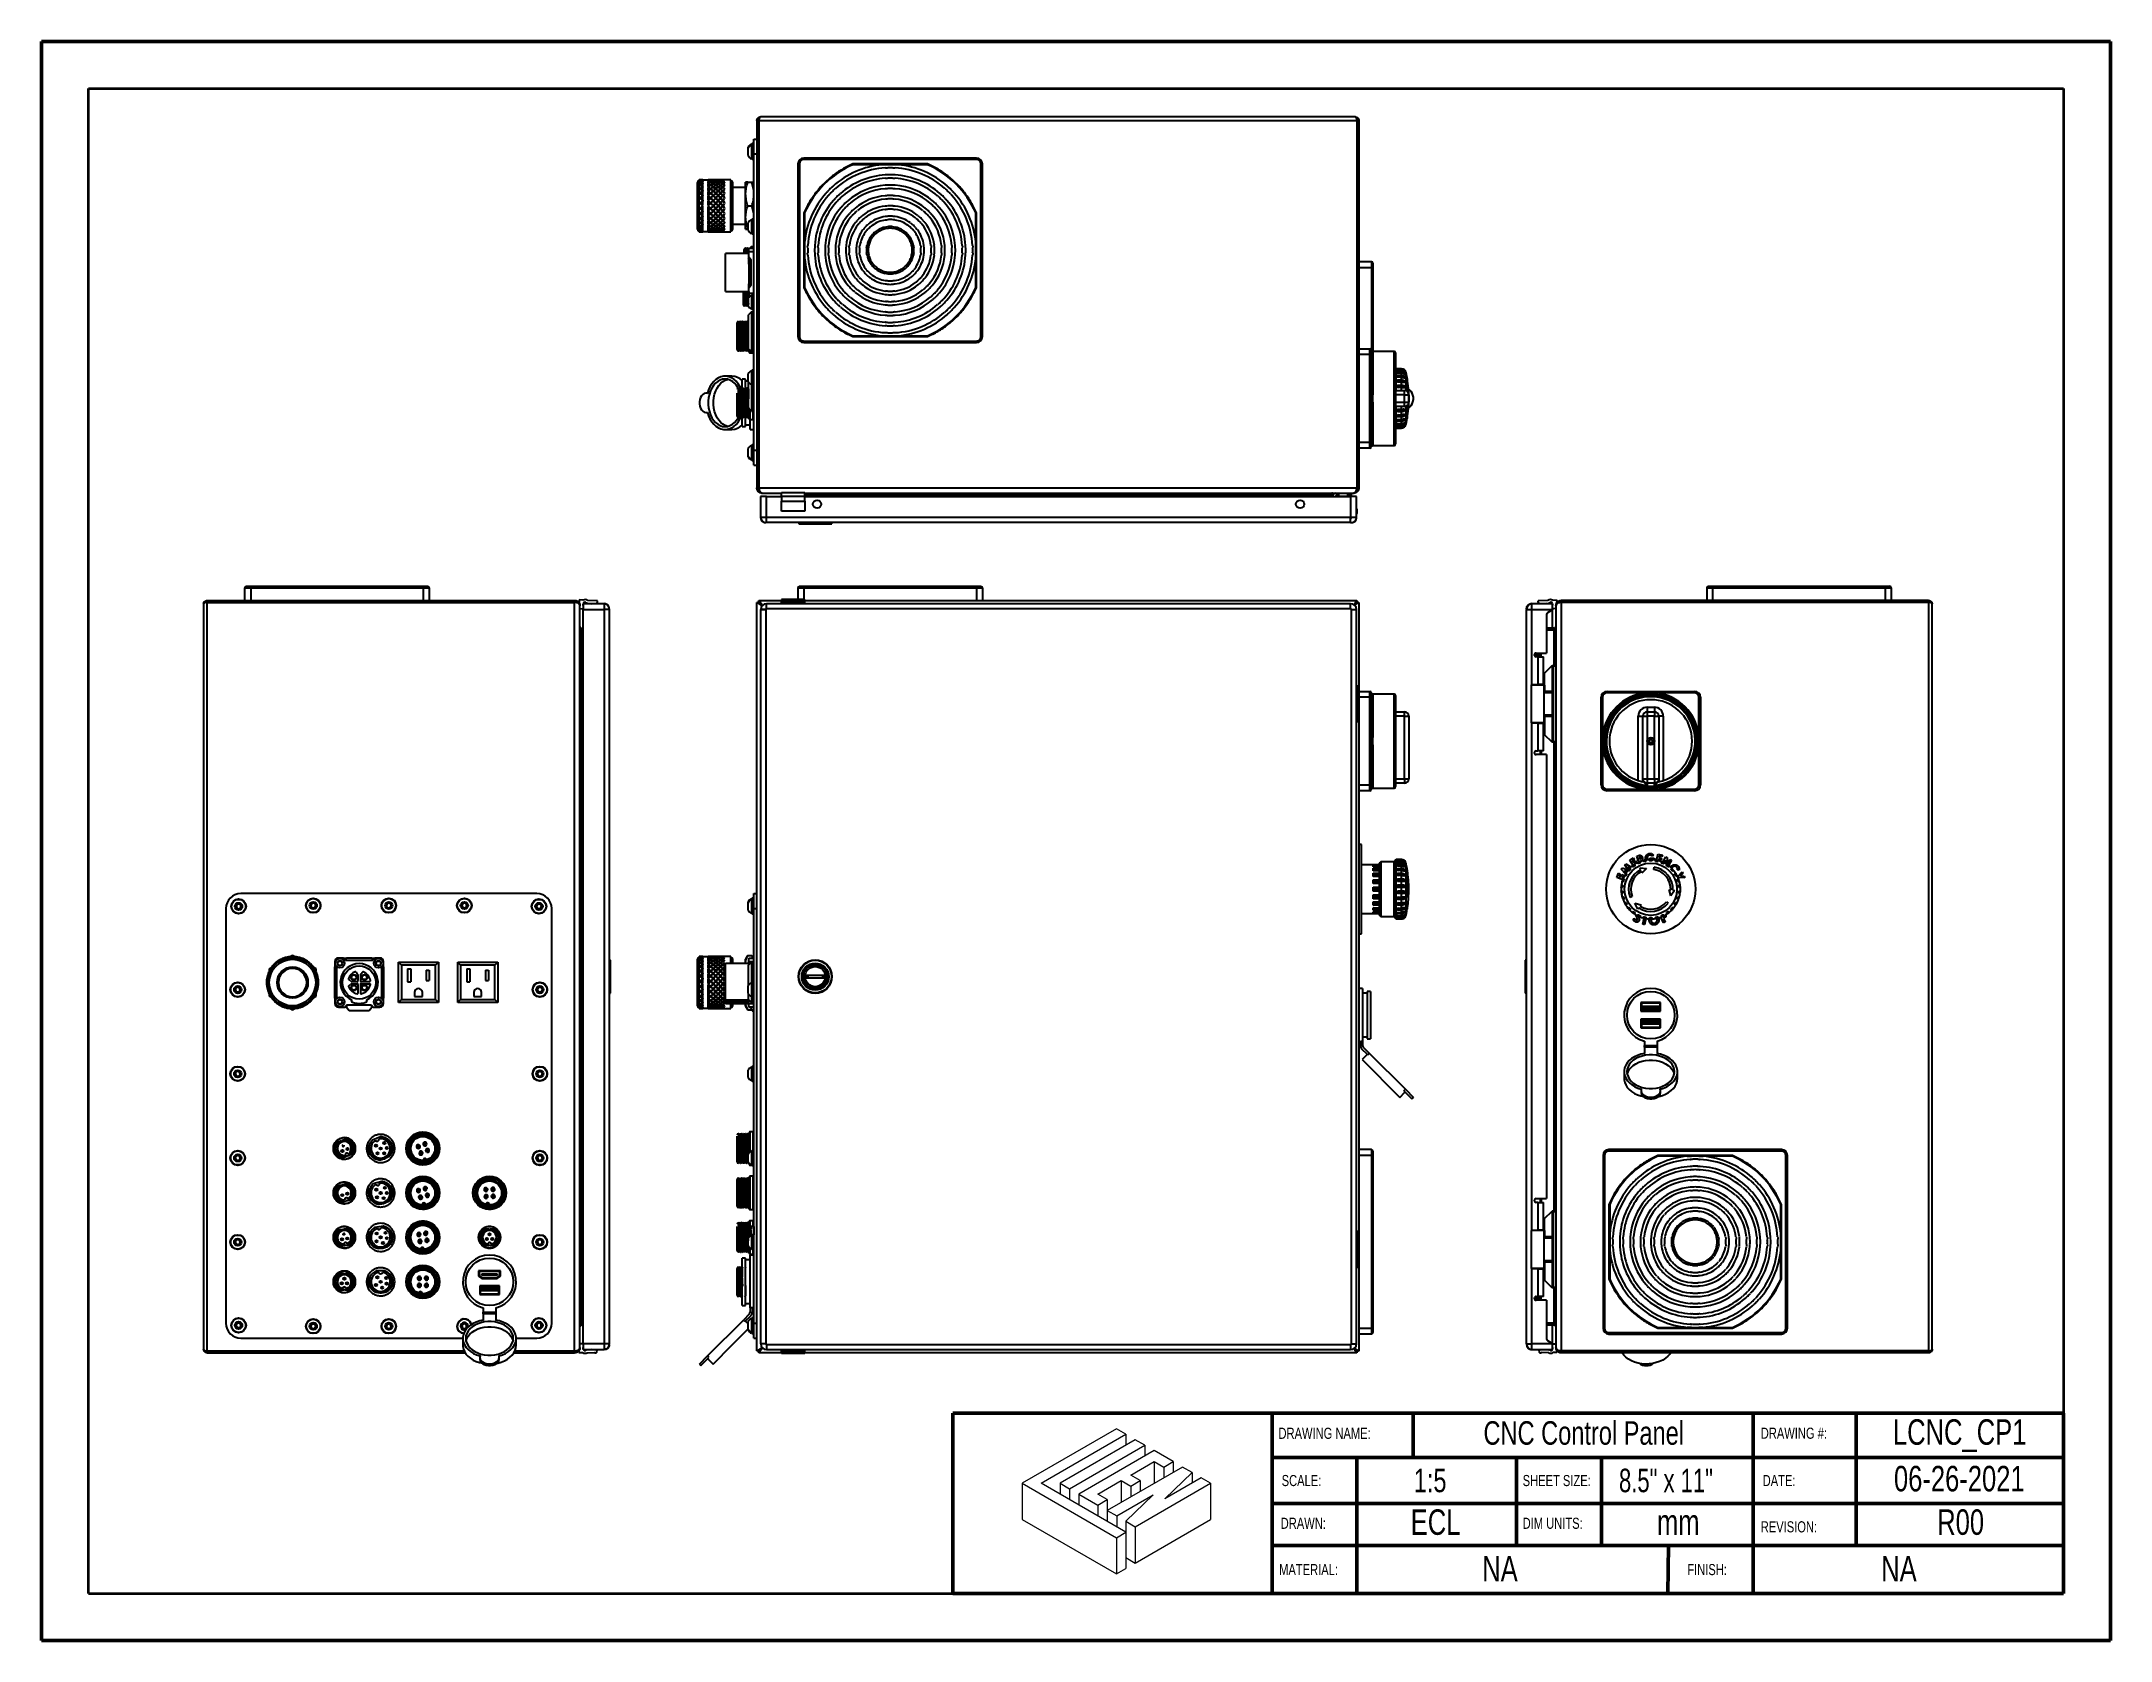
# Model space of a CAD drawing. Header units: millimetres. Extents: x 0 to 279, y 0 to 216.
import ezdxf

# ---------------------------------------------------------------- set-up
doc = ezdxf.new("R2010")
doc.units = ezdxf.units.MM
for name, color, linetype in [('PAGE_BORDER', 7, 'Continuous'), ('TITLE_BLOCK_BORDER', 7, 'Continuous'), ('TITLE_BLOCK_TEXT', 8, 'Continuous')]:
    doc.layers.add(name, color=color, linetype=linetype)
doc.styles.add('SLDTEXTSTYLE0', font='TXT', dxfattribs={"width": 0.75})
doc.styles.add('SLDTEXTSTYLE1', font='TXT', dxfattribs={"width": 0.7})

msp = doc.modelspace()

# ---------------------------------------------------------------- texts
at = {"layer": 'TITLE_BLOCK_TEXT'}
for s, insert, char_height, attachment_point, style in [('DRAWING NAME:', (167.04, 28.74), 1.5, 1, 'SLDTEXTSTYLE0'), ('CNC Control Panel', (208.26, 29.62), 3.175, 2, 'SLDTEXTSTYLE0'), ('DRAWING #:', (232.16, 28.75), 1.5, 1, 'SLDTEXTSTYLE0'), ('LCNC_CP1', (259.02, 29.88), 3.44, 2, 'SLDTEXTSTYLE0'), ('SCALE:', (167.47, 22.36), 1.5, 1, 'SLDTEXTSTYLE0'), ('1:5', (185.3, 23.21), 3.175, 1, 'SLDTEXTSTYLE0'), ('SHEET SIZE:', (200.01, 22.36), 1.5, 1, 'SLDTEXTSTYLE0'), ('8.5" x 11"', (213.02, 23.21), 3.175, 1, 'SLDTEXTSTYLE1'), ('DATE:', (232.42, 22.36), 1.5, 1, 'SLDTEXTSTYLE0'), ('06-26-2021', (258.97, 23.59), 3.44, 2, 'SLDTEXTSTYLE0'), ('ECL', (188.25, 17.72), 3.44, 2, 'SLDTEXTSTYLE0'), ('mm', (221.02, 17.72), 3.44, 2, 'SLDTEXTSTYLE0'), ('R00', (259.15, 17.72), 3.44, 2, 'SLDTEXTSTYLE0'), ('DRAWN:', (167.34, 16.59), 1.5, 1, 'SLDTEXTSTYLE0'), ('DIM UNITS:', (200.01, 16.59), 1.5, 1, 'SLDTEXTSTYLE0'), ('REVISION:', (232.16, 16.11), 1.5, 1, 'SLDTEXTSTYLE0'), ('NA', (196.95, 11.43), 3.44, 2, 'SLDTEXTSTYLE0'), ('NA', (250.82, 11.43), 3.44, 2, 'SLDTEXTSTYLE0'), ('MATERIAL:', (167.13, 10.34), 1.5, 1, 'SLDTEXTSTYLE0'), ('FINISH:', (222.24, 10.34), 1.5, 1, 'SLDTEXTSTYLE0')]:
    msp.add_mtext(s, dxfattribs=dict(at, insert=insert, char_height=char_height, attachment_point=attachment_point, style=style))

# ---------------------------------------------------------------- blocks, each defined once
blk = doc.blocks.new('Lien3D Logo')
at = {"color": 7, "linetype": 'Continuous', "lineweight": 18}
for p, q in [((10.61, 16.33), (0, 10.21)), ((11.67, 15.71), (10.61, 16.33)), ((2.13, 10.21), (11.67, 15.71)), ((12.73, 15.1), (4.26, 10.21)), ((5.32, 9.59), (13.8, 14.49)), ((11.67, 15.71), (11.67, 14.49)), ((13.8, 14.49), (12.73, 15.1)), ((13.8, 14.49), (13.8, 13.26)), ((14.86, 13.87), (6.38, 8.98)), ((18.05, 12.03), (9.57, 7.13)), ((12.22, 11.12), (14.86, 12.64)), ((16.99, 12.64), (14.86, 13.87)), ((14.86, 12.64), (15.93, 12.03)), ((14.86, 12.64), (14.86, 10.19)), ((15.93, 12.03), (16.99, 12.64)), ((15.93, 12.03), (15.93, 10.8)), ((16.99, 12.64), (16.99, 11.42)), ((19.12, 11.42), (18.05, 12.03)), ((0, 10.21), (0, 6.12)), ((0, 10.21), (10.61, 4.08)), ((11.67, 4.7), (2.13, 10.21)), ((4.26, 10.21), (4.26, 8.98)), ((4.26, 10.21), (5.32, 9.59)), ((5.32, 9.59), (5.32, 8.36)), ((8.51, 8.98), (11.15, 10.5)), ((11.15, 10.5), (12.22, 9.89)), ((11.15, 10.5), (11.15, 8.05)), ((13.28, 10.5), (12.22, 11.12)), ((12.22, 9.89), (13.28, 10.5)), ((12.22, 9.89), (12.22, 8.66)), ((12.73, 5.31), (21.21, 10.21)), ((13.28, 10.5), (13.28, 9.28)), ((16.04, 8.45), (19.12, 11.42)), ((20.15, 10.82), (16.04, 8.45)), ((19.12, 11.42), (19.12, 10.22)), ((21.21, 10.21), (20.15, 10.82)), ((21.21, 10.21), (21.21, 6.12)), ((6.38, 8.98), (8.51, 7.75)), ((6.38, 8.98), (6.38, 7.75)), ((9.57, 8.36), (8.51, 8.98)), ((8.51, 7.75), (9.57, 8.36)), ((8.51, 7.75), (8.51, 6.52)), ((9.57, 8.36), (9.57, 7.13)), ((9.57, 7.13), (10.64, 6.52)), ((9.57, 7.13), (9.57, 5.91)), ((10.64, 6.52), (14.75, 8.89)), ((14.75, 8.89), (11.67, 5.93)), ((0, 6.12), (10.61, 0)), ((10.61, 4.08), (11.67, 4.7)), ((10.64, 6.52), (10.64, 5.29)), ((11.67, 5.93), (12.73, 5.31)), ((11.67, 5.93), (11.67, 4.7)), ((11.67, 4.7), (11.67, 0.61)), ((12.73, 1.23), (21.21, 6.12)), ((12.73, 5.31), (12.73, 1.23)), ((10.61, 4.08), (10.61, 0)), ((10.61, 0), (11.67, 0.61)), ((11.67, 1.84), (12.73, 1.23))]:
    blk.add_line(p, q, dxfattribs=at)

# ---------------------------------------------------------------- linework, layer by layer
at = {"color": 7, "linetype": 'Continuous', "lineweight": 50}
for p, q in [((0, 0), (0, 215.9)), ((0, 215.9), (279.4, 215.9)), ((279.4, 0), (279.4, 215.9)), ((0, 0), (279.4, 0))]:
    msp.add_line(p, q, dxfattribs=at)
at = {"color": 7, "linetype": 'Continuous', "lineweight": 25}
for p, q in [((96.84, 205.21), (96.61, 205.21)), ((96.61, 205.21), (96.61, 155.62)), ((96.84, 155.62), (96.84, 205.21)), ((96.88, 205.21), (96.88, 155.62)), ((96.88, 205.21), (177.62, 205.21)), ((177.4, 205.7), (97.1, 205.7)), ((177.62, 205.21), (177.62, 155.62)), ((177.66, 205.21), (177.89, 205.21)), ((177.66, 205.21), (177.66, 155.62)), ((177.89, 205.21), (177.89, 155.62)), ((95.44, 201.48), (95.44, 201.6)), ((95.44, 200.48), (95.44, 201.48)), ((95.99, 202.05), (95.91, 202.05)), ((95.91, 201.93), (95.91, 202.05)), ((95.99, 201.93), (95.91, 201.93)), ((95.91, 200.03), (95.91, 201.93)), ((96.21, 202.1), (95.99, 202.1)), ((95.99, 201.98), (95.99, 202.1)), ((96.21, 201.98), (95.99, 201.98)), ((95.99, 199.98), (95.99, 201.98)), ((96.21, 202.7), (96.61, 202.7)), ((96.21, 200.7), (96.21, 202.7)), ((96.88, 202.1), (96.84, 202.1)), ((96.88, 201.98), (96.84, 201.98)), ((95.91, 200.03), (95.99, 200.03)), ((95.99, 199.98), (96.21, 199.98)), ((96.21, 200.7), (96.61, 200.7)), ((96.21, 160.7), (96.21, 200.7)), ((96.84, 199.98), (96.88, 199.98)), ((102.16, 199.35), (102.16, 176.05)), ((102.36, 199.35), (102.16, 199.35)), ((102.36, 199.35), (102.36, 176.05)), ((126.26, 200.15), (102.96, 200.15)), ((102.96, 200.15), (102.96, 199.95)), ((126.26, 199.95), (102.96, 199.95)), ((119.67, 199.35), (109.55, 199.35)), ((114.14, 199.25), (109.57, 199.25)), ((119.65, 199.25), (115.08, 199.25)), ((126.26, 199.95), (126.26, 200.15)), ((126.86, 176.05), (126.86, 199.35)), ((126.86, 199.35), (127.06, 199.35)), ((127.06, 176.05), (127.06, 199.35)), ((88.59, 190.56), (88.59, 196.84)), ((89.09, 197.21), (88.83, 197.21)), ((88.83, 197.2), (88.83, 197.21)), ((88.83, 197.21), (88.83, 197.21)), ((88.83, 197.19), (88.83, 197.2)), ((88.83, 197.13), (88.83, 197.19)), ((88.83, 197.12), (88.83, 197.13)), ((88.83, 197.07), (88.83, 197.12)), ((88.83, 197.05), (88.83, 197.07)), ((88.83, 196.92), (88.83, 197.05)), ((88.83, 196.89), (88.83, 196.92)), ((88.83, 196.81), (88.83, 196.89)), ((88.83, 196.77), (88.83, 196.81)), ((88.83, 196.57), (88.83, 196.77)), ((88.83, 196.54), (88.83, 196.57)), ((88.83, 196.42), (88.83, 196.53)), ((88.83, 196.37), (88.83, 196.42)), ((88.83, 196.11), (88.83, 196.37)), ((88.83, 196.09), (88.83, 196.11)), ((88.83, 196.09), (88.83, 196.03)), ((88.83, 195.91), (88.83, 196.05)), ((88.83, 195.87), (88.83, 195.91)), ((88.83, 195.55), (88.83, 195.85)), ((88.92, 197.2), (88.92, 197.2)), ((88.93, 197.08), (88.92, 197.09)), ((88.93, 196.82), (88.92, 196.85)), ((88.93, 196.44), (88.92, 196.47)), ((88.94, 195.95), (88.92, 195.98)), ((88.96, 197.2), (88.96, 197.2)), ((88.96, 197.08), (88.96, 197.1)), ((88.97, 196.83), (88.96, 196.86)), ((88.97, 196.46), (88.96, 196.5)), ((88.97, 195.98), (88.96, 196.01)), ((88.99, 197.2), (88.99, 197.2)), ((89, 197.07), (88.99, 197.09)), ((89.01, 196.81), (88.99, 196.85)), ((89.01, 196.43), (88.99, 196.47)), ((89.01, 195.95), (88.99, 195.98)), ((89.32, 197.21), (89.16, 197.21)), ((89.27, 197.15), (89.26, 197.17)), ((89.27, 196.96), (89.26, 196.99)), ((89.27, 196.64), (89.26, 196.68)), ((89.27, 196.2), (89.26, 196.24)), ((89.27, 195.67), (89.26, 195.7)), ((89.3, 197.16), (89.3, 197.17)), ((89.31, 196.97), (89.3, 197)), ((89.31, 196.65), (89.3, 196.7)), ((89.31, 196.23), (89.3, 196.27)), ((89.31, 195.7), (89.3, 195.73)), ((89.32, 197.17), (89.32, 197.21)), ((89.32, 197.17), (89.32, 197.16)), ((90.04, 197.16), (89.32, 197.16)), ((89.32, 197.01), (89.32, 197.16)), ((89.32, 197.01), (89.32, 196.97)), ((89.32, 196.7), (89.32, 196.97)), ((89.32, 196.7), (89.32, 196.65)), ((89.32, 196.28), (89.32, 196.65)), ((89.32, 196.28), (89.32, 196.23)), ((89.32, 195.75), (89.32, 196.21)), ((89.32, 195.75), (89.32, 195.71)), ((89.32, 195.13), (89.32, 195.66)), ((90.15, 197.21), (90.04, 197.21)), ((90.04, 197.18), (90.04, 197.21)), ((90.04, 197.18), (90.04, 197.17)), ((90.04, 197.17), (90.04, 197.15)), ((90.04, 197.01), (90.04, 197.15)), ((90.04, 197.01), (90.04, 196.99)), ((90.04, 196.99), (90.04, 196.96)), ((90.04, 196.71), (90.04, 196.96)), ((90.04, 196.71), (90.04, 196.68)), ((90.04, 196.68), (90.04, 196.64)), ((90.04, 196.29), (90.04, 196.64)), ((90.04, 196.29), (90.04, 196.25)), ((90.04, 196.24), (90.04, 196.2)), ((90.04, 195.76), (90.04, 196.19)), ((90.04, 195.76), (90.04, 195.73)), ((90.04, 195.7), (90.04, 195.67)), ((90.04, 195.15), (90.04, 195.64)), ((90.5, 197.21), (90.22, 197.21)), ((90.32, 197.2), (90.32, 197.2)), ((90.32, 197.08), (90.32, 197.09)), ((90.32, 196.81), (90.32, 196.85)), ((90.32, 196.43), (90.32, 196.47)), ((90.32, 195.95), (90.32, 195.98)), ((90.36, 197.2), (90.36, 197.2)), ((90.36, 197.08), (90.36, 197.1)), ((90.36, 196.83), (90.36, 196.86)), ((90.36, 196.45), (90.36, 196.49)), ((90.36, 195.98), (90.36, 196.01)), ((90.39, 197.08), (90.4, 197.09)), ((90.39, 196.82), (90.4, 196.85)), ((90.39, 196.43), (90.4, 196.47)), ((90.39, 195.95), (90.4, 195.98)), ((90.4, 197.2), (90.4, 197.2)), ((90.85, 197.21), (90.57, 197.21)), ((90.67, 197.15), (90.68, 197.17)), ((90.67, 196.96), (90.68, 196.99)), ((90.67, 196.63), (90.68, 196.68)), ((90.67, 196.2), (90.68, 196.24)), ((90.67, 195.67), (90.68, 195.7)), ((90.7, 196.65), (90.71, 196.7)), ((90.7, 196.23), (90.71, 196.27)), ((90.7, 195.7), (90.71, 195.73)), ((90.71, 197.16), (90.71, 197.17)), ((90.71, 196.97), (90.71, 197)), ((90.74, 196.96), (90.75, 196.99)), ((90.74, 196.64), (90.75, 196.68)), ((90.74, 196.2), (90.75, 196.24)), ((90.74, 195.67), (90.75, 195.7)), ((90.75, 197.15), (90.75, 197.17)), ((91.19, 197.21), (90.92, 197.21)), ((91, 196.43), (91.02, 196.47)), ((91, 195.95), (91.02, 195.98)), ((91.01, 197.07), (91.02, 197.09)), ((91.01, 196.81), (91.02, 196.85)), ((91.02, 197.2), (91.02, 197.2)), ((91.04, 196.83), (91.06, 196.86)), ((91.04, 196.46), (91.06, 196.5)), ((91.04, 195.98), (91.06, 196.01)), ((91.05, 197.2), (91.06, 197.2)), ((91.05, 197.08), (91.06, 197.1)), ((91.08, 196.82), (91.09, 196.85)), ((91.08, 196.44), (91.09, 196.47)), ((91.08, 195.95), (91.09, 195.98)), ((91.09, 197.2), (91.09, 197.2)), ((91.09, 197.08), (91.09, 197.09)), ((91.51, 197.21), (91.26, 197.21)), ((91.33, 196.63), (91.35, 196.68)), ((91.33, 196.2), (91.35, 196.24)), ((91.33, 195.67), (91.35, 195.7)), ((91.34, 196.95), (91.35, 196.99)), ((91.35, 197.15), (91.35, 197.17)), ((91.37, 196.97), (91.39, 197)), ((91.37, 196.65), (91.39, 196.7)), ((91.37, 196.23), (91.39, 196.27)), ((91.37, 195.71), (91.39, 195.74)), ((91.38, 197.16), (91.39, 197.17)), ((91.4, 196.2), (91.42, 196.24)), ((91.4, 195.67), (91.42, 195.7)), ((91.41, 196.96), (91.42, 196.99)), ((91.41, 196.64), (91.42, 196.68)), ((91.42, 197.15), (91.42, 197.17)), ((91.82, 197.21), (91.59, 197.21)), ((91.65, 196.8), (91.67, 196.85)), ((91.65, 196.43), (91.67, 196.47)), ((91.65, 195.95), (91.67, 195.98)), ((91.66, 197.07), (91.67, 197.09)), ((91.67, 197.2), (91.67, 197.2)), ((91.68, 196.82), (91.71, 196.87)), ((91.68, 196.46), (91.71, 196.5)), ((91.68, 195.98), (91.71, 196.02)), ((91.69, 197.08), (91.71, 197.1)), ((91.7, 197.2), (91.71, 197.2)), ((91.71, 195.44), (91.97, 195.7)), ((91.72, 196.44), (91.74, 196.47)), ((91.72, 195.95), (91.74, 195.98)), ((91.73, 197.08), (91.74, 197.09)), ((91.73, 196.82), (91.74, 196.85)), ((91.74, 197.2), (91.74, 197.2)), ((91.74, 195.4), (92.01, 195.67)), ((92.12, 197.21), (91.9, 197.21)), ((91.94, 196.63), (91.97, 196.68)), ((91.94, 196.2), (91.97, 196.24)), ((91.95, 196.95), (91.97, 196.99)), ((91.96, 197.15), (91.97, 197.17)), ((91.98, 196.96), (92.01, 197)), ((91.98, 196.66), (92.01, 196.7)), ((91.98, 196.23), (92.01, 196.27)), ((92.01, 195.74), (91.98, 195.71)), ((92, 197.16), (92.01, 197.17)), ((92.01, 195.74), (92.22, 195.95)), ((92.02, 196.64), (92.04, 196.68)), ((92.02, 196.21), (92.04, 196.24)), ((92.04, 195.7), (92.02, 195.67)), ((92.03, 196.96), (92.04, 196.99)), ((92.04, 197.15), (92.04, 197.17)), ((92.04, 195.7), (92.26, 195.91)), ((93.11, 197.21), (92.19, 197.21)), ((92.22, 197.19), (92.22, 197.2)), ((92.22, 197.06), (92.22, 197.08)), ((92.22, 196.8), (92.22, 196.83)), ((92.22, 196.43), (92.22, 196.45)), ((92.26, 195.91), (92.22, 195.95)), ((93.11, 190.2), (93.11, 197.21)), ((93.35, 190.56), (93.35, 196.84)), ((95.09, 196.18), (93.35, 196.18)), ((95.09, 195.29), (95.09, 196.88)), ((95.38, 196.88), (95.93, 196.88)), ((96.88, 196.11), (96.84, 196.17)), ((96.88, 196.11), (96.88, 196.11)), ((96.88, 196.1), (96.88, 196.1)), ((88.83, 195.54), (88.83, 195.55)), ((88.83, 195.54), (88.83, 195.47)), ((88.83, 195.32), (88.83, 195.48)), ((88.83, 195.28), (88.83, 195.32)), ((88.83, 194.91), (88.83, 195.25)), ((88.83, 194.91), (88.83, 194.84)), ((88.83, 194.91), (88.96, 194.79)), ((88.83, 194.84), (88.92, 194.75)), ((88.83, 194.66), (88.83, 194.84)), ((88.83, 194.63), (88.83, 194.66)), ((88.83, 194.63), (88.83, 194.56)), ((88.83, 194.22), (88.83, 194.59)), ((88.83, 194.23), (88.83, 194.16)), ((88.83, 194.16), (88.83, 194.15)), ((88.83, 193.96), (88.83, 194.15)), ((88.83, 193.94), (88.83, 193.96)), ((88.83, 193.94), (88.83, 193.87)), ((88.83, 193.52), (88.83, 193.89)), ((88.83, 193.54), (88.83, 193.46)), ((88.83, 193.46), (88.83, 193.44)), ((88.83, 193.25), (88.83, 193.44)), ((88.83, 193.24), (88.83, 193.25)), ((88.83, 193.24), (88.83, 193.17)), ((88.83, 192.81), (88.83, 193.18)), ((88.83, 192.85), (88.83, 192.77)), ((88.94, 195.38), (88.92, 195.4)), ((88.94, 194.74), (88.92, 194.75)), ((88.94, 194.05), (88.92, 194.06)), ((88.94, 193.35), (88.92, 193.35)), ((88.97, 195.41), (88.96, 195.44)), ((88.97, 194.77), (88.96, 194.79)), ((88.96, 194.71), (89.26, 194.41)), ((88.97, 194.09), (88.96, 194.09)), ((88.97, 194.01), (88.96, 194.02)), ((88.97, 193.39), (88.96, 193.38)), ((88.97, 193.31), (88.96, 193.31)), ((88.96, 192.69), (89.26, 193)), ((89.01, 195.38), (88.99, 195.4)), ((88.99, 194.75), (89.3, 194.44)), ((88.99, 192.65), (89.3, 192.96)), ((89.27, 195.06), (89.26, 195.08)), ((89.27, 194.4), (89.26, 194.41)), ((89.27, 193.7), (89.26, 193.7)), ((89.26, 193), (89.27, 193.01)), ((89.31, 195.1), (89.3, 195.12)), ((89.31, 194.43), (89.3, 194.44)), ((89.3, 194.37), (89.32, 194.35)), ((89.31, 193.74), (89.3, 193.74)), ((89.31, 193.66), (89.3, 193.66)), ((89.3, 193.03), (89.32, 193.05)), ((89.3, 192.96), (89.31, 192.97)), ((89.32, 195.13), (89.32, 195.1)), ((89.32, 194.46), (89.32, 195.03)), ((89.32, 194.46), (89.32, 194.44)), ((89.32, 193.75), (89.32, 194.35)), ((89.32, 193.75), (89.32, 193.74)), ((89.32, 193.65), (89.32, 193.66)), ((89.32, 193.05), (89.32, 193.65)), ((89.32, 192.94), (89.32, 192.96)), ((89.32, 192.37), (89.32, 192.94)), ((90.04, 195.15), (90.04, 195.13)), ((90.04, 195.08), (90.04, 195.06)), ((90.04, 194.48), (90.04, 195.02)), ((90.04, 194.48), (90.04, 194.47)), ((90.04, 194.41), (90.04, 194.4)), ((90.04, 193.77), (90.04, 194.34)), ((90.04, 193.77), (90.32, 194.06)), ((90.04, 193.7), (90.36, 194.02)), ((90.04, 193.7), (90.36, 193.38)), ((90.04, 193.63), (90.32, 193.35)), ((90.04, 193.07), (90.04, 193.63)), ((90.04, 193), (90.04, 193.01)), ((90.04, 192.93), (90.04, 192.94)), ((90.04, 192.39), (90.04, 192.93)), ((90.32, 195.38), (90.32, 195.4)), ((90.32, 194.74), (90.32, 194.75)), ((90.36, 195.41), (90.36, 195.43)), ((90.36, 194.77), (90.36, 194.78)), ((90.36, 194.09), (90.68, 194.41)), ((90.36, 194.09), (90.36, 194.09)), ((90.36, 193.32), (90.36, 193.31)), ((90.36, 193.31), (90.68, 193)), ((90.39, 195.38), (90.4, 195.4)), ((90.39, 194.74), (90.4, 194.75)), ((90.4, 194.06), (90.39, 194.05)), ((90.39, 193.35), (90.4, 193.35)), ((90.4, 194.06), (90.71, 194.37)), ((90.4, 193.35), (90.71, 193.03)), ((90.67, 195.06), (90.68, 195.08)), ((90.7, 195.1), (90.71, 195.12)), ((90.71, 194.44), (90.7, 194.43)), ((90.7, 193.74), (90.71, 193.74)), ((90.7, 193.66), (90.71, 193.66)), ((90.7, 192.97), (90.71, 192.96)), ((90.71, 194.44), (91.02, 194.75)), ((90.71, 192.96), (91.02, 192.65)), ((90.74, 195.06), (90.75, 195.08)), ((90.75, 194.41), (90.74, 194.4)), ((90.74, 193.7), (90.75, 193.7)), ((90.74, 193.01), (90.75, 193)), ((90.75, 194.41), (91.06, 194.71)), ((90.75, 193), (91.06, 192.69)), ((91, 195.38), (91.02, 195.4)), ((91.04, 195.41), (91.06, 195.44)), ((91.06, 194.79), (91.04, 194.77)), ((91.04, 194.09), (91.06, 194.09)), ((91.04, 194.01), (91.06, 194.02)), ((91.04, 193.39), (91.06, 193.38)), ((91.04, 193.31), (91.06, 193.31)), ((91.06, 194.79), (91.35, 195.08)), ((91.08, 195.38), (91.09, 195.4)), ((91.09, 194.75), (91.08, 194.74)), ((91.08, 194.05), (91.09, 194.06)), ((91.08, 193.35), (91.09, 193.35)), ((91.09, 194.75), (91.39, 195.05)), ((91.39, 195.12), (91.37, 195.1)), ((91.37, 194.43), (91.39, 194.44)), ((91.37, 194.36), (91.39, 194.37)), ((91.37, 193.74), (91.39, 193.74)), ((91.37, 193.66), (91.39, 193.66)), ((91.37, 193.04), (91.39, 193.03)), ((91.37, 192.97), (91.39, 192.96)), ((91.39, 195.12), (91.67, 195.4)), ((91.42, 195.08), (91.4, 195.06)), ((91.4, 194.4), (91.42, 194.41)), ((91.4, 193.7), (91.42, 193.7)), ((91.4, 193.01), (91.42, 193)), ((91.42, 195.08), (91.71, 195.37)), ((91.71, 195.44), (91.68, 195.41)), ((91.68, 194.77), (91.71, 194.79)), ((91.68, 194.7), (91.71, 194.71)), ((91.68, 194.09), (91.71, 194.1)), ((91.68, 194.01), (91.71, 194.01)), ((91.68, 193.39), (91.71, 193.39)), ((91.68, 193.31), (91.71, 193.31)), ((91.74, 195.4), (91.72, 195.38)), ((91.72, 194.74), (91.74, 194.75)), ((91.72, 194.05), (91.74, 194.06)), ((91.72, 193.35), (91.74, 193.35)), ((91.98, 195.1), (92.01, 195.12)), ((91.98, 195.02), (92.01, 195.04)), ((91.98, 194.44), (92.01, 194.45)), ((91.98, 194.35), (92.01, 194.36)), ((91.98, 193.74), (92.01, 193.74)), ((91.98, 193.66), (92.01, 193.66)), ((91.98, 193.05), (92.01, 193.04)), ((91.98, 192.96), (92.01, 192.95)), ((92.02, 195.06), (92.04, 195.08)), ((92.02, 194.4), (92.04, 194.41)), ((92.02, 193.7), (92.04, 193.7)), ((92.02, 193.01), (92.04, 193)), ((95.09, 192.11), (95.09, 195.29)), ((95.38, 193.7), (95.93, 193.7)), ((88.83, 192.77), (88.83, 192.74)), ((88.83, 192.56), (88.83, 192.74)), ((88.83, 192.56), (88.92, 192.65)), ((88.83, 192.49), (88.96, 192.62)), ((88.83, 192.56), (88.83, 192.49)), ((88.83, 192.15), (88.83, 192.49)), ((88.83, 192.12), (88.83, 192.08)), ((88.83, 191.92), (88.83, 192.08)), ((88.83, 191.93), (88.83, 191.87)), ((88.83, 191.87), (88.83, 191.85)), ((88.83, 191.55), (88.83, 191.85)), ((88.83, 191.53), (88.83, 191.49)), ((88.83, 191.35), (88.83, 191.49)), ((88.83, 191.37), (88.83, 191.31)), ((88.83, 191.31), (88.83, 191.29)), ((88.83, 191.04), (88.83, 191.29)), ((88.83, 191.04), (88.83, 190.99)), ((88.83, 190.87), (88.83, 190.99)), ((88.83, 190.86), (88.83, 190.83)), ((88.83, 190.63), (88.83, 190.83)), ((88.83, 190.63), (88.83, 190.6)), ((88.83, 190.51), (88.83, 190.6)), ((88.83, 190.51), (88.83, 190.48)), ((88.83, 190.35), (88.83, 190.48)), ((88.83, 190.35), (88.83, 190.33)), ((88.83, 190.29), (88.83, 190.33)), ((88.83, 190.29), (88.83, 190.27)), ((88.83, 190.21), (88.83, 190.27)), ((88.83, 190.21), (88.83, 190.21)), ((88.83, 190.2), (88.83, 190.21)), ((88.83, 190.2), (89.09, 190.2)), ((88.83, 190.2), (88.83, 190.2)), ((88.92, 192.65), (88.94, 192.67)), ((88.94, 192.02), (88.92, 192)), ((88.94, 191.45), (88.92, 191.42)), ((88.93, 190.97), (88.92, 190.93)), ((88.93, 190.58), (88.92, 190.55)), ((88.93, 190.33), (88.92, 190.31)), ((88.92, 190.2), (88.92, 190.2)), ((88.96, 192.62), (88.97, 192.63)), ((88.97, 191.99), (88.96, 191.97)), ((88.97, 191.42), (88.96, 191.39)), ((88.97, 190.95), (88.96, 190.91)), ((88.97, 190.58), (88.96, 190.54)), ((88.96, 190.32), (88.96, 190.3)), ((88.96, 190.2), (88.96, 190.2)), ((89.01, 192.02), (88.99, 192)), ((89.01, 191.45), (88.99, 191.42)), ((89.01, 190.97), (88.99, 190.93)), ((89.01, 190.59), (88.99, 190.55)), ((89, 190.33), (88.99, 190.31)), ((88.99, 190.21), (88.99, 190.2)), ((89.16, 190.2), (89.32, 190.2)), ((89.27, 192.34), (89.26, 192.32)), ((89.27, 191.73), (89.26, 191.7)), ((89.27, 191.2), (89.26, 191.16)), ((89.27, 190.76), (89.26, 190.73)), ((89.27, 190.44), (89.26, 190.41)), ((89.27, 190.25), (89.26, 190.24)), ((89.31, 192.31), (89.3, 192.29)), ((89.31, 191.7), (89.3, 191.67)), ((89.31, 191.17), (89.3, 191.14)), ((89.31, 190.75), (89.3, 190.71)), ((89.31, 190.43), (89.3, 190.4)), ((89.3, 190.24), (89.3, 190.23)), ((89.32, 192.27), (89.32, 192.3)), ((89.32, 191.74), (89.32, 192.27)), ((89.32, 191.66), (89.32, 191.69)), ((89.32, 191.2), (89.32, 191.66)), ((89.32, 191.12), (89.32, 191.17)), ((89.32, 190.75), (89.32, 191.12)), ((89.32, 190.7), (89.32, 190.75)), ((89.32, 190.43), (89.32, 190.7)), ((89.32, 190.4), (89.32, 190.43)), ((89.32, 190.24), (89.32, 190.4)), ((89.32, 190.25), (90.04, 190.25)), ((89.32, 190.23), (89.32, 190.24)), ((89.32, 190.2), (89.32, 190.23)), ((90.04, 192.32), (90.04, 192.34)), ((90.04, 192.25), (90.04, 192.27)), ((90.04, 191.76), (90.04, 192.25)), ((90.04, 191.7), (90.04, 191.73)), ((90.04, 191.64), (90.04, 191.67)), ((90.04, 191.21), (90.04, 191.64)), ((90.04, 191.16), (90.04, 191.2)), ((90.04, 191.11), (90.04, 191.15)), ((90.04, 190.77), (90.04, 191.11)), ((90.04, 190.73), (90.04, 190.77)), ((90.04, 190.69), (90.04, 190.73)), ((90.04, 190.44), (90.04, 190.69)), ((90.04, 190.41), (90.04, 190.44)), ((90.04, 190.39), (90.04, 190.41)), ((90.04, 190.25), (90.04, 190.39)), ((90.04, 190.24), (90.04, 190.25)), ((90.04, 190.23), (90.04, 190.24)), ((90.04, 190.2), (90.04, 190.23)), ((90.04, 190.2), (90.15, 190.2)), ((90.22, 190.2), (90.5, 190.2)), ((90.32, 192.67), (90.32, 192.65)), ((90.32, 192.02), (90.32, 192)), ((90.32, 191.45), (90.32, 191.42)), ((90.32, 190.97), (90.32, 190.93)), ((90.32, 190.59), (90.32, 190.55)), ((90.32, 190.33), (90.32, 190.31)), ((90.32, 190.2), (90.32, 190.2)), ((90.36, 192.63), (90.36, 192.62)), ((90.36, 191.99), (90.36, 191.97)), ((90.36, 191.42), (90.36, 191.39)), ((90.36, 190.95), (90.36, 190.91)), ((90.36, 190.57), (90.36, 190.54)), ((90.36, 190.32), (90.36, 190.3)), ((90.36, 190.2), (90.36, 190.2)), ((90.39, 192.67), (90.4, 192.65)), ((90.39, 192.02), (90.4, 192)), ((90.39, 191.45), (90.4, 191.42)), ((90.39, 190.97), (90.4, 190.93)), ((90.39, 190.59), (90.4, 190.55)), ((90.39, 190.33), (90.4, 190.31)), ((90.4, 190.2), (90.4, 190.2)), ((90.57, 190.2), (90.85, 190.2)), ((90.67, 192.34), (90.68, 192.32)), ((90.67, 191.73), (90.68, 191.7)), ((90.67, 191.2), (90.68, 191.16)), ((90.67, 190.77), (90.68, 190.73)), ((90.67, 190.44), (90.68, 190.41)), ((90.67, 190.25), (90.68, 190.24)), ((90.7, 192.31), (90.71, 192.29)), ((90.7, 191.7), (90.71, 191.67)), ((90.7, 191.17), (90.71, 191.14)), ((90.7, 190.75), (90.71, 190.71)), ((90.71, 190.43), (90.71, 190.4)), ((90.71, 190.24), (90.71, 190.23)), ((90.74, 192.34), (90.75, 192.32)), ((90.74, 191.73), (90.75, 191.7)), ((90.74, 191.2), (90.75, 191.16)), ((90.74, 190.76), (90.75, 190.73)), ((90.74, 190.44), (90.75, 190.41)), ((90.75, 190.25), (90.75, 190.24)), ((90.92, 190.2), (91.19, 190.2)), ((91, 192.02), (91.02, 192)), ((91, 191.45), (91.02, 191.42)), ((91, 190.97), (91.02, 190.93)), ((91.01, 190.59), (91.02, 190.55)), ((91.01, 190.33), (91.02, 190.31)), ((91.02, 190.21), (91.02, 190.2)), ((91.04, 192.63), (91.06, 192.62)), ((91.04, 191.99), (91.06, 191.97)), ((91.04, 191.42), (91.06, 191.39)), ((91.04, 190.95), (91.06, 190.91)), ((91.04, 190.58), (91.06, 190.54)), ((91.05, 190.32), (91.06, 190.3)), ((91.05, 190.2), (91.06, 190.2)), ((91.06, 192.62), (91.35, 192.32)), ((91.08, 192.67), (91.09, 192.65)), ((91.08, 192.02), (91.09, 192)), ((91.08, 191.45), (91.09, 191.42)), ((91.08, 190.97), (91.09, 190.93)), ((91.08, 190.58), (91.09, 190.55)), ((91.09, 192.65), (91.39, 192.35)), ((91.09, 190.33), (91.09, 190.31)), ((91.09, 190.2), (91.09, 190.2)), ((91.26, 190.2), (91.51, 190.2)), ((91.33, 191.73), (91.35, 191.7)), ((91.33, 191.2), (91.35, 191.16)), ((91.33, 190.77), (91.35, 190.73)), ((91.34, 190.45), (91.35, 190.41)), ((91.35, 190.25), (91.35, 190.24)), ((91.37, 192.3), (91.39, 192.28)), ((91.37, 191.7), (91.39, 191.67)), ((91.37, 191.17), (91.39, 191.13)), ((91.37, 190.75), (91.39, 190.71)), ((91.37, 190.43), (91.39, 190.4)), ((91.38, 190.24), (91.39, 190.23)), ((91.39, 192.28), (91.67, 192)), ((91.4, 192.34), (91.42, 192.32)), ((91.4, 191.73), (91.42, 191.7)), ((91.4, 191.2), (91.42, 191.16)), ((91.41, 190.76), (91.42, 190.73)), ((91.41, 190.44), (91.42, 190.41)), ((91.42, 192.32), (91.71, 192.04)), ((91.42, 190.25), (91.42, 190.24)), ((91.59, 190.2), (91.82, 190.2)), ((91.65, 191.45), (91.67, 191.42)), ((91.65, 190.97), (91.67, 190.93)), ((91.65, 190.6), (91.67, 190.55)), ((91.66, 190.33), (91.67, 190.31)), ((91.67, 190.21), (91.67, 190.2)), ((91.68, 192.71), (91.71, 192.69)), ((91.68, 192.63), (91.71, 192.61)), ((91.68, 191.99), (91.71, 191.96)), ((91.68, 191.42), (91.71, 191.39)), ((91.68, 190.94), (91.71, 190.9)), ((91.68, 190.58), (91.71, 190.54)), ((91.69, 190.32), (91.71, 190.3)), ((91.7, 190.2), (91.71, 190.2)), ((91.71, 191.96), (91.97, 191.7)), ((91.72, 192.67), (91.74, 192.65)), ((91.72, 192.02), (91.74, 192)), ((91.72, 191.45), (91.74, 191.42)), ((91.72, 190.96), (91.74, 190.93)), ((91.73, 190.58), (91.74, 190.55)), ((91.73, 190.33), (91.74, 190.31)), ((91.74, 192), (92.01, 191.73)), ((91.74, 190.21), (91.74, 190.2)), ((91.9, 190.2), (92.12, 190.2)), ((91.94, 191.2), (91.97, 191.16)), ((91.94, 190.77), (91.97, 190.73)), ((91.95, 190.46), (91.97, 190.41)), ((91.96, 190.25), (91.97, 190.24)), ((91.98, 192.38), (92.01, 192.36)), ((91.98, 192.3), (92.01, 192.28)), ((91.98, 191.69), (92.01, 191.66)), ((91.98, 191.17), (92.01, 191.13)), ((91.98, 190.75), (92.01, 190.7)), ((91.98, 190.44), (92.01, 190.4)), ((92, 190.24), (92.01, 190.23)), ((92.01, 191.66), (92.22, 191.45)), ((92.02, 192.34), (92.04, 192.32)), ((92.02, 191.73), (92.04, 191.7)), ((92.02, 191.2), (92.04, 191.16)), ((92.02, 190.76), (92.04, 190.73)), ((92.03, 190.44), (92.04, 190.41)), ((92.04, 191.7), (92.26, 191.49)), ((92.04, 190.25), (92.04, 190.24)), ((92.19, 190.2), (93.11, 190.2)), ((92.26, 191.49), (92.22, 191.45)), ((92.22, 190.97), (92.22, 190.96)), ((92.22, 190.6), (92.22, 190.57)), ((92.22, 190.34), (92.22, 190.32)), ((92.22, 190.21), (92.22, 190.2)), ((93.35, 191.22), (95.09, 191.22)), ((95.09, 190.53), (95.09, 192.11)), ((95.38, 190.53), (95.44, 190.53)), ((95.44, 190.54), (95.44, 191.4)), ((95.44, 190.4), (95.44, 190.54)), ((95.99, 191.85), (95.91, 191.85)), ((95.91, 190.22), (95.91, 191.85)), ((95.91, 189.95), (95.91, 190.22)), ((96.21, 191.9), (95.99, 191.9)), ((95.99, 189.9), (95.99, 191.9)), ((96.19, 191.9), (96.21, 192.11)), ((96.88, 191.9), (96.84, 191.9)), ((102.96, 192.76), (102.96, 182.64)), ((103.06, 192.74), (103.06, 188.18)), ((126.16, 188.18), (126.16, 192.74)), ((126.26, 182.64), (126.26, 192.76)), ((95.53, 187.25), (92.37, 187.25)), ((92.37, 182.15), (92.37, 187.25)), ((94.99, 188), (94.89, 187.8)), ((94.89, 187.25), (94.89, 187.8)), ((94.9, 187.25), (94.99, 187.76)), ((95.02, 187.98), (94.98, 187.91)), ((95.03, 187.98), (94.98, 187.9)), ((94.99, 187.76), (94.99, 188)), ((95.03, 187.98), (94.99, 187.91)), ((94.99, 187.41), (94.99, 187.76)), ((94.99, 187.73), (95.01, 187.46)), ((95.01, 187.97), (95.02, 187.98)), ((95.01, 187.46), (95.06, 187.72)), ((95.09, 187.96), (95.08, 187.98)), ((95.1, 187.97), (95.09, 187.98)), ((95.11, 187.96), (95.1, 187.98)), ((95.16, 187.86), (95.1, 187.98)), ((95.16, 187.86), (95.16, 187.85)), ((95.2, 187.85), (95.19, 187.85)), ((95.19, 187.84), (95.19, 187.84)), ((95.2, 187.84), (95.2, 187.84)), ((95.29, 187.98), (95.22, 187.86)), ((95.28, 187.98), (95.22, 187.86)), ((95.29, 187.98), (95.23, 187.86)), ((95.3, 187.98), (95.23, 187.86)), ((95.23, 187.85), (95.23, 187.87)), ((95.23, 187.4), (95.24, 187.4)), ((95.33, 187.72), (95.27, 187.46)), ((95.33, 187.99), (95.33, 187.98)), ((95.36, 187.96), (95.35, 187.98)), ((95.36, 187.97), (95.36, 187.98)), ((95.37, 187.96), (95.36, 187.98)), ((95.43, 187.86), (95.37, 187.98)), ((95.43, 187.85), (95.43, 187.86)), ((95.47, 187.85), (95.46, 187.85)), ((95.47, 187.84), (95.47, 187.84)), ((95.53, 187.95), (95.48, 187.86)), ((95.53, 187.93), (95.49, 187.86)), ((95.53, 187.93), (95.5, 187.86)), ((95.53, 187.92), (95.5, 187.86)), ((95.5, 187.87), (95.5, 187.85)), ((95.5, 187.85), (95.5, 187.85)), ((95.5, 187.4), (95.51, 187.4)), ((95.53, 188), (96.21, 188)), ((95.53, 187.5), (95.53, 188)), ((96.21, 187.5), (95.53, 187.5)), ((95.53, 186.83), (95.53, 187.5)), ((96.19, 188.18), (95.87, 188.18)), ((95.91, 189.95), (95.99, 189.95)), ((95.99, 189.9), (96.21, 189.9)), ((96.84, 189.9), (96.88, 189.9)), ((96.86, 188.37), (96.85, 188.35)), ((96.88, 188.37), (96.86, 188.37)), ((96.86, 188.37), (96.86, 188.37)), ((96.88, 188.37), (96.86, 188.37)), ((96.88, 188.36), (96.86, 188.36)), ((96.88, 188.32), (96.86, 188.32)), ((96.88, 188.27), (96.86, 188.27)), ((96.86, 188.04), (96.86, 187.98)), ((96.86, 188.04), (96.88, 188.04)), ((96.88, 187.98), (96.86, 187.98)), ((103.06, 187.23), (103.06, 182.67)), ((126.16, 182.67), (126.16, 187.23)), ((95.52, 186.82), (95.53, 186.59)), ((95.53, 186.83), (95.83, 186.4)), ((95.53, 186.53), (95.53, 186.83)), ((95.53, 186.53), (95.83, 186.4)), ((95.53, 186.53), (95.53, 182.88)), ((95.83, 183), (95.83, 186.4)), ((96.88, 186.99), (96.84, 186.99)), ((177.66, 185.7), (177.62, 185.7)), ((179.59, 186.15), (177.89, 186.15)), ((179.59, 185.35), (177.89, 185.35)), ((179.59, 186.15), (179.59, 185.35)), ((179.79, 185.35), (179.59, 185.35)), ((179.79, 185.35), (179.79, 174.05)), ((92.37, 182.15), (95.53, 182.15)), ((94.81, 181.81), (94.81, 182.15)), ((94.81, 181.81), (94.82, 181.76)), ((94.85, 181.76), (94.82, 181.76)), ((94.91, 182.15), (94.85, 181.76)), ((95.02, 181.76), (94.95, 182.15)), ((95.05, 181.76), (95.02, 181.76)), ((95.11, 182.15), (95.05, 181.76)), ((95.22, 181.76), (95.15, 182.15)), ((95.25, 181.76), (95.22, 181.76)), ((95.31, 182.15), (95.25, 181.76)), ((95.42, 181.76), (95.35, 182.15)), ((95.45, 181.76), (95.42, 181.76)), ((95.51, 182.15), (95.45, 181.76)), ((95.5, 182.56), (95.5, 182.53)), ((95.83, 183), (95.53, 182.58)), ((95.83, 183), (95.53, 182.88)), ((95.53, 182.58), (95.53, 182.88)), ((95.53, 181.9), (95.53, 182.58)), ((95.53, 181.9), (96.21, 181.9)), ((95.53, 181.4), (95.53, 181.9)), ((95.99, 181.65), (95.91, 181.65)), ((95.91, 180.01), (95.91, 181.65)), ((96.21, 181.7), (95.99, 181.7)), ((95.99, 179.7), (95.99, 181.7)), ((96.84, 182.41), (96.88, 182.41)), ((96.88, 181.7), (96.84, 181.7)), ((94.8, 180.33), (94.87, 180.21)), ((94.8, 180.33), (94.86, 180.22)), ((94.86, 180.22), (94.86, 180.21)), ((94.86, 180.21), (94.87, 180.21)), ((94.87, 180.21), (94.89, 180.21)), ((94.9, 180.21), (94.96, 180.33)), ((94.96, 180.33), (95.01, 180.33)), ((95, 180.33), (95.06, 180.22)), ((95.01, 180.33), (95.07, 180.21)), ((95.06, 180.22), (95.06, 180.21)), ((95.06, 180.21), (95.07, 180.21)), ((95.07, 180.22), (95.07, 180.21)), ((95.07, 180.21), (95.09, 180.21)), ((95.1, 180.21), (95.16, 180.33)), ((95.16, 180.33), (95.21, 180.33)), ((95.2, 180.33), (95.26, 180.22)), ((95.21, 180.33), (95.27, 180.21)), ((95.26, 180.22), (95.26, 180.21)), ((95.26, 180.21), (95.27, 180.21)), ((95.27, 180.22), (95.27, 180.21)), ((95.27, 180.21), (95.29, 180.21)), ((95.3, 180.21), (95.36, 180.33)), ((95.36, 180.33), (95.41, 180.33)), ((95.39, 180.33), (95.44, 180.25)), ((95.4, 180.33), (95.44, 180.26)), ((95.4, 180.33), (95.44, 180.25)), ((95.41, 180.33), (95.44, 180.27)), ((95.44, 180.34), (95.44, 181.2)), ((95.44, 180.2), (95.44, 180.34)), ((95.89, 179.4), (95.49, 179)), ((95.49, 174.4), (95.49, 179)), ((95.58, 181.4), (95.53, 181.4)), ((95.57, 181.36), (95.56, 181.42)), ((95.89, 179.4), (95.89, 174)), ((95.89, 179.4), (96.21, 179.4)), ((95.91, 179.75), (95.91, 180.01)), ((95.91, 179.75), (95.99, 179.75)), ((95.99, 179.7), (96.21, 179.7)), ((96.84, 179.7), (96.88, 179.7)), ((96.88, 179.63), (96.84, 179.63)), ((96.84, 179.47), (96.88, 179.46)), ((96.88, 179.08), (96.84, 179.08)), ((94.13, 176.59), (94.13, 178.09)), ((94.16, 177.97), (94.13, 178.02)), ((94.13, 175.32), (94.13, 176.59)), ((94.19, 177.98), (94.16, 177.98)), ((94.28, 178.08), (94.28, 178.09)), ((94.28, 178.08), (94.28, 178.09)), ((94.29, 178.09), (94.29, 178.09)), ((94.39, 177.98), (94.35, 177.98)), ((94.45, 178.09), (94.45, 178.09)), ((94.46, 178.09), (94.45, 178.09)), ((94.49, 178.09), (94.46, 178.09)), ((94.46, 178.09), (94.46, 178.09)), ((94.49, 178.09), (94.49, 178.09)), ((94.59, 177.98), (94.55, 177.98)), ((95.49, 176.97), (94.61, 176.97)), ((94.65, 178.09), (94.65, 178.09)), ((94.66, 178.09), (94.65, 178.09)), ((94.69, 178.09), (94.66, 178.09)), ((94.66, 178.09), (94.66, 178.09)), ((94.68, 178.09), (94.68, 178.09)), ((94.79, 177.98), (94.75, 177.98)), ((94.88, 178.08), (94.88, 178.09)), ((94.88, 178.08), (94.88, 178.09)), ((94.89, 178.09), (94.89, 178.09)), ((94.99, 177.98), (94.95, 177.98)), ((95.08, 178.08), (95.08, 178.09)), ((95.08, 178.08), (95.08, 178.09)), ((95.09, 178.09), (95.09, 178.09)), ((95.19, 177.98), (95.15, 177.98)), ((95.25, 178.09), (95.25, 178.09)), ((95.26, 178.09), (95.25, 178.09)), ((95.29, 178.09), (95.26, 178.09)), ((95.26, 178.09), (95.26, 178.09)), ((95.28, 178.09), (95.28, 178.09)), ((95.29, 178.09), (95.29, 178.09)), ((95.39, 177.98), (95.35, 177.98)), ((95.45, 178.09), (95.45, 178.09)), ((95.46, 178.09), (95.45, 178.09)), ((95.49, 178.09), (95.46, 178.09)), ((95.46, 178.09), (95.46, 178.09)), ((95.46, 178.08), (95.46, 178.09)), ((95.48, 178.09), (95.48, 178.09)), ((95.49, 178.09), (95.49, 178.09)), ((96.88, 178.43), (96.84, 178.43)), ((102.36, 176.05), (102.16, 176.05)), ((109.55, 176.05), (119.67, 176.05)), ((109.57, 176.15), (114.14, 176.15)), ((115.08, 176.15), (119.65, 176.15)), ((126.86, 176.05), (127.06, 176.05)), ((93.95, 175.24), (93.95, 175.32)), ((94.18, 174.11), (94.18, 174.12)), ((94.18, 174.12), (94.19, 174.12)), ((94.19, 174.11), (94.19, 174.12)), ((94.25, 174.23), (94.29, 174.23)), ((94.34, 174.13), (94.35, 174.11)), ((94.35, 174.12), (94.35, 174.11)), ((94.35, 174.12), (94.35, 174.11)), ((94.35, 174.11), (94.35, 174.11)), ((94.35, 174.11), (94.36, 174.11)), ((94.36, 174.12), (94.36, 174.11)), ((94.36, 174.11), (94.39, 174.11)), ((94.36, 174.11), (94.36, 174.11)), ((94.38, 174.11), (94.38, 174.11)), ((94.45, 174.23), (94.49, 174.23)), ((94.55, 174.12), (94.55, 174.11)), ((94.55, 174.12), (94.55, 174.11)), ((94.55, 174.12), (94.55, 174.11)), ((94.55, 174.11), (94.55, 174.11)), ((94.55, 174.11), (94.56, 174.11)), ((94.56, 174.12), (94.56, 174.11)), ((94.56, 174.11), (94.59, 174.11)), ((94.56, 174.11), (94.56, 174.11)), ((94.58, 174.11), (94.58, 174.11)), ((94.61, 175.24), (95.49, 175.24)), ((94.65, 174.23), (94.69, 174.23)), ((94.77, 174.14), (94.78, 174.12)), ((94.78, 174.11), (94.78, 174.12)), ((94.78, 174.11), (94.78, 174.12)), ((94.79, 174.11), (94.79, 174.12)), ((94.85, 174.23), (94.89, 174.23)), ((94.97, 174.14), (94.98, 174.12)), ((94.98, 174.11), (94.98, 174.12)), ((94.98, 174.11), (94.98, 174.12)), ((94.99, 174.11), (94.99, 174.12)), ((95.05, 174.23), (95.09, 174.23)), ((95.15, 174.12), (95.15, 174.11)), ((95.15, 174.12), (95.15, 174.11)), ((95.15, 174.12), (95.15, 174.11)), ((95.15, 174.11), (95.15, 174.11)), ((95.15, 174.11), (95.16, 174.11)), ((95.16, 174.12), (95.16, 174.11)), ((95.16, 174.11), (95.19, 174.11)), ((95.16, 174.11), (95.16, 174.11)), ((95.18, 174.11), (95.18, 174.11)), ((95.18, 174.11), (95.18, 174.11)), ((95.25, 174.23), (95.29, 174.23)), ((95.35, 174.12), (95.35, 174.11)), ((95.35, 174.12), (95.35, 174.11)), ((95.35, 174.11), (95.35, 174.11)), ((95.35, 174.11), (95.36, 174.11)), ((95.36, 174.12), (95.36, 174.11)), ((95.36, 174.11), (95.39, 174.11)), ((95.36, 174.11), (95.36, 174.11)), ((95.38, 174.11), (95.38, 174.11)), ((95.39, 174.11), (95.39, 174.11)), ((95.45, 174.23), (95.49, 174.23)), ((95.89, 174), (95.49, 174.4)), ((95.55, 174.12), (95.56, 174.11)), ((95.55, 174.12), (95.55, 174.11)), ((95.55, 174.11), (95.55, 174.11)), ((95.56, 174.12), (95.56, 174.12)), ((95.66, 173.85), (96.06, 173.85)), ((95.89, 174), (96.21, 174)), ((96.88, 174.98), (96.84, 174.98)), ((96.88, 174.32), (96.84, 174.32)), ((96.84, 173.93), (96.88, 173.94)), ((102.96, 175.45), (126.26, 175.45)), ((102.96, 175.45), (102.96, 175.25)), ((102.96, 175.25), (126.26, 175.25)), ((126.26, 175.45), (126.26, 175.25)), ((177.89, 174.41), (179.36, 174.41)), ((179.36, 173.61), (177.89, 173.61)), ((179.36, 173.61), (179.36, 174.41)), ((179.36, 161.79), (179.36, 173.61)), ((179.56, 173.61), (179.36, 173.61)), ((179.56, 174.21), (179.56, 173.61)), ((179.56, 173.61), (179.56, 168.45)), ((182.66, 174.05), (179.76, 174.05)), ((179.76, 174.01), (179.76, 168.43)), ((182.86, 173.85), (182.86, 161.55)), ((93.23, 170.7), (92.31, 170.7)), ((95.44, 170.12), (95.44, 171)), ((95.99, 171.45), (95.91, 171.45)), ((95.91, 169.78), (95.91, 171.45)), ((96.21, 171.5), (95.99, 171.5)), ((95.99, 169.5), (95.99, 171.5)), ((96.88, 171.5), (96.84, 171.5)), ((177.66, 171.26), (177.62, 171.26)), ((182.95, 171.7), (182.86, 171.61)), ((183.67, 171.7), (182.95, 171.7)), ((182.95, 168.79), (182.95, 171.7)), ((183.11, 171.67), (183.11, 171.69)), ((183.11, 171.47), (183.11, 171.54)), ((183.11, 171.11), (183.11, 171.22)), ((183.11, 170.6), (183.11, 170.74)), ((183.15, 171.45), (183.15, 171.5)), ((183.15, 171.08), (183.15, 171.18)), ((183.15, 170.57), (183.15, 170.71)), ((183.19, 171.66), (183.18, 171.66)), ((183.19, 171.69), (183.67, 171.69)), ((183.67, 171.66), (183.19, 171.66)), ((183.19, 171.66), (183.67, 171.66)), ((183.19, 171.56), (183.67, 171.56)), ((183.19, 171.51), (183.67, 171.51)), ((183.67, 171.44), (183.19, 171.44)), ((183.19, 171.25), (183.67, 171.25)), ((183.19, 171.12), (183.19, 171.2)), ((183.19, 171.2), (183.67, 171.2)), ((183.98, 171.12), (183.19, 171.12)), ((183.64, 171.08), (183.19, 171.08)), ((183.67, 171.07), (183.19, 171.07)), ((183.19, 170.79), (183.67, 170.79)), ((183.19, 170.66), (183.19, 170.74)), ((183.19, 170.74), (183.67, 170.74)), ((183.98, 170.66), (183.19, 170.66)), ((183.19, 170.61), (183.19, 170.66)), ((184.06, 170.61), (183.19, 170.61)), ((183.64, 170.56), (183.19, 170.56)), ((183.67, 170.55), (183.19, 170.55)), ((183.67, 171.56), (183.67, 171.66)), ((183.67, 171.25), (183.67, 171.44)), ((183.67, 170.79), (183.67, 171.07)), ((183.67, 170.2), (183.67, 170.55)), ((184.06, 171.38), (184.06, 171.33)), ((184.06, 171.07), (184.06, 170.98)), ((184.06, 170.61), (184.06, 170.5)), ((184.09, 171.52), (184.09, 171.5)), ((184.09, 171.37), (184.09, 171.31)), ((184.09, 171.06), (184.09, 170.97)), ((184.09, 170.61), (184.09, 170.49)), ((184.37, 168.69), (184.37, 170.7)), ((184.37, 170.6), (184.39, 170.4)), ((89.94, 168.4), (89.77, 168.4)), ((94.13, 166.9), (94.13, 169.09)), ((94.18, 168.98), (94.13, 168.98)), ((94.38, 168.98), (94.34, 168.98)), ((94.48, 169.09), (94.45, 169.09)), ((94.58, 168.98), (94.54, 168.98)), ((95.08, 170.31), (94.63, 170.31)), ((94.63, 169.1), (94.63, 170.31)), ((94.68, 169.09), (94.65, 169.09)), ((94.78, 168.98), (94.74, 168.98)), ((94.98, 168.98), (94.94, 168.98)), ((95.08, 169.09), (95.08, 170.31)), ((95.44, 170.05), (95.08, 170.05)), ((95.18, 168.98), (95.14, 168.98)), ((95.28, 169.09), (95.25, 169.09)), ((95.38, 168.98), (95.34, 168.98)), ((95.44, 170), (95.44, 170.12)), ((95.48, 169.09), (95.45, 169.09)), ((95.49, 169.07), (95.48, 169.09)), ((95.49, 166.4), (95.49, 169.92)), ((95.89, 169.56), (95.89, 166)), ((95.91, 169.55), (95.91, 169.78)), ((95.91, 169.55), (95.99, 169.55)), ((95.99, 169.5), (96.21, 169.5)), ((96.84, 169.5), (96.88, 169.5)), ((177.62, 168.97), (177.66, 168.97)), ((182.86, 168.79), (184.04, 168.79)), ((183.11, 169.97), (183.11, 170.13)), ((183.11, 169.23), (183.11, 169.42)), ((183.15, 169.95), (183.15, 170.11)), ((183.15, 169.22), (183.15, 169.4)), ((183.19, 170.2), (183.67, 170.2)), ((183.19, 170.08), (183.19, 170.15)), ((183.19, 170.15), (183.67, 170.15)), ((183.98, 170.08), (183.19, 170.08)), ((183.19, 170.03), (183.19, 170.08)), ((184.06, 170.03), (183.19, 170.03)), ((183.67, 169.92), (183.19, 169.92)), ((183.67, 169.9), (183.19, 169.9)), ((183.19, 169.5), (183.67, 169.5)), ((183.19, 169.39), (183.19, 169.44)), ((183.19, 169.44), (183.67, 169.44)), ((183.98, 169.39), (183.19, 169.39)), ((183.19, 169.34), (183.19, 169.39)), ((183.19, 169.34), (183.19, 169.18)), ((184.06, 169.34), (183.19, 169.34)), ((183.67, 169.18), (183.19, 169.18)), ((183.67, 169.16), (183.19, 169.16)), ((183.67, 169.5), (183.67, 169.9)), ((184.04, 169.16), (183.98, 169.16)), ((184.03, 169.87), (183.99, 169.88)), ((184.02, 169.16), (183.99, 169.16)), ((184.04, 168.19), (184.04, 168.79)), ((184.04, 168.19), (184.64, 168.19)), ((184.04, 167.21), (184.04, 168.19)), ((184.06, 170.03), (184.06, 169.89)), ((184.06, 169.34), (184.06, 169.18)), ((184.09, 170.02), (184.09, 169.88)), ((184.09, 169.34), (184.09, 169.18)), ((184.42, 170.4), (184.37, 170.4)), ((184.37, 170.4), (184.39, 170.4)), ((184.42, 170.4), (184.42, 168.65)), ((184.64, 168.19), (184.64, 167.21)), ((89.77, 165.8), (89.94, 165.8)), ((94.13, 165.74), (94.13, 166.9)), ((94.13, 165.11), (94.13, 165.43)), ((94.24, 165.23), (94.28, 165.23)), ((94.35, 165.11), (94.38, 165.11)), ((94.44, 165.23), (94.48, 165.23)), ((94.55, 165.11), (94.58, 165.11)), ((94.63, 163.89), (94.63, 165.2)), ((94.64, 165.23), (94.68, 165.23)), ((94.84, 165.23), (94.88, 165.23)), ((95.04, 165.23), (95.08, 165.23)), ((95.08, 163.89), (95.08, 165.23)), ((95.15, 165.11), (95.18, 165.11)), ((95.24, 165.23), (95.28, 165.23)), ((95.35, 165.11), (95.38, 165.11)), ((95.44, 165.23), (95.48, 165.23)), ((95.89, 166), (95.49, 166.4)), ((95.55, 165.11), (95.59, 165.11)), ((95.66, 164.85), (96.06, 164.85)), ((95.7, 164.15), (95.7, 164.85)), ((95.7, 163.5), (95.7, 164.85)), ((95.89, 166), (96.21, 166)), ((96.88, 166.98), (96.61, 166.98)), ((96.88, 166.32), (96.84, 166.32)), ((96.84, 165.93), (96.88, 165.94)), ((96.84, 165.21), (96.85, 165.23)), ((96.85, 165.23), (96.88, 165.23)), ((96.87, 165.82), (96.86, 165.94)), ((177.62, 166.43), (177.66, 166.43)), ((179.56, 166.95), (179.56, 161.79)), ((179.76, 166.98), (179.76, 161.39)), ((184.04, 166.61), (182.86, 166.61)), ((182.95, 163.7), (182.95, 166.61)), ((183.11, 165.98), (183.11, 166.17)), ((183.11, 165.27), (183.11, 165.43)), ((183.15, 166), (183.15, 166.18)), ((183.15, 165.29), (183.15, 165.46)), ((183.19, 166.24), (183.67, 166.24)), ((183.19, 166.22), (183.67, 166.22)), ((183.19, 166.22), (183.19, 166.06)), ((183.19, 166.06), (184.06, 166.06)), ((183.19, 166.06), (183.19, 166.01)), ((183.19, 166.01), (183.19, 165.96)), ((183.19, 166.01), (183.98, 166.01)), ((183.67, 165.96), (183.19, 165.96)), ((183.67, 165.91), (183.19, 165.91)), ((183.19, 165.5), (183.67, 165.5)), ((183.19, 165.48), (183.67, 165.48)), ((183.19, 165.37), (184.06, 165.37)), ((183.19, 165.37), (183.19, 165.32)), ((183.19, 165.32), (183.19, 165.26)), ((183.19, 165.32), (183.98, 165.32)), ((183.67, 165.26), (183.19, 165.26)), ((183.67, 165.2), (183.19, 165.2)), ((183.19, 164.86), (183.67, 164.86)), ((183.67, 165.5), (183.67, 165.91)), ((183.67, 164.86), (183.67, 165.2)), ((183.98, 166.24), (184.04, 166.24)), ((184.04, 167.21), (184.64, 167.21)), ((184.04, 166.61), (184.04, 167.21)), ((184.06, 166.22), (184.06, 166.06)), ((184.06, 165.52), (184.06, 165.37)), ((184.06, 164.91), (184.06, 164.79)), ((184.09, 166.23), (184.09, 166.06)), ((184.09, 165.52), (184.09, 165.38)), ((184.09, 164.92), (184.09, 164.8)), ((184.32, 166.26), (184.36, 166.72)), ((184.37, 166.33), (184.32, 166.26)), ((184.33, 166.33), (184.37, 166.33)), ((184.34, 166.51), (184.46, 166.51)), ((184.42, 166.43), (184.34, 166.43)), ((184.37, 164.7), (184.37, 166.33)), ((184.37, 165), (184.42, 165)), ((184.38, 165), (184.37, 164.91)), ((184.46, 166.51), (184.42, 166.43)), ((184.42, 166.43), (184.42, 165)), ((184.43, 166.77), (184.46, 166.51)), ((92.31, 163.5), (93.23, 163.5)), ((94.63, 163.89), (95.08, 163.89)), ((95.08, 164.15), (95.7, 164.15)), ((95.7, 164.5), (95.7, 164.5)), ((95.7, 163.5), (96.21, 163.5)), ((96.84, 163.22), (96.88, 163.22)), ((177.62, 164.15), (177.66, 164.15)), ((182.86, 163.79), (182.95, 163.7)), ((182.95, 163.7), (183.67, 163.7)), ((183.11, 164.66), (183.11, 164.8)), ((183.11, 164.19), (183.11, 164.29)), ((183.11, 163.87), (183.11, 163.93)), ((183.11, 163.71), (183.11, 163.74)), ((183.15, 164.69), (183.15, 164.83)), ((183.15, 164.22), (183.15, 164.32)), ((183.15, 163.9), (183.15, 163.95)), ((183.18, 163.75), (183.19, 163.75)), ((183.19, 164.79), (184.06, 164.79)), ((183.19, 164.79), (183.19, 164.74)), ((183.19, 164.74), (183.19, 164.66)), ((183.19, 164.74), (183.98, 164.74)), ((183.67, 164.66), (183.19, 164.66)), ((183.67, 164.61), (183.19, 164.61)), ((183.19, 164.33), (183.67, 164.33)), ((183.19, 164.28), (183.19, 164.2)), ((183.19, 164.28), (183.98, 164.28)), ((183.67, 164.2), (183.19, 164.2)), ((183.67, 164.15), (183.19, 164.15)), ((183.19, 163.96), (183.67, 163.96)), ((183.67, 163.89), (183.19, 163.89)), ((183.67, 163.84), (183.19, 163.84)), ((183.19, 163.75), (183.67, 163.75)), ((183.67, 163.75), (183.19, 163.75)), ((183.67, 163.71), (183.19, 163.71)), ((183.23, 164.84), (183.67, 164.84)), ((183.23, 164.33), (183.67, 164.33)), ((183.67, 164.33), (183.67, 164.61)), ((183.67, 163.96), (183.67, 164.15)), ((183.67, 163.75), (183.67, 163.84)), ((184.06, 164.42), (184.06, 164.33)), ((184.06, 164.08), (184.06, 164.02)), ((184.09, 164.43), (184.09, 164.34)), ((184.09, 164.09), (184.09, 164.03)), ((184.09, 163.9), (184.09, 163.88)), ((95.44, 160.02), (95.44, 160.92)), ((95.44, 159.92), (95.44, 160.02)), ((95.44, 159.88), (95.44, 159.92)), ((95.44, 159.8), (95.44, 159.88)), ((95.99, 161.37), (95.91, 161.37)), ((95.91, 159.66), (95.91, 161.37)), ((95.91, 159.47), (95.91, 159.66)), ((95.91, 159.47), (95.99, 159.47)), ((95.91, 159.35), (95.91, 159.47)), ((95.91, 159.35), (95.99, 159.35)), ((96.21, 161.42), (95.99, 161.42)), ((95.99, 159.42), (95.99, 161.42)), ((95.99, 159.42), (96.21, 159.42)), ((95.99, 159.3), (95.99, 159.42)), ((95.99, 159.3), (96.21, 159.3)), ((96.21, 160.7), (96.61, 160.7)), ((96.21, 158.7), (96.21, 160.7)), ((96.88, 161.42), (96.84, 161.42)), ((96.84, 159.42), (96.88, 159.42)), ((96.84, 159.3), (96.88, 159.3)), ((177.62, 161.7), (177.66, 161.7)), ((177.89, 161.79), (179.36, 161.79)), ((179.36, 160.99), (177.89, 160.99)), ((179.56, 161.79), (179.36, 161.79)), ((179.36, 160.99), (179.36, 161.79)), ((179.56, 161.79), (179.56, 161.19)), ((179.59, 161.25), (179.56, 161.25)), ((179.76, 161.35), (182.66, 161.35)), ((96.21, 158.7), (96.61, 158.7)), ((96.61, 155.62), (96.84, 155.62)), ((96.88, 155.62), (177.62, 155.62)), ((97.12, 154.44), (97.12, 151.62)), ((97.92, 154.44), (97.12, 154.44)), ((97.33, 154.9), (97.36, 154.9)), ((97.36, 154.9), (99.94, 154.9)), ((97.92, 154.44), (99.94, 154.44)), ((97.92, 151.62), (97.92, 154.44)), ((97.92, 151.62), (97.92, 154.44)), ((99.94, 154.99), (99.94, 155)), ((99.94, 154.99), (103.09, 154.99)), ((99.94, 154.48), (99.94, 154.99)), ((103.09, 154.48), (99.94, 154.48)), ((99.94, 154.48), (99.94, 153.82)), ((99.94, 153.82), (103.09, 153.82)), ((99.94, 152.5), (99.94, 153.82)), ((103.09, 154.99), (103.09, 155)), ((103.09, 154.48), (103.09, 154.99)), ((103.09, 154.9), (177.14, 154.9)), ((103.09, 153.82), (103.09, 154.48)), ((103.09, 154.44), (176.78, 154.44)), ((103.09, 153.82), (103.09, 152.5)), ((173.86, 154.67), (173.86, 154.44)), ((173.89, 154.67), (174.13, 154.67)), ((173.89, 154.44), (173.89, 154.67)), ((174.13, 154.67), (174.13, 154.44)), ((174.32, 154.44), (174.32, 154.44)), ((174.71, 154.44), (174.71, 154.44)), ((174.78, 154.44), (174.71, 154.44)), ((174.94, 154.52), (174.78, 154.52)), ((174.78, 154.44), (174.78, 154.52)), ((174.93, 154.44), (174.78, 154.44)), ((174.93, 154.44), (174.93, 154.52)), ((175.09, 154.44), (174.93, 154.44)), ((174.94, 154.52), (174.94, 154.9)), ((175.15, 154.52), (174.94, 154.52)), ((175.09, 154.44), (175.09, 154.44)), ((175.15, 154.9), (175.15, 154.52)), ((175.15, 154.52), (176.42, 154.52)), ((176.42, 154.52), (176.42, 154.9)), ((176.62, 154.52), (176.42, 154.52)), ((176.62, 154.9), (176.62, 154.52)), ((176.86, 154.52), (176.62, 154.52)), ((176.78, 154.44), (176.78, 151.62)), ((177.58, 154.44), (176.78, 154.44)), ((176.78, 154.44), (176.78, 151.62)), ((176.86, 154.9), (176.86, 154.52)), ((177.14, 154.9), (177.17, 154.9)), ((177.58, 151.62), (177.58, 154.44)), ((177.66, 155.62), (177.89, 155.62)), ((97.92, 151.62), (97.12, 151.62)), ((176.78, 151.62), (97.92, 151.62)), ((97.92, 150.93), (97.92, 151.62)), ((176.78, 150.93), (97.92, 150.93)), ((97.92, 150.93), (97.92, 150.93)), ((103.09, 152.5), (99.94, 152.5)), ((102.27, 150.93), (102.27, 150.79)), ((106.71, 150.79), (106.71, 150.93)), ((177.58, 151.62), (176.78, 151.62)), ((176.78, 150.93), (176.78, 151.62)), ((176.78, 151.36), (176.84, 151.58)), ((176.78, 150.93), (176.78, 150.93)), ((102.27, 150.79), (102.29, 150.76)), ((102.27, 150.79), (106.71, 150.79)), ((102.29, 150.76), (106.69, 150.76)), ((106.69, 150.76), (106.71, 150.79)), ((21.91, 139.95), (21.91, 39.33)), ((22.4, 140.2), (22.4, 140.44)), ((22.4, 140.44), (72, 140.44)), ((22.4, 140.2), (72, 140.2)), ((22.4, 39.11), (22.4, 140.17)), ((22.4, 140.17), (72, 140.17)), ((27.46, 142.14), (28.26, 142.14)), ((27.46, 140.44), (27.46, 142.14)), ((28.26, 142.34), (28.26, 142.14)), ((28.26, 142.34), (51.56, 142.34)), ((28.26, 142.14), (51.56, 142.14)), ((28.26, 142.14), (28.26, 140.44)), ((51.56, 142.34), (51.56, 142.14)), ((51.56, 142.14), (52.36, 142.14)), ((51.56, 142.14), (51.56, 140.44)), ((52.36, 142.14), (52.36, 140.44)), ((53.8, 140.2), (53.8, 140.17)), ((64.48, 140.2), (64.48, 140.17)), ((72, 140.2), (72, 140.44)), ((72, 39.11), (72, 140.17)), ((72.63, 140.5), (72.61, 140.08)), ((73.13, 140.48), (72.63, 140.5)), ((72.71, 139.69), (72.71, 139.72)), ((73.17, 139.99), (73.17, 139.19)), ((75.99, 139.99), (73.17, 139.99)), ((73.17, 139.8), (73.17, 139.98)), ((75.11, 140.36), (73.8, 140.42)), ((73.99, 140), (74.23, 139.99)), ((75.11, 140.21), (75.11, 140.36)), ((75.99, 139.99), (75.99, 139.19)), ((96.61, 39.11), (96.61, 140.17)), ((96.61, 140.17), (96.84, 140.17)), ((96.88, 140.44), (99.94, 140.44)), ((96.88, 140.2), (96.88, 140.44)), ((97.92, 139.31), (97.92, 139.99)), ((176.78, 139.99), (97.92, 139.99)), ((103.09, 140.54), (99.94, 140.54)), ((99.94, 140.54), (99.94, 140.42)), ((99.94, 140.42), (103.09, 140.42)), ((99.94, 140.36), (99.94, 140.42)), ((103.09, 140.36), (99.94, 140.36)), ((99.94, 140.21), (99.94, 140.36)), ((103.09, 140.21), (99.94, 140.21)), ((99.94, 139.99), (99.94, 140.21)), ((102.16, 142.14), (102.96, 142.14)), ((102.16, 142.14), (102.16, 140.54)), ((102.96, 142.34), (102.96, 142.14)), ((102.96, 142.34), (126.26, 142.34)), ((102.96, 142.14), (126.26, 142.14)), ((103.09, 140.42), (103.09, 140.54)), ((103.09, 140.44), (177.62, 140.44)), ((103.09, 140.42), (103.09, 140.36)), ((103.09, 140.21), (103.09, 140.36)), ((103.09, 139.99), (103.09, 140.21)), ((126.26, 142.34), (126.26, 142.14)), ((126.26, 142.14), (127.06, 142.14)), ((126.26, 142.14), (126.26, 140.44)), ((127.06, 142.14), (127.06, 140.44)), ((176.78, 139.31), (176.78, 139.99)), ((177.62, 140.44), (177.62, 140.2)), ((177.66, 140.17), (177.89, 140.17)), ((177.89, 140.17), (177.89, 39.11)), ((201.23, 139.19), (201.23, 139.99)), ((204.05, 139.99), (201.23, 139.99)), ((203.42, 140.42), (202.11, 140.36)), ((202.11, 140.21), (202.11, 140.36)), ((203.23, 140), (202.99, 139.99)), ((204.05, 139.19), (204.05, 139.99)), ((204.05, 139.98), (204.05, 139.8)), ((204.09, 140.48), (204.59, 140.5)), ((204.51, 139.72), (204.51, 139.69)), ((204.59, 140.5), (204.61, 140.07)), ((205.22, 140.44), (205.22, 140.2)), ((254.82, 140.44), (205.22, 140.44)), ((205.22, 140.2), (254.82, 140.2)), ((205.22, 140.17), (205.22, 39.11)), ((254.82, 140.17), (205.22, 140.17)), ((212.74, 140.2), (212.74, 140.17)), ((223.42, 140.2), (223.42, 140.17)), ((224.86, 142.14), (225.66, 142.14)), ((224.86, 142.14), (224.86, 140.44)), ((225.66, 142.34), (225.66, 142.14)), ((225.66, 142.34), (248.96, 142.34)), ((225.66, 142.14), (225.66, 140.44)), ((225.66, 142.14), (248.96, 142.14)), ((248.96, 142.34), (248.96, 142.14)), ((248.96, 142.14), (249.76, 142.14)), ((248.96, 142.14), (248.96, 140.44)), ((249.76, 142.14), (249.76, 140.44)), ((254.82, 140.2), (254.82, 140.44)), ((254.82, 140.17), (254.82, 39.11)), ((255.31, 39.33), (255.31, 139.95)), ((72.71, 39.59), (72.71, 139.69)), ((72.71, 139.32), (73.08, 139.31)), ((73.17, 40.08), (73.17, 139.19)), ((73.17, 139.19), (75.99, 139.19)), ((73.17, 139.19), (75.99, 139.19)), ((75.99, 139.19), (75.99, 40.08)), ((76.68, 139.19), (75.99, 139.19)), ((76.68, 139.19), (76.68, 40.08)), ((76.68, 139.19), (76.68, 139.19)), ((97.81, 139.19), (97.12, 139.19)), ((97.12, 139.19), (97.12, 40.08)), ((97.81, 139.19), (97.81, 40.08)), ((97.81, 139.19), (97.81, 139.19)), ((97.92, 139.31), (97.92, 139.31)), ((176.78, 139.31), (97.92, 139.31)), ((176.78, 139.36), (176.78, 139.36)), ((176.78, 139.31), (176.78, 139.31)), ((176.89, 139.19), (176.89, 139.19)), ((176.89, 40.08), (176.89, 139.19)), ((176.89, 139.19), (177.58, 139.19)), ((177.58, 129.04), (177.58, 139.19)), ((200.54, 40.08), (200.54, 139.19)), ((200.54, 139.19), (201.23, 139.19)), ((200.54, 139.19), (200.54, 139.19)), ((201.23, 129.04), (201.23, 139.19)), ((201.23, 139.19), (204.05, 139.19)), ((201.23, 139.19), (204.05, 139.19)), ((203.23, 138.53), (203.23, 133.33)), ((204.05, 139.14), (203.36, 138.75)), ((204.05, 139.19), (204.05, 139.14)), ((204.05, 136.67), (204.05, 139.14)), ((204.51, 139.32), (204.14, 139.31)), ((204.51, 139.69), (204.51, 39.59)), ((72.94, 136.44), (72.94, 136.67)), ((72.94, 136.67), (73.17, 136.67)), ((73.17, 136.44), (72.94, 136.44)), ((72.94, 136.4), (72.94, 42.87)), ((72.94, 136.4), (73.17, 136.4)), ((204.28, 136.67), (203.23, 136.67)), ((204.28, 136.44), (203.23, 136.44)), ((204.28, 136.4), (203.23, 136.4)), ((204.05, 136.4), (204.05, 136.44)), ((204.28, 136.44), (204.28, 136.67)), ((201.64, 133.24), (201.58, 133.04)), ((201.58, 133.04), (201.58, 133.01)), ((202.53, 133.04), (201.58, 133.04)), ((201.83, 133.33), (203.23, 133.33)), ((202.06, 132.82), (201.83, 132.82)), ((202.06, 132.82), (202.06, 129.08)), ((202.06, 132.82), (202.83, 132.82)), ((202.53, 133.04), (202.46, 133.33)), ((202.53, 132.82), (202.53, 133.04)), ((202.83, 129.08), (202.83, 132.82)), ((203.89, 131.55), (202.97, 130.63)), ((204.05, 131.55), (203.89, 131.55)), ((204.05, 128.2), (204.05, 131.55)), ((204.05, 131.55), (204.13, 131.55)), ((204.13, 131.75), (204.51, 131.75)), ((204.13, 131.55), (204.13, 131.75)), ((204.51, 131.55), (204.13, 131.55)), ((204.13, 131.55), (204.13, 121.39)), ((177.57, 124), (177.57, 128.93)), ((177.68, 129.01), (177.59, 129.01)), ((177.68, 123.93), (177.68, 129.01)), ((201.19, 124), (201.19, 128.93)), ((201.19, 128.93), (201.2, 128.93)), ((201.2, 124), (201.2, 128.93)), ((202.93, 129.01), (201.21, 129.01)), ((201.34, 129.08), (202.06, 129.08)), ((201.58, 129.08), (201.58, 129.01)), ((202.83, 129.08), (202.06, 129.08)), ((202.53, 129.01), (202.53, 129.08)), ((202.93, 123.93), (202.93, 129.01)), ((202.93, 129.01), (202.97, 129.01)), ((202.97, 129.01), (202.97, 130.63)), ((202.97, 129.01), (202.97, 128.2)), ((177.89, 128.15), (179.36, 128.15)), ((179.36, 127.35), (177.89, 127.35)), ((179.36, 127.35), (179.36, 128.15)), ((179.36, 115.53), (179.36, 127.35)), ((179.56, 127.35), (179.36, 127.35)), ((179.56, 127.95), (179.56, 127.35)), ((179.56, 127.35), (179.56, 122.19)), ((182.66, 127.79), (179.76, 127.79)), ((179.76, 127.75), (179.76, 122.16)), ((182.86, 127.59), (182.86, 115.29)), ((204.05, 128.12), (202.93, 128.12)), ((202.97, 128.12), (202.97, 128.2)), ((202.97, 128.2), (204.05, 128.2)), ((204.13, 128.2), (204.05, 128.2)), ((204.05, 128.12), (204.05, 128.2)), ((204.05, 127.97), (204.05, 128.12)), ((204.05, 127.97), (204.13, 127.97)), ((204.05, 124.97), (204.05, 127.97)), ((210.6, 115.53), (210.6, 127.35)), ((210.8, 127.35), (210.6, 127.35)), ((210.8, 127.35), (210.8, 122.19)), ((211.4, 127.95), (211.4, 128.15)), ((211.4, 128.15), (223.22, 128.15)), ((216.56, 127.95), (211.4, 127.95)), ((216.56, 127.95), (216.58, 127.75)), ((216.82, 126), (216.82, 125.4)), ((216.82, 126), (217.8, 126)), ((217.8, 126), (217.8, 125.4)), ((218.03, 127.75), (218.06, 127.95)), ((223.22, 127.95), (218.06, 127.95)), ((223.22, 127.95), (223.22, 128.15)), ((223.82, 122.19), (223.82, 127.35)), ((224.02, 127.35), (223.82, 127.35)), ((224.02, 127.35), (224.02, 115.53)), ((177.58, 55.38), (177.58, 123.9)), ((177.59, 123.93), (177.68, 123.93)), ((182.86, 125.4), (184.04, 125.4)), ((184.04, 124.8), (184.04, 125.4)), ((184.04, 116.35), (184.04, 124.8)), ((184.04, 124.8), (184.64, 124.8)), ((184.64, 124.8), (184.64, 116.35)), ((201.2, 124), (201.19, 124)), ((201.19, 123.93), (202.93, 123.93)), ((201.23, 55.38), (201.23, 123.9)), ((202.06, 123.85), (201.34, 123.85)), ((201.58, 123.93), (201.58, 123.85)), ((202.06, 123.85), (202.06, 120.12)), ((202.06, 123.85), (202.83, 123.85)), ((202.53, 123.85), (202.53, 123.93)), ((202.83, 120.12), (202.83, 123.85)), ((202.93, 124.82), (204.05, 124.82)), ((202.97, 123.93), (202.93, 123.93)), ((202.97, 124.74), (202.97, 124.82)), ((204.05, 124.74), (202.97, 124.74)), ((202.97, 124.74), (202.97, 123.93)), ((202.97, 123.93), (202.97, 122.3)), ((204.05, 124.97), (204.13, 124.97)), ((204.05, 124.82), (204.05, 124.97)), ((204.05, 124.74), (204.05, 124.82)), ((204.05, 121.39), (204.05, 124.74)), ((204.05, 124.74), (204.13, 124.74)), ((215.62, 116.11), (215.62, 124.8)), ((215.62, 124.8), (216.22, 124.8)), ((216.22, 116.35), (216.22, 124.8)), ((216.22, 124.8), (216.82, 124.8)), ((216.82, 125.4), (216.82, 124.8)), ((216.82, 125.4), (217.8, 125.4)), ((216.82, 124.8), (216.82, 116.35)), ((217.8, 124.8), (216.82, 124.8)), ((217.8, 125.4), (217.8, 124.8)), ((217.8, 116.35), (217.8, 124.8)), ((217.8, 124.8), (218.4, 124.8)), ((218.4, 124.8), (218.4, 116.35)), ((219, 124.8), (218.4, 124.8)), ((219, 124.8), (219, 116.11)), ((179.56, 120.69), (179.56, 115.53)), ((179.76, 120.71), (179.76, 115.13)), ((202.97, 122.3), (203.89, 121.39)), ((203.89, 121.39), (204.05, 121.39)), ((204.13, 121.39), (204.05, 121.39)), ((204.13, 121.39), (204.51, 121.39)), ((204.13, 121.19), (204.13, 121.39)), ((204.13, 121.19), (204.51, 121.19)), ((210.8, 122.19), (211, 122.16)), ((210.8, 120.69), (211, 120.71)), ((210.8, 120.69), (210.8, 115.53)), ((216.84, 121.52), (217.23, 121.52)), ((216.84, 121.36), (217.23, 121.36)), ((217.23, 121.52), (217.23, 121.9)), ((217.23, 120.98), (217.23, 121.36)), ((217.39, 121.52), (217.39, 121.9)), ((217.39, 121.52), (217.77, 121.52)), ((217.39, 120.98), (217.39, 121.36)), ((217.39, 121.36), (217.77, 121.36)), ((223.62, 122.16), (223.82, 122.19)), ((223.62, 120.71), (223.82, 120.69)), ((223.82, 115.53), (223.82, 120.69)), ((201.83, 120.12), (202.06, 120.12)), ((203.23, 119.61), (201.83, 119.61)), ((202.83, 120.12), (202.06, 120.12)), ((202.42, 119.61), (202.42, 120.12)), ((202.44, 119.61), (202.44, 120.12)), ((202.53, 120.12), (202.53, 119.61)), ((203.23, 119.61), (203.23, 59.67)), ((177.89, 115.53), (179.36, 115.53)), ((179.36, 114.73), (177.89, 114.73)), ((179.36, 114.73), (179.36, 115.53)), ((179.56, 115.53), (179.36, 115.53)), ((179.56, 115.53), (179.56, 114.93)), ((179.76, 115.09), (182.66, 115.09)), ((184.04, 115.75), (182.86, 115.75)), ((184.04, 116.35), (184.04, 115.75)), ((184.04, 116.35), (184.64, 116.35)), ((210.8, 115.53), (210.6, 115.53)), ((211.4, 114.73), (211.4, 114.93)), ((211.4, 114.93), (216.56, 114.93)), ((223.22, 114.73), (211.4, 114.73)), ((216.22, 116.35), (216.82, 116.35)), ((216.22, 115.96), (216.22, 116.35)), ((216.56, 114.93), (216.58, 115.13)), ((216.82, 116.35), (216.82, 115.75)), ((216.82, 116.35), (217.8, 116.35)), ((217.8, 115.75), (216.82, 115.75)), ((216.82, 115.75), (216.82, 115.47)), ((217.8, 116.35), (217.8, 115.75)), ((217.8, 116.35), (218.4, 116.35)), ((217.8, 115.47), (217.8, 115.75)), ((218.03, 115.13), (218.06, 114.93)), ((218.06, 114.93), (223.22, 114.93)), ((218.4, 116.35), (218.4, 115.96)), ((223.22, 114.73), (223.22, 114.93)), ((224.02, 115.53), (223.82, 115.53)), ((178.25, 107.46), (177.89, 107.46)), ((178.25, 95.41), (178.25, 107.46)), ((218.07, 105.36), (218.29, 106.18)), ((218.29, 106.18), (218.88, 106.03)), ((179.81, 104.74), (178.25, 104.74)), ((180.65, 104.73), (179.81, 104.73)), ((180.65, 104.73), (179.81, 104.73)), ((179.81, 104.73), (179.83, 104.72)), ((179.81, 104.65), (180.65, 104.65)), ((179.81, 104.48), (179.81, 104.65)), ((179.81, 104.65), (179.83, 104.64)), ((180.65, 104.48), (179.81, 104.48)), ((179.81, 104.48), (179.83, 104.48)), ((179.81, 104.26), (180.65, 104.26)), ((179.81, 103.94), (179.81, 104.26)), ((179.81, 104.26), (179.83, 104.25)), ((180.65, 103.94), (179.81, 103.94)), ((179.81, 103.94), (179.83, 103.94)), ((179.81, 103.59), (180.65, 103.59)), ((179.81, 103.15), (179.81, 103.59)), ((179.81, 103.59), (179.83, 103.58)), ((179.83, 104.64), (180.65, 104.64)), ((180.65, 104.48), (179.83, 104.48)), ((179.83, 104.25), (180.65, 104.25)), ((180.65, 103.94), (179.83, 103.94)), ((179.83, 103.58), (180.65, 103.58)), ((179.85, 104.48), (179.85, 104.59)), ((180.65, 104.49), (179.85, 104.49)), ((179.85, 103.97), (179.85, 104.17)), ((180.65, 104.04), (179.85, 104.04)), ((179.85, 104.02), (180.65, 104.02)), ((179.85, 103.22), (179.85, 103.49)), ((180.85, 105.14), (180.65, 104.94)), ((180.65, 104.94), (180.65, 97.94)), ((182.65, 105.14), (180.85, 105.14)), ((180.85, 105.14), (180.85, 97.74)), ((182.95, 105.44), (182.65, 105.14)), ((182.65, 97.74), (182.65, 105.14)), ((183.11, 105.44), (182.95, 105.44)), ((182.95, 97.44), (182.95, 105.44)), ((183.11, 105.33), (183.11, 105.37)), ((183.11, 105.05), (183.11, 105.13)), ((183.11, 104.61), (183.11, 104.73)), ((183.11, 104.04), (183.11, 104.19)), ((183.11, 103.35), (183.11, 103.53)), ((183.15, 105.31), (183.15, 105.33)), ((183.15, 105.01), (183.15, 105.1)), ((183.15, 104.58), (183.15, 104.7)), ((183.15, 104.05), (183.15, 104.16)), ((183.15, 103.33), (183.15, 103.51)), ((183.67, 105.43), (183.19, 105.43)), ((183.19, 105.39), (183.67, 105.39)), ((183.19, 105.34), (183.67, 105.34)), ((183.67, 105.31), (183.19, 105.31)), ((183.19, 105.16), (183.67, 105.16)), ((183.19, 105.12), (183.67, 105.12)), ((183.98, 105.03), (183.19, 105.03)), ((183.67, 105.02), (183.19, 105.02)), ((183.67, 105.01), (183.19, 105.01)), ((183.19, 104.78), (183.67, 104.78)), ((183.19, 104.65), (183.19, 104.73)), ((183.19, 104.73), (183.67, 104.73)), ((183.98, 104.65), (183.19, 104.65)), ((183.19, 104.6), (183.19, 104.65)), ((184.06, 104.6), (183.19, 104.6)), ((183.64, 104.57), (183.19, 104.57)), ((183.67, 104.56), (183.19, 104.56)), ((183.19, 104.25), (183.67, 104.25)), ((183.19, 104.12), (183.19, 104.2)), ((183.19, 104.2), (183.67, 104.2)), ((183.98, 104.12), (183.19, 104.12)), ((183.19, 104.07), (183.19, 104.12)), ((184.06, 104.07), (183.19, 104.07)), ((183.64, 103.99), (183.19, 103.99)), ((183.67, 103.97), (183.19, 103.97)), ((183.19, 103.6), (183.67, 103.6)), ((183.19, 103.49), (183.19, 103.54)), ((183.19, 103.54), (183.67, 103.54)), ((183.98, 103.49), (183.19, 103.49)), ((183.19, 103.43), (183.19, 103.49)), ((184.06, 103.43), (183.19, 103.43)), ((183.67, 105.39), (183.67, 105.43)), ((183.67, 105.16), (183.67, 105.31)), ((183.67, 104.78), (183.67, 105.01)), ((183.67, 104.25), (183.67, 104.56)), ((183.67, 103.6), (183.67, 103.97)), ((184.06, 105.21), (184.06, 105.18)), ((184.06, 104.98), (184.06, 104.91)), ((184.06, 104.6), (184.06, 104.49)), ((184.06, 104.07), (184.06, 103.94)), ((184.06, 103.43), (184.06, 103.28)), ((184.09, 105.27), (184.09, 105.27)), ((184.09, 105.2), (184.09, 105.16)), ((184.09, 104.97), (184.09, 104.9)), ((184.09, 104.59), (184.09, 104.48)), ((184.09, 104.07), (184.09, 103.93)), ((184.09, 103.43), (184.09, 103.28)), ((184.32, 104.32), (184.39, 104.23)), ((184.37, 104.11), (184.32, 104.32)), ((184.34, 104.23), (184.39, 104.23)), ((184.37, 100.34), (184.37, 104.11)), ((184.42, 103.82), (184.37, 103.82)), ((184.39, 104.23), (184.46, 103.61)), ((184.42, 103.82), (184.42, 100.45)), ((184.46, 103.61), (184.42, 103.82)), ((212.73, 103.04), (212.96, 103.6)), ((212.96, 103.6), (213.18, 103.51)), ((213.18, 103.51), (213.03, 103.15)), ((213.24, 103.06), (213.39, 103.43)), ((213.33, 104.16), (213.47, 104.32)), ((213.9, 103.53), (213.33, 104.16)), ((213.39, 103.43), (213.61, 103.34)), ((213.47, 104.32), (214.23, 103.99)), ((213.78, 103.97), (214.01, 103.71)), ((214.1, 103.83), (213.78, 103.97)), ((213.8, 104.72), (213.93, 104.88)), ((214.26, 104.03), (213.8, 104.72)), ((213.83, 103.33), (213.93, 103.51)), ((213.9, 103.3), (213.99, 103.45)), ((213.93, 104.88), (214.66, 104.43)), ((213.99, 103.45), (213.93, 103.51)), ((214.03, 103.43), (213.94, 103.28)), ((214.04, 103.43), (213.95, 103.28)), ((214.02, 103.49), (213.99, 103.45)), ((214.03, 103.43), (213.99, 103.45)), ((214.2, 104.47), (214.39, 104.18)), ((214.5, 104.29), (214.2, 104.47)), ((214.3, 104.01), (214.43, 104.16)), ((214.3, 104.01), (214.37, 103.97)), ((214.37, 103.97), (214.34, 103.94)), ((214.37, 103.97), (214.48, 104.1)), ((214.4, 103.94), (214.37, 103.97)), ((214.52, 104.07), (214.4, 103.93)), ((214.51, 104.07), (214.4, 103.94)), ((214.48, 104.1), (214.43, 104.16)), ((214.46, 105.36), (214.97, 105.69)), ((214.92, 104.65), (214.46, 105.36)), ((214.51, 104.12), (214.48, 104.1)), ((214.51, 104.07), (214.48, 104.1)), ((215.1, 105.49), (214.76, 105.28)), ((214.76, 105.28), (214.89, 105.09)), ((214.89, 105.09), (215.22, 105.3)), ((214.9, 104.58), (215.06, 104.7)), ((214.9, 104.58), (214.96, 104.53)), ((214.96, 104.53), (214.93, 104.5)), ((214.96, 104.53), (215.1, 104.63)), ((214.98, 104.49), (214.96, 104.53)), ((214.97, 105.69), (215.1, 105.49)), ((215.12, 104.6), (214.98, 104.49)), ((215.13, 104.59), (214.99, 104.48)), ((215.34, 105.11), (215.01, 104.89)), ((215.01, 104.89), (215.09, 104.76)), ((215.1, 104.63), (215.06, 104.7)), ((215.13, 104.65), (215.1, 104.63)), ((215.12, 104.6), (215.1, 104.63)), ((215.22, 105.3), (215.34, 105.11)), ((215.42, 105.9), (215.63, 105.97)), ((215.7, 105.1), (215.42, 105.9)), ((215.6, 105.01), (215.79, 105.1)), ((215.6, 105.01), (215.65, 104.95)), ((215.65, 104.95), (215.62, 104.92)), ((215.65, 104.95), (215.81, 105.02)), ((215.67, 104.91), (215.65, 104.95)), ((215.83, 104.98), (215.67, 104.91)), ((215.83, 104.97), (215.67, 104.9)), ((215.75, 105.77), (215.7, 105.75)), ((215.7, 105.75), (215.78, 105.5)), ((215.78, 105.5), (215.84, 105.53)), ((215.81, 105.02), (215.79, 105.1)), ((215.85, 105.03), (215.81, 105.02)), ((215.83, 104.98), (215.81, 105.02)), ((215.88, 105.29), (215.86, 105.28)), ((215.86, 105.28), (215.89, 105.18)), ((215.86, 104.32), (216.74, 104.23)), ((215.94, 104.11), (215.86, 104.32)), ((215.96, 105.2), (215.88, 105.29)), ((216.11, 103.61), (216.04, 103.82)), ((216.07, 105.39), (216.18, 105.28)), ((216.74, 104.23), (216.11, 103.61)), ((216.38, 105.29), (216.58, 105.33)), ((216.38, 105.29), (216.41, 105.22)), ((216.41, 105.22), (216.38, 105.2)), ((216.41, 105.22), (216.59, 105.25)), ((216.42, 105.18), (216.41, 105.22)), ((216.6, 105.21), (216.42, 105.18)), ((216.6, 105.2), (216.42, 105.16)), ((216.59, 105.25), (216.58, 105.33)), ((216.6, 105.21), (216.59, 105.25)), ((216.63, 105.25), (216.59, 105.25)), ((216.64, 105.38), (216.61, 105.6)), ((217.22, 105.32), (217.18, 105.31)), ((217.2, 105.62), (217.76, 105.64)), ((217.21, 105.44), (217.2, 105.62)), ((217.21, 105.4), (217.22, 105.32)), ((217.21, 105.4), (217.41, 105.4)), ((217.22, 105.28), (217.22, 105.32)), ((217.22, 105.32), (217.4, 105.32)), ((217.4, 105.28), (217.22, 105.28)), ((217.31, 105.27), (217.22, 105.27)), ((217.4, 105.27), (217.31, 105.27)), ((217.4, 105.32), (217.41, 105.4)), ((217.4, 105.28), (217.4, 105.32)), ((217.44, 105.31), (217.4, 105.32)), ((217.67, 106.05), (217.52, 105.88)), ((217.71, 104.11), (217.76, 104.4)), ((217.76, 105.58), (217.73, 105.41)), ((217.76, 105.64), (217.76, 105.58)), ((218.03, 105.25), (217.99, 105.25)), ((218.02, 105.21), (218.03, 105.25)), ((218.19, 105.18), (218.02, 105.21)), ((218.19, 105.16), (218.02, 105.2)), ((218.03, 105.33), (218.03, 105.25)), ((218.03, 105.33), (218.23, 105.29)), ((218.03, 105.25), (218.2, 105.22)), ((218.19, 105.18), (218.2, 105.22)), ((218.2, 105.22), (218.23, 105.29)), ((218.24, 105.2), (218.2, 105.22)), ((218.32, 105.46), (218.28, 105.32)), ((218.7, 105.36), (218.32, 105.46)), ((218.43, 105.9), (218.38, 105.68)), ((218.38, 105.68), (218.76, 105.58)), ((218.82, 105.8), (218.43, 105.9)), ((218.76, 105.58), (218.7, 105.36)), ((218.81, 105.02), (218.77, 105.03)), ((218.95, 104.9), (218.78, 104.97)), ((218.79, 104.98), (218.81, 105.02)), ((218.95, 104.91), (218.79, 104.98)), ((218.82, 105.1), (218.81, 105.02)), ((218.81, 105.02), (218.97, 104.95)), ((218.88, 106.03), (218.82, 105.8)), ((218.82, 105.1), (219.01, 105.01)), ((218.94, 105.09), (219.36, 105.82)), ((218.95, 104.91), (218.97, 104.95)), ((218.97, 104.95), (219.01, 105.01)), ((219, 104.92), (218.97, 104.95)), ((219.32, 105.34), (219.13, 105)), ((219.32, 104.9), (219.32, 105.34)), ((219.36, 105.82), (219.53, 105.71)), ((219.52, 104.63), (219.48, 104.65)), ((219.49, 104.6), (219.52, 104.63)), ((219.64, 104.49), (219.49, 104.6)), ((219.63, 104.48), (219.49, 104.59)), ((219.55, 104.7), (219.52, 104.63)), ((219.52, 104.63), (219.66, 104.53)), ((219.53, 105.71), (219.53, 104.76)), ((219.53, 104.76), (219.95, 105.47)), ((219.55, 104.7), (219.72, 104.58)), ((219.64, 104.49), (219.66, 104.53)), ((219.66, 104.53), (219.72, 104.58)), ((219.69, 104.5), (219.66, 104.53)), ((220.13, 105.37), (219.7, 104.64)), ((219.95, 105.47), (220.13, 105.37)), ((220.21, 103.93), (220.09, 104.07)), ((220.13, 104.1), (220.1, 104.12)), ((220.1, 104.07), (220.13, 104.1)), ((220.22, 103.94), (220.1, 104.07)), ((220.18, 104.16), (220.13, 104.1)), ((220.13, 104.1), (220.25, 103.97)), ((220.18, 104.16), (220.32, 104.01)), ((220.22, 103.94), (220.25, 103.97)), ((220.25, 103.97), (220.32, 104.01)), ((220.27, 103.94), (220.25, 103.97)), ((220.67, 103.28), (220.58, 103.43)), ((220.59, 103.43), (220.62, 103.45)), ((220.68, 103.28), (220.59, 103.43)), ((220.62, 103.45), (220.6, 103.49)), ((220.69, 103.51), (220.62, 103.45)), ((220.62, 103.45), (220.71, 103.3)), ((220.69, 103.51), (220.79, 103.33)), ((221.13, 104.03), (220.91, 104.04)), ((221.03, 103.19), (221.56, 103.78)), ((221.65, 103.57), (221.32, 103.2)), ((221.56, 103.78), (221.65, 103.57)), ((66.91, 100.84), (26.91, 100.84)), ((96.21, 100.84), (96.61, 100.84)), ((96.21, 98.84), (96.21, 100.84)), ((179.81, 103.15), (179.83, 103.16)), ((180.65, 103.15), (179.81, 103.15)), ((179.81, 102.72), (180.65, 102.72)), ((179.81, 102.19), (179.81, 102.72)), ((179.81, 102.72), (179.83, 102.7)), ((179.81, 102.19), (179.83, 102.21)), ((180.65, 102.19), (179.81, 102.19)), ((179.81, 101.16), (179.81, 101.71)), ((179.81, 101.71), (179.83, 101.7)), ((179.81, 101.71), (180.65, 101.71)), ((179.81, 101.16), (179.83, 101.18)), ((180.65, 101.16), (179.81, 101.16)), ((179.81, 100.68), (180.65, 100.68)), ((179.81, 100.16), (179.81, 100.68)), ((179.81, 100.68), (179.83, 100.67)), ((180.65, 103.16), (179.83, 103.16)), ((179.83, 102.7), (180.65, 102.7)), ((180.65, 102.21), (179.83, 102.21)), ((179.83, 101.7), (180.65, 101.7)), ((180.65, 101.18), (179.83, 101.18)), ((179.83, 100.67), (180.65, 100.67)), ((180.65, 103.33), (179.85, 103.33)), ((179.85, 103.31), (180.65, 103.31)), ((179.85, 102.29), (179.85, 102.6)), ((180.65, 102.44), (179.85, 102.44)), ((179.85, 102.42), (180.65, 102.42)), ((179.85, 101.27), (179.85, 101.61)), ((180.65, 101.45), (179.85, 101.45)), ((179.85, 101.43), (180.65, 101.43)), ((179.85, 100.27), (179.85, 100.59)), ((183.11, 102.58), (183.11, 102.77)), ((183.11, 101.75), (183.11, 101.96)), ((183.11, 100.92), (183.11, 101.12)), ((183.15, 102.56), (183.15, 102.76)), ((183.15, 101.75), (183.15, 101.95)), ((183.15, 100.92), (183.15, 101.13)), ((183.67, 103.3), (183.19, 103.3)), ((183.67, 103.28), (183.19, 103.28)), ((183.19, 102.85), (183.67, 102.85)), ((183.19, 102.8), (183.67, 102.8)), ((183.19, 102.76), (183.19, 102.8)), ((183.98, 102.76), (183.19, 102.76)), ((183.19, 102.71), (183.19, 102.76)), ((183.19, 102.71), (183.19, 102.54)), ((184.06, 102.71), (183.19, 102.71)), ((183.19, 102.54), (184.06, 102.54)), ((183.67, 102.53), (183.19, 102.53)), ((183.67, 102.5), (183.19, 102.5)), ((183.19, 102.04), (183.67, 102.04)), ((183.19, 102), (183.67, 102)), ((183.19, 101.97), (183.19, 102)), ((183.98, 101.97), (183.19, 101.97)), ((183.19, 101.93), (183.19, 101.97)), ((183.19, 101.93), (183.19, 101.75)), ((184.06, 101.93), (183.19, 101.93)), ((183.19, 101.75), (183.19, 101.72)), ((183.19, 101.75), (184.06, 101.75)), ((183.19, 101.72), (183.19, 101.71)), ((183.19, 101.72), (183.98, 101.72)), ((183.67, 101.71), (183.19, 101.71)), ((183.67, 101.67), (183.19, 101.67)), ((183.19, 101.2), (183.67, 101.2)), ((183.19, 101.17), (183.67, 101.17)), ((183.19, 101.16), (183.19, 101.17)), ((183.98, 101.16), (183.19, 101.16)), ((183.19, 101.12), (183.19, 101.16)), ((183.19, 101.12), (183.19, 100.95)), ((184.06, 101.12), (183.19, 101.12)), ((183.19, 100.95), (183.19, 100.91)), ((183.19, 100.95), (184.06, 100.95)), ((183.19, 100.91), (183.19, 100.88)), ((183.19, 100.91), (183.98, 100.91)), ((183.67, 100.88), (183.19, 100.88)), ((183.67, 100.84), (183.19, 100.84)), ((183.67, 102.85), (183.67, 103.28)), ((183.67, 102.04), (183.67, 102.5)), ((183.67, 101.2), (183.67, 101.67)), ((183.67, 100.38), (183.67, 100.84)), ((184.01, 102.51), (183.98, 102.51)), ((184.02, 103.26), (183.99, 103.26)), ((184.06, 102.71), (184.06, 102.54)), ((184.06, 101.93), (184.06, 101.75)), ((184.06, 101.12), (184.06, 100.95)), ((184.09, 102.71), (184.09, 102.54)), ((184.09, 101.93), (184.09, 101.75)), ((184.09, 101.13), (184.09, 100.95)), ((213.52, 102.72), (212.73, 103.04)), ((213.03, 103.15), (213.24, 103.06)), ((213.36, 101.75), (213.38, 101.95)), ((213.36, 101.75), (213.44, 101.76)), ((213.44, 101.12), (213.36, 101.13)), ((213.38, 100.92), (213.36, 101.13)), ((213.46, 101.93), (213.38, 101.95)), ((213.38, 100.92), (213.46, 100.94)), ((213.44, 101.76), (213.46, 101.93)), ((213.44, 101.76), (213.44, 101.72)), ((213.48, 101.75), (213.44, 101.76)), ((213.44, 101.16), (213.44, 101.12)), ((213.48, 101.12), (213.44, 101.12)), ((213.46, 100.94), (213.44, 101.12)), ((213.61, 103.34), (213.45, 102.97)), ((213.45, 102.97), (213.59, 102.91)), ((213.47, 101.97), (213.46, 101.93)), ((213.5, 101.93), (213.46, 101.93)), ((213.5, 100.95), (213.46, 100.94)), ((213.46, 100.94), (213.47, 100.91)), ((213.5, 101.93), (213.48, 101.75)), ((213.48, 101.12), (213.5, 100.95)), ((213.51, 101.93), (213.49, 101.75)), ((213.49, 101.13), (213.51, 100.95)), ((213.51, 102.56), (213.57, 102.76)), ((213.51, 102.56), (213.59, 102.55)), ((213.64, 102.72), (213.57, 102.76)), ((213.59, 102.55), (213.58, 102.51)), ((213.59, 102.55), (213.64, 102.72)), ((213.63, 102.54), (213.59, 102.55)), ((213.68, 102.71), (213.63, 102.54)), ((213.66, 102.76), (213.64, 102.72)), ((213.68, 102.71), (213.64, 102.72)), ((213.69, 102.71), (213.64, 102.54)), ((213.83, 103.33), (213.9, 103.3)), ((213.9, 103.3), (213.89, 103.26)), ((213.94, 103.28), (213.9, 103.3)), ((220.01, 100.53), (219.79, 101.39)), ((219.79, 101.39), (220.01, 101.34)), ((220.52, 101.25), (220.01, 100.53)), ((220.3, 101.29), (220.52, 101.25)), ((220.68, 103.28), (220.71, 103.3)), ((220.71, 103.3), (220.79, 103.33)), ((220.73, 103.26), (220.71, 103.3)), ((220.92, 103.15), (221.03, 103.19)), ((220.98, 102.54), (220.92, 102.71)), ((220.93, 102.71), (220.97, 102.72)), ((220.99, 102.54), (220.93, 102.71)), ((220.97, 102.72), (220.95, 102.76)), ((221.04, 102.76), (220.97, 102.72)), ((220.97, 102.72), (221.03, 102.55)), ((220.99, 102.54), (221.03, 102.55)), ((221.12, 103), (221.01, 102.95)), ((221.03, 102.55), (221.1, 102.56)), ((221.03, 102.51), (221.03, 102.55)), ((221.04, 102.76), (221.1, 102.56)), ((221.12, 101.75), (221.11, 101.93)), ((221.11, 100.95), (221.12, 101.13)), ((221.91, 102.99), (221.12, 103)), ((221.14, 101.75), (221.12, 101.93)), ((221.12, 101.93), (221.16, 101.93)), ((221.12, 100.95), (221.14, 101.12)), ((221.12, 100.95), (221.16, 100.94)), ((221.14, 101.75), (221.18, 101.76)), ((221.14, 101.12), (221.18, 101.12)), ((221.16, 101.93), (221.15, 101.97)), ((221.15, 100.91), (221.16, 100.94)), ((221.23, 101.95), (221.16, 101.93)), ((221.16, 101.93), (221.18, 101.76)), ((221.18, 101.12), (221.16, 100.94)), ((221.16, 100.94), (221.23, 100.92)), ((221.17, 101.72), (221.18, 101.76)), ((221.18, 101.12), (221.17, 101.16)), ((221.18, 101.76), (221.26, 101.75)), ((221.26, 101.13), (221.18, 101.12)), ((221.23, 101.95), (221.26, 101.75)), ((221.26, 101.13), (221.23, 100.92)), ((221.32, 103.2), (221.82, 103.2)), ((221.82, 103.2), (221.91, 102.99)), ((24.91, 98.84), (24.91, 42.84)), ((68.91, 42.84), (68.91, 98.84)), ((95.44, 99.62), (95.44, 99.74)), ((95.44, 99.43), (95.44, 99.62)), ((95.44, 98.62), (95.44, 99.43)), ((95.99, 100.19), (95.91, 100.19)), ((95.91, 100.07), (95.91, 100.19)), ((95.99, 100.07), (95.91, 100.07)), ((95.91, 99.7), (95.91, 100.07)), ((95.91, 98.17), (95.91, 99.7)), ((95.91, 98.17), (95.99, 98.17)), ((96.21, 100.24), (95.99, 100.24)), ((95.99, 100.12), (95.99, 100.24)), ((96.21, 100.12), (95.99, 100.12)), ((95.99, 99.12), (95.99, 100.12)), ((95.99, 98.12), (95.99, 99.12)), ((95.99, 98.12), (96.21, 98.12)), ((96.21, 98.84), (96.61, 98.84)), ((96.21, 42.84), (96.21, 98.84)), ((178.25, 98.14), (179.81, 98.14)), ((179.81, 100.16), (179.83, 100.18)), ((180.65, 100.16), (179.81, 100.16)), ((179.81, 99.73), (180.65, 99.73)), ((179.81, 99.28), (179.81, 99.73)), ((179.81, 99.73), (179.83, 99.72)), ((179.81, 99.28), (179.83, 99.3)), ((180.65, 99.28), (179.81, 99.28)), ((179.81, 98.94), (180.65, 98.94)), ((179.81, 98.62), (179.81, 98.94)), ((179.81, 98.94), (179.83, 98.93)), ((179.81, 98.62), (179.83, 98.63)), ((180.65, 98.62), (179.81, 98.62)), ((179.81, 98.4), (180.65, 98.4)), ((179.81, 98.23), (179.81, 98.4)), ((179.81, 98.4), (179.83, 98.39)), ((180.65, 98.23), (179.81, 98.23)), ((179.81, 98.23), (179.83, 98.23)), ((179.81, 98.15), (180.65, 98.15)), ((179.81, 98.15), (180.65, 98.15)), ((180.65, 100.18), (179.83, 100.18)), ((179.83, 99.72), (180.65, 99.72)), ((180.65, 99.3), (179.83, 99.3)), ((179.83, 98.93), (180.65, 98.93)), ((180.65, 98.63), (179.83, 98.63)), ((179.83, 98.39), (180.65, 98.39)), ((180.65, 98.23), (179.83, 98.23)), ((180.65, 100.46), (179.85, 100.46)), ((179.85, 100.44), (180.65, 100.44)), ((179.85, 99.39), (179.85, 99.66)), ((180.65, 99.57), (179.85, 99.57)), ((179.85, 99.54), (180.65, 99.54)), ((179.85, 98.71), (179.85, 98.9)), ((180.65, 98.85), (179.85, 98.85)), ((179.85, 98.84), (180.65, 98.84)), ((179.85, 98.29), (179.85, 98.39)), ((179.85, 98.39), (180.65, 98.39)), ((180.65, 97.94), (180.85, 97.74)), ((183.11, 100.1), (183.11, 100.3)), ((183.11, 99.35), (183.11, 99.53)), ((183.11, 98.69), (183.11, 98.84)), ((183.11, 98.14), (183.11, 98.26)), ((183.11, 97.74), (183.11, 97.83)), ((183.15, 100.12), (183.15, 100.31)), ((183.15, 99.37), (183.15, 99.55)), ((183.15, 98.71), (183.15, 98.83)), ((183.15, 98.18), (183.15, 98.3)), ((183.15, 97.78), (183.15, 97.86)), ((183.19, 100.38), (183.67, 100.38)), ((183.19, 100.35), (183.67, 100.35)), ((184.06, 100.34), (183.19, 100.34)), ((183.19, 100.34), (183.19, 100.17)), ((183.19, 100.17), (184.06, 100.17)), ((183.19, 100.17), (183.19, 100.12)), ((183.19, 100.12), (183.19, 100.08)), ((183.19, 100.12), (183.98, 100.12)), ((183.67, 100.08), (183.19, 100.08)), ((183.67, 100.03), (183.19, 100.03)), ((183.19, 99.6), (183.67, 99.6)), ((183.19, 99.58), (183.67, 99.58)), ((183.19, 99.44), (184.06, 99.44)), ((183.19, 99.44), (183.19, 99.39)), ((183.19, 99.39), (183.19, 99.33)), ((183.19, 99.39), (183.98, 99.39)), ((183.67, 99.33), (183.19, 99.33)), ((183.67, 99.28), (183.19, 99.28)), ((183.19, 98.9), (183.67, 98.9)), ((183.19, 98.8), (184.06, 98.8)), ((183.19, 98.8), (183.19, 98.75)), ((183.19, 98.75), (183.19, 98.68)), ((183.19, 98.75), (183.98, 98.75)), ((183.67, 98.68), (183.19, 98.68)), ((183.67, 98.63), (183.19, 98.63)), ((183.19, 98.31), (183.67, 98.31)), ((183.19, 98.28), (184.06, 98.28)), ((183.19, 98.28), (183.19, 98.23)), ((183.19, 98.23), (183.19, 98.15)), ((183.19, 98.23), (183.98, 98.23)), ((183.67, 98.15), (183.19, 98.15)), ((183.67, 98.1), (183.19, 98.1)), ((183.19, 97.86), (183.67, 97.86)), ((183.19, 97.86), (183.67, 97.86)), ((183.19, 97.85), (183.98, 97.85)), ((183.23, 98.89), (183.67, 98.89)), ((183.23, 98.31), (183.67, 98.31)), ((183.67, 99.6), (183.67, 100.03)), ((183.67, 98.9), (183.67, 99.28)), ((183.67, 98.31), (183.67, 98.63)), ((183.67, 97.86), (183.67, 98.1)), ((183.98, 100.36), (184.04, 100.36)), ((184.06, 100.34), (184.06, 100.17)), ((184.06, 99.59), (184.06, 99.44)), ((184.06, 98.93), (184.06, 98.8)), ((184.06, 98.38), (184.06, 98.28)), ((184.06, 97.97), (184.06, 97.89)), ((184.09, 100.34), (184.09, 100.17)), ((184.09, 99.6), (184.09, 99.45)), ((184.09, 98.94), (184.09, 98.81)), ((184.09, 98.39), (184.09, 98.29)), ((184.09, 97.98), (184.09, 97.9)), ((184.32, 98.75), (184.39, 99.55)), ((184.37, 98.92), (184.32, 98.75)), ((184.34, 98.92), (184.37, 98.92)), ((184.42, 99.15), (184.36, 99.15)), ((184.42, 100.45), (184.37, 100.34)), ((184.37, 100.45), (184.42, 100.45)), ((184.37, 99.32), (184.46, 99.32)), ((184.37, 98.44), (184.37, 98.92)), ((184.37, 98.74), (184.42, 98.74)), ((184.39, 99.55), (184.46, 99.32)), ((184.46, 99.32), (184.42, 99.15)), ((184.42, 99.15), (184.42, 98.74)), ((213.59, 100.32), (213.51, 100.31)), ((213.57, 100.12), (213.51, 100.31)), ((213.57, 100.12), (213.64, 100.16)), ((213.58, 100.36), (213.59, 100.32)), ((213.63, 100.34), (213.59, 100.32)), ((213.64, 100.16), (213.59, 100.32)), ((213.63, 100.34), (213.68, 100.17)), ((213.64, 100.34), (213.69, 100.17)), ((213.68, 100.17), (213.64, 100.16)), ((213.64, 100.16), (213.66, 100.12)), ((213.9, 99.57), (213.83, 99.55)), ((213.93, 99.37), (213.83, 99.55)), ((213.89, 99.61), (213.9, 99.57)), ((213.94, 99.59), (213.9, 99.57)), ((213.99, 99.42), (213.9, 99.57)), ((213.93, 99.37), (213.99, 99.42)), ((213.94, 99.59), (214.03, 99.44)), ((213.95, 99.6), (214.04, 99.45)), ((214.03, 99.44), (213.99, 99.42)), ((213.99, 99.42), (214.02, 99.39)), ((214.37, 98.91), (214.3, 98.87)), ((214.43, 98.71), (214.3, 98.87)), ((214.34, 98.94), (214.37, 98.91)), ((214.4, 98.93), (214.37, 98.91)), ((214.48, 98.78), (214.37, 98.91)), ((214.4, 98.94), (214.52, 98.81)), ((214.4, 98.93), (214.51, 98.8)), ((214.43, 98.71), (214.48, 98.78)), ((214.51, 98.8), (214.48, 98.78)), ((214.48, 98.78), (214.51, 98.75)), ((214.79, 100.45), (214.52, 100.34)), ((214.96, 98.35), (214.9, 98.3)), ((215.06, 98.18), (214.9, 98.3)), ((214.93, 98.38), (214.96, 98.35)), ((214.98, 98.38), (214.96, 98.35)), ((215.1, 98.25), (214.96, 98.35)), ((214.98, 98.38), (215.12, 98.28)), ((214.99, 98.39), (215.13, 98.29)), ((215.06, 98.18), (215.1, 98.25)), ((215.12, 98.28), (215.1, 98.25)), ((215.1, 98.25), (215.13, 98.23)), ((215.17, 99.55), (216.02, 99.32)), ((215.54, 98.75), (215.17, 99.55)), ((215.68, 98.92), (215.54, 98.75)), ((215.65, 97.93), (215.6, 97.86)), ((215.79, 97.78), (215.6, 97.86)), ((215.62, 97.95), (215.65, 97.93)), ((215.67, 97.97), (215.65, 97.93)), ((215.81, 97.86), (215.65, 97.93)), ((215.67, 97.98), (215.83, 97.9)), ((215.67, 97.97), (215.83, 97.89)), ((215.79, 97.78), (215.81, 97.86)), ((215.83, 97.89), (215.81, 97.86)), ((215.81, 97.86), (215.85, 97.85)), ((216.02, 99.32), (215.88, 99.15)), ((218.77, 97.85), (218.81, 97.86)), ((218.78, 97.9), (218.95, 97.98)), ((218.79, 97.89), (218.95, 97.97)), ((218.79, 97.89), (218.81, 97.86)), ((218.97, 97.93), (218.81, 97.86)), ((218.81, 97.86), (218.82, 97.78)), ((219.01, 97.86), (218.82, 97.78)), ((218.95, 97.97), (218.97, 97.93)), ((218.97, 97.93), (219, 97.95)), ((219.01, 97.86), (218.97, 97.93)), ((219.42, 99.75), (219.65, 99.57)), ((219.48, 98.23), (219.52, 98.25)), ((219.49, 98.29), (219.63, 98.39)), ((219.49, 98.28), (219.64, 98.38)), ((219.49, 98.28), (219.52, 98.25)), ((219.66, 98.35), (219.52, 98.25)), ((219.52, 98.25), (219.55, 98.18)), ((219.72, 98.3), (219.55, 98.18)), ((219.64, 98.38), (219.66, 98.35)), ((219.66, 98.35), (219.69, 98.38)), ((219.72, 98.3), (219.66, 98.35)), ((220.09, 98.81), (220.21, 98.94)), ((220.1, 98.8), (220.22, 98.93)), ((220.1, 98.8), (220.13, 98.78)), ((220.1, 98.75), (220.13, 98.78)), ((220.25, 98.91), (220.13, 98.78)), ((220.13, 98.78), (220.18, 98.71)), ((220.32, 98.87), (220.18, 98.71)), ((220.22, 98.93), (220.25, 98.91)), ((220.25, 98.91), (220.27, 98.94)), ((220.32, 98.87), (220.25, 98.91)), ((220.58, 99.45), (220.67, 99.6)), ((220.59, 99.44), (220.68, 99.59)), ((220.59, 99.44), (220.62, 99.42)), ((220.6, 99.39), (220.62, 99.42)), ((220.71, 99.57), (220.62, 99.42)), ((220.62, 99.42), (220.69, 99.37)), ((220.68, 99.59), (220.71, 99.57)), ((220.79, 99.55), (220.69, 99.37)), ((220.71, 99.57), (220.73, 99.61)), ((220.79, 99.55), (220.71, 99.57)), ((220.92, 100.17), (220.98, 100.34)), ((220.93, 100.17), (220.99, 100.34)), ((220.93, 100.17), (220.97, 100.16)), ((220.95, 100.12), (220.97, 100.16)), ((221.03, 100.32), (220.97, 100.16)), ((220.97, 100.16), (221.04, 100.12)), ((220.99, 100.34), (221.03, 100.32)), ((221.03, 100.32), (221.03, 100.36)), ((221.1, 100.31), (221.03, 100.32)), ((221.1, 100.31), (221.04, 100.12)), ((177.89, 95.41), (178.25, 95.41)), ((180.85, 97.74), (182.65, 97.74)), ((182.65, 97.74), (182.95, 97.44)), ((182.95, 97.44), (183.11, 97.44)), ((183.11, 97.51), (183.11, 97.55)), ((183.15, 97.54), (183.15, 97.57)), ((183.67, 97.76), (183.19, 97.76)), ((183.67, 97.71), (183.19, 97.71)), ((183.19, 97.57), (183.67, 97.57)), ((183.67, 97.53), (183.19, 97.53)), ((183.67, 97.49), (183.19, 97.49)), ((183.19, 97.44), (183.67, 97.44)), ((183.67, 97.57), (183.67, 97.71)), ((183.67, 97.44), (183.67, 97.49)), ((184.06, 97.7), (184.06, 97.66)), ((184.09, 97.71), (184.09, 97.67)), ((214.98, 97.44), (215.21, 97.47)), ((216.24, 96.7), (216.41, 97.54)), ((216.48, 96.65), (216.24, 96.7)), ((216.38, 97.68), (216.41, 97.66)), ((216.41, 97.66), (216.38, 97.59)), ((216.58, 97.54), (216.38, 97.59)), ((216.42, 97.7), (216.41, 97.66)), ((216.59, 97.62), (216.41, 97.66)), ((216.42, 97.71), (216.6, 97.67)), ((216.42, 97.7), (216.6, 97.66)), ((216.65, 97.49), (216.48, 96.65)), ((216.58, 97.54), (216.59, 97.62)), ((216.6, 97.66), (216.59, 97.62)), ((216.59, 97.62), (216.63, 97.62)), ((217.1, 97.21), (217.12, 97.45)), ((217.18, 97.57), (217.22, 97.56)), ((217.22, 97.56), (217.21, 97.48)), ((217.41, 97.48), (217.21, 97.48)), ((217.22, 97.61), (217.4, 97.61)), ((217.22, 97.6), (217.4, 97.6)), ((217.22, 97.6), (217.22, 97.56)), ((217.4, 97.56), (217.22, 97.56)), ((217.4, 97.6), (217.4, 97.56)), ((217.4, 97.56), (217.44, 97.57)), ((217.41, 97.48), (217.4, 97.56)), ((217.99, 97.62), (218.03, 97.62)), ((218.02, 97.67), (218.19, 97.71)), ((218.02, 97.66), (218.19, 97.7)), ((218.02, 97.66), (218.03, 97.62)), ((218.2, 97.66), (218.03, 97.62)), ((218.03, 97.62), (218.03, 97.54)), ((218.23, 97.59), (218.03, 97.54)), ((218.19, 97.7), (218.2, 97.66)), ((218.2, 97.66), (218.24, 97.68)), ((218.23, 97.59), (218.2, 97.66)), ((219.02, 96.89), (218.66, 97.67)), ((218.88, 97.76), (218.92, 97.69)), ((218.92, 97.69), (218.98, 97.72)), ((219.01, 97.48), (219.24, 96.99)), ((219.24, 96.99), (219.02, 96.89)), ((32.98, 92.17), (32.95, 92.21)), ((33.06, 92.19), (33.03, 92.23)), ((33.38, 92.25), (33.39, 92.3)), ((33.45, 92.26), (33.46, 92.31)), ((33.91, 92.5), (33.61, 92.33)), ((33.67, 92.28), (33.65, 92.33)), ((33.75, 92.29), (33.73, 92.34)), ((34.21, 92.33), (33.91, 92.5)), ((34.08, 92.29), (34.1, 92.34)), ((34.15, 92.28), (34.17, 92.33)), ((34.37, 92.26), (34.36, 92.31)), ((34.45, 92.25), (34.43, 92.3)), ((34.77, 92.19), (34.8, 92.23)), ((34.84, 92.17), (34.87, 92.21)), ((89.26, 92.34), (88.83, 92.34)), ((88.83, 92.34), (88.83, 92.34)), ((88.83, 92.33), (88.83, 92.34)), ((88.83, 92.31), (88.83, 92.33)), ((88.83, 92.3), (88.83, 92.31)), ((88.83, 92.23), (88.83, 92.3)), ((88.83, 92.21), (88.83, 92.23)), ((88.83, 92.15), (88.83, 92.21)), ((88.92, 92.32), (88.92, 92.33)), ((88.96, 92.32), (88.96, 92.33)), ((89, 92.32), (88.99, 92.33)), ((89.26, 92.34), (89.26, 92.34)), ((89.26, 92.27), (89.27, 92.26)), ((89.3, 92.28), (89.3, 92.26)), ((89.32, 92.28), (89.32, 92.34)), ((90.04, 92.29), (89.32, 92.29)), ((89.32, 92.28), (89.32, 92.26)), ((89.32, 92.08), (89.32, 92.26)), ((90.68, 92.34), (90.04, 92.34)), ((90.04, 92.29), (90.04, 92.34)), ((90.04, 92.34), (90.04, 92.34)), ((90.04, 92.29), (90.04, 92.27)), ((90.04, 92.27), (90.04, 92.26)), ((90.04, 92.09), (90.04, 92.26)), ((90.32, 92.32), (90.32, 92.33)), ((90.36, 92.32), (90.36, 92.33)), ((90.4, 92.32), (90.4, 92.33)), ((90.67, 92.26), (90.68, 92.27)), ((90.68, 92.34), (90.68, 92.34)), ((90.71, 92.26), (90.71, 92.28)), ((90.74, 92.26), (90.75, 92.27)), ((91.35, 92.34), (90.75, 92.34)), ((90.75, 92.34), (90.75, 92.34)), ((91.02, 92.32), (91.02, 92.33)), ((91.05, 92.32), (91.06, 92.33)), ((91.09, 92.32), (91.09, 92.33)), ((91.34, 92.25), (91.35, 92.27)), ((91.35, 92.34), (91.35, 92.34)), ((91.38, 92.26), (91.39, 92.28)), ((91.97, 92.34), (91.42, 92.34)), ((91.42, 92.34), (91.42, 92.34)), ((91.42, 92.26), (91.42, 92.27)), ((91.67, 92.32), (91.67, 92.33)), ((91.7, 92.32), (91.71, 92.33)), ((91.74, 92.32), (91.74, 92.33)), ((91.96, 92.25), (91.97, 92.27)), ((91.97, 92.34), (91.97, 92.34)), ((92, 92.26), (92.01, 92.28)), ((92.03, 92.26), (92.04, 92.27)), ((93.11, 92.34), (92.04, 92.34)), ((92.04, 92.34), (92.04, 92.34)), ((92.22, 92.31), (92.22, 92.32)), ((93.11, 91.39), (93.11, 92.34)), ((95.38, 92.5), (95.09, 92.01)), ((95.38, 92.5), (95.93, 92.5)), ((96.13, 92.15), (95.93, 92.5)), ((96.09, 92.15), (95.93, 92.5)), ((30.53, 89.52), (30.48, 89.55)), ((30.54, 89.6), (30.5, 89.63)), ((30.6, 89.81), (30.54, 89.81)), ((30.62, 89.88), (30.56, 89.88)), ((30.73, 90.19), (30.69, 90.23)), ((30.76, 90.26), (30.72, 90.3)), ((31.04, 90.85), (30.74, 90.67)), ((30.74, 90.67), (30.74, 90.32)), ((30.86, 90.46), (30.81, 90.46)), ((30.9, 90.52), (30.84, 90.53)), ((31.07, 90.8), (31.04, 90.85)), ((31.11, 90.87), (31.08, 90.91)), ((31.25, 91.04), (31.2, 91.06)), ((31.3, 91.1), (31.25, 91.12)), ((31.52, 91.33), (31.5, 91.38)), ((31.58, 91.39), (31.56, 91.44)), ((31.75, 91.53), (31.7, 91.56)), ((31.81, 91.58), (31.76, 91.61)), ((32.08, 91.76), (32.06, 91.82)), ((32.14, 91.8), (32.13, 91.86)), ((32.33, 91.91), (32.29, 91.95)), ((32.4, 91.94), (32.36, 91.98)), ((32.7, 92.07), (32.7, 92.13)), ((32.77, 92.1), (32.77, 92.15)), ((35.05, 92.1), (35.05, 92.15)), ((35.12, 92.07), (35.12, 92.13)), ((35.42, 91.94), (35.46, 91.98)), ((35.49, 91.91), (35.53, 91.95)), ((35.68, 91.8), (35.69, 91.86)), ((35.75, 91.76), (35.76, 91.82)), ((36.02, 91.58), (36.06, 91.61)), ((36.08, 91.53), (36.12, 91.56)), ((36.24, 91.39), (36.26, 91.44)), ((36.3, 91.33), (36.32, 91.38)), ((36.53, 91.1), (36.58, 91.12)), ((36.58, 91.04), (36.63, 91.06)), ((36.71, 90.87), (36.74, 90.91)), ((36.75, 90.8), (36.78, 90.85)), ((37.09, 90.67), (36.78, 90.85)), ((36.93, 90.52), (36.98, 90.53)), ((36.96, 90.46), (37.02, 90.46)), ((37.06, 90.26), (37.1, 90.3)), ((37.09, 90.32), (37.09, 90.67)), ((37.09, 90.19), (37.13, 90.23)), ((37.2, 89.88), (37.26, 89.88)), ((37.23, 89.81), (37.28, 89.81)), ((37.28, 89.6), (37.33, 89.63)), ((37.3, 89.52), (37.34, 89.55)), ((39.61, 91.65), (39.61, 90.96)), ((39.61, 90.96), (39.9, 90.67)), ((39.61, 90.55), (39.61, 90.96)), ((39.61, 90.55), (39.9, 90.67)), ((39.61, 87.12), (39.61, 90.55)), ((39.9, 87), (39.9, 90.67)), ((40.79, 92.15), (40.11, 92.15)), ((41.09, 91.85), (40.79, 92.15)), ((40.79, 92.15), (41.21, 92.15)), ((41.09, 91.85), (41.21, 92.15)), ((41.09, 91.85), (44.74, 91.85)), ((44.61, 92.15), (41.21, 92.15)), ((42.75, 89.89), (42.75, 89.1)), ((43.07, 89.89), (43.07, 89.1)), ((44.61, 92.15), (44.74, 91.85)), ((44.61, 92.15), (45.04, 92.15)), ((45.04, 92.15), (44.74, 91.85)), ((45.71, 92.15), (45.04, 92.15)), ((45.92, 90.67), (46.21, 90.96)), ((45.92, 90.67), (45.92, 87)), ((45.92, 90.67), (46.21, 90.55)), ((46.21, 90.96), (46.21, 91.65)), ((46.21, 90.96), (46.21, 90.55)), ((46.21, 90.55), (46.21, 87.12)), ((48.21, 91.58), (53.61, 91.58)), ((48.21, 91.58), (48.61, 91.18)), ((48.21, 86.13), (48.21, 91.58)), ((53.21, 91.18), (48.61, 91.18)), ((48.61, 91.18), (48.61, 86.53)), ((49.45, 90.67), (49.87, 90.67)), ((49.45, 90.67), (49.45, 88.93)), ((49.87, 90.67), (49.87, 88.93)), ((51.95, 90.5), (52.37, 90.5)), ((51.95, 90.5), (51.95, 89.1)), ((52.37, 90.5), (52.37, 89.1)), ((53.61, 91.58), (53.21, 91.18)), ((53.21, 86.53), (53.21, 91.18)), ((53.61, 91.58), (53.61, 86.13)), ((56.21, 91.58), (61.61, 91.58)), ((56.21, 91.58), (56.61, 91.18)), ((56.21, 86.13), (56.21, 91.58)), ((61.21, 91.18), (56.61, 91.18)), ((56.61, 91.18), (56.61, 86.53)), ((57.45, 90.67), (57.87, 90.67)), ((57.45, 90.67), (57.45, 88.93)), ((57.87, 90.67), (57.87, 88.93)), ((59.95, 90.5), (60.37, 90.5)), ((59.95, 90.5), (59.95, 89.1)), ((60.37, 90.5), (60.37, 89.1)), ((61.61, 91.58), (61.21, 91.18)), ((61.21, 86.53), (61.21, 91.18)), ((61.61, 91.58), (61.61, 86.13)), ((76.83, 91.86), (76.68, 91.86)), ((76.85, 91.84), (76.83, 91.86)), ((76.83, 87.42), (76.83, 91.86)), ((76.85, 87.44), (76.85, 91.84)), ((88.59, 88.84), (88.59, 91.98)), ((88.83, 92.13), (88.83, 92.15)), ((88.83, 91.98), (88.83, 92.13)), ((88.83, 91.95), (88.83, 91.98)), ((88.83, 91.86), (88.83, 91.95)), ((88.83, 91.82), (88.83, 91.86)), ((88.83, 91.61), (88.83, 91.82)), ((88.83, 91.58), (88.83, 91.61)), ((88.83, 91.44), (88.83, 91.56)), ((88.83, 91.39), (88.83, 91.44)), ((88.83, 91.12), (88.83, 91.38)), ((88.83, 91.1), (88.83, 91.12)), ((88.83, 91.1), (88.83, 91.04)), ((88.83, 90.91), (88.83, 91.06)), ((88.83, 90.87), (88.83, 90.91)), ((88.83, 90.53), (88.83, 90.85)), ((88.83, 90.52), (88.83, 90.53)), ((88.83, 90.52), (88.83, 90.46)), ((88.83, 90.3), (88.83, 90.46)), ((88.83, 90.26), (88.83, 90.3)), ((88.83, 90.26), (88.83, 90.23)), ((88.83, 89.88), (88.83, 90.23)), ((88.83, 89.88), (88.83, 89.81)), ((88.83, 89.63), (88.83, 89.81)), ((88.83, 89.81), (88.83, 89.81)), ((88.83, 89.6), (88.83, 89.63)), ((88.83, 89.6), (88.83, 89.52)), ((88.83, 89.18), (88.83, 89.55)), ((88.92, 92.18), (88.93, 92.16)), ((88.93, 91.87), (88.92, 91.9)), ((88.94, 91.46), (88.92, 91.5)), ((88.94, 90.95), (88.92, 90.98)), ((88.94, 90.36), (88.92, 90.38)), ((88.94, 89.7), (88.92, 89.72)), ((88.96, 92.19), (88.96, 92.17)), ((88.97, 91.88), (88.96, 91.92)), ((88.97, 91.48), (88.96, 91.52)), ((88.97, 90.98), (88.96, 91.01)), ((88.97, 90.39), (88.96, 90.42)), ((88.97, 89.74), (88.96, 89.75)), ((88.97, 89.67), (88.96, 89.68)), ((88.99, 92.18), (89, 92.16)), ((89.01, 91.86), (88.99, 91.9)), ((89.01, 91.46), (88.99, 91.5)), ((89.01, 90.95), (88.99, 90.98)), ((89.01, 90.36), (88.99, 90.38)), ((89.27, 92.03), (89.26, 92.06)), ((89.27, 91.68), (89.26, 91.72)), ((89.27, 91.22), (89.26, 91.25)), ((89.27, 90.67), (89.26, 90.69)), ((89.27, 90.04), (89.26, 90.06)), ((89.31, 92.04), (89.3, 92.07)), ((89.31, 91.69), (89.3, 91.74)), ((89.31, 91.24), (89.3, 91.28)), ((89.31, 90.7), (89.3, 90.72)), ((89.31, 90.07), (89.3, 90.09)), ((89.32, 92.08), (89.32, 92.04)), ((89.32, 91.75), (89.32, 92.04)), ((89.32, 91.75), (89.32, 91.7)), ((89.32, 91.29), (89.32, 91.68)), ((89.32, 91.29), (89.32, 91.25)), ((89.32, 90.74), (89.32, 91.21)), ((89.32, 90.74), (89.32, 90.7)), ((89.32, 90.1), (89.32, 90.65)), ((89.32, 90.1), (89.32, 90.08)), ((89.32, 89.42), (89.32, 90.01)), ((89.32, 89.42), (89.32, 89.4)), ((90.04, 92.09), (90.04, 92.06)), ((90.04, 92.06), (90.04, 92.03)), ((90.04, 91.76), (90.04, 92.03)), ((90.04, 91.76), (90.04, 91.72)), ((90.04, 91.72), (90.04, 91.67)), ((90.04, 91.3), (90.04, 91.67)), ((90.04, 91.3), (90.04, 91.27)), ((90.04, 91.25), (90.04, 91.22)), ((90.04, 90.75), (90.04, 91.2)), ((90.04, 90.75), (90.04, 90.73)), ((90.04, 90.69), (90.04, 90.67)), ((90.04, 90.12), (90.04, 90.63)), ((90.04, 90.12), (90.04, 90.11)), ((90.04, 90.06), (90.04, 90.04)), ((90.04, 89.44), (90.04, 89.99)), ((90.04, 89.44), (90.04, 89.43)), ((90.32, 92.16), (90.32, 92.18)), ((90.32, 91.87), (90.32, 91.9)), ((90.32, 91.46), (90.32, 91.5)), ((90.32, 90.95), (90.32, 90.98)), ((90.32, 90.36), (90.32, 90.38)), ((90.32, 89.7), (90.32, 89.72)), ((90.36, 92.17), (90.36, 92.19)), ((90.36, 91.88), (90.36, 91.92)), ((90.36, 91.48), (90.36, 91.52)), ((90.36, 90.98), (90.36, 91.01)), ((90.36, 90.39), (90.36, 90.41)), ((90.36, 89.74), (90.36, 89.75)), ((90.39, 92.16), (90.4, 92.18)), ((90.39, 91.87), (90.4, 91.9)), ((90.39, 91.46), (90.4, 91.5)), ((90.39, 90.95), (90.4, 90.98)), ((90.39, 90.36), (90.4, 90.38)), ((90.39, 89.7), (90.4, 89.72)), ((90.67, 92.03), (90.68, 92.06)), ((90.67, 91.67), (90.68, 91.72)), ((90.67, 91.22), (90.68, 91.25)), ((90.67, 90.67), (90.68, 90.69)), ((90.67, 90.04), (90.68, 90.06)), ((90.7, 92.04), (90.71, 92.07)), ((90.7, 91.69), (90.71, 91.74)), ((90.7, 91.24), (90.71, 91.28)), ((90.7, 90.7), (90.71, 90.72)), ((90.7, 90.07), (90.71, 90.09)), ((90.74, 92.03), (90.75, 92.06)), ((90.74, 91.68), (90.75, 91.72)), ((90.74, 91.22), (90.75, 91.25)), ((90.74, 90.67), (90.75, 90.69)), ((90.74, 90.04), (90.75, 90.06)), ((91, 91.86), (91.02, 91.9)), ((91, 91.46), (91.02, 91.5)), ((91, 90.95), (91.02, 90.98)), ((91, 90.36), (91.02, 90.38)), ((91.01, 92.16), (91.02, 92.18)), ((91.04, 91.88), (91.06, 91.92)), ((91.04, 91.48), (91.06, 91.52)), ((91.04, 90.98), (91.06, 91.01)), ((91.04, 90.39), (91.06, 90.42)), ((91.04, 89.74), (91.06, 89.75)), ((91.04, 89.67), (91.06, 89.68)), ((91.05, 92.17), (91.06, 92.19)), ((91.08, 92.16), (91.09, 92.18)), ((91.08, 91.87), (91.09, 91.9)), ((91.08, 91.46), (91.09, 91.5)), ((91.08, 90.95), (91.09, 90.98)), ((91.08, 90.36), (91.09, 90.38)), ((91.08, 89.7), (91.09, 89.72)), ((91.33, 91.67), (91.35, 91.72)), ((91.33, 91.22), (91.35, 91.25)), ((91.33, 90.67), (91.35, 90.69)), ((91.34, 92.02), (91.35, 92.06)), ((91.37, 92.04), (91.39, 92.07)), ((91.37, 91.7), (91.39, 91.74)), ((91.37, 91.25), (91.39, 91.28)), ((91.37, 90.7), (91.39, 90.73)), ((91.37, 90.07), (91.39, 90.09)), ((91.37, 90), (91.39, 90.02)), ((91.4, 91.22), (91.42, 91.25)), ((91.4, 90.67), (91.42, 90.69)), ((91.4, 90.04), (91.42, 90.06)), ((91.41, 92.03), (91.42, 92.06)), ((91.41, 91.68), (91.42, 91.72)), ((91.65, 91.86), (91.67, 91.9)), ((91.65, 91.46), (91.67, 91.5)), ((91.65, 90.95), (91.67, 90.98)), ((91.66, 92.15), (91.67, 92.18)), ((91.68, 91.88), (91.71, 91.92)), ((91.68, 91.49), (91.71, 91.52)), ((91.68, 90.99), (91.71, 91.02)), ((91.68, 90.4), (91.71, 90.42)), ((91.68, 90.32), (91.71, 90.34)), ((91.68, 89.74), (91.71, 89.76)), ((91.68, 89.66), (91.71, 89.68)), ((91.69, 92.16), (91.71, 92.19)), ((91.72, 91.46), (91.74, 91.5)), ((91.72, 90.95), (91.74, 90.98)), ((91.72, 90.36), (91.74, 90.38)), ((91.72, 89.7), (91.74, 89.72)), ((91.73, 92.16), (91.74, 92.18)), ((91.73, 91.87), (91.74, 91.9)), ((91.94, 92.01), (91.97, 92.06)), ((91.94, 91.67), (91.97, 91.72)), ((91.94, 91.22), (91.97, 91.25)), ((91.98, 92.03), (92.01, 92.08)), ((91.98, 91.7), (92.01, 91.74)), ((91.98, 91.25), (92.01, 91.28)), ((91.98, 90.7), (92.01, 90.73)), ((91.98, 90.63), (92.01, 90.66)), ((91.98, 90.08), (92.01, 90.1)), ((91.98, 90), (92.01, 90.01)), ((91.98, 89.4), (92.01, 89.41)), ((92.02, 91.68), (92.04, 91.72)), ((92.02, 91.22), (92.04, 91.25)), ((92.02, 90.67), (92.04, 90.69)), ((92.02, 90.04), (92.04, 90.06)), ((92.03, 92.03), (92.04, 92.06)), ((92.22, 92.14), (92.22, 92.17)), ((92.22, 91.86), (92.22, 91.88)), ((92.22, 91.46), (92.22, 91.47)), ((95.53, 91.39), (92.37, 91.39)), ((92.37, 86.5), (92.37, 91.39)), ((93.35, 91.39), (93.35, 91.98)), ((95.09, 91.59), (95.09, 92.01)), ((95.13, 91.39), (95.09, 91.59)), ((95.09, 91.39), (95.09, 91.59)), ((95.89, 91.58), (95.49, 91.18)), ((95.49, 88.46), (95.49, 91.18)), ((95.53, 92.15), (96.21, 92.15)), ((95.53, 91.65), (95.53, 92.15)), ((95.53, 91.22), (95.53, 91.65)), ((96.21, 91.65), (95.53, 91.65)), ((95.89, 91.58), (95.89, 88.82)), ((95.89, 91.58), (96.21, 91.58)), ((103.29, 89.85), (105.69, 89.85)), ((105.69, 89.42), (103.29, 89.42)), ((200.39, 91.86), (200.37, 91.84)), ((200.37, 91.84), (200.37, 89.64)), ((200.37, 89.64), (200.37, 87.44)), ((200.54, 91.86), (200.39, 91.86)), ((200.39, 91.86), (200.39, 89.64)), ((200.39, 89.64), (200.39, 87.42)), ((30.46, 88.9), (30.41, 88.92)), ((30.46, 88.83), (30.41, 88.85)), ((30.48, 89.2), (30.42, 89.18)), ((30.47, 89.12), (30.42, 89.11)), ((30.47, 88.5), (30.43, 88.48)), ((30.48, 88.42), (30.43, 88.4)), ((30.52, 88.21), (30.46, 88.22)), ((30.53, 88.13), (30.48, 88.14)), ((30.61, 87.81), (30.57, 87.78)), ((30.64, 87.74), (30.59, 87.71)), ((30.71, 87.54), (30.66, 87.53)), ((30.74, 87.47), (30.69, 87.46)), ((30.74, 87.36), (30.74, 87.01)), ((30.74, 87.01), (31.04, 86.83)), ((30.89, 87.17), (30.85, 87.13)), ((30.92, 87.1), (30.89, 87.06)), ((31.04, 86.92), (30.99, 86.91)), ((31.08, 86.86), (31.03, 86.84)), ((32.01, 88.89), (31.84, 88.89)), ((31.84, 88.79), (32.01, 88.79)), ((36.74, 86.86), (36.79, 86.84)), ((36.78, 86.83), (37.09, 87.01)), ((36.78, 86.92), (36.84, 86.91)), ((36.9, 87.1), (36.93, 87.06)), ((36.94, 87.17), (36.97, 87.13)), ((37.08, 87.47), (37.14, 87.46)), ((37.09, 87.01), (37.09, 87.36)), ((37.11, 87.54), (37.17, 87.53)), ((37.19, 87.74), (37.23, 87.71)), ((37.21, 87.81), (37.25, 87.78)), ((37.29, 88.13), (37.35, 88.14)), ((37.31, 88.21), (37.36, 88.22)), ((37.34, 88.42), (37.39, 88.4)), ((37.35, 89.2), (37.4, 89.18)), ((37.35, 89.12), (37.41, 89.11)), ((37.35, 88.5), (37.4, 88.48)), ((37.37, 88.9), (37.42, 88.92)), ((37.37, 88.83), (37.42, 88.85)), ((39.9, 87), (39.61, 87.12)), ((39.61, 86.71), (39.61, 87.12)), ((39.9, 87), (39.61, 86.71)), ((39.61, 86.71), (39.61, 86.03)), ((41.86, 89), (42.65, 89)), ((41.86, 88.68), (42.65, 88.68)), ((42.75, 88.58), (42.75, 87.42)), ((43.07, 88.58), (43.07, 87.42)), ((43.17, 89), (44.33, 89)), ((43.17, 88.68), (44.33, 88.68)), ((46.21, 87.12), (45.92, 87)), ((46.21, 86.71), (45.92, 87)), ((46.21, 87.12), (46.21, 86.71)), ((46.21, 86.03), (46.21, 86.71)), ((49.45, 88.93), (49.87, 88.93)), ((50.38, 87.5), (50.38, 86.95)), ((50.38, 86.95), (51.44, 86.95)), ((51.44, 86.95), (51.44, 87.5)), ((51.95, 89.1), (52.37, 89.1)), ((57.45, 88.93), (57.87, 88.93)), ((58.38, 87.5), (58.38, 86.95)), ((58.38, 86.95), (59.44, 86.95)), ((59.44, 86.95), (59.44, 87.5)), ((59.95, 89.1), (60.37, 89.1)), ((76.68, 87.42), (76.83, 87.42)), ((76.83, 87.42), (76.85, 87.44)), ((88.59, 85.7), (88.59, 88.84)), ((88.83, 89.2), (88.83, 89.12)), ((88.83, 89.12), (88.83, 89.11)), ((88.83, 88.92), (88.83, 89.11)), ((88.83, 88.9), (88.83, 88.92)), ((88.83, 88.9), (88.83, 88.83)), ((88.83, 88.48), (88.83, 88.85)), ((88.83, 88.5), (88.83, 88.42)), ((88.83, 88.42), (88.83, 88.4)), ((88.83, 88.22), (88.83, 88.4)), ((88.83, 88.21), (88.83, 88.22)), ((88.83, 88.21), (88.83, 88.13)), ((88.83, 87.78), (88.83, 88.14)), ((88.83, 87.81), (88.83, 87.74)), ((88.83, 87.74), (88.83, 87.71)), ((88.83, 87.53), (88.83, 87.71)), ((88.83, 87.54), (88.83, 87.47)), ((88.83, 87.47), (88.83, 87.46)), ((88.83, 87.13), (88.83, 87.46)), ((88.83, 87.1), (88.83, 87.06)), ((88.83, 86.91), (88.83, 87.06)), ((88.83, 86.92), (88.83, 86.86)), ((88.83, 86.86), (88.83, 86.84)), ((88.83, 86.55), (88.83, 86.84)), ((88.94, 89.01), (88.92, 89.02)), ((88.94, 88.32), (88.92, 88.31)), ((88.94, 87.64), (88.92, 87.62)), ((88.94, 87.01), (88.92, 86.98)), ((88.97, 89.05), (88.96, 89.05)), ((88.97, 88.98), (88.96, 88.98)), ((88.97, 88.35), (88.96, 88.34)), ((88.97, 88.28), (88.96, 88.27)), ((88.97, 87.6), (88.96, 87.59)), ((88.97, 86.98), (88.96, 86.95)), ((89.01, 87.64), (88.99, 87.62)), ((89.01, 87.01), (88.99, 86.98)), ((89.27, 89.36), (89.26, 89.37)), ((89.27, 88.66), (89.26, 88.66)), ((89.27, 87.97), (89.26, 87.96)), ((89.27, 87.32), (89.26, 87.29)), ((89.27, 86.72), (89.26, 86.69)), ((89.31, 89.4), (89.3, 89.41)), ((89.31, 89.33), (89.3, 89.33)), ((89.31, 88.7), (89.3, 88.7)), ((89.31, 88.63), (89.3, 88.62)), ((89.31, 87.94), (89.3, 87.92)), ((89.31, 87.28), (89.3, 87.26)), ((89.31, 86.69), (89.3, 86.66)), ((89.32, 88.71), (89.32, 89.32)), ((89.32, 89.32), (89.32, 89.32)), ((89.32, 88.71), (89.32, 88.71)), ((89.32, 88.61), (89.32, 88.62)), ((89.32, 88.01), (89.32, 88.61)), ((89.32, 87.91), (89.32, 87.93)), ((89.32, 87.34), (89.32, 87.91)), ((89.32, 87.25), (89.32, 87.28)), ((89.32, 86.73), (89.32, 87.25)), ((89.32, 86.65), (89.32, 86.69)), ((89.32, 86.21), (89.32, 86.65)), ((90.04, 89.37), (90.04, 89.36)), ((90.04, 88.73), (90.04, 89.3)), ((90.04, 88.66), (90.04, 88.66)), ((90.04, 88.03), (90.04, 88.59)), ((90.04, 88.59), (90.04, 88.59)), ((90.04, 87.96), (90.04, 87.97)), ((90.04, 87.89), (90.04, 87.9)), ((90.04, 87.36), (90.04, 87.89)), ((90.04, 87.29), (90.04, 87.32)), ((90.04, 87.23), (90.04, 87.25)), ((90.04, 86.75), (90.04, 87.23)), ((90.04, 86.69), (90.04, 86.72)), ((90.04, 86.64), (90.04, 86.67)), ((90.04, 86.23), (90.04, 86.64)), ((90.32, 88.32), (90.32, 88.31)), ((90.32, 87.64), (90.32, 87.62)), ((90.32, 87.01), (90.32, 86.98)), ((90.36, 89.05), (90.36, 89.05)), ((90.36, 88.98), (90.36, 88.98)), ((90.36, 88.28), (90.36, 88.27)), ((90.36, 87.6), (90.36, 87.59)), ((90.36, 86.98), (90.36, 86.95)), ((90.39, 89.01), (90.4, 89.02)), ((90.39, 88.32), (90.4, 88.31)), ((90.39, 87.64), (90.4, 87.62)), ((90.39, 87.01), (90.4, 86.98)), ((90.67, 87.97), (90.68, 87.96)), ((90.67, 87.32), (90.68, 87.29)), ((90.67, 86.72), (90.68, 86.69)), ((90.7, 89.4), (90.71, 89.41)), ((90.7, 89.33), (90.71, 89.33)), ((90.7, 88.7), (90.71, 88.7)), ((90.7, 88.63), (90.71, 88.62)), ((90.7, 87.94), (90.71, 87.92)), ((90.7, 87.28), (90.71, 87.26)), ((90.7, 86.69), (90.71, 86.66)), ((90.74, 89.36), (90.75, 89.37)), ((90.74, 88.66), (90.75, 88.66)), ((90.74, 87.97), (90.75, 87.96)), ((90.74, 87.32), (90.75, 87.29)), ((90.74, 86.72), (90.75, 86.69)), ((91, 87.64), (91.02, 87.62)), ((91, 87.01), (91.02, 86.98)), ((91.04, 89.05), (91.06, 89.05)), ((91.04, 88.98), (91.06, 88.98)), ((91.04, 88.35), (91.06, 88.34)), ((91.04, 88.28), (91.06, 88.27)), ((91.04, 87.6), (91.06, 87.59)), ((91.04, 86.98), (91.06, 86.95)), ((91.08, 89.01), (91.09, 89.02)), ((91.08, 88.32), (91.09, 88.31)), ((91.08, 87.64), (91.09, 87.62)), ((91.08, 87.01), (91.09, 86.98)), ((91.33, 87.32), (91.35, 87.29)), ((91.33, 86.72), (91.35, 86.69)), ((91.37, 89.4), (91.39, 89.41)), ((91.37, 89.32), (91.39, 89.33)), ((91.37, 88.7), (91.39, 88.7)), ((91.37, 88.62), (91.39, 88.62)), ((91.37, 88.01), (91.39, 88)), ((91.37, 87.93), (91.39, 87.92)), ((91.37, 87.28), (91.39, 87.26)), ((91.37, 86.69), (91.39, 86.66)), ((91.4, 89.36), (91.42, 89.37)), ((91.4, 88.66), (91.42, 88.66)), ((91.4, 87.97), (91.42, 87.96)), ((91.4, 87.32), (91.42, 87.29)), ((91.4, 86.72), (91.42, 86.69)), ((91.65, 87.01), (91.67, 86.98)), ((91.68, 89.05), (91.71, 89.06)), ((91.68, 88.97), (91.71, 88.97)), ((91.68, 88.36), (91.71, 88.35)), ((91.68, 88.27), (91.71, 88.27)), ((91.68, 87.68), (91.71, 87.66)), ((91.68, 87.6), (91.71, 87.58)), ((91.68, 86.98), (91.71, 86.95)), ((91.72, 89.01), (91.74, 89.02)), ((91.72, 88.32), (91.74, 88.31)), ((91.72, 87.64), (91.74, 87.62)), ((91.72, 87.01), (91.74, 86.98)), ((91.94, 86.72), (91.97, 86.69)), ((91.98, 89.32), (92.01, 89.33)), ((91.98, 88.71), (92.01, 88.7)), ((91.98, 88.62), (92.01, 88.62)), ((91.98, 88.01), (92.01, 88)), ((91.98, 87.93), (92.01, 87.92)), ((91.98, 87.36), (92.01, 87.33)), ((91.98, 87.28), (92.01, 87.26)), ((91.98, 86.69), (92.01, 86.66)), ((92.02, 89.36), (92.04, 89.37)), ((92.02, 88.66), (92.04, 88.66)), ((92.02, 87.97), (92.04, 87.96)), ((92.02, 87.32), (92.04, 87.29)), ((92.02, 86.72), (92.04, 86.69)), ((95.44, 88.15), (95.44, 88.38)), ((95.44, 87.38), (95.44, 88.15)), ((95.49, 86.53), (95.49, 87.29)), ((95.89, 86.94), (95.89, 86.13)), ((95.99, 88.83), (95.91, 88.83)), ((95.91, 88.39), (95.91, 88.83)), ((95.91, 86.93), (95.91, 88.39)), ((95.91, 86.93), (95.99, 86.93)), ((96.21, 88.88), (95.99, 88.88)), ((95.99, 87.88), (95.99, 88.88)), ((95.99, 86.88), (95.99, 87.88)), ((95.99, 86.88), (96.21, 86.88)), ((178.4, 88.04), (177.89, 88.04)), ((178.4, 88.04), (178.4, 80.94)), ((179.02, 87.39), (178.4, 87.39)), ((178.4, 87.39), (178.4, 81.49)), ((178.4, 87.04), (178.4, 87.04)), ((179.47, 87.65), (179.02, 87.65)), ((179.02, 87.65), (179.02, 81.23)), ((179.47, 87.65), (179.47, 81.23)), ((200.37, 87.44), (200.39, 87.42)), ((200.39, 87.42), (200.54, 87.42)), ((31.28, 86.6), (31.26, 86.55)), ((31.33, 86.54), (31.31, 86.49)), ((31.48, 86.38), (31.44, 86.36)), ((31.54, 86.33), (31.49, 86.3)), ((31.79, 86.11), (31.77, 86.06)), ((31.85, 86.07), (31.83, 86.02)), ((32.03, 85.94), (31.99, 85.91)), ((32.09, 85.9), (32.05, 85.87)), ((32.38, 85.74), (32.38, 85.69)), ((32.45, 85.71), (32.44, 85.65)), ((32.65, 85.62), (32.62, 85.58)), ((32.72, 85.6), (32.69, 85.55)), ((33.04, 85.5), (33.04, 85.44)), ((33.11, 85.48), (33.12, 85.42)), ((33.32, 85.43), (33.3, 85.39)), ((33.4, 85.42), (33.37, 85.37)), ((33.61, 85.35), (33.91, 85.17)), ((33.73, 85.39), (33.74, 85.34)), ((33.8, 85.39), (33.82, 85.33)), ((33.91, 85.17), (34.22, 85.35)), ((34.02, 85.39), (34, 85.33)), ((34.1, 85.39), (34.08, 85.34)), ((34.42, 85.42), (34.45, 85.37)), ((34.5, 85.43), (34.53, 85.39)), ((34.71, 85.48), (34.71, 85.42)), ((34.79, 85.5), (34.78, 85.44)), ((35.1, 85.6), (35.14, 85.55)), ((35.17, 85.62), (35.21, 85.58)), ((35.37, 85.71), (35.38, 85.65)), ((35.44, 85.74), (35.45, 85.69)), ((35.73, 85.9), (35.77, 85.87)), ((35.79, 85.94), (35.84, 85.91)), ((35.97, 86.07), (35.99, 86.02)), ((36.03, 86.11), (36.05, 86.06)), ((36.28, 86.33), (36.33, 86.3)), ((36.34, 86.38), (36.39, 86.36)), ((36.49, 86.54), (36.52, 86.49)), ((36.54, 86.6), (36.57, 86.55)), ((40.11, 85.53), (41.01, 85.53)), ((41.31, 85.83), (41.01, 85.53)), ((41.16, 85.53), (41.01, 85.53)), ((41.22, 85.45), (41.16, 85.53)), ((41.22, 85.45), (41.31, 85.83)), ((41.56, 85), (41.22, 85.45)), ((41.31, 85.83), (44.51, 85.83)), ((44.26, 85), (41.56, 85)), ((41.89, 86.5), (41.89, 86.22)), ((43.93, 86.22), (43.93, 86.5)), ((44.6, 85.45), (44.26, 85)), ((44.51, 85.83), (44.81, 85.53)), ((44.51, 85.83), (44.6, 85.45)), ((44.66, 85.53), (44.6, 85.45)), ((44.81, 85.53), (44.66, 85.53)), ((44.81, 85.53), (45.71, 85.53)), ((48.61, 86.53), (48.21, 86.13)), ((53.61, 86.13), (48.21, 86.13)), ((48.61, 86.53), (53.21, 86.53)), ((53.21, 86.53), (53.61, 86.13)), ((56.61, 86.53), (56.21, 86.13)), ((61.61, 86.13), (56.21, 86.13)), ((56.61, 86.53), (61.21, 86.53)), ((61.21, 86.53), (61.61, 86.13)), ((88.83, 86.54), (88.83, 86.49)), ((88.83, 86.36), (88.83, 86.49)), ((88.83, 86.38), (88.83, 86.33)), ((88.83, 86.33), (88.83, 86.3)), ((88.83, 86.06), (88.83, 86.3)), ((88.83, 86.06), (88.83, 86.02)), ((88.83, 85.91), (88.83, 86.02)), ((88.83, 85.9), (88.83, 85.87)), ((88.83, 85.69), (88.83, 85.87)), ((88.83, 85.69), (88.83, 85.65)), ((88.83, 85.58), (88.83, 85.65)), ((88.83, 85.58), (88.83, 85.55)), ((88.83, 85.44), (88.83, 85.55)), ((88.83, 85.44), (88.83, 85.42)), ((88.83, 85.39), (88.83, 85.42)), ((88.83, 85.39), (88.83, 85.37)), ((88.83, 85.34), (88.83, 85.37)), ((88.83, 85.34), (88.83, 85.33)), ((88.83, 85.33), (88.92, 85.33)), ((88.83, 85.33), (88.83, 85.33)), ((88.94, 86.46), (88.92, 86.42)), ((88.93, 86), (88.92, 85.96)), ((88.93, 85.64), (88.92, 85.62)), ((88.93, 85.42), (88.92, 85.4)), ((88.92, 85.33), (88.92, 85.33)), ((88.97, 86.43), (88.96, 86.4)), ((88.97, 85.98), (88.96, 85.94)), ((88.97, 85.64), (88.96, 85.6)), ((88.96, 85.41), (88.96, 85.4)), ((89.01, 86.46), (88.99, 86.42)), ((89.01, 86), (88.99, 85.96)), ((89, 85.65), (88.99, 85.62)), ((89, 85.42), (88.99, 85.4)), ((88.99, 85.33), (89.32, 85.33)), ((88.99, 85.33), (88.99, 85.33)), ((89.27, 86.22), (89.26, 86.18)), ((89.27, 85.81), (89.26, 85.77)), ((89.27, 85.52), (89.26, 85.49)), ((89.27, 85.36), (89.26, 85.35)), ((89.31, 86.19), (89.3, 86.15)), ((89.31, 85.8), (89.3, 85.76)), ((89.31, 85.51), (89.3, 85.48)), ((89.3, 85.36), (89.3, 85.35)), ((89.32, 86.14), (89.32, 86.19)), ((89.32, 85.8), (89.32, 86.14)), ((89.32, 85.75), (89.32, 85.8)), ((89.32, 85.51), (89.32, 85.75)), ((89.32, 85.48), (89.32, 85.51)), ((89.32, 85.36), (89.32, 85.48)), ((89.32, 85.38), (90.04, 85.38)), ((89.32, 85.35), (89.32, 85.36)), ((89.32, 85.33), (89.32, 85.35)), ((90.04, 86.18), (90.04, 86.22)), ((90.04, 86.13), (90.04, 86.17)), ((90.04, 85.81), (90.04, 86.13)), ((90.04, 85.77), (90.04, 85.81)), ((90.04, 85.74), (90.04, 85.77)), ((90.04, 85.52), (90.04, 85.74)), ((90.04, 85.49), (90.04, 85.52)), ((90.04, 85.47), (90.04, 85.49)), ((90.04, 85.36), (90.04, 85.47)), ((90.04, 85.35), (90.04, 85.36)), ((90.04, 85.34), (90.04, 85.35)), ((90.04, 85.33), (90.04, 85.34)), ((90.04, 85.33), (90.32, 85.33)), ((90.32, 86.46), (90.32, 86.42)), ((90.32, 86), (90.32, 85.96)), ((90.32, 85.65), (90.32, 85.62)), ((90.32, 85.42), (90.32, 85.4)), ((90.32, 85.33), (90.32, 85.33)), ((90.36, 86.43), (90.36, 86.4)), ((90.36, 85.98), (90.36, 85.94)), ((90.36, 85.63), (90.36, 85.6)), ((90.36, 85.41), (90.36, 85.4)), ((90.39, 86.46), (90.4, 86.42)), ((90.39, 86), (90.4, 85.96)), ((90.39, 85.65), (90.4, 85.62)), ((90.39, 85.42), (90.4, 85.4)), ((90.4, 85.33), (91.02, 85.33)), ((90.4, 85.33), (90.4, 85.33)), ((90.67, 86.22), (90.68, 86.18)), ((90.67, 85.81), (90.68, 85.77)), ((90.67, 85.52), (90.68, 85.49)), ((90.67, 85.36), (90.68, 85.35)), ((90.7, 86.19), (90.71, 86.15)), ((90.7, 85.8), (90.71, 85.76)), ((90.71, 85.51), (90.71, 85.48)), ((90.71, 85.36), (90.71, 85.35)), ((90.74, 86.22), (90.75, 86.18)), ((90.74, 85.81), (90.75, 85.77)), ((90.74, 85.52), (90.75, 85.49)), ((90.75, 85.36), (90.75, 85.35)), ((91, 86.46), (91.02, 86.42)), ((91, 86), (91.02, 85.96)), ((91.01, 85.65), (91.02, 85.62)), ((91.01, 85.42), (91.02, 85.4)), ((91.02, 85.33), (91.02, 85.33)), ((91.04, 86.43), (91.06, 86.4)), ((91.04, 85.98), (91.06, 85.94)), ((91.04, 85.64), (91.06, 85.6)), ((91.05, 85.41), (91.06, 85.4)), ((91.08, 86.46), (91.09, 86.42)), ((91.08, 86), (91.09, 85.96)), ((91.08, 85.64), (91.09, 85.62)), ((91.09, 85.42), (91.09, 85.4)), ((91.09, 85.33), (91.67, 85.33)), ((91.09, 85.33), (91.09, 85.33)), ((91.33, 86.22), (91.35, 86.18)), ((91.33, 85.82), (91.35, 85.77)), ((91.34, 85.52), (91.35, 85.49)), ((91.35, 85.36), (91.35, 85.35)), ((91.37, 86.19), (91.39, 86.15)), ((91.37, 85.8), (91.39, 85.75)), ((91.38, 85.51), (91.39, 85.48)), ((91.38, 85.36), (91.39, 85.35)), ((91.4, 86.22), (91.42, 86.18)), ((91.41, 85.8), (91.42, 85.77)), ((91.42, 85.52), (91.42, 85.49)), ((91.42, 85.36), (91.42, 85.35)), ((91.65, 86.46), (91.67, 86.42)), ((91.65, 86), (91.67, 85.96)), ((91.65, 85.66), (91.67, 85.62)), ((91.66, 85.42), (91.67, 85.4)), ((91.67, 85.33), (91.67, 85.33)), ((91.68, 86.43), (91.71, 86.39)), ((91.68, 85.98), (91.71, 85.94)), ((91.68, 85.64), (91.71, 85.6)), ((91.7, 85.42), (91.71, 85.4)), ((91.72, 86.46), (91.74, 86.42)), ((91.72, 86), (91.74, 85.96)), ((91.73, 85.64), (91.74, 85.62)), ((91.74, 85.42), (91.74, 85.4)), ((91.74, 85.33), (93.11, 85.33)), ((91.74, 85.33), (91.74, 85.33)), ((91.94, 86.22), (91.97, 86.18)), ((91.94, 85.82), (91.97, 85.77)), ((91.95, 85.53), (91.97, 85.49)), ((91.97, 85.36), (91.97, 85.35)), ((91.98, 86.19), (92.01, 86.15)), ((91.98, 85.8), (92.01, 85.75)), ((91.99, 85.51), (92.01, 85.48)), ((92, 85.36), (92.01, 85.35)), ((92.02, 86.21), (92.04, 86.18)), ((92.02, 85.8), (92.04, 85.77)), ((92.03, 85.52), (92.04, 85.49)), ((92.04, 85.36), (92.04, 85.35)), ((92.22, 86.46), (92.22, 86.46)), ((92.22, 86), (92.22, 85.99)), ((92.22, 85.66), (92.22, 85.63)), ((92.22, 85.44), (92.22, 85.41)), ((92.22, 85.34), (92.22, 85.33)), ((92.37, 86.5), (95.52, 86.5)), ((92.37, 86.22), (92.37, 86.5)), ((92.37, 86.22), (95.53, 86.22)), ((92.37, 86.03), (92.37, 86.22)), ((92.37, 86.03), (95.53, 86.03)), ((93.11, 85.33), (93.11, 86.03)), ((93.35, 85.7), (93.35, 86.03)), ((95.09, 85.66), (95.09, 86.03)), ((95.09, 85.66), (95.38, 85.17)), ((95.38, 85.17), (95.88, 85.17)), ((95.49, 86.53), (95.89, 86.13)), ((95.53, 86.03), (95.53, 86.49)), ((95.53, 86.03), (96.21, 86.03)), ((95.53, 85.53), (95.53, 86.03)), ((96.21, 85.53), (95.53, 85.53)), ((95.64, 85.53), (95.73, 85.45)), ((95.73, 85.45), (95.97, 85)), ((95.89, 86.13), (96.21, 86.13)), ((95.97, 85), (96.21, 85)), ((218.64, 86.14), (215.98, 86.14)), ((215.98, 86.14), (215.98, 84.98)), ((215.98, 84.98), (218.64, 84.98)), ((218.64, 83.9), (215.98, 83.9)), ((215.98, 83.9), (215.98, 82.74)), ((216, 86.12), (216, 85)), ((218.62, 86.12), (216, 86.12)), ((216, 85), (218.62, 85)), ((216, 83.88), (216, 82.76)), ((218.62, 83.88), (216, 83.88)), ((218.56, 86.06), (216.06, 86.06)), ((216.06, 86.06), (216.06, 85.06)), ((216.06, 85.06), (218.56, 85.06)), ((216.21, 85.66), (218.41, 85.66)), ((216.31, 85.56), (216.21, 85.66)), ((216.21, 85.26), (216.21, 85.66)), ((216.31, 85.36), (216.21, 85.26)), ((218.41, 85.26), (216.21, 85.26)), ((218.31, 85.56), (216.31, 85.56)), ((216.31, 85.56), (216.31, 85.36)), ((216.31, 85.36), (218.31, 85.36)), ((218.41, 85.66), (218.31, 85.56)), ((218.31, 85.36), (218.31, 85.56)), ((218.41, 85.26), (218.31, 85.36)), ((218.41, 85.66), (218.41, 85.26)), ((218.56, 85.06), (218.56, 86.06)), ((218.62, 85), (218.62, 86.12)), ((218.62, 82.76), (218.62, 83.88)), ((218.64, 84.98), (218.64, 86.14)), ((218.64, 82.74), (218.64, 83.9)), ((178.4, 81.84), (178.4, 81.84)), ((178.4, 81.49), (179.02, 81.49)), ((179.02, 81.23), (179.47, 81.23)), ((215.98, 82.74), (218.64, 82.74)), ((216, 82.76), (218.62, 82.76)), ((216.06, 83.82), (216.06, 82.82)), ((218.56, 83.82), (216.06, 83.82)), ((216.06, 82.82), (218.56, 82.82)), ((216.21, 83.62), (218.41, 83.62)), ((216.21, 83.62), (216.31, 83.52)), ((216.21, 83.22), (216.21, 83.62)), ((216.31, 83.32), (216.21, 83.22)), ((218.41, 83.22), (216.21, 83.22)), ((218.31, 83.52), (216.31, 83.52)), ((216.31, 83.52), (216.31, 83.32)), ((216.31, 83.32), (218.31, 83.32)), ((218.41, 83.62), (218.31, 83.52)), ((218.31, 83.32), (218.31, 83.52)), ((218.31, 83.32), (218.41, 83.22)), ((218.41, 83.62), (218.41, 83.22)), ((218.56, 82.82), (218.56, 83.82)), ((177.89, 80.84), (178.1, 80.84)), ((178.1, 80.94), (178.4, 80.94)), ((178.1, 80.94), (178.1, 80.32)), ((179.1, 79.07), (178.27, 79.9)), ((179.03, 79.14), (178.32, 78.43)), ((178.32, 78.43), (183.42, 73.34)), ((178.4, 80.94), (178.4, 80.32)), ((178.49, 80.11), (179.32, 79.28)), ((179.1, 79.07), (179.32, 79.28)), ((179.32, 79.28), (184.17, 74.43)), ((216.46, 80.94), (216.46, 80.32)), ((216.46, 80.32), (218.16, 80.32)), ((216.46, 80.11), (216.46, 80.32)), ((216.46, 80.11), (216.46, 79.28)), ((218.16, 80.11), (216.46, 80.11)), ((218.16, 80.94), (218.16, 80.32)), ((218.16, 80.32), (218.16, 80.11)), ((218.16, 80.11), (218.16, 79.28)), ((95.44, 76.74), (95.44, 77.02)), ((95.44, 76.02), (95.44, 76.74)), ((95.99, 77.47), (95.91, 77.47)), ((95.91, 76.94), (95.91, 77.47)), ((95.91, 75.57), (95.91, 76.94)), ((95.91, 75.57), (95.99, 75.57)), ((96.21, 77.52), (95.99, 77.52)), ((95.99, 76.52), (95.99, 77.52)), ((95.99, 75.52), (95.99, 76.52)), ((95.99, 75.52), (96.21, 75.52)), ((213.71, 76.81), (213.71, 75.89)), ((220.91, 75.89), (220.91, 76.81)), ((183.42, 73.34), (184.12, 74.05)), ((183.96, 74.21), (184.17, 74.43)), ((183.96, 74.21), (185.04, 73.13)), ((184.17, 74.43), (185.25, 73.34)), ((185.04, 73.13), (185.25, 73.34)), ((216.01, 74.26), (216.01, 74.05)), ((218.61, 74.05), (218.61, 74.26)), ((40.43, 67.43), (39.85, 67.2)), ((40.47, 67.47), (40.37, 67.41)), ((40.43, 67.43), (40.58, 67.49)), ((41.15, 67.72), (40.58, 67.49)), ((44.69, 67.56), (44.35, 67.06)), ((45.8, 68.01), (44.69, 67.56)), ((45.8, 68.01), (45.85, 68.03)), ((52.01, 66.99), (51.57, 67.18)), ((94.14, 68.43), (94.13, 68.43)), ((94.13, 64.45), (94.13, 68.02)), ((94.24, 68.31), (94.21, 68.31)), ((94.44, 68.31), (94.41, 68.31)), ((94.54, 68.43), (94.51, 68.43)), ((94.64, 68.31), (94.61, 68.31)), ((94.74, 68.43), (94.71, 68.43)), ((94.84, 68.31), (94.81, 68.31)), ((95.04, 68.31), (95.01, 68.31)), ((95.24, 68.31), (95.21, 68.31)), ((95.34, 68.43), (95.31, 68.43)), ((95.44, 68.31), (95.41, 68.31)), ((95.54, 68.43), (95.51, 68.43)), ((96.06, 68.69), (95.66, 68.69)), ((40.67, 65.16), (41.24, 65.39)), ((41.4, 65.45), (41.24, 65.39)), ((46.16, 65.01), (45.77, 64.85)), ((46.02, 64.98), (46.32, 65.04)), ((46.66, 65.24), (46.51, 65.14)), ((46.93, 65.31), (46.54, 65.16)), ((50.96, 66.94), (50.77, 66.49)), ((51.04, 64.88), (50.99, 64.87)), ((51.01, 66.92), (51.02, 66.92)), ((51.01, 66.92), (51.01, 66.92)), ((51.01, 65.89), (51.46, 65.7)), ((51.03, 65.93), (51.03, 65.95)), ((51.99, 66.94), (51.99, 66.93)), ((52.02, 65.96), (52, 65.96)), ((52.02, 65.96), (52.02, 65.96)), ((52.15, 66.14), (52.17, 66.19)), ((94.3, 64.56), (94.34, 64.56)), ((94.41, 64.45), (94.44, 64.45)), ((94.5, 64.56), (94.54, 64.56)), ((94.61, 64.45), (94.64, 64.45)), ((94.7, 64.56), (94.74, 64.56)), ((94.9, 64.56), (94.94, 64.56)), ((95.1, 64.56), (95.14, 64.56)), ((95.21, 64.45), (95.24, 64.45)), ((95.3, 64.56), (95.34, 64.56)), ((95.41, 64.45), (95.44, 64.45)), ((95.44, 65.32), (95.44, 65.66)), ((95.44, 64.66), (95.44, 65.32)), ((95.59, 65.93), (95.65, 65.93)), ((95.99, 66.11), (95.91, 66.11)), ((95.91, 65.47), (95.91, 66.11)), ((95.91, 64.21), (95.91, 65.47)), ((96.21, 66.16), (95.99, 66.16)), ((95.99, 65.16), (95.99, 66.16)), ((95.99, 64.16), (95.99, 65.16)), ((96.21, 64.34), (96.21, 64.33)), ((179.59, 66.29), (177.89, 66.29)), ((179.59, 65.49), (177.89, 65.49)), ((179.59, 66.29), (179.59, 65.49)), ((179.79, 65.49), (179.59, 65.49)), ((179.59, 65.49), (179.59, 42.19)), ((179.79, 65.49), (179.79, 42.19)), ((210.86, 65.49), (210.86, 42.19)), ((211.06, 65.49), (210.86, 65.49)), ((211.06, 65.49), (211.06, 42.19)), ((234.96, 66.29), (211.66, 66.29)), ((211.66, 66.09), (211.66, 66.29)), ((234.96, 66.09), (211.66, 66.09)), ((228.36, 65.49), (218.25, 65.49)), ((222.83, 65.39), (218.27, 65.39)), ((228.34, 65.39), (223.78, 65.39)), ((234.96, 66.09), (234.96, 66.29)), ((235.56, 42.19), (235.56, 65.49)), ((235.56, 65.49), (235.76, 65.49)), ((235.76, 42.19), (235.76, 65.49)), ((40.52, 61.47), (39.93, 61.3)), ((40.52, 61.47), (40.68, 61.52)), ((41.27, 61.69), (40.68, 61.52)), ((41.03, 61.56), (40.74, 61.53)), ((44.8, 61.66), (44.42, 61.2)), ((45.95, 62), (44.8, 61.66)), ((45.95, 62), (46, 62.02)), ((94.14, 62.43), (94.13, 62.43)), ((94.13, 62.42), (94.13, 62.43)), ((94.13, 61.89), (94.13, 62.42)), ((94.13, 58.45), (94.13, 61.52)), ((94.14, 62.42), (94.14, 62.43)), ((94.23, 62.31), (94.19, 62.31)), ((94.43, 62.31), (94.39, 62.31)), ((94.53, 62.43), (94.5, 62.43)), ((94.51, 62.43), (94.51, 62.43)), ((94.54, 62.43), (94.53, 62.43)), ((94.54, 62.42), (94.54, 62.42)), ((94.63, 62.31), (94.59, 62.31)), ((94.73, 62.43), (94.7, 62.43)), ((94.74, 62.43), (94.73, 62.43)), ((94.74, 62.42), (94.74, 62.42)), ((94.83, 62.31), (94.79, 62.31)), ((95.03, 62.31), (94.99, 62.31)), ((95.23, 62.31), (95.19, 62.31)), ((95.33, 62.43), (95.3, 62.43)), ((95.31, 62.43), (95.31, 62.43)), ((95.34, 62.43), (95.33, 62.43)), ((95.34, 62.42), (95.34, 62.42)), ((95.43, 62.31), (95.39, 62.31)), ((95.53, 62.43), (95.5, 62.43)), ((95.54, 62.43), (95.53, 62.43)), ((95.54, 62.42), (95.54, 62.42)), ((95.66, 64.18), (95.99, 64.18)), ((96.06, 62.69), (95.66, 62.69)), ((95.91, 64.21), (95.99, 64.21)), ((95.99, 64.16), (96.21, 64.16)), ((40.55, 59.19), (41.14, 59.36)), ((41.3, 59.41), (41.14, 59.36)), ((46.03, 58.98), (45.62, 58.86)), ((45.85, 58.96), (45.91, 58.97)), ((46.58, 59.18), (46.39, 59.08)), ((46.83, 59.22), (46.42, 59.1)), ((50.99, 59.98), (50.99, 59.99)), ((51.41, 59.75), (50.99, 59.98)), ((51.05, 60.96), (51.07, 60.96)), ((51.05, 60.96), (51.05, 60.96)), ((51.17, 58.85), (51.13, 58.83)), ((51.61, 61.13), (52.04, 60.9)), ((51.87, 61.04), (51.82, 61.07)), ((51.97, 59.91), (51.96, 59.91)), ((52.01, 59.89), (52.24, 60.32)), ((52.04, 60.9), (52.04, 60.88)), ((59.87, 60.71), (60.2, 61.06)), ((59.89, 60.13), (59.89, 60.14)), ((60.24, 59.8), (59.89, 60.13)), ((60.02, 60.94), (59.98, 60.9)), ((60.2, 61.06), (60.21, 61.06)), ((60.78, 61.08), (61.14, 60.75)), ((60.82, 59.81), (60.81, 59.82)), ((61.15, 60.17), (60.82, 59.81)), ((61.01, 60.93), (60.97, 60.97)), ((61, 59.94), (61.04, 59.98)), ((61.14, 60.75), (61.13, 60.74)), ((95.53, 58.81), (95.59, 58.81)), ((201.83, 59.67), (203.23, 59.67)), ((202.06, 59.16), (201.83, 59.16)), ((202.06, 59.16), (202.06, 55.42)), ((202.06, 59.16), (202.83, 59.16)), ((202.42, 59.16), (202.42, 59.67)), ((202.44, 59.16), (202.44, 59.67)), ((202.53, 59.67), (202.53, 59.16)), ((202.83, 55.42), (202.83, 59.16)), ((211.66, 58.89), (211.66, 48.78)), ((211.76, 58.87), (211.76, 54.31)), ((234.86, 54.31), (234.86, 58.87)), ((234.96, 48.78), (234.96, 58.89)), ((46.14, 55.97), (44.96, 55.78)), ((46.14, 55.97), (46.2, 55.98)), ((51.04, 56), (51.07, 56.03)), ((51.5, 56.09), (51.53, 56.06)), ((51.88, 56.02), (51.85, 56.06)), ((94.13, 56.43), (94.13, 56.43)), ((94.24, 56.31), (94.2, 56.31)), ((94.23, 58.46), (94.24, 58.46)), ((94.29, 58.56), (94.33, 58.56)), ((94.4, 58.45), (94.43, 58.45)), ((94.44, 56.31), (94.4, 56.31)), ((94.43, 58.45), (94.44, 58.45)), ((94.49, 58.56), (94.53, 58.56)), ((94.53, 56.43), (94.5, 56.43)), ((94.6, 58.45), (94.63, 58.45)), ((94.64, 56.31), (94.6, 56.31)), ((94.63, 58.45), (94.64, 58.45)), ((94.69, 58.56), (94.73, 58.56)), ((94.73, 56.43), (94.7, 56.43)), ((94.84, 56.31), (94.8, 56.31)), ((94.83, 58.46), (94.84, 58.46)), ((94.89, 58.56), (94.93, 58.56)), ((95.04, 56.31), (95, 56.31)), ((95.03, 58.46), (95.04, 58.46)), ((95.09, 58.56), (95.13, 58.56)), ((95.2, 58.45), (95.23, 58.45)), ((95.24, 56.31), (95.2, 56.31)), ((95.23, 58.45), (95.24, 58.45)), ((95.29, 58.56), (95.33, 58.56)), ((95.33, 56.43), (95.3, 56.43)), ((95.4, 58.45), (95.43, 58.45)), ((95.44, 56.31), (95.4, 56.31)), ((95.42, 55.96), (95.43, 55.54)), ((95.44, 58.46), (95.43, 58.46)), ((95.43, 58.45), (95.44, 58.45)), ((95.49, 58.56), (95.53, 58.56)), ((95.53, 56.43), (95.5, 56.43)), ((95.66, 58.18), (96.06, 58.18)), ((96.06, 56.69), (95.66, 56.69)), ((96.19, 55.92), (95.87, 55.92)), ((203.89, 57.89), (202.97, 56.97)), ((202.97, 55.35), (202.97, 56.97)), ((204.05, 57.89), (203.89, 57.89)), ((204.05, 54.54), (204.05, 57.89)), ((204.05, 57.89), (204.13, 57.89)), ((204.13, 58.09), (204.51, 58.09)), ((204.13, 57.89), (204.13, 58.09)), ((204.51, 57.89), (204.13, 57.89)), ((204.13, 57.89), (204.13, 47.73)), ((40.65, 55.51), (40.05, 55.41)), ((40.4, 53.24), (41, 53.34)), ((40.65, 55.51), (40.82, 55.54)), ((41.43, 55.64), (40.82, 55.54)), ((41.17, 53.37), (41, 53.34)), ((44.96, 55.78), (44.52, 55.37)), ((46.41, 53.09), (46.21, 53.02)), ((46.66, 53.1), (46.24, 53.03)), ((50.84, 54.63), (51.12, 55.02)), ((50.91, 54.01), (51.3, 53.73)), ((50.93, 54.05), (50.94, 54.06)), ((51.32, 53.77), (50.93, 54.05)), ((51.12, 55.02), (51.14, 55.01)), ((51.7, 55.11), (52.09, 54.83)), ((51.9, 53.86), (51.89, 53.86)), ((51.94, 54.99), (51.9, 55.02)), ((52.18, 54.25), (51.9, 53.86)), ((52.06, 54.01), (52.09, 54.05)), ((52.09, 54.83), (52.09, 54.81)), ((60.43, 55.54), (59.81, 55.54)), ((59.81, 53.34), (60.43, 53.34)), ((60.43, 55.54), (60.6, 55.54)), ((60.6, 53.34), (60.43, 53.34)), ((61.21, 55.54), (60.6, 55.54)), ((94.13, 52.45), (94.13, 55.72)), ((94.61, 54.73), (94.89, 54.73)), ((94.89, 53.34), (94.89, 55.54)), ((94.99, 55.54), (94.89, 55.54)), ((94.99, 53.34), (94.99, 55.54)), ((94.99, 53.34), (94.99, 53.35)), ((95.1, 53.34), (95.11, 53.34)), ((95.19, 53.34), (95.14, 53.34)), ((95.17, 55.54), (95.22, 55.54)), ((95.27, 55.54), (95.25, 55.54)), ((95.36, 53.34), (95.38, 53.34)), ((95.44, 55.54), (95.49, 55.54)), ((95.44, 53.88), (95.44, 54.3)), ((95.44, 53.3), (95.44, 53.88)), ((95.53, 55.54), (95.52, 55.54)), ((95.69, 55.19), (95.67, 55.54)), ((95.85, 55.54), (95.69, 55.54)), ((95.85, 55.54), (95.72, 55.54)), ((95.99, 54.75), (95.91, 54.75)), ((95.91, 53.96), (95.91, 54.75)), ((95.91, 52.85), (95.91, 53.96)), ((96.21, 54.8), (95.99, 54.8)), ((95.99, 53.8), (95.99, 54.8)), ((95.99, 52.8), (95.99, 53.8)), ((177.57, 50.34), (177.57, 55.27)), ((177.68, 55.35), (177.59, 55.35)), ((177.68, 50.27), (177.68, 55.35)), ((201.19, 50.34), (201.19, 55.27)), ((201.19, 55.27), (201.2, 55.27)), ((201.2, 50.34), (201.2, 55.27)), ((202.93, 55.35), (201.21, 55.35)), ((201.34, 55.42), (202.06, 55.42)), ((201.58, 55.42), (201.58, 55.35)), ((202.83, 55.42), (202.06, 55.42)), ((202.53, 55.35), (202.53, 55.42)), ((202.93, 50.27), (202.93, 55.35)), ((202.93, 55.35), (202.97, 55.35)), ((204.05, 54.46), (202.93, 54.46)), ((202.97, 55.35), (202.97, 54.54)), ((202.97, 54.46), (202.97, 54.54)), ((202.97, 54.54), (204.05, 54.54)), ((204.13, 54.54), (204.05, 54.54)), ((204.05, 54.46), (204.05, 54.54)), ((204.05, 54.31), (204.05, 54.46)), ((204.05, 54.31), (204.13, 54.31)), ((204.05, 51.31), (204.05, 54.31)), ((211.76, 53.36), (211.76, 48.8)), ((234.86, 48.8), (234.86, 53.36)), ((45.84, 52.96), (45.43, 52.9)), ((94.13, 50.41), (94.13, 50.43)), ((94.13, 49.84), (94.13, 50.41)), ((94.23, 50.31), (94.19, 50.31)), ((94.3, 52.56), (94.34, 52.56)), ((94.33, 50.42), (94.33, 50.43)), ((94.43, 50.31), (94.39, 50.31)), ((94.4, 52.45), (94.43, 52.45)), ((94.5, 52.56), (94.54, 52.56)), ((94.53, 50.43), (94.5, 50.43)), ((94.63, 50.31), (94.59, 50.31)), ((94.6, 52.45), (94.63, 52.45)), ((95.08, 51.65), (94.63, 51.65)), ((94.63, 48.44), (94.63, 51.65)), ((94.7, 52.56), (94.74, 52.56)), ((94.9, 52.56), (94.94, 52.56)), ((95.08, 48.44), (95.08, 51.65)), ((95.7, 51.39), (95.08, 51.39)), ((95.1, 52.56), (95.14, 52.56)), ((95.2, 52.45), (95.23, 52.45)), ((95.3, 52.56), (95.34, 52.56)), ((95.4, 52.45), (95.43, 52.45)), ((95.5, 52.56), (95.54, 52.56)), ((95.66, 52.18), (96.06, 52.18)), ((96.21, 52.04), (95.7, 52.04)), ((95.7, 44.94), (95.7, 52.04)), ((95.7, 48.44), (95.7, 51.39)), ((95.7, 51.04), (95.7, 51.04)), ((95.91, 52.85), (95.99, 52.85)), ((95.99, 52.8), (96.21, 52.8)), ((201.2, 50.34), (201.19, 50.34)), ((202.93, 51.16), (204.05, 51.16)), ((202.97, 51.08), (202.97, 51.16)), ((204.05, 51.08), (202.97, 51.08)), ((202.97, 51.08), (202.97, 50.27)), ((204.05, 51.31), (204.13, 51.31)), ((204.05, 51.16), (204.05, 51.31)), ((204.05, 51.08), (204.05, 51.16)), ((204.05, 47.73), (204.05, 51.08)), ((204.05, 51.08), (204.13, 51.08)), ((40.83, 49.54), (40.21, 49.54)), ((40.83, 49.54), (41, 49.54)), ((41.61, 49.54), (41, 49.54)), ((45.19, 49.9), (44.69, 49.56)), ((46.38, 49.9), (45.19, 49.9)), ((46.38, 49.9), (46.44, 49.9)), ((51.19, 49.1), (50.85, 48.76)), ((50.88, 48.73), (51.22, 49.07)), ((50.88, 48.15), (50.88, 48.16)), ((51.22, 47.8), (50.88, 48.15)), ((51, 47.96), (51.03, 47.93)), ((51.11, 50.04), (51.07, 50)), ((51.22, 49.07), (51.23, 49.07)), ((51.3, 50.05), (51.27, 50.07)), ((51.8, 47.8), (51.79, 47.81)), ((51.8, 49.07), (52.15, 48.73)), ((52.15, 48.15), (51.8, 47.8)), ((52.02, 48.92), (51.99, 48.95)), ((52.15, 48.73), (52.14, 48.72)), ((61.99, 49.93), (59.03, 49.93)), ((59.03, 49.93), (59.03, 49.21)), ((59.03, 49.21), (59.49, 48.89)), ((59.05, 49.91), (59.05, 49.22)), ((61.97, 49.91), (59.05, 49.91)), ((59.05, 49.22), (59.49, 48.91)), ((61.91, 49.85), (59.11, 49.85)), ((59.11, 49.85), (59.11, 49.25)), ((59.11, 49.25), (59.51, 48.97)), ((61.84, 47.88), (59.18, 47.88)), ((59.18, 47.88), (59.18, 46.72)), ((59.2, 47.86), (59.2, 46.74)), ((61.82, 47.86), (59.2, 47.86)), ((59.26, 47.8), (59.26, 46.8)), ((61.76, 47.8), (59.26, 47.8)), ((59.41, 47.2), (59.41, 47.6)), ((59.41, 47.6), (59.51, 47.5)), ((59.41, 47.6), (61.61, 47.6)), ((59.46, 49.31), (59.46, 49.51)), ((59.46, 49.51), (59.5, 49.47)), ((59.46, 49.51), (61.56, 49.51)), ((59.5, 49.35), (59.46, 49.31)), ((61.56, 49.31), (59.46, 49.31)), ((59.49, 48.91), (61.53, 48.91)), ((59.49, 48.89), (61.54, 48.89)), ((59.5, 49.47), (59.5, 49.35)), ((61.52, 49.47), (59.5, 49.47)), ((59.5, 49.35), (61.52, 49.35)), ((59.51, 48.97), (61.51, 48.97)), ((59.51, 47.5), (59.51, 47.3)), ((61.51, 47.5), (59.51, 47.5)), ((61.51, 48.97), (61.91, 49.25)), ((61.61, 47.6), (61.51, 47.5)), ((61.51, 47.3), (61.51, 47.5)), ((61.56, 49.51), (61.52, 49.47)), ((61.52, 49.35), (61.52, 49.47)), ((61.52, 49.35), (61.56, 49.31)), ((61.53, 48.91), (61.97, 49.22)), ((61.54, 48.89), (61.99, 49.21)), ((61.56, 49.51), (61.56, 49.31)), ((61.61, 47.6), (61.61, 47.2)), ((61.76, 46.8), (61.76, 47.8)), ((61.82, 46.74), (61.82, 47.86)), ((61.84, 46.72), (61.84, 47.88)), ((61.91, 49.25), (61.91, 49.85)), ((61.97, 49.22), (61.97, 49.91)), ((61.99, 49.21), (61.99, 49.93)), ((94.13, 46.45), (94.13, 49.47)), ((94.63, 45.23), (94.63, 48.44)), ((95.08, 45.23), (95.08, 48.44)), ((95.7, 45.49), (95.7, 48.44)), ((177.58, 40.08), (177.58, 50.24)), ((177.59, 50.27), (177.68, 50.27)), ((201.19, 50.27), (202.93, 50.27)), ((201.23, 40.08), (201.23, 50.24)), ((202.06, 50.19), (201.34, 50.19)), ((201.58, 50.27), (201.58, 50.19)), ((202.06, 50.19), (202.06, 46.46)), ((202.06, 50.19), (202.83, 50.19)), ((202.53, 50.19), (202.53, 50.27)), ((202.83, 46.46), (202.83, 50.19)), ((202.97, 50.27), (202.93, 50.27)), ((202.97, 50.27), (202.97, 48.64)), ((202.97, 48.64), (203.89, 47.73)), ((203.89, 47.73), (204.05, 47.73)), ((204.13, 47.73), (204.05, 47.73)), ((204.13, 47.73), (204.51, 47.73)), ((204.13, 47.53), (204.13, 47.73)), ((204.13, 47.53), (204.51, 47.53)), ((40.21, 47.34), (40.83, 47.34)), ((41, 47.34), (40.83, 47.34)), ((45.61, 46.98), (45.19, 46.98)), ((45.43, 47.01), (45.51, 47)), ((46.19, 47.01), (45.98, 46.97)), ((46.44, 46.98), (46.02, 46.98)), ((51.22, 46.47), (51.19, 46.48)), ((51.68, 46.79), (51.61, 46.82)), ((59.18, 46.72), (61.84, 46.72)), ((59.2, 46.74), (61.82, 46.74)), ((59.26, 46.8), (61.76, 46.8)), ((59.51, 47.3), (59.41, 47.2)), ((61.61, 47.2), (59.41, 47.2)), ((59.51, 47.3), (61.51, 47.3)), ((59.66, 44.94), (59.66, 44.32)), ((61.36, 44.94), (61.36, 44.32)), ((61.51, 47.3), (61.61, 47.2)), ((94.23, 46.45), (94.23, 46.46)), ((94.29, 46.56), (94.33, 46.56)), ((94.4, 46.45), (94.43, 46.45)), ((94.49, 46.56), (94.53, 46.56)), ((94.6, 46.45), (94.63, 46.45)), ((94.63, 45.23), (95.08, 45.23)), ((95.08, 45.49), (95.7, 45.49)), ((95.7, 45.84), (95.7, 45.84)), ((96, 44.94), (95.7, 44.94)), ((95.7, 44.94), (95.7, 44.32)), ((96, 44.94), (96, 44.32)), ((96, 44.84), (96.21, 44.84)), ((201.58, 46.27), (201.58, 46.24)), ((201.58, 46.24), (201.64, 46.04)), ((201.58, 46.24), (202.53, 46.24)), ((201.83, 46.46), (202.06, 46.46)), ((203.23, 45.95), (201.83, 45.95)), ((202.83, 46.46), (202.06, 46.46)), ((202.46, 45.95), (202.53, 46.24)), ((202.53, 46.24), (202.53, 46.46)), ((203.23, 45.95), (203.23, 40.75)), ((59.66, 44.32), (61.36, 44.32)), ((59.66, 44.11), (59.66, 44.32)), ((59.66, 44.11), (59.66, 43.28)), ((61.36, 44.11), (59.66, 44.11)), ((61.36, 44.32), (61.36, 44.11)), ((61.36, 44.11), (61.36, 43.28)), ((72.94, 42.87), (73.17, 42.87)), ((72.94, 42.84), (72.94, 42.6)), ((72.94, 42.84), (73.17, 42.84)), ((72.94, 42.6), (73.17, 42.6)), ((89.93, 38.43), (94.79, 43.28)), ((93.23, 39.89), (95.44, 42.1)), ((95.61, 44.11), (94.79, 43.28)), ((95, 43.07), (94.79, 43.28)), ((95, 43.07), (95.83, 43.9)), ((95.44, 42.77), (95.07, 43.14)), ((95.44, 42.56), (95.44, 43.06)), ((95.44, 42.06), (95.44, 42.56)), ((95.44, 41.94), (95.44, 42.06)), ((95.99, 43.51), (95.91, 43.51)), ((95.91, 42.56), (95.91, 43.51)), ((95.91, 41.61), (95.91, 42.56)), ((96.21, 43.56), (95.99, 43.56)), ((95.99, 41.56), (95.99, 43.56)), ((96.21, 40.84), (96.21, 42.84)), ((96.21, 42.84), (96.61, 42.84)), ((177.89, 42.19), (179.59, 42.19)), ((179.59, 42.19), (179.59, 41.39)), ((179.59, 42.19), (179.79, 42.19)), ((204.28, 42.87), (203.23, 42.87)), ((203.23, 42.84), (204.28, 42.84)), ((204.28, 42.6), (203.23, 42.6)), ((204.05, 42.84), (204.05, 42.87)), ((204.05, 40.13), (204.05, 42.6)), ((204.28, 42.84), (204.28, 42.6)), ((210.86, 42.19), (211.06, 42.19)), ((218.25, 42.19), (228.36, 42.19)), ((218.27, 42.29), (222.83, 42.29)), ((223.78, 42.29), (228.34, 42.29)), ((235.56, 42.19), (235.76, 42.19)), ((26.91, 40.84), (56.91, 40.84)), ((56.91, 40.81), (56.91, 39.89)), ((64.11, 40.84), (66.91, 40.84)), ((64.11, 39.89), (64.11, 40.81)), ((72.59, 39.18), (72.58, 38.9)), ((73.13, 40.05), (72.71, 40.07)), ((72.71, 39.55), (72.71, 39.59)), ((73.13, 40.05), (73.17, 40.07)), ((75.99, 40.08), (73.17, 40.08)), ((73.17, 40.08), (73.17, 39.29)), ((75.99, 40.08), (73.17, 40.08)), ((73.17, 39.38), (73.17, 39.55)), ((73.17, 39.29), (75.99, 39.29)), ((74.23, 39.29), (73.68, 39.26)), ((75.99, 40.08), (75.99, 39.29)), ((76.68, 40.08), (75.99, 40.08)), ((76.68, 40.08), (76.68, 40.08)), ((90.69, 37.34), (93.23, 39.89)), ((95.91, 41.61), (95.99, 41.61)), ((95.91, 41.49), (95.91, 41.61)), ((95.91, 41.49), (95.99, 41.49)), ((95.99, 41.56), (96.21, 41.56)), ((95.99, 41.44), (95.99, 41.56)), ((95.99, 41.44), (96.21, 41.44)), ((96.21, 40.84), (96.61, 40.84)), ((97.81, 40.08), (97.12, 40.08)), ((97.81, 40.08), (97.81, 40.08)), ((97.92, 39.97), (176.78, 39.97)), ((97.92, 39.97), (97.92, 39.97)), ((97.92, 39.97), (97.92, 39.29)), ((97.92, 39.29), (176.78, 39.29)), ((99.94, 39.05), (99.94, 39.29)), ((103.09, 39.05), (103.09, 39.29)), ((176.78, 39.97), (176.78, 39.97)), ((176.78, 39.97), (176.78, 39.29)), ((176.78, 39.92), (176.78, 39.91)), ((176.89, 40.08), (176.89, 40.08)), ((176.89, 40.08), (177.58, 40.08)), ((179.59, 41.39), (177.89, 41.39)), ((200.54, 40.08), (201.23, 40.08)), ((200.54, 40.08), (200.54, 40.08)), ((201.23, 39.29), (201.23, 40.08)), ((204.05, 40.08), (201.23, 40.08)), ((204.05, 40.08), (201.23, 40.08)), ((201.23, 39.29), (204.05, 39.29)), ((202.99, 39.29), (203.54, 39.26)), ((203.36, 40.53), (204.05, 40.13)), ((204.05, 40.13), (204.05, 40.08)), ((204.05, 39.29), (204.05, 40.08)), ((204.05, 40.07), (204.09, 40.05)), ((204.05, 39.55), (204.05, 39.38)), ((204.09, 40.05), (204.51, 40.07)), ((204.51, 39.59), (204.51, 39.55)), ((204.63, 39.15), (204.64, 38.9)), ((211.66, 41.59), (234.96, 41.59)), ((211.66, 41.59), (211.66, 41.39)), ((211.66, 41.39), (234.96, 41.39)), ((234.96, 41.59), (234.96, 41.39)), ((22.4, 39.11), (57.08, 39.11)), ((22.4, 39.07), (22.4, 38.84)), ((57.1, 39.07), (22.4, 39.07)), ((22.4, 38.84), (57.23, 38.84)), ((59.21, 38.26), (59.21, 38.05)), ((61.81, 38.05), (61.81, 38.26)), ((63.79, 38.84), (72, 38.84)), ((72, 39.07), (63.92, 39.07)), ((63.94, 39.11), (72, 39.11)), ((72, 38.84), (72, 39.07)), ((72.58, 38.9), (73.08, 38.88)), ((73.69, 38.86), (74.68, 38.9)), ((88.85, 37.34), (89.93, 38.43)), ((88.85, 37.34), (89.06, 37.13)), ((89.06, 37.13), (90.14, 38.21)), ((90.14, 38.21), (89.93, 38.43)), ((89.98, 38.05), (90.69, 37.34)), ((96.84, 39.11), (96.61, 39.11)), ((96.88, 38.84), (96.88, 39.07)), ((99.94, 38.84), (96.88, 38.84)), ((99.94, 39.05), (103.09, 39.05)), ((99.94, 38.84), (99.94, 39.05)), ((99.94, 38.84), (103.09, 38.84)), ((99.94, 38.79), (99.94, 38.84)), ((99.94, 38.79), (103.09, 38.79)), ((103.09, 38.84), (103.09, 39.05)), ((103.09, 38.79), (103.09, 38.84)), ((177.62, 38.84), (103.09, 38.84)), ((177.62, 39.07), (177.62, 38.84)), ((177.89, 39.11), (177.66, 39.11)), ((203.53, 38.86), (202.54, 38.9)), ((204.64, 38.9), (204.14, 38.88)), ((254.82, 39.11), (205.22, 39.11)), ((205.22, 39.07), (205.22, 38.84)), ((254.82, 39.07), (205.22, 39.07)), ((254.82, 38.84), (205.22, 38.84)), ((213.3, 39.07), (213.28, 39.11)), ((220.14, 39.11), (220.12, 39.07)), ((254.82, 39.07), (254.82, 38.84))]:
    msp.add_line(p, q, dxfattribs=at)
at = {"color": 8, "linetype": 'Continuous', "lineweight": 25}
for p, q in [((95.28, 187.97), (95.28, 187.98)), ((95.87, 188), (95.87, 188.18)), ((177.62, 184.7), (177.66, 184.7)), ((179.59, 185.35), (179.59, 174.14)), ((95.66, 174.23), (95.66, 173.85)), ((96.06, 174), (96.06, 173.85)), ((182.66, 161.35), (182.66, 174.05)), ((183.19, 171.66), (183.19, 171.66)), ((183.19, 171.48), (183.19, 171.51)), ((183.19, 171.11), (183.19, 171.12)), ((183.19, 170.61), (183.19, 170.56)), ((183.67, 171.69), (183.67, 171.7)), ((184.06, 171.07), (183.67, 171.07)), ((183.98, 171.42), (183.83, 171.42)), ((184.06, 171.38), (183.94, 171.38)), ((183.96, 170.5), (184.06, 170.5)), ((184.02, 170.98), (184.06, 170.98)), ((184.04, 171.33), (184.06, 171.33)), ((184.06, 171.53), (184.06, 171.52)), ((184.26, 168.75), (184.26, 171.23)), ((184.04, 168.19), (182.86, 168.19)), ((183.19, 170.03), (183.19, 169.92)), ((183.67, 169.18), (184.06, 169.18)), ((183.67, 168.79), (183.67, 169.16)), ((183.85, 169.89), (184.06, 169.89)), ((95.66, 166.23), (95.66, 164.85)), ((96.06, 166), (96.06, 164.85)), ((182.86, 167.21), (184.04, 167.21)), ((183.19, 165.48), (183.19, 165.37)), ((183.19, 164.85), (183.19, 164.79)), ((183.67, 166.24), (183.67, 166.61)), ((184.06, 166.22), (183.67, 166.22)), ((184.06, 165.52), (183.85, 165.52)), ((184.06, 164.91), (183.96, 164.91)), ((184.26, 164.17), (184.26, 166.65)), ((183.19, 164.29), (183.19, 164.28)), ((183.19, 163.92), (183.19, 163.89)), ((183.19, 163.75), (183.19, 163.75)), ((183.67, 164.33), (184.06, 164.33)), ((183.67, 163.7), (183.67, 163.71)), ((183.83, 163.98), (183.98, 163.98)), ((183.94, 164.02), (184.06, 164.02)), ((184.06, 164.42), (184.02, 164.42)), ((184.06, 164.08), (184.04, 164.08)), ((184.06, 163.88), (184.06, 163.87)), ((179.76, 161.39), (179.76, 161.35)), ((173.86, 154.67), (103.09, 154.67)), ((174.78, 154.44), (174.78, 154.44)), ((174.93, 154.44), (174.93, 154.44)), ((54.9, 140.2), (54.9, 140.17)), ((63.38, 140.2), (63.38, 140.17)), ((97.14, 139.95), (97.1, 139.95)), ((97.1, 139.95), (97.1, 139.91)), ((97.92, 139.72), (97.92, 139.72)), ((102.96, 142.14), (102.96, 140.54)), ((176.78, 139.72), (176.78, 139.72)), ((177.4, 139.95), (177.36, 139.95)), ((177.4, 139.91), (177.4, 139.95)), ((213.84, 140.2), (213.84, 140.17)), ((222.32, 140.2), (222.32, 140.17)), ((97.33, 139.19), (97.33, 139.19)), ((177.17, 139.19), (177.17, 139.19)), ((204.28, 131.75), (204.28, 136.4)), ((182.66, 115.09), (182.66, 127.79)), ((202.97, 128.2), (202.93, 128.2)), ((204.05, 127.97), (202.93, 127.97)), ((184.04, 124.8), (182.86, 124.8)), ((202.93, 124.97), (204.05, 124.97)), ((202.93, 124.74), (202.97, 124.74)), ((204.28, 58.09), (204.28, 121.19)), ((179.76, 115.13), (179.76, 115.09)), ((182.86, 116.35), (184.04, 116.35)), ((179.81, 104.73), (179.81, 104.74)), ((183.11, 105.44), (183.11, 105.44)), ((183.19, 105.31), (183.19, 105.34)), ((183.19, 105.05), (183.19, 105.12)), ((183.19, 104.07), (183.19, 103.99)), ((183.19, 103.43), (183.19, 103.3)), ((184.06, 104.98), (183.87, 104.98)), ((183.98, 105.25), (183.91, 105.25)), ((183.92, 103.94), (184.06, 103.94)), ((184.06, 105.21), (184, 105.21)), ((184, 104.49), (184.06, 104.49)), ((184.03, 104.91), (184.06, 104.91)), ((184.26, 97.91), (184.26, 104.97)), ((183.19, 102.54), (183.19, 102.53)), ((183.67, 103.28), (184.06, 103.28)), ((179.81, 98.14), (179.81, 98.15)), ((183.19, 100.34), (183.19, 100.35)), ((183.19, 99.58), (183.19, 99.44)), ((183.19, 98.89), (183.19, 98.8)), ((183.19, 98.32), (183.19, 98.28)), ((183.19, 97.82), (183.19, 97.76)), ((184.06, 99.59), (183.67, 99.59)), ((183.87, 97.89), (184.06, 97.89)), ((184.06, 98.93), (183.92, 98.93)), ((184.06, 98.38), (184, 98.38)), ((184.06, 97.97), (184.03, 97.97)), ((183.11, 97.44), (183.11, 97.44)), ((183.19, 97.57), (183.19, 97.53)), ((183.91, 97.62), (183.98, 97.62)), ((184, 97.66), (184.06, 97.66)), ((94.13, 68.27), (94.13, 68.43)), ((95.66, 68.69), (95.66, 65.94)), ((96.06, 68.69), (96.06, 66.16)), ((95.66, 64.38), (95.66, 64.18)), ((95.66, 62.69), (95.66, 58.18)), ((96.06, 62.69), (96.06, 58.18)), ((94.13, 56.05), (94.13, 56.43)), ((95.66, 56.69), (95.66, 55.54)), ((95.87, 55.59), (95.87, 55.92)), ((96.06, 56.69), (96.06, 55.92)), ((96.19, 55.92), (96.19, 54.8)), ((95.49, 54.34), (95.48, 54.44)), ((202.97, 54.54), (202.93, 54.54)), ((204.05, 54.31), (202.93, 54.31)), ((95.66, 53.02), (95.66, 52.18)), ((96.06, 52.8), (96.06, 52.18)), ((202.93, 51.31), (204.05, 51.31)), ((202.93, 51.08), (202.97, 51.08)), ((204.28, 42.87), (204.28, 47.53)), ((97.1, 39.37), (97.1, 39.33)), ((97.1, 39.33), (97.14, 39.33)), ((97.33, 40.08), (97.33, 40.08)), ((97.92, 39.55), (97.92, 39.55)), ((176.78, 39.55), (176.78, 39.55)), ((177.17, 40.08), (177.17, 40.08)), ((177.36, 39.33), (177.4, 39.33)), ((177.4, 39.33), (177.4, 39.37))]:
    msp.add_line(p, q, dxfattribs=at)
at = {"color": 7, "linetype": 'Continuous', "lineweight": 25, "flags": 128}
for points in [[(94.44, 169.08), (94.32, 169.31), (94.08, 169.69), (93.81, 170.02), (93.5, 170.28), (93.17, 170.49), (92.83, 170.63), (92.47, 170.69), (92.11, 170.69), (91.76, 170.61), (91.41, 170.47), (91.09, 170.26), (90.79, 169.98), (90.51, 169.65), (90.28, 169.27), (90.08, 168.84), (89.93, 168.38)], [(183.19, 171.12), (183.18, 171.12), (183.18, 171.12), (183.17, 171.12), (183.16, 171.12), (183.16, 171.11), (183.15, 171.11), (183.15, 171.11), (183.15, 171.11)], [(183.19, 170.66), (183.18, 170.66), (183.18, 170.66), (183.17, 170.66), (183.16, 170.66), (183.16, 170.66), (183.15, 170.65), (183.15, 170.65), (183.15, 170.64)], [(89.93, 168.38), (89.72, 168.4), (89.51, 168.35), (89.31, 168.23), (89.14, 168.05), (89, 167.82), (88.9, 167.55), (88.85, 167.25), (88.85, 166.95), (88.9, 166.65), (89, 166.38), (89.14, 166.15), (89.31, 165.97), (89.51, 165.85), (89.72, 165.8), (89.93, 165.82)], [(94.16, 168.98), (94.09, 169.1), (93.86, 169.46), (93.59, 169.76), (93.3, 170), (92.98, 170.17), (92.65, 170.28), (92.31, 170.31), (91.97, 170.28), (91.64, 170.17), (91.33, 170), (91.03, 169.76), (90.77, 169.46), (90.54, 169.1), (90.34, 168.71), (90.2, 168.27), (90.1, 167.82), (90.05, 167.34), (90.05, 166.86), (90.1, 166.39), (90.2, 165.93), (90.34, 165.49), (90.54, 165.1), (90.77, 164.75), (91.03, 164.45), (91.33, 164.21), (91.64, 164.03), (91.97, 163.92), (92.31, 163.89), (92.31, 163.89)], [(92.67, 163.93), (92.35, 164.03), (92.03, 164.21), (91.74, 164.45), (91.47, 164.75), (91.24, 165.1), (91.05, 165.49), (90.9, 165.93), (90.8, 166.39), (90.75, 166.86), (90.75, 167.34), (90.8, 167.82), (90.9, 168.27), (91.05, 168.71), (91.24, 169.1), (91.47, 169.46), (91.74, 169.76), (92.03, 170), (92.35, 170.17), (92.67, 170.27)], [(183.19, 170.03), (183.18, 170.03), (183.18, 170.03), (183.17, 170.03), (183.16, 170.04), (183.16, 170.04), (183.15, 170.04), (183.15, 170.05), (183.15, 170.05)], [(183.19, 169.34), (183.18, 169.34), (183.18, 169.34), (183.17, 169.35), (183.16, 169.35), (183.16, 169.35), (183.15, 169.35), (183.15, 169.36), (183.15, 169.36)], [(184.6, 166.46), (184.79, 166.57), (184.96, 166.75), (185.1, 166.98), (185.2, 167.25), (185.25, 167.55), (185.25, 167.85), (185.2, 168.15), (185.1, 168.42), (184.96, 168.65), (184.79, 168.83), (184.6, 168.94)], [(89.93, 165.82), (90.08, 165.36), (90.28, 164.94), (90.51, 164.55), (90.79, 164.22), (91.09, 163.95), (91.41, 163.73), (91.76, 163.59), (92.11, 163.51), (92.47, 163.51), (92.83, 163.58), (93.17, 163.71), (93.5, 163.92), (93.81, 164.19), (94.08, 164.51), (94.32, 164.89), (94.48, 165.22)], [(92.31, 163.89), (92.65, 163.92), (92.98, 164.03), (93.3, 164.21), (93.59, 164.45), (93.86, 164.75), (94.09, 165.1), (94.13, 165.18)], [(183.19, 166.06), (183.18, 166.06), (183.18, 166.06), (183.17, 166.06), (183.16, 166.05), (183.16, 166.05), (183.15, 166.05), (183.15, 166.05), (183.15, 166.04)], [(183.19, 165.37), (183.18, 165.37), (183.18, 165.37), (183.17, 165.37), (183.16, 165.37), (183.16, 165.36), (183.15, 165.36), (183.15, 165.35), (183.15, 165.35)], [(183.15, 164.76), (183.15, 164.75), (183.15, 164.75), (183.16, 164.75), (183.16, 164.74), (183.17, 164.74), (183.18, 164.74), (183.18, 164.74), (183.19, 164.74)], [(183.15, 164.3), (183.15, 164.29), (183.15, 164.29), (183.16, 164.29), (183.16, 164.29), (183.17, 164.29), (183.18, 164.28), (183.18, 164.28), (183.19, 164.28)], [(73.17, 139.74), (73.17, 139.75), (73.17, 139.8)], [(204.05, 139.74), (204.05, 139.75), (204.05, 139.8)], [(73.08, 139.31), (73.15, 139.27), (73.17, 139.26)], [(204.14, 139.31), (204.07, 139.27), (204.05, 139.26)], [(183.19, 104.65), (183.18, 104.65), (183.18, 104.65), (183.17, 104.64), (183.16, 104.64), (183.16, 104.64), (183.15, 104.64), (183.15, 104.63), (183.15, 104.63)], [(183.19, 104.12), (183.18, 104.12), (183.18, 104.12), (183.17, 104.12), (183.16, 104.12), (183.16, 104.11), (183.15, 104.11), (183.15, 104.1), (183.15, 104.1)], [(183.19, 103.43), (183.18, 103.44), (183.18, 103.44), (183.17, 103.44), (183.16, 103.44), (183.16, 103.44), (183.15, 103.45), (183.15, 103.45), (183.15, 103.45)], [(183.19, 102.71), (183.18, 102.71), (183.18, 102.71), (183.17, 102.71), (183.16, 102.71), (183.16, 102.71), (183.15, 102.72), (183.15, 102.72), (183.15, 102.72)], [(183.19, 100.17), (183.18, 100.17), (183.18, 100.17), (183.17, 100.17), (183.16, 100.16), (183.16, 100.16), (183.15, 100.16), (183.15, 100.16), (183.15, 100.16)], [(183.19, 99.44), (183.18, 99.44), (183.18, 99.44), (183.17, 99.44), (183.16, 99.44), (183.16, 99.43), (183.15, 99.43), (183.15, 99.43), (183.15, 99.42)], [(183.15, 98.78), (183.15, 98.77), (183.15, 98.77), (183.16, 98.76), (183.16, 98.76), (183.17, 98.76), (183.18, 98.75), (183.18, 98.75), (183.19, 98.75)], [(183.15, 98.25), (183.15, 98.24), (183.15, 98.24), (183.16, 98.24), (183.16, 98.24), (183.17, 98.23), (183.18, 98.23), (183.18, 98.23), (183.19, 98.23)], [(32.01, 88.79), (32.01, 88.84), (32.01, 88.89)], [(216.46, 79.28), (215.97, 79.17), (215.52, 79.01), (215.1, 78.81), (214.72, 78.57), (214.39, 78.3), (214.12, 77.99), (213.92, 77.67), (213.78, 77.32), (213.71, 76.96), (213.72, 76.61), (213.79, 76.25), (213.94, 75.91), (214.15, 75.58), (214.43, 75.28), (214.76, 75.01), (215.14, 74.77), (215.57, 74.58), (216.03, 74.43)], [(220.52, 76.81), (220.48, 77.14), (220.38, 77.48), (220.2, 77.79), (219.96, 78.09), (219.66, 78.35), (219.31, 78.58), (218.91, 78.77), (218.48, 78.92), (218.02, 79.02), (217.55, 79.07), (217.07, 79.07), (216.59, 79.02), (216.13, 78.92), (215.7, 78.77), (215.3, 78.58), (214.95, 78.35), (214.65, 78.09), (214.41, 77.79), (214.24, 77.48), (214.13, 77.14), (214.09, 76.81), (214.13, 76.47), (214.24, 76.14), (214.41, 75.82), (214.65, 75.53), (214.95, 75.26), (215.3, 75.03), (215.7, 74.84), (216.13, 74.69), (216.59, 74.59), (217.07, 74.54), (217.55, 74.54), (218.02, 74.59), (218.48, 74.69), (218.91, 74.84), (219.31, 75.03), (219.66, 75.26), (219.96, 75.53), (220.2, 75.82), (220.38, 76.14), (220.48, 76.47), (220.52, 76.81)], [(214.13, 76.45), (214.24, 76.77), (214.41, 77.08), (214.65, 77.38), (214.95, 77.64), (215.3, 77.88), (215.7, 78.07), (216.13, 78.21), (216.59, 78.31), (217.07, 78.36), (217.55, 78.36), (218.02, 78.31), (218.48, 78.21), (218.91, 78.07), (219.31, 77.88), (219.66, 77.64), (219.96, 77.38), (220.2, 77.08), (220.38, 76.77), (220.48, 76.45)], [(218.59, 74.43), (219.05, 74.58), (219.47, 74.77), (219.86, 75.01), (220.19, 75.28), (220.46, 75.58), (220.68, 75.91), (220.82, 76.25), (220.9, 76.61), (220.9, 76.96), (220.83, 77.32), (220.7, 77.67), (220.49, 77.99), (220.22, 78.3), (219.9, 78.57), (219.52, 78.81), (219.1, 79.01), (218.64, 79.17), (218.16, 79.28)], [(213.71, 75.89), (213.72, 75.71), (213.79, 75.36), (213.92, 75.02), (214.13, 74.69), (214.4, 74.39), (214.72, 74.12), (215.09, 73.88), (215.51, 73.68), (215.96, 73.53), (216.34, 73.44)], [(218.28, 73.44), (218.42, 73.47), (218.89, 73.6), (219.32, 73.78), (219.72, 74), (220.07, 74.25), (220.36, 74.54), (220.6, 74.85), (220.77, 75.19), (220.87, 75.53), (220.91, 75.89)], [(216.03, 74.43), (216.01, 74.21), (216.06, 74), (216.18, 73.8), (216.36, 73.63), (216.59, 73.49), (216.86, 73.4), (217.16, 73.35), (217.46, 73.35), (217.75, 73.4), (218.02, 73.49), (218.26, 73.63), (218.44, 73.8), (218.56, 74), (218.61, 74.21), (218.59, 74.43)], [(216.01, 74.05), (216.01, 74), (216.06, 73.79), (216.18, 73.59), (216.36, 73.42), (216.59, 73.28), (216.86, 73.19), (217.16, 73.14), (217.46, 73.14), (217.75, 73.19), (218.02, 73.28), (218.26, 73.42), (218.44, 73.59), (218.56, 73.79), (218.61, 74), (218.61, 74.05)], [(51.54, 67.13), (51.54, 67.13), (51.55, 67.13)], [(50.82, 66.46), (50.82, 66.47), (50.82, 66.47)], [(51.49, 65.75), (51.48, 65.75), (51.48, 65.74)], [(52.2, 66.41), (52.2, 66.41), (52.21, 66.4)], [(50.83, 60.53), (50.83, 60.53), (50.82, 60.54)], [(51.42, 59.76), (51.42, 59.75), (51.41, 59.75)], [(51.6, 61.12), (51.6, 61.12), (51.61, 61.13)], [(52.19, 60.35), (52.2, 60.35), (52.2, 60.34)], [(59.87, 60.7), (59.87, 60.7), (59.87, 60.71)], [(60.25, 59.8), (60.25, 59.8), (60.24, 59.8)], [(60.77, 61.08), (60.77, 61.08), (60.78, 61.08)], [(61.15, 60.18), (61.15, 60.18), (61.15, 60.17)], [(50.85, 54.61), (50.84, 54.62), (50.84, 54.63)], [(51.34, 53.77), (51.33, 53.77), (51.32, 53.77)], [(51.69, 55.1), (51.69, 55.11), (51.7, 55.11)], [(52.18, 54.26), (52.18, 54.26), (52.18, 54.25)], [(50.88, 48.72), (50.88, 48.72), (50.88, 48.73)], [(51.23, 47.81), (51.23, 47.81), (51.22, 47.8)], [(51.79, 49.07), (51.79, 49.07), (51.8, 49.07)], [(52.14, 48.16), (52.14, 48.16), (52.15, 48.15)], [(59.66, 43.28), (59.18, 43.17), (58.72, 43.01), (58.3, 42.81), (57.92, 42.57), (57.6, 42.3), (57.33, 41.99), (57.12, 41.67), (56.99, 41.32), (56.92, 40.96), (56.92, 40.61), (57, 40.25), (57.14, 39.91), (57.36, 39.58), (57.63, 39.28), (57.96, 39.01), (58.35, 38.77), (58.77, 38.58), (59.23, 38.43)], [(63.72, 40.81), (63.69, 41.14), (63.58, 41.48), (63.41, 41.79), (63.17, 42.09), (62.87, 42.35), (62.52, 42.58), (62.12, 42.77), (61.69, 42.92), (61.23, 43.02), (60.75, 43.07), (60.27, 43.07), (59.8, 43.02), (59.34, 42.92), (58.91, 42.77), (58.51, 42.58), (58.16, 42.35), (57.86, 42.09), (57.62, 41.79), (57.44, 41.48), (57.33, 41.14), (57.3, 40.81), (57.33, 40.47), (57.44, 40.14), (57.62, 39.82), (57.86, 39.53), (58.16, 39.26), (58.51, 39.03), (58.91, 38.84), (59.34, 38.69), (59.8, 38.59), (60.27, 38.54), (60.75, 38.54), (61.23, 38.59), (61.69, 38.69), (62.12, 38.84), (62.52, 39.03), (62.87, 39.26), (63.17, 39.53), (63.41, 39.82), (63.58, 40.14), (63.69, 40.47), (63.72, 40.81)], [(57.34, 40.45), (57.44, 40.77), (57.62, 41.08), (57.86, 41.38), (58.16, 41.64), (58.51, 41.88), (58.91, 42.07), (59.34, 42.21), (59.8, 42.31), (60.27, 42.36), (60.75, 42.36), (61.23, 42.31), (61.69, 42.21), (62.12, 42.07), (62.52, 41.88), (62.87, 41.64), (63.17, 41.38), (63.41, 41.08), (63.58, 40.77), (63.69, 40.45)], [(61.79, 38.43), (62.25, 38.58), (62.68, 38.77), (63.06, 39.01), (63.39, 39.28), (63.67, 39.58), (63.88, 39.91), (64.03, 40.25), (64.1, 40.61), (64.1, 40.96), (64.04, 41.32), (63.9, 41.67), (63.7, 41.99), (63.43, 42.3), (63.1, 42.57), (62.72, 42.81), (62.3, 43.01), (61.85, 43.17), (61.36, 43.28)], [(56.91, 39.89), (56.92, 39.71), (56.99, 39.36), (57.13, 39.02), (57.33, 38.69), (57.6, 38.39), (57.92, 38.12), (58.3, 37.88), (58.71, 37.68), (59.16, 37.53), (59.54, 37.44)], [(61.48, 37.44), (61.62, 37.47), (62.09, 37.6), (62.52, 37.78), (62.92, 38), (63.27, 38.25), (63.56, 38.54), (63.8, 38.85), (63.97, 39.19), (64.08, 39.53), (64.11, 39.89)], [(73.17, 39.31), (73.17, 39.32), (73.17, 39.38)], [(204.05, 39.31), (204.05, 39.32), (204.05, 39.38)], [(59.23, 38.43), (59.21, 38.21), (59.26, 38), (59.38, 37.8), (59.56, 37.63), (59.79, 37.49), (60.07, 37.4), (60.36, 37.35), (60.66, 37.35), (60.96, 37.4), (61.23, 37.49), (61.46, 37.63), (61.64, 37.8), (61.76, 38), (61.81, 38.21), (61.79, 38.43)], [(59.21, 38.05), (59.21, 38), (59.26, 37.79), (59.38, 37.59), (59.56, 37.42), (59.79, 37.28), (60.07, 37.19), (60.36, 37.14), (60.66, 37.14), (60.96, 37.19), (61.23, 37.28), (61.46, 37.42), (61.64, 37.59), (61.76, 37.79), (61.81, 38), (61.81, 38.05)], [(219.99, 38.84), (219.89, 38.69), (219.62, 38.39), (219.3, 38.12), (218.92, 37.88), (218.51, 37.68), (218.06, 37.53), (217.58, 37.42), (217.08, 37.36), (216.58, 37.34), (216.08, 37.38), (215.6, 37.47), (215.13, 37.6), (214.69, 37.78), (214.3, 38), (213.95, 38.25), (213.65, 38.54), (213.43, 38.84)]]:
    msp.add_lwpolyline(points, dxfattribs=at)
at = {"color": 8, "linetype": 'Continuous', "lineweight": 25, "flags": 128}
for points in [[(183.19, 169.18), (183.18, 169.18), (183.18, 169.18)], [(183.19, 166.22), (183.18, 166.22), (183.18, 166.22)]]:
    msp.add_lwpolyline(points, dxfattribs=at)
at = {"color": 7, "linetype": 'Continuous', "lineweight": 25}
for centre, radius in [((104.74, 153.42), 0.556), ((169.96, 153.42), 0.556), ((217.31, 121.44), 6.35), ((217.31, 121.44), 6.15), ((217.31, 121.44), 0.49), ((217.31, 121.44), 0.47), ((217.31, 101.44), 6.03), ((217.31, 101.44), 3.53), ((26.63, 99.12), 1), ((26.63, 99.12), 0.95), ((26.63, 99.12), 0.5), ((36.71, 99.24), 1), ((36.71, 99.24), 0.95), ((36.71, 99.24), 0.5), ((46.91, 99.24), 1), ((46.91, 99.24), 0.95), ((46.91, 99.24), 0.5), ((57.11, 99.24), 1), ((57.11, 99.24), 0.95), ((57.11, 99.24), 0.5), ((67.19, 99.12), 1), ((67.19, 99.12), 0.95), ((67.19, 99.12), 0.5), ((33.91, 88.84), 3.38), ((33.91, 88.84), 3.14), ((33.91, 88.84), 2.09), ((40.31, 91.44), 0.63), ((40.31, 91.44), 0.34), ((40.31, 91.44), 0.3), ((42.91, 88.84), 2.25), ((42.2, 89.55), 0.38), ((42.2, 89.55), 0.32), ((43.62, 89.55), 0.38), ((43.62, 89.55), 0.32), ((45.51, 91.44), 0.63), ((45.51, 91.44), 0.34), ((45.51, 91.44), 0.3), ((104.49, 89.64), 2.26), ((104.49, 89.64), 2.22), ((104.49, 89.64), 2.2), ((104.49, 89.64), 1.83), ((104.49, 89.64), 1.6), ((104.49, 89.64), 1.36), ((26.51, 87.88), 1), ((26.51, 87.88), 0.95), ((26.51, 87.88), 0.5), ((40.31, 86.24), 0.63), ((42.2, 88.13), 0.38), ((42.2, 88.13), 0.32), ((43.62, 88.13), 0.38), ((43.62, 88.13), 0.32), ((45.51, 86.24), 0.63), ((67.31, 87.88), 1), ((67.31, 87.88), 0.95), ((67.31, 87.88), 0.5), ((217.31, 84.44), 3.21), ((40.31, 86.24), 0.34), ((40.31, 86.24), 0.3), ((45.51, 86.24), 0.34), ((45.51, 86.24), 0.3), ((26.51, 76.52), 1), ((26.51, 76.52), 0.95), ((26.51, 76.52), 0.5), ((67.31, 76.52), 1), ((67.31, 76.52), 0.95), ((67.31, 76.52), 0.5), ((40.91, 66.44), 1.48), ((46.31, 67.18), 0.15), ((46.31, 67.18), 0.09), ((51.51, 66.44), 2.25), ((51.51, 66.44), 1.65), ((51.51, 66.44), 1.63), ((26.51, 65.16), 1), ((26.51, 65.16), 0.95), ((26.51, 65.16), 0.5), ((40.65, 66.11), 0.15), ((40.65, 66.11), 0.115), ((41.33, 66.38), 0.15), ((41.33, 66.38), 0.115), ((45.18, 66.83), 0.15), ((45.18, 66.83), 0.09), ((45.38, 65.79), 0.15), ((45.38, 65.79), 0.09), ((45.81, 66.44), 0.15), ((45.81, 66.44), 0.09), ((46.29, 65.77), 0.15), ((46.29, 65.77), 0.09), ((46.64, 66.51), 0.15), ((46.64, 66.51), 0.09), ((67.31, 65.16), 1), ((67.31, 65.16), 0.95), ((67.31, 65.16), 0.5), ((40.91, 60.44), 1.48), ((51.51, 60.44), 2.25), ((51.51, 60.44), 1.65), ((51.51, 60.44), 1.63), ((60.51, 60.44), 2.25), ((60.51, 60.44), 1.65), ((60.51, 60.44), 1.63), ((40.62, 60.13), 0.15), ((40.62, 60.13), 0.115), ((41.32, 60.34), 0.15), ((41.32, 60.34), 0.115), ((45.22, 60.89), 0.15), ((45.22, 60.89), 0.09), ((45.32, 59.84), 0.15), ((45.32, 59.84), 0.09), ((45.81, 60.44), 0.15), ((45.81, 60.44), 0.09), ((46.23, 59.73), 0.15), ((46.23, 59.73), 0.09), ((46.38, 61.13), 0.15), ((46.38, 61.13), 0.09), ((46.65, 60.43), 0.15), ((46.65, 60.43), 0.09), ((40.91, 54.44), 1.48), ((51.51, 54.44), 2.25), ((51.51, 54.44), 1.65), ((51.51, 54.44), 1.63), ((60.51, 54.44), 1.48), ((26.51, 53.8), 1), ((26.51, 53.8), 0.95), ((26.51, 53.8), 0.5), ((40.59, 54.17), 0.15), ((40.59, 54.17), 0.115), ((41.3, 54.29), 0.15), ((41.3, 54.29), 0.115), ((45.25, 53.9), 0.15), ((45.28, 54.96), 0.15), ((45.25, 53.9), 0.09), ((45.28, 54.96), 0.09), ((45.81, 54.44), 0.15), ((45.81, 54.44), 0.09), ((46.14, 53.68), 0.15), ((46.14, 53.68), 0.09), ((46.46, 55.05), 0.15), ((46.46, 55.05), 0.09), ((46.64, 54.33), 0.15), ((46.64, 54.33), 0.09), ((60.15, 54.23), 0.15), ((60.15, 54.23), 0.115), ((60.51, 54.86), 0.15), ((60.51, 54.86), 0.115), ((60.88, 54.23), 0.15), ((60.88, 54.23), 0.115), ((67.31, 53.8), 1), ((67.31, 53.8), 0.95), ((67.31, 53.8), 0.5), ((51.51, 48.44), 2.25), ((60.51, 48.44), 3.21), ((40.91, 48.44), 1.48), ((40.55, 48.23), 0.15), ((40.55, 48.23), 0.115), ((40.91, 48.86), 0.15), ((40.91, 48.86), 0.115), ((41.28, 48.23), 0.15), ((41.28, 48.23), 0.115), ((45.17, 48), 0.15), ((45.17, 48), 0.09), ((45.37, 49.04), 0.15), ((45.37, 49.04), 0.09), ((45.81, 48.44), 0.15), ((45.81, 48.44), 0.09), ((46.01, 47.64), 0.15), ((46.01, 47.64), 0.09), ((46.55, 48.94), 0.15), ((46.55, 48.94), 0.09), ((46.61, 48.2), 0.15), ((46.61, 48.2), 0.09), ((51.51, 48.44), 1.65), ((51.51, 48.44), 1.63), ((26.63, 42.56), 1), ((26.63, 42.56), 0.95), ((26.63, 42.56), 0.5), ((36.71, 42.44), 1), ((36.71, 42.44), 0.95), ((36.71, 42.44), 0.5), ((46.91, 42.44), 1), ((46.91, 42.44), 0.95), ((46.91, 42.44), 0.5), ((67.19, 42.56), 1), ((67.19, 42.56), 0.95), ((67.19, 42.56), 0.5)]:
    msp.add_circle(centre, radius, dxfattribs=at)
for centre, radius, start, end in [((96.37, 201.1), 1.06, 116.0373, 151.7773), ((96.37, 200.98), 1.06, 116.0373, 151.7773), ((96.37, 200.98), 1.06, 208.2227, 243.9627), ((102.96, 199.35), 0.8, 90, 180), ((114.61, 187.7), 12.6, 113.5565, 156.4435), ((114.61, 187.7), 11.6, 95.3217, 131.7035), ((114.61, 187.7), 11.14, 93.4328, 131.5672), ((114.61, 187.7), 11.14, 88.2872, 91.7128), ((114.61, 187.7), 11.14, 48.4328, 86.5672), ((114.61, 187.7), 11.6, 48.2965, 84.6783), ((114.61, 187.7), 12.6, 23.5565, 66.4435), ((126.26, 199.35), 0.8, 360, 90), ((88.83, 196.84), 0.242, 90, 180), ((93.11, 196.84), 0.242, 0, 90), ((114.61, 187.7), 11.6, 133.3552, 136.6448), ((114.61, 187.7), 11.14, 133.2872, 136.7128), ((114.61, 187.7), 10.2, 93.7496, 131.2504), ((114.61, 187.7), 9.74, 93.9269, 131.0731), ((114.61, 187.7), 8.8, 94.3471, 130.6529), ((114.61, 187.7), 8.34, 94.5874, 130.4126), ((114.61, 187.7), 10.2, 88.1293, 91.8707), ((114.61, 187.7), 9.74, 88.0409, 91.9591), ((114.61, 187.7), 8.8, 87.8316, 92.1684), ((114.61, 187.7), 8.34, 87.7119, 92.2881), ((114.61, 187.7), 10.2, 48.7496, 86.2504), ((114.61, 187.7), 9.74, 48.9269, 86.0731), ((114.61, 187.7), 8.8, 49.3471, 85.6529), ((114.61, 187.7), 8.34, 49.5874, 85.4126), ((114.61, 187.7), 11.14, 43.2872, 46.7128), ((114.61, 187.7), 11.6, 43.3552, 46.6448), ((114.61, 187.7), 11.6, 138.2965, 174.6783), ((114.61, 187.7), 11.14, 138.4328, 176.5672), ((114.61, 187.7), 10.2, 138.7496, 176.2504), ((114.61, 187.7), 9.74, 138.9269, 176.0731), ((114.61, 187.7), 8.8, 139.3471, 175.6529), ((114.61, 187.7), 8.34, 139.5874, 175.4126), ((114.61, 187.7), 10.2, 133.1293, 136.8707), ((114.61, 187.7), 9.74, 133.0409, 136.9591), ((114.61, 187.7), 8.8, 132.8316, 137.1684), ((114.61, 187.7), 8.34, 132.7119, 137.2881), ((114.61, 187.7), 7.4, 132.4211, 137.5789), ((114.61, 187.7), 6.94, 132.25, 137.75), ((114.61, 187.7), 7.4, 95.1716, 129.8284), ((114.61, 187.7), 6.94, 95.5155, 129.4845), ((114.61, 187.7), 6, 96.3829, 128.6171), ((114.61, 187.7), 5.54, 96.9154, 128.0846), ((114.61, 187.7), 7.4, 87.4211, 92.5789), ((114.61, 187.7), 6.94, 87.25, 92.75), ((114.61, 187.7), 6, 86.8188, 93.1812), ((114.61, 187.7), 5.54, 86.5543, 93.4457), ((114.61, 187.7), 7.4, 50.1716, 84.8284), ((114.61, 187.7), 6.94, 50.5155, 84.4845), ((114.61, 187.7), 6, 51.3829, 83.6171), ((114.61, 187.7), 5.54, 51.9154, 83.0846), ((114.61, 187.7), 6.94, 42.25, 47.75), ((114.61, 187.7), 7.4, 42.4211, 47.5789), ((114.61, 187.7), 8.34, 42.7119, 47.2881), ((114.61, 187.7), 8.8, 42.8316, 47.1684), ((114.61, 187.7), 8.34, 4.5874, 40.4126), ((114.61, 187.7), 9.74, 43.0409, 46.9591), ((114.61, 187.7), 8.8, 4.3471, 40.6529), ((114.61, 187.7), 10.2, 43.1293, 46.8707), ((114.61, 187.7), 9.74, 3.9269, 41.0731), ((114.61, 187.7), 10.2, 3.7496, 41.2504), ((114.61, 187.7), 11.14, 3.4328, 41.5672), ((114.61, 187.7), 11.6, 5.3217, 41.7035), ((88.83, 190.56), 0.242, 180, 270), ((93.11, 190.56), 0.242, 270, 360), ((96.37, 190.9), 1.06, 116.0373, 151.7773), ((96.37, 190.9), 1.06, 208.2227, 243.9627), ((114.61, 187.7), 7.4, 140.1716, 174.8284), ((114.61, 187.7), 6.94, 140.5155, 174.4845), ((114.61, 187.7), 6, 141.3829, 173.6171), ((114.61, 187.7), 5.54, 141.9154, 173.0846), ((114.61, 187.7), 4.6, 143.3377, 171.6623), ((114.61, 187.7), 6, 131.8188, 138.1812), ((114.61, 187.7), 5.54, 131.5543, 138.4457), ((114.61, 187.7), 4.14, 144.2719, 170.7281), ((114.61, 187.7), 4.6, 130.8491, 139.1509), ((114.61, 187.7), 4.14, 130.3869, 139.6131), ((114.61, 187.7), 4.6, 98.3377, 126.6623), ((114.61, 187.7), 3.2, 129.0274, 140.9726), ((114.61, 187.7), 4.14, 99.2719, 125.7281), ((114.61, 187.7), 3.2, 102.0314, 122.9686), ((114.61, 187.7), 4.6, 85.8491, 94.1509), ((114.61, 187.7), 4.14, 85.3869, 94.6131), ((114.61, 187.7), 3.2, 84.0274, 95.9726), ((114.61, 187.7), 4.6, 53.3377, 81.6623), ((114.61, 187.7), 4.14, 54.2719, 80.7281), ((114.61, 187.7), 3.2, 57.0314, 77.9686), ((114.61, 187.7), 3.2, 39.0274, 50.9726), ((114.61, 187.7), 4.14, 40.3869, 49.6131), ((114.61, 187.7), 4.6, 40.8491, 49.1509), ((114.61, 187.7), 4.14, 9.2719, 35.7281), ((114.61, 187.7), 5.54, 41.5543, 48.4457), ((114.61, 187.7), 4.6, 8.3377, 36.6623), ((114.61, 187.7), 6, 41.8188, 48.1812), ((114.61, 187.7), 5.54, 6.9154, 38.0846), ((114.61, 187.7), 6, 6.3829, 38.6171), ((114.61, 187.7), 6.94, 5.5155, 39.4845), ((114.61, 187.7), 7.4, 5.1716, 39.8284), ((95.87, 188.16), 0.02, 90, 180), ((96.19, 188.16), 0.02, 0, 90), ((114.61, 187.7), 11.14, 178.2872, 181.7128), ((114.61, 187.7), 10.2, 178.1293, 181.8707), ((114.61, 187.7), 9.74, 178.0409, 181.9591), ((114.61, 187.7), 8.8, 177.8316, 182.1684), ((114.61, 187.7), 8.34, 177.7119, 182.2881), ((114.61, 187.7), 7.4, 177.4211, 182.5789), ((114.61, 187.7), 6.94, 177.25, 182.75), ((114.61, 187.7), 6, 176.8188, 183.1812), ((114.61, 187.7), 5.54, 176.5543, 183.4457), ((114.61, 187.7), 4.6, 175.8491, 184.1509), ((114.61, 187.7), 4.14, 175.3869, 184.6131), ((114.61, 187.7), 3.2, 174.0274, 185.9726), ((114.61, 187.7), 3.2, 147.0314, 167.9686), ((114.61, 187.7), 3.2, 12.0314, 32.9686), ((114.61, 187.7), 3.2, 354.0274, 5.9726), ((114.61, 187.7), 4.14, 355.3869, 4.6131), ((114.61, 187.7), 4.6, 355.8491, 4.1509), ((114.61, 187.7), 5.54, 356.5543, 3.4457), ((114.61, 187.7), 6, 356.8188, 3.1812), ((114.61, 187.7), 6.94, 357.25, 2.75), ((114.61, 187.7), 7.4, 357.4211, 2.5789), ((114.61, 187.7), 8.34, 357.7119, 2.2881), ((114.61, 187.7), 8.8, 357.8316, 2.1684), ((114.61, 187.7), 9.74, 358.0409, 1.9591), ((114.61, 187.7), 10.2, 358.1293, 1.8707), ((114.61, 187.7), 11.14, 358.2872, 1.7128), ((114.61, 187.7), 11.6, 185.3217, 221.7035), ((114.61, 187.7), 11.14, 183.4328, 221.5672), ((114.61, 187.7), 10.2, 183.7496, 221.2504), ((114.61, 187.7), 9.74, 183.9269, 221.0731), ((114.61, 187.7), 8.8, 184.3471, 220.6529), ((114.61, 187.7), 8.34, 184.5874, 220.4126), ((114.61, 187.7), 7.4, 185.1716, 219.8284), ((114.61, 187.7), 6.94, 185.5155, 219.4845), ((114.61, 187.7), 6, 186.3829, 218.6171), ((114.61, 187.7), 5.54, 186.9154, 218.0846), ((114.61, 187.7), 4.6, 188.3377, 216.6623), ((114.61, 187.7), 4.14, 189.2719, 215.7281), ((114.61, 187.7), 4.6, 220.8491, 229.1509), ((114.61, 187.7), 4.14, 220.3869, 229.6131), ((114.61, 187.7), 3.2, 192.0314, 212.9686), ((114.61, 187.7), 3.2, 219.0274, 230.9726), ((114.61, 187.7), 3.2, 237.0314, 257.9686), ((114.61, 187.7), 3.2, 264.0274, 275.9726), ((114.61, 187.7), 3.2, 282.0314, 302.9686), ((114.61, 187.7), 3.2, 309.0274, 320.9726), ((114.61, 187.7), 4.14, 310.3869, 319.6131), ((114.61, 187.7), 3.2, 327.0314, 347.9686), ((114.61, 187.7), 4.6, 310.8491, 319.1509), ((114.61, 187.7), 4.14, 324.2719, 350.7281), ((114.61, 187.7), 4.6, 323.3377, 351.6623), ((114.61, 187.7), 5.54, 321.9154, 353.0846), ((114.61, 187.7), 6, 321.3829, 353.6171), ((114.61, 187.7), 6.94, 320.5155, 354.4845), ((114.61, 187.7), 7.4, 320.1716, 354.8284), ((114.61, 187.7), 8.34, 319.5874, 355.4126), ((114.61, 187.7), 8.8, 319.3471, 355.6529), ((114.61, 187.7), 9.74, 318.9269, 356.0731), ((114.61, 187.7), 10.2, 318.7496, 356.2504), ((114.61, 187.7), 11.14, 318.4328, 356.5672), ((114.61, 187.7), 11.6, 318.2965, 354.6783), ((179.59, 185.95), 0.2, 0, 90), ((96.37, 180.7), 1.06, 116.0373, 151.7773), ((114.61, 187.7), 12.6, 203.5565, 246.4435), ((114.61, 187.7), 8.8, 222.8316, 227.1684), ((114.61, 187.7), 8.34, 222.7119, 227.2881), ((114.61, 187.7), 7.4, 222.4211, 227.5789), ((114.61, 187.7), 6.94, 222.25, 227.75), ((114.61, 187.7), 7.4, 230.1716, 264.8284), ((114.61, 187.7), 6, 221.8188, 228.1812), ((114.61, 187.7), 6.94, 230.5155, 264.4845), ((114.61, 187.7), 5.54, 221.5543, 228.4457), ((114.61, 187.7), 6, 231.3829, 263.6171), ((114.61, 187.7), 5.54, 231.9154, 263.0846), ((114.61, 187.7), 4.6, 233.3377, 261.6623), ((114.61, 187.7), 4.14, 234.2719, 260.7281), ((114.61, 187.7), 4.14, 265.3869, 274.6131), ((114.61, 187.7), 4.6, 265.8491, 274.1509), ((114.61, 187.7), 5.54, 266.5543, 273.4457), ((114.61, 187.7), 6, 266.8188, 273.1812), ((114.61, 187.7), 4.14, 279.2719, 305.7281), ((114.61, 187.7), 4.6, 278.3377, 306.6623), ((114.61, 187.7), 5.54, 276.9154, 308.0846), ((114.61, 187.7), 6, 276.3829, 308.6171), ((114.61, 187.7), 6.94, 275.5155, 309.4845), ((114.61, 187.7), 7.4, 275.1716, 309.8284), ((114.61, 187.7), 5.54, 311.5543, 318.4457), ((114.61, 187.7), 6, 311.8188, 318.1812), ((114.61, 187.7), 6.94, 312.25, 317.75), ((114.61, 187.7), 7.4, 312.4211, 317.5789), ((114.61, 187.7), 12.6, 293.5565, 336.4435), ((114.61, 187.7), 8.34, 312.7119, 317.2881), ((114.61, 187.7), 8.8, 312.8316, 317.1684), ((96.37, 180.7), 1.06, 208.2227, 243.9627), ((114.61, 187.7), 11.6, 223.3552, 226.6448), ((114.61, 187.7), 11.14, 223.2872, 226.7128), ((114.61, 187.7), 11.6, 228.2965, 264.6783), ((114.61, 187.7), 10.2, 223.1293, 226.8707), ((114.61, 187.7), 11.14, 228.4328, 266.5672), ((114.61, 187.7), 9.74, 223.0409, 226.9591), ((114.61, 187.7), 10.2, 228.7496, 266.2504), ((114.61, 187.7), 9.74, 228.9269, 266.0731), ((114.61, 187.7), 8.8, 229.3471, 265.6529), ((114.61, 187.7), 8.34, 229.5874, 265.4126), ((114.61, 187.7), 6.94, 267.25, 272.75), ((114.61, 187.7), 7.4, 267.4211, 272.5789), ((114.61, 187.7), 8.34, 267.7119, 272.2881), ((114.61, 187.7), 8.8, 267.8316, 272.1684), ((114.61, 187.7), 8.34, 274.5874, 310.4126), ((114.61, 187.7), 8.8, 274.3471, 310.6529), ((114.61, 187.7), 9.74, 273.9269, 311.0731), ((114.61, 187.7), 10.2, 273.7496, 311.2504), ((114.61, 187.7), 11.14, 273.4328, 311.5672), ((114.61, 187.7), 11.6, 275.3217, 311.7035), ((114.61, 187.7), 9.74, 313.0409, 316.9591), ((114.61, 187.7), 10.2, 313.1293, 316.8707), ((114.61, 187.7), 11.14, 313.2872, 316.7128), ((114.61, 187.7), 11.6, 313.3552, 316.6448), ((94.13, 177.9), 0.185, 90, 180), ((102.96, 176.05), 0.8, 180, 270), ((114.61, 187.7), 9.74, 268.0409, 271.9591), ((114.61, 187.7), 10.2, 268.1293, 271.8707), ((114.61, 187.7), 11.14, 268.2872, 271.7128), ((126.26, 176.05), 0.8, 270, 0), ((94.13, 174.3), 0.185, 180, 270), ((95.66, 173.92), 0.0702, 180, 270), ((96.06, 174), 0.15, 270, 0), ((179.36, 174.21), 0.2, 0, 90), ((179.76, 174.21), 0.199, 180.1884, 270.1872), ((182.66, 173.85), 0.2, 0, 90), ((93.19, 168.65), 2.05, 45.222, 88.8072), ((96.37, 170.5), 1.06, 116.0373, 151.7773), ((183.19, 170.65), 0.036, 189.6261, 277.1385), ((183.67, 171.1), 0.6, 12.7548, 90), ((168.65, 167.7), 16, 10.8069, 12.7548), ((94.13, 168.9), 0.185, 90, 180), ((96.37, 170.5), 1.06, 208.2227, 243.9627), ((179.71, 168.88), 0.458, 250.7907, 276.1872), ((183.19, 170.05), 0.0356, 81.6455, 167.9267), ((183.19, 169.36), 0.0371, 85.1606, 174.1594), ((184.04, 168.19), 0.6, 0, 90), ((168.65, 167.7), 16, 350.2849, 9.7151), ((94.13, 165.3), 0.185, 180, 270), ((95.66, 164.92), 0.0702, 180, 270), ((96.06, 165), 0.15, 270, 0), ((179.71, 166.52), 0.458, 83.8128, 109.2093), ((183.19, 166.05), 0.0371, 185.8406, 274.8394), ((183.19, 165.36), 0.0356, 192.0733, 278.3545), ((184.04, 167.21), 0.6, 270, 0), ((93.16, 165.61), 2.11, 271.8127, 314.158), ((177.46, 163.34), 0.219, 23.8951, 41.4029), ((177.46, 162.17), 0.219, 318.5971, 336.1049), ((183.19, 164.75), 0.036, 82.8615, 170.3739), ((183.67, 164.3), 0.6, 270, 307.2843), ((183.67, 164.3), 0.6, 312.2484, 347.2452), ((168.65, 167.7), 16, 347.2452, 349.1931), ((96.37, 160.42), 1.06, 116.0373, 151.7773), ((96.37, 160.42), 1.06, 208.2227, 243.9627), ((96.37, 160.3), 1.06, 208.2227, 243.9627), ((179.36, 161.19), 0.2, 270, 0), ((179.76, 161.19), 0.199, 89.8128, 179.8116), ((179.59, 161.45), 0.2, 270, 330), ((182.66, 161.55), 0.2, 270, 0), ((174.78, 154.44), 0.457, 90, 180), ((174.78, 154.44), 0.0762, 90, 180), ((175.16, 154.44), 0.0762, 90, 180), ((97.81, 151.62), 0.686, 180, 270), ((176.89, 151.62), 0.686, 270, 0), ((176.81, 152.45), 0.871, 331.6987, 28.3013), ((27.66, 142.14), 0.2, 90, 180), ((52.16, 142.14), 0.2, 360, 90), ((73.41, 139.88), 0.66, 54.5617, 115.2958), ((73.38, 139.97), 0.203, 61.2083, 173.2511), ((74.04, 141.17), 1.17, 241.2083, 267.5), ((74.85, 140.22), 0.254, 296.6763, 357.5), ((75.99, 139.31), 0.686, 0, 90), ((97.92, 139.19), 0.798, 90, 180), ((102.36, 142.14), 0.2, 90, 180), ((126.86, 142.14), 0.2, 0, 90), ((176.78, 139.19), 0.798, 0, 90), ((201.23, 139.31), 0.686, 90, 180), ((202.37, 140.22), 0.254, 182.5, 243.3237), ((203.18, 141.17), 1.17, 272.5, 298.7917), ((203.81, 139.88), 0.66, 64.7042, 125.4383), ((203.84, 139.97), 0.203, 6.7489, 118.7917), ((225.06, 142.14), 0.2, 90, 180), ((249.56, 142.14), 0.2, 0, 90), ((203.49, 138.53), 0.254, 120, 180), ((201.83, 133.07), 0.254, 90, 270), ((179.36, 127.95), 0.2, 0, 90), ((179.76, 127.95), 0.199, 180.1884, 270.1872), ((182.66, 127.59), 0.2, 360, 90), ((204.05, 128.2), 0.0762, 270, 0), ((211.4, 127.35), 0.8, 90, 180), ((217.31, 121.44), 6.55, 96.5535, 173.4465), ((211.4, 127.35), 0.6, 90, 180), ((217.31, 121.44), 5.99, 281.2713, 265.2851), ((217.31, 121.44), 5.59, 280.9127, 259.0873), ((216.82, 124.8), 1.2, 90, 180), ((217.8, 124.8), 1.2, 360, 90), ((217.31, 121.44), 6.55, 6.5535, 83.4465), ((223.22, 127.35), 0.8, 0, 90), ((223.22, 127.35), 0.6, 0, 90), ((184.04, 124.8), 0.6, 0, 90), ((204.05, 124.74), 0.0762, 0, 90), ((216.82, 124.8), 0.6, 90, 180), ((217.8, 124.8), 0.6, 360, 90), ((179.71, 122.62), 0.458, 250.7907, 276.1872), ((179.71, 120.26), 0.458, 83.8128, 109.2093), ((217.31, 121.44), 6.55, 186.5535, 263.4465), ((217.31, 121.44), 6.55, 276.5535, 353.4465), ((201.83, 119.86), 0.254, 90, 270), ((179.36, 114.93), 0.2, 270, 0), ((179.76, 114.93), 0.199, 89.8128, 179.8116), ((182.66, 115.29), 0.2, 270, 0), ((184.04, 116.35), 0.6, 270, 0), ((211.4, 115.53), 0.8, 180, 270), ((211.4, 115.53), 0.6, 180, 270), ((216.82, 116.35), 0.6, 180, 270), ((217.8, 116.35), 0.6, 270, 360), ((217.31, 121.44), 5.99, 274.7149, 281.2713), ((223.22, 115.53), 0.6, 270, 0), ((223.22, 115.53), 0.8, 270, 0), ((179.81, 104.7), 0.04, 45.6572, 90), ((183.18, 104.98), 0.0495, 79.035, 128.1646), ((183.19, 104.63), 0.0368, 186.6651, 275.388), ((183.18, 104.11), 0.0355, 193.4626, 278.9621), ((183.19, 103.45), 0.0363, 83.4591, 171.4483), ((183.67, 104.84), 0.6, 12.7548, 45.5889), ((168.65, 101.44), 16, 350.2849, 12.7548), ((217.31, 101.44), 4, 148.5226, 151.4774), ((217.31, 101.44), 4, 140.6461, 147.3539), ((217.31, 101.44), 4, 136.5226, 139.4774), ((217.31, 101.44), 3, 117.1569, 201.4265), ((217.31, 101.44), 4, 128.6461, 135.3539), ((217.31, 101.44), 2.7, 118.0143, 201.4265), ((217.31, 101.44), 4, 124.5226, 127.4774), ((217.31, 101.44), 4, 116.6461, 123.3539), ((217.31, 101.44), 4, 112.5226, 115.4774), ((217.31, 101.44), 4, 104.6461, 111.3539), ((217.31, 101.44), 4, 100.5226, 103.4774), ((217.31, 101.44), 4, 92.6461, 99.3539), ((217.31, 101.44), 4, 88.5226, 91.4774), ((217.31, 101.44), 4, 80.6461, 87.3539), ((217.31, 101.44), 2.7, 358.0143, 81.4265), ((217.31, 101.44), 3, 357.1569, 81.4265), ((217.31, 101.44), 4, 76.5226, 79.4774), ((217.31, 101.44), 4, 68.6461, 75.3539), ((217.31, 101.44), 4, 64.5226, 67.4774), ((217.31, 101.44), 4, 56.6461, 63.3539), ((217.31, 101.44), 4, 52.5226, 55.4774), ((217.31, 101.44), 4, 44.6461, 51.3539), ((217.31, 101.44), 4, 40.5226, 43.4774), ((217.31, 101.44), 4, 32.6461, 39.3539), ((217.31, 101.44), 4, 28.5226, 31.4774), ((26.91, 98.84), 2, 90, 180), ((66.91, 98.84), 2, 0, 90), ((183.19, 102.72), 0.0379, 86.6642, 176.2214), ((183.19, 101.93), 0.0392, 88.8908, 178.8461), ((183.18, 102.03), 0.0993, 252.3487, 275.7166), ((183.19, 101.76), 0.04, 180.07, 270.0698), ((183.18, 101.85), 0.0993, 252.3487, 275.7166), ((183.19, 101.12), 0.04, 89.9302, 179.93), ((183.18, 101.03), 0.0993, 84.2834, 107.6513), ((183.18, 100.85), 0.0993, 84.2834, 107.6513), ((183.19, 100.95), 0.0392, 181.1539, 271.1092), ((217.31, 101.44), 4, 176.6461, 183.3539), ((217.31, 101.44), 4, 172.5226, 175.4774), ((217.31, 101.44), 4, 184.5226, 187.4774), ((217.31, 101.44), 4, 164.6461, 171.3539), ((217.31, 101.44), 4, 188.6461, 195.3539), ((217.31, 101.44), 4, 160.5226, 163.4774), ((217.31, 101.44), 4, 152.6461, 159.3539), ((217.31, 101.44), 4, 20.6461, 27.3539), ((217.31, 101.44), 4, 16.5226, 19.4774), ((217.31, 101.44), 4, 8.6461, 15.3539), ((217.31, 101.44), 4, 344.6461, 351.3539), ((217.31, 101.44), 4, 4.5226, 7.4774), ((217.31, 101.44), 4, 352.5226, 355.4774), ((217.31, 101.44), 4, 356.6461, 3.3539), ((26.63, 99.12), 0.346, 150, 210), ((26.63, 99.12), 0.346, 90, 150), ((26.63, 99.12), 0.346, 210, 270), ((26.63, 99.12), 0.346, 30, 90), ((26.63, 99.12), 0.346, 270, 330), ((26.63, 99.12), 0.346, 330, 30), ((36.71, 99.24), 0.346, 134.5615, 194.5615), ((36.71, 99.24), 0.346, 194.5615, 254.5615), ((36.71, 99.24), 0.346, 74.5615, 134.5615), ((36.71, 99.24), 0.346, 254.5615, 314.5615), ((36.71, 99.24), 0.346, 14.5615, 74.5615), ((36.71, 99.24), 0.346, 314.5615, 14.5615), ((46.91, 99.24), 0.346, 133.2192, 193.2192), ((46.91, 99.24), 0.346, 193.2192, 253.2192), ((46.91, 99.24), 0.346, 73.2192, 133.2192), ((46.91, 99.24), 0.346, 253.2192, 313.2192), ((46.91, 99.24), 0.346, 13.2192, 73.2192), ((46.91, 99.24), 0.346, 313.2192, 13.2192), ((57.11, 99.24), 0.346, 130.8934, 190.8934), ((57.11, 99.24), 0.346, 190.8934, 250.8934), ((57.11, 99.24), 0.346, 70.8934, 130.8934), ((57.11, 99.24), 0.346, 250.8934, 310.8934), ((57.11, 99.24), 0.346, 10.8934, 70.8934), ((57.11, 99.24), 0.346, 310.8934, 10.8934), ((67.19, 99.12), 0.346, 127.4537, 187.4537), ((67.19, 99.12), 0.346, 187.4537, 247.4537), ((67.19, 99.12), 0.346, 67.4537, 127.4537), ((67.19, 99.12), 0.346, 247.4537, 307.4537), ((67.19, 99.12), 0.346, 7.4537, 67.4537), ((67.19, 99.12), 0.346, 307.4537, 7.4537), ((96.37, 99.24), 1.06, 116.0373, 151.7773), ((96.37, 99.12), 1.06, 116.0373, 151.7773), ((96.37, 99.12), 1.06, 208.2227, 243.9627), ((179.81, 98.18), 0.04, 270, 314.3428), ((183.19, 100.16), 0.0379, 183.7786, 273.3358), ((183.19, 99.43), 0.0363, 188.5517, 276.5409), ((183.18, 98.77), 0.0355, 81.0379, 166.5374), ((183.19, 98.24), 0.0368, 84.612, 173.3349), ((183.18, 97.9), 0.0495, 231.8354, 280.965), ((183.67, 98.04), 0.6, 314.3517, 347.2452), ((168.65, 101.44), 16, 347.2452, 349.1931), ((217.31, 101.44), 4, 196.5226, 199.4774), ((217.31, 101.44), 4, 200.6461, 207.3539), ((217.31, 101.44), 4, 208.5226, 211.4774), ((217.31, 101.44), 4, 212.6461, 219.3539), ((217.31, 101.44), 4, 220.5226, 223.4774), ((217.31, 101.44), 4, 224.6461, 231.3539), ((217.31, 101.44), 4, 232.5226, 235.4774), ((217.31, 101.44), 4, 236.6461, 243.3539), ((217.31, 101.44), 4, 244.5226, 247.4774), ((217.31, 101.44), 3, 237.1569, 321.4265), ((217.31, 101.44), 2.7, 238.0143, 321.4265), ((217.31, 101.44), 4, 292.5226, 295.4774), ((217.31, 101.44), 4, 296.6461, 303.3539), ((217.31, 101.44), 4, 304.5226, 307.4774), ((217.31, 101.44), 4, 308.6461, 315.3539), ((217.31, 101.44), 4, 316.5226, 319.4774), ((217.31, 101.44), 4, 320.6461, 327.3539), ((217.31, 101.44), 4, 328.5226, 331.4774), ((217.31, 101.44), 4, 332.6461, 339.3539), ((217.31, 101.44), 4, 340.5226, 343.4774), ((217.31, 101.44), 4, 248.6461, 255.3539), ((217.31, 101.44), 4, 256.5226, 259.4774), ((217.31, 101.44), 4, 260.6461, 267.3539), ((217.31, 101.44), 4, 268.5226, 271.4774), ((217.31, 101.44), 4, 272.6461, 279.3539), ((217.31, 101.44), 4, 280.5226, 283.4774), ((217.31, 101.44), 4, 284.6461, 291.3539), ((33.91, 88.84), 3.51, 105.8992, 108.9395), ((33.91, 88.84), 3.51, 104.6529, 105.9329), ((33.91, 88.84), 3.51, 98.5729, 104.6529), ((33.91, 88.84), 3.45, 97.616, 98.883), ((33.91, 88.84), 3.51, 97.293, 98.5729), ((33.91, 88.84), 3.51, 94.2863, 97.3266), ((33.91, 88.84), 3.51, 93.04, 94.3199), ((33.91, 88.84), 3.45, 92.7299, 93.9969), ((33.91, 88.84), 3.51, 86.96, 93.04), ((33.91, 88.84), 3.45, 86.0031, 87.2701), ((33.91, 88.84), 3.51, 85.6801, 86.96), ((33.91, 88.84), 3.51, 82.6734, 85.7137), ((33.91, 88.84), 3.51, 81.4271, 82.707), ((33.91, 88.84), 3.45, 81.117, 82.384), ((33.91, 88.84), 3.51, 75.3471, 81.4271), ((33.91, 88.84), 3.51, 74.0671, 75.3471), ((33.91, 88.84), 3.51, 71.0605, 74.1008), ((88.83, 91.98), 0.242, 90, 180), ((89.97, 88.84), 3.51, 101.6129, 106.804), ((90.04, 88.84), 3.51, 102.2123, 107.4194), ((89.97, 88.84), 3.51, 100.7511, 101.0135), ((89.97, 88.84), 3.51, 84.1935, 88.8256), ((90.04, 88.84), 3.51, 84.7837, 90), ((89.97, 88.84), 3.51, 78.3871, 83.6033), ((90.04, 88.84), 3.51, 78.9865, 84.1935), ((89.97, 88.84), 3.51, 72.5806, 77.7877), ((90.04, 88.84), 3.51, 73.196, 78.3871), ((93.11, 91.98), 0.242, 0, 90), ((33.91, 88.84), 3.51, 168.2503, 174.3303), ((33.91, 88.84), 3.51, 166.9704, 168.2503), ((33.91, 88.84), 3.51, 163.9637, 167.004), ((33.91, 88.84), 3.45, 167.2934, 168.5604), ((33.91, 88.84), 3.51, 162.7174, 163.9974), ((33.91, 88.84), 3.51, 156.6374, 162.7174), ((33.91, 88.84), 3.45, 162.4073, 163.6743), ((33.91, 88.84), 3.51, 155.3575, 156.6374), ((33.91, 88.84), 3.51, 152.3508, 155.3911), ((33.91, 88.84), 3.45, 155.6805, 156.9475), ((33.91, 88.84), 3.51, 151.1045, 152.3845), ((33.91, 88.84), 3.51, 145.0245, 151.1045), ((33.91, 88.84), 3.45, 150.7944, 152.0614), ((33.91, 88.84), 3.51, 143.7446, 145.0245), ((33.91, 88.84), 3.45, 144.0676, 145.3346), ((33.91, 88.84), 3.51, 140.7379, 143.7782), ((33.91, 88.84), 3.51, 139.4916, 140.7716), ((33.91, 88.84), 3.51, 133.4116, 139.4916), ((33.91, 88.84), 3.45, 139.1815, 140.4485), ((33.91, 88.84), 3.51, 132.1317, 133.4116), ((33.91, 88.84), 3.45, 132.4547, 133.7217), ((33.91, 88.84), 3.51, 129.125, 132.1653), ((33.91, 88.84), 3.51, 127.8787, 129.1587), ((33.91, 88.84), 3.45, 127.5686, 128.8356), ((33.91, 88.84), 3.51, 121.7987, 127.8787), ((33.91, 88.84), 2.07, 181.4079, 178.5921), ((33.91, 88.84), 1.91, 181.5281, 178.4719), ((33.91, 88.84), 3.51, 120.5188, 121.7987), ((33.91, 88.84), 3.45, 120.8418, 122.1088), ((33.91, 88.84), 3.51, 117.5121, 120.5524), ((33.91, 88.84), 3.51, 116.2658, 117.5458), ((33.91, 88.84), 3.45, 115.9557, 117.2227), ((33.91, 88.84), 3.51, 110.1858, 116.2658), ((33.91, 88.84), 3.51, 108.9059, 110.1858), ((33.91, 88.84), 3.45, 109.2289, 110.4959), ((33.91, 88.84), 3.45, 104.3428, 105.6098), ((33.91, 88.84), 3.45, 74.3902, 75.6572), ((33.91, 88.84), 3.51, 69.8142, 71.0941), ((33.91, 88.84), 3.45, 69.5041, 70.7711), ((33.91, 88.84), 3.51, 63.7342, 69.8142), ((33.91, 88.84), 3.45, 62.7773, 64.0443), ((33.91, 88.84), 3.51, 62.4542, 63.7342), ((33.91, 88.84), 3.51, 59.4476, 62.4879), ((33.91, 88.84), 3.45, 57.8912, 59.1582), ((33.91, 88.84), 3.51, 58.2013, 59.4812), ((33.91, 88.84), 3.51, 52.1213, 58.2013), ((33.91, 88.84), 3.45, 51.1644, 52.4314), ((33.91, 88.84), 3.51, 50.8413, 52.1213), ((33.91, 88.84), 3.51, 47.8347, 50.875), ((33.91, 88.84), 3.45, 46.2783, 47.5453), ((33.91, 88.84), 3.51, 46.5884, 47.8683), ((33.91, 88.84), 3.51, 40.5084, 46.5884), ((33.91, 88.84), 3.45, 39.5515, 40.8185), ((33.91, 88.84), 3.51, 39.2284, 40.5084), ((33.91, 88.84), 3.51, 36.2218, 39.2621), ((33.91, 88.84), 3.45, 34.6654, 35.9324), ((33.91, 88.84), 3.51, 34.9755, 36.2554), ((33.91, 88.84), 3.51, 28.8955, 34.9755), ((33.91, 88.84), 3.45, 27.9386, 29.2056), ((33.91, 88.84), 3.51, 27.6155, 28.8955), ((33.91, 88.84), 3.51, 24.6089, 27.6492), ((33.91, 88.84), 3.45, 23.0525, 24.3195), ((33.91, 88.84), 3.51, 23.3626, 24.6425), ((33.91, 88.84), 3.51, 17.2826, 23.3626), ((33.91, 88.84), 3.45, 16.3257, 17.5927), ((33.91, 88.84), 3.51, 16.0026, 17.2826), ((33.91, 88.84), 3.51, 12.996, 16.0363), ((33.91, 88.84), 3.45, 11.4396, 12.7066), ((33.91, 88.84), 3.51, 11.7497, 13.0296), ((33.91, 88.84), 3.51, 5.6697, 11.7497), ((40.11, 91.65), 0.5, 90, 180), ((42.91, 88.84), 2.55, 293.5782, 246.4218), ((42.91, 88.84), 1.54, 110.9247, 159.0753), ((42.4, 90.18), 0.1, 20.762, 110.9247), ((42.91, 90.38), 0.45, 200.762, 241.7885), ((42.65, 89.89), 0.1, 0, 61.7885), ((43.17, 89.89), 0.1, 118.2115, 180), ((42.91, 90.38), 0.45, 298.2115, 339.238), ((43.43, 90.18), 0.1, 69.0753, 159.238), ((42.91, 88.84), 1.54, 10.4021, 69.0753), ((45.71, 91.65), 0.5, 0, 90), ((89.97, 88.84), 3.51, 107.4194, 108.9395), ((90.04, 88.84), 3.51, 108.0348, 110.1858), ((89.97, 88.84), 3.51, 66.7742, 71.9652), ((90.04, 88.84), 3.51, 67.4132, 72.5806), ((89.97, 88.84), 3.51, 60.9677, 66.1352), ((90.04, 88.84), 3.51, 61.6393, 66.7742), ((89.97, 88.84), 3.51, 55.1613, 60.2962), ((90.04, 88.84), 3.51, 55.8767, 60.9677), ((89.97, 88.84), 3.51, 50.08, 54.4459), ((90.04, 88.84), 3.51, 50.8413, 55.1613), ((94.47, 88.84), 3.51, 129.1587, 129.92), ((26.51, 87.88), 0.346, 165.4385, 225.4385), ((26.51, 87.88), 0.346, 105.4385, 165.4385), ((26.51, 87.88), 0.346, 225.4385, 285.4385), ((26.51, 87.88), 0.346, 45.4385, 105.4385), ((26.51, 87.88), 0.346, 285.4385, 345.4385), ((26.51, 87.88), 0.346, 345.4385, 45.4385), ((33.91, 88.84), 3.51, 175.5766, 178.6169), ((33.91, 88.84), 3.51, 178.5833, 179.8632), ((33.91, 88.84), 3.51, 179.8632, 185.9432), ((33.91, 88.84), 3.51, 174.3303, 175.6103), ((33.91, 88.84), 3.51, 185.9432, 187.2232), ((33.91, 88.84), 3.51, 187.1895, 190.2298), ((33.91, 88.84), 3.45, 178.9063, 180.1733), ((33.91, 88.84), 3.51, 190.1962, 191.4761), ((33.91, 88.84), 3.45, 174.0202, 175.2872), ((33.91, 88.84), 3.45, 185.6332, 186.9001), ((33.91, 88.84), 3.51, 191.4761, 197.5561), ((33.91, 88.84), 3.45, 190.5192, 191.7862), ((33.91, 88.84), 3.51, 197.5561, 198.8361), ((33.91, 88.84), 3.51, 198.8024, 201.8427), ((33.91, 88.84), 3.45, 197.2461, 198.513), ((33.91, 88.84), 3.51, 201.8091, 203.089), ((33.91, 88.84), 3.51, 203.089, 209.169), ((33.91, 88.84), 3.45, 202.1321, 203.3991), ((33.91, 88.84), 3.51, 209.169, 210.449), ((33.91, 88.84), 3.45, 208.859, 210.1259), ((33.91, 88.84), 3.51, 210.4153, 213.4556), ((33.91, 88.84), 3.51, 213.422, 214.7019), ((33.91, 88.84), 3.51, 214.7019, 220.7819), ((33.91, 88.84), 3.45, 213.745, 215.012), ((33.91, 88.84), 3.51, 319.2181, 325.2981), ((33.91, 88.84), 3.45, 324.988, 326.255), ((33.91, 88.84), 3.51, 325.2981, 326.578), ((33.91, 88.84), 3.51, 326.5444, 329.5847), ((33.91, 88.84), 3.45, 329.8741, 331.141), ((33.91, 88.84), 3.51, 329.551, 330.831), ((33.91, 88.84), 3.51, 330.831, 336.911), ((33.91, 88.84), 3.45, 336.6009, 337.8679), ((33.91, 88.84), 3.51, 336.911, 338.1909), ((33.91, 88.84), 3.51, 338.1573, 341.1976), ((33.91, 88.84), 3.45, 341.487, 342.7539), ((33.91, 88.84), 3.51, 341.1639, 342.4439), ((33.91, 88.84), 3.51, 342.4439, 348.5239), ((33.91, 88.84), 3.45, 348.2138, 349.4808), ((33.91, 88.84), 3.45, 353.0999, 354.3668), ((33.91, 88.84), 3.45, 4.7128, 5.9798), ((33.91, 88.84), 3.51, 348.5239, 349.8038), ((33.91, 88.84), 3.51, 349.7702, 352.8105), ((33.91, 88.84), 3.45, 359.8267, 1.0937), ((33.91, 88.84), 3.51, 352.7768, 354.0568), ((33.91, 88.84), 3.51, 4.3897, 5.6697), ((33.91, 88.84), 3.51, 354.0568, 0.1368), ((33.91, 88.84), 3.51, 1.3831, 4.4234), ((33.91, 88.84), 3.51, 0.1368, 1.4167), ((41.57, 89.35), 0.1, 159.0753, 249.238), ((41.57, 88.32), 0.1, 110.762, 200.9247), ((42.91, 88.84), 1.54, 200.9247, 259.5979), ((41.37, 88.84), 0.45, 28.2115, 69.238), ((41.37, 88.84), 0.45, 290.762, 331.7885), ((41.86, 89.1), 0.1, 208.2115, 270), ((41.86, 88.58), 0.1, 90, 151.7885), ((42.65, 87.42), 0.1, 259.5979, 0), ((42.65, 89.1), 0.1, 270, 0), ((42.65, 88.58), 0.1, 0, 90), ((43.17, 89.1), 0.1, 180, 270), ((43.17, 88.58), 0.1, 90, 180), ((43.17, 87.42), 0.1, 180, 280.4021), ((42.91, 88.84), 1.54, 280.4021, 349.5979), ((44.33, 89.1), 0.1, 270, 10.4021), ((44.33, 88.58), 0.1, 349.5979, 90), ((50.91, 87.5), 0.53, 0, 180), ((58.91, 87.5), 0.53, 0, 180), ((67.31, 87.88), 0.346, 122.7324, 182.7324), ((67.31, 87.88), 0.346, 182.7324, 242.7324), ((67.31, 87.88), 0.346, 62.7324, 122.7324), ((67.31, 87.88), 0.346, 242.7324, 302.7324), ((67.31, 87.88), 0.346, 2.7324, 62.7324), ((67.31, 87.88), 0.346, 302.7324, 2.7324), ((96.37, 87.88), 1.06, 116.0373, 151.7773), ((96.37, 87.88), 1.06, 208.2227, 243.9627), ((217.31, 84.44), 3.6, 283.6571, 256.3429), ((33.91, 88.84), 3.51, 220.7819, 222.0619), ((33.91, 88.84), 3.45, 220.4719, 221.7389), ((33.91, 88.84), 3.51, 222.0282, 225.0685), ((33.91, 88.84), 3.51, 225.0349, 226.3148), ((33.91, 88.84), 3.45, 225.3579, 226.6249), ((33.91, 88.84), 3.51, 226.3148, 232.3948), ((33.91, 88.84), 3.51, 232.3948, 233.6748), ((33.91, 88.84), 3.45, 232.0848, 233.3518), ((33.91, 88.84), 3.51, 233.6411, 236.6814), ((33.91, 88.84), 3.51, 236.6478, 237.9277), ((33.91, 88.84), 3.45, 236.9708, 238.2378), ((33.91, 88.84), 3.51, 237.9277, 244.0078), ((33.91, 88.84), 3.45, 243.6977, 244.9647), ((33.91, 88.84), 3.51, 244.0078, 245.2877), ((33.91, 88.84), 3.51, 245.254, 248.2943), ((33.91, 88.84), 3.51, 248.2607, 249.5406), ((33.91, 88.84), 3.45, 248.5837, 249.8507), ((33.91, 88.84), 3.51, 249.5406, 255.6207), ((33.91, 88.84), 3.45, 255.3106, 256.5776), ((33.91, 88.84), 3.51, 255.6207, 256.9006), ((33.91, 88.84), 3.51, 256.8669, 259.9073), ((33.91, 88.84), 3.51, 259.8736, 261.1535), ((33.91, 88.84), 3.45, 260.1966, 261.4636), ((33.91, 88.84), 3.51, 261.1535, 267.2336), ((33.91, 88.84), 3.45, 266.9235, 268.1905), ((33.91, 88.84), 3.51, 267.2336, 268.5135), ((33.91, 88.84), 3.51, 268.4798, 271.5202), ((33.91, 88.84), 3.51, 271.4865, 272.7664), ((33.91, 88.84), 3.45, 271.8095, 273.0765), ((33.91, 88.84), 3.51, 272.7664, 278.8465), ((33.91, 88.84), 3.45, 278.5364, 279.8034), ((33.91, 88.84), 3.51, 278.8465, 280.1264), ((33.91, 88.84), 3.51, 280.0927, 283.1331), ((33.91, 88.84), 3.45, 283.4224, 284.6894), ((33.91, 88.84), 3.51, 283.0994, 284.3793), ((33.91, 88.84), 3.51, 284.3793, 290.4594), ((33.91, 88.84), 3.45, 290.1493, 291.4163), ((33.91, 88.84), 3.51, 290.4594, 291.7393), ((33.91, 88.84), 3.51, 291.7057, 294.746), ((33.91, 88.84), 3.45, 295.0353, 296.3023), ((33.91, 88.84), 3.51, 294.7123, 295.9922), ((33.91, 88.84), 3.51, 295.9922, 302.0723), ((33.91, 88.84), 3.45, 301.7622, 303.0292), ((33.91, 88.84), 3.51, 302.0723, 303.3522), ((33.91, 88.84), 3.51, 303.3186, 306.3589), ((33.91, 88.84), 3.45, 306.6482, 307.9152), ((33.91, 88.84), 3.51, 306.3252, 307.6052), ((33.91, 88.84), 3.51, 307.6052, 313.6852), ((33.91, 88.84), 3.45, 313.3751, 314.6421), ((33.91, 88.84), 3.51, 313.6852, 314.9651), ((33.91, 88.84), 3.51, 314.9315, 317.9718), ((33.91, 88.84), 3.45, 318.2611, 319.5281), ((33.91, 88.84), 3.51, 317.9381, 319.2181), ((40.11, 86.03), 0.5, 180, 270), ((42.91, 88.84), 2.81, 248.7161, 291.2839), ((45.71, 86.03), 0.5, 270, 0), ((88.83, 85.7), 0.242, 180, 270), ((93.11, 85.7), 0.242, 270, 360), ((178.7, 80.32), 0.6, 180, 225), ((178.7, 80.32), 0.3, 180, 225), ((26.51, 76.52), 0.346, 106.7808, 166.7808), ((26.51, 76.52), 0.346, 166.7808, 226.7808), ((26.51, 76.52), 0.346, 226.7808, 286.7808), ((26.51, 76.52), 0.346, 46.7808, 106.7808), ((26.51, 76.52), 0.346, 286.7808, 346.7808), ((26.51, 76.52), 0.346, 346.7808, 46.7808), ((67.31, 76.52), 0.346, 116.5651, 176.5651), ((67.31, 76.52), 0.346, 176.5651, 236.5651), ((67.31, 76.52), 0.346, 236.5651, 296.5651), ((67.31, 76.52), 0.346, 56.5651, 116.5651), ((67.31, 76.52), 0.346, 296.5651, 356.5651), ((67.31, 76.52), 0.346, 356.5651, 56.5651), ((96.37, 76.52), 1.06, 116.0373, 151.7773), ((96.37, 76.52), 1.06, 208.2227, 243.9627), ((40.91, 66.44), 1.3, 144.2137, 259.3599), ((40.91, 66.44), 1.1, 116.1519, 287.4217), ((40.91, 66.44), 0.94, 306.4555, 277.1181), ((40.91, 66.44), 1.1, 296.1519, 107.4217), ((40.91, 66.44), 1.3, 324.2137, 79.3599), ((45.81, 66.44), 1.3, 122.3796, 101.194), ((45.33, 67.65), 0.24, 207.0832, 16.4904), ((51.51, 66.44), 1.99, 104.2724, 52.9356), ((51.51, 66.44), 1.99, 66.7868, 104.2724), ((51.78, 67.05), 0.249, 163.5082, 246.787), ((51.78, 67.05), 0.249, 343.5199, 150.0554), ((51.78, 67.06), 0.243, 342.1772, 66.786), ((51.78, 67.07), 0.232, 339.7847, 66.7868), ((94.13, 68.24), 0.185, 90, 180), ((95.66, 68.62), 0.0702, 90, 180), ((96.06, 68.54), 0.15, 360, 90), ((26.51, 65.16), 0.346, 109.1066, 169.1066), ((26.51, 65.16), 0.346, 169.1066, 229.1066), ((26.51, 65.16), 0.346, 229.1066, 289.1066), ((26.51, 65.16), 0.346, 49.1066, 109.1066), ((26.51, 65.16), 0.346, 289.1066, 349.1066), ((26.51, 65.16), 0.346, 349.1066, 49.1066), ((40.76, 66.83), 0.115, 111.7868, 21.7868), ((41.26, 65.57), 0.24, 29.1212, 194.4524), ((50.9, 66.7), 0.249, 73.5199, 240.0554), ((50.89, 66.71), 0.243, 72.1772, 241.3981), ((50.88, 66.71), 0.232, 156.7868, 245.257), ((50.9, 66.7), 0.249, 253.5082, 336.787), ((51.25, 65.82), 0.249, 163.5199, 330.0554), ((51.24, 65.82), 0.243, 162.1772, 246.7867), ((51.24, 65.81), 0.232, 159.7847, 249.7746), ((50.9, 66.7), 0.249, 336.7866, 60.0676), ((51.25, 65.82), 0.249, 66.7866, 150.0676), ((51.25, 65.82), 0.249, 343.5082, 66.787), ((51.8, 64.89), 0.219, 360, 200.961), ((51.51, 66.44), 1.63, 272.856, 288.105), ((51.78, 67.05), 0.249, 246.7866, 330.0676), ((52.13, 66.17), 0.249, 156.7866, 240.0676), ((52.13, 66.17), 0.249, 73.5082, 156.787), ((52.13, 66.17), 0.249, 253.5199, 60.0554), ((52.13, 66.17), 0.243, 252.1772, 61.3981), ((52.14, 66.17), 0.232, 336.7868, 65.257), ((67.31, 65.16), 0.346, 108.8817, 168.8817), ((67.31, 65.16), 0.346, 168.8817, 228.8817), ((67.31, 65.16), 0.346, 228.8817, 288.8817), ((67.31, 65.16), 0.346, 48.8817, 108.8817), ((67.31, 65.16), 0.346, 288.8817, 348.8817), ((67.31, 65.16), 0.346, 348.8817, 48.8817), ((94.13, 64.64), 0.185, 180, 270), ((96.37, 65.16), 1.06, 116.0373, 151.7773), ((96.37, 65.16), 1.06, 208.2227, 243.9627), ((179.59, 66.09), 0.2, 0, 90), ((211.66, 65.49), 0.8, 90, 180), ((223.31, 53.84), 12.6, 113.5565, 156.4435), ((223.31, 53.84), 11.6, 95.3217, 131.7035), ((223.31, 53.84), 11.14, 93.4328, 131.5672), ((223.31, 53.84), 11.14, 88.2872, 91.7128), ((223.31, 53.84), 11.14, 48.4328, 86.5672), ((223.31, 53.84), 11.6, 48.2965, 84.6783), ((223.31, 53.84), 12.6, 23.5565, 66.4435), ((234.96, 65.49), 0.8, 360, 90), ((40.91, 60.44), 1.1, 110.8034, 282.0733), ((40.91, 60.44), 1.1, 290.8034, 102.0733), ((40.91, 60.44), 1.3, 318.8653, 74.0114), ((45.81, 60.44), 1.3, 117.0311, 95.8456), ((45.44, 61.69), 0.24, 201.7347, 11.142), ((51.51, 60.44), 1.99, 98.9239, 47.5872), ((51.51, 60.44), 1.99, 61.4384, 98.9239), ((60.51, 60.44), 1.99, 84.3022, 32.9655), ((60.51, 60.44), 1.99, 46.8167, 84.3022), ((94.13, 62.24), 0.185, 90, 180), ((95.66, 64.25), 0.0702, 180, 270), ((95.66, 62.62), 0.0702, 90, 180), ((96.06, 62.54), 0.15, 0, 90), ((223.31, 53.84), 11.6, 138.2965, 174.6783), ((223.31, 53.84), 11.6, 133.3552, 136.6448), ((223.31, 53.84), 11.14, 133.2872, 136.7128), ((223.31, 53.84), 10.2, 93.7496, 131.2504), ((223.31, 53.84), 9.74, 93.9269, 131.0731), ((223.31, 53.84), 8.8, 94.3471, 130.6529), ((223.31, 53.84), 8.34, 94.5874, 130.4126), ((223.31, 53.84), 10.2, 88.1293, 91.8707), ((223.31, 53.84), 9.74, 88.0409, 91.9591), ((223.31, 53.84), 8.8, 87.8316, 92.1684), ((223.31, 53.84), 8.34, 87.7119, 92.2881), ((223.31, 53.84), 10.2, 48.7496, 86.2504), ((223.31, 53.84), 9.74, 48.9269, 86.0731), ((223.31, 53.84), 8.8, 49.3471, 85.6529), ((223.31, 53.84), 8.34, 49.5874, 85.4126), ((223.31, 53.84), 11.14, 43.2872, 46.7128), ((223.31, 53.84), 11.6, 43.3552, 46.6448), ((223.31, 53.84), 11.6, 5.3217, 41.7035), ((40.91, 60.44), 1.3, 138.8653, 254.0114), ((40.91, 60.44), 0.94, 301.1071, 271.7696), ((41.18, 59.54), 0.24, 23.7727, 189.104), ((50.92, 60.76), 0.249, 68.1715, 234.707), ((50.92, 60.76), 0.243, 66.8288, 236.0497), ((50.92, 60.76), 0.249, 248.1598, 331.4385), ((51.19, 59.85), 0.249, 158.1715, 324.707), ((51.19, 59.84), 0.243, 156.8288, 241.4371), ((51.18, 59.83), 0.232, 152.9682, 241.4384), ((51.19, 59.85), 0.249, 61.4382, 144.7191), ((50.92, 60.76), 0.249, 331.4382, 54.7191), ((51.19, 59.85), 0.249, 338.1598, 61.4385), ((51.65, 58.87), 0.219, 354.6516, 195.6126), ((51.51, 60.44), 1.63, 267.5075, 282.7566), ((51.83, 61.03), 0.249, 158.1598, 241.4385), ((51.83, 61.03), 0.249, 338.1715, 144.707), ((51.83, 61.03), 0.249, 241.4382, 324.7191), ((52.1, 60.12), 0.249, 151.4382, 234.7191), ((52.1, 60.12), 0.249, 68.1598, 151.4385), ((51.84, 61.03), 0.243, 336.8288, 61.4374), ((51.84, 61.04), 0.232, 332.9682, 61.4384), ((52.1, 60.12), 0.249, 248.1715, 54.707), ((52.11, 60.11), 0.243, 246.8288, 56.0497), ((52.12, 60.11), 0.232, 331.4384, 59.9085), ((60.02, 60.9), 0.249, 53.5498, 220.0853), ((60.02, 60.9), 0.243, 136.8156, 221.428), ((60.01, 60.91), 0.232, 136.8167, 225.2869), ((60.05, 59.95), 0.249, 143.5498, 310.0853), ((60.05, 59.94), 0.243, 142.2071, 226.8112), ((60.04, 59.94), 0.232, 138.3465, 226.8167), ((60.02, 60.9), 0.249, 233.5381, 316.8169), ((60.05, 59.95), 0.249, 46.8165, 130.0974), ((60.25, 58.89), 0.219, 340.0299, 180.9909), ((60.51, 60.44), 1.63, 252.8859, 268.1349), ((60.02, 60.9), 0.249, 316.8165, 40.0974), ((60.05, 59.95), 0.249, 323.5381, 46.8169), ((60.97, 60.93), 0.249, 143.5381, 226.8169), ((61, 59.98), 0.249, 136.8165, 220.0974), ((60.97, 60.93), 0.249, 226.8165, 310.0974), ((60.97, 60.93), 0.249, 323.5498, 130.0853), ((61, 59.98), 0.249, 53.5381, 136.8169), ((61, 59.98), 0.249, 233.5498, 40.0853), ((60.98, 60.93), 0.243, 322.2071, 46.8175), ((60.98, 60.94), 0.232, 318.3465, 46.8167), ((61.01, 59.97), 0.243, 316.8175, 41.428), ((61.01, 59.97), 0.232, 316.8167, 45.2869), ((201.83, 59.41), 0.254, 90, 270), ((223.31, 53.84), 11.14, 138.4328, 176.5672), ((223.31, 53.84), 10.2, 138.7496, 176.2504), ((223.31, 53.84), 9.74, 138.9269, 176.0731), ((223.31, 53.84), 8.8, 139.3471, 175.6529), ((223.31, 53.84), 8.34, 139.5874, 175.4126), ((223.31, 53.84), 10.2, 133.1293, 136.8707), ((223.31, 53.84), 9.74, 133.0409, 136.9591), ((223.31, 53.84), 8.8, 132.8316, 137.1684), ((223.31, 53.84), 8.34, 132.7119, 137.2881), ((223.31, 53.84), 7.4, 132.4211, 137.5789), ((223.31, 53.84), 6.94, 132.25, 137.75), ((223.31, 53.84), 7.4, 95.1716, 129.8284), ((223.31, 53.84), 6.94, 95.5155, 129.4845), ((223.31, 53.84), 6, 96.3829, 128.6171), ((223.31, 53.84), 5.54, 96.9154, 128.0846), ((223.31, 53.84), 7.4, 87.4211, 92.5789), ((223.31, 53.84), 6.94, 87.25, 92.75), ((223.31, 53.84), 6, 86.8188, 93.1812), ((223.31, 53.84), 5.54, 86.5543, 93.4457), ((223.31, 53.84), 7.4, 50.1716, 84.8284), ((223.31, 53.84), 6.94, 50.5155, 84.4845), ((223.31, 53.84), 6, 51.3829, 83.6171), ((223.31, 53.84), 5.54, 51.9154, 83.0846), ((223.31, 53.84), 6.94, 42.25, 47.75), ((223.31, 53.84), 7.4, 42.4211, 47.5789), ((223.31, 53.84), 8.34, 42.7119, 47.2881), ((223.31, 53.84), 8.8, 42.8316, 47.1684), ((223.31, 53.84), 8.34, 4.5874, 40.4126), ((223.31, 53.84), 9.74, 43.0409, 46.9591), ((223.31, 53.84), 8.8, 4.3471, 40.6529), ((223.31, 53.84), 10.2, 43.1293, 46.8707), ((223.31, 53.84), 9.74, 3.9269, 41.0731), ((223.31, 53.84), 10.2, 3.7496, 41.2504), ((223.31, 53.84), 11.14, 3.4328, 41.5672), ((51.51, 54.44), 1.99, 91.6085, 40.2718), ((51.51, 54.44), 1.99, 54.1229, 91.6085), ((94.13, 58.64), 0.185, 180, 270), ((94.13, 56.24), 0.185, 90, 180), ((95.66, 58.25), 0.0702, 180, 270), ((95.66, 56.62), 0.0702, 90, 180), ((95.87, 55.9), 0.02, 90, 180), ((96.06, 58.33), 0.15, 270, 0), ((96.06, 56.54), 0.15, 360, 90), ((96.19, 55.9), 0.02, 0, 90), ((223.31, 53.84), 7.4, 140.1716, 174.8284), ((223.31, 53.84), 6.94, 140.5155, 174.4845), ((223.31, 53.84), 6, 141.3829, 173.6171), ((223.31, 53.84), 5.54, 141.9154, 173.0846), ((223.31, 53.84), 4.6, 143.3377, 171.6623), ((223.31, 53.84), 6, 131.8188, 138.1812), ((223.31, 53.84), 5.54, 131.5543, 138.4457), ((223.31, 53.84), 4.14, 144.2719, 170.7281), ((223.31, 53.84), 4.6, 130.8491, 139.1509), ((223.31, 53.84), 4.14, 130.3869, 139.6131), ((223.31, 53.84), 4.6, 98.3377, 126.6623), ((223.31, 53.84), 3.2, 129.0274, 140.9726), ((223.31, 53.84), 4.14, 99.2719, 125.7281), ((223.31, 53.84), 3.2, 102.0314, 122.9686), ((223.31, 53.84), 4.6, 85.8491, 94.1509), ((223.31, 53.84), 4.14, 85.3869, 94.6131), ((223.31, 53.84), 3.2, 84.0274, 95.9726), ((223.31, 53.84), 4.6, 53.3377, 81.6623), ((223.31, 53.84), 4.14, 54.2719, 80.7281), ((223.31, 53.84), 3.2, 57.0314, 77.9686), ((223.31, 53.84), 3.2, 39.0274, 50.9726), ((223.31, 53.84), 4.14, 40.3869, 49.6131), ((223.31, 53.84), 4.6, 40.8491, 49.1509), ((223.31, 53.84), 4.14, 9.2719, 35.7281), ((223.31, 53.84), 5.54, 41.5543, 48.4457), ((223.31, 53.84), 4.6, 8.3377, 36.6623), ((223.31, 53.84), 6, 41.8188, 48.1812), ((223.31, 53.84), 5.54, 6.9154, 38.0846), ((223.31, 53.84), 6, 6.3829, 38.6171), ((223.31, 53.84), 6.94, 5.5155, 39.4845), ((223.31, 53.84), 7.4, 5.1716, 39.8284), ((26.51, 53.8), 0.346, 112.5463, 172.5463), ((26.51, 53.8), 0.346, 172.5463, 232.5463), ((26.51, 53.8), 0.346, 232.5463, 292.5463), ((26.51, 53.8), 0.346, 52.5463, 112.5463), ((26.51, 53.8), 0.346, 292.5463, 352.5463), ((26.51, 53.8), 0.346, 352.5463, 52.5463), ((40.91, 54.44), 1.3, 131.5498, 246.696), ((40.91, 54.44), 1.1, 103.488, 274.7578), ((40.91, 54.44), 0.94, 293.7916, 264.4542), ((40.91, 54.44), 1.1, 283.488, 94.7578), ((41.06, 53.51), 0.24, 16.4573, 181.7885), ((40.85, 54.85), 0.115, 9.1229, 99.1229), ((40.91, 54.44), 1.3, 311.5498, 66.696), ((45.81, 54.44), 1.3, 109.7157, 88.5301), ((45.61, 55.72), 0.24, 194.4193, 3.8265), ((50.97, 54.83), 0.249, 60.856, 227.3915), ((50.96, 54.84), 0.243, 144.1227, 228.7342), ((50.95, 54.84), 0.232, 144.1229, 232.5931), ((50.97, 54.83), 0.249, 240.8443, 324.1231), ((51.12, 53.89), 0.249, 150.856, 317.3915), ((51.11, 53.89), 0.243, 149.5133, 234.123), ((51.11, 53.88), 0.232, 147.1208, 234.1229), ((51.12, 53.89), 0.249, 54.1227, 137.4037), ((50.97, 54.83), 0.249, 324.1227, 47.4037), ((51.45, 52.87), 0.219, 347.3361, 188.2971), ((51.12, 53.89), 0.249, 330.8443, 54.1231), ((51.9, 54.98), 0.249, 150.8443, 234.1231), ((51.9, 54.98), 0.249, 330.856, 137.3915), ((51.9, 54.98), 0.249, 234.1227, 317.4037), ((52.06, 54.05), 0.249, 144.1227, 227.4037), ((52.06, 54.05), 0.249, 60.8443, 144.1231), ((52.06, 54.05), 0.249, 240.856, 47.3915), ((51.91, 54.99), 0.243, 329.5133, 54.1219), ((51.91, 55), 0.232, 325.6527, 54.1229), ((52.07, 54.04), 0.232, 324.1229, 52.5931), ((52.06, 54.04), 0.243, 324.1244, 48.7342), ((60.51, 54.44), 1.3, 122.4269, 237.5731), ((60.51, 54.44), 1.1, 94.3651, 265.6349), ((60.51, 54.44), 0.94, 284.6687, 255.3313), ((60.51, 53.5), 0.24, 7.3344, 172.6656), ((60.51, 54.44), 1.1, 274.3651, 85.6349), ((60.51, 54.44), 1.3, 302.4269, 57.5731), ((67.31, 53.8), 0.346, 159.8511, 219.8511), ((67.31, 53.8), 0.346, 99.8511, 159.8511), ((67.31, 53.8), 0.346, 219.8511, 279.8511), ((67.31, 53.8), 0.346, 39.8511, 99.8511), ((67.31, 53.8), 0.346, 279.8511, 339.8511), ((67.31, 53.8), 0.346, 339.8511, 39.8511), ((95.22, 54.76), 0.02, 180, 270), ((95.22, 54.13), 0.02, 180, 270), ((96.37, 53.8), 1.06, 116.0373, 151.7773), ((96.37, 53.8), 1.06, 208.2227, 243.9627), ((204.05, 54.54), 0.0762, 270, 0), ((223.31, 53.84), 11.14, 178.2872, 181.7128), ((223.31, 53.84), 11.14, 183.4328, 221.5672), ((223.31, 53.84), 10.2, 178.1293, 181.8707), ((223.31, 53.84), 10.2, 183.7496, 221.2504), ((223.31, 53.84), 9.74, 178.0409, 181.9591), ((223.31, 53.84), 9.74, 183.9269, 221.0731), ((223.31, 53.84), 8.8, 177.8316, 182.1684), ((223.31, 53.84), 8.8, 184.3471, 220.6529), ((223.31, 53.84), 8.34, 177.7119, 182.2881), ((223.31, 53.84), 8.34, 184.5874, 220.4126), ((223.31, 53.84), 7.4, 177.4211, 182.5789), ((223.31, 53.84), 7.4, 185.1716, 219.8284), ((223.31, 53.84), 6.94, 177.25, 182.75), ((223.31, 53.84), 6.94, 185.5155, 219.4845), ((223.31, 53.84), 6, 176.8188, 183.1812), ((223.31, 53.84), 6, 186.3829, 218.6171), ((223.31, 53.84), 5.54, 176.5543, 183.4457), ((223.31, 53.84), 5.54, 186.9154, 218.0846), ((223.31, 53.84), 4.6, 175.8491, 184.1509), ((223.31, 53.84), 4.6, 188.3377, 216.6623), ((223.31, 53.84), 4.14, 175.3869, 184.6131), ((223.31, 53.84), 4.14, 189.2719, 215.7281), ((223.31, 53.84), 3.2, 174.0274, 185.9726), ((223.31, 53.84), 3.2, 147.0314, 167.9686), ((223.31, 53.84), 3.2, 192.0314, 212.9686), ((223.31, 53.84), 3.2, 12.0314, 32.9686), ((223.31, 53.84), 3.2, 327.0314, 347.9686), ((223.31, 53.84), 3.2, 354.0274, 5.9726), ((223.31, 53.84), 4.14, 324.2719, 350.7281), ((223.31, 53.84), 4.6, 323.3377, 351.6623), ((223.31, 53.84), 4.14, 355.3869, 4.6131), ((223.31, 53.84), 5.54, 321.9154, 353.0846), ((223.31, 53.84), 4.6, 355.8491, 4.1509), ((223.31, 53.84), 6, 321.3829, 353.6171), ((223.31, 53.84), 6.94, 320.5155, 354.4845), ((223.31, 53.84), 5.54, 356.5543, 3.4457), ((223.31, 53.84), 7.4, 320.1716, 354.8284), ((223.31, 53.84), 6, 356.8188, 3.1812), ((223.31, 53.84), 8.34, 319.5874, 355.4126), ((223.31, 53.84), 8.8, 319.3471, 355.6529), ((223.31, 53.84), 6.94, 357.25, 2.75), ((223.31, 53.84), 9.74, 318.9269, 356.0731), ((223.31, 53.84), 7.4, 357.4211, 2.5789), ((223.31, 53.84), 10.2, 318.7496, 356.2504), ((223.31, 53.84), 8.34, 357.7119, 2.2881), ((223.31, 53.84), 11.14, 318.4328, 356.5672), ((223.31, 53.84), 8.8, 357.8316, 2.1684), ((223.31, 53.84), 9.74, 358.0409, 1.9591), ((223.31, 53.84), 10.2, 358.1293, 1.8707), ((223.31, 53.84), 11.14, 358.2872, 1.7128), ((51.51, 48.44), 1.99, 82.4856, 31.1489), ((51.51, 54.44), 1.63, 260.1921, 275.4411), ((51.51, 48.44), 1.99, 45, 82.4856), ((60.51, 48.44), 3.6, 283.6571, 256.3429), ((94.13, 52.64), 0.185, 180, 270), ((94.13, 50.24), 0.185, 90, 180), ((95.66, 52.25), 0.0702, 180, 270), ((96.06, 52.33), 0.15, 270, 0), ((204.05, 51.08), 0.0762, 0, 90), ((223.31, 53.84), 11.6, 185.3217, 221.7035), ((223.31, 53.84), 4.6, 220.8491, 229.1509), ((223.31, 53.84), 4.14, 220.3869, 229.6131), ((223.31, 53.84), 3.2, 219.0274, 230.9726), ((223.31, 53.84), 4.14, 234.2719, 260.7281), ((223.31, 53.84), 3.2, 237.0314, 257.9686), ((223.31, 53.84), 3.2, 264.0274, 275.9726), ((223.31, 53.84), 3.2, 282.0314, 302.9686), ((223.31, 53.84), 4.14, 279.2719, 305.7281), ((223.31, 53.84), 3.2, 309.0274, 320.9726), ((223.31, 53.84), 4.14, 310.3869, 319.6131), ((223.31, 53.84), 4.6, 310.8491, 319.1509), ((223.31, 53.84), 11.6, 318.2965, 354.6783), ((40.91, 48.44), 1.3, 122.4269, 237.5731), ((40.91, 48.44), 1.1, 94.3651, 265.6349), ((40.91, 48.44), 0.94, 284.6687, 255.3313), ((40.91, 47.5), 0.24, 7.3344, 172.6656), ((40.91, 48.44), 1.1, 274.3651, 85.6349), ((40.91, 48.44), 1.3, 302.4269, 57.5731), ((45.81, 48.44), 1.3, 100.5928, 79.4072), ((45.81, 49.74), 0.24, 185.2964, 354.7036), ((51.04, 48.91), 0.249, 51.7331, 218.2686), ((51.03, 48.92), 0.243, 135, 219.6113), ((51.03, 48.92), 0.232, 135, 222.0039), ((51.04, 47.96), 0.249, 141.7331, 308.2686), ((51.03, 47.96), 0.243, 140.3904, 224.9999), ((51.03, 47.95), 0.232, 136.5298, 225), ((51.04, 48.91), 0.249, 231.7214, 315.0002), ((51.04, 47.96), 0.249, 44.9998, 128.2808), ((51.04, 48.91), 0.249, 314.9998, 38.2808), ((51.04, 47.96), 0.249, 321.7214, 45.0002), ((51.99, 48.91), 0.249, 141.7214, 225.0002), ((51.99, 47.96), 0.249, 134.9998, 218.2808), ((51.99, 48.91), 0.249, 224.9998, 308.2808), ((51.99, 47.96), 0.249, 51.7214, 135.0002), ((51.99, 48.91), 0.249, 321.7331, 128.2686), ((51.99, 47.96), 0.249, 231.7331, 38.2686), ((51.99, 48.92), 0.243, 320.3904, 45.0026), ((52, 48.92), 0.232, 316.5298, 45), ((51.99, 47.96), 0.243, 315, 39.6113), ((52, 47.95), 0.232, 315, 37.3906), ((223.31, 53.84), 12.6, 203.5565, 246.4435), ((223.31, 53.84), 8.8, 222.8316, 227.1684), ((223.31, 53.84), 8.34, 222.7119, 227.2881), ((223.31, 53.84), 7.4, 222.4211, 227.5789), ((223.31, 53.84), 6.94, 222.25, 227.75), ((223.31, 53.84), 7.4, 230.1716, 264.8284), ((223.31, 53.84), 6, 221.8188, 228.1812), ((223.31, 53.84), 6.94, 230.5155, 264.4845), ((223.31, 53.84), 5.54, 221.5543, 228.4457), ((223.31, 53.84), 6, 231.3829, 263.6171), ((223.31, 53.84), 5.54, 231.9154, 263.0846), ((223.31, 53.84), 4.6, 233.3377, 261.6623), ((223.31, 53.84), 4.14, 265.3869, 274.6131), ((223.31, 53.84), 4.6, 265.8491, 274.1509), ((223.31, 53.84), 5.54, 266.5543, 273.4457), ((223.31, 53.84), 6, 266.8188, 273.1812), ((223.31, 53.84), 4.6, 278.3377, 306.6623), ((223.31, 53.84), 5.54, 276.9154, 308.0846), ((223.31, 53.84), 6, 276.3829, 308.6171), ((223.31, 53.84), 6.94, 275.5155, 309.4845), ((223.31, 53.84), 7.4, 275.1716, 309.8284), ((223.31, 53.84), 5.54, 311.5543, 318.4457), ((223.31, 53.84), 6, 311.8188, 318.1812), ((223.31, 53.84), 6.94, 312.25, 317.75), ((223.31, 53.84), 7.4, 312.4211, 317.5789), ((223.31, 53.84), 12.6, 293.5565, 336.4435), ((223.31, 53.84), 8.34, 312.7119, 317.2881), ((223.31, 53.84), 8.8, 312.8316, 317.1684), ((51.2, 46.9), 0.219, 338.2132, 179.1742), ((51.51, 48.44), 1.63, 251.0692, 266.3182), ((94.13, 46.64), 0.185, 180, 270), ((201.83, 46.2), 0.254, 90, 270), ((223.31, 53.84), 11.6, 223.3552, 226.6448), ((223.31, 53.84), 11.14, 223.2872, 226.7128), ((223.31, 53.84), 11.6, 228.2965, 264.6783), ((223.31, 53.84), 10.2, 223.1293, 226.8707), ((223.31, 53.84), 11.14, 228.4328, 266.5672), ((223.31, 53.84), 9.74, 223.0409, 226.9591), ((223.31, 53.84), 10.2, 228.7496, 266.2504), ((223.31, 53.84), 9.74, 228.9269, 266.0731), ((223.31, 53.84), 8.8, 229.3471, 265.6529), ((223.31, 53.84), 8.34, 229.5874, 265.4126), ((223.31, 53.84), 6.94, 267.25, 272.75), ((223.31, 53.84), 7.4, 267.4211, 272.5789), ((223.31, 53.84), 8.34, 267.7119, 272.2881), ((223.31, 53.84), 8.8, 267.8316, 272.1684), ((223.31, 53.84), 8.34, 274.5874, 310.4126), ((223.31, 53.84), 8.8, 274.3471, 310.6529), ((223.31, 53.84), 9.74, 273.9269, 311.0731), ((223.31, 53.84), 10.2, 273.7496, 311.2504), ((223.31, 53.84), 11.14, 273.4328, 311.5672), ((223.31, 53.84), 11.6, 275.3217, 311.7035), ((223.31, 53.84), 9.74, 313.0409, 316.9591), ((223.31, 53.84), 10.2, 313.1293, 316.8707), ((223.31, 53.84), 11.14, 313.2872, 316.7128), ((223.31, 53.84), 11.6, 313.3552, 316.6448), ((26.91, 42.84), 2, 180, 270), ((26.63, 42.56), 0.346, 117.2676, 177.2676), ((26.63, 42.56), 0.346, 177.2676, 237.2676), ((26.63, 42.56), 0.346, 237.2676, 297.2676), ((26.63, 42.56), 0.346, 57.2676, 117.2676), ((26.63, 42.56), 0.346, 297.2676, 357.2676), ((26.63, 42.56), 0.346, 357.2676, 57.2676), ((36.71, 42.44), 0.346, 123.4349, 183.4349), ((36.71, 42.44), 0.346, 183.4349, 243.4349), ((36.71, 42.44), 0.346, 63.4349, 123.4349), ((36.71, 42.44), 0.346, 243.4349, 303.4349), ((36.71, 42.44), 0.346, 3.4349, 63.4349), ((36.71, 42.44), 0.346, 303.4349, 3.4349), ((46.91, 42.44), 0.346, 131.1183, 191.1183), ((46.91, 42.44), 0.346, 191.1183, 251.1183), ((46.91, 42.44), 0.346, 71.1183, 131.1183), ((46.91, 42.44), 0.346, 251.1183, 311.1183), ((46.91, 42.44), 0.346, 11.1183, 71.1183), ((46.91, 42.44), 0.346, 311.1183, 11.1183), ((57.11, 42.44), 1, 14.2245, 265.0706), ((57.11, 42.44), 0.95, 13.1751, 265.9293), ((57.11, 42.44), 0.5, 343.2109, 294.6167), ((57.11, 42.44), 0.346, 140.1489, 200.1489), ((57.11, 42.44), 0.346, 200.1489, 260.1489), ((57.11, 42.44), 0.346, 80.1489, 140.1489), ((57.11, 42.44), 0.346, 260.1489, 320.1489), ((57.11, 42.44), 0.346, 20.1489, 80.1489), ((57.11, 42.44), 0.346, 320.1489, 20.1489), ((67.19, 42.56), 0.346, 150, 210), ((67.19, 42.56), 0.346, 90, 150), ((67.19, 42.56), 0.346, 210, 270), ((66.91, 42.84), 2, 270, 0), ((67.19, 42.56), 0.346, 30, 90), ((67.19, 42.56), 0.346, 270, 330), ((67.19, 42.56), 0.346, 330, 30), ((96.37, 42.56), 1.06, 116.0373, 151.7773), ((96.37, 42.56), 1.06, 208.2227, 243.9627), ((96.37, 42.44), 1.06, 208.2227, 243.9627), ((95.4, 44.32), 0.3, 315, 0), ((95.4, 44.32), 0.6, 315, 0), ((211.66, 42.19), 0.8, 180, 270), ((223.31, 53.84), 9.74, 268.0409, 271.9591), ((223.31, 53.84), 10.2, 268.1293, 271.8707), ((223.31, 53.84), 11.14, 268.2872, 271.7128), ((234.96, 42.19), 0.8, 270, 0), ((73.37, 39.37), 0.203, 203.7737, 293.7917), ((73.75, 38.7), 0.564, 97.3032, 121.7731), ((74.76, 39.05), 0.263, 1.3752, 65.8591), ((75.99, 39.97), 0.686, 270, 0), ((97.92, 40.08), 0.798, 180, 270), ((176.78, 40.08), 0.798, 270, 0), ((179.59, 41.59), 0.2, 270, 0), ((201.23, 39.97), 0.686, 180, 270), ((202.46, 39.05), 0.263, 114.1409, 178.6248), ((203.49, 40.75), 0.254, 180, 240), ((203.47, 38.7), 0.564, 58.2269, 82.6968), ((203.85, 39.37), 0.203, 246.2083, 336.2263), ((73.41, 39.45), 0.66, 239.7042, 295.2958), ((74.82, 39.05), 0.203, 226.9327, 1.3752), ((202.4, 39.05), 0.203, 178.6248, 313.0673), ((203.81, 39.45), 0.66, 244.7042, 300.2958), ((216.71, 38.76), 1.64, 233.8938, 306.1062)]:
    msp.add_arc(centre, radius, start, end, dxfattribs=at)
at = {"color": 8, "linetype": 'Continuous', "lineweight": 25}
for centre, radius, start, end in [((202.97, 128.18), 0.0571, 219.8077, 268.7574), ((202.97, 124.76), 0.0571, 91.2426, 140.1923), ((183.19, 102.61), 0.0723, 243.8033, 273.6068), ((183.19, 100.26), 0.0723, 86.3934, 116.1958), ((202.97, 54.52), 0.0571, 219.8077, 268.7574), ((202.97, 51.1), 0.0571, 91.2426, 140.1923)]:
    msp.add_arc(centre, radius, start, end, dxfattribs=at)
at = {"color": 7, "linetype": 'Continuous', "lineweight": 25}
for centre, major_axis, ratio, start_param, end_param in [((89.97, 193.7), (-2.88, 2.88), 0.696021, 5.624464, 5.650996), ((90.04, 193.7), (-2.88, 2.88), 0.696021, 5.635205, 5.672748), ((90.04, 193.7), (-2.77, 2.77), 0.774058, 5.685876, 5.723419), ((89.97, 193.7), (-2.77, 2.77), 0.774058, 5.675135, 5.701667), ((90.04, 193.7), (-3.06, 3.06), 0.555045, 5.533863, 5.571406), ((89.97, 193.7), (-3.06, 3.06), 0.555045, 5.523123, 5.549654), ((89.97, 193.7), (2.54, -2.54), 0.950571, 2.634884, 2.661416), ((90.04, 193.7), (2.54, -2.54), 0.950571, 2.645625, 2.683168), ((90.04, 193.7), (-3.22, 3.22), 0.429134, 5.432522, 5.470064), ((89.97, 193.7), (-3.22, 3.22), 0.429134, 5.421781, 5.448313), ((89.97, 193.7), (2.66, 2.66), 0.858472, 1.16543, 1.191961), ((90.04, 193.7), (2.66, 2.66), 0.858472, 1.17617, 1.213713), ((90.04, 193.7), (-3.34, 3.34), 0.313752, 5.33118, 5.368723), ((90.04, 193.7), (-3.3, 3.3), 0.313752, 5.331338, 5.374135), ((89.97, 193.7), (-3.34, 3.34), 0.313752, 5.320439, 5.346971), ((89.97, 193.7), (2.88, 2.88), 0.696021, 1.266771, 1.293303), ((90.04, 193.7), (2.88, 2.88), 0.696021, 1.277512, 1.315055), ((90.04, 193.7), (-3.43, 3.43), 0.205505, 5.229838, 5.267381), ((90.04, 193.7), (-3.38, 3.38), 0.205505, 5.229996, 5.272793), ((89.97, 193.7), (-3.43, 3.43), 0.205505, 5.219097, 5.245629), ((89.97, 193.7), (3.06, 3.06), 0.555045, 1.368113, 1.394645), ((90.04, 193.7), (3.06, 3.06), 0.555045, 1.378854, 1.416396), ((89.97, 193.7), (3.02, 3.02), 0.555045, 1.368113, 1.399695), ((90.04, 193.7), (-3.17, 3.17), 0.429134, 5.43268, 5.447545), ((89.97, 193.7), (-2.77, 2.77), 0.774058, 5.613878, 5.664394), ((89.97, 193.7), (-2.88, 2.88), 0.696021, 5.523123, 5.613724), ((89.97, 193.7), (2.54, -2.54), 0.950571, 2.533542, 2.624143), ((89.97, 193.7), (-3.06, 3.06), 0.555045, 5.421781, 5.512382), ((89.97, 193.7), (2.66, 2.66), 0.858472, 1.064088, 1.154689), ((89.97, 193.7), (-3.22, 3.22), 0.429134, 5.320439, 5.41104), ((89.97, 193.7), (2.88, 2.88), 0.696021, 1.16543, 1.256031), ((89.97, 193.7), (-3.34, 3.34), 0.313752, 5.219097, 5.309698), ((89.97, 193.7), (3.06, 3.06), 0.555045, 1.266771, 1.357372), ((89.97, 193.7), (-3.43, 3.43), 0.205505, 5.117756, 5.208357), ((89.97, 193.7), (3.22, 3.22), 0.429134, 1.368113, 1.458714), ((89.97, 193.7), (2.62, 2.62), 0.858472, 1.146539, 1.154531), ((89.97, 193.7), (3.02, 3.02), 0.555045, 1.266771, 1.357214), ((89.97, 193.7), (3.17, 3.17), 0.429134, 1.368113, 1.458556), ((90.04, 193.7), (-2.77, 2.77), 0.774058, 5.624464, 5.675135), ((90.04, 193.7), (-2.88, 2.88), 0.696021, 5.533585, 5.624464), ((90.04, 193.7), (2.54, -2.54), 0.950571, 2.544005, 2.634884), ((90.04, 193.7), (-3.06, 3.06), 0.555045, 5.432243, 5.523123), ((90.04, 193.7), (2.66, 2.66), 0.858472, 1.07455, 1.16543), ((90.04, 193.7), (-3.22, 3.22), 0.429134, 5.330901, 5.421781), ((90.04, 193.7), (2.88, 2.88), 0.696021, 1.175892, 1.266771), ((90.04, 193.7), (-3.34, 3.34), 0.313752, 5.22956, 5.320439), ((90.04, 193.7), (3.06, 3.06), 0.555045, 1.277234, 1.368113), ((90.04, 193.7), (-3.43, 3.43), 0.205505, 5.128218, 5.219097), ((90.04, 193.7), (3.22, 3.22), 0.429134, 1.378575, 1.469455), ((90.04, 193.7), (-3.3, 3.3), 0.313752, 5.229714, 5.320439), ((90.04, 193.7), (-3.38, 3.38), 0.205505, 5.128372, 5.219097), ((90.04, 193.7), (-3.17, 3.17), 0.429134, 5.331055, 5.351993), ((89.97, 193.7), (2.54, -2.54), 0.950571, 2.518502, 2.52308), ((89.97, 193.7), (-2.88, 2.88), 0.696021, 5.508082, 5.51266), ((89.97, 193.7), (2.66, 2.66), 0.858472, 1.049047, 1.053626), ((89.97, 193.7), (-3.06, 3.06), 0.555045, 5.40674, 5.411319), ((89.97, 193.7), (2.88, 2.88), 0.696021, 1.150389, 1.154967), ((89.97, 193.7), (-3.22, 3.22), 0.429134, 5.305398, 5.309977), ((89.97, 193.7), (3.06, 3.06), 0.555045, 1.251731, 1.256309), ((89.97, 193.7), (-3.34, 3.34), 0.313752, 5.204057, 5.208635), ((89.97, 193.7), (3.22, 3.22), 0.429134, 1.353072, 1.357651), ((89.97, 193.7), (-3.43, 3.43), 0.205505, 5.102715, 5.107293), ((89.97, 193.7), (2.84, 2.84), 0.696021, 1.153182, 1.154813), ((89.97, 193.7), (3.02, 3.02), 0.555045, 1.254524, 1.256155), ((89.97, 193.7), (3.17, 3.17), 0.429134, 1.355865, 1.357497), ((90.04, 193.7), (2.66, 2.66), 0.858472, 0.770364, 0.861404), ((89.97, 193.7), (2.66, 2.66), 0.858472, 0.760063, 0.840907), ((90.04, 193.7), (-2.66, 2.66), 0.858472, 5.33074, 5.421781), ((89.97, 193.7), (-2.66, 2.66), 0.858472, 5.320439, 5.401284), ((90.04, 193.7), (2.88, 2.88), 0.696021, 0.871705, 0.962746), ((89.97, 193.7), (2.88, 2.88), 0.696021, 0.861404, 0.942249), ((90.04, 193.7), (-2.88, 2.88), 0.696021, 5.229398, 5.320439), ((89.97, 193.7), (-2.88, 2.88), 0.696021, 5.219097, 5.299942), ((89.97, 193.7), (3.06, 3.06), 0.555045, 0.962746, 1.043591), ((90.04, 193.7), (3.06, 3.06), 0.555045, 0.973047, 1.064088), ((90.04, 193.7), (-3.06, 3.06), 0.555045, 5.128057, 5.219097), ((89.97, 193.7), (-3.06, 3.06), 0.555045, 5.117756, 5.1986), ((89.97, 193.7), (3.22, 3.22), 0.429134, 1.064088, 1.144932), ((90.04, 193.7), (3.22, 3.22), 0.429134, 1.074389, 1.16543), ((89.97, 193.7), (3.17, 3.17), 0.429134, 1.064088, 1.144631), ((90.04, 193.7), (-3.22, 3.22), 0.429134, 5.026715, 5.117756), ((90.04, 193.7), (-3.17, 3.17), 0.429134, 5.026867, 5.117756), ((89.97, 193.7), (-3.22, 3.22), 0.429134, 5.016414, 5.097258), ((89.97, 193.7), (3.34, 3.34), 0.313752, 1.16543, 1.246274), ((90.04, 193.7), (3.34, 3.34), 0.313752, 1.17573, 1.266771), ((89.97, 193.7), (3.3, 3.3), 0.313752, 1.16543, 1.245972), ((90.04, 193.7), (-3.34, 3.34), 0.313752, 4.925373, 5.016414), ((90.04, 193.7), (-3.3, 3.3), 0.313752, 4.925525, 5.016414), ((89.97, 193.7), (-3.34, 3.34), 0.313752, 4.915072, 4.995917), ((89.97, 193.7), (2.54, 2.54), 0.950571, 0.709392, 0.760063), ((90.04, 193.7), (2.54, 2.54), 0.950571, 0.719693, 0.770324), ((90.04, 193.7), (-3.02, 3.02), 0.555045, 5.128208, 5.142639), ((90.04, 193.7), (-2.84, 2.84), 0.696021, 5.22955, 5.23901), ((89.97, 193.7), (2.66, 2.66), 0.858472, 0.699024, 0.749762), ((89.97, 193.7), (2.54, 2.54), 0.950571, 0.60805, 0.699091), ((89.97, 193.7), (2.88, 2.88), 0.696021, 0.760063, 0.851103), ((89.97, 193.7), (-2.66, 2.66), 0.858472, 5.219097, 5.310138), ((89.97, 193.7), (3.06, 3.06), 0.555045, 0.861404, 0.952445), ((89.97, 193.7), (3.02, 3.02), 0.555045, 0.940742, 0.952294), ((89.97, 193.7), (-2.88, 2.88), 0.696021, 5.117756, 5.208797), ((89.97, 193.7), (3.22, 3.22), 0.429134, 0.962746, 1.053787), ((89.97, 193.7), (3.17, 3.17), 0.429134, 0.962746, 1.053635), ((89.97, 193.7), (-3.06, 3.06), 0.555045, 5.016414, 5.107455), ((89.97, 193.7), (3.34, 3.34), 0.313752, 1.064088, 1.155129), ((89.97, 193.7), (3.3, 3.3), 0.313752, 1.064088, 1.154977), ((89.97, 193.7), (-3.22, 3.22), 0.429134, 4.915072, 5.006113), ((89.97, 193.7), (3.43, 3.43), 0.205505, 1.16543, 1.25647), ((89.97, 193.7), (3.38, 3.38), 0.205505, 1.16543, 1.256319), ((90.04, 193.7), (-3.02, 3.02), 0.555045, 5.02703, 5.117756), ((90.04, 193.7), (-3.17, 3.17), 0.429134, 4.925689, 5.016414), ((90.04, 193.7), (2.66, 2.66), 0.858472, 0.709392, 0.760063), ((90.04, 193.7), (2.54, 2.54), 0.950571, 0.618512, 0.709392), ((90.04, 193.7), (2.88, 2.88), 0.696021, 0.770525, 0.861404), ((90.04, 193.7), (-2.66, 2.66), 0.858472, 5.22956, 5.320439), ((90.04, 193.7), (3.06, 3.06), 0.555045, 0.871867, 0.962746), ((90.04, 193.7), (-2.88, 2.88), 0.696021, 5.128218, 5.219097), ((90.04, 193.7), (3.22, 3.22), 0.429134, 0.973208, 1.064088), ((90.04, 193.7), (-3.06, 3.06), 0.555045, 5.026876, 5.117756), ((90.04, 193.7), (3.34, 3.34), 0.313752, 1.07455, 1.16543), ((90.04, 193.7), (-3.22, 3.22), 0.429134, 4.925535, 5.016414), ((90.04, 193.7), (3.43, 3.43), 0.205505, 1.175892, 1.266771), ((90.04, 193.7), (-2.84, 2.84), 0.696021, 5.128372, 5.136578), ((89.97, 193.7), (3.17, 3.17), 0.429134, 0.931192, 0.95213), ((89.97, 193.7), (3.3, 3.3), 0.313752, 0.962746, 1.053472), ((89.97, 193.7), (3.38, 3.38), 0.205505, 1.064088, 1.154813), ((89.97, 193.7), (2.88, 2.88), 0.696021, 0.658721, 0.7496), ((89.97, 193.7), (2.54, 2.54), 0.950571, 0.506708, 0.597588), ((89.97, 193.7), (3.06, 3.06), 0.555045, 0.760063, 0.850942), ((89.97, 193.7), (-2.66, 2.66), 0.858472, 5.117756, 5.208635), ((89.97, 193.7), (3.22, 3.22), 0.429134, 0.861404, 0.952284), ((89.97, 193.7), (-2.88, 2.88), 0.696021, 5.016414, 5.107293), ((89.97, 193.7), (3.34, 3.34), 0.313752, 0.962746, 1.053626), ((89.97, 193.7), (-3.06, 3.06), 0.555045, 4.915072, 5.005952), ((89.97, 193.7), (3.43, 3.43), 0.205505, 1.064088, 1.154967), ((89.97, 193.7), (-3.22, 3.22), 0.429134, 4.813731, 4.90461), ((90.04, 193.7), (-3.02, 3.02), 0.555045, 4.925971, 5.016414), ((90.04, 193.7), (-3.17, 3.17), 0.429134, 4.824629, 4.915072), ((90.04, 193.7), (2.88, 2.88), 0.696021, 0.669462, 0.760063), ((90.04, 193.7), (2.54, 2.54), 0.950571, 0.517449, 0.60805), ((90.04, 193.7), (3.06, 3.06), 0.555045, 0.770803, 0.861404), ((90.04, 193.7), (-2.66, 2.66), 0.858472, 5.128496, 5.219097), ((90.04, 193.7), (3.22, 3.22), 0.429134, 0.872145, 0.962746), ((90.04, 193.7), (-2.88, 2.88), 0.696021, 5.027155, 5.117756), ((90.04, 193.7), (3.34, 3.34), 0.313752, 0.973487, 1.064088), ((90.04, 193.7), (-3.06, 3.06), 0.555045, 4.925813, 5.016414), ((90.04, 193.7), (3.43, 3.43), 0.205505, 1.074829, 1.16543), ((90.04, 193.7), (-3.22, 3.22), 0.429134, 4.824471, 4.915072), ((89.97, 193.7), (2.77, 2.77), 0.774058, 0.60805, 0.658721), ((90.04, 193.7), (2.77, 2.77), 0.774058, 0.618791, 0.669307), ((90.04, 193.7), (-2.62, 2.62), 0.858472, 5.128654, 5.136647), ((89.97, 193.7), (3.17, 3.17), 0.429134, 0.83564, 0.850506), ((89.97, 193.7), (3.3, 3.3), 0.313752, 0.861404, 0.951847), ((89.97, 193.7), (3.38, 3.38), 0.205505, 0.962746, 1.053189), ((89.97, 193.7), (3.44, 3.44), 0.10169, 1.064088, 1.154531), ((89.97, 193.7), (2.88, 2.88), 0.696021, 0.597122, 0.64798), ((89.97, 193.7), (2.77, 2.77), 0.774058, 0.506708, 0.597309), ((89.97, 193.7), (3.06, 3.06), 0.555045, 0.658721, 0.749322), ((89.97, 193.7), (2.54, 2.54), 0.950571, 0.405367, 0.495968), ((89.97, 193.7), (3.22, 3.22), 0.429134, 0.760063, 0.850664), ((89.97, 193.7), (-2.66, 2.66), 0.858472, 5.016414, 5.107015), ((89.97, 193.7), (3.34, 3.34), 0.313752, 0.861404, 0.952005), ((89.97, 193.7), (-2.88, 2.88), 0.696021, 4.915072, 5.005673), ((89.97, 193.7), (3.43, 3.43), 0.205505, 0.962746, 1.053347), ((89.97, 193.7), (-3.06, 3.06), 0.555045, 4.813731, 4.904332), ((89.97, 193.7), (3.49, 3.49), 0.10169, 1.064088, 1.154689), ((90.04, 193.7), (-3.02, 3.02), 0.555045, 4.825047, 4.915072), ((90.04, 193.7), (2.88, 2.88), 0.696021, 0.60805, 0.658721), ((90.04, 193.7), (2.77, 2.77), 0.774058, 0.51786, 0.60805), ((90.04, 193.7), (3.06, 3.06), 0.555045, 0.669873, 0.760063), ((90.04, 193.7), (2.54, 2.54), 0.950571, 0.416519, 0.506708), ((90.04, 193.7), (3.22, 3.22), 0.429134, 0.771215, 0.861404), ((90.04, 193.7), (-2.66, 2.66), 0.858472, 5.027566, 5.117756), ((90.04, 193.7), (3.34, 3.34), 0.313752, 0.872556, 0.962746), ((90.04, 193.7), (-2.88, 2.88), 0.696021, 4.926224, 5.016414), ((90.04, 193.7), (3.43, 3.43), 0.205505, 0.973898, 1.064088), ((90.04, 193.7), (-3.06, 3.06), 0.555045, 4.824883, 4.915072), ((90.04, 193.7), (3.49, 3.49), 0.10169, 1.07524, 1.16543), ((90.04, 193.7), (-2.84, 2.84), 0.696021, 4.926388, 4.958465), ((89.97, 193.7), (3.3, 3.3), 0.313752, 0.760063, 0.850089), ((89.97, 193.7), (3.38, 3.38), 0.205505, 0.861404, 0.95143), ((89.97, 193.7), (3.44, 3.44), 0.10169, 0.962746, 1.052772), ((89.97, 193.7), (3.06, 3.06), 0.555045, 0.557379, 0.647569), ((89.97, 193.7), (2.77, 2.77), 0.774058, 0.405367, 0.495557), ((89.97, 193.7), (3.22, 3.22), 0.429134, 0.658721, 0.748911), ((89.97, 193.7), (2.54, 2.54), 0.950571, 0.304025, 0.394215), ((89.97, 193.7), (3.34, 3.34), 0.313752, 0.760063, 0.850253), ((89.97, 193.7), (-2.66, 2.66), 0.858472, 4.915072, 5.005262), ((89.97, 193.7), (3.43, 3.43), 0.205505, 0.861404, 0.951594), ((89.97, 193.7), (-2.88, 2.88), 0.696021, 4.813731, 4.90392), ((89.97, 193.7), (3.49, 3.49), 0.10169, 0.962746, 1.052936), ((89.97, 193.7), (-3.06, 3.06), 0.555045, 4.712389, 4.802579), ((90.04, 193.7), (-2.84, 2.84), 0.696021, 4.825624, 4.915072), ((90.04, 193.7), (-3.02, 3.02), 0.555045, 4.724282, 4.813731), ((90.04, 193.7), (3.06, 3.06), 0.555045, 0.5691, 0.658721), ((90.04, 193.7), (2.77, 2.77), 0.774058, 0.417088, 0.506708), ((90.04, 193.7), (3.22, 3.22), 0.429134, 0.670442, 0.760063), ((90.04, 193.7), (2.54, 2.54), 0.950571, 0.315746, 0.405367), ((90.04, 193.7), (3.34, 3.34), 0.313752, 0.771784, 0.861404), ((90.04, 193.7), (-2.66, 2.66), 0.858472, 4.926793, 5.016414), ((90.04, 193.7), (3.43, 3.43), 0.205505, 0.873125, 0.962746), ((90.04, 193.7), (-2.88, 2.88), 0.696021, 4.825452, 4.915072), ((90.04, 193.7), (3.49, 3.49), 0.10169, 0.974467, 1.064088), ((90.04, 193.7), (-3.06, 3.06), 0.555045, 4.72411, 4.813731), ((89.97, 193.7), (2.97, 2.97), 0.623305, 0.506708, 0.557379), ((90.04, 193.7), (2.97, 2.97), 0.623305, 0.518429, 0.568794), ((89.97, 193.7), (3.3, 3.3), 0.313752, 0.703262, 0.748169), ((89.97, 193.7), (3.38, 3.38), 0.205505, 0.760063, 0.849511), ((89.97, 193.7), (3.44, 3.44), 0.10169, 0.861404, 0.950853), ((89.97, 193.7), (3.06, 3.06), 0.555045, 0.494633, 0.545658), ((89.97, 193.7), (2.97, 2.97), 0.623305, 0.405367, 0.494988), ((89.97, 193.7), (3.22, 3.22), 0.429134, 0.557379, 0.647), ((89.97, 193.7), (2.77, 2.77), 0.774058, 0.304025, 0.393646), ((89.97, 193.7), (3.34, 3.34), 0.313752, 0.658721, 0.748342), ((89.97, 193.7), (2.54, 2.54), 0.950571, 0.202683, 0.292304), ((89.97, 193.7), (3.43, 3.43), 0.205505, 0.760063, 0.849684), ((89.97, 193.7), (-2.66, 2.66), 0.858472, 4.813731, 4.903351), ((89.97, 193.7), (3.49, 3.49), 0.10169, 0.861404, 0.951025), ((89.97, 193.7), (-2.88, 2.88), 0.696021, 4.712389, 4.80201), ((90.04, 193.7), (-2.84, 2.84), 0.696021, 4.725059, 4.813731), ((90.04, 193.7), (3.06, 3.06), 0.555045, 0.506708, 0.557379), ((90.04, 193.7), (2.97, 2.97), 0.623305, 0.417853, 0.506708), ((90.04, 193.7), (3.22, 3.22), 0.429134, 0.569866, 0.658721), ((90.04, 193.7), (2.77, 2.77), 0.774058, 0.316511, 0.405367), ((90.04, 193.7), (3.34, 3.34), 0.313752, 0.671207, 0.760063), ((90.04, 193.7), (2.54, 2.54), 0.950571, 0.21517, 0.304025), ((90.04, 193.7), (3.43, 3.43), 0.205505, 0.772549, 0.861404), ((90.04, 193.7), (-2.66, 2.66), 0.858472, 4.826217, 4.915072), ((90.04, 193.7), (3.49, 3.49), 0.10169, 0.873891, 0.962746), ((90.04, 193.7), (-2.88, 2.88), 0.696021, 4.724875, 4.813731), ((89.97, 193.7), (3.38, 3.38), 0.205505, 0.659008, 0.747393), ((89.97, 193.7), (3.44, 3.44), 0.10169, 0.760349, 0.848735), ((89.97, 193.7), (3.22, 3.22), 0.429134, 0.468693, 0.544893), ((89.97, 193.7), (2.97, 2.97), 0.623305, 0.316681, 0.392881), ((89.97, 193.7), (3.34, 3.34), 0.313752, 0.570035, 0.646235), ((89.97, 193.7), (3.3, 3.3), 0.313752, 0.624575, 0.633389), ((89.97, 193.7), (2.77, 2.77), 0.774058, 0.215339, 0.291539), ((89.97, 193.7), (3.43, 3.43), 0.205505, 0.671377, 0.747577), ((89.97, 193.7), (2.54, 2.54), 0.950571, 0.113997, 0.190197), ((89.97, 193.7), (3.49, 3.49), 0.10169, 0.772719, 0.848918), ((89.97, 193.7), (-2.66, 2.66), 0.858472, 4.725045, 4.801245), ((89.97, 193.7), (-2.88, 2.88), 0.696021, 4.623703, 4.699903), ((90.04, 193.7), (-2.62, 2.62), 0.858472, 4.738929, 4.813731), ((90.04, 193.7), (-2.84, 2.84), 0.696021, 4.624956, 4.712389), ((90.04, 193.7), (3.22, 3.22), 0.429134, 0.481982, 0.557379), ((90.04, 193.7), (2.97, 2.97), 0.623305, 0.329969, 0.405367), ((90.04, 193.7), (3.34, 3.34), 0.313752, 0.583324, 0.658721), ((90.04, 193.7), (2.77, 2.77), 0.774058, 0.228628, 0.304025), ((90.04, 193.7), (3.43, 3.43), 0.205505, 0.684665, 0.760063), ((90.04, 193.7), (2.54, 2.54), 0.950571, 0.127286, 0.202683), ((90.04, 193.7), (3.49, 3.49), 0.10169, 0.786007, 0.861404), ((90.04, 193.7), (-2.66, 2.66), 0.858472, 4.738333, 4.813731), ((90.04, 193.7), (-2.88, 2.88), 0.696021, 4.636992, 4.712389), ((89.97, 193.7), (3.15, 3.15), 0.490523, 0.418023, 0.456038), ((90.04, 193.7), (3.15, 3.15), 0.490523, 0.431311, 0.468997), ((94.47, 193.7), (-3.15, 3.15), 0.490523, 5.851874, 5.865163), ((94.47, 193.7), (-3.22, 3.22), 0.429134, 5.801203, 5.814492), ((94.47, 193.7), (-2.97, 2.97), 0.623305, 5.953216, 5.966504), ((94.47, 193.7), (-3.34, 3.34), 0.313752, 5.699862, 5.71315), ((94.47, 193.7), (-2.77, 2.77), 0.774058, 6.054558, 6.067846), ((94.47, 193.7), (-3.43, 3.43), 0.205505, 5.59852, 5.611808), ((94.47, 193.7), (-2.54, 2.54), 0.950571, 6.155899, 6.169188), ((94.47, 193.7), (-3.49, 3.49), 0.10169, 5.497178, 5.510467), ((94.47, 193.7), (-3.44, 3.44), 0.10169, 5.509214, 5.522836), ((94.47, 193.7), (2.66, 2.66), 0.858472, 1.544852, 1.558141), ((90.04, 193.7), (-3.49, 3.49), 0.10169, 5.128496, 5.166039), ((90.04, 193.7), (-3.44, 3.44), 0.10169, 5.128654, 5.171451), ((89.97, 193.7), (-3.49, 3.49), 0.10169, 5.117756, 5.144287), ((89.97, 193.7), (3.22, 3.22), 0.429134, 1.469455, 1.495986), ((89.97, 193.7), (3.17, 3.17), 0.429134, 1.469455, 1.501037), ((90.04, 193.7), (3.22, 3.22), 0.429134, 1.480195, 1.517738), ((89.97, 193.7), (3.34, 3.34), 0.313752, 1.570796, 1.597328), ((89.97, 193.7), (3.3, 3.3), 0.313752, 1.570796, 1.602379), ((90.04, 193.7), (3.34, 3.34), 0.313752, 1.581537, 1.61908), ((90.04, 193.7), (-3.49, 3.49), 0.10169, 1.319829, 1.357372), ((89.97, 193.7), (-3.44, 3.44), 0.10169, 1.336531, 1.368113), ((89.97, 193.7), (-3.49, 3.49), 0.10169, 1.341581, 1.368113), ((89.97, 193.7), (3.43, 3.43), 0.205505, 1.672138, 1.69867), ((89.97, 193.7), (3.38, 3.38), 0.205505, 1.672138, 1.70372), ((90.04, 193.7), (3.43, 3.43), 0.205505, 1.682879, 1.720422), ((90.04, 193.7), (-3.43, 3.43), 0.205505, 1.421171, 1.458714), ((89.97, 193.7), (-3.38, 3.38), 0.205505, 1.437872, 1.469455), ((89.97, 193.7), (-3.43, 3.43), 0.205505, 1.442923, 1.469455), ((89.97, 193.7), (3.49, 3.49), 0.10169, 1.77348, 1.800011), ((89.97, 193.7), (3.44, 3.44), 0.10169, 1.77348, 1.805062), ((90.04, 193.7), (3.49, 3.49), 0.10169, 1.78422, 1.821763), ((90.04, 193.7), (-3.34, 3.34), 0.313752, 1.522513, 1.560056), ((89.97, 193.7), (-3.49, 3.49), 0.10169, 5.016414, 5.107015), ((89.97, 193.7), (3.34, 3.34), 0.313752, 1.469455, 1.560056), ((89.97, 193.7), (3.43, 3.43), 0.205505, 1.570796, 1.661397), ((89.97, 193.7), (-3.49, 3.49), 0.10169, 1.378854, 1.469455), ((89.97, 193.7), (3.49, 3.49), 0.10169, 1.672138, 1.762739), ((89.97, 193.7), (-3.43, 3.43), 0.205505, 1.480195, 1.570796), ((89.97, 193.7), (3.3, 3.3), 0.313752, 1.469455, 1.559898), ((89.97, 193.7), (3.38, 3.38), 0.205505, 1.570796, 1.661239), ((89.97, 193.7), (-3.44, 3.44), 0.10169, 1.379012, 1.469455), ((89.97, 193.7), (3.44, 3.44), 0.10169, 1.672138, 1.762581), ((89.97, 193.7), (-3.38, 3.38), 0.205505, 1.480353, 1.570796), ((90.04, 193.7), (-3.49, 3.49), 0.10169, 5.026876, 5.117756), ((90.04, 193.7), (3.34, 3.34), 0.313752, 1.479917, 1.570796), ((90.04, 193.7), (3.43, 3.43), 0.205505, 1.581259, 1.672138), ((90.04, 193.7), (-3.49, 3.49), 0.10169, 1.368113, 1.458992), ((90.04, 193.7), (3.49, 3.49), 0.10169, 1.6826, 1.77348), ((90.04, 193.7), (-3.43, 3.43), 0.205505, 1.469455, 1.560334), ((90.04, 193.7), (-3.44, 3.44), 0.10169, 5.02703, 5.117756), ((89.97, 193.7), (3.34, 3.34), 0.313752, 1.454414, 1.458992), ((89.97, 193.7), (-3.49, 3.49), 0.10169, 5.001373, 5.005952), ((89.97, 193.7), (3.43, 3.43), 0.205505, 1.555756, 1.560334), ((89.97, 193.7), (3.49, 3.49), 0.10169, 1.657097, 1.661676), ((89.97, 193.7), (-3.49, 3.49), 0.10169, 1.479917, 1.484495), ((89.97, 193.7), (-3.43, 3.43), 0.205505, 1.581259, 1.585837), ((89.97, 193.7), (3.3, 3.3), 0.313752, 1.457207, 1.458838), ((89.97, 193.7), (3.38, 3.38), 0.205505, 1.558549, 1.56018), ((89.97, 193.7), (3.44, 3.44), 0.10169, 1.65989, 1.661522), ((89.97, 193.7), (-3.44, 3.44), 0.10169, 1.480071, 1.481702), ((89.97, 193.7), (-3.38, 3.38), 0.205505, 1.581412, 1.583044), ((89.97, 193.7), (3.43, 3.43), 0.205505, 1.266771, 1.347616), ((89.97, 193.7), (3.38, 3.38), 0.205505, 1.266771, 1.347314), ((90.04, 193.7), (3.43, 3.43), 0.205505, 1.277072, 1.368113), ((90.04, 193.7), (-3.43, 3.43), 0.205505, 4.824032, 4.915072), ((90.04, 193.7), (-3.38, 3.38), 0.205505, 4.824183, 4.915072), ((89.97, 193.7), (-3.43, 3.43), 0.205505, 4.813731, 4.894575), ((89.97, 193.7), (3.49, 3.49), 0.10169, 1.368113, 1.448957), ((89.97, 193.7), (3.44, 3.44), 0.10169, 1.368113, 1.448656), ((90.04, 193.7), (3.49, 3.49), 0.10169, 1.378414, 1.469455), ((90.04, 193.7), (-3.49, 3.49), 0.10169, 4.72269, 4.813731), ((90.04, 193.7), (-3.44, 3.44), 0.10169, 4.722841, 4.813731), ((89.97, 193.7), (-3.49, 3.49), 0.10169, 4.712389, 4.793233), ((89.97, 193.7), (3.49, 3.49), 0.10169, 4.631545, 4.712389), ((90.04, 193.7), (3.44, 3.44), 0.10169, 4.611047, 4.701937), ((90.04, 193.7), (3.49, 3.49), 0.10169, 4.611047, 4.702088), ((90.04, 193.7), (-3.49, 3.49), 0.10169, 1.672138, 1.763179), ((89.97, 193.7), (-3.44, 3.44), 0.10169, 1.692937, 1.77348), ((89.97, 193.7), (-3.49, 3.49), 0.10169, 1.692635, 1.77348), ((89.97, 193.7), (-3.34, 3.34), 0.313752, 4.813731, 4.904771), ((89.97, 193.7), (3.49, 3.49), 0.10169, 1.266771, 1.357812), ((89.97, 193.7), (3.44, 3.44), 0.10169, 1.266771, 1.35766), ((89.97, 193.7), (-3.43, 3.43), 0.205505, 4.712389, 4.80343), ((89.97, 193.7), (-3.49, 3.49), 0.10169, 4.611047, 4.702088), ((89.97, 193.7), (3.49, 3.49), 0.10169, 4.72269, 4.813731), ((89.97, 193.7), (3.43, 3.43), 0.205505, 4.621348, 4.712389), ((90.04, 193.7), (-3.3, 3.3), 0.313752, 4.824347, 4.915072), ((90.04, 193.7), (-3.38, 3.38), 0.205505, 4.723005, 4.813731), ((90.04, 193.7), (-3.44, 3.44), 0.10169, 4.621663, 4.712389), ((90.04, 193.7), (3.44, 3.44), 0.10169, 4.712389, 4.803115), ((90.04, 193.7), (3.38, 3.38), 0.205505, 4.611047, 4.701773), ((90.04, 193.7), (-3.34, 3.34), 0.313752, 4.824193, 4.915072), ((90.04, 193.7), (3.49, 3.49), 0.10169, 1.277234, 1.368113), ((90.04, 193.7), (-3.43, 3.43), 0.205505, 4.722851, 4.813731), ((90.04, 193.7), (-3.49, 3.49), 0.10169, 4.62151, 4.712389), ((90.04, 193.7), (3.49, 3.49), 0.10169, 4.712389, 4.803268), ((90.04, 193.7), (3.43, 3.43), 0.205505, 4.611047, 4.701927), ((89.97, 193.7), (3.44, 3.44), 0.10169, 1.16543, 1.256155), ((89.97, 193.7), (3.49, 3.49), 0.10169, 1.16543, 1.256309), ((89.97, 193.7), (-3.34, 3.34), 0.313752, 4.712389, 4.803268), ((89.97, 193.7), (-3.43, 3.43), 0.205505, 4.611047, 4.701927), ((89.97, 193.7), (3.49, 3.49), 0.10169, 4.824193, 4.915072), ((89.97, 193.7), (-3.49, 3.49), 0.10169, 4.509706, 4.600585), ((89.97, 193.7), (3.43, 3.43), 0.205505, 4.722851, 4.813731), ((90.04, 193.7), (-3.3, 3.3), 0.313752, 4.723288, 4.813731), ((90.04, 193.7), (-3.38, 3.38), 0.205505, 4.621946, 4.712389), ((90.04, 193.7), (3.44, 3.44), 0.10169, 4.813731, 4.904174), ((90.04, 193.7), (-3.44, 3.44), 0.10169, 4.520604, 4.611047), ((90.04, 193.7), (3.38, 3.38), 0.205505, 4.712389, 4.802832), ((90.04, 193.7), (3.49, 3.49), 0.10169, 1.17617, 1.266771), ((90.04, 193.7), (-3.34, 3.34), 0.313752, 4.72313, 4.813731), ((90.04, 193.7), (-3.43, 3.43), 0.205505, 4.621788, 4.712389), ((90.04, 193.7), (3.49, 3.49), 0.10169, 4.813731, 4.904332), ((90.04, 193.7), (-3.49, 3.49), 0.10169, 4.520446, 4.611047), ((90.04, 193.7), (3.43, 3.43), 0.205505, 4.712389, 4.80299), ((89.97, 193.7), (-3.22, 3.22), 0.429134, 4.712389, 4.80299), ((89.97, 193.7), (-3.34, 3.34), 0.313752, 4.611047, 4.701648), ((89.97, 193.7), (3.49, 3.49), 0.10169, 4.925813, 5.016414), ((89.97, 193.7), (-3.43, 3.43), 0.205505, 4.509706, 4.600307), ((89.97, 193.7), (3.43, 3.43), 0.205505, 4.824471, 4.915072), ((89.97, 193.7), (-3.49, 3.49), 0.10169, 4.408364, 4.498965), ((89.97, 193.7), (3.34, 3.34), 0.313752, 4.72313, 4.813731), ((90.04, 193.7), (-3.17, 3.17), 0.429134, 4.723705, 4.813731), ((90.04, 193.7), (-3.3, 3.3), 0.313752, 4.622363, 4.712389), ((90.04, 193.7), (3.44, 3.44), 0.10169, 4.915072, 5.005098), ((90.04, 193.7), (-3.38, 3.38), 0.205505, 4.521022, 4.611047), ((90.04, 193.7), (3.38, 3.38), 0.205505, 4.813731, 4.903756), ((90.04, 193.7), (-3.44, 3.44), 0.10169, 4.41968, 4.509706), ((90.04, 193.7), (3.3, 3.3), 0.313752, 4.712389, 4.802415), ((90.04, 193.7), (-3.22, 3.22), 0.429134, 4.723541, 4.813731), ((90.04, 193.7), (-3.34, 3.34), 0.313752, 4.622199, 4.712389), ((90.04, 193.7), (3.49, 3.49), 0.10169, 4.915072, 5.005262), ((90.04, 193.7), (-3.43, 3.43), 0.205505, 4.520857, 4.611047), ((90.04, 193.7), (3.43, 3.43), 0.205505, 4.813731, 4.90392), ((90.04, 193.7), (-3.49, 3.49), 0.10169, 4.419516, 4.509706), ((90.04, 193.7), (3.34, 3.34), 0.313752, 4.712389, 4.802579), ((89.97, 193.7), (-3.22, 3.22), 0.429134, 4.611047, 4.701237), ((89.97, 193.7), (3.49, 3.49), 0.10169, 5.027566, 5.117756), ((89.97, 193.7), (-3.34, 3.34), 0.313752, 4.509706, 4.599895), ((89.97, 193.7), (3.43, 3.43), 0.205505, 4.926224, 5.016414), ((89.97, 193.7), (-3.43, 3.43), 0.205505, 4.408364, 4.498554), ((89.97, 193.7), (3.34, 3.34), 0.313752, 4.824883, 4.915072), ((89.97, 193.7), (-3.49, 3.49), 0.10169, 4.307022, 4.397212), ((90.04, 193.7), (-3.17, 3.17), 0.429134, 4.622941, 4.712389), ((90.04, 193.7), (3.44, 3.44), 0.10169, 5.016414, 5.105862), ((90.04, 193.7), (-3.3, 3.3), 0.313752, 4.521599, 4.611047), ((90.04, 193.7), (3.38, 3.38), 0.205505, 4.915072, 5.004521), ((90.04, 193.7), (-3.38, 3.38), 0.205505, 4.420257, 4.509706), ((90.04, 193.7), (3.3, 3.3), 0.313752, 4.813731, 4.903179), ((90.04, 193.7), (-3.44, 3.44), 0.10169, 4.318915, 4.408364), ((90.04, 193.7), (-3.22, 3.22), 0.429134, 4.622768, 4.712389), ((90.04, 193.7), (3.49, 3.49), 0.10169, 5.016414, 5.106035), ((90.04, 193.7), (-3.34, 3.34), 0.313752, 4.521427, 4.611047), ((90.04, 193.7), (3.43, 3.43), 0.205505, 4.915072, 5.004693), ((90.04, 193.7), (-3.43, 3.43), 0.205505, 4.420085, 4.509706), ((90.04, 193.7), (3.34, 3.34), 0.313752, 4.813731, 4.903351), ((90.04, 193.7), (-3.49, 3.49), 0.10169, 4.318743, 4.408364), ((89.97, 193.7), (-3.06, 3.06), 0.555045, 4.611047, 4.700668), ((89.97, 193.7), (3.49, 3.49), 0.10169, 5.129477, 5.219097), ((89.97, 193.7), (-3.22, 3.22), 0.429134, 4.509706, 4.599326), ((89.97, 193.7), (3.43, 3.43), 0.205505, 5.028135, 5.117756), ((89.97, 193.7), (-3.34, 3.34), 0.313752, 4.408364, 4.497985), ((89.97, 193.7), (3.34, 3.34), 0.313752, 4.926793, 5.016414), ((89.97, 193.7), (-3.43, 3.43), 0.205505, 4.307022, 4.396643), ((89.97, 193.7), (3.22, 3.22), 0.429134, 4.825452, 4.915072), ((90.04, 193.7), (-3.02, 3.02), 0.555045, 4.623717, 4.712389), ((90.04, 193.7), (3.44, 3.44), 0.10169, 5.117756, 5.206428), ((90.04, 193.7), (-3.17, 3.17), 0.429134, 4.522375, 4.611047), ((90.04, 193.7), (3.38, 3.38), 0.205505, 5.016414, 5.105086), ((90.04, 193.7), (-3.3, 3.3), 0.313752, 4.421034, 4.509706), ((90.04, 193.7), (3.3, 3.3), 0.313752, 4.915072, 5.003744), ((90.04, 193.7), (-3.38, 3.38), 0.205505, 4.319692, 4.408364), ((90.04, 193.7), (3.17, 3.17), 0.429134, 4.813731, 4.902403), ((90.04, 193.7), (-3.06, 3.06), 0.555045, 4.623533, 4.712389), ((90.04, 193.7), (3.49, 3.49), 0.10169, 5.117756, 5.206611), ((90.04, 193.7), (-3.22, 3.22), 0.429134, 4.522192, 4.611047), ((90.04, 193.7), (3.43, 3.43), 0.205505, 5.016414, 5.10527), ((90.04, 193.7), (-3.34, 3.34), 0.313752, 4.42085, 4.509706), ((90.04, 193.7), (3.34, 3.34), 0.313752, 4.915072, 5.003928), ((90.04, 193.7), (-3.43, 3.43), 0.205505, 4.319508, 4.408364), ((90.04, 193.7), (3.22, 3.22), 0.429134, 4.813731, 4.902586), ((89.97, 193.7), (3.49, 3.49), 0.10169, 5.231584, 5.307783), ((89.97, 193.7), (-3.06, 3.06), 0.555045, 4.522361, 4.598561), ((89.97, 193.7), (3.43, 3.43), 0.205505, 5.130242, 5.206442), ((89.97, 193.7), (-3.22, 3.22), 0.429134, 4.42102, 4.497219), ((89.97, 193.7), (3.34, 3.34), 0.313752, 5.0289, 5.1051), ((89.97, 193.7), (-3.34, 3.34), 0.313752, 4.319678, 4.395878), ((89.97, 193.7), (3.22, 3.22), 0.429134, 4.927559, 5.003758), ((89.97, 193.7), (-3.43, 3.43), 0.205505, 4.218336, 4.294536), ((90.04, 193.7), (3.44, 3.44), 0.10169, 5.219097, 5.30653), ((90.04, 193.7), (-3.02, 3.02), 0.555045, 4.523615, 4.611047), ((90.04, 193.7), (3.38, 3.38), 0.205505, 5.117756, 5.205189), ((90.04, 193.7), (-3.17, 3.17), 0.429134, 4.422273, 4.509706), ((90.04, 193.7), (3.3, 3.3), 0.313752, 5.016414, 5.103847), ((90.04, 193.7), (-3.3, 3.3), 0.313752, 4.320931, 4.408364), ((90.04, 193.7), (3.17, 3.17), 0.429134, 4.915072, 5.002505), ((90.04, 193.7), (-3.38, 3.38), 0.205505, 4.219589, 4.307022), ((90.04, 193.7), (3.49, 3.49), 0.10169, 5.219097, 5.294495), ((90.04, 193.7), (-3.06, 3.06), 0.555045, 4.53565, 4.611047), ((90.04, 193.7), (3.43, 3.43), 0.205505, 5.117756, 5.193153), ((90.04, 193.7), (-3.22, 3.22), 0.429134, 4.434308, 4.509706), ((90.04, 193.7), (3.34, 3.34), 0.313752, 5.016414, 5.091811), ((90.04, 193.7), (-3.34, 3.34), 0.313752, 4.332967, 4.408364), ((90.04, 193.7), (3.22, 3.22), 0.429134, 4.915072, 4.99047), ((90.04, 193.7), (-3.43, 3.43), 0.205505, 4.231625, 4.307022), ((94.47, 193.7), (2.88, 2.88), 0.696021, 1.646194, 1.659482), ((94.47, 193.7), (-3.49, 3.49), 0.10169, 0.975402, 0.988691), ((94.47, 193.7), (3.06, 3.06), 0.555045, 1.747535, 1.760824), ((94.47, 193.7), (-3.43, 3.43), 0.205505, 1.076744, 1.090032), ((94.47, 193.7), (3.22, 3.22), 0.429134, 1.848877, 1.862166), ((94.47, 193.7), (-3.34, 3.34), 0.313752, 1.178085, 1.191374), ((94.47, 193.7), (3.34, 3.34), 0.313752, 1.950219, 1.963507), ((94.47, 193.7), (-3.22, 3.22), 0.429134, 1.279427, 1.292716), ((89.97, 193.7), (-3.3, 3.3), 0.313752, 1.539214, 1.570796), ((89.97, 193.7), (-3.34, 3.34), 0.313752, 1.544265, 1.570796), ((90.04, 193.7), (-3.22, 3.22), 0.429134, 1.623854, 1.661397), ((89.97, 193.7), (-3.17, 3.17), 0.429134, 1.640556, 1.672138), ((89.97, 193.7), (-3.22, 3.22), 0.429134, 1.645606, 1.672138), ((89.97, 193.7), (3.49, 3.49), 0.10169, 4.280491, 4.307022), ((90.04, 193.7), (3.44, 3.44), 0.10169, 4.253327, 4.296124), ((90.04, 193.7), (3.49, 3.49), 0.10169, 4.258739, 4.296281), ((90.04, 193.7), (-3.06, 3.06), 0.555045, 1.725196, 1.762739), ((89.97, 193.7), (-3.02, 3.02), 0.555045, 1.741897, 1.77348), ((89.97, 193.7), (-3.06, 3.06), 0.555045, 1.746948, 1.77348), ((90.04, 193.7), (3.38, 3.38), 0.205505, 4.151985, 4.194782), ((89.97, 193.7), (3.43, 3.43), 0.205505, 4.179149, 4.20568), ((90.04, 193.7), (3.43, 3.43), 0.205505, 4.157397, 4.19494), ((90.04, 193.7), (-2.88, 2.88), 0.696021, 1.826538, 1.864081), ((89.97, 193.7), (-2.88, 2.88), 0.696021, 1.84829, 1.874821), ((90.04, 193.7), (3.3, 3.3), 0.313752, 4.050643, 4.09344), ((89.97, 193.7), (3.34, 3.34), 0.313752, 4.077807, 4.104339), ((90.04, 193.7), (3.34, 3.34), 0.313752, 4.056055, 4.093598), ((90.04, 193.7), (-2.66, 2.66), 0.858472, 1.92788, 1.965422), ((89.97, 193.7), (-2.66, 2.66), 0.858472, 1.949631, 1.976163), ((89.97, 193.7), (3.22, 3.22), 0.429134, 3.976465, 4.002997), ((90.04, 193.7), (3.22, 3.22), 0.429134, 3.954714, 3.992256), ((90.04, 193.7), (2.54, 2.54), 0.950571, 3.600018, 3.63756), ((89.97, 193.7), (2.54, 2.54), 0.950571, 3.621769, 3.648301), ((89.97, 193.7), (3.06, 3.06), 0.555045, 3.875124, 3.901655), ((90.04, 193.7), (3.06, 3.06), 0.555045, 3.853372, 3.890915), ((90.04, 193.7), (2.77, 2.77), 0.774058, 3.701359, 3.738902), ((89.97, 193.7), (2.77, 2.77), 0.774058, 3.723111, 3.749643), ((89.97, 193.7), (2.88, 2.88), 0.696021, 3.773782, 3.800314), ((90.04, 193.7), (2.88, 2.88), 0.696021, 3.75203, 3.789573), ((90.04, 193.7), (3.17, 3.17), 0.429134, 3.977233, 3.992098), ((89.97, 193.7), (-3.34, 3.34), 0.313752, 1.581537, 1.672138), ((89.97, 193.7), (3.49, 3.49), 0.10169, 4.317763, 4.408364), ((89.97, 193.7), (-3.22, 3.22), 0.429134, 1.682879, 1.77348), ((89.97, 193.7), (3.43, 3.43), 0.205505, 4.216421, 4.307022), ((89.97, 193.7), (-3.06, 3.06), 0.555045, 1.78422, 1.874821), ((89.97, 193.7), (3.34, 3.34), 0.313752, 4.115079, 4.20568), ((89.97, 193.7), (-2.88, 2.88), 0.696021, 1.885562, 1.976163), ((89.97, 193.7), (3.22, 3.22), 0.429134, 4.013738, 4.104339), ((89.97, 193.7), (-2.66, 2.66), 0.858472, 1.986904, 2.077505), ((89.97, 193.7), (3.06, 3.06), 0.555045, 3.912396, 4.002997), ((89.97, 193.7), (2.54, 2.54), 0.950571, 3.659042, 3.749643), ((89.97, 193.7), (2.88, 2.88), 0.696021, 3.811054, 3.901655), ((89.97, 193.7), (2.77, 2.77), 0.774058, 3.760384, 3.8109), ((89.97, 193.7), (-3.3, 3.3), 0.313752, 1.581695, 1.672138), ((89.97, 193.7), (-3.17, 3.17), 0.429134, 1.683037, 1.77348), ((89.97, 193.7), (-3.02, 3.02), 0.555045, 1.784378, 1.874821), ((89.97, 193.7), (-2.62, 2.62), 0.858472, 1.987062, 1.995054), ((90.04, 193.7), (-3.34, 3.34), 0.313752, 1.570796, 1.661676), ((90.04, 193.7), (3.49, 3.49), 0.10169, 4.307022, 4.397902), ((90.04, 193.7), (-3.22, 3.22), 0.429134, 1.672138, 1.763017), ((90.04, 193.7), (3.43, 3.43), 0.205505, 4.20568, 4.29656), ((90.04, 193.7), (-3.06, 3.06), 0.555045, 1.77348, 1.864359), ((90.04, 193.7), (3.34, 3.34), 0.313752, 4.104339, 4.195218), ((90.04, 193.7), (-2.88, 2.88), 0.696021, 1.874821, 1.965701), ((90.04, 193.7), (3.22, 3.22), 0.429134, 4.002997, 4.093877), ((90.04, 193.7), (-2.66, 2.66), 0.858472, 1.976163, 2.067043), ((90.04, 193.7), (3.06, 3.06), 0.555045, 3.901655, 3.992535), ((90.04, 193.7), (2.54, 2.54), 0.950571, 3.648301, 3.739181), ((90.04, 193.7), (2.88, 2.88), 0.696021, 3.800314, 3.891193), ((90.04, 193.7), (2.77, 2.77), 0.774058, 3.749643, 3.800314), ((90.04, 193.7), (3.44, 3.44), 0.10169, 4.307022, 4.397748), ((90.04, 193.7), (3.38, 3.38), 0.205505, 4.20568, 4.296406), ((90.04, 193.7), (3.3, 3.3), 0.313752, 4.104339, 4.195064), ((90.04, 193.7), (3.17, 3.17), 0.429134, 4.072785, 4.093723), ((89.97, 193.7), (3.49, 3.49), 0.10169, 4.418826, 4.423405), ((89.97, 193.7), (-3.34, 3.34), 0.313752, 1.6826, 1.687179), ((89.97, 193.7), (3.43, 3.43), 0.205505, 4.317484, 4.322063), ((89.97, 193.7), (-3.22, 3.22), 0.429134, 1.783942, 1.78852), ((89.97, 193.7), (3.34, 3.34), 0.313752, 4.216143, 4.220721), ((89.97, 193.7), (-3.06, 3.06), 0.555045, 1.885284, 1.889862), ((89.97, 193.7), (3.22, 3.22), 0.429134, 4.114801, 4.119379), ((89.97, 193.7), (-2.88, 2.88), 0.696021, 1.986625, 1.991204), ((89.97, 193.7), (3.06, 3.06), 0.555045, 4.013459, 4.018038), ((89.97, 193.7), (-2.66, 2.66), 0.858472, 2.087967, 2.092546), ((89.97, 193.7), (2.88, 2.88), 0.696021, 3.912118, 3.916696), ((89.97, 193.7), (2.54, 2.54), 0.950571, 3.760105, 3.764684), ((89.97, 193.7), (-3.3, 3.3), 0.313752, 1.682754, 1.684386), ((89.97, 193.7), (-3.17, 3.17), 0.429134, 1.784096, 1.785727), ((89.97, 193.7), (-3.02, 3.02), 0.555045, 1.885438, 1.887069), ((89.97, 193.7), (-2.84, 2.84), 0.696021, 1.986779, 1.988411), ((89.97, 193.7), (3.43, 3.43), 0.205505, 4.530203, 4.611047), ((90.04, 193.7), (3.38, 3.38), 0.205505, 4.509706, 4.600595), ((90.04, 193.7), (3.43, 3.43), 0.205505, 4.509706, 4.600746), ((90.04, 193.7), (-3.43, 3.43), 0.205505, 1.77348, 1.86452), ((89.97, 193.7), (-3.38, 3.38), 0.205505, 1.794278, 1.874821), ((89.97, 193.7), (-3.43, 3.43), 0.205505, 1.793977, 1.874821), ((89.97, 193.7), (3.34, 3.34), 0.313752, 4.428861, 4.509706), ((90.04, 193.7), (3.3, 3.3), 0.313752, 4.408364, 4.499253), ((90.04, 193.7), (3.34, 3.34), 0.313752, 4.408364, 4.499405), ((90.04, 193.7), (-3.34, 3.34), 0.313752, 1.874821, 1.965862), ((89.97, 193.7), (-3.3, 3.3), 0.313752, 1.89562, 1.976163), ((89.97, 193.7), (-3.34, 3.34), 0.313752, 1.895319, 1.976163), ((90.04, 193.7), (3.17, 3.17), 0.429134, 4.307022, 4.397911), ((89.97, 193.7), (3.22, 3.22), 0.429134, 4.327519, 4.408364), ((90.04, 193.7), (3.22, 3.22), 0.429134, 4.307022, 4.398063), ((90.04, 193.7), (-3.22, 3.22), 0.429134, 1.976163, 2.067204), ((89.97, 193.7), (-3.17, 3.17), 0.429134, 1.996962, 2.077505), ((89.97, 193.7), (-3.22, 3.22), 0.429134, 1.99666, 2.077505), ((89.97, 193.7), (3.06, 3.06), 0.555045, 4.226178, 4.307022), ((90.04, 193.7), (3.06, 3.06), 0.555045, 4.20568, 4.296721), ((90.04, 193.7), (-3.06, 3.06), 0.555045, 2.077505, 2.168546), ((89.97, 193.7), (-3.06, 3.06), 0.555045, 2.098002, 2.178847), ((89.97, 193.7), (2.88, 2.88), 0.696021, 4.124836, 4.20568), ((90.04, 193.7), (2.88, 2.88), 0.696021, 4.104339, 4.19538), ((90.04, 193.7), (-2.88, 2.88), 0.696021, 2.178847, 2.269887), ((89.97, 193.7), (-2.88, 2.88), 0.696021, 2.199344, 2.280188), ((89.97, 193.7), (2.66, 2.66), 0.858472, 4.023494, 4.104339), ((90.04, 193.7), (2.66, 2.66), 0.858472, 4.002997, 4.094038), ((90.04, 193.7), (-2.66, 2.66), 0.858472, 2.280188, 2.371229), ((89.97, 193.7), (-2.66, 2.66), 0.858472, 2.300686, 2.38153), ((89.97, 193.7), (2.54, -2.54), 0.950571, 5.523123, 5.573793), ((90.04, 193.7), (2.54, -2.54), 0.950571, 5.512861, 5.563492), ((90.04, 193.7), (3.02, 3.02), 0.555045, 4.282139, 4.29657), ((90.04, 193.7), (2.84, 2.84), 0.696021, 4.185768, 4.195228), ((89.97, 193.7), (-3.44, 3.44), 0.10169, 1.783932, 1.874821), ((89.97, 193.7), (-3.49, 3.49), 0.10169, 1.783781, 1.874821), ((89.97, 193.7), (3.34, 3.34), 0.313752, 4.520007, 4.611047), ((89.97, 193.7), (-3.38, 3.38), 0.205505, 1.885274, 1.976163), ((89.97, 193.7), (-3.43, 3.43), 0.205505, 1.885122, 1.976163), ((89.97, 193.7), (3.22, 3.22), 0.429134, 4.418665, 4.509706), ((89.97, 193.7), (-3.3, 3.3), 0.313752, 1.986616, 2.077505), ((89.97, 193.7), (-3.34, 3.34), 0.313752, 1.986464, 2.077505), ((89.97, 193.7), (3.06, 3.06), 0.555045, 4.317323, 4.408364), ((89.97, 193.7), (-3.17, 3.17), 0.429134, 2.087957, 2.178847), ((89.97, 193.7), (-3.22, 3.22), 0.429134, 2.087806, 2.178847), ((89.97, 193.7), (2.88, 2.88), 0.696021, 4.215981, 4.307022), ((89.97, 193.7), (-3.02, 3.02), 0.555045, 2.189299, 2.20085), ((89.97, 193.7), (-3.06, 3.06), 0.555045, 2.189147, 2.280188), ((89.97, 193.7), (2.66, 2.66), 0.858472, 4.11464, 4.20568), ((89.97, 193.7), (-2.88, 2.88), 0.696021, 2.290489, 2.38153), ((89.97, 193.7), (2.54, -2.54), 0.950571, 5.584094, 5.675135), ((89.97, 193.7), (-2.66, 2.66), 0.858472, 2.391831, 2.442568), ((90.04, 193.7), (3.3, 3.3), 0.313752, 4.509706, 4.600431), ((90.04, 193.7), (3.17, 3.17), 0.429134, 4.408364, 4.499089), ((90.04, 193.7), (3.02, 3.02), 0.555045, 4.307022, 4.397748), ((90.04, 193.7), (-3.49, 3.49), 0.10169, 1.77348, 1.864359), ((90.04, 193.7), (3.34, 3.34), 0.313752, 4.509706, 4.600585), ((90.04, 193.7), (-3.43, 3.43), 0.205505, 1.874821, 1.965701), ((90.04, 193.7), (3.22, 3.22), 0.429134, 4.408364, 4.499243), ((90.04, 193.7), (-3.34, 3.34), 0.313752, 1.976163, 2.067043), ((90.04, 193.7), (3.06, 3.06), 0.555045, 4.307022, 4.397902), ((90.04, 193.7), (-3.22, 3.22), 0.429134, 2.077505, 2.168384), ((90.04, 193.7), (2.88, 2.88), 0.696021, 4.20568, 4.29656), ((90.04, 193.7), (-3.06, 3.06), 0.555045, 2.178847, 2.269726), ((90.04, 193.7), (2.66, 2.66), 0.858472, 4.104339, 4.195218), ((90.04, 193.7), (-2.88, 2.88), 0.696021, 2.280188, 2.371068), ((90.04, 193.7), (2.54, -2.54), 0.950571, 5.573793, 5.664673), ((90.04, 193.7), (-2.66, 2.66), 0.858472, 2.38153, 2.432201), ((90.04, 193.7), (2.84, 2.84), 0.696021, 4.2882, 4.296406), ((89.97, 193.7), (-3.44, 3.44), 0.10169, 1.885438, 1.976163), ((89.97, 193.7), (-3.38, 3.38), 0.205505, 1.986779, 2.077505), ((89.97, 193.7), (-3.3, 3.3), 0.313752, 2.088121, 2.178847), ((89.97, 193.7), (-3.17, 3.17), 0.429134, 2.189463, 2.2104), ((89.97, 193.7), (3.34, 3.34), 0.313752, 4.62151, 4.712389), ((89.97, 193.7), (-3.49, 3.49), 0.10169, 1.885284, 1.976163), ((89.97, 193.7), (3.22, 3.22), 0.429134, 4.520168, 4.611047), ((89.97, 193.7), (-3.43, 3.43), 0.205505, 1.986625, 2.077505), ((89.97, 193.7), (3.06, 3.06), 0.555045, 4.418826, 4.509706), ((89.97, 193.7), (-3.34, 3.34), 0.313752, 2.087967, 2.178847), ((89.97, 193.7), (2.88, 2.88), 0.696021, 4.317484, 4.408364), ((89.97, 193.7), (-3.22, 3.22), 0.429134, 2.189309, 2.280188), ((89.97, 193.7), (2.66, 2.66), 0.858472, 4.216143, 4.307022), ((89.97, 193.7), (-3.06, 3.06), 0.555045, 2.29065, 2.38153), ((89.97, 193.7), (2.54, -2.54), 0.950571, 5.685597, 5.776477), ((89.97, 193.7), (-2.88, 2.88), 0.696021, 2.391992, 2.482872), ((90.04, 193.7), (3.3, 3.3), 0.313752, 4.611047, 4.70149), ((90.04, 193.7), (3.17, 3.17), 0.429134, 4.509706, 4.600149), ((90.04, 193.7), (3.02, 3.02), 0.555045, 4.408364, 4.498807), ((90.04, 193.7), (3.34, 3.34), 0.313752, 4.611047, 4.701648), ((90.04, 193.7), (-3.49, 3.49), 0.10169, 1.874821, 1.965422), ((90.04, 193.7), (3.22, 3.22), 0.429134, 4.509706, 4.600307), ((90.04, 193.7), (-3.43, 3.43), 0.205505, 1.976163, 2.066764), ((90.04, 193.7), (3.06, 3.06), 0.555045, 4.408364, 4.498965), ((90.04, 193.7), (-3.34, 3.34), 0.313752, 2.077505, 2.168106), ((90.04, 193.7), (2.88, 2.88), 0.696021, 4.307022, 4.397623), ((90.04, 193.7), (-3.22, 3.22), 0.429134, 2.178847, 2.269448), ((90.04, 193.7), (2.66, 2.66), 0.858472, 4.20568, 4.296281), ((90.04, 193.7), (-3.06, 3.06), 0.555045, 2.280188, 2.370789), ((90.04, 193.7), (2.54, -2.54), 0.950571, 5.675135, 5.765736), ((90.04, 193.7), (-2.88, 2.88), 0.696021, 2.38153, 2.472131), ((89.97, 193.7), (-2.77, 2.77), 0.774058, 2.482872, 2.533542), ((90.04, 193.7), (-2.77, 2.77), 0.774058, 2.472286, 2.522802), ((90.04, 193.7), (2.62, 2.62), 0.858472, 4.288131, 4.296124), ((89.97, 193.7), (-3.44, 3.44), 0.10169, 1.987062, 2.077505), ((89.97, 193.7), (-3.38, 3.38), 0.205505, 2.088403, 2.178847), ((89.97, 193.7), (-3.3, 3.3), 0.313752, 2.189745, 2.280188), ((89.97, 193.7), (-3.17, 3.17), 0.429134, 2.291087, 2.305953), ((89.97, 193.7), (3.22, 3.22), 0.429134, 4.621788, 4.712389), ((89.97, 193.7), (-3.49, 3.49), 0.10169, 1.986904, 2.077505), ((89.97, 193.7), (3.06, 3.06), 0.555045, 4.520446, 4.611047), ((89.97, 193.7), (-3.43, 3.43), 0.205505, 2.088246, 2.178847), ((89.97, 193.7), (2.88, 2.88), 0.696021, 4.419105, 4.509706), ((89.97, 193.7), (-3.34, 3.34), 0.313752, 2.189587, 2.280188), ((89.97, 193.7), (2.66, 2.66), 0.858472, 4.317763, 4.408364), ((89.97, 193.7), (-3.22, 3.22), 0.429134, 2.290929, 2.38153), ((89.97, 193.7), (2.54, -2.54), 0.950571, 5.787218, 5.877819), ((89.97, 193.7), (-3.06, 3.06), 0.555045, 2.392271, 2.482872), ((89.97, 193.7), (-2.77, 2.77), 0.774058, 2.544283, 2.634884), ((89.97, 193.7), (-2.88, 2.88), 0.696021, 2.493612, 2.544471), ((90.04, 193.7), (3.17, 3.17), 0.429134, 4.611047, 4.701073), ((90.04, 193.7), (3.02, 3.02), 0.555045, 4.509706, 4.599731), ((90.04, 193.7), (3.22, 3.22), 0.429134, 4.611047, 4.701237), ((90.04, 193.7), (-3.49, 3.49), 0.10169, 1.976163, 2.066353), ((90.04, 193.7), (3.06, 3.06), 0.555045, 4.509706, 4.599895), ((90.04, 193.7), (-3.43, 3.43), 0.205505, 2.077505, 2.167695), ((90.04, 193.7), (2.88, 2.88), 0.696021, 4.408364, 4.498554), ((90.04, 193.7), (-3.34, 3.34), 0.313752, 2.178847, 2.269036), ((90.04, 193.7), (2.66, 2.66), 0.858472, 4.307022, 4.397212), ((90.04, 193.7), (-3.22, 3.22), 0.429134, 2.280188, 2.370378), ((90.04, 193.7), (2.54, -2.54), 0.950571, 5.776477, 5.866667), ((90.04, 193.7), (-3.06, 3.06), 0.555045, 2.38153, 2.47172), ((90.04, 193.7), (-2.77, 2.77), 0.774058, 2.533542, 2.623732), ((90.04, 193.7), (-2.88, 2.88), 0.696021, 2.482872, 2.533542), ((90.04, 193.7), (2.84, 2.84), 0.696021, 4.466313, 4.49839), ((89.97, 193.7), (-3.44, 3.44), 0.10169, 2.088821, 2.178847), ((89.97, 193.7), (-3.38, 3.38), 0.205505, 2.190162, 2.280188), ((89.97, 193.7), (-3.3, 3.3), 0.313752, 2.291504, 2.38153), ((89.97, 193.7), (3.22, 3.22), 0.429134, 4.723541, 4.813731), ((89.97, 193.7), (3.06, 3.06), 0.555045, 4.622199, 4.712389), ((89.97, 193.7), (-3.49, 3.49), 0.10169, 2.088657, 2.178847), ((89.97, 193.7), (2.88, 2.88), 0.696021, 4.520857, 4.611047), ((89.97, 193.7), (-3.43, 3.43), 0.205505, 2.189998, 2.280188), ((89.97, 193.7), (2.66, 2.66), 0.858472, 4.419516, 4.509706), ((89.97, 193.7), (-3.34, 3.34), 0.313752, 2.29134, 2.38153), ((89.97, 193.7), (2.54, -2.54), 0.950571, 5.88897, 5.97916), ((89.97, 193.7), (-3.22, 3.22), 0.429134, 2.392682, 2.482872), ((89.97, 193.7), (-2.77, 2.77), 0.774058, 2.646036, 2.736226), ((89.97, 193.7), (-3.06, 3.06), 0.555045, 2.494024, 2.584213), ((90.04, 193.7), (3.17, 3.17), 0.429134, 4.712389, 4.801837), ((90.04, 193.7), (3.02, 3.02), 0.555045, 4.611047, 4.700496), ((90.04, 193.7), (2.84, 2.84), 0.696021, 4.509706, 4.599154), ((90.04, 193.7), (3.22, 3.22), 0.429134, 4.712389, 4.80201), ((90.04, 193.7), (3.06, 3.06), 0.555045, 4.611047, 4.700668), ((90.04, 193.7), (-3.49, 3.49), 0.10169, 2.077505, 2.167126), ((90.04, 193.7), (2.88, 2.88), 0.696021, 4.509706, 4.599326), ((90.04, 193.7), (-3.43, 3.43), 0.205505, 2.178847, 2.268467), ((90.04, 193.7), (2.66, 2.66), 0.858472, 4.408364, 4.497985), ((90.04, 193.7), (-3.34, 3.34), 0.313752, 2.280188, 2.369809), ((90.04, 193.7), (2.54, -2.54), 0.950571, 5.877819, 5.967439), ((90.04, 193.7), (-3.22, 3.22), 0.429134, 2.38153, 2.471151), ((90.04, 193.7), (-2.77, 2.77), 0.774058, 2.634884, 2.724505), ((90.04, 193.7), (-3.06, 3.06), 0.555045, 2.482872, 2.572492), ((89.97, 193.7), (-2.97, 2.97), 0.623305, 2.584213, 2.634884), ((90.04, 193.7), (-2.97, 2.97), 0.623305, 2.572799, 2.623163), ((89.97, 193.7), (-3.44, 3.44), 0.10169, 2.19074, 2.280188), ((89.97, 193.7), (-3.38, 3.38), 0.205505, 2.292082, 2.38153), ((89.97, 193.7), (-3.3, 3.3), 0.313752, 2.393423, 2.438331), ((89.97, 193.7), (-3.49, 3.49), 0.10169, 4.20568, 4.295301), ((89.97, 193.7), (3.06, 3.06), 0.555045, 4.72411, 4.813731), ((89.97, 193.7), (2.88, 2.88), 0.696021, 4.622768, 4.712389), ((89.97, 193.7), (-3.49, 3.49), 0.10169, 2.190567, 2.280188), ((89.97, 193.7), (2.66, 2.66), 0.858472, 4.521427, 4.611047), ((89.97, 193.7), (-3.43, 3.43), 0.205505, 2.291909, 2.38153), ((89.97, 193.7), (2.54, -2.54), 0.950571, 5.990881, 6.080502), ((89.97, 193.7), (-3.34, 3.34), 0.313752, 2.393251, 2.482872), ((89.97, 193.7), (-2.77, 2.77), 0.774058, 2.747947, 2.837568), ((89.97, 193.7), (-3.22, 3.22), 0.429134, 2.494593, 2.584213), ((89.97, 193.7), (-2.97, 2.97), 0.623305, 2.646605, 2.736226), ((89.97, 193.7), (-3.06, 3.06), 0.555045, 2.595934, 2.64696), ((90.04, 193.7), (-3.44, 3.44), 0.10169, 4.21835, 4.307022), ((90.04, 193.7), (3.02, 3.02), 0.555045, 4.712389, 4.801061), ((90.04, 193.7), (2.84, 2.84), 0.696021, 4.611047, 4.699719), ((90.04, 193.7), (-3.49, 3.49), 0.10169, 4.218167, 4.307022), ((90.04, 193.7), (3.06, 3.06), 0.555045, 4.712389, 4.801245), ((90.04, 193.7), (2.88, 2.88), 0.696021, 4.611047, 4.699903), ((90.04, 193.7), (-3.49, 3.49), 0.10169, 2.178847, 2.267702), ((90.04, 193.7), (2.66, 2.66), 0.858472, 4.509706, 4.598561), ((90.04, 193.7), (-3.43, 3.43), 0.205505, 2.280188, 2.369044), ((90.04, 193.7), (2.54, -2.54), 0.950571, 5.97916, 6.068016), ((90.04, 193.7), (-3.34, 3.34), 0.313752, 2.38153, 2.470385), ((90.04, 193.7), (-2.77, 2.77), 0.774058, 2.736226, 2.825081), ((90.04, 193.7), (-3.22, 3.22), 0.429134, 2.482872, 2.571727), ((90.04, 193.7), (-2.97, 2.97), 0.623305, 2.634884, 2.72374), ((90.04, 193.7), (-3.06, 3.06), 0.555045, 2.584213, 2.634884), ((89.97, 193.7), (-3.44, 3.44), 0.10169, 2.292858, 2.381243), ((89.97, 193.7), (-3.38, 3.38), 0.205505, 2.3942, 2.482585), ((89.97, 193.7), (3.06, 3.06), 0.555045, 4.826217, 4.902417), ((89.97, 193.7), (-3.49, 3.49), 0.10169, 4.116995, 4.193194), ((89.97, 193.7), (2.88, 2.88), 0.696021, 4.724875, 4.801075), ((89.97, 193.7), (2.66, 2.66), 0.858472, 4.623533, 4.699733), ((89.97, 193.7), (-3.49, 3.49), 0.10169, 2.292674, 2.368874), ((89.97, 193.7), (2.54, -2.54), 0.950571, 6.092988, 6.169188), ((89.97, 193.7), (-3.43, 3.43), 0.205505, 2.394016, 2.470216), ((89.97, 193.7), (-2.77, 2.77), 0.774058, 2.850054, 2.926253), ((89.97, 193.7), (-3.3, 3.3), 0.313752, 2.508204, 2.517018), ((89.97, 193.7), (-3.34, 3.34), 0.313752, 2.495358, 2.571558), ((89.97, 193.7), (-2.97, 2.97), 0.623305, 2.748712, 2.824912), ((89.97, 193.7), (-3.22, 3.22), 0.429134, 2.596699, 2.672899), ((90.04, 193.7), (3.02, 3.02), 0.555045, 4.813731, 4.901163), ((90.04, 193.7), (-3.44, 3.44), 0.10169, 4.118248, 4.20568), ((90.04, 193.7), (2.84, 2.84), 0.696021, 4.712389, 4.799822), ((90.04, 193.7), (2.62, 2.62), 0.858472, 4.611047, 4.685849), ((90.04, 193.7), (3.06, 3.06), 0.555045, 4.813731, 4.889128), ((90.04, 193.7), (-3.49, 3.49), 0.10169, 4.130283, 4.20568), ((90.04, 193.7), (2.88, 2.88), 0.696021, 4.712389, 4.787786), ((90.04, 193.7), (2.66, 2.66), 0.858472, 4.611047, 4.686445), ((90.04, 193.7), (-3.49, 3.49), 0.10169, 2.280188, 2.355586), ((90.04, 193.7), (2.54, -2.54), 0.950571, 6.080502, 6.155899), ((90.04, 193.7), (-3.43, 3.43), 0.205505, 2.38153, 2.456927), ((90.04, 193.7), (-2.77, 2.77), 0.774058, 2.837568, 2.912965), ((90.04, 193.7), (-3.34, 3.34), 0.313752, 2.482872, 2.558269), ((90.04, 193.7), (-2.97, 2.97), 0.623305, 2.736226, 2.811623), ((90.04, 193.7), (-3.22, 3.22), 0.429134, 2.584213, 2.659611), ((89.97, 193.7), (-3.15, 3.15), 0.490523, 2.685555, 2.72357), ((90.04, 193.7), (-3.15, 3.15), 0.490523, 2.672595, 2.710281), ((94.47, 193.7), (3.43, 3.43), 0.205505, 2.05156, 2.064849), ((94.47, 193.7), (-3.06, 3.06), 0.555045, 1.380769, 1.394057), ((94.47, 193.7), (3.49, 3.49), 0.10169, 2.152902, 2.166191), ((94.47, 193.7), (-2.88, 2.88), 0.696021, 1.48211, 1.495399), ((94.47, 193.7), (-2.66, 2.66), 0.858472, 1.583452, 1.596741), ((94.47, 193.7), (3.44, 3.44), 0.10169, 3.901942, 3.915564), ((94.47, 193.7), (3.49, 3.49), 0.10169, 3.914311, 3.9276), ((94.47, 193.7), (2.54, 2.54), 0.950571, 3.25559, 3.268879), ((94.47, 193.7), (3.43, 3.43), 0.205505, 3.812969, 3.826258), ((94.47, 193.7), (2.77, 2.77), 0.774058, 3.356932, 3.37022), ((94.47, 193.7), (3.34, 3.34), 0.313752, 3.711628, 3.724916), ((94.47, 193.7), (2.97, 2.97), 0.623305, 3.458274, 3.471562), ((94.47, 193.7), (3.22, 3.22), 0.429134, 3.610286, 3.623575), ((94.47, 193.7), (3.15, 3.15), 0.490523, 3.559615, 3.572904), ((201.34, 128.93), (-0.153, 0), 0.998243, 4.712389, 5.535601), ((201.35, 128.93), (-0.153, 0), 0.998243, 4.712389, 5.713323), ((201.35, 124), (-0.153, 0), 0.998243, 0.569862, 1.570796), ((201.34, 124), (-0.153, 0), 0.998243, 0.747584, 1.570796), ((90.04, 88.84), (-2.93, 2.93), 0.659055, 5.60987, 5.647412), ((89.97, 88.84), (2.72, -2.72), 0.815393, 2.558878, 2.58541), ((89.97, 88.84), (-2.93, 2.93), 0.659055, 5.599129, 5.625661), ((90.04, 88.84), (2.72, -2.72), 0.815393, 2.569619, 2.607161), ((90.04, 88.84), (-3.11, 3.11), 0.522357, 5.508528, 5.546071), ((89.97, 88.84), (-3.11, 3.11), 0.522357, 5.497787, 5.524319), ((89.97, 88.84), (2.72, -2.72), 0.815393, 2.457536, 2.548137), ((89.97, 88.84), (-2.93, 2.93), 0.659055, 5.497787, 5.588388), ((90.04, 88.84), (2.72, -2.72), 0.815393, 2.467998, 2.558878), ((90.04, 88.84), (-2.93, 2.93), 0.659055, 5.508249, 5.599129), ((89.97, 88.84), (-2.72, 2.72), 0.815393, 5.584088, 5.588667), ((89.97, 88.84), (-2.93, 2.93), 0.659055, 5.482746, 5.487325), ((89.97, 88.84), (2.72, 2.72), 0.815393, 0.785398, 0.866243), ((90.04, 88.84), (2.72, 2.72), 0.815393, 0.795699, 0.88674), ((90.04, 88.84), (-2.72, 2.72), 0.815393, 5.305405, 5.396445), ((89.97, 88.84), (-2.72, 2.72), 0.815393, 5.295104, 5.375948), ((89.97, 88.84), (2.72, 2.72), 0.815393, 0.684056, 0.775097), ((89.97, 88.84), (2.93, 2.93), 0.659055, 0.785398, 0.876439), ((90.04, 88.84), (2.72, 2.72), 0.815393, 0.694519, 0.785398), ((90.04, 88.84), (2.93, 2.93), 0.659055, 0.79586, 0.88674), ((89.97, 88.84), (2.72, 2.72), 0.815393, 0.582715, 0.673594), ((89.97, 88.84), (2.93, 2.93), 0.659055, 0.684056, 0.774936), ((90.04, 88.84), (2.72, 2.72), 0.815393, 0.593455, 0.684056), ((90.04, 88.84), (2.93, 2.93), 0.659055, 0.694797, 0.785398), ((89.97, 88.84), (2.93, 2.93), 0.659055, 0.582715, 0.673316), ((89.97, 88.84), (2.72, 2.72), 0.815393, 0.481373, 0.571974), ((89.97, 88.84), (3.11, 3.11), 0.522357, 0.684056, 0.774657), ((90.04, 88.84), (2.93, 2.93), 0.659055, 0.593867, 0.684056), ((90.04, 88.84), (2.72, 2.72), 0.815393, 0.492525, 0.582715), ((90.04, 88.84), (3.11, 3.11), 0.522357, 0.695208, 0.785398), ((89.97, 88.84), (2.93, 2.93), 0.659055, 0.481373, 0.571563), ((89.97, 88.84), (3.11, 3.11), 0.522357, 0.582715, 0.672905), ((89.97, 88.84), (2.72, 2.72), 0.815393, 0.380031, 0.470221), ((90.04, 88.84), (2.93, 2.93), 0.659055, 0.493094, 0.582715), ((90.04, 88.84), (3.11, 3.11), 0.522357, 0.594436, 0.684056), ((90.04, 88.84), (2.72, 2.72), 0.815393, 0.391752, 0.481373), ((89.97, 88.84), (3.11, 3.11), 0.522357, 0.481373, 0.570994), ((89.97, 88.84), (2.93, 2.93), 0.659055, 0.380031, 0.469652), ((89.97, 88.84), (3.26, 3.26), 0.399449, 0.582715, 0.672336), ((90.04, 88.84), (3.11, 3.11), 0.522357, 0.493859, 0.582715), ((90.04, 88.84), (2.93, 2.93), 0.659055, 0.392518, 0.481373), ((90.04, 88.84), (3.26, 3.26), 0.399449, 0.595201, 0.684056), ((89.97, 88.84), (3.11, 3.11), 0.522357, 0.392687, 0.468887), ((89.97, 88.84), (3.26, 3.26), 0.399449, 0.494029, 0.570229), ((89.97, 88.84), (2.93, 2.93), 0.659055, 0.291345, 0.367545), ((90.04, 88.84), (3.11, 3.11), 0.522357, 0.405976, 0.481373), ((90.04, 88.84), (3.26, 3.26), 0.399449, 0.507317, 0.582715), ((90.04, 88.84), (2.93, 2.93), 0.659055, 0.304634, 0.380031), ((94.47, 88.84), (3.11, -3.11), 0.522357, 2.735617, 2.748906), ((94.47, 88.84), (-3.26, 3.26), 0.399449, 5.775868, 5.789156), ((94.47, 88.84), (2.93, -2.93), 0.659055, 2.836959, 2.850247), ((90.04, 88.84), (-3.26, 3.26), 0.399449, 5.407186, 5.444729), ((89.97, 88.84), (-3.26, 3.26), 0.399449, 5.396445, 5.422977), ((89.97, 88.84), (2.72, 2.72), 0.815393, 1.190765, 1.217297), ((90.04, 88.84), (2.72, 2.72), 0.815393, 1.201506, 1.239048), ((90.04, 88.84), (-3.37, 3.37), 0.286136, 5.305844, 5.343387), ((90.04, 88.84), (-3.32, 3.32), 0.286136, 5.306002, 5.348799), ((89.97, 88.84), (-3.37, 3.37), 0.286136, 5.295104, 5.321635), ((89.97, 88.84), (2.93, 2.93), 0.659055, 1.292107, 1.318638), ((90.04, 88.84), (2.93, 2.93), 0.659055, 1.302847, 1.34039), ((89.97, 88.84), (2.88, 2.88), 0.659055, 1.292107, 1.323689), ((90.04, 88.84), (-3.45, 3.45), 0.179231, 5.204503, 5.242046), ((90.04, 88.84), (-3.4, 3.4), 0.179231, 5.204661, 5.247458), ((89.97, 88.84), (-3.45, 3.45), 0.179231, 5.193762, 5.220294), ((89.97, 88.84), (3.11, 3.11), 0.522357, 1.393448, 1.41998), ((89.97, 88.84), (3.06, 3.06), 0.522357, 1.393448, 1.425031), ((90.04, 88.84), (3.11, 3.11), 0.522357, 1.404189, 1.441732), ((90.04, 88.84), (-3.5, 3.5), 0.076153, 5.103161, 5.140704), ((90.04, 88.84), (-3.44, 3.44), 0.076153, 5.103319, 5.146116), ((89.97, 88.84), (-3.5, 3.5), 0.076153, 5.09242, 5.118952), ((89.97, 88.84), (3.26, 3.26), 0.399449, 1.49479, 1.521322), ((89.97, 88.84), (3.21, 3.21), 0.399449, 1.49479, 1.526372), ((90.04, 88.84), (3.26, 3.26), 0.399449, 1.505531, 1.543074), ((90.04, 88.84), (3.5, -3.5), 0.025341, 4.385416, 4.422959), ((89.97, 88.84), (3.45, -3.45), 0.025341, 4.402117, 4.433699), ((89.97, 88.84), (3.5, -3.5), 0.025341, 4.407168, 4.433699), ((89.97, 88.84), (3.37, 3.37), 0.286136, 1.596132, 1.622663), ((89.97, 88.84), (3.32, 3.32), 0.286136, 1.596132, 1.627714), ((90.04, 88.84), (3.37, 3.37), 0.286136, 1.606872, 1.644415), ((90.04, 88.84), (-3.21, 3.21), 0.399449, 5.407344, 5.422842), ((89.97, 88.84), (-3.11, 3.11), 0.522357, 5.396445, 5.487046), ((89.97, 88.84), (2.72, 2.72), 0.815393, 1.089423, 1.180024), ((89.97, 88.84), (-3.26, 3.26), 0.399449, 5.295104, 5.385705), ((89.97, 88.84), (2.93, 2.93), 0.659055, 1.190765, 1.281366), ((89.97, 88.84), (-3.37, 3.37), 0.286136, 5.193762, 5.284363), ((89.97, 88.84), (3.11, 3.11), 0.522357, 1.292107, 1.382708), ((89.97, 88.84), (-3.45, 3.45), 0.179231, 5.09242, 5.183021), ((89.97, 88.84), (3.26, 3.26), 0.399449, 1.393448, 1.484049), ((89.97, 88.84), (-3.5, 3.5), 0.076153, 4.991079, 5.08168), ((89.97, 88.84), (3.37, 3.37), 0.286136, 1.49479, 1.585391), ((89.97, 88.84), (3.5, -3.5), 0.025341, 4.44444, 4.535041), ((89.97, 88.84), (2.68, 2.68), 0.815393, 1.1722, 1.179866), ((89.97, 88.84), (3.06, 3.06), 0.522357, 1.292107, 1.38255), ((89.97, 88.84), (3.21, 3.21), 0.399449, 1.393448, 1.483891), ((89.97, 88.84), (3.32, 3.32), 0.286136, 1.49479, 1.585233), ((89.97, 88.84), (3.45, -3.45), 0.025341, 4.444598, 4.535041), ((90.04, 88.84), (-3.11, 3.11), 0.522357, 5.406908, 5.497787), ((90.04, 88.84), (2.72, 2.72), 0.815393, 1.099886, 1.190765), ((90.04, 88.84), (-3.26, 3.26), 0.399449, 5.305566, 5.396445), ((90.04, 88.84), (2.93, 2.93), 0.659055, 1.201227, 1.292107), ((90.04, 88.84), (-3.37, 3.37), 0.286136, 5.204224, 5.295104), ((90.04, 88.84), (3.11, 3.11), 0.522357, 1.302569, 1.393448), ((90.04, 88.84), (-3.45, 3.45), 0.179231, 5.102883, 5.193762), ((90.04, 88.84), (3.26, 3.26), 0.399449, 1.403911, 1.49479), ((90.04, 88.84), (-3.5, 3.5), 0.076153, 5.001541, 5.09242), ((90.04, 88.84), (3.37, 3.37), 0.286136, 1.505252, 1.596132), ((90.04, 88.84), (3.5, -3.5), 0.025341, 4.433699, 4.524579), ((90.04, 88.84), (-3.21, 3.21), 0.399449, 5.30572, 5.396445), ((90.04, 88.84), (-3.32, 3.32), 0.286136, 5.204378, 5.295104), ((90.04, 88.84), (-3.4, 3.4), 0.179231, 5.103036, 5.193762), ((90.04, 88.84), (-3.44, 3.44), 0.076153, 5.001695, 5.09242), ((89.97, 88.84), (2.72, 2.72), 0.815393, 1.074383, 1.078961), ((89.97, 88.84), (-3.11, 3.11), 0.522357, 5.381405, 5.385983), ((89.97, 88.84), (2.93, 2.93), 0.659055, 1.175724, 1.180303), ((89.97, 88.84), (-3.26, 3.26), 0.399449, 5.280063, 5.284641), ((89.97, 88.84), (3.11, 3.11), 0.522357, 1.277066, 1.281644), ((89.97, 88.84), (-3.37, 3.37), 0.286136, 5.178721, 5.1833), ((89.97, 88.84), (3.26, 3.26), 0.399449, 1.378408, 1.382986), ((89.97, 88.84), (-3.45, 3.45), 0.179231, 5.07738, 5.081958), ((89.97, 88.84), (3.37, 3.37), 0.286136, 1.479749, 1.484328), ((89.97, 88.84), (-3.5, 3.5), 0.076153, 4.976038, 4.980616), ((89.97, 88.84), (3.45, 3.45), 0.179231, 1.581091, 1.585669), ((89.97, 88.84), (2.88, 2.88), 0.659055, 1.178517, 1.180149), ((89.97, 88.84), (3.06, 3.06), 0.522357, 1.279859, 1.281491), ((89.97, 88.84), (3.21, 3.21), 0.399449, 1.381201, 1.382832), ((89.97, 88.84), (3.32, 3.32), 0.286136, 1.482542, 1.484174), ((89.97, 88.84), (2.93, 2.93), 0.659055, 0.88674, 0.967584), ((90.04, 88.84), (2.93, 2.93), 0.659055, 0.897041, 0.988082), ((90.04, 88.84), (-2.93, 2.93), 0.659055, 5.204063, 5.295104), ((89.97, 88.84), (-2.93, 2.93), 0.659055, 5.193762, 5.274606), ((89.97, 88.84), (3.11, 3.11), 0.522357, 0.988082, 1.068926), ((90.04, 88.84), (3.11, 3.11), 0.522357, 0.998383, 1.089423), ((90.04, 88.84), (-3.11, 3.11), 0.522357, 5.102721, 5.193762), ((90.04, 88.84), (-3.06, 3.06), 0.522357, 5.102873, 5.193762), ((89.97, 88.84), (-3.11, 3.11), 0.522357, 5.09242, 5.173265), ((89.97, 88.84), (3.26, 3.26), 0.399449, 1.089423, 1.170268), ((90.04, 88.84), (3.26, 3.26), 0.399449, 1.099724, 1.190765), ((89.97, 88.84), (3.21, 3.21), 0.399449, 1.089423, 1.169966), ((90.04, 88.84), (-3.26, 3.26), 0.399449, 5.00138, 5.09242), ((90.04, 88.84), (-3.21, 3.21), 0.399449, 5.001531, 5.09242), ((89.97, 88.84), (-3.26, 3.26), 0.399449, 4.991079, 5.071923), ((89.97, 88.84), (3.37, 3.37), 0.286136, 1.190765, 1.271609), ((90.04, 88.84), (3.37, 3.37), 0.286136, 1.201066, 1.292107), ((89.97, 88.84), (3.32, 3.32), 0.286136, 1.190765, 1.271308), ((90.04, 88.84), (-3.37, 3.37), 0.286136, 4.900038, 4.991079), ((90.04, 88.84), (-3.32, 3.32), 0.286136, 4.900189, 4.991079), ((89.97, 88.84), (-3.37, 3.37), 0.286136, 4.889737, 4.970581), ((89.97, 88.84), (3.45, 3.45), 0.179231, 1.292107, 1.372951), ((89.97, 88.84), (3.4, 3.4), 0.179231, 1.292107, 1.37265), ((90.04, 88.84), (3.45, 3.45), 0.179231, 1.302408, 1.393448), ((90.04, 88.84), (-3.45, 3.45), 0.179231, 4.798696, 4.889737), ((90.04, 88.84), (-3.4, 3.4), 0.179231, 4.798848, 4.889737), ((89.97, 88.84), (-3.45, 3.45), 0.179231, 4.788395, 4.86924), ((89.97, 88.84), (3.5, 3.5), 0.076153, 1.393448, 1.474293), ((89.97, 88.84), (3.44, 3.44), 0.076153, 1.393448, 1.473991), ((90.04, 88.84), (3.5, 3.5), 0.076153, 1.403749, 1.49479), ((90.04, 88.84), (-2.88, 2.88), 0.659055, 5.204214, 5.213551), ((89.97, 88.84), (-2.72, 2.72), 0.815393, 5.193762, 5.284803), ((89.97, 88.84), (3.11, 3.11), 0.522357, 0.88674, 0.977781), ((89.97, 88.84), (3.06, 3.06), 0.522357, 0.965925, 0.977629), ((89.97, 88.84), (-2.93, 2.93), 0.659055, 5.09242, 5.183461), ((89.97, 88.84), (3.26, 3.26), 0.399449, 0.988082, 1.079122), ((89.97, 88.84), (3.21, 3.21), 0.399449, 0.988082, 1.078971), ((89.97, 88.84), (-3.11, 3.11), 0.522357, 4.991079, 5.082119), ((89.97, 88.84), (3.37, 3.37), 0.286136, 1.089423, 1.180464), ((89.97, 88.84), (3.32, 3.32), 0.286136, 1.089423, 1.180313), ((89.97, 88.84), (-3.26, 3.26), 0.399449, 4.889737, 4.980778), ((89.97, 88.84), (3.45, 3.45), 0.179231, 1.190765, 1.281806), ((89.97, 88.84), (3.4, 3.4), 0.179231, 1.190765, 1.281654), ((89.97, 88.84), (-3.37, 3.37), 0.286136, 4.788395, 4.879436), ((89.97, 88.84), (3.5, 3.5), 0.076153, 1.292107, 1.383147), ((89.97, 88.84), (3.44, 3.44), 0.076153, 1.292107, 1.382996), ((89.97, 88.84), (-3.45, 3.45), 0.179231, 4.687054, 4.778094), ((90.04, 88.84), (-3.06, 3.06), 0.522357, 5.001695, 5.09242), ((90.04, 88.84), (-3.21, 3.21), 0.399449, 4.900353, 4.991079), ((90.04, 88.84), (-3.32, 3.32), 0.286136, 4.799011, 4.889737), ((90.04, 88.84), (-3.4, 3.4), 0.179231, 4.69767, 4.788395), ((90.04, 88.84), (-2.72, 2.72), 0.815393, 5.204224, 5.295104), ((90.04, 88.84), (3.11, 3.11), 0.522357, 0.897202, 0.988082), ((90.04, 88.84), (-2.93, 2.93), 0.659055, 5.102883, 5.193762), ((90.04, 88.84), (3.26, 3.26), 0.399449, 0.998544, 1.089423), ((90.04, 88.84), (-3.11, 3.11), 0.522357, 5.001541, 5.09242), ((90.04, 88.84), (3.37, 3.37), 0.286136, 1.099886, 1.190765), ((90.04, 88.84), (-3.26, 3.26), 0.399449, 4.900199, 4.991079), ((90.04, 88.84), (3.45, 3.45), 0.179231, 1.201227, 1.292107), ((90.04, 88.84), (-3.37, 3.37), 0.286136, 4.798858, 4.889737), ((90.04, 88.84), (3.5, 3.5), 0.076153, 1.302569, 1.393448), ((90.04, 88.84), (-3.45, 3.45), 0.179231, 4.697516, 4.788395), ((90.04, 88.84), (-2.88, 2.88), 0.659055, 5.103036, 5.110996), ((89.97, 88.84), (3.21, 3.21), 0.399449, 0.88674, 0.977465), ((89.97, 88.84), (3.32, 3.32), 0.286136, 0.988082, 1.078807), ((89.97, 88.84), (3.4, 3.4), 0.179231, 1.089423, 1.180149), ((89.97, 88.84), (3.44, 3.44), 0.076153, 1.190765, 1.281491), ((89.97, 88.84), (3.11, 3.11), 0.522357, 0.785398, 0.876278), ((89.97, 88.84), (-2.72, 2.72), 0.815393, 5.09242, 5.1833), ((89.97, 88.84), (3.26, 3.26), 0.399449, 0.88674, 0.977619), ((89.97, 88.84), (-2.93, 2.93), 0.659055, 4.991079, 5.081958), ((89.97, 88.84), (3.37, 3.37), 0.286136, 0.988082, 1.078961), ((89.97, 88.84), (-3.11, 3.11), 0.522357, 4.889737, 4.980616), ((89.97, 88.84), (3.45, 3.45), 0.179231, 1.089423, 1.180303), ((89.97, 88.84), (-3.26, 3.26), 0.399449, 4.788395, 4.879275), ((89.97, 88.84), (3.5, 3.5), 0.076153, 1.190765, 1.281644), ((89.97, 88.84), (-3.37, 3.37), 0.286136, 4.687054, 4.777933), ((89.97, 88.84), (3.5, 3.5), 0.025341, 4.900199, 4.991079), ((90.04, 88.84), (-3.06, 3.06), 0.522357, 4.900636, 4.991079), ((90.04, 88.84), (-3.21, 3.21), 0.399449, 4.799294, 4.889737), ((90.04, 88.84), (-3.32, 3.32), 0.286136, 4.697952, 4.788395), ((90.04, 88.84), (3.45, 3.45), 0.025341, 4.889737, 4.98018), ((90.04, 88.84), (3.11, 3.11), 0.522357, 0.796139, 0.88674), ((90.04, 88.84), (-2.72, 2.72), 0.815393, 5.103161, 5.193762), ((90.04, 88.84), (3.26, 3.26), 0.399449, 0.897481, 0.988082), ((90.04, 88.84), (-2.93, 2.93), 0.659055, 5.001819, 5.09242), ((90.04, 88.84), (3.37, 3.37), 0.286136, 0.998822, 1.089423), ((90.04, 88.84), (-3.11, 3.11), 0.522357, 4.900478, 4.991079), ((90.04, 88.84), (3.45, 3.45), 0.179231, 1.100164, 1.190765), ((90.04, 88.84), (-3.26, 3.26), 0.399449, 4.799136, 4.889737), ((90.04, 88.84), (3.5, 3.5), 0.076153, 1.201506, 1.292107), ((90.04, 88.84), (-3.37, 3.37), 0.286136, 4.697794, 4.788395), ((90.04, 88.84), (3.5, 3.5), 0.025341, 4.889737, 4.980338), ((90.04, 88.84), (-2.68, 2.68), 0.815393, 5.103319, 5.110985), ((89.97, 88.84), (3.21, 3.21), 0.399449, 0.860344, 0.875841), ((89.97, 88.84), (3.32, 3.32), 0.286136, 0.88674, 0.977183), ((89.97, 88.84), (3.4, 3.4), 0.179231, 0.988082, 1.078525), ((89.97, 88.84), (3.44, 3.44), 0.076153, 1.089423, 1.179866), ((89.97, 88.84), (3.26, 3.26), 0.399449, 0.785398, 0.875999), ((89.97, 88.84), (-2.72, 2.72), 0.815393, 4.991079, 5.08168), ((89.97, 88.84), (3.37, 3.37), 0.286136, 0.88674, 0.977341), ((89.97, 88.84), (-2.93, 2.93), 0.659055, 4.889737, 4.980338), ((89.97, 88.84), (3.45, 3.45), 0.179231, 0.988082, 1.078683), ((89.97, 88.84), (-3.11, 3.11), 0.522357, 4.788395, 4.878996), ((89.97, 88.84), (3.5, 3.5), 0.076153, 1.089423, 1.180024), ((89.97, 88.84), (-3.26, 3.26), 0.399449, 4.687054, 4.777655), ((89.97, 88.84), (3.5, 3.5), 0.025341, 5.001819, 5.09242), ((89.97, 88.84), (-3.37, 3.37), 0.286136, 4.585712, 4.676313), ((90.04, 88.84), (-2.88, 2.88), 0.659055, 4.901053, 4.991079), ((90.04, 88.84), (-3.06, 3.06), 0.522357, 4.799711, 4.889737), ((90.04, 88.84), (-3.21, 3.21), 0.399449, 4.698369, 4.788395), ((90.04, 88.84), (3.45, 3.45), 0.025341, 4.991079, 5.081104), ((90.04, 88.84), (-3.32, 3.32), 0.286136, 4.597028, 4.687054), ((90.04, 88.84), (3.26, 3.26), 0.399449, 0.79655, 0.88674), ((90.04, 88.84), (-2.72, 2.72), 0.815393, 5.002231, 5.09242), ((90.04, 88.84), (3.37, 3.37), 0.286136, 0.897892, 0.988082), ((90.04, 88.84), (-2.93, 2.93), 0.659055, 4.900889, 4.991079), ((90.04, 88.84), (3.45, 3.45), 0.179231, 0.999233, 1.089423), ((90.04, 88.84), (-3.11, 3.11), 0.522357, 4.799547, 4.889737), ((90.04, 88.84), (3.5, 3.5), 0.076153, 1.100575, 1.190765), ((90.04, 88.84), (-3.26, 3.26), 0.399449, 4.698205, 4.788395), ((90.04, 88.84), (3.5, 3.5), 0.025341, 4.991079, 5.081268), ((90.04, 88.84), (-3.37, 3.37), 0.286136, 4.596864, 4.687054), ((89.97, 88.84), (3.32, 3.32), 0.286136, 0.785398, 0.875424), ((89.97, 88.84), (3.4, 3.4), 0.179231, 0.88674, 0.976766), ((89.97, 88.84), (3.44, 3.44), 0.076153, 0.988082, 1.078107), ((89.97, 88.84), (3.26, 3.26), 0.399449, 0.684056, 0.774246), ((89.97, 88.84), (3.37, 3.37), 0.286136, 0.785398, 0.875588), ((89.97, 88.84), (-2.72, 2.72), 0.815393, 4.889737, 4.979927), ((89.97, 88.84), (3.45, 3.45), 0.179231, 0.88674, 0.97693), ((89.97, 88.84), (-2.93, 2.93), 0.659055, 4.788395, 4.878585), ((89.97, 88.84), (3.5, 3.5), 0.076153, 0.988082, 1.078271), ((89.97, 88.84), (-3.11, 3.11), 0.522357, 4.687054, 4.777243), ((89.97, 88.84), (3.5, 3.5), 0.025341, 5.103572, 5.193762), ((89.97, 88.84), (-3.26, 3.26), 0.399449, 4.585712, 4.675902), ((89.97, 88.84), (3.48, 3.48), 0.127359, 5.002231, 5.09242), ((90.04, 88.84), (-2.88, 2.88), 0.659055, 4.800289, 4.889737), ((90.04, 88.84), (-3.06, 3.06), 0.522357, 4.698947, 4.788395), ((90.04, 88.84), (3.45, 3.45), 0.025341, 5.09242, 5.181869), ((90.04, 88.84), (-3.21, 3.21), 0.399449, 4.597605, 4.687054), ((90.04, 88.84), (3.43, 3.43), 0.127359, 4.991079, 5.080527), ((90.04, 88.84), (3.26, 3.26), 0.399449, 0.695777, 0.785398), ((90.04, 88.84), (3.37, 3.37), 0.286136, 0.797119, 0.88674), ((90.04, 88.84), (-2.72, 2.72), 0.815393, 4.901458, 4.991079), ((90.04, 88.84), (3.45, 3.45), 0.179231, 0.898461, 0.988082), ((90.04, 88.84), (-2.93, 2.93), 0.659055, 4.800116, 4.889737), ((90.04, 88.84), (3.5, 3.5), 0.076153, 0.999802, 1.089423), ((90.04, 88.84), (-3.11, 3.11), 0.522357, 4.698774, 4.788395), ((90.04, 88.84), (3.5, 3.5), 0.025341, 5.09242, 5.182041), ((90.04, 88.84), (-3.26, 3.26), 0.399449, 4.597433, 4.687054), ((90.04, 88.84), (3.48, 3.48), 0.127359, 4.991079, 5.080699), ((89.97, 88.84), (3.32, 3.32), 0.286136, 0.684056, 0.773505), ((89.97, 88.84), (3.4, 3.4), 0.179231, 0.785398, 0.874847), ((89.97, 88.84), (3.44, 3.44), 0.076153, 0.88674, 0.976188), ((89.97, 88.84), (2.72, 2.72), 0.815393, 0.27869, 0.36831), ((89.97, 88.84), (3.37, 3.37), 0.286136, 0.684056, 0.773677), ((89.97, 88.84), (3.45, 3.45), 0.179231, 0.785398, 0.875019), ((89.97, 88.84), (-2.72, 2.72), 0.815393, 4.788395, 4.878016), ((89.97, 88.84), (3.5, 3.5), 0.076153, 0.88674, 0.976361), ((89.97, 88.84), (-2.93, 2.93), 0.659055, 4.687054, 4.776674), ((89.97, 88.84), (3.5, 3.5), 0.025341, 5.205483, 5.295104), ((89.97, 88.84), (-3.11, 3.11), 0.522357, 4.585712, 4.675333), ((89.97, 88.84), (3.48, 3.48), 0.127359, 5.104141, 5.193762), ((89.97, 88.84), (-3.26, 3.26), 0.399449, 4.48437, 4.573991), ((90.04, 88.84), (-2.88, 2.88), 0.659055, 4.699723, 4.788395), ((90.04, 88.84), (3.45, 3.45), 0.025341, 5.193762, 5.282434), ((90.04, 88.84), (-3.06, 3.06), 0.522357, 4.598382, 4.687054), ((90.04, 88.84), (3.43, 3.43), 0.127359, 5.09242, 5.181092), ((90.04, 88.84), (-3.21, 3.21), 0.399449, 4.49704, 4.585712), ((90.04, 88.84), (2.72, 2.72), 0.815393, 0.291176, 0.380031), ((90.04, 88.84), (3.37, 3.37), 0.286136, 0.696543, 0.785398), ((90.04, 88.84), (3.45, 3.45), 0.179231, 0.797884, 0.88674), ((90.04, 88.84), (-2.72, 2.72), 0.815393, 4.800881, 4.889737), ((90.04, 88.84), (3.5, 3.5), 0.076153, 0.899226, 0.988082), ((90.04, 88.84), (-2.93, 2.93), 0.659055, 4.69954, 4.788395), ((90.04, 88.84), (3.5, 3.5), 0.025341, 5.193762, 5.282618), ((90.04, 88.84), (-3.11, 3.11), 0.522357, 4.598198, 4.687054), ((90.04, 88.84), (3.48, 3.48), 0.127359, 5.09242, 5.181276), ((90.04, 88.84), (-3.26, 3.26), 0.399449, 4.496856, 4.585712), ((90.04, 88.84), (-2.68, 2.68), 0.815393, 4.801065, 4.841626), ((89.97, 88.84), (3.32, 3.32), 0.286136, 0.643879, 0.671387), ((89.97, 88.84), (3.4, 3.4), 0.179231, 0.684343, 0.772728), ((89.97, 88.84), (3.44, 3.44), 0.076153, 0.785685, 0.87407), ((89.97, 88.84), (3.37, 3.37), 0.286136, 0.595371, 0.67157), ((89.97, 88.84), (2.72, 2.72), 0.815393, 0.190004, 0.266204), ((89.97, 88.84), (3.45, 3.45), 0.179231, 0.696712, 0.772912), ((89.97, 88.84), (3.5, 3.5), 0.076153, 0.798054, 0.874254), ((89.97, 88.84), (-2.72, 2.72), 0.815393, 4.699709, 4.775909), ((89.97, 88.84), (3.5, 3.5), 0.025341, 5.30759, 5.38379), ((89.97, 88.84), (-2.93, 2.93), 0.659055, 4.598368, 4.674567), ((89.97, 88.84), (3.48, 3.48), 0.127359, 5.206248, 5.282448), ((89.97, 88.84), (-3.11, 3.11), 0.522357, 4.497026, 4.573226), ((89.97, 88.84), (3.41, 3.41), 0.232055, 5.104907, 5.181106), ((90.04, 88.84), (-2.68, 2.68), 0.815393, 4.712955, 4.788395), ((90.04, 88.84), (3.45, 3.45), 0.025341, 5.295104, 5.382537), ((90.04, 88.84), (-2.88, 2.88), 0.659055, 4.599621, 4.687054), ((90.04, 88.84), (3.43, 3.43), 0.127359, 5.193762, 5.281195), ((90.04, 88.84), (-3.06, 3.06), 0.522357, 4.498279, 4.585712), ((90.04, 88.84), (3.36, 3.36), 0.232055, 5.09242, 5.179853), ((90.04, 88.84), (3.37, 3.37), 0.286136, 0.608659, 0.684056), ((90.04, 88.84), (2.72, 2.72), 0.815393, 0.203292, 0.27869), ((90.04, 88.84), (3.45, 3.45), 0.179231, 0.710001, 0.785398), ((90.04, 88.84), (3.5, 3.5), 0.076153, 0.811343, 0.88674), ((90.04, 88.84), (-2.72, 2.72), 0.815393, 4.712998, 4.788395), ((90.04, 88.84), (3.5, 3.5), 0.025341, 5.295104, 5.370501), ((90.04, 88.84), (-2.93, 2.93), 0.659055, 4.611656, 4.687054), ((90.04, 88.84), (3.48, 3.48), 0.127359, 5.193762, 5.269159), ((90.04, 88.84), (-3.11, 3.11), 0.522357, 4.510315, 4.585712), ((90.04, 88.84), (3.41, 3.41), 0.232055, 5.09242, 5.167818), ((94.47, 88.84), (-3.37, 3.37), 0.286136, 5.674526, 5.687815), ((94.47, 88.84), (2.72, -2.72), 0.815393, 2.9383, 2.951589), ((94.47, 88.84), (-3.45, 3.45), 0.179231, 5.573184, 5.586473), ((94.47, 88.84), (-3.4, 3.4), 0.179231, 5.58522, 5.598842), ((94.47, 88.84), (-3.5, 3.5), 0.076153, 5.471843, 5.485131), ((94.47, 88.84), (-3.44, 3.44), 0.076153, 5.483878, 5.4975), ((94.47, 88.84), (2.72, 2.72), 0.815393, 1.570187, 1.583476), ((94.47, 88.84), (3.5, -3.5), 0.025341, 4.040988, 4.054277), ((94.47, 88.84), (2.93, 2.93), 0.659055, 1.671529, 1.684818), ((94.47, 88.84), (3.48, -3.48), 0.127359, 4.14233, 4.155619), ((94.47, 88.84), (3.11, 3.11), 0.522357, 1.772871, 1.786159), ((94.47, 88.84), (3.41, -3.41), 0.232055, 4.243672, 4.25696), ((90.04, 88.84), (3.48, -3.48), 0.127359, 4.486757, 4.5243), ((89.97, 88.84), (3.43, -3.43), 0.127359, 4.503459, 4.535041), ((89.97, 88.84), (3.48, -3.48), 0.127359, 4.508509, 4.535041), ((89.97, 88.84), (3.45, 3.45), 0.179231, 1.697473, 1.724005), ((89.97, 88.84), (3.4, 3.4), 0.179231, 1.697473, 1.729056), ((90.04, 88.84), (3.45, 3.45), 0.179231, 1.708214, 1.745757), ((90.04, 88.84), (3.41, -3.41), 0.232055, 4.588099, 4.625642), ((89.97, 88.84), (3.36, -3.36), 0.232055, 4.6048, 4.636383), ((89.97, 88.84), (3.41, -3.41), 0.232055, 4.609851, 4.636383), ((89.97, 88.84), (3.44, 3.44), 0.076153, 1.798815, 1.830398), ((89.97, 88.84), (3.5, 3.5), 0.076153, 1.798815, 1.825347), ((90.04, 88.84), (3.5, 3.5), 0.076153, 1.809556, 1.847099), ((90.04, 88.84), (3.32, -3.32), 0.341811, 4.689441, 4.726984), ((89.97, 88.84), (3.27, -3.27), 0.341811, 4.706142, 4.737724), ((89.97, 88.84), (3.32, -3.32), 0.341811, 4.711193, 4.737724), ((89.97, 88.84), (3.5, 3.5), 0.025341, 4.356497, 4.383028), ((90.04, 88.84), (3.45, 3.45), 0.025341, 4.329333, 4.37213), ((90.04, 88.84), (3.5, 3.5), 0.025341, 4.334745, 4.372288), ((90.04, 88.84), (3.19, -3.19), 0.459471, 4.790783, 4.828325), ((89.97, 88.84), (3.14, -3.14), 0.459471, 4.807484, 4.839066), ((89.97, 88.84), (3.19, -3.19), 0.459471, 4.812534, 4.839066), ((90.04, 88.84), (3.43, 3.43), 0.127359, 4.227991, 4.270788), ((89.97, 88.84), (3.48, 3.48), 0.127359, 4.255155, 4.281687), ((90.04, 88.84), (3.48, 3.48), 0.127359, 4.233403, 4.270946), ((89.97, 88.84), (3.45, 3.45), 0.179231, 1.596132, 1.686733), ((89.97, 88.84), (3.48, -3.48), 0.127359, 4.545782, 4.636383), ((89.97, 88.84), (3.5, 3.5), 0.076153, 1.697473, 1.788074), ((89.97, 88.84), (3.41, -3.41), 0.232055, 4.647123, 4.737724), ((89.97, 88.84), (3.5, 3.5), 0.025341, 4.393769, 4.48437), ((89.97, 88.84), (3.32, -3.32), 0.341811, 4.748465, 4.839066), ((89.97, 88.84), (3.48, 3.48), 0.127359, 4.292427, 4.383028), ((89.97, 88.84), (3.19, -3.19), 0.459471, 4.849807, 4.940408), ((89.97, 88.84), (3.41, 3.41), 0.232055, 4.191086, 4.281687), ((89.97, 88.84), (3.4, 3.4), 0.179231, 1.596132, 1.686575), ((89.97, 88.84), (3.43, -3.43), 0.127359, 4.54594, 4.636383), ((89.97, 88.84), (3.44, 3.44), 0.076153, 1.697473, 1.787916), ((89.97, 88.84), (3.36, -3.36), 0.232055, 4.647281, 4.737724), ((89.97, 88.84), (3.27, -3.27), 0.341811, 4.748623, 4.839066), ((89.97, 88.84), (3.14, -3.14), 0.459471, 4.849965, 4.940408), ((90.04, 88.84), (3.45, 3.45), 0.179231, 1.606594, 1.697473), ((90.04, 88.84), (3.48, -3.48), 0.127359, 4.535041, 4.62592), ((90.04, 88.84), (3.5, 3.5), 0.076153, 1.707936, 1.798815), ((90.04, 88.84), (3.41, -3.41), 0.232055, 4.636383, 4.727262), ((90.04, 88.84), (3.5, 3.5), 0.025341, 4.383028, 4.473908), ((90.04, 88.84), (3.32, -3.32), 0.341811, 4.737724, 4.828604), ((90.04, 88.84), (3.48, 3.48), 0.127359, 4.281687, 4.372566), ((90.04, 88.84), (3.19, -3.19), 0.459471, 4.839066, 4.929946), ((90.04, 88.84), (3.41, 3.41), 0.232055, 4.180345, 4.271224), ((90.04, 88.84), (3.45, 3.45), 0.025341, 4.383028, 4.473754), ((90.04, 88.84), (3.43, 3.43), 0.127359, 4.281687, 4.372412), ((90.04, 88.84), (3.36, 3.36), 0.232055, 4.180345, 4.271071), ((89.97, 88.84), (3.5, -3.5), 0.025341, 4.545503, 4.550082), ((89.97, 88.84), (3.5, 3.5), 0.076153, 1.682433, 1.687011), ((89.97, 88.84), (3.48, -3.48), 0.127359, 4.646845, 4.651423), ((89.97, 88.84), (3.5, 3.5), 0.025341, 4.494832, 4.499411), ((89.97, 88.84), (3.41, -3.41), 0.232055, 4.748187, 4.752765), ((89.97, 88.84), (3.48, 3.48), 0.127359, 4.393491, 4.398069), ((89.97, 88.84), (3.32, -3.32), 0.341811, 4.849528, 4.854107), ((89.97, 88.84), (3.41, 3.41), 0.232055, 4.292149, 4.296727), ((89.97, 88.84), (3.19, -3.19), 0.459471, 4.95087, 4.955449), ((89.97, 88.84), (3.4, 3.4), 0.179231, 1.583884, 1.585516), ((89.97, 88.84), (3.45, -3.45), 0.025341, 4.545657, 4.547289), ((89.97, 88.84), (3.44, 3.44), 0.076153, 1.685226, 1.686857), ((89.97, 88.84), (3.43, -3.43), 0.127359, 4.646999, 4.64863), ((89.97, 88.84), (3.36, -3.36), 0.232055, 4.748341, 4.749972), ((89.97, 88.84), (3.27, -3.27), 0.341811, 4.849682, 4.851314), ((89.97, 88.84), (3.14, -3.14), 0.459471, 4.951024, 4.952655), ((90.04, 88.84), (-3.5, 3.5), 0.076153, 4.697355, 4.788395), ((90.04, 88.84), (-3.44, 3.44), 0.076153, 4.697506, 4.788395), ((89.97, 88.84), (-3.5, 3.5), 0.076153, 4.687054, 4.767898), ((89.97, 88.84), (3.5, 3.5), 0.025341, 4.707551, 4.788395), ((90.04, 88.84), (3.5, 3.5), 0.025341, 4.687054, 4.778094), ((90.04, 88.84), (3.45, 3.45), 0.025341, 4.687054, 4.777943), ((90.04, 88.84), (3.5, -3.5), 0.025341, 4.737724, 4.828765), ((89.97, 88.84), (3.5, -3.5), 0.025341, 4.758222, 4.839066), ((89.97, 88.84), (3.45, -3.45), 0.025341, 4.758523, 4.839066), ((89.97, 88.84), (3.48, 3.48), 0.127359, 4.606209, 4.687054), ((90.04, 88.84), (3.43, 3.43), 0.127359, 4.585712, 4.676601), ((90.04, 88.84), (3.48, 3.48), 0.127359, 4.585712, 4.676753), ((90.04, 88.84), (3.48, -3.48), 0.127359, 4.839066, 4.930107), ((89.97, 88.84), (3.43, -3.43), 0.127359, 4.859865, 4.940408), ((89.97, 88.84), (3.48, -3.48), 0.127359, 4.859563, 4.940408), ((89.97, 88.84), (3.41, 3.41), 0.232055, 4.504867, 4.585712), ((90.04, 88.84), (3.36, 3.36), 0.232055, 4.48437, 4.575259), ((90.04, 88.84), (3.41, 3.41), 0.232055, 4.48437, 4.575411), ((90.04, 88.84), (3.41, -3.41), 0.232055, 4.940408, 5.031449), ((89.97, 88.84), (3.36, -3.36), 0.232055, 4.961207, 5.04175), ((89.97, 88.84), (3.41, -3.41), 0.232055, 4.960905, 5.04175), ((90.04, 88.84), (3.27, 3.27), 0.341811, 4.383028, 4.473918), ((89.97, 88.84), (3.32, 3.32), 0.341811, 4.403526, 4.48437), ((90.04, 88.84), (3.32, 3.32), 0.341811, 4.383028, 4.474069), ((90.04, 88.84), (3.32, -3.32), 0.341811, 5.04175, 5.13279), ((89.97, 88.84), (3.27, -3.27), 0.341811, 5.062548, 5.143091), ((89.97, 88.84), (3.32, -3.32), 0.341811, 5.062247, 5.143091), ((89.97, 88.84), (3.5, 3.5), 0.025341, 4.798696, 4.889737), ((89.97, 88.84), (-3.5, 3.5), 0.076153, 4.585712, 4.676753), ((89.97, 88.84), (3.48, 3.48), 0.127359, 4.697355, 4.788395), ((89.97, 88.84), (3.45, -3.45), 0.025341, 4.849519, 4.940408), ((89.97, 88.84), (3.5, -3.5), 0.025341, 4.849367, 4.940408), ((89.97, 88.84), (3.41, 3.41), 0.232055, 4.596013, 4.687054), ((89.97, 88.84), (3.43, -3.43), 0.127359, 4.95086, 5.04175), ((89.97, 88.84), (3.48, -3.48), 0.127359, 4.950709, 5.04175), ((89.97, 88.84), (3.32, 3.32), 0.341811, 4.494671, 4.585712), ((89.97, 88.84), (3.36, -3.36), 0.232055, 5.052202, 5.143091), ((89.97, 88.84), (3.41, -3.41), 0.232055, 5.05205, 5.143091), ((89.97, 88.84), (3.19, 3.19), 0.459471, 4.393329, 4.48437), ((90.04, 88.84), (3.45, 3.45), 0.025341, 4.788395, 4.879121), ((90.04, 88.84), (-3.44, 3.44), 0.076153, 4.596328, 4.687054), ((90.04, 88.84), (3.43, 3.43), 0.127359, 4.687054, 4.777779), ((90.04, 88.84), (3.36, 3.36), 0.232055, 4.585712, 4.676437), ((90.04, 88.84), (3.27, 3.27), 0.341811, 4.48437, 4.575096), ((90.04, 88.84), (3.14, 3.14), 0.459471, 4.383028, 4.473754), ((90.04, 88.84), (3.5, 3.5), 0.025341, 4.788395, 4.879275), ((90.04, 88.84), (-3.5, 3.5), 0.076153, 4.596174, 4.687054), ((90.04, 88.84), (3.48, 3.48), 0.127359, 4.687054, 4.777933), ((90.04, 88.84), (3.5, -3.5), 0.025341, 4.839066, 4.929946), ((90.04, 88.84), (3.41, 3.41), 0.232055, 4.585712, 4.676591), ((90.04, 88.84), (3.48, -3.48), 0.127359, 4.940408, 5.031287), ((90.04, 88.84), (3.32, 3.32), 0.341811, 4.48437, 4.57525), ((90.04, 88.84), (3.41, -3.41), 0.232055, 5.04175, 5.132629), ((90.04, 88.84), (3.19, 3.19), 0.459471, 4.383028, 4.473908), ((89.97, 88.84), (3.45, -3.45), 0.025341, 4.951024, 5.04175), ((89.97, 88.84), (3.43, -3.43), 0.127359, 5.052366, 5.143091), ((89.97, 88.84), (3.36, -3.36), 0.232055, 5.153707, 5.244433), ((89.97, 88.84), (-3.45, 3.45), 0.179231, 4.585712, 4.676591), ((89.97, 88.84), (3.48, 3.48), 0.127359, 4.798858, 4.889737), ((89.97, 88.84), (-3.5, 3.5), 0.076153, 4.48437, 4.57525), ((89.97, 88.84), (3.41, 3.41), 0.232055, 4.697516, 4.788395), ((89.97, 88.84), (3.5, -3.5), 0.025341, 4.95087, 5.04175), ((89.97, 88.84), (3.32, 3.32), 0.341811, 4.596174, 4.687054), ((89.97, 88.84), (3.48, -3.48), 0.127359, 5.052212, 5.143091), ((89.97, 88.84), (3.19, 3.19), 0.459471, 4.494832, 4.585712), ((89.97, 88.84), (3.41, -3.41), 0.232055, 5.153553, 5.244433), ((90.04, 88.84), (-3.4, 3.4), 0.179231, 4.596611, 4.687054), ((90.04, 88.84), (3.43, 3.43), 0.127359, 4.788395, 4.878838), ((90.04, 88.84), (-3.44, 3.44), 0.076153, 4.495269, 4.585712), ((90.04, 88.84), (3.36, 3.36), 0.232055, 4.687054, 4.777497), ((90.04, 88.84), (3.27, 3.27), 0.341811, 4.585712, 4.676155), ((90.04, 88.84), (3.14, 3.14), 0.459471, 4.48437, 4.574813), ((90.04, 88.84), (-3.45, 3.45), 0.179231, 4.596453, 4.687054), ((90.04, 88.84), (3.48, 3.48), 0.127359, 4.788395, 4.878996), ((90.04, 88.84), (-3.5, 3.5), 0.076153, 4.495111, 4.585712), ((90.04, 88.84), (3.41, 3.41), 0.232055, 4.687054, 4.777655), ((90.04, 88.84), (3.5, -3.5), 0.025341, 4.940408, 5.031009), ((90.04, 88.84), (3.32, 3.32), 0.341811, 4.585712, 4.676313), ((90.04, 88.84), (3.48, -3.48), 0.127359, 5.04175, 5.132351), ((90.04, 88.84), (3.19, 3.19), 0.459471, 4.48437, 4.574971), ((90.04, 88.84), (3.41, -3.41), 0.232055, 5.143091, 5.233692), ((89.97, 88.84), (3.45, -3.45), 0.025341, 5.052648, 5.143091), ((89.97, 88.84), (3.43, -3.43), 0.127359, 5.15399, 5.244433), ((89.97, 88.84), (3.48, 3.48), 0.127359, 4.900478, 4.991079), ((89.97, 88.84), (-3.45, 3.45), 0.179231, 4.48437, 4.574971), ((89.97, 88.84), (3.41, 3.41), 0.232055, 4.799136, 4.889737), ((89.97, 88.84), (-3.5, 3.5), 0.076153, 4.383028, 4.473629), ((89.97, 88.84), (3.32, 3.32), 0.341811, 4.697794, 4.788395), ((89.97, 88.84), (3.5, -3.5), 0.025341, 5.05249, 5.143091), ((89.97, 88.84), (3.19, 3.19), 0.459471, 4.596453, 4.687054), ((89.97, 88.84), (3.48, -3.48), 0.127359, 5.153832, 5.244433), ((89.97, 88.84), (3.02, 3.02), 0.588666, 4.495111, 4.585712), ((90.04, 88.84), (3.43, 3.43), 0.127359, 4.889737, 4.979763), ((90.04, 88.84), (-3.4, 3.4), 0.179231, 4.495686, 4.585712), ((90.04, 88.84), (3.36, 3.36), 0.232055, 4.788395, 4.878421), ((90.04, 88.84), (-3.44, 3.44), 0.076153, 4.394344, 4.48437), ((90.04, 88.84), (3.27, 3.27), 0.341811, 4.687054, 4.777079), ((90.04, 88.84), (3.14, 3.14), 0.459471, 4.585712, 4.675738), ((90.04, 88.84), (2.98, 2.98), 0.588666, 4.48437, 4.574396), ((90.04, 88.84), (3.48, 3.48), 0.127359, 4.889737, 4.979927), ((90.04, 88.84), (-3.45, 3.45), 0.179231, 4.495522, 4.585712), ((90.04, 88.84), (3.41, 3.41), 0.232055, 4.788395, 4.878585), ((90.04, 88.84), (-3.5, 3.5), 0.076153, 4.39418, 4.48437), ((90.04, 88.84), (3.32, 3.32), 0.341811, 4.687054, 4.777243), ((90.04, 88.84), (3.5, -3.5), 0.025341, 5.04175, 5.131939), ((90.04, 88.84), (3.19, 3.19), 0.459471, 4.585712, 4.675902), ((90.04, 88.84), (3.48, -3.48), 0.127359, 5.143091, 5.233281), ((90.04, 88.84), (3.02, 3.02), 0.588666, 4.48437, 4.57456), ((89.97, 88.84), (3.45, -3.45), 0.025341, 5.154407, 5.244433), ((89.97, 88.84), (3.43, -3.43), 0.127359, 5.255749, 5.345775), ((89.97, 88.84), (-3.37, 3.37), 0.286136, 4.48437, 4.57456), ((89.97, 88.84), (3.41, 3.41), 0.232055, 4.900889, 4.991079), ((89.97, 88.84), (-3.45, 3.45), 0.179231, 4.383028, 4.473218), ((89.97, 88.84), (3.32, 3.32), 0.341811, 4.799547, 4.889737), ((89.97, 88.84), (-3.5, 3.5), 0.076153, 4.281687, 4.371877), ((89.97, 88.84), (3.19, 3.19), 0.459471, 4.698205, 4.788395), ((89.97, 88.84), (3.5, -3.5), 0.025341, 5.154243, 5.244433), ((89.97, 88.84), (3.02, 3.02), 0.588666, 4.596864, 4.687054), ((89.97, 88.84), (3.48, -3.48), 0.127359, 5.255585, 5.345775), ((90.04, 88.84), (-3.32, 3.32), 0.286136, 4.496263, 4.585712), ((90.04, 88.84), (3.36, 3.36), 0.232055, 4.889737, 4.979185), ((90.04, 88.84), (-3.4, 3.4), 0.179231, 4.394922, 4.48437), ((90.04, 88.84), (3.27, 3.27), 0.341811, 4.788395, 4.877844), ((90.04, 88.84), (-3.44, 3.44), 0.076153, 4.29358, 4.383028), ((90.04, 88.84), (3.14, 3.14), 0.459471, 4.687054, 4.776502), ((90.04, 88.84), (2.98, 2.98), 0.588666, 4.585712, 4.67516), ((90.04, 88.84), (-3.37, 3.37), 0.286136, 4.496091, 4.585712), ((90.04, 88.84), (3.41, 3.41), 0.232055, 4.889737, 4.979358), ((90.04, 88.84), (-3.45, 3.45), 0.179231, 4.394749, 4.48437), ((90.04, 88.84), (3.32, 3.32), 0.341811, 4.788395, 4.878016), ((90.04, 88.84), (-3.5, 3.5), 0.076153, 4.293408, 4.383028), ((90.04, 88.84), (3.19, 3.19), 0.459471, 4.687054, 4.776674), ((90.04, 88.84), (3.5, -3.5), 0.025341, 5.143091, 5.232712), ((90.04, 88.84), (3.02, 3.02), 0.588666, 4.585712, 4.675333), ((90.04, 88.84), (3.48, -3.48), 0.127359, 5.244433, 5.334054), ((89.97, 88.84), (3.45, -3.45), 0.025341, 5.256326, 5.345775), ((89.97, 88.84), (3.41, 3.41), 0.232055, 5.0028, 5.09242), ((89.97, 88.84), (-3.37, 3.37), 0.286136, 4.383028, 4.472649), ((89.97, 88.84), (3.32, 3.32), 0.341811, 4.901458, 4.991079), ((89.97, 88.84), (-3.45, 3.45), 0.179231, 4.281687, 4.371308), ((89.97, 88.84), (3.19, 3.19), 0.459471, 4.800116, 4.889737), ((89.97, 88.84), (-3.5, 3.5), 0.076153, 4.180345, 4.269966), ((89.97, 88.84), (3.02, 3.02), 0.588666, 4.698774, 4.788395), ((89.97, 88.84), (3.5, -3.5), 0.025341, 5.256154, 5.345775), ((89.97, 88.84), (2.83, 2.83), 0.734313, 4.597433, 4.687054), ((90.04, 88.84), (3.36, 3.36), 0.232055, 4.991079, 5.079751), ((90.04, 88.84), (-3.32, 3.32), 0.286136, 4.395698, 4.48437), ((90.04, 88.84), (3.27, 3.27), 0.341811, 4.889737, 4.978409), ((90.04, 88.84), (-3.4, 3.4), 0.179231, 4.294357, 4.383028), ((90.04, 88.84), (3.14, 3.14), 0.459471, 4.788395, 4.877067), ((90.04, 88.84), (-3.44, 3.44), 0.076153, 4.193015, 4.281687), ((90.04, 88.84), (2.98, 2.98), 0.588666, 4.687054, 4.775725), ((90.04, 88.84), (2.78, 2.78), 0.734313, 4.585712, 4.674384), ((90.04, 88.84), (3.41, 3.41), 0.232055, 4.991079, 5.079934), ((90.04, 88.84), (-3.37, 3.37), 0.286136, 4.395515, 4.48437), ((90.04, 88.84), (3.32, 3.32), 0.341811, 4.889737, 4.978592), ((90.04, 88.84), (-3.45, 3.45), 0.179231, 4.294173, 4.383028), ((90.04, 88.84), (3.19, 3.19), 0.459471, 4.788395, 4.877251), ((90.04, 88.84), (-3.5, 3.5), 0.076153, 4.192831, 4.281687), ((90.04, 88.84), (3.02, 3.02), 0.588666, 4.687054, 4.775909), ((90.04, 88.84), (3.5, -3.5), 0.025341, 5.244433, 5.333288), ((90.04, 88.84), (2.83, 2.83), 0.734313, 4.585712, 4.674567), ((89.97, 88.84), (3.45, -3.45), 0.025341, 5.358444, 5.44683), ((89.97, 88.84), (-3.26, 3.26), 0.399449, 4.395684, 4.471884), ((89.97, 88.84), (3.32, 3.32), 0.341811, 5.003565, 5.079765), ((89.97, 88.84), (-3.37, 3.37), 0.286136, 4.294343, 4.370542), ((89.97, 88.84), (3.19, 3.19), 0.459471, 4.902223, 4.978423), ((89.97, 88.84), (-3.45, 3.45), 0.179231, 4.193001, 4.269201), ((89.97, 88.84), (3.02, 3.02), 0.588666, 4.800881, 4.877081), ((89.97, 88.84), (-3.5, 3.5), 0.076153, 4.091659, 4.167859), ((89.97, 88.84), (2.83, 2.83), 0.734313, 4.69954, 4.775739), ((89.97, 88.84), (3.5, -3.5), 0.025341, 5.358261, 5.434461), ((90.04, 88.84), (-3.21, 3.21), 0.399449, 4.396937, 4.48437), ((90.04, 88.84), (3.27, 3.27), 0.341811, 4.991079, 5.078511), ((90.04, 88.84), (-3.32, 3.32), 0.286136, 4.295596, 4.383028), ((90.04, 88.84), (3.14, 3.14), 0.459471, 4.889737, 4.97717), ((90.04, 88.84), (-3.4, 3.4), 0.179231, 4.194254, 4.281687), ((90.04, 88.84), (2.98, 2.98), 0.588666, 4.788395, 4.875828), ((90.04, 88.84), (-3.44, 3.44), 0.076153, 4.092912, 4.180345), ((90.04, 88.84), (2.78, 2.78), 0.734313, 4.687054, 4.763629), ((90.04, 88.84), (-3.26, 3.26), 0.399449, 4.408973, 4.48437), ((90.04, 88.84), (3.32, 3.32), 0.341811, 4.991079, 5.066476), ((90.04, 88.84), (-3.37, 3.37), 0.286136, 4.307631, 4.383028), ((90.04, 88.84), (3.19, 3.19), 0.459471, 4.889737, 4.965134), ((90.04, 88.84), (-3.45, 3.45), 0.179231, 4.206289, 4.281687), ((90.04, 88.84), (3.02, 3.02), 0.588666, 4.788395, 4.863793), ((90.04, 88.84), (-3.5, 3.5), 0.076153, 4.104948, 4.180345), ((90.04, 88.84), (2.83, 2.83), 0.734313, 4.687054, 4.762451), ((90.04, 88.84), (3.5, -3.5), 0.025341, 5.345775, 5.421172), ((94.47, 88.84), (3.26, 3.26), 0.399449, 1.874212, 1.887501), ((94.47, 88.84), (3.32, -3.32), 0.341811, 4.345013, 4.358302), ((94.47, 88.84), (3.37, 3.37), 0.286136, 1.975554, 1.988843), ((94.47, 88.84), (3.19, -3.19), 0.459471, 4.446355, 4.459644), ((94.47, 88.84), (3.45, 3.45), 0.179231, 2.076896, 2.090184), ((94.47, 88.84), (3.02, -3.02), 0.588666, 4.547697, 4.560985), ((94.47, 88.84), (3.5, 3.5), 0.076153, 2.178238, 2.191526), ((94.47, 88.84), (2.83, -2.83), 0.734313, 4.649038, 4.662327), ((90.04, 88.84), (3.02, -3.02), 0.588666, 4.892124, 4.929667), ((89.97, 88.84), (2.98, -2.98), 0.588666, 4.908825, 4.940408), ((89.97, 88.84), (3.02, -3.02), 0.588666, 4.913876, 4.940408), ((90.04, 88.84), (3.36, 3.36), 0.232055, 4.12665, 4.169446), ((89.97, 88.84), (3.41, 3.41), 0.232055, 4.153813, 4.180345), ((90.04, 88.84), (3.41, 3.41), 0.232055, 4.132062, 4.169604), ((90.04, 88.84), (2.83, -2.83), 0.734313, 4.993466, 5.031009), ((89.97, 88.84), (2.83, -2.83), 0.734313, 5.015218, 5.04175), ((90.04, 88.84), (3.27, 3.27), 0.341811, 4.025308, 4.068105), ((89.97, 88.84), (3.32, 3.32), 0.341811, 4.052472, 4.079003), ((90.04, 88.84), (3.32, 3.32), 0.341811, 4.03072, 4.068263), ((90.04, 88.84), (2.6, -2.6), 0.903467, 5.094808, 5.132351), ((89.97, 88.84), (2.6, -2.6), 0.903467, 5.11656, 5.143091), ((89.97, 88.84), (3.19, 3.19), 0.459471, 3.95113, 3.977662), ((90.04, 88.84), (3.19, 3.19), 0.459471, 3.929378, 3.966921), ((90.04, 88.84), (2.6, 2.6), 0.903467, 3.625353, 3.662896), ((89.97, 88.84), (2.6, 2.6), 0.903467, 3.647105, 3.673637), ((89.97, 88.84), (3.02, 3.02), 0.588666, 3.849788, 3.87632), ((90.04, 88.84), (3.02, 3.02), 0.588666, 3.828036, 3.865579), ((90.04, 88.84), (2.83, 2.83), 0.734313, 3.726695, 3.764238), ((89.97, 88.84), (2.83, 2.83), 0.734313, 3.748447, 3.774978), ((89.97, 88.84), (3.02, -3.02), 0.588666, 4.951148, 5.04175), ((89.97, 88.84), (3.32, 3.32), 0.341811, 4.089744, 4.180345), ((89.97, 88.84), (2.83, -2.83), 0.734313, 5.05249, 5.143091), ((89.97, 88.84), (3.19, 3.19), 0.459471, 3.988402, 4.079003), ((89.97, 88.84), (2.6, -2.6), 0.903467, 5.153832, 5.244433), ((89.97, 88.84), (3.02, 3.02), 0.588666, 3.887061, 3.977662), ((89.97, 88.84), (2.6, 2.6), 0.903467, 3.684377, 3.774978), ((89.97, 88.84), (2.83, 2.83), 0.734313, 3.785719, 3.87632), ((89.97, 88.84), (2.98, -2.98), 0.588666, 4.951306, 5.04175), ((89.97, 88.84), (2.56, -2.56), 0.903467, 5.15399, 5.162303), ((90.04, 88.84), (3.02, -3.02), 0.588666, 4.940408, 5.031287), ((90.04, 88.84), (3.32, 3.32), 0.341811, 4.079003, 4.169883), ((90.04, 88.84), (2.83, -2.83), 0.734313, 5.04175, 5.132629), ((90.04, 88.84), (3.19, 3.19), 0.459471, 3.977662, 4.068541), ((90.04, 88.84), (2.6, -2.6), 0.903467, 5.143091, 5.233971), ((90.04, 88.84), (3.02, 3.02), 0.588666, 3.87632, 3.967199), ((90.04, 88.84), (2.6, 2.6), 0.903467, 3.673637, 3.764516), ((90.04, 88.84), (2.83, 2.83), 0.734313, 3.774978, 3.865858), ((90.04, 88.84), (3.27, 3.27), 0.341811, 4.079003, 4.169729), ((90.04, 88.84), (3.14, 3.14), 0.459471, 4.055036, 4.068387), ((89.97, 88.84), (3.32, 3.32), 0.341811, 4.190807, 4.195386), ((89.97, 88.84), (3.02, -3.02), 0.588666, 5.052212, 5.05679), ((89.97, 88.84), (3.19, 3.19), 0.459471, 4.089466, 4.094044), ((89.97, 88.84), (2.83, -2.83), 0.734313, 5.153553, 5.158132), ((89.97, 88.84), (3.02, 3.02), 0.588666, 3.988124, 3.992702), ((89.97, 88.84), (2.6, -2.6), 0.903467, 5.254895, 5.259474), ((89.97, 88.84), (2.83, 2.83), 0.734313, 3.886782, 3.891361), ((89.97, 88.84), (2.6, 2.6), 0.903467, 3.785441, 3.790019), ((89.97, 88.84), (2.98, -2.98), 0.588666, 5.052366, 5.053997), ((90.04, 88.84), (3.14, 3.14), 0.459471, 4.281687, 4.372576), ((89.97, 88.84), (3.19, 3.19), 0.459471, 4.302184, 4.383028), ((90.04, 88.84), (3.19, 3.19), 0.459471, 4.281687, 4.372728), ((90.04, 88.84), (3.19, -3.19), 0.459471, 5.143091, 5.234132), ((89.97, 88.84), (3.14, -3.14), 0.459471, 5.16389, 5.244433), ((89.97, 88.84), (3.19, -3.19), 0.459471, 5.163588, 5.244433), ((89.97, 88.84), (3.02, 3.02), 0.588666, 4.200842, 4.281687), ((90.04, 88.84), (3.02, 3.02), 0.588666, 4.180345, 4.271386), ((90.04, 88.84), (3.02, -3.02), 0.588666, 5.244433, 5.335474), ((89.97, 88.84), (3.02, -3.02), 0.588666, 5.26493, 5.345775), ((89.97, 88.84), (2.83, 2.83), 0.734313, 4.099501, 4.180345), ((90.04, 88.84), (2.83, 2.83), 0.734313, 4.079003, 4.170044), ((90.04, 88.84), (2.83, -2.83), 0.734313, 5.345775, 5.436815), ((89.97, 88.84), (2.83, -2.83), 0.734313, 5.366272, 5.447116), ((89.97, 88.84), (2.6, 2.6), 0.903467, 3.998159, 4.079003), ((90.04, 88.84), (2.6, 2.6), 0.903467, 3.977662, 4.068702), ((90.04, 88.84), (2.6, -2.6), 0.903467, 5.447116, 5.538157), ((89.97, 88.84), (2.6, -2.6), 0.903467, 5.467614, 5.548458), ((90.04, 88.84), (2.98, 2.98), 0.588666, 4.262163, 4.271234), ((89.97, 88.84), (3.27, -3.27), 0.341811, 5.153544, 5.244433), ((89.97, 88.84), (3.32, -3.32), 0.341811, 5.153392, 5.244433), ((89.97, 88.84), (3.02, 3.02), 0.588666, 4.291988, 4.383028), ((89.97, 88.84), (3.14, -3.14), 0.459471, 5.254885, 5.297695), ((89.97, 88.84), (3.19, -3.19), 0.459471, 5.254734, 5.345775), ((89.97, 88.84), (2.83, 2.83), 0.734313, 4.190646, 4.281687), ((89.97, 88.84), (3.02, -3.02), 0.588666, 5.356076, 5.447116), ((89.97, 88.84), (2.6, 2.6), 0.903467, 4.089304, 4.180345), ((89.97, 88.84), (2.83, -2.83), 0.734313, 5.457417, 5.548458), ((89.97, 88.84), (-2.6, 2.6), 0.903467, 2.417166, 2.508207), ((90.04, 88.84), (3.32, -3.32), 0.341811, 5.143091, 5.233971), ((90.04, 88.84), (3.02, 3.02), 0.588666, 4.281687, 4.372566), ((90.04, 88.84), (3.19, -3.19), 0.459471, 5.244433, 5.335312), ((90.04, 88.84), (2.83, 2.83), 0.734313, 4.180345, 4.271224), ((90.04, 88.84), (3.02, -3.02), 0.588666, 5.345775, 5.436654), ((90.04, 88.84), (2.6, 2.6), 0.903467, 4.079003, 4.169883), ((90.04, 88.84), (2.83, -2.83), 0.734313, 5.447116, 5.537996), ((90.04, 88.84), (-2.6, 2.6), 0.903467, 2.406865, 2.497745), ((90.04, 88.84), (2.98, 2.98), 0.588666, 4.330845, 4.372412), ((90.04, 88.84), (2.78, 2.78), 0.734313, 4.262628, 4.271071), ((89.97, 88.84), (3.27, -3.27), 0.341811, 5.255049, 5.345775), ((89.97, 88.84), (3.14, -3.14), 0.459471, 5.356391, 5.369742), ((89.97, 88.84), (3.02, 3.02), 0.588666, 4.393491, 4.48437), ((89.97, 88.84), (3.32, -3.32), 0.341811, 5.254895, 5.345775), ((89.97, 88.84), (2.83, 2.83), 0.734313, 4.292149, 4.383028), ((89.97, 88.84), (3.19, -3.19), 0.459471, 5.356237, 5.447116), ((89.97, 88.84), (2.6, 2.6), 0.903467, 4.190807, 4.281687), ((89.97, 88.84), (3.02, -3.02), 0.588666, 5.457579, 5.548458), ((89.97, 88.84), (-2.6, 2.6), 0.903467, 2.518669, 2.609549), ((89.97, 88.84), (2.83, -2.83), 0.734313, 5.55892, 5.6498), ((90.04, 88.84), (2.98, 2.98), 0.588666, 4.383028, 4.473472), ((90.04, 88.84), (3.02, 3.02), 0.588666, 4.383028, 4.473629), ((90.04, 88.84), (3.32, -3.32), 0.341811, 5.244433, 5.335034), ((90.04, 88.84), (2.83, 2.83), 0.734313, 4.281687, 4.372288), ((90.04, 88.84), (3.19, -3.19), 0.459471, 5.345775, 5.436376), ((90.04, 88.84), (2.6, 2.6), 0.903467, 4.180345, 4.270946), ((90.04, 88.84), (3.02, -3.02), 0.588666, 5.447116, 5.537717), ((90.04, 88.84), (-2.6, 2.6), 0.903467, 2.508207, 2.598808), ((90.04, 88.84), (2.83, -2.83), 0.734313, 5.548458, 5.639059), ((89.97, 88.84), (3.36, -3.36), 0.232055, 5.255332, 5.345775), ((89.97, 88.84), (3.27, -3.27), 0.341811, 5.356673, 5.447116), ((89.97, 88.84), (3.41, -3.41), 0.232055, 5.255174, 5.345775), ((89.97, 88.84), (2.83, 2.83), 0.734313, 4.393769, 4.48437), ((89.97, 88.84), (3.32, -3.32), 0.341811, 5.356515, 5.447116), ((89.97, 88.84), (2.6, 2.6), 0.903467, 4.292427, 4.383028), ((89.97, 88.84), (3.19, -3.19), 0.459471, 5.457857, 5.548458), ((89.97, 88.84), (-2.6, 2.6), 0.903467, 2.620289, 2.71089), ((89.97, 88.84), (3.02, -3.02), 0.588666, 5.559199, 5.6498), ((89.97, 88.84), (-2.83, 2.83), 0.734313, 2.518948, 2.609549), ((90.04, 88.84), (3.41, -3.41), 0.232055, 5.244433, 5.334623), ((90.04, 88.84), (2.83, 2.83), 0.734313, 4.383028, 4.473218), ((90.04, 88.84), (3.32, -3.32), 0.341811, 5.345775, 5.435964), ((90.04, 88.84), (2.6, 2.6), 0.903467, 4.281687, 4.371877), ((90.04, 88.84), (3.19, -3.19), 0.459471, 5.447116, 5.537306), ((90.04, 88.84), (-2.6, 2.6), 0.903467, 2.609549, 2.699739), ((90.04, 88.84), (3.02, -3.02), 0.588666, 5.548458, 5.638648), ((90.04, 88.84), (-2.83, 2.83), 0.734313, 2.508207, 2.598397), ((89.97, 88.84), (3.36, -3.36), 0.232055, 5.357091, 5.447116), ((89.97, 88.84), (3.27, -3.27), 0.341811, 5.458432, 5.521461), ((89.97, 88.84), (2.83, 2.83), 0.734313, 4.495522, 4.585712), ((89.97, 88.84), (3.41, -3.41), 0.232055, 5.356927, 5.447116), ((89.97, 88.84), (2.6, 2.6), 0.903467, 4.39418, 4.48437), ((89.97, 88.84), (3.32, -3.32), 0.341811, 5.458268, 5.548458), ((89.97, 88.84), (-2.6, 2.6), 0.903467, 2.722042, 2.812232), ((89.97, 88.84), (3.19, -3.19), 0.459471, 5.55961, 5.6498), ((89.97, 88.84), (-2.83, 2.83), 0.734313, 2.620701, 2.71089), ((89.97, 88.84), (3.02, -3.02), 0.588666, 5.660952, 5.751141), ((90.04, 88.84), (2.83, 2.83), 0.734313, 4.48437, 4.573991), ((90.04, 88.84), (3.41, -3.41), 0.232055, 5.345775, 5.435395), ((90.04, 88.84), (2.6, 2.6), 0.903467, 4.383028, 4.472649), ((90.04, 88.84), (3.32, -3.32), 0.341811, 5.447116, 5.536737), ((90.04, 88.84), (-2.6, 2.6), 0.903467, 2.71089, 2.800511), ((90.04, 88.84), (3.19, -3.19), 0.459471, 5.548458, 5.638079), ((90.04, 88.84), (-2.83, 2.83), 0.734313, 2.609549, 2.69917), ((90.04, 88.84), (3.02, -3.02), 0.588666, 5.6498, 5.73942), ((90.04, 88.84), (2.78, 2.78), 0.734313, 4.507492, 4.573819), ((89.97, 88.84), (3.43, -3.43), 0.127359, 5.357668, 5.447116), ((89.97, 88.84), (3.36, -3.36), 0.232055, 5.45901, 5.548458), ((89.97, 88.84), (3.48, -3.48), 0.127359, 5.357496, 5.447116), ((89.97, 88.84), (2.6, 2.6), 0.903467, 4.496091, 4.585712), ((89.97, 88.84), (3.41, -3.41), 0.232055, 5.458837, 5.548458), ((89.97, 88.84), (-2.6, 2.6), 0.903467, 2.823953, 2.913574), ((89.97, 88.84), (3.27, -3.27), 0.341811, 5.569883, 5.579686), ((89.97, 88.84), (3.32, -3.32), 0.341811, 5.560179, 5.6498), ((89.97, 88.84), (-2.83, 2.83), 0.734313, 2.722611, 2.812232), ((89.97, 88.84), (3.19, -3.19), 0.459471, 5.661521, 5.751141), ((89.97, 88.84), (-3.02, 3.02), 0.588666, 2.62127, 2.71089), ((90.04, 88.84), (3.48, -3.48), 0.127359, 5.345775, 5.43463), ((90.04, 88.84), (2.6, 2.6), 0.903467, 4.48437, 4.573226), ((90.04, 88.84), (3.41, -3.41), 0.232055, 5.447116, 5.535972), ((90.04, 88.84), (-2.6, 2.6), 0.903467, 2.812232, 2.901088), ((90.04, 88.84), (3.32, -3.32), 0.341811, 5.548458, 5.637314), ((90.04, 88.84), (-2.83, 2.83), 0.734313, 2.71089, 2.799746), ((90.04, 88.84), (3.19, -3.19), 0.459471, 5.6498, 5.738655), ((90.04, 88.84), (-3.02, 3.02), 0.588666, 2.609549, 2.698404), ((89.97, 88.84), (3.43, -3.43), 0.127359, 5.459786, 5.548171), ((89.97, 88.84), (3.36, -3.36), 0.232055, 5.561128, 5.649513), ((89.97, 88.84), (2.6, 2.6), 0.903467, 4.598198, 4.674398), ((89.97, 88.84), (3.48, -3.48), 0.127359, 5.459602, 5.535802), ((89.97, 88.84), (-2.6, 2.6), 0.903467, 2.92606, 3.00226), ((89.97, 88.84), (3.41, -3.41), 0.232055, 5.560944, 5.637144), ((89.97, 88.84), (-2.83, 2.83), 0.734313, 2.824718, 2.900918), ((89.97, 88.84), (3.32, -3.32), 0.341811, 5.662286, 5.738486), ((89.97, 88.84), (-3.02, 3.02), 0.588666, 2.723377, 2.799576), ((89.97, 88.84), (3.19, -3.19), 0.459471, 5.763628, 5.839827), ((90.04, 88.84), (2.6, 2.6), 0.903467, 4.585712, 4.661109), ((90.04, 88.84), (3.48, -3.48), 0.127359, 5.447116, 5.522514), ((90.04, 88.84), (-2.6, 2.6), 0.903467, 2.913574, 2.988971), ((90.04, 88.84), (3.41, -3.41), 0.232055, 5.548458, 5.623855), ((90.04, 88.84), (-2.83, 2.83), 0.734313, 2.812232, 2.887629), ((90.04, 88.84), (3.32, -3.32), 0.341811, 5.6498, 5.725197), ((90.04, 88.84), (-3.02, 3.02), 0.588666, 2.71089, 2.786288), ((90.04, 88.84), (3.19, -3.19), 0.459471, 5.751141, 5.826539), ((90.04, 88.84), (2.56, 2.56), 0.903467, 4.649199, 4.659815), ((94.47, 88.84), (3.5, 3.5), 0.025341, 3.990317, 4.003606), ((94.47, 88.84), (3.45, 3.45), 0.025341, 3.977948, 3.991571), ((94.47, 88.84), (2.6, -2.6), 0.903467, 4.75038, 4.763669), ((94.47, 88.84), (3.43, 3.43), 0.127359, 3.876607, 3.890229), ((94.47, 88.84), (3.48, 3.48), 0.127359, 3.888976, 3.902264), ((94.47, 88.84), (2.6, 2.6), 0.903467, 3.280926, 3.294214), ((94.47, 88.84), (3.41, 3.41), 0.232055, 3.787634, 3.800923), ((94.47, 88.84), (2.83, 2.83), 0.734313, 3.382267, 3.395556), ((94.47, 88.84), (3.32, 3.32), 0.341811, 3.686292, 3.699581), ((94.47, 88.84), (3.02, 3.02), 0.588666, 3.483609, 3.496898), ((94.47, 88.84), (3.19, 3.19), 0.459471, 3.584951, 3.598239), ((201.34, 55.27), (-0.153, 0), 0.998243, 4.712389, 5.535601), ((201.35, 55.27), (-0.153, 0), 0.998243, 4.712389, 5.713323), ((201.35, 50.34), (-0.153, 0), 0.998243, 0.569862, 1.570796), ((201.34, 50.34), (-0.153, 0), 0.998243, 0.747584, 1.570796)]:
    msp.add_ellipse(centre, major_axis=major_axis, ratio=ratio, start_param=start_param, end_param=end_param, dxfattribs=at)
for points, knots in [([(96.61, 205.21), (96.61, 205.21), (96.61, 205.23), (96.61, 205.26), (96.62, 205.29), (96.63, 205.33), (96.64, 205.38), (96.66, 205.43), (96.68, 205.47), (96.71, 205.5), (96.73, 205.53), (96.75, 205.55), (96.78, 205.58), (96.81, 205.6), (96.84, 205.63), (96.87, 205.65), (96.91, 205.66), (96.95, 205.68), (96.99, 205.69), (97.03, 205.7), (97.07, 205.7), (97.09, 205.7), (97.1, 205.7)], [0, 0, 0, 0, 0.023333, 0.070124, 0.093593, 0.155818, 0.219458, 0.283035, 0.354153, 0.389933, 0.432195, 0.474653, 0.52539, 0.576502, 0.628081, 0.680032, 0.735244, 0.790874, 0.847026, 0.903597, 0.951693, 1, 1, 1, 1]), ([(96.84, 205.21), (96.84, 205.21), (96.84, 205.23), (96.85, 205.24), (96.85, 205.26), (96.85, 205.28), (96.86, 205.29), (96.86, 205.31), (96.87, 205.32), (96.88, 205.34), (96.89, 205.35), (96.89, 205.36), (96.89, 205.36)], [0, 0, 0, 0, 0.104155, 0.209161, 0.309363, 0.410269, 0.513273, 0.616945, 0.720472, 0.824564, 0.93027, 1, 1, 1, 1]), ([(97.1, 205.7), (97.07, 205.69), (97.02, 205.68), (96.95, 205.57), (96.9, 205.43), (96.88, 205.29), (96.88, 205.22), (96.88, 205.21)], [0, 0, 0, 0, 0.263672, 0.507681, 0.735806, 0.942445, 1, 1, 1, 1]), ([(177.62, 205.21), (177.62, 205.23), (177.62, 205.31), (177.6, 205.43), (177.56, 205.56), (177.5, 205.65), (177.44, 205.7), (177.41, 205.7), (177.4, 205.7)], [0, 0, 0, 0, 0.093806, 0.28309, 0.474612, 0.679897, 0.903334, 1, 1, 1, 1]), ([(177.4, 205.7), (177.41, 205.7), (177.43, 205.7), (177.47, 205.7), (177.52, 205.69), (177.56, 205.67), (177.59, 205.66), (177.62, 205.65), (177.65, 205.63), (177.69, 205.61), (177.72, 205.58), (177.75, 205.55), (177.78, 205.52), (177.82, 205.47), (177.85, 205.42), (177.87, 205.36), (177.88, 205.31), (177.89, 205.26), (177.89, 205.22), (177.89, 205.21)], [0, 0, 0, 0, 0.032567, 0.097984, 0.163917, 0.230378, 0.26378, 0.293927, 0.35447, 0.415477, 0.476966, 0.507868, 0.583223, 0.659269, 0.736065, 0.80433, 0.873204, 0.942724, 1, 1, 1, 1]), ([(177.61, 205.36), (177.61, 205.36), (177.62, 205.35), (177.62, 205.33), (177.63, 205.32), (177.64, 205.3), (177.65, 205.28), (177.65, 205.27), (177.65, 205.25), (177.66, 205.24), (177.66, 205.22), (177.66, 205.21), (177.66, 205.21)], [0, 0, 0, 0, 0.083169, 0.219257, 0.326976, 0.435339, 0.545901, 0.657306, 0.741859, 0.826837, 0.913178, 1, 1, 1, 1]), ([(102.96, 199.95), (102.88, 199.94), (102.77, 199.93), (102.63, 199.86), (102.53, 199.78), (102.46, 199.68), (102.38, 199.54), (102.37, 199.43), (102.36, 199.35)], [0, 0, 0, 0, 0.239443, 0.369664, 0.5, 0.630221, 0.760557, 1, 1, 1, 1]), ([(109.55, 199.35), (109.08, 199.12), (108.13, 198.67), (106.81, 197.76), (105.61, 196.71), (104.55, 195.5), (103.64, 194.19), (103.19, 193.23), (102.96, 192.76)], [0, 0, 0, 0, 0.165133, 0.331912, 0.5, 0.668098, 0.834872, 1, 1, 1, 1]), ([(109.55, 199.35), (109.56, 199.34), (109.56, 199.33), (109.56, 199.3), (109.57, 199.28), (109.57, 199.27), (109.57, 199.25), (109.57, 199.25), (109.57, 199.25)], [0, 0, 0, 0, 0.156123, 0.291738, 0.500719, 0.631679, 0.75863, 1, 1, 1, 1]), ([(113.97, 198.83), (113.98, 198.83), (113.99, 198.83), (114.04, 198.84), (114.11, 198.85), (114.17, 198.85), (114.22, 198.84), (114.24, 198.84), (114.25, 198.84)], [0, 0, 0, 0, 0.0834435, 0.2870448, 0.5042766, 0.7050089, 0.9013083, 1, 1, 1, 1]), ([(115.08, 199.25), (115.02, 199.25), (114.83, 199.25), (114.51, 199.25), (114.26, 199.25), (114.14, 199.25)], [0, 0, 0, 0, 0.210761, 0.605065, 1, 1, 1, 1]), ([(114.97, 198.84), (114.98, 198.84), (115, 198.84), (115.04, 198.85), (115.11, 198.85), (115.17, 198.84), (115.22, 198.83), (115.24, 198.83), (115.25, 198.83)], [0, 0, 0, 0, 0.08419, 0.288367, 0.500593, 0.697565, 0.896867, 1, 1, 1, 1]), ([(119.67, 199.35), (119.67, 199.34), (119.66, 199.33), (119.66, 199.3), (119.65, 199.28), (119.65, 199.27), (119.65, 199.25), (119.65, 199.25), (119.65, 199.25)], [0, 0, 0, 0, 0.156147, 0.291771, 0.500719, 0.631695, 0.758651, 1, 1, 1, 1]), ([(126.26, 192.76), (126.03, 193.23), (125.58, 194.19), (124.67, 195.5), (123.62, 196.71), (122.41, 197.76), (121.1, 198.67), (120.14, 199.12), (119.67, 199.35)], [0, 0, 0, 0, 0.1651325, 0.3319117, 0.5, 0.6680982, 0.8348724, 1, 1, 1, 1]), ([(126.86, 199.35), (126.85, 199.43), (126.84, 199.54), (126.77, 199.68), (126.69, 199.78), (126.59, 199.86), (126.45, 199.93), (126.34, 199.94), (126.26, 199.95)], [0, 0, 0, 0, 0.239443, 0.369664, 0.5, 0.630221, 0.760557, 1, 1, 1, 1]), ([(95.09, 195.29), (95.09, 195.33), (95.1, 195.61), (95.16, 196.15), (95.3, 196.63), (95.38, 196.88)], [0, 0, 0, 0, 0.070105, 0.530792, 1, 1, 1, 1]), ([(95.38, 196.88), (95.32, 196.88), (95.2, 196.88), (95.11, 196.88), (95.1, 196.88), (95.09, 196.88)], [0, 0, 0, 0, 0.364752, 0.732606, 1, 1, 1, 1]), ([(96.21, 195.29), (96.21, 195.33), (96.21, 195.61), (96.15, 196.15), (96, 196.63), (95.93, 196.88)], [0, 0, 0, 0, 0.070105, 0.530792, 1, 1, 1, 1]), ([(95.93, 196.88), (95.98, 196.88), (96.1, 196.88), (96.19, 196.88), (96.21, 196.88), (96.21, 196.88)], [0, 0, 0, 0, 0.364752, 0.732606, 1, 1, 1, 1]), ([(106.16, 195.64), (106.16, 195.64), (106.14, 195.62), (106.12, 195.58), (106.08, 195.53), (106.03, 195.48), (105.99, 195.45), (105.97, 195.44), (105.97, 195.44)], [0, 0, 0, 0, 0.0828631, 0.2859255, 0.5022605, 0.7049866, 0.903615, 1, 1, 1, 1]), ([(106.88, 196.34), (106.87, 196.34), (106.86, 196.32), (106.83, 196.28), (106.78, 196.24), (106.73, 196.2), (106.69, 196.17), (106.67, 196.16), (106.67, 196.15)], [0, 0, 0, 0, 0.083891, 0.287917, 0.500101, 0.699385, 0.900794, 1, 1, 1, 1]), ([(106.99, 195.83), (106.99, 195.83), (107.01, 195.85), (107.04, 195.89), (107.08, 195.94), (107.13, 195.98), (107.17, 196), (107.19, 196.02), (107.2, 196.02)], [0, 0, 0, 0, 0.08419, 0.288367, 0.500593, 0.697565, 0.896867, 1, 1, 1, 1]), ([(114.25, 197.89), (114.25, 197.89), (114.23, 197.89), (114.18, 197.88), (114.11, 197.87), (114.05, 197.87), (114, 197.88), (113.98, 197.88), (113.97, 197.88)], [0, 0, 0, 0, 0.082758, 0.285707, 0.502293, 0.705454, 0.904105, 1, 1, 1, 1]), ([(113.97, 197.42), (113.98, 197.42), (113.99, 197.43), (114.04, 197.44), (114.11, 197.45), (114.17, 197.45), (114.22, 197.44), (114.24, 197.44), (114.25, 197.44)], [0, 0, 0, 0, 0.083443, 0.287037, 0.50472, 0.705635, 0.901612, 1, 1, 1, 1]), ([(114.25, 196.49), (114.25, 196.49), (114.23, 196.49), (114.18, 196.48), (114.11, 196.47), (114.05, 196.47), (114, 196.47), (113.98, 196.47), (113.97, 196.47)], [0, 0, 0, 0, 0.0826156, 0.2854091, 0.5023213, 0.7060645, 0.9047591, 1, 1, 1, 1]), ([(113.97, 196.02), (113.98, 196.02), (113.99, 196.02), (114.04, 196.04), (114.11, 196.05), (114.17, 196.05), (114.22, 196.04), (114.24, 196.04), (114.25, 196.04)], [0, 0, 0, 0, 0.083448, 0.28704, 0.505343, 0.706517, 0.902074, 1, 1, 1, 1]), ([(115.25, 197.88), (115.25, 197.88), (115.23, 197.88), (115.18, 197.87), (115.11, 197.87), (115.05, 197.88), (115, 197.89), (114.98, 197.89), (114.97, 197.89)], [0, 0, 0, 0, 0.08395, 0.288028, 0.499944, 0.699204, 0.90101, 1, 1, 1, 1]), ([(114.97, 197.44), (114.98, 197.44), (115, 197.44), (115.04, 197.45), (115.11, 197.45), (115.17, 197.44), (115.22, 197.43), (115.24, 197.42), (115.25, 197.42)], [0, 0, 0, 0, 0.08427, 0.288487, 0.500386, 0.696985, 0.896408, 1, 1, 1, 1]), ([(115.25, 196.47), (115.25, 196.47), (115.23, 196.47), (115.18, 196.47), (115.11, 196.47), (115.05, 196.47), (115, 196.49), (114.98, 196.49), (114.97, 196.49)], [0, 0, 0, 0, 0.084035, 0.288185, 0.49976, 0.699004, 0.901346, 1, 1, 1, 1]), ([(114.97, 196.04), (114.98, 196.04), (115, 196.04), (115.04, 196.05), (115.11, 196.05), (115.17, 196.04), (115.22, 196.02), (115.24, 196.02), (115.25, 196.02)], [0, 0, 0, 0, 0.084372, 0.288634, 0.500091, 0.696203, 0.895801, 1, 1, 1, 1]), ([(122.02, 196.02), (122.03, 196.02), (122.04, 196.01), (122.09, 195.98), (122.14, 195.94), (122.18, 195.89), (122.21, 195.85), (122.23, 195.84), (122.23, 195.83)], [0, 0, 0, 0, 0.083444, 0.287045, 0.504277, 0.705009, 0.901308, 1, 1, 1, 1]), ([(122.55, 196.15), (122.55, 196.15), (122.53, 196.17), (122.49, 196.19), (122.44, 196.23), (122.39, 196.28), (122.36, 196.32), (122.35, 196.34), (122.35, 196.34)], [0, 0, 0, 0, 0.082863, 0.285926, 0.50226, 0.704987, 0.903615, 1, 1, 1, 1]), ([(123.25, 195.44), (123.25, 195.44), (123.23, 195.45), (123.19, 195.48), (123.15, 195.53), (123.1, 195.58), (123.08, 195.62), (123.06, 195.64), (123.06, 195.64)], [0, 0, 0, 0, 0.083891, 0.287917, 0.500101, 0.699385, 0.900794, 1, 1, 1, 1]), ([(95.38, 193.7), (95.3, 193.96), (95.14, 194.48), (95.11, 195.02), (95.09, 195.29)], [0, 0, 0, 0, 0.495458, 1, 1, 1, 1]), ([(95.09, 192.11), (95.09, 192.15), (95.1, 192.44), (95.16, 192.97), (95.3, 193.46), (95.38, 193.7)], [0, 0, 0, 0, 0.070105, 0.530792, 1, 1, 1, 1]), ([(95.93, 193.7), (96.01, 193.96), (96.17, 194.48), (96.2, 195.02), (96.21, 195.29)], [0, 0, 0, 0, 0.495458, 1, 1, 1, 1]), ([(96.21, 192.11), (96.21, 192.15), (96.21, 192.44), (96.15, 192.97), (96, 193.46), (95.93, 193.7)], [0, 0, 0, 0, 0.070105, 0.530792, 1, 1, 1, 1]), ([(96.87, 191.9), (96.87, 191.95), (96.86, 192.11), (96.86, 192.42), (96.85, 192.72), (96.84, 192.9), (96.84, 192.94)], [0, 0, 0, 0, 0.17128, 0.543722, 0.905755, 1, 1, 1, 1]), ([(106.29, 195.11), (106.29, 195.12), (106.31, 195.13), (106.33, 195.18), (106.37, 195.23), (106.42, 195.27), (106.46, 195.3), (106.48, 195.32), (106.48, 195.32)], [0, 0, 0, 0, 0.083444, 0.287045, 0.504277, 0.705009, 0.901308, 1, 1, 1, 1]), ([(107.15, 194.65), (107.15, 194.65), (107.14, 194.63), (107.11, 194.59), (107.07, 194.54), (107.02, 194.49), (106.98, 194.46), (106.97, 194.45), (106.96, 194.44)], [0, 0, 0, 0, 0.082758, 0.285707, 0.502293, 0.705454, 0.904105, 1, 1, 1, 1]), ([(107.28, 194.12), (107.29, 194.13), (107.3, 194.14), (107.32, 194.19), (107.36, 194.24), (107.41, 194.28), (107.45, 194.31), (107.47, 194.33), (107.47, 194.33)], [0, 0, 0, 0, 0.083443, 0.287037, 0.50472, 0.705635, 0.901612, 1, 1, 1, 1]), ([(107.87, 195.35), (107.86, 195.35), (107.85, 195.33), (107.82, 195.29), (107.77, 195.24), (107.72, 195.2), (107.68, 195.18), (107.66, 195.17), (107.66, 195.16)], [0, 0, 0, 0, 0.08395, 0.288028, 0.499944, 0.699204, 0.90101, 1, 1, 1, 1]), ([(108.14, 193.66), (108.14, 193.66), (108.13, 193.64), (108.1, 193.6), (108.06, 193.55), (108.01, 193.5), (107.97, 193.47), (107.96, 193.46), (107.95, 193.45)], [0, 0, 0, 0, 0.082616, 0.285409, 0.502321, 0.706065, 0.904759, 1, 1, 1, 1]), ([(107.98, 194.84), (107.98, 194.84), (108, 194.86), (108.03, 194.9), (108.07, 194.95), (108.12, 194.99), (108.17, 195.01), (108.18, 195.02), (108.19, 195.03)], [0, 0, 0, 0, 0.08427, 0.288487, 0.500386, 0.696985, 0.896408, 1, 1, 1, 1]), ([(108.28, 193.13), (108.28, 193.13), (108.29, 193.15), (108.32, 193.19), (108.36, 193.25), (108.4, 193.29), (108.44, 193.32), (108.46, 193.34), (108.46, 193.34)], [0, 0, 0, 0, 0.083448, 0.28704, 0.505343, 0.706517, 0.902074, 1, 1, 1, 1]), ([(108.86, 194.36), (108.86, 194.35), (108.84, 194.34), (108.81, 194.3), (108.77, 194.25), (108.71, 194.21), (108.67, 194.19), (108.65, 194.17), (108.65, 194.17)], [0, 0, 0, 0, 0.084035, 0.288185, 0.49976, 0.699004, 0.901346, 1, 1, 1, 1]), ([(108.97, 193.85), (108.97, 193.85), (108.99, 193.87), (109.02, 193.91), (109.06, 193.96), (109.11, 193.99), (109.16, 194.02), (109.18, 194.03), (109.18, 194.04)], [0, 0, 0, 0, 0.084372, 0.2886338, 0.500091, 0.6962028, 0.8958011, 1, 1, 1, 1]), ([(109.85, 193.37), (109.85, 193.36), (109.83, 193.35), (109.8, 193.31), (109.76, 193.26), (109.71, 193.22), (109.66, 193.2), (109.65, 193.18), (109.64, 193.18)], [0, 0, 0, 0, 0.084163, 0.288422, 0.499551, 0.698801, 0.901902, 1, 1, 1, 1]), ([(109.96, 192.86), (109.97, 192.86), (109.98, 192.88), (110.01, 192.92), (110.05, 192.96), (110.11, 193), (110.15, 193.03), (110.17, 193.04), (110.17, 193.04)], [0, 0, 0, 0, 0.0845086, 0.2888159, 0.4996425, 0.6950896, 0.8949613, 1, 1, 1, 1]), ([(114.25, 195.09), (114.25, 195.09), (114.23, 195.09), (114.18, 195.07), (114.11, 195.06), (114.05, 195.06), (114, 195.07), (113.98, 195.07), (113.97, 195.07)], [0, 0, 0, 0, 0.082414, 0.284978, 0.50233, 0.706894, 0.905675, 1, 1, 1, 1]), ([(113.97, 194.61), (113.98, 194.62), (113.99, 194.62), (114.04, 194.63), (114.11, 194.64), (114.17, 194.64), (114.22, 194.64), (114.24, 194.64), (114.25, 194.63)], [0, 0, 0, 0, 0.08347, 0.287066, 0.506278, 0.707843, 0.90283, 1, 1, 1, 1]), ([(114.25, 193.69), (114.25, 193.69), (114.23, 193.68), (114.18, 193.67), (114.11, 193.66), (114.05, 193.66), (114, 193.66), (113.98, 193.66), (113.97, 193.66)], [0, 0, 0, 0, 0.0821053, 0.2843054, 0.5022809, 0.7080875, 0.9070511, 1, 1, 1, 1]), ([(113.97, 193.21), (113.98, 193.21), (113.99, 193.21), (114.04, 193.23), (114.11, 193.24), (114.18, 193.24), (114.22, 193.23), (114.24, 193.23), (114.25, 193.23)], [0, 0, 0, 0, 0.083531, 0.287159, 0.507819, 0.710037, 0.904203, 1, 1, 1, 1]), ([(115.25, 195.07), (115.25, 195.07), (115.23, 195.07), (115.18, 195.06), (115.11, 195.06), (115.05, 195.07), (115, 195.09), (114.98, 195.09), (114.97, 195.09)], [0, 0, 0, 0, 0.084163, 0.288422, 0.499551, 0.698801, 0.901902, 1, 1, 1, 1]), ([(114.97, 194.63), (114.98, 194.64), (115, 194.64), (115.04, 194.64), (115.11, 194.64), (115.17, 194.63), (115.22, 194.62), (115.24, 194.62), (115.25, 194.61)], [0, 0, 0, 0, 0.084509, 0.288816, 0.499643, 0.69509, 0.894961, 1, 1, 1, 1]), ([(115.25, 193.66), (115.25, 193.66), (115.23, 193.66), (115.18, 193.66), (115.11, 193.66), (115.05, 193.67), (115, 193.68), (114.98, 193.69), (114.97, 193.69)], [0, 0, 0, 0, 0.084376, 0.288811, 0.49934, 0.69866, 0.902922, 1, 1, 1, 1]), ([(114.97, 193.23), (114.98, 193.23), (115, 193.23), (115.05, 193.24), (115.11, 193.24), (115.17, 193.23), (115.22, 193.21), (115.24, 193.21), (115.25, 193.21)], [0, 0, 0, 0, 0.084698, 0.289036, 0.498891, 0.693378, 0.893722, 1, 1, 1, 1]), ([(119.05, 193.04), (119.05, 193.04), (119.07, 193.03), (119.11, 193), (119.16, 192.96), (119.21, 192.92), (119.24, 192.88), (119.25, 192.86), (119.26, 192.86)], [0, 0, 0, 0, 0.08347, 0.287066, 0.506278, 0.707843, 0.90283, 1, 1, 1, 1]), ([(119.58, 193.18), (119.58, 193.18), (119.57, 193.19), (119.54, 193.2), (119.52, 193.22), (119.49, 193.24), (119.47, 193.26), (119.44, 193.28), (119.42, 193.31), (119.4, 193.33), (119.38, 193.35), (119.37, 193.36), (119.37, 193.37)], [0, 0, 0, 0, 0.082534, 0.182488, 0.284948, 0.391912, 0.502349, 0.603066, 0.706904, 0.804965, 0.905552, 1, 1, 1, 1]), ([(120.04, 194.04), (120.04, 194.03), (120.05, 194.03), (120.08, 194.01), (120.1, 194), (120.13, 193.98), (120.16, 193.95), (120.18, 193.93), (120.2, 193.91), (120.22, 193.89), (120.24, 193.86), (120.25, 193.85), (120.25, 193.85)], [0, 0, 0, 0, 0.083565, 0.184024, 0.287, 0.394377, 0.505388, 0.604431, 0.706547, 0.803044, 0.901949, 1, 1, 1, 1]), ([(120.57, 194.17), (120.57, 194.17), (120.55, 194.19), (120.51, 194.21), (120.46, 194.25), (120.41, 194.3), (120.38, 194.34), (120.37, 194.35), (120.36, 194.36)], [0, 0, 0, 0, 0.082616, 0.285409, 0.502321, 0.706065, 0.904759, 1, 1, 1, 1]), ([(120.76, 193.34), (120.76, 193.34), (120.78, 193.32), (120.82, 193.29), (120.86, 193.25), (120.9, 193.2), (120.93, 193.15), (120.94, 193.14), (120.95, 193.13)], [0, 0, 0, 0, 0.084372, 0.288634, 0.500091, 0.696203, 0.895801, 1, 1, 1, 1]), ([(121.03, 195.03), (121.04, 195.03), (121.05, 195.01), (121.1, 194.99), (121.15, 194.95), (121.19, 194.9), (121.22, 194.86), (121.24, 194.85), (121.24, 194.84)], [0, 0, 0, 0, 0.0834427, 0.2870374, 0.5047202, 0.7056348, 0.9016124, 1, 1, 1, 1]), ([(121.27, 193.45), (121.26, 193.46), (121.25, 193.47), (121.21, 193.5), (121.16, 193.55), (121.12, 193.6), (121.1, 193.64), (121.08, 193.66), (121.08, 193.66)], [0, 0, 0, 0, 0.084035, 0.288185, 0.49976, 0.699004, 0.901346, 1, 1, 1, 1]), ([(121.56, 195.16), (121.56, 195.16), (121.54, 195.18), (121.5, 195.2), (121.45, 195.24), (121.4, 195.29), (121.37, 195.33), (121.36, 195.35), (121.35, 195.35)], [0, 0, 0, 0, 0.082758, 0.285707, 0.502293, 0.705454, 0.904105, 1, 1, 1, 1]), ([(121.75, 194.33), (121.75, 194.33), (121.77, 194.31), (121.81, 194.29), (121.86, 194.24), (121.9, 194.19), (121.92, 194.15), (121.93, 194.13), (121.94, 194.12)], [0, 0, 0, 0, 0.08427, 0.288487, 0.500386, 0.696985, 0.896408, 1, 1, 1, 1]), ([(122.26, 194.44), (122.26, 194.45), (122.24, 194.46), (122.2, 194.49), (122.15, 194.54), (122.11, 194.59), (122.09, 194.63), (122.07, 194.65), (122.07, 194.65)], [0, 0, 0, 0, 0.08395, 0.288028, 0.499944, 0.699204, 0.90101, 1, 1, 1, 1]), ([(122.74, 195.32), (122.74, 195.32), (122.76, 195.31), (122.8, 195.28), (122.85, 195.23), (122.89, 195.18), (122.91, 195.14), (122.93, 195.12), (122.93, 195.11)], [0, 0, 0, 0, 0.08419, 0.288367, 0.500593, 0.697565, 0.896867, 1, 1, 1, 1]), ([(95.38, 190.53), (95.3, 190.78), (95.14, 191.3), (95.11, 191.84), (95.09, 192.11)], [0, 0, 0, 0, 0.495458, 1, 1, 1, 1]), ([(95.09, 190.53), (95.1, 190.53), (95.11, 190.53), (95.2, 190.53), (95.32, 190.53), (95.38, 190.53)], [0, 0, 0, 0, 0.267393, 0.631857, 1, 1, 1, 1]), ([(103.06, 192.74), (103.06, 192.74), (103.06, 192.74), (103.04, 192.74), (103.03, 192.74), (103.01, 192.75), (102.98, 192.75), (102.97, 192.76), (102.96, 192.76)], [0, 0, 0, 0, 0.241349, 0.368305, 0.499281, 0.708229, 0.843853, 1, 1, 1, 1]), ([(109.13, 192.67), (109.13, 192.67), (109.12, 192.65), (109.09, 192.61), (109.05, 192.56), (109, 192.51), (108.97, 192.48), (108.95, 192.46), (108.95, 192.46)], [0, 0, 0, 0, 0.0824138, 0.2849784, 0.5023303, 0.7068944, 0.9056753, 1, 1, 1, 1]), ([(109.27, 192.14), (109.27, 192.14), (109.28, 192.16), (109.31, 192.2), (109.35, 192.26), (109.39, 192.3), (109.43, 192.33), (109.45, 192.35), (109.45, 192.35)], [0, 0, 0, 0, 0.08347, 0.287066, 0.506278, 0.707843, 0.90283, 1, 1, 1, 1]), ([(110.12, 191.68), (110.12, 191.68), (110.11, 191.66), (110.08, 191.62), (110.04, 191.56), (110, 191.51), (109.96, 191.48), (109.95, 191.47), (109.94, 191.46)], [0, 0, 0, 0, 0.082105, 0.284305, 0.502281, 0.708087, 0.907051, 1, 1, 1, 1]), ([(110.26, 191.14), (110.27, 191.15), (110.28, 191.16), (110.3, 191.21), (110.34, 191.26), (110.39, 191.31), (110.43, 191.34), (110.44, 191.35), (110.45, 191.36)], [0, 0, 0, 0, 0.083531, 0.287159, 0.507819, 0.710037, 0.904203, 1, 1, 1, 1]), ([(110.85, 192.37), (110.84, 192.37), (110.83, 192.35), (110.8, 192.31), (110.75, 192.27), (110.7, 192.23), (110.65, 192.2), (110.64, 192.19), (110.63, 192.19)], [0, 0, 0, 0, 0.084376, 0.288811, 0.49934, 0.69866, 0.902922, 1, 1, 1, 1]), ([(111.12, 190.69), (111.11, 190.68), (111.1, 190.67), (111.08, 190.62), (111.04, 190.57), (110.99, 190.52), (110.96, 190.49), (110.94, 190.47), (110.94, 190.47)], [0, 0, 0, 0, 0.081578, 0.283118, 0.502042, 0.709945, 0.909348, 1, 1, 1, 1]), ([(110.95, 191.87), (110.96, 191.87), (110.97, 191.89), (111, 191.92), (111.05, 191.97), (111.1, 192.01), (111.15, 192.03), (111.16, 192.04), (111.17, 192.05)], [0, 0, 0, 0, 0.084698, 0.289036, 0.498891, 0.693378, 0.893722, 1, 1, 1, 1]), ([(111.26, 190.14), (111.27, 190.15), (111.28, 190.16), (111.3, 190.21), (111.34, 190.27), (111.38, 190.32), (111.42, 190.35), (111.43, 190.36), (111.44, 190.37)], [0, 0, 0, 0, 0.083715, 0.287462, 0.510784, 0.714261, 0.907144, 1, 1, 1, 1]), ([(111.84, 191.37), (111.84, 191.37), (111.83, 191.36), (111.79, 191.32), (111.74, 191.27), (111.69, 191.24), (111.65, 191.21), (111.63, 191.2), (111.62, 191.2)], [0, 0, 0, 0, 0.084779, 0.28955, 0.499241, 0.698835, 0.905087, 1, 1, 1, 1]), ([(114.61, 184.73), (114.43, 184.74), (114.06, 184.76), (113.5, 184.93), (112.97, 185.2), (112.5, 185.59), (112.11, 186.06), (111.83, 186.59), (111.67, 187.15), (111.62, 187.7), (111.67, 188.26), (111.83, 188.81), (112.11, 189.34), (112.5, 189.82), (112.97, 190.2), (113.5, 190.48), (114.06, 190.64), (114.61, 190.69), (115.16, 190.64), (115.72, 190.48), (116.25, 190.2), (116.73, 189.82), (117.11, 189.34), (117.39, 188.81), (117.55, 188.26), (117.6, 187.7), (117.55, 187.15), (117.39, 186.59), (117.11, 186.06), (116.73, 185.59), (116.25, 185.2), (115.72, 184.93), (115.16, 184.76), (114.79, 184.74), (114.61, 184.73)], [0, 0, 0, 0, 0.029129, 0.060003, 0.09216, 0.125, 0.15784, 0.189997, 0.220871, 0.25, 0.279129, 0.310003, 0.34216, 0.375, 0.40784, 0.439997, 0.470871, 0.5, 0.529129, 0.560003, 0.59216, 0.625, 0.65784, 0.689997, 0.720871, 0.75, 0.779129, 0.810003, 0.84216, 0.875, 0.90784, 0.939997, 0.970871, 1, 1, 1, 1]), ([(111.95, 190.87), (111.95, 190.88), (111.96, 190.89), (112, 190.93), (112.04, 190.97), (112.1, 191.01), (112.14, 191.03), (112.16, 191.04), (112.17, 191.05)], [0, 0, 0, 0, 0.084971, 0.289255, 0.497425, 0.690409, 0.891701, 1, 1, 1, 1]), ([(112.62, 190.2), (112.62, 190.21), (112.64, 190.22), (112.68, 190.25), (112.73, 190.29), (112.78, 190.33), (112.83, 190.36), (112.84, 190.37), (112.85, 190.37)], [0, 0, 0, 0, 0.089793, 0.299982, 0.498661, 0.714251, 0.929832, 1, 1, 1, 1]), ([(114.25, 192.28), (114.25, 192.28), (114.23, 192.28), (114.18, 192.27), (114.11, 192.25), (114.05, 192.25), (114, 192.25), (113.98, 192.25), (113.97, 192.25)], [0, 0, 0, 0, 0.0815775, 0.283118, 0.5020418, 0.709945, 0.9093476, 1, 1, 1, 1]), ([(113.97, 191.79), (113.98, 191.8), (113.99, 191.8), (114.04, 191.82), (114.11, 191.83), (114.18, 191.83), (114.22, 191.83), (114.24, 191.83), (114.25, 191.83)], [0, 0, 0, 0, 0.083715, 0.287462, 0.510784, 0.714261, 0.907144, 1, 1, 1, 1]), ([(113.97, 190.84), (113.98, 190.84), (114, 190.84), (114.05, 190.85), (114.11, 190.86), (114.18, 190.87), (114.23, 190.88), (114.25, 190.88), (114.25, 190.88)], [0, 0, 0, 0, 0.092202, 0.305479, 0.501468, 0.714346, 0.927294, 1, 1, 1, 1]), ([(115.25, 192.25), (115.25, 192.25), (115.23, 192.25), (115.18, 192.25), (115.11, 192.25), (115.05, 192.27), (115, 192.28), (114.98, 192.28), (114.97, 192.28)], [0, 0, 0, 0, 0.084779, 0.28955, 0.499241, 0.698835, 0.905087, 1, 1, 1, 1]), ([(115.25, 191.79), (115.25, 191.8), (115.23, 191.8), (115.18, 191.82), (115.11, 191.83), (115.05, 191.83), (115, 191.83), (114.98, 191.83), (114.97, 191.83)], [0, 0, 0, 0, 0.083715, 0.287462, 0.510784, 0.714261, 0.907144, 1, 1, 1, 1]), ([(114.97, 190.88), (114.98, 190.88), (115, 190.88), (115.05, 190.87), (115.11, 190.86), (115.18, 190.85), (115.23, 190.84), (115.25, 190.84), (115.25, 190.84)], [0, 0, 0, 0, 0.0897928, 0.2999821, 0.4986613, 0.7142513, 0.9298316, 1, 1, 1, 1]), ([(116.37, 190.37), (116.38, 190.37), (116.39, 190.36), (116.41, 190.34), (116.44, 190.33), (116.47, 190.31), (116.49, 190.29), (116.52, 190.27), (116.55, 190.25), (116.57, 190.23), (116.59, 190.21), (116.6, 190.21), (116.61, 190.2)], [0, 0, 0, 0, 0.09229, 0.197423, 0.305544, 0.40232, 0.501405, 0.606329, 0.714272, 0.819205, 0.927227, 1, 1, 1, 1]), ([(117.05, 191.05), (117.06, 191.05), (117.07, 191.04), (117.09, 191.03), (117.12, 191.01), (117.15, 190.99), (117.18, 190.97), (117.2, 190.95), (117.22, 190.93), (117.24, 190.91), (117.26, 190.89), (117.27, 190.88), (117.28, 190.87)], [0, 0, 0, 0, 0.0838344, 0.184407, 0.2873916, 0.3972087, 0.5108153, 0.610931, 0.7143128, 0.809483, 0.9070373, 1, 1, 1, 1]), ([(117.6, 191.2), (117.59, 191.2), (117.58, 191.21), (117.53, 191.23), (117.48, 191.27), (117.43, 191.32), (117.4, 191.35), (117.38, 191.37), (117.38, 191.37)], [0, 0, 0, 0, 0.081578, 0.283118, 0.502042, 0.709945, 0.909348, 1, 1, 1, 1]), ([(117.76, 190.38), (117.77, 190.38), (117.78, 190.37), (117.8, 190.35), (117.82, 190.34), (117.84, 190.32), (117.86, 190.29), (117.88, 190.27), (117.9, 190.24), (117.92, 190.21), (117.93, 190.19), (117.95, 190.16), (117.96, 190.14), (117.97, 190.13), (117.97, 190.12)], [0, 0, 0, 0, 0.081238, 0.16501, 0.246189, 0.329612, 0.41215, 0.497471, 0.574172, 0.652943, 0.733051, 0.815046, 0.905809, 1, 1, 1, 1]), ([(118.05, 192.05), (118.06, 192.04), (118.07, 192.03), (118.12, 192.01), (118.17, 191.97), (118.22, 191.93), (118.25, 191.89), (118.26, 191.87), (118.27, 191.87)], [0, 0, 0, 0, 0.083531, 0.2871592, 0.5078188, 0.7100374, 0.9042031, 1, 1, 1, 1]), ([(118.28, 190.47), (118.28, 190.47), (118.26, 190.49), (118.23, 190.52), (118.18, 190.57), (118.15, 190.62), (118.12, 190.66), (118.11, 190.68), (118.1, 190.69)], [0, 0, 0, 0, 0.0847792, 0.28955, 0.499241, 0.6988347, 0.9050873, 1, 1, 1, 1]), ([(118.59, 192.19), (118.58, 192.19), (118.57, 192.2), (118.53, 192.23), (118.47, 192.27), (118.42, 192.31), (118.39, 192.35), (118.38, 192.37), (118.37, 192.37)], [0, 0, 0, 0, 0.082105, 0.284305, 0.502281, 0.708087, 0.907051, 1, 1, 1, 1]), ([(118.78, 191.36), (118.78, 191.35), (118.79, 191.34), (118.83, 191.31), (118.88, 191.26), (118.92, 191.21), (118.94, 191.17), (118.95, 191.15), (118.96, 191.14)], [0, 0, 0, 0, 0.0846979, 0.2890356, 0.4988911, 0.6933783, 0.8937216, 1, 1, 1, 1]), ([(119.28, 191.46), (119.28, 191.47), (119.26, 191.48), (119.22, 191.51), (119.18, 191.56), (119.14, 191.61), (119.11, 191.66), (119.1, 191.67), (119.1, 191.68)], [0, 0, 0, 0, 0.084376, 0.288811, 0.49934, 0.69866, 0.902922, 1, 1, 1, 1]), ([(119.77, 192.35), (119.77, 192.35), (119.79, 192.33), (119.83, 192.3), (119.87, 192.26), (119.91, 192.2), (119.94, 192.16), (119.95, 192.14), (119.95, 192.14)], [0, 0, 0, 0, 0.084509, 0.288816, 0.499643, 0.69509, 0.894961, 1, 1, 1, 1]), ([(120.27, 192.46), (120.27, 192.46), (120.26, 192.48), (120.22, 192.51), (120.17, 192.55), (120.13, 192.61), (120.11, 192.65), (120.09, 192.67), (120.09, 192.67)], [0, 0, 0, 0, 0.0841634, 0.2884216, 0.4995512, 0.6988011, 0.9019024, 1, 1, 1, 1]), ([(126.26, 192.76), (126.25, 192.76), (126.24, 192.75), (126.21, 192.75), (126.19, 192.74), (126.18, 192.74), (126.16, 192.74), (126.16, 192.74), (126.16, 192.74)], [0, 0, 0, 0, 0.156123, 0.291738, 0.500719, 0.631679, 0.75863, 1, 1, 1, 1]), ([(94.99, 187.41), (94.99, 187.42), (95, 187.44), (95, 187.45), (95.01, 187.46)], [0, 0, 0, 0, 0.428465, 1, 1, 1, 1]), ([(95.06, 187.72), (95.06, 187.73), (95.06, 187.74), (95.07, 187.75), (95.08, 187.76), (95.09, 187.76), (95.09, 187.76), (95.09, 187.76)], [0, 0, 0, 0, 0.320671, 0.593516, 0.808421, 0.904747, 1, 1, 1, 1]), ([(95.09, 187.76), (95.09, 187.81), (95.08, 187.93), (95.07, 188), (95.07, 187.99), (95.07, 187.99)], [0, 0, 0, 0, 0.447022, 0.89405, 1, 1, 1, 1]), ([(95.11, 187.77), (95.1, 187.79), (95.1, 187.87), (95.09, 187.95), (95.09, 187.97), (95.08, 187.97)], [0, 0, 0, 0, 0.12561, 0.631171, 1, 1, 1, 1]), ([(95.11, 187.74), (95.11, 187.74), (95.11, 187.82), (95.1, 187.91), (95.09, 187.98), (95.09, 187.98), (95.09, 187.98)], [0, 0, 0, 0, 0.030092, 0.490858, 0.950898, 1, 1, 1, 1]), ([(95.09, 187.76), (95.09, 187.76), (95.1, 187.76), (95.1, 187.76), (95.11, 187.75), (95.12, 187.74), (95.12, 187.73), (95.12, 187.72)], [0, 0, 0, 0, 0.084018, 0.169758, 0.359592, 0.65636, 1, 1, 1, 1]), ([(95.12, 187.72), (95.12, 187.78), (95.11, 187.9), (95.11, 187.98), (95.1, 187.97), (95.1, 187.97)], [0, 0, 0, 0, 0.443831, 0.886868, 1, 1, 1, 1]), ([(95.12, 187.74), (95.12, 187.77), (95.11, 187.87), (95.1, 187.96), (95.1, 187.97), (95.1, 187.97)], [0, 0, 0, 0, 0.249024, 0.717324, 1, 1, 1, 1]), ([(95.2, 187.46), (95.19, 187.51), (95.17, 187.59), (95.14, 187.68), (95.13, 187.72), (95.12, 187.72), (95.12, 187.72), (95.12, 187.72)], [0, 0, 0, 0, 0.498682, 0.966072, 0.990476, 0.999014, 1, 1, 1, 1]), ([(95.22, 187.86), (95.21, 187.86), (95.21, 187.85), (95.2, 187.85), (95.19, 187.85)], [0, 0, 0, 0, 0.573862, 1, 1, 1, 1]), ([(95.24, 187.4), (95.24, 187.49), (95.23, 187.67), (95.22, 187.82), (95.21, 187.83), (95.2, 187.84)], [0, 0, 0, 0, 0.354273, 0.708546, 1, 1, 1, 1]), ([(95.23, 187.4), (95.23, 187.4), (95.23, 187.4), (95.22, 187.4), (95.22, 187.41), (95.2, 187.43), (95.2, 187.45), (95.2, 187.46)], [0, 0, 0, 0, 0.037508, 0.077096, 0.169639, 0.437594, 1, 1, 1, 1]), ([(95.24, 187.86), (95.24, 187.85), (95.25, 187.85), (95.26, 187.71), (95.27, 187.55), (95.27, 187.46)], [0, 0, 0, 0, 0.275081, 0.637508, 1, 1, 1, 1]), ([(95.27, 187.46), (95.27, 187.45), (95.27, 187.43), (95.26, 187.41), (95.25, 187.4), (95.25, 187.4), (95.24, 187.4), (95.24, 187.4)], [0, 0, 0, 0, 0.554254, 0.828189, 0.921598, 0.961652, 1, 1, 1, 1]), ([(95.36, 187.76), (95.35, 187.81), (95.35, 187.93), (95.34, 188), (95.34, 187.99), (95.33, 187.99)], [0, 0, 0, 0, 0.447026, 0.89407, 1, 1, 1, 1]), ([(95.33, 187.72), (95.33, 187.73), (95.33, 187.74), (95.34, 187.75), (95.35, 187.76), (95.35, 187.76), (95.36, 187.76), (95.36, 187.76)], [0, 0, 0, 0, 0.323477, 0.598235, 0.811064, 0.906137, 1, 1, 1, 1]), ([(95.37, 187.77), (95.37, 187.79), (95.37, 187.87), (95.36, 187.95), (95.35, 187.97), (95.35, 187.97)], [0, 0, 0, 0, 0.1256287, 0.631214, 1, 1, 1, 1]), ([(95.38, 187.74), (95.38, 187.74), (95.38, 187.82), (95.37, 187.91), (95.36, 187.98), (95.36, 187.98), (95.36, 187.98)], [0, 0, 0, 0, 0.030101, 0.490884, 0.95095, 1, 1, 1, 1]), ([(95.39, 187.74), (95.38, 187.77), (95.38, 187.87), (95.37, 187.96), (95.37, 187.97), (95.36, 187.97)], [0, 0, 0, 0, 0.2490441, 0.717357, 1, 1, 1, 1]), ([(95.36, 187.76), (95.36, 187.76), (95.36, 187.76), (95.37, 187.76), (95.38, 187.75), (95.39, 187.74), (95.39, 187.73), (95.39, 187.72)], [0, 0, 0, 0, 0.083654, 0.169235, 0.359583, 0.656344, 1, 1, 1, 1]), ([(95.39, 187.72), (95.39, 187.78), (95.38, 187.9), (95.37, 187.98), (95.37, 187.97), (95.37, 187.97)], [0, 0, 0, 0, 0.443844, 0.886894, 1, 1, 1, 1]), ([(95.46, 187.46), (95.45, 187.51), (95.43, 187.59), (95.41, 187.68), (95.39, 187.72), (95.39, 187.72), (95.39, 187.72), (95.39, 187.72)], [0, 0, 0, 0, 0.4986877, 0.9661112, 0.990504, 0.9990225, 1, 1, 1, 1]), ([(95.49, 187.86), (95.48, 187.86), (95.48, 187.85), (95.46, 187.85), (95.46, 187.85)], [0, 0, 0, 0, 0.5734866, 1, 1, 1, 1]), ([(95.5, 187.4), (95.5, 187.4), (95.49, 187.4), (95.49, 187.4), (95.48, 187.41), (95.47, 187.43), (95.47, 187.45), (95.46, 187.46)], [0, 0, 0, 0, 0.037508, 0.077097, 0.16964, 0.437594, 1, 1, 1, 1]), ([(95.51, 187.4), (95.51, 187.49), (95.5, 187.67), (95.48, 187.82), (95.48, 187.83), (95.47, 187.84)], [0, 0, 0, 0, 0.354273, 0.708546, 1, 1, 1, 1]), ([(95.85, 188.01), (95.85, 188.05), (95.85, 188.14), (95.85, 188.15), (95.85, 188.16)], [0, 0, 0, 0, 0.487631, 1, 1, 1, 1]), ([(103.06, 188.18), (103.06, 188.25), (103.06, 188.41), (103.06, 188.58), (103.06, 188.68), (103.06, 188.72), (103.06, 188.74), (103.06, 188.76), (103.06, 188.77), (103.06, 188.78), (103.06, 188.78), (103.06, 188.78)], [0, 0, 0, 0, 0.364942, 0.731555, 0.816396, 0.874808, 0.915471, 0.958834, 0.976162, 0.99081, 1, 1, 1, 1]), ([(103.06, 188.18), (103.06, 188.11), (103.06, 187.79), (103.06, 187.48), (103.06, 187.23)], [0, 0, 0, 0, 0.210794, 1, 1, 1, 1]), ([(103.06, 186.63), (103.06, 186.63), (103.06, 186.63), (103.06, 186.63), (103.06, 186.66), (103.06, 186.74), (103.06, 186.87), (103.06, 187.05), (103.06, 187.16), (103.06, 187.23)], [0, 0, 0, 0, 0.013706, 0.030935, 0.062961, 0.173698, 0.436442, 0.702644, 1, 1, 1, 1]), ([(103.47, 188.06), (103.47, 188.07), (103.47, 188.09), (103.46, 188.14), (103.46, 188.2), (103.47, 188.26), (103.48, 188.31), (103.48, 188.33), (103.49, 188.34)], [0, 0, 0, 0, 0.08419, 0.288367, 0.500593, 0.697565, 0.896867, 1, 1, 1, 1]), ([(103.49, 187.06), (103.49, 187.07), (103.48, 187.09), (103.47, 187.13), (103.46, 187.2), (103.46, 187.27), (103.47, 187.31), (103.47, 187.33), (103.47, 187.34)], [0, 0, 0, 0, 0.083444, 0.287045, 0.504277, 0.705009, 0.901308, 1, 1, 1, 1]), ([(104.43, 188.34), (104.43, 188.34), (104.43, 188.32), (104.44, 188.27), (104.44, 188.2), (104.44, 188.14), (104.42, 188.09), (104.42, 188.07), (104.42, 188.06)], [0, 0, 0, 0, 0.0839504, 0.2880281, 0.4999438, 0.699204, 0.9010105, 1, 1, 1, 1]), ([(104.42, 187.34), (104.42, 187.34), (104.42, 187.32), (104.43, 187.27), (104.44, 187.2), (104.44, 187.14), (104.43, 187.09), (104.43, 187.07), (104.43, 187.06)], [0, 0, 0, 0, 0.082758, 0.285707, 0.502293, 0.705454, 0.904105, 1, 1, 1, 1]), ([(104.87, 188.06), (104.87, 188.07), (104.87, 188.09), (104.86, 188.14), (104.86, 188.2), (104.87, 188.26), (104.88, 188.31), (104.89, 188.33), (104.89, 188.34)], [0, 0, 0, 0, 0.0842695, 0.2884865, 0.5003859, 0.6969849, 0.896408, 1, 1, 1, 1]), ([(104.89, 187.06), (104.89, 187.07), (104.88, 187.09), (104.87, 187.13), (104.86, 187.2), (104.86, 187.27), (104.87, 187.31), (104.87, 187.33), (104.87, 187.34)], [0, 0, 0, 0, 0.083443, 0.287037, 0.50472, 0.705635, 0.901612, 1, 1, 1, 1]), ([(105.84, 188.34), (105.84, 188.34), (105.84, 188.32), (105.84, 188.27), (105.84, 188.2), (105.84, 188.14), (105.82, 188.09), (105.82, 188.07), (105.82, 188.06)], [0, 0, 0, 0, 0.084035, 0.288185, 0.49976, 0.699004, 0.901346, 1, 1, 1, 1]), ([(105.82, 187.34), (105.82, 187.34), (105.82, 187.32), (105.84, 187.27), (105.84, 187.2), (105.84, 187.14), (105.84, 187.09), (105.84, 187.07), (105.84, 187.06)], [0, 0, 0, 0, 0.082616, 0.285409, 0.502321, 0.706065, 0.904759, 1, 1, 1, 1]), ([(106.28, 188.06), (106.27, 188.07), (106.27, 188.09), (106.27, 188.14), (106.27, 188.2), (106.27, 188.26), (106.29, 188.31), (106.29, 188.33), (106.29, 188.34)], [0, 0, 0, 0, 0.084372, 0.288634, 0.500091, 0.696203, 0.895801, 1, 1, 1, 1]), ([(106.29, 187.06), (106.29, 187.07), (106.29, 187.09), (106.27, 187.13), (106.27, 187.2), (106.27, 187.27), (106.27, 187.31), (106.27, 187.33), (106.28, 187.34)], [0, 0, 0, 0, 0.083448, 0.28704, 0.505343, 0.706517, 0.902074, 1, 1, 1, 1]), ([(107.24, 188.34), (107.24, 188.34), (107.24, 188.32), (107.25, 188.27), (107.25, 188.2), (107.24, 188.14), (107.23, 188.09), (107.22, 188.07), (107.22, 188.06)], [0, 0, 0, 0, 0.084163, 0.288422, 0.499551, 0.698801, 0.901902, 1, 1, 1, 1]), ([(107.22, 187.34), (107.22, 187.34), (107.23, 187.32), (107.24, 187.27), (107.25, 187.2), (107.25, 187.14), (107.24, 187.09), (107.24, 187.07), (107.24, 187.06)], [0, 0, 0, 0, 0.082414, 0.284978, 0.50233, 0.706894, 0.905675, 1, 1, 1, 1]), ([(107.68, 188.06), (107.68, 188.07), (107.68, 188.09), (107.67, 188.14), (107.67, 188.2), (107.68, 188.26), (107.69, 188.31), (107.7, 188.33), (107.7, 188.34)], [0, 0, 0, 0, 0.084509, 0.288816, 0.499643, 0.69509, 0.894961, 1, 1, 1, 1]), ([(107.7, 187.06), (107.7, 187.07), (107.69, 187.09), (107.68, 187.13), (107.67, 187.2), (107.67, 187.27), (107.68, 187.31), (107.68, 187.33), (107.68, 187.34)], [0, 0, 0, 0, 0.08347, 0.287066, 0.506278, 0.707843, 0.90283, 1, 1, 1, 1]), ([(108.65, 188.34), (108.65, 188.34), (108.65, 188.32), (108.65, 188.27), (108.65, 188.2), (108.64, 188.14), (108.63, 188.09), (108.63, 188.07), (108.62, 188.06)], [0, 0, 0, 0, 0.084376, 0.288811, 0.49934, 0.69866, 0.902922, 1, 1, 1, 1]), ([(108.62, 187.34), (108.63, 187.34), (108.63, 187.32), (108.64, 187.27), (108.65, 187.2), (108.65, 187.14), (108.65, 187.09), (108.65, 187.07), (108.65, 187.06)], [0, 0, 0, 0, 0.082105, 0.284305, 0.502281, 0.708087, 0.907051, 1, 1, 1, 1]), ([(109.08, 188.06), (109.08, 188.07), (109.08, 188.09), (109.07, 188.14), (109.07, 188.2), (109.08, 188.26), (109.1, 188.31), (109.1, 188.33), (109.1, 188.34)], [0, 0, 0, 0, 0.084698, 0.289036, 0.498891, 0.693378, 0.893722, 1, 1, 1, 1]), ([(109.1, 187.06), (109.1, 187.07), (109.1, 187.09), (109.08, 187.13), (109.07, 187.2), (109.07, 187.27), (109.08, 187.31), (109.08, 187.33), (109.08, 187.34)], [0, 0, 0, 0, 0.083531, 0.2871592, 0.5078188, 0.7100374, 0.9042031, 1, 1, 1, 1]), ([(110.06, 188.34), (110.06, 188.34), (110.06, 188.32), (110.06, 188.27), (110.06, 188.2), (110.05, 188.14), (110.03, 188.09), (110.03, 188.07), (110.03, 188.06)], [0, 0, 0, 0, 0.084779, 0.28955, 0.499241, 0.698835, 0.905087, 1, 1, 1, 1]), ([(110.03, 187.34), (110.03, 187.34), (110.03, 187.32), (110.05, 187.27), (110.06, 187.2), (110.06, 187.14), (110.06, 187.09), (110.06, 187.07), (110.06, 187.06)], [0, 0, 0, 0, 0.081578, 0.283118, 0.502042, 0.709945, 0.909348, 1, 1, 1, 1]), ([(110.48, 188.06), (110.48, 188.07), (110.48, 188.09), (110.48, 188.14), (110.48, 188.2), (110.49, 188.26), (110.51, 188.31), (110.52, 188.33), (110.52, 188.34)], [0, 0, 0, 0, 0.084971, 0.289255, 0.497425, 0.690409, 0.891701, 1, 1, 1, 1]), ([(110.52, 187.06), (110.52, 187.07), (110.51, 187.09), (110.49, 187.13), (110.48, 187.2), (110.48, 187.27), (110.48, 187.32), (110.48, 187.34), (110.48, 187.34)], [0, 0, 0, 0, 0.083715, 0.287462, 0.510784, 0.714261, 0.907144, 1, 1, 1, 1]), ([(111.43, 188.06), (111.43, 188.07), (111.43, 188.09), (111.44, 188.14), (111.45, 188.2), (111.46, 188.27), (111.47, 188.32), (111.47, 188.34), (111.48, 188.34)], [0, 0, 0, 0, 0.089793, 0.299982, 0.498661, 0.714251, 0.929832, 1, 1, 1, 1]), ([(111.48, 187.06), (111.47, 187.07), (111.47, 187.09), (111.46, 187.14), (111.45, 187.2), (111.44, 187.27), (111.43, 187.32), (111.43, 187.34), (111.43, 187.34)], [0, 0, 0, 0, 0.092202, 0.305479, 0.501468, 0.714346, 0.927294, 1, 1, 1, 1]), ([(111.94, 189.46), (111.94, 189.47), (111.96, 189.49), (111.98, 189.53), (112.02, 189.58), (112.06, 189.64), (112.09, 189.68), (112.11, 189.69), (112.11, 189.7)], [0, 0, 0, 0, 0.092202, 0.305479, 0.501468, 0.714346, 0.927294, 1, 1, 1, 1]), ([(117.11, 189.7), (117.12, 189.69), (117.13, 189.68), (117.14, 189.66), (117.16, 189.63), (117.18, 189.61), (117.2, 189.58), (117.22, 189.55), (117.24, 189.53), (117.26, 189.5), (117.27, 189.48), (117.28, 189.47), (117.28, 189.46)], [0, 0, 0, 0, 0.089881, 0.193479, 0.300051, 0.39811, 0.498624, 0.60487, 0.714203, 0.820446, 0.929773, 1, 1, 1, 1]), ([(117.75, 188.34), (117.75, 188.34), (117.75, 188.31), (117.76, 188.26), (117.77, 188.2), (117.78, 188.13), (117.79, 188.08), (117.79, 188.06), (117.79, 188.06)], [0, 0, 0, 0, 0.092202, 0.305479, 0.501468, 0.714346, 0.927294, 1, 1, 1, 1]), ([(117.79, 187.34), (117.79, 187.34), (117.79, 187.31), (117.78, 187.26), (117.77, 187.2), (117.76, 187.13), (117.75, 187.08), (117.75, 187.06), (117.75, 187.06)], [0, 0, 0, 0, 0.089793, 0.299982, 0.498661, 0.714251, 0.929832, 1, 1, 1, 1]), ([(118.7, 188.34), (118.7, 188.34), (118.71, 188.32), (118.73, 188.27), (118.74, 188.2), (118.74, 188.14), (118.74, 188.09), (118.74, 188.07), (118.74, 188.06)], [0, 0, 0, 0, 0.083715, 0.287462, 0.510784, 0.714261, 0.907144, 1, 1, 1, 1]), ([(118.74, 187.34), (118.74, 187.34), (118.74, 187.32), (118.74, 187.27), (118.74, 187.2), (118.73, 187.14), (118.71, 187.09), (118.71, 187.07), (118.7, 187.06)], [0, 0, 0, 0, 0.084971, 0.289255, 0.497425, 0.690409, 0.891701, 1, 1, 1, 1]), ([(119.19, 188.06), (119.19, 188.06), (119.19, 188.08), (119.18, 188.1), (119.18, 188.13), (119.17, 188.17), (119.16, 188.2), (119.16, 188.23), (119.16, 188.27), (119.16, 188.3), (119.16, 188.32), (119.16, 188.34), (119.16, 188.34)], [0, 0, 0, 0, 0.081703, 0.181172, 0.283079, 0.390842, 0.502036, 0.604369, 0.709954, 0.808303, 0.909236, 1, 1, 1, 1]), ([(119.16, 187.06), (119.16, 187.07), (119.16, 187.08), (119.16, 187.11), (119.16, 187.14), (119.16, 187.17), (119.16, 187.2), (119.17, 187.23), (119.18, 187.26), (119.18, 187.29), (119.19, 187.32), (119.19, 187.34), (119.19, 187.34)], [0, 0, 0, 0, 0.084882, 0.185842, 0.289575, 0.39279, 0.499304, 0.597707, 0.698809, 0.800575, 0.90493, 1, 1, 1, 1]), ([(120.14, 187.34), (120.14, 187.34), (120.14, 187.32), (120.15, 187.3), (120.15, 187.27), (120.15, 187.23), (120.15, 187.2), (120.14, 187.17), (120.14, 187.14), (120.13, 187.11), (120.12, 187.08), (120.12, 187.07), (120.11, 187.06)], [0, 0, 0, 0, 0.0848012, 0.1855545, 0.2890525, 0.3922817, 0.498989, 0.5948626, 0.6933892, 0.792291, 0.8935586, 1, 1, 1, 1]), ([(120.12, 188.34), (120.12, 188.34), (120.12, 188.32), (120.13, 188.3), (120.14, 188.27), (120.14, 188.24), (120.15, 188.2), (120.15, 188.17), (120.15, 188.14), (120.15, 188.11), (120.14, 188.08), (120.14, 188.07), (120.14, 188.06)], [0, 0, 0, 0, 0.0836494, 0.1841444, 0.2871051, 0.3956272, 0.5078569, 0.6073853, 0.7100782, 0.8058852, 0.9040864, 1, 1, 1, 1]), ([(120.6, 188.06), (120.6, 188.07), (120.59, 188.09), (120.58, 188.13), (120.57, 188.2), (120.57, 188.27), (120.57, 188.32), (120.57, 188.34), (120.57, 188.34)], [0, 0, 0, 0, 0.082105, 0.284305, 0.502281, 0.708087, 0.907051, 1, 1, 1, 1]), ([(120.57, 187.06), (120.57, 187.07), (120.57, 187.09), (120.57, 187.14), (120.57, 187.2), (120.58, 187.27), (120.59, 187.31), (120.6, 187.33), (120.6, 187.34)], [0, 0, 0, 0, 0.0843755, 0.2888114, 0.4993396, 0.6986601, 0.9029224, 1, 1, 1, 1]), ([(121.52, 188.34), (121.52, 188.34), (121.53, 188.32), (121.54, 188.27), (121.55, 188.2), (121.55, 188.14), (121.55, 188.09), (121.54, 188.07), (121.54, 188.06)], [0, 0, 0, 0, 0.08347, 0.287066, 0.506278, 0.707843, 0.90283, 1, 1, 1, 1]), ([(121.54, 187.34), (121.54, 187.34), (121.55, 187.32), (121.55, 187.27), (121.55, 187.2), (121.54, 187.14), (121.53, 187.09), (121.53, 187.07), (121.52, 187.06)], [0, 0, 0, 0, 0.084509, 0.288816, 0.499643, 0.69509, 0.894961, 1, 1, 1, 1]), ([(122, 188.06), (122, 188.07), (121.99, 188.09), (121.98, 188.13), (121.97, 188.2), (121.97, 188.27), (121.98, 188.31), (121.98, 188.34), (121.98, 188.34)], [0, 0, 0, 0, 0.0824138, 0.2849784, 0.5023303, 0.7068944, 0.9056753, 1, 1, 1, 1]), ([(121.98, 187.06), (121.98, 187.07), (121.98, 187.09), (121.97, 187.14), (121.97, 187.2), (121.98, 187.27), (121.99, 187.31), (122, 187.33), (122, 187.34)], [0, 0, 0, 0, 0.084163, 0.288422, 0.499551, 0.698801, 0.901902, 1, 1, 1, 1]), ([(122.93, 188.34), (122.93, 188.34), (122.93, 188.32), (122.95, 188.27), (122.96, 188.2), (122.95, 188.14), (122.95, 188.09), (122.95, 188.07), (122.95, 188.06)], [0, 0, 0, 0, 0.083448, 0.28704, 0.505343, 0.706517, 0.902074, 1, 1, 1, 1]), ([(122.95, 187.34), (122.95, 187.34), (122.95, 187.32), (122.95, 187.27), (122.96, 187.2), (122.95, 187.14), (122.93, 187.09), (122.93, 187.07), (122.93, 187.06)], [0, 0, 0, 0, 0.084372, 0.288634, 0.500091, 0.696203, 0.895801, 1, 1, 1, 1]), ([(123.4, 188.06), (123.4, 188.07), (123.4, 188.09), (123.38, 188.13), (123.38, 188.2), (123.38, 188.27), (123.38, 188.31), (123.38, 188.34), (123.38, 188.34)], [0, 0, 0, 0, 0.082616, 0.285409, 0.502321, 0.706065, 0.904759, 1, 1, 1, 1]), ([(123.38, 187.06), (123.38, 187.07), (123.38, 187.09), (123.38, 187.14), (123.38, 187.2), (123.38, 187.27), (123.4, 187.31), (123.4, 187.33), (123.4, 187.34)], [0, 0, 0, 0, 0.084035, 0.288185, 0.49976, 0.699004, 0.901346, 1, 1, 1, 1]), ([(124.33, 188.34), (124.33, 188.34), (124.34, 188.32), (124.35, 188.27), (124.36, 188.2), (124.36, 188.14), (124.35, 188.09), (124.35, 188.07), (124.35, 188.06)], [0, 0, 0, 0, 0.0834427, 0.2870374, 0.5047202, 0.7056348, 0.9016124, 1, 1, 1, 1]), ([(124.35, 187.34), (124.35, 187.34), (124.35, 187.32), (124.36, 187.27), (124.36, 187.2), (124.35, 187.14), (124.34, 187.09), (124.33, 187.07), (124.33, 187.06)], [0, 0, 0, 0, 0.0842695, 0.2884865, 0.5003859, 0.6969849, 0.896408, 1, 1, 1, 1]), ([(124.8, 188.06), (124.8, 188.07), (124.8, 188.09), (124.79, 188.13), (124.78, 188.2), (124.78, 188.27), (124.79, 188.31), (124.79, 188.34), (124.79, 188.34)], [0, 0, 0, 0, 0.082758, 0.285707, 0.502293, 0.705454, 0.904105, 1, 1, 1, 1]), ([(124.79, 187.06), (124.79, 187.07), (124.79, 187.09), (124.78, 187.14), (124.78, 187.2), (124.79, 187.27), (124.8, 187.31), (124.8, 187.33), (124.8, 187.34)], [0, 0, 0, 0, 0.08395, 0.288028, 0.499944, 0.699204, 0.90101, 1, 1, 1, 1]), ([(125.73, 188.34), (125.74, 188.34), (125.74, 188.32), (125.75, 188.27), (125.76, 188.2), (125.76, 188.14), (125.75, 188.09), (125.75, 188.07), (125.75, 188.06)], [0, 0, 0, 0, 0.083444, 0.287045, 0.504277, 0.705009, 0.901308, 1, 1, 1, 1]), ([(125.75, 187.34), (125.75, 187.34), (125.75, 187.32), (125.76, 187.27), (125.76, 187.2), (125.75, 187.14), (125.74, 187.09), (125.74, 187.07), (125.74, 187.06)], [0, 0, 0, 0, 0.08419, 0.288367, 0.500593, 0.697565, 0.896867, 1, 1, 1, 1]), ([(126.16, 188.78), (126.16, 188.78), (126.16, 188.78), (126.16, 188.77), (126.16, 188.74), (126.16, 188.66), (126.16, 188.53), (126.16, 188.36), (126.16, 188.24), (126.16, 188.18)], [0, 0, 0, 0, 0.013706, 0.030935, 0.062961, 0.173698, 0.436442, 0.702644, 1, 1, 1, 1]), ([(126.16, 187.23), (126.16, 187.29), (126.16, 187.61), (126.16, 187.93), (126.16, 188.18)], [0, 0, 0, 0, 0.210794, 1, 1, 1, 1]), ([(126.16, 187.23), (126.16, 187.15), (126.16, 187), (126.16, 186.83), (126.16, 186.72), (126.16, 186.69), (126.16, 186.66), (126.16, 186.64), (126.16, 186.63), (126.16, 186.63), (126.16, 186.63), (126.16, 186.63)], [0, 0, 0, 0, 0.3649423, 0.7315548, 0.8163963, 0.8748078, 0.9154713, 0.9588337, 0.9761624, 0.9908104, 1, 1, 1, 1]), ([(95.49, 186.76), (95.49, 186.77), (95.5, 186.79), (95.51, 186.81), (95.51, 186.81), (95.52, 186.82), (95.52, 186.82), (95.52, 186.82)], [0, 0, 0, 0, 0.554254, 0.828188, 0.921597, 0.961652, 1, 1, 1, 1]), ([(95.53, 185.81), (95.53, 185.89), (95.52, 186.06), (95.51, 186.34), (95.5, 186.53), (95.5, 186.59)], [0, 0, 0, 0, 0.38526, 0.783654, 1, 1, 1, 1]), ([(110.94, 184.94), (110.94, 184.93), (110.96, 184.92), (110.99, 184.88), (111.04, 184.84), (111.08, 184.78), (111.1, 184.74), (111.11, 184.72), (111.12, 184.71)], [0, 0, 0, 0, 0.084779, 0.28955, 0.499241, 0.698835, 0.905087, 1, 1, 1, 1]), ([(111.44, 185.04), (111.43, 185.04), (111.42, 185.05), (111.38, 185.09), (111.34, 185.13), (111.3, 185.19), (111.28, 185.23), (111.27, 185.25), (111.26, 185.26)], [0, 0, 0, 0, 0.084971, 0.289255, 0.497425, 0.690409, 0.891701, 1, 1, 1, 1]), ([(112.11, 185.71), (112.1, 185.71), (112.09, 185.73), (112.06, 185.77), (112.02, 185.82), (111.98, 185.88), (111.95, 185.92), (111.94, 185.93), (111.94, 185.94)], [0, 0, 0, 0, 0.089793, 0.299982, 0.498661, 0.714251, 0.929832, 1, 1, 1, 1]), ([(112.17, 184.35), (112.16, 184.36), (112.15, 184.37), (112.1, 184.39), (112.04, 184.43), (112, 184.47), (111.96, 184.51), (111.95, 184.52), (111.95, 184.53)], [0, 0, 0, 0, 0.083715, 0.287462, 0.510784, 0.714261, 0.907144, 1, 1, 1, 1]), ([(112.85, 185.03), (112.84, 185.03), (112.82, 185.05), (112.78, 185.08), (112.73, 185.11), (112.67, 185.15), (112.64, 185.18), (112.62, 185.2), (112.62, 185.2)], [0, 0, 0, 0, 0.092202, 0.305479, 0.501468, 0.714346, 0.927294, 1, 1, 1, 1]), ([(114.25, 184.52), (114.24, 184.52), (114.22, 184.52), (114.17, 184.53), (114.11, 184.54), (114.04, 184.55), (113.99, 184.56), (113.97, 184.57), (113.97, 184.57)], [0, 0, 0, 0, 0.0897928, 0.2999821, 0.4986613, 0.7142513, 0.9298316, 1, 1, 1, 1]), ([(115.25, 184.57), (115.24, 184.56), (115.22, 184.56), (115.17, 184.55), (115.11, 184.54), (115.04, 184.53), (114.99, 184.52), (114.97, 184.52), (114.97, 184.52)], [0, 0, 0, 0, 0.092202, 0.305479, 0.501468, 0.714346, 0.927294, 1, 1, 1, 1]), ([(116.61, 185.2), (116.6, 185.2), (116.59, 185.19), (116.57, 185.17), (116.54, 185.15), (116.52, 185.13), (116.49, 185.11), (116.46, 185.09), (116.44, 185.07), (116.41, 185.06), (116.39, 185.04), (116.38, 185.03), (116.37, 185.03)], [0, 0, 0, 0, 0.089881, 0.193479, 0.300051, 0.39811, 0.498624, 0.60487, 0.714203, 0.820446, 0.929773, 1, 1, 1, 1]), ([(117.29, 184.55), (117.29, 184.54), (117.28, 184.53), (117.26, 184.52), (117.24, 184.49), (117.22, 184.47), (117.2, 184.45), (117.18, 184.43), (117.15, 184.41), (117.12, 184.39), (117.1, 184.38), (117.07, 184.37), (117.05, 184.35), (117.03, 184.34), (117.03, 184.34)], [0, 0, 0, 0, 0.081238, 0.16501, 0.246189, 0.329612, 0.41215, 0.497471, 0.574172, 0.652943, 0.733051, 0.815046, 0.905809, 1, 1, 1, 1]), ([(117.28, 185.94), (117.28, 185.93), (117.27, 185.92), (117.25, 185.9), (117.24, 185.87), (117.22, 185.85), (117.2, 185.82), (117.18, 185.79), (117.16, 185.77), (117.14, 185.74), (117.12, 185.72), (117.12, 185.71), (117.11, 185.71)], [0, 0, 0, 0, 0.09229, 0.197423, 0.305544, 0.40232, 0.501405, 0.606329, 0.714272, 0.819205, 0.927227, 1, 1, 1, 1]), ([(117.96, 185.26), (117.96, 185.26), (117.95, 185.24), (117.94, 185.22), (117.92, 185.19), (117.9, 185.16), (117.88, 185.14), (117.86, 185.11), (117.84, 185.09), (117.82, 185.07), (117.8, 185.05), (117.79, 185.04), (117.78, 185.04)], [0, 0, 0, 0, 0.083834, 0.184407, 0.287392, 0.397209, 0.510815, 0.610931, 0.714313, 0.809483, 0.907037, 1, 1, 1, 1]), ([(118.1, 184.71), (118.11, 184.72), (118.12, 184.74), (118.14, 184.78), (118.18, 184.83), (118.23, 184.88), (118.26, 184.92), (118.28, 184.93), (118.28, 184.94)], [0, 0, 0, 0, 0.081578, 0.283118, 0.502042, 0.709945, 0.909348, 1, 1, 1, 1]), ([(179.79, 185.95), (179.79, 185.94), (179.79, 185.93), (179.79, 185.86), (179.79, 185.78), (179.79, 185.68), (179.79, 185.54), (179.79, 185.43), (179.79, 185.35)], [0, 0, 0, 0, 0.239443, 0.369664, 0.5, 0.630221, 0.760557, 1, 1, 1, 1]), ([(94.81, 180.33), (94.81, 180.33), (94.81, 180.32), (94.81, 180.37), (94.81, 180.49), (94.81, 180.67), (94.81, 180.9), (94.81, 181.18), (94.81, 181.49), (94.81, 181.7), (94.81, 181.81)], [0, 0, 0, 0, 0.0395857, 0.1767335, 0.3136702, 0.4507761, 0.5879838, 0.7256267, 0.8626479, 1, 1, 1, 1]), ([(94.82, 181.76), (94.83, 181.61), (94.83, 181.3), (94.84, 180.88), (94.85, 180.54), (94.86, 180.31), (94.87, 180.21), (94.87, 180.22), (94.87, 180.23)], [0, 0, 0, 0, 0.188539, 0.377079, 0.565618, 0.754158, 0.942697, 1, 1, 1, 1]), ([(94.9, 180.23), (94.9, 180.22), (94.89, 180.21), (94.89, 180.31), (94.88, 180.54), (94.87, 180.88), (94.86, 181.3), (94.85, 181.61), (94.85, 181.76)], [0, 0, 0, 0, 0.057303, 0.245842, 0.434382, 0.622921, 0.811461, 1, 1, 1, 1]), ([(94.91, 182.15), (94.91, 181.98), (94.92, 181.63), (94.93, 181.11), (94.94, 180.68), (94.95, 180.42), (94.96, 180.3), (94.96, 180.33), (94.96, 180.33)], [0, 0, 0, 0, 0.197576, 0.395153, 0.592729, 0.790306, 0.987882, 1, 1, 1, 1]), ([(95.01, 180.33), (95, 180.35), (94.99, 180.4), (94.98, 180.69), (94.97, 181.11), (94.96, 181.63), (94.95, 181.98), (94.95, 182.15)], [0, 0, 0, 0, 0.194041, 0.39553, 0.59702, 0.79851, 1, 1, 1, 1]), ([(95.02, 181.76), (95.03, 181.61), (95.03, 181.3), (95.04, 180.88), (95.05, 180.54), (95.06, 180.31), (95.07, 180.21), (95.07, 180.22), (95.07, 180.23)], [0, 0, 0, 0, 0.188539, 0.377079, 0.565618, 0.754158, 0.942697, 1, 1, 1, 1]), ([(95.1, 180.23), (95.1, 180.22), (95.09, 180.21), (95.09, 180.31), (95.08, 180.54), (95.07, 180.88), (95.06, 181.3), (95.05, 181.61), (95.05, 181.76)], [0, 0, 0, 0, 0.0573027, 0.2458421, 0.4343816, 0.6229211, 0.8114605, 1, 1, 1, 1]), ([(95.11, 182.15), (95.11, 181.98), (95.12, 181.63), (95.13, 181.11), (95.14, 180.68), (95.15, 180.42), (95.16, 180.3), (95.16, 180.33), (95.16, 180.33)], [0, 0, 0, 0, 0.197576, 0.395153, 0.592729, 0.790306, 0.987882, 1, 1, 1, 1]), ([(95.21, 180.33), (95.2, 180.35), (95.19, 180.4), (95.18, 180.69), (95.17, 181.11), (95.16, 181.63), (95.15, 181.98), (95.15, 182.15)], [0, 0, 0, 0, 0.194033, 0.395525, 0.597016, 0.798508, 1, 1, 1, 1]), ([(95.22, 181.76), (95.23, 181.61), (95.23, 181.3), (95.24, 180.88), (95.25, 180.54), (95.26, 180.31), (95.27, 180.21), (95.27, 180.22), (95.27, 180.23)], [0, 0, 0, 0, 0.188539, 0.377079, 0.565618, 0.754158, 0.942697, 1, 1, 1, 1]), ([(95.3, 180.23), (95.3, 180.22), (95.29, 180.21), (95.29, 180.31), (95.28, 180.54), (95.27, 180.88), (95.26, 181.3), (95.25, 181.61), (95.25, 181.76)], [0, 0, 0, 0, 0.057303, 0.245842, 0.434382, 0.622921, 0.811461, 1, 1, 1, 1]), ([(95.31, 182.15), (95.31, 181.98), (95.32, 181.63), (95.33, 181.11), (95.34, 180.68), (95.35, 180.42), (95.36, 180.3), (95.36, 180.33), (95.36, 180.33)], [0, 0, 0, 0, 0.1975764, 0.3951529, 0.5927293, 0.7903057, 0.9878822, 1, 1, 1, 1]), ([(95.41, 180.33), (95.4, 180.35), (95.39, 180.4), (95.38, 180.69), (95.37, 181.11), (95.36, 181.63), (95.35, 181.98), (95.35, 182.15)], [0, 0, 0, 0, 0.193468, 0.395101, 0.596734, 0.798367, 1, 1, 1, 1]), ([(95.42, 181.76), (95.43, 181.61), (95.43, 181.34), (95.44, 181.11), (95.44, 181.02)], [0, 0, 0, 0, 0.587138, 1, 1, 1, 1]), ([(95.46, 181.2), (95.46, 181.23), (95.46, 181.41), (95.45, 181.61), (95.45, 181.76)], [0, 0, 0, 0, 0.208935, 1, 1, 1, 1]), ([(95.51, 182.15), (95.51, 181.98), (95.52, 181.68), (95.52, 181.41), (95.52, 181.3)], [0, 0, 0, 0, 0.602997, 1, 1, 1, 1]), ([(95.53, 182.87), (95.53, 182.89), (95.53, 183.05), (95.52, 183.12), (95.52, 183.18)], [0, 0, 0, 0, 0.139854, 1, 1, 1, 1]), ([(102.96, 182.64), (102.97, 182.65), (102.98, 182.65), (103.01, 182.65), (103.03, 182.66), (103.04, 182.66), (103.06, 182.66), (103.06, 182.67), (103.06, 182.67)], [0, 0, 0, 0, 0.156123, 0.291738, 0.500719, 0.631679, 0.75863, 1, 1, 1, 1]), ([(102.96, 182.64), (103.19, 182.17), (103.64, 181.22), (104.55, 179.9), (105.61, 178.7), (106.81, 177.64), (108.13, 176.73), (109.08, 176.28), (109.55, 176.05)], [0, 0, 0, 0, 0.165133, 0.331912, 0.5, 0.668098, 0.834872, 1, 1, 1, 1]), ([(107.95, 181.95), (107.96, 181.95), (107.97, 181.93), (108.01, 181.9), (108.06, 181.86), (108.1, 181.81), (108.12, 181.76), (108.14, 181.75), (108.14, 181.74)], [0, 0, 0, 0, 0.084035, 0.288185, 0.49976, 0.699004, 0.901346, 1, 1, 1, 1]), ([(108.46, 182.06), (108.46, 182.07), (108.44, 182.08), (108.4, 182.11), (108.36, 182.15), (108.32, 182.2), (108.29, 182.25), (108.28, 182.27), (108.28, 182.27)], [0, 0, 0, 0, 0.084372, 0.288634, 0.500091, 0.696203, 0.895801, 1, 1, 1, 1]), ([(108.95, 182.94), (108.95, 182.94), (108.96, 182.93), (109, 182.89), (109.05, 182.85), (109.09, 182.8), (109.12, 182.75), (109.13, 182.74), (109.13, 182.73)], [0, 0, 0, 0, 0.0841634, 0.2884216, 0.4995512, 0.6988011, 0.9019024, 1, 1, 1, 1]), ([(109.46, 183.05), (109.45, 183.06), (109.44, 183.06), (109.42, 183.08), (109.4, 183.1), (109.37, 183.12), (109.35, 183.15), (109.33, 183.17), (109.31, 183.2), (109.3, 183.22), (109.28, 183.25), (109.27, 183.26), (109.27, 183.27)], [0, 0, 0, 0, 0.084614, 0.18536, 0.288826, 0.392535, 0.499732, 0.596064, 0.6951, 0.793761, 0.894802, 1, 1, 1, 1]), ([(109.85, 182.04), (109.85, 182.04), (109.83, 182.06), (109.8, 182.09), (109.76, 182.14), (109.71, 182.18), (109.66, 182.21), (109.65, 182.22), (109.64, 182.22)], [0, 0, 0, 0, 0.084163, 0.288422, 0.499551, 0.698801, 0.901902, 1, 1, 1, 1]), ([(109.94, 183.94), (109.94, 183.93), (109.95, 183.92), (109.97, 183.91), (110, 183.89), (110.02, 183.86), (110.04, 183.84), (110.06, 183.81), (110.08, 183.79), (110.1, 183.76), (110.11, 183.74), (110.12, 183.73), (110.12, 183.72)], [0, 0, 0, 0, 0.084481, 0.185285, 0.288829, 0.392443, 0.499402, 0.597652, 0.698643, 0.799432, 0.902767, 1, 1, 1, 1]), ([(110.18, 182.36), (110.17, 182.36), (110.15, 182.37), (110.11, 182.4), (110.06, 182.44), (110.01, 182.48), (109.98, 182.52), (109.97, 182.54), (109.96, 182.54)], [0, 0, 0, 0, 0.08347, 0.287066, 0.506278, 0.707843, 0.90283, 1, 1, 1, 1]), ([(110.45, 184.04), (110.44, 184.05), (110.43, 184.06), (110.39, 184.09), (110.34, 184.14), (110.3, 184.19), (110.28, 184.24), (110.27, 184.25), (110.26, 184.26)], [0, 0, 0, 0, 0.084698, 0.289036, 0.498891, 0.693378, 0.893722, 1, 1, 1, 1]), ([(110.63, 183.21), (110.64, 183.21), (110.65, 183.2), (110.7, 183.17), (110.75, 183.13), (110.8, 183.09), (110.83, 183.05), (110.84, 183.04), (110.85, 183.03)], [0, 0, 0, 0, 0.0821053, 0.2843054, 0.5022809, 0.7080875, 0.9070511, 1, 1, 1, 1]), ([(111.17, 183.35), (111.17, 183.36), (111.15, 183.36), (111.13, 183.38), (111.1, 183.39), (111.08, 183.41), (111.05, 183.43), (111.02, 183.46), (111, 183.48), (110.98, 183.5), (110.97, 183.52), (110.96, 183.53), (110.95, 183.54)], [0, 0, 0, 0, 0.0836494, 0.1841444, 0.2871051, 0.3956272, 0.5078569, 0.6073853, 0.7100782, 0.8058852, 0.9040864, 1, 1, 1, 1]), ([(111.62, 184.21), (111.63, 184.2), (111.64, 184.2), (111.66, 184.18), (111.69, 184.17), (111.71, 184.15), (111.74, 184.13), (111.77, 184.11), (111.79, 184.08), (111.81, 184.06), (111.83, 184.04), (111.84, 184.03), (111.85, 184.03)], [0, 0, 0, 0, 0.081703, 0.181172, 0.283079, 0.390842, 0.502036, 0.604369, 0.709954, 0.808303, 0.909236, 1, 1, 1, 1]), ([(114.25, 183.57), (114.25, 183.57), (114.23, 183.57), (114.18, 183.57), (114.11, 183.57), (114.05, 183.58), (114, 183.6), (113.98, 183.61), (113.97, 183.61)], [0, 0, 0, 0, 0.084971, 0.289255, 0.497425, 0.690409, 0.891701, 1, 1, 1, 1]), ([(113.97, 183.15), (113.98, 183.15), (114, 183.15), (114.05, 183.15), (114.11, 183.15), (114.18, 183.14), (114.22, 183.12), (114.24, 183.12), (114.25, 183.12)], [0, 0, 0, 0, 0.0847792, 0.28955, 0.499241, 0.6988347, 0.9050873, 1, 1, 1, 1]), ([(114.25, 182.17), (114.25, 182.17), (114.23, 182.17), (114.18, 182.16), (114.11, 182.16), (114.05, 182.17), (114, 182.19), (113.98, 182.19), (113.97, 182.2)], [0, 0, 0, 0, 0.084698, 0.289036, 0.498891, 0.693378, 0.893722, 1, 1, 1, 1]), ([(113.97, 181.74), (113.98, 181.74), (114, 181.74), (114.04, 181.74), (114.11, 181.74), (114.17, 181.73), (114.22, 181.72), (114.24, 181.72), (114.25, 181.72)], [0, 0, 0, 0, 0.084376, 0.288811, 0.49934, 0.69866, 0.902922, 1, 1, 1, 1]), ([(115.25, 183.61), (115.25, 183.61), (115.23, 183.6), (115.18, 183.58), (115.11, 183.57), (115.05, 183.57), (115, 183.57), (114.98, 183.57), (114.97, 183.57)], [0, 0, 0, 0, 0.083715, 0.287462, 0.510784, 0.714261, 0.907144, 1, 1, 1, 1]), ([(114.97, 183.12), (114.97, 183.12), (114.99, 183.12), (115.04, 183.14), (115.11, 183.15), (115.17, 183.15), (115.22, 183.15), (115.24, 183.15), (115.25, 183.15)], [0, 0, 0, 0, 0.0815775, 0.283118, 0.5020418, 0.709945, 0.9093476, 1, 1, 1, 1]), ([(115.25, 182.2), (115.25, 182.19), (115.23, 182.19), (115.18, 182.17), (115.11, 182.16), (115.05, 182.16), (115, 182.17), (114.98, 182.17), (114.97, 182.17)], [0, 0, 0, 0, 0.083531, 0.287159, 0.507819, 0.710037, 0.904203, 1, 1, 1, 1]), ([(114.97, 181.71), (114.97, 181.72), (114.99, 181.72), (115.04, 181.73), (115.11, 181.74), (115.17, 181.74), (115.22, 181.74), (115.24, 181.74), (115.25, 181.74)], [0, 0, 0, 0, 0.0821053, 0.2843054, 0.5022809, 0.7080875, 0.9070511, 1, 1, 1, 1]), ([(117.38, 184.03), (117.38, 184.03), (117.39, 184.04), (117.41, 184.06), (117.43, 184.08), (117.45, 184.11), (117.48, 184.13), (117.5, 184.15), (117.53, 184.16), (117.56, 184.18), (117.58, 184.19), (117.59, 184.2), (117.6, 184.21)], [0, 0, 0, 0, 0.084882, 0.185842, 0.289575, 0.39279, 0.499304, 0.597707, 0.698809, 0.800575, 0.90493, 1, 1, 1, 1]), ([(118.27, 183.54), (118.26, 183.53), (118.25, 183.52), (118.24, 183.5), (118.22, 183.48), (118.2, 183.45), (118.17, 183.43), (118.15, 183.41), (118.12, 183.4), (118.09, 183.38), (118.07, 183.37), (118.06, 183.36), (118.05, 183.35)], [0, 0, 0, 0, 0.084801, 0.185555, 0.289053, 0.392282, 0.498989, 0.594863, 0.693389, 0.792291, 0.893559, 1, 1, 1, 1]), ([(118.37, 183.03), (118.38, 183.04), (118.39, 183.05), (118.42, 183.09), (118.47, 183.13), (118.52, 183.17), (118.57, 183.2), (118.58, 183.21), (118.59, 183.21)], [0, 0, 0, 0, 0.084376, 0.288811, 0.49934, 0.69866, 0.902922, 1, 1, 1, 1]), ([(118.96, 184.26), (118.95, 184.26), (118.94, 184.24), (118.92, 184.19), (118.88, 184.14), (118.83, 184.09), (118.8, 184.06), (118.78, 184.05), (118.78, 184.04)], [0, 0, 0, 0, 0.083531, 0.287159, 0.507819, 0.710037, 0.904203, 1, 1, 1, 1]), ([(119.26, 182.54), (119.26, 182.54), (119.24, 182.53), (119.21, 182.49), (119.17, 182.44), (119.11, 182.4), (119.07, 182.38), (119.05, 182.36), (119.05, 182.36)], [0, 0, 0, 0, 0.084509, 0.288816, 0.499643, 0.69509, 0.894961, 1, 1, 1, 1]), ([(119.1, 183.72), (119.1, 183.73), (119.11, 183.74), (119.12, 183.76), (119.14, 183.78), (119.16, 183.81), (119.18, 183.84), (119.2, 183.86), (119.22, 183.89), (119.25, 183.91), (119.27, 183.92), (119.28, 183.93), (119.28, 183.94)], [0, 0, 0, 0, 0.082228, 0.182009, 0.284271, 0.391552, 0.50229, 0.603608, 0.708097, 0.806241, 0.906933, 1, 1, 1, 1]), ([(119.37, 182.04), (119.37, 182.04), (119.38, 182.05), (119.4, 182.07), (119.42, 182.09), (119.44, 182.12), (119.46, 182.14), (119.49, 182.16), (119.51, 182.18), (119.54, 182.2), (119.56, 182.21), (119.58, 182.22), (119.58, 182.22)], [0, 0, 0, 0, 0.0842701, 0.1849939, 0.2884337, 0.3923365, 0.4996127, 0.5978166, 0.6987894, 0.7990076, 0.9017487, 1, 1, 1, 1]), ([(119.67, 176.05), (120.14, 176.28), (121.1, 176.73), (122.41, 177.64), (123.62, 178.7), (124.67, 179.9), (125.58, 181.22), (126.03, 182.17), (126.26, 182.64)], [0, 0, 0, 0, 0.165133, 0.331912, 0.5, 0.668098, 0.834872, 1, 1, 1, 1]), ([(119.95, 183.27), (119.95, 183.26), (119.94, 183.25), (119.93, 183.23), (119.91, 183.2), (119.89, 183.17), (119.87, 183.15), (119.85, 183.12), (119.83, 183.1), (119.8, 183.08), (119.78, 183.07), (119.77, 183.06), (119.77, 183.05)], [0, 0, 0, 0, 0.083587, 0.184056, 0.287021, 0.394839, 0.506319, 0.605544, 0.707877, 0.804092, 0.902708, 1, 1, 1, 1]), ([(120.09, 182.73), (120.09, 182.74), (120.1, 182.75), (120.13, 182.79), (120.17, 182.85), (120.22, 182.89), (120.25, 182.92), (120.27, 182.94), (120.27, 182.94)], [0, 0, 0, 0, 0.082414, 0.284978, 0.50233, 0.706894, 0.905675, 1, 1, 1, 1]), ([(120.95, 182.27), (120.94, 182.27), (120.93, 182.25), (120.91, 182.21), (120.87, 182.15), (120.82, 182.11), (120.78, 182.08), (120.76, 182.07), (120.76, 182.06)], [0, 0, 0, 0, 0.083448, 0.28704, 0.505343, 0.706517, 0.902074, 1, 1, 1, 1]), ([(121.08, 181.74), (121.08, 181.74), (121.09, 181.76), (121.12, 181.8), (121.16, 181.86), (121.21, 181.9), (121.25, 181.93), (121.26, 181.95), (121.27, 181.95)], [0, 0, 0, 0, 0.0826156, 0.2854091, 0.5023213, 0.7060645, 0.9047591, 1, 1, 1, 1]), ([(126.16, 182.67), (126.16, 182.67), (126.16, 182.66), (126.18, 182.66), (126.19, 182.66), (126.21, 182.65), (126.24, 182.65), (126.25, 182.65), (126.26, 182.64)], [0, 0, 0, 0, 0.2413495, 0.3683054, 0.4992806, 0.7082291, 0.8438529, 1, 1, 1, 1]), ([(95.44, 180.96), (95.44, 180.94), (95.44, 180.78), (95.45, 180.56), (95.46, 180.43), (95.46, 180.38)], [0, 0, 0, 0, 0.080322, 0.596684, 1, 1, 1, 1]), ([(105.97, 179.97), (105.97, 179.96), (105.99, 179.95), (106.03, 179.92), (106.08, 179.87), (106.12, 179.82), (106.14, 179.78), (106.16, 179.76), (106.16, 179.76)], [0, 0, 0, 0, 0.083891, 0.287917, 0.500101, 0.699385, 0.900794, 1, 1, 1, 1]), ([(106.48, 180.08), (106.48, 180.08), (106.46, 180.1), (106.42, 180.13), (106.37, 180.17), (106.33, 180.22), (106.31, 180.26), (106.3, 180.28), (106.29, 180.29)], [0, 0, 0, 0, 0.08419, 0.288367, 0.500593, 0.697565, 0.896867, 1, 1, 1, 1]), ([(106.67, 179.25), (106.67, 179.25), (106.68, 179.24), (106.7, 179.23), (106.73, 179.21), (106.76, 179.19), (106.78, 179.17), (106.81, 179.14), (106.83, 179.12), (106.85, 179.1), (106.86, 179.08), (106.87, 179.06), (106.88, 179.06)], [0, 0, 0, 0, 0.082981, 0.183167, 0.285901, 0.392352, 0.502292, 0.602122, 0.704997, 0.802993, 0.903485, 1, 1, 1, 1]), ([(106.96, 180.96), (106.97, 180.95), (106.98, 180.94), (107.02, 180.91), (107.07, 180.87), (107.11, 180.81), (107.13, 180.77), (107.15, 180.75), (107.15, 180.75)], [0, 0, 0, 0, 0.08395, 0.288028, 0.499944, 0.699204, 0.90101, 1, 1, 1, 1]), ([(107.2, 179.38), (107.19, 179.39), (107.18, 179.4), (107.13, 179.42), (107.08, 179.46), (107.04, 179.51), (107.01, 179.55), (106.99, 179.57), (106.99, 179.57)], [0, 0, 0, 0, 0.083444, 0.287045, 0.504277, 0.705009, 0.901308, 1, 1, 1, 1]), ([(107.47, 181.07), (107.47, 181.07), (107.45, 181.09), (107.41, 181.12), (107.36, 181.16), (107.33, 181.21), (107.3, 181.26), (107.29, 181.27), (107.28, 181.28)], [0, 0, 0, 0, 0.08427, 0.288487, 0.500386, 0.696985, 0.896408, 1, 1, 1, 1]), ([(107.87, 180.05), (107.86, 180.06), (107.85, 180.07), (107.82, 180.11), (107.77, 180.16), (107.72, 180.2), (107.68, 180.22), (107.66, 180.24), (107.66, 180.24)], [0, 0, 0, 0, 0.08395, 0.288028, 0.499944, 0.699204, 0.90101, 1, 1, 1, 1]), ([(108.19, 180.37), (108.18, 180.38), (108.17, 180.39), (108.12, 180.41), (108.07, 180.45), (108.03, 180.5), (108, 180.54), (107.98, 180.56), (107.98, 180.56)], [0, 0, 0, 0, 0.083443, 0.287037, 0.50472, 0.705635, 0.901612, 1, 1, 1, 1]), ([(108.65, 181.23), (108.65, 181.23), (108.67, 181.22), (108.71, 181.19), (108.76, 181.15), (108.81, 181.1), (108.84, 181.06), (108.86, 181.05), (108.86, 181.04)], [0, 0, 0, 0, 0.082616, 0.285409, 0.502321, 0.706065, 0.904759, 1, 1, 1, 1]), ([(109.18, 181.37), (109.18, 181.37), (109.16, 181.38), (109.12, 181.41), (109.06, 181.45), (109.02, 181.49), (108.99, 181.53), (108.98, 181.55), (108.97, 181.55)], [0, 0, 0, 0, 0.083448, 0.28704, 0.505343, 0.706517, 0.902074, 1, 1, 1, 1]), ([(114.25, 180.77), (114.25, 180.77), (114.23, 180.77), (114.18, 180.76), (114.11, 180.76), (114.05, 180.77), (114, 180.78), (113.98, 180.79), (113.97, 180.79)], [0, 0, 0, 0, 0.084509, 0.288816, 0.499643, 0.69509, 0.894961, 1, 1, 1, 1]), ([(113.97, 180.33), (113.98, 180.33), (114, 180.33), (114.04, 180.34), (114.11, 180.34), (114.17, 180.33), (114.22, 180.32), (114.24, 180.31), (114.25, 180.31)], [0, 0, 0, 0, 0.084163, 0.288422, 0.499551, 0.698801, 0.901902, 1, 1, 1, 1]), ([(114.25, 179.37), (114.25, 179.37), (114.23, 179.36), (114.18, 179.36), (114.11, 179.36), (114.05, 179.36), (114, 179.38), (113.98, 179.38), (113.97, 179.38)], [0, 0, 0, 0, 0.084372, 0.288634, 0.500091, 0.696203, 0.895801, 1, 1, 1, 1]), ([(113.97, 178.93), (113.97, 178.93), (113.99, 178.93), (114.01, 178.93), (114.04, 178.93), (114.08, 178.93), (114.11, 178.93), (114.14, 178.93), (114.17, 178.93), (114.2, 178.92), (114.23, 178.91), (114.25, 178.91), (114.25, 178.91)], [0, 0, 0, 0, 0.084143, 0.184818, 0.288193, 0.392311, 0.499821, 0.598013, 0.698996, 0.79884, 0.901193, 1, 1, 1, 1]), ([(115.25, 180.79), (115.25, 180.79), (115.23, 180.78), (115.18, 180.77), (115.11, 180.76), (115.05, 180.76), (115, 180.77), (114.98, 180.77), (114.97, 180.77)], [0, 0, 0, 0, 0.0834697, 0.2870663, 0.5062775, 0.707843, 0.9028298, 1, 1, 1, 1]), ([(114.97, 180.31), (114.97, 180.31), (114.99, 180.32), (115.04, 180.33), (115.11, 180.34), (115.17, 180.34), (115.22, 180.33), (115.24, 180.33), (115.25, 180.33)], [0, 0, 0, 0, 0.082414, 0.284978, 0.50233, 0.706894, 0.905675, 1, 1, 1, 1]), ([(115.25, 179.38), (115.25, 179.38), (115.23, 179.38), (115.18, 179.37), (115.11, 179.36), (115.05, 179.36), (115, 179.36), (114.98, 179.37), (114.97, 179.37)], [0, 0, 0, 0, 0.0834485, 0.2870396, 0.5053433, 0.7065166, 0.9020743, 1, 1, 1, 1]), ([(114.97, 178.91), (114.97, 178.91), (114.99, 178.91), (115.01, 178.92), (115.04, 178.93), (115.08, 178.93), (115.11, 178.93), (115.14, 178.93), (115.17, 178.93), (115.2, 178.93), (115.23, 178.93), (115.25, 178.93), (115.25, 178.93)], [0, 0, 0, 0, 0.082735, 0.182796, 0.285381, 0.392123, 0.502346, 0.602666, 0.706074, 0.804097, 0.904633, 1, 1, 1, 1]), ([(120.25, 181.56), (120.25, 181.55), (120.24, 181.54), (120.22, 181.52), (120.2, 181.49), (120.18, 181.47), (120.16, 181.45), (120.13, 181.43), (120.11, 181.41), (120.08, 181.39), (120.06, 181.38), (120.04, 181.37), (120.04, 181.37)], [0, 0, 0, 0, 0.084478, 0.185208, 0.28864, 0.39266, 0.500175, 0.596825, 0.696213, 0.794734, 0.895645, 1, 1, 1, 1]), ([(120.36, 181.04), (120.37, 181.05), (120.38, 181.06), (120.41, 181.1), (120.45, 181.15), (120.51, 181.19), (120.55, 181.22), (120.57, 181.23), (120.57, 181.23)], [0, 0, 0, 0, 0.084035, 0.288185, 0.49976, 0.699004, 0.901346, 1, 1, 1, 1]), ([(121.24, 180.56), (121.24, 180.56), (121.22, 180.54), (121.19, 180.5), (121.15, 180.46), (121.1, 180.42), (121.06, 180.39), (121.04, 180.38), (121.03, 180.37)], [0, 0, 0, 0, 0.08427, 0.288487, 0.500386, 0.696985, 0.896408, 1, 1, 1, 1]), ([(121.35, 180.05), (121.36, 180.06), (121.37, 180.07), (121.4, 180.11), (121.45, 180.16), (121.5, 180.2), (121.54, 180.22), (121.56, 180.24), (121.56, 180.24)], [0, 0, 0, 0, 0.08395, 0.288028, 0.499944, 0.699204, 0.90101, 1, 1, 1, 1]), ([(121.94, 181.28), (121.93, 181.28), (121.92, 181.26), (121.9, 181.22), (121.86, 181.16), (121.81, 181.12), (121.77, 181.09), (121.75, 181.08), (121.75, 181.07)], [0, 0, 0, 0, 0.083443, 0.287037, 0.50472, 0.705635, 0.901612, 1, 1, 1, 1]), ([(122.23, 179.57), (122.23, 179.57), (122.21, 179.55), (122.19, 179.51), (122.14, 179.46), (122.09, 179.42), (122.05, 179.4), (122.03, 179.39), (122.02, 179.38)], [0, 0, 0, 0, 0.08419, 0.288367, 0.500593, 0.697565, 0.896867, 1, 1, 1, 1]), ([(122.07, 180.75), (122.07, 180.75), (122.09, 180.77), (122.11, 180.81), (122.15, 180.86), (122.2, 180.91), (122.24, 180.94), (122.25, 180.95), (122.26, 180.96)], [0, 0, 0, 0, 0.082758, 0.285707, 0.502293, 0.705454, 0.904105, 1, 1, 1, 1]), ([(122.34, 179.06), (122.35, 179.06), (122.36, 179.07), (122.37, 179.09), (122.39, 179.12), (122.41, 179.14), (122.44, 179.17), (122.46, 179.19), (122.49, 179.21), (122.51, 179.22), (122.54, 179.24), (122.55, 179.25), (122.55, 179.25)], [0, 0, 0, 0, 0.083999, 0.18462, 0.28792, 0.392331, 0.500161, 0.598363, 0.699382, 0.798767, 0.900645, 1, 1, 1, 1]), ([(122.93, 180.29), (122.93, 180.28), (122.91, 180.27), (122.89, 180.22), (122.85, 180.17), (122.8, 180.13), (122.76, 180.1), (122.74, 180.08), (122.74, 180.08)], [0, 0, 0, 0, 0.0834435, 0.2870448, 0.5042766, 0.7050089, 0.9013083, 1, 1, 1, 1]), ([(123.06, 179.76), (123.06, 179.76), (123.08, 179.78), (123.1, 179.82), (123.14, 179.87), (123.19, 179.92), (123.23, 179.95), (123.25, 179.96), (123.25, 179.97)], [0, 0, 0, 0, 0.082863, 0.285926, 0.50226, 0.704987, 0.903615, 1, 1, 1, 1]), ([(93.95, 177.83), (93.95, 177.84), (93.95, 177.9), (93.95, 177.89), (93.95, 177.89)], [0, 0, 0, 0, 0.225574, 1, 1, 1, 1]), ([(93.95, 175.39), (93.95, 175.61), (93.95, 175.94), (93.95, 176.42), (93.95, 176.78), (93.95, 177.1), (93.95, 177.48), (93.95, 177.65), (93.95, 177.76)], [0, 0, 0, 0, 0.2394568, 0.3683607, 0.5, 0.6316393, 0.7605432, 1, 1, 1, 1]), ([(94.16, 177.95), (94.16, 177.95), (94.16, 177.93), (94.17, 177.66), (94.19, 177.21), (94.2, 176.62), (94.21, 175.97), (94.21, 175.57), (94.22, 175.36)], [0, 0, 0, 0, 0.123985, 0.299188, 0.474391, 0.649594, 0.824797, 1, 1, 1, 1]), ([(94.25, 178.09), (94.24, 178.07), (94.21, 178.03), (94.19, 177.99), (94.18, 177.98)], [0, 0, 0, 0, 0.507801, 1, 1, 1, 1]), ([(94.26, 178.09), (94.25, 178.07), (94.23, 178.03), (94.2, 177.99), (94.19, 177.97)], [0, 0, 0, 0, 0.5000042, 1, 1, 1, 1]), ([(94.26, 178.09), (94.25, 178.07), (94.22, 178.03), (94.2, 177.99), (94.19, 177.97)], [0, 0, 0, 0, 0.500004, 1, 1, 1, 1]), ([(94.25, 178.09), (94.24, 178.07), (94.22, 178.03), (94.2, 177.99), (94.19, 177.98)], [0, 0, 0, 0, 0.50683, 1, 1, 1, 1]), ([(94.26, 175.36), (94.25, 175.51), (94.25, 175.8), (94.24, 176.27), (94.23, 176.73), (94.23, 177.15), (94.22, 177.5), (94.21, 177.77), (94.2, 177.94), (94.2, 177.96), (94.19, 177.97)], [0, 0, 0, 0, 0.125483, 0.250967, 0.37645, 0.501934, 0.627417, 0.752901, 0.878384, 1, 1, 1, 1]), ([(94.29, 178.08), (94.29, 178.09), (94.29, 178.1), (94.3, 178.05), (94.3, 177.94), (94.31, 177.75), (94.31, 177.5), (94.32, 177.19), (94.33, 176.84), (94.33, 176.47), (94.34, 176.08), (94.35, 175.68), (94.35, 175.44), (94.35, 175.32)], [0, 0, 0, 0, 0.020976, 0.118899, 0.216786, 0.314694, 0.412605, 0.51049, 0.608412, 0.706299, 0.804206, 0.902117, 1, 1, 1, 1]), ([(94.36, 177.97), (94.35, 177.99), (94.32, 178.03), (94.3, 178.07), (94.29, 178.09)], [0, 0, 0, 0, 0.499995, 1, 1, 1, 1]), ([(94.36, 177.97), (94.36, 177.96), (94.36, 177.95), (94.37, 177.83), (94.37, 177.66), (94.38, 177.42), (94.39, 177.13), (94.39, 176.8), (94.4, 176.45), (94.41, 176.08), (94.41, 175.71), (94.42, 175.48), (94.42, 175.36)], [0, 0, 0, 0, 0.093038, 0.193812, 0.294585, 0.395359, 0.496132, 0.596906, 0.697679, 0.798453, 0.899226, 1, 1, 1, 1]), ([(94.45, 178.09), (94.44, 178.07), (94.41, 178.03), (94.39, 177.99), (94.38, 177.98)], [0, 0, 0, 0, 0.506276, 1, 1, 1, 1]), ([(94.46, 178.09), (94.45, 178.07), (94.43, 178.03), (94.4, 177.99), (94.39, 177.97)], [0, 0, 0, 0, 0.500005, 1, 1, 1, 1]), ([(94.46, 178.09), (94.45, 178.07), (94.42, 178.03), (94.4, 177.99), (94.39, 177.98)], [0, 0, 0, 0, 0.506828, 1, 1, 1, 1]), ([(94.45, 178.09), (94.44, 178.07), (94.42, 178.03), (94.4, 177.99), (94.39, 177.98)], [0, 0, 0, 0, 0.507862, 1, 1, 1, 1]), ([(94.46, 175.36), (94.46, 175.48), (94.45, 175.71), (94.44, 176.08), (94.44, 176.45), (94.43, 176.8), (94.43, 177.13), (94.42, 177.42), (94.41, 177.66), (94.41, 177.84), (94.4, 177.94), (94.4, 177.99), (94.39, 177.97), (94.39, 177.97)], [0, 0, 0, 0, 0.099372, 0.198743, 0.298115, 0.397487, 0.496858, 0.59623, 0.695602, 0.794973, 0.894345, 0.993717, 1, 1, 1, 1]), ([(94.45, 178.08), (94.45, 178.09), (94.45, 178.09), (94.45, 178.09), (94.45, 178.08)], [0, 0, 0, 0, 0.4028657, 1, 1, 1, 1]), ([(94.46, 178.09), (94.46, 178.09), (94.46, 178.1), (94.47, 178.05), (94.47, 177.94), (94.48, 177.75), (94.49, 177.5), (94.49, 177.19), (94.5, 176.84), (94.5, 176.47), (94.51, 176.08), (94.52, 175.68), (94.52, 175.44), (94.52, 175.32)], [0, 0, 0, 0, 0.006283, 0.105655, 0.205027, 0.304398, 0.40377, 0.503142, 0.602513, 0.701885, 0.801257, 0.900628, 1, 1, 1, 1]), ([(94.55, 175.32), (94.55, 175.44), (94.55, 175.68), (94.54, 176.08), (94.53, 176.47), (94.53, 176.84), (94.52, 177.19), (94.51, 177.5), (94.51, 177.75), (94.5, 177.94), (94.5, 178.05), (94.49, 178.1), (94.49, 178.09), (94.49, 178.09)], [0, 0, 0, 0, 0.099372, 0.198743, 0.298115, 0.397487, 0.496858, 0.59623, 0.695602, 0.794973, 0.894345, 0.993717, 1, 1, 1, 1]), ([(94.56, 177.97), (94.55, 177.99), (94.52, 178.03), (94.5, 178.07), (94.49, 178.09)], [0, 0, 0, 0, 0.4999954, 1, 1, 1, 1]), ([(94.56, 177.97), (94.56, 177.96), (94.56, 177.95), (94.57, 177.83), (94.57, 177.66), (94.58, 177.42), (94.59, 177.13), (94.59, 176.8), (94.6, 176.45), (94.61, 176.08), (94.61, 175.71), (94.62, 175.48), (94.62, 175.36)], [0, 0, 0, 0, 0.091614, 0.192545, 0.293477, 0.394409, 0.495341, 0.596273, 0.697205, 0.798136, 0.899068, 1, 1, 1, 1]), ([(94.65, 178.09), (94.64, 178.07), (94.61, 178.03), (94.59, 177.99), (94.58, 177.98)], [0, 0, 0, 0, 0.506439, 1, 1, 1, 1]), ([(94.66, 178.09), (94.65, 178.07), (94.63, 178.03), (94.6, 177.99), (94.59, 177.97)], [0, 0, 0, 0, 0.500005, 1, 1, 1, 1]), ([(94.66, 178.09), (94.65, 178.07), (94.62, 178.03), (94.6, 177.99), (94.59, 177.98)], [0, 0, 0, 0, 0.5078648, 1, 1, 1, 1]), ([(94.65, 178.09), (94.64, 178.07), (94.62, 178.03), (94.6, 177.99), (94.59, 177.98)], [0, 0, 0, 0, 0.5066285, 1, 1, 1, 1]), ([(94.66, 175.36), (94.66, 175.48), (94.65, 175.71), (94.64, 176.08), (94.64, 176.45), (94.63, 176.8), (94.63, 177.13), (94.62, 177.42), (94.61, 177.66), (94.61, 177.84), (94.6, 177.94), (94.6, 177.99), (94.59, 177.97), (94.59, 177.97)], [0, 0, 0, 0, 0.099372, 0.198743, 0.298115, 0.397487, 0.496858, 0.59623, 0.695602, 0.794973, 0.894345, 0.993717, 1, 1, 1, 1]), ([(94.65, 178.08), (94.65, 178.09), (94.65, 178.09), (94.65, 178.09), (94.65, 178.08)], [0, 0, 0, 0, 0.4225569, 1, 1, 1, 1]), ([(94.66, 178.09), (94.66, 178.09), (94.66, 178.1), (94.67, 178.05), (94.67, 177.94), (94.68, 177.75), (94.69, 177.5), (94.69, 177.19), (94.7, 176.84), (94.7, 176.47), (94.71, 176.08), (94.72, 175.68), (94.72, 175.44), (94.72, 175.32)], [0, 0, 0, 0, 0.006283, 0.105655, 0.205027, 0.304398, 0.40377, 0.503142, 0.602513, 0.701885, 0.801257, 0.900628, 1, 1, 1, 1]), ([(94.75, 175.32), (94.75, 175.44), (94.75, 175.68), (94.74, 176.08), (94.73, 176.47), (94.73, 176.84), (94.72, 177.19), (94.71, 177.5), (94.71, 177.75), (94.7, 177.94), (94.7, 178.05), (94.69, 178.1), (94.69, 178.09), (94.69, 178.09)], [0, 0, 0, 0, 0.099372, 0.198743, 0.298115, 0.397487, 0.496858, 0.59623, 0.695602, 0.794973, 0.894345, 0.993717, 1, 1, 1, 1]), ([(94.76, 177.97), (94.75, 177.99), (94.72, 178.03), (94.7, 178.07), (94.69, 178.09)], [0, 0, 0, 0, 0.499996, 1, 1, 1, 1]), ([(94.76, 177.97), (94.76, 177.96), (94.76, 177.95), (94.77, 177.83), (94.77, 177.66), (94.78, 177.42), (94.79, 177.13), (94.79, 176.8), (94.8, 176.45), (94.81, 176.08), (94.81, 175.71), (94.82, 175.48), (94.82, 175.36)], [0, 0, 0, 0, 0.092083, 0.192963, 0.293842, 0.394722, 0.495602, 0.596481, 0.697361, 0.798241, 0.89912, 1, 1, 1, 1]), ([(94.85, 178.09), (94.84, 178.07), (94.81, 178.03), (94.79, 177.99), (94.78, 177.98)], [0, 0, 0, 0, 0.507798, 1, 1, 1, 1]), ([(94.86, 178.09), (94.85, 178.07), (94.83, 178.03), (94.8, 177.99), (94.79, 177.97)], [0, 0, 0, 0, 0.5000044, 1, 1, 1, 1]), ([(94.86, 178.09), (94.85, 178.07), (94.82, 178.03), (94.8, 177.99), (94.79, 177.98)], [0, 0, 0, 0, 0.506628, 1, 1, 1, 1]), ([(94.85, 178.09), (94.84, 178.07), (94.82, 178.03), (94.8, 177.99), (94.79, 177.98)], [0, 0, 0, 0, 0.506187, 1, 1, 1, 1]), ([(94.86, 175.36), (94.86, 175.48), (94.85, 175.71), (94.84, 176.08), (94.84, 176.45), (94.83, 176.8), (94.83, 177.13), (94.82, 177.42), (94.81, 177.66), (94.81, 177.84), (94.8, 177.94), (94.8, 177.99), (94.79, 177.97), (94.79, 177.97)], [0, 0, 0, 0, 0.099372, 0.198743, 0.298115, 0.397487, 0.496858, 0.59623, 0.695602, 0.794973, 0.894345, 0.993717, 1, 1, 1, 1]), ([(94.89, 178.08), (94.89, 178.09), (94.89, 178.1), (94.9, 178.06), (94.9, 177.94), (94.91, 177.75), (94.91, 177.5), (94.92, 177.19), (94.93, 176.84), (94.93, 176.47), (94.94, 176.08), (94.95, 175.68), (94.95, 175.44), (94.95, 175.32)], [0, 0, 0, 0, 0.0204509, 0.1184091, 0.2163487, 0.314323, 0.4122591, 0.5102232, 0.6081834, 0.706123, 0.8040983, 0.9020361, 1, 1, 1, 1]), ([(94.96, 177.97), (94.95, 177.99), (94.92, 178.03), (94.9, 178.07), (94.89, 178.09)], [0, 0, 0, 0, 0.499996, 1, 1, 1, 1]), ([(94.89, 178.08), (94.89, 178.08), (94.89, 178.08), (94.9, 178.01), (94.9, 177.86), (94.91, 177.64), (94.91, 177.36), (94.92, 177.13), (94.92, 176.99), (94.92, 176.97)], [0, 0, 0, 0, 0.070555, 0.250636, 0.430683, 0.610793, 0.790833, 0.970925, 1, 1, 1, 1]), ([(94.96, 177.97), (94.96, 177.96), (94.96, 177.95), (94.97, 177.83), (94.97, 177.66), (94.98, 177.42), (94.99, 177.13), (94.99, 176.8), (95, 176.45), (95.01, 176.08), (95.01, 175.71), (95.02, 175.48), (95.02, 175.36)], [0, 0, 0, 0, 0.092929, 0.193715, 0.294501, 0.395286, 0.496072, 0.596857, 0.697643, 0.798429, 0.899214, 1, 1, 1, 1]), ([(95.05, 178.09), (95.04, 178.07), (95.01, 178.03), (94.99, 177.99), (94.98, 177.98)], [0, 0, 0, 0, 0.507454, 1, 1, 1, 1]), ([(95.06, 178.09), (95.05, 178.07), (95.03, 178.03), (95, 177.99), (94.99, 177.97)], [0, 0, 0, 0, 0.500004, 1, 1, 1, 1]), ([(95.06, 178.09), (95.05, 178.07), (95.02, 178.03), (95, 177.99), (94.99, 177.98)], [0, 0, 0, 0, 0.506245, 1, 1, 1, 1]), ([(95.05, 178.09), (95.04, 178.07), (95.02, 178.03), (95, 177.99), (94.99, 177.98)], [0, 0, 0, 0, 0.507628, 1, 1, 1, 1]), ([(95.06, 175.36), (95.06, 175.48), (95.05, 175.71), (95.04, 176.08), (95.04, 176.45), (95.03, 176.8), (95.03, 177.13), (95.02, 177.42), (95.01, 177.66), (95.01, 177.84), (95, 177.94), (95, 177.99), (94.99, 177.97), (94.99, 177.97)], [0, 0, 0, 0, 0.099372, 0.198743, 0.298115, 0.397487, 0.496858, 0.59623, 0.695602, 0.794973, 0.894345, 0.993717, 1, 1, 1, 1]), ([(95.09, 178.08), (95.09, 178.09), (95.09, 178.1), (95.1, 178.05), (95.1, 177.94), (95.11, 177.75), (95.11, 177.5), (95.12, 177.19), (95.13, 176.84), (95.13, 176.47), (95.14, 176.08), (95.15, 175.68), (95.15, 175.44), (95.15, 175.32)], [0, 0, 0, 0, 0.019284, 0.117376, 0.215434, 0.313509, 0.411592, 0.509644, 0.607735, 0.705793, 0.803866, 0.901949, 1, 1, 1, 1]), ([(95.16, 177.97), (95.15, 177.99), (95.12, 178.03), (95.1, 178.07), (95.09, 178.09)], [0, 0, 0, 0, 0.499995, 1, 1, 1, 1]), ([(95.09, 178.08), (95.09, 178.08), (95.09, 178.08), (95.1, 178.01), (95.1, 177.86), (95.11, 177.64), (95.11, 177.36), (95.12, 177.13), (95.12, 176.99), (95.12, 176.97)], [0, 0, 0, 0, 0.071683, 0.251568, 0.431391, 0.611245, 0.791113, 0.970924, 1, 1, 1, 1]), ([(95.16, 177.97), (95.16, 177.96), (95.16, 177.95), (95.17, 177.83), (95.17, 177.66), (95.18, 177.42), (95.19, 177.13), (95.19, 176.8), (95.2, 176.45), (95.21, 176.08), (95.21, 175.71), (95.22, 175.48), (95.22, 175.36)], [0, 0, 0, 0, 0.092054, 0.192937, 0.29382, 0.394702, 0.495585, 0.596468, 0.697351, 0.798234, 0.899117, 1, 1, 1, 1]), ([(95.25, 178.09), (95.24, 178.07), (95.21, 178.03), (95.19, 177.99), (95.18, 177.98)], [0, 0, 0, 0, 0.507076, 1, 1, 1, 1]), ([(95.26, 178.09), (95.25, 178.07), (95.23, 178.03), (95.2, 177.99), (95.19, 177.97)], [0, 0, 0, 0, 0.500005, 1, 1, 1, 1]), ([(95.26, 178.09), (95.25, 178.07), (95.22, 178.03), (95.2, 177.99), (95.19, 177.98)], [0, 0, 0, 0, 0.507642, 1, 1, 1, 1]), ([(95.25, 178.09), (95.24, 178.07), (95.22, 178.03), (95.2, 177.99), (95.19, 177.98)], [0, 0, 0, 0, 0.507553, 1, 1, 1, 1]), ([(95.26, 175.36), (95.26, 175.48), (95.25, 175.71), (95.24, 176.08), (95.24, 176.45), (95.23, 176.8), (95.23, 177.13), (95.22, 177.42), (95.21, 177.66), (95.21, 177.84), (95.2, 177.94), (95.2, 177.99), (95.19, 177.97), (95.19, 177.97)], [0, 0, 0, 0, 0.099372, 0.198743, 0.298115, 0.397487, 0.496858, 0.59623, 0.695602, 0.794973, 0.894345, 0.993717, 1, 1, 1, 1]), ([(95.25, 178.08), (95.25, 178.09), (95.25, 178.09), (95.25, 178.09), (95.25, 178.08)], [0, 0, 0, 0, 0.438785, 1, 1, 1, 1]), ([(95.26, 178.09), (95.26, 178.09), (95.26, 178.1), (95.27, 178.05), (95.27, 177.94), (95.28, 177.75), (95.29, 177.5), (95.29, 177.19), (95.3, 176.84), (95.3, 176.47), (95.31, 176.08), (95.32, 175.68), (95.32, 175.44), (95.32, 175.32)], [0, 0, 0, 0, 0.006283, 0.105655, 0.205027, 0.304398, 0.40377, 0.503142, 0.602513, 0.701885, 0.801257, 0.900628, 1, 1, 1, 1]), ([(95.35, 175.32), (95.35, 175.44), (95.35, 175.68), (95.34, 176.08), (95.33, 176.47), (95.33, 176.84), (95.32, 177.19), (95.31, 177.5), (95.31, 177.75), (95.3, 177.94), (95.3, 178.05), (95.29, 178.1), (95.29, 178.09), (95.29, 178.09)], [0, 0, 0, 0, 0.099372, 0.198743, 0.298115, 0.397487, 0.496858, 0.59623, 0.695602, 0.794973, 0.894345, 0.993717, 1, 1, 1, 1]), ([(95.36, 177.97), (95.35, 177.99), (95.32, 178.03), (95.3, 178.07), (95.29, 178.09)], [0, 0, 0, 0, 0.499995, 1, 1, 1, 1]), ([(95.36, 177.97), (95.36, 177.96), (95.36, 177.95), (95.37, 177.83), (95.37, 177.66), (95.38, 177.42), (95.39, 177.13), (95.39, 176.8), (95.4, 176.45), (95.41, 176.08), (95.41, 175.71), (95.42, 175.48), (95.42, 175.36)], [0, 0, 0, 0, 0.093156, 0.193916, 0.294677, 0.395437, 0.496198, 0.596958, 0.697719, 0.798479, 0.89924, 1, 1, 1, 1]), ([(95.45, 178.09), (95.44, 178.07), (95.41, 178.03), (95.39, 177.99), (95.38, 177.98)], [0, 0, 0, 0, 0.50696, 1, 1, 1, 1]), ([(95.46, 178.09), (95.45, 178.07), (95.43, 178.03), (95.4, 177.99), (95.39, 177.97)], [0, 0, 0, 0, 0.500005, 1, 1, 1, 1]), ([(95.46, 178.09), (95.45, 178.07), (95.42, 178.03), (95.4, 177.99), (95.39, 177.98)], [0, 0, 0, 0, 0.507564, 1, 1, 1, 1]), ([(95.45, 178.09), (95.44, 178.07), (95.42, 178.03), (95.4, 177.99), (95.39, 177.98)], [0, 0, 0, 0, 0.507222, 1, 1, 1, 1]), ([(95.46, 175.36), (95.46, 175.48), (95.45, 175.71), (95.44, 176.08), (95.44, 176.45), (95.43, 176.8), (95.43, 177.13), (95.42, 177.42), (95.41, 177.66), (95.41, 177.84), (95.4, 177.94), (95.4, 177.99), (95.39, 177.97), (95.39, 177.97)], [0, 0, 0, 0, 0.099372, 0.198743, 0.298115, 0.397487, 0.496858, 0.59623, 0.695602, 0.794973, 0.894345, 0.993717, 1, 1, 1, 1]), ([(95.45, 178.08), (95.45, 178.09), (95.45, 178.09), (95.45, 178.09), (95.45, 178.08)], [0, 0, 0, 0, 0.432219, 1, 1, 1, 1]), ([(95.49, 178.08), (95.49, 178.09), (95.49, 178.09), (95.49, 178.09), (95.49, 178.09)], [0, 0, 0, 0, 0.7300258, 1, 1, 1, 1]), ([(102.36, 176.05), (102.37, 175.98), (102.38, 175.86), (102.46, 175.72), (102.53, 175.62), (102.63, 175.55), (102.77, 175.47), (102.88, 175.46), (102.96, 175.45)], [0, 0, 0, 0, 0.2394429, 0.3696644, 0.4999999, 0.6302214, 0.7605571, 1, 1, 1, 1]), ([(109.55, 176.05), (109.56, 176.06), (109.56, 176.07), (109.56, 176.1), (109.57, 176.12), (109.57, 176.13), (109.57, 176.15), (109.57, 176.15), (109.57, 176.15)], [0, 0, 0, 0, 0.156147, 0.291771, 0.500719, 0.631695, 0.758651, 1, 1, 1, 1]), ([(114.25, 177.97), (114.25, 177.96), (114.23, 177.96), (114.21, 177.96), (114.18, 177.96), (114.14, 177.95), (114.11, 177.96), (114.08, 177.96), (114.05, 177.96), (114.02, 177.97), (113.99, 177.98), (113.98, 177.98), (113.97, 177.98)], [0, 0, 0, 0, 0.084376, 0.185088, 0.28849, 0.392729, 0.500466, 0.597349, 0.696996, 0.795425, 0.896254, 1, 1, 1, 1]), ([(113.97, 177.52), (113.98, 177.52), (114, 177.53), (114.04, 177.53), (114.11, 177.53), (114.17, 177.53), (114.22, 177.51), (114.24, 177.51), (114.25, 177.51)], [0, 0, 0, 0, 0.08395, 0.288028, 0.499944, 0.699204, 0.90101, 1, 1, 1, 1]), ([(114.25, 176.56), (114.25, 176.56), (114.23, 176.56), (114.18, 176.55), (114.11, 176.55), (114.05, 176.56), (114, 176.57), (113.98, 176.58), (113.97, 176.58)], [0, 0, 0, 0, 0.08419, 0.288367, 0.500593, 0.697565, 0.896867, 1, 1, 1, 1]), ([(114.14, 176.15), (114.2, 176.15), (114.36, 176.15), (114.59, 176.15), (114.84, 176.15), (114.99, 176.15), (115.08, 176.15)], [0, 0, 0, 0, 0.210754, 0.500002, 0.710734, 1, 1, 1, 1]), ([(115.25, 177.98), (115.25, 177.98), (115.23, 177.98), (115.21, 177.97), (115.18, 177.96), (115.14, 177.96), (115.11, 177.96), (115.08, 177.95), (115.05, 177.96), (115.02, 177.96), (114.99, 177.96), (114.98, 177.96), (114.97, 177.97)], [0, 0, 0, 0, 0.083559, 0.184015, 0.287002, 0.394077, 0.504766, 0.603691, 0.705662, 0.802367, 0.901484, 1, 1, 1, 1]), ([(114.97, 177.51), (114.97, 177.51), (114.99, 177.51), (115.04, 177.53), (115.11, 177.53), (115.17, 177.53), (115.22, 177.53), (115.24, 177.52), (115.25, 177.52)], [0, 0, 0, 0, 0.0827577, 0.2857073, 0.5022935, 0.7054542, 0.9041052, 1, 1, 1, 1]), ([(115.25, 176.58), (115.25, 176.58), (115.23, 176.57), (115.18, 176.56), (115.11, 176.55), (115.05, 176.55), (115, 176.56), (114.98, 176.56), (114.97, 176.56)], [0, 0, 0, 0, 0.083444, 0.287045, 0.504277, 0.705009, 0.901308, 1, 1, 1, 1]), ([(119.67, 176.05), (119.67, 176.06), (119.66, 176.07), (119.66, 176.1), (119.65, 176.12), (119.65, 176.13), (119.65, 176.15), (119.65, 176.15), (119.65, 176.15)], [0, 0, 0, 0, 0.156123, 0.291738, 0.500719, 0.631679, 0.75863, 1, 1, 1, 1]), ([(126.26, 175.45), (126.34, 175.46), (126.45, 175.47), (126.59, 175.55), (126.69, 175.62), (126.77, 175.72), (126.84, 175.86), (126.85, 175.98), (126.86, 176.05)], [0, 0, 0, 0, 0.239443, 0.369664, 0.5, 0.630221, 0.760557, 1, 1, 1, 1]), ([(93.95, 174.3), (93.95, 174.32), (93.95, 174.34), (93.95, 174.58), (93.95, 174.93), (93.95, 175.24), (93.95, 175.39)], [0, 0, 0, 0, 0.237526, 0.503218, 0.760776, 1, 1, 1, 1]), ([(94.12, 174.17), (94.12, 174.17), (94.14, 174.15), (94.15, 174.13), (94.16, 174.11)], [0, 0, 0, 0, 0.070051, 1, 1, 1, 1]), ([(94.16, 174.9), (94.16, 174.98), (94.16, 175.11), (94.15, 175.26), (94.15, 175.32)], [0, 0, 0, 0, 0.580232, 1, 1, 1, 1]), ([(94.16, 174.9), (94.16, 174.83), (94.16, 174.65), (94.17, 174.42), (94.18, 174.24), (94.18, 174.14), (94.19, 174.12), (94.19, 174.12)], [0, 0, 0, 0, 0.168506, 0.3874547, 0.6063165, 0.8252426, 1, 1, 1, 1]), ([(94.17, 174.13), (94.17, 174.12), (94.18, 174.11), (94.18, 174.12), (94.18, 174.12)], [0, 0, 0, 0, 0.753412, 1, 1, 1, 1]), ([(94.19, 174.11), (94.2, 174.13), (94.22, 174.17), (94.25, 174.21), (94.26, 174.23)], [0, 0, 0, 0, 0.5000042, 1, 1, 1, 1]), ([(94.22, 175.36), (94.22, 175.25), (94.22, 175.03), (94.23, 174.75), (94.24, 174.52), (94.24, 174.35), (94.25, 174.25), (94.25, 174.23), (94.25, 174.23)], [0, 0, 0, 0, 0.168442, 0.336884, 0.505325, 0.673767, 0.842209, 1, 1, 1, 1]), ([(94.29, 174.23), (94.29, 174.24), (94.29, 174.25), (94.28, 174.35), (94.28, 174.52), (94.27, 174.75), (94.26, 175.03), (94.26, 175.25), (94.26, 175.36)], [0, 0, 0, 0, 0.136765, 0.309412, 0.482059, 0.654706, 0.827353, 1, 1, 1, 1]), ([(94.29, 174.23), (94.3, 174.21), (94.33, 174.17), (94.35, 174.13), (94.36, 174.11)], [0, 0, 0, 0, 0.499995, 1, 1, 1, 1]), ([(94.32, 175.32), (94.33, 175.2), (94.33, 174.97), (94.34, 174.67), (94.34, 174.42), (94.35, 174.24), (94.35, 174.13), (94.36, 174.12), (94.36, 174.11)], [0, 0, 0, 0, 0.168442, 0.336884, 0.505325, 0.673767, 0.842209, 1, 1, 1, 1]), ([(94.39, 174.11), (94.39, 174.12), (94.38, 174.13), (94.38, 174.24), (94.37, 174.42), (94.36, 174.67), (94.36, 174.97), (94.35, 175.2), (94.35, 175.32)], [0, 0, 0, 0, 0.1577912, 0.326233, 0.4946747, 0.6631165, 0.8315582, 1, 1, 1, 1]), ([(94.39, 174.11), (94.4, 174.13), (94.42, 174.17), (94.45, 174.21), (94.46, 174.23)], [0, 0, 0, 0, 0.500004, 1, 1, 1, 1]), ([(94.42, 175.36), (94.42, 175.25), (94.42, 175.03), (94.43, 174.75), (94.44, 174.52), (94.44, 174.35), (94.45, 174.25), (94.45, 174.23), (94.45, 174.23)], [0, 0, 0, 0, 0.168442, 0.336884, 0.505325, 0.673767, 0.842209, 1, 1, 1, 1]), ([(94.49, 174.23), (94.49, 174.24), (94.49, 174.25), (94.48, 174.35), (94.48, 174.52), (94.47, 174.75), (94.46, 175.03), (94.46, 175.25), (94.46, 175.36)], [0, 0, 0, 0, 0.135891, 0.308713, 0.481535, 0.654357, 0.827178, 1, 1, 1, 1]), ([(94.49, 174.23), (94.5, 174.21), (94.53, 174.17), (94.55, 174.13), (94.56, 174.11)], [0, 0, 0, 0, 0.499996, 1, 1, 1, 1]), ([(94.52, 175.32), (94.53, 175.2), (94.53, 174.97), (94.54, 174.67), (94.54, 174.42), (94.55, 174.24), (94.55, 174.13), (94.56, 174.12), (94.56, 174.11)], [0, 0, 0, 0, 0.168442, 0.336884, 0.505325, 0.673767, 0.842209, 1, 1, 1, 1]), ([(94.59, 174.11), (94.59, 174.12), (94.58, 174.13), (94.58, 174.24), (94.57, 174.42), (94.56, 174.67), (94.56, 174.97), (94.55, 175.2), (94.55, 175.32)], [0, 0, 0, 0, 0.157791, 0.326233, 0.494675, 0.663116, 0.831558, 1, 1, 1, 1]), ([(94.59, 174.11), (94.6, 174.13), (94.62, 174.17), (94.65, 174.21), (94.66, 174.23)], [0, 0, 0, 0, 0.500005, 1, 1, 1, 1]), ([(94.62, 175.36), (94.62, 175.25), (94.62, 175.03), (94.63, 174.75), (94.64, 174.52), (94.64, 174.35), (94.65, 174.25), (94.65, 174.23), (94.65, 174.23)], [0, 0, 0, 0, 0.168442, 0.336884, 0.505325, 0.673767, 0.842209, 1, 1, 1, 1]), ([(94.69, 174.23), (94.69, 174.24), (94.69, 174.25), (94.68, 174.35), (94.68, 174.52), (94.67, 174.75), (94.66, 175.03), (94.66, 175.25), (94.66, 175.36)], [0, 0, 0, 0, 0.138245, 0.310596, 0.482947, 0.655298, 0.827649, 1, 1, 1, 1]), ([(94.68, 174.23), (94.69, 174.21), (94.71, 174.17), (94.74, 174.13), (94.75, 174.11)], [0, 0, 0, 0, 0.4930697, 1, 1, 1, 1]), ([(94.69, 174.23), (94.7, 174.21), (94.73, 174.17), (94.75, 174.13), (94.76, 174.11)], [0, 0, 0, 0, 0.499996, 1, 1, 1, 1]), ([(94.69, 174.23), (94.7, 174.21), (94.72, 174.17), (94.75, 174.13), (94.76, 174.11)], [0, 0, 0, 0, 0.49365, 1, 1, 1, 1]), ([(94.69, 174.23), (94.7, 174.21), (94.72, 174.17), (94.74, 174.13), (94.75, 174.11)], [0, 0, 0, 0, 0.492195, 1, 1, 1, 1]), ([(94.75, 175.32), (94.75, 175.2), (94.76, 174.97), (94.76, 174.67), (94.77, 174.42), (94.78, 174.24), (94.78, 174.14), (94.79, 174.12), (94.79, 174.12)], [0, 0, 0, 0, 0.17223, 0.34452, 0.516787, 0.689035, 0.861336, 1, 1, 1, 1]), ([(94.75, 175.15), (94.75, 175.04), (94.76, 174.82), (94.76, 174.55), (94.77, 174.33), (94.78, 174.19), (94.78, 174.12), (94.78, 174.12), (94.79, 174.12)], [0, 0, 0, 0, 0.1877159, 0.3754981, 0.5632539, 0.75099, 0.9387834, 1, 1, 1, 1]), ([(94.75, 174.94), (94.75, 174.83), (94.76, 174.63), (94.76, 174.4), (94.77, 174.23), (94.78, 174.13), (94.78, 174.12), (94.78, 174.12)], [0, 0, 0, 0, 0.214341, 0.428758, 0.643145, 0.857509, 1, 1, 1, 1]), ([(94.79, 174.11), (94.8, 174.13), (94.82, 174.17), (94.85, 174.21), (94.86, 174.23)], [0, 0, 0, 0, 0.500005, 1, 1, 1, 1]), ([(94.82, 175.36), (94.82, 175.25), (94.82, 175.03), (94.83, 174.75), (94.84, 174.52), (94.84, 174.35), (94.85, 174.25), (94.85, 174.23), (94.85, 174.23)], [0, 0, 0, 0, 0.168442, 0.336884, 0.505325, 0.673767, 0.842209, 1, 1, 1, 1]), ([(94.89, 174.23), (94.89, 174.24), (94.89, 174.25), (94.88, 174.35), (94.88, 174.52), (94.87, 174.75), (94.86, 175.03), (94.86, 175.25), (94.86, 175.36)], [0, 0, 0, 0, 0.1369524, 0.3095619, 0.4821714, 0.6547809, 0.8273905, 1, 1, 1, 1]), ([(94.88, 174.23), (94.89, 174.21), (94.91, 174.17), (94.94, 174.13), (94.95, 174.11)], [0, 0, 0, 0, 0.493363, 1, 1, 1, 1]), ([(94.89, 174.23), (94.9, 174.21), (94.93, 174.17), (94.95, 174.13), (94.96, 174.11)], [0, 0, 0, 0, 0.499995, 1, 1, 1, 1]), ([(94.89, 174.23), (94.9, 174.21), (94.92, 174.17), (94.95, 174.13), (94.96, 174.11)], [0, 0, 0, 0, 0.492183, 1, 1, 1, 1]), ([(94.89, 174.23), (94.9, 174.21), (94.92, 174.17), (94.94, 174.13), (94.95, 174.11)], [0, 0, 0, 0, 0.4928024, 1, 1, 1, 1]), ([(94.95, 175.32), (94.95, 175.2), (94.96, 174.97), (94.96, 174.67), (94.97, 174.42), (94.98, 174.24), (94.98, 174.14), (94.99, 174.12), (94.99, 174.12)], [0, 0, 0, 0, 0.172531, 0.345021, 0.517575, 0.690063, 0.862594, 1, 1, 1, 1]), ([(94.95, 175.15), (94.95, 175.04), (94.96, 174.82), (94.96, 174.55), (94.97, 174.33), (94.98, 174.18), (94.98, 174.12), (94.98, 174.12), (94.98, 174.12)], [0, 0, 0, 0, 0.188168, 0.376293, 0.564487, 0.752609, 0.940778, 1, 1, 1, 1]), ([(94.99, 174.11), (95, 174.13), (95.02, 174.17), (95.05, 174.21), (95.06, 174.23)], [0, 0, 0, 0, 0.500005, 1, 1, 1, 1]), ([(95.02, 175.36), (95.02, 175.25), (95.02, 175.03), (95.03, 174.75), (95.04, 174.52), (95.04, 174.35), (95.05, 174.25), (95.05, 174.23), (95.05, 174.23)], [0, 0, 0, 0, 0.1684418, 0.3368835, 0.5053253, 0.673767, 0.8422088, 1, 1, 1, 1]), ([(95.09, 174.23), (95.09, 174.24), (95.09, 174.25), (95.08, 174.35), (95.08, 174.52), (95.07, 174.75), (95.06, 175.03), (95.06, 175.25), (95.06, 175.36)], [0, 0, 0, 0, 0.136018, 0.308814, 0.481611, 0.654407, 0.827204, 1, 1, 1, 1]), ([(95.09, 174.23), (95.1, 174.21), (95.13, 174.17), (95.15, 174.13), (95.16, 174.11)], [0, 0, 0, 0, 0.499995, 1, 1, 1, 1]), ([(95.12, 175.32), (95.13, 175.2), (95.13, 174.97), (95.14, 174.67), (95.14, 174.42), (95.15, 174.24), (95.15, 174.13), (95.16, 174.12), (95.16, 174.11)], [0, 0, 0, 0, 0.168442, 0.336884, 0.505325, 0.673767, 0.842209, 1, 1, 1, 1]), ([(95.19, 174.11), (95.19, 174.12), (95.18, 174.13), (95.18, 174.24), (95.17, 174.42), (95.16, 174.67), (95.16, 174.97), (95.15, 175.2), (95.15, 175.32)], [0, 0, 0, 0, 0.157791, 0.326233, 0.494675, 0.663116, 0.831558, 1, 1, 1, 1]), ([(95.19, 174.11), (95.2, 174.13), (95.22, 174.17), (95.25, 174.21), (95.26, 174.23)], [0, 0, 0, 0, 0.500004, 1, 1, 1, 1]), ([(95.22, 175.36), (95.22, 175.25), (95.22, 175.03), (95.23, 174.75), (95.24, 174.52), (95.24, 174.35), (95.25, 174.25), (95.25, 174.23), (95.25, 174.23)], [0, 0, 0, 0, 0.168442, 0.336884, 0.505325, 0.673767, 0.842209, 1, 1, 1, 1]), ([(95.29, 174.23), (95.29, 174.24), (95.29, 174.25), (95.28, 174.35), (95.28, 174.52), (95.27, 174.75), (95.26, 175.03), (95.26, 175.25), (95.26, 175.36)], [0, 0, 0, 0, 0.13717, 0.309736, 0.482302, 0.654868, 0.827434, 1, 1, 1, 1]), ([(95.29, 174.23), (95.3, 174.21), (95.33, 174.17), (95.35, 174.13), (95.36, 174.11)], [0, 0, 0, 0, 0.499996, 1, 1, 1, 1]), ([(95.32, 175.32), (95.33, 175.2), (95.33, 174.97), (95.34, 174.67), (95.34, 174.42), (95.35, 174.24), (95.35, 174.13), (95.36, 174.12), (95.36, 174.11)], [0, 0, 0, 0, 0.168442, 0.336884, 0.505325, 0.673767, 0.842209, 1, 1, 1, 1]), ([(95.39, 174.11), (95.39, 174.12), (95.38, 174.13), (95.38, 174.24), (95.37, 174.42), (95.36, 174.67), (95.36, 174.97), (95.35, 175.2), (95.35, 175.32)], [0, 0, 0, 0, 0.157791, 0.326233, 0.494675, 0.663116, 0.831558, 1, 1, 1, 1]), ([(95.39, 174.11), (95.4, 174.13), (95.42, 174.17), (95.45, 174.21), (95.46, 174.23)], [0, 0, 0, 0, 0.500005, 1, 1, 1, 1]), ([(95.42, 175.36), (95.42, 175.16), (95.43, 174.76), (95.44, 174.38), (95.45, 174.2), (95.45, 174.24), (95.45, 174.25)], [0, 0, 0, 0, 0.31199, 0.62398, 0.93597, 1, 1, 1, 1]), ([(95.49, 174.23), (95.49, 174.25), (95.48, 174.29), (95.48, 174.53), (95.47, 174.89), (95.46, 175.2), (95.46, 175.36)], [0, 0, 0, 0, 0.244337, 0.496225, 0.748112, 1, 1, 1, 1]), ([(95.48, 174.23), (95.49, 174.21), (95.51, 174.17), (95.54, 174.13), (95.55, 174.11)], [0, 0, 0, 0, 0.492498, 1, 1, 1, 1]), ([(95.49, 174.23), (95.5, 174.21), (95.53, 174.17), (95.55, 174.13), (95.56, 174.11)], [0, 0, 0, 0, 0.499995, 1, 1, 1, 1]), ([(95.55, 174.35), (95.55, 174.32), (95.55, 174.21), (95.55, 174.13), (95.56, 174.13), (95.56, 174.13)], [0, 0, 0, 0, 0.144787, 0.672905, 1, 1, 1, 1]), ([(95.55, 174.13), (95.55, 174.12), (95.55, 174.11), (95.55, 174.12), (95.55, 174.12)], [0, 0, 0, 0, 0.575745, 1, 1, 1, 1]), ([(95.59, 174.11), (95.58, 174.13), (95.58, 174.15), (95.58, 174.28), (95.58, 174.32)], [0, 0, 0, 0, 0.712228, 1, 1, 1, 1]), ([(95.59, 173.94), (95.59, 173.94), (95.59, 173.93), (95.59, 174.07), (95.59, 174.26), (95.59, 174.3)], [0, 0, 0, 0, 0.295112, 0.820574, 1, 1, 1, 1]), ([(179.75, 174.05), (179.75, 174.05), (179.73, 174.05), (179.69, 174.06), (179.64, 174.09), (179.6, 174.12), (179.58, 174.15), (179.57, 174.18), (179.56, 174.2), (179.56, 174.21), (179.56, 174.21), (179.56, 174.22), (179.56, 174.22), (179.56, 174.22), (179.56, 174.22)], [0, 0, 0, 0, 0.016191, 0.173213, 0.300318, 0.407725, 0.497501, 0.568878, 0.616733, 0.643089, 0.66793, 0.705377, 0.782931, 1, 1, 1, 1]), ([(183.11, 171.69), (183.11, 171.69), (183.11, 171.69), (183.13, 171.69), (183.16, 171.69), (183.18, 171.69), (183.19, 171.69)], [0, 0, 0, 0, 0.2514358, 0.5017378, 0.7511016, 1, 1, 1, 1]), ([(183.19, 171.66), (183.18, 171.66), (183.16, 171.66), (183.13, 171.66), (183.11, 171.66), (183.11, 171.67), (183.11, 171.67)], [0, 0, 0, 0, 0.248902, 0.498271, 0.748568, 1, 1, 1, 1]), ([(183.11, 171.54), (183.11, 171.54), (183.11, 171.54), (183.13, 171.55), (183.16, 171.56), (183.18, 171.56), (183.19, 171.56)], [0, 0, 0, 0, 0.251435, 0.501736, 0.7511, 1, 1, 1, 1]), ([(183.19, 171.44), (183.18, 171.44), (183.16, 171.45), (183.13, 171.45), (183.11, 171.46), (183.11, 171.47), (183.11, 171.47)], [0, 0, 0, 0, 0.248902, 0.498271, 0.748568, 1, 1, 1, 1]), ([(183.11, 171.22), (183.11, 171.22), (183.11, 171.23), (183.13, 171.24), (183.16, 171.25), (183.18, 171.25), (183.19, 171.25)], [0, 0, 0, 0, 0.251436, 0.501736, 0.7511, 1, 1, 1, 1]), ([(183.19, 171.07), (183.18, 171.07), (183.16, 171.07), (183.13, 171.08), (183.11, 171.1), (183.11, 171.11), (183.11, 171.11)], [0, 0, 0, 0, 0.248902, 0.498271, 0.748568, 1, 1, 1, 1]), ([(183.11, 170.74), (183.11, 170.75), (183.11, 170.76), (183.13, 170.78), (183.16, 170.79), (183.18, 170.79), (183.19, 170.79)], [0, 0, 0, 0, 0.251436, 0.501736, 0.7511, 1, 1, 1, 1]), ([(183.19, 170.55), (183.18, 170.55), (183.16, 170.55), (183.13, 170.56), (183.11, 170.58), (183.11, 170.6), (183.11, 170.6)], [0, 0, 0, 0, 0.248902, 0.498271, 0.748568, 1, 1, 1, 1]), ([(183.19, 171.51), (183.19, 171.51), (183.18, 171.51), (183.18, 171.51), (183.17, 171.51), (183.16, 171.51), (183.15, 171.51), (183.15, 171.5), (183.15, 171.5), (183.15, 171.5)], [0, 0, 0, 0, 0.1205433, 0.2431316, 0.3680535, 0.4955818, 0.7207788, 0.8537139, 1, 1, 1, 1]), ([(183.19, 171.2), (183.19, 171.2), (183.18, 171.2), (183.18, 171.2), (183.17, 171.2), (183.16, 171.2), (183.15, 171.19), (183.15, 171.19), (183.15, 171.18), (183.15, 171.18)], [0, 0, 0, 0, 0.120543, 0.243132, 0.368053, 0.495582, 0.720779, 0.853714, 1, 1, 1, 1]), ([(183.19, 170.74), (183.19, 170.74), (183.18, 170.74), (183.18, 170.74), (183.17, 170.74), (183.16, 170.73), (183.15, 170.73), (183.15, 170.72), (183.15, 170.71), (183.15, 170.71)], [0, 0, 0, 0, 0.120543, 0.243131, 0.368053, 0.495582, 0.720779, 0.853714, 1, 1, 1, 1]), ([(183.67, 171.69), (183.73, 171.69), (183.84, 171.68), (183.95, 171.63), (184, 171.6)], [0, 0, 0, 0, 0.498484, 1, 1, 1, 1]), ([(184, 171.56), (183.95, 171.59), (183.84, 171.64), (183.73, 171.65), (183.67, 171.66)], [0, 0, 0, 0, 0.501516, 1, 1, 1, 1]), ([(183.67, 171.56), (183.73, 171.55), (183.84, 171.55), (183.95, 171.49), (184, 171.46)], [0, 0, 0, 0, 0.498484, 1, 1, 1, 1]), ([(183.98, 171.42), (183.93, 171.45), (183.83, 171.5), (183.72, 171.51), (183.67, 171.51)], [0, 0, 0, 0, 0.5000234, 1, 1, 1, 1]), ([(184, 171.36), (183.95, 171.38), (183.84, 171.43), (183.73, 171.44), (183.67, 171.44)], [0, 0, 0, 0, 0.5015162, 1, 1, 1, 1]), ([(183.67, 171.43), (183.72, 171.42), (183.83, 171.41), (183.93, 171.37), (183.98, 171.35)], [0, 0, 0, 0, 0.4999766, 1, 1, 1, 1]), ([(183.67, 171.25), (183.73, 171.25), (183.84, 171.24), (183.95, 171.19), (184, 171.16)], [0, 0, 0, 0, 0.498484, 1, 1, 1, 1]), ([(183.98, 171.12), (183.93, 171.14), (183.83, 171.19), (183.72, 171.2), (183.67, 171.2)], [0, 0, 0, 0, 0.500023, 1, 1, 1, 1]), ([(184, 170.99), (183.95, 171.02), (183.84, 171.06), (183.73, 171.07), (183.67, 171.07)], [0, 0, 0, 0, 0.501516, 1, 1, 1, 1]), ([(183.67, 170.79), (183.73, 170.79), (183.84, 170.78), (183.95, 170.74), (184, 170.71)], [0, 0, 0, 0, 0.498484, 1, 1, 1, 1]), ([(183.98, 170.66), (183.93, 170.69), (183.83, 170.73), (183.72, 170.74), (183.67, 170.74)], [0, 0, 0, 0, 0.500023, 1, 1, 1, 1]), ([(184, 170.49), (183.95, 170.5), (183.84, 170.54), (183.73, 170.54), (183.67, 170.55)], [0, 0, 0, 0, 0.501516, 1, 1, 1, 1]), ([(183.67, 170.55), (183.72, 170.55), (183.83, 170.54), (183.93, 170.51), (183.98, 170.49)], [0, 0, 0, 0, 0.499977, 1, 1, 1, 1]), ([(183.98, 171.42), (183.98, 171.43), (183.98, 171.44), (183.99, 171.45), (184, 171.46), (184, 171.46), (184, 171.46)], [0, 0, 0, 0, 0.279633, 0.559107, 0.779383, 1, 1, 1, 1]), ([(183.98, 171.42), (184, 171.42), (184.02, 171.41), (184.05, 171.39), (184.05, 171.39), (184.06, 171.38), (184.06, 171.38), (184.06, 171.38), (184.06, 171.38)], [0, 0, 0, 0, 0.633437, 0.750887, 0.848181, 0.928997, 0.965242, 1, 1, 1, 1]), ([(183.98, 171.12), (183.98, 171.12), (183.98, 171.13), (183.99, 171.15), (184, 171.16), (184, 171.16), (184, 171.16)], [0, 0, 0, 0, 0.279633, 0.559107, 0.779383, 1, 1, 1, 1]), ([(183.98, 171.12), (184, 171.11), (184.02, 171.1), (184.05, 171.09), (184.05, 171.08), (184.06, 171.08), (184.06, 171.07), (184.06, 171.07), (184.06, 171.07)], [0, 0, 0, 0, 0.60362, 0.732348, 0.838049, 0.924742, 0.963239, 1, 1, 1, 1]), ([(183.98, 170.66), (183.98, 170.67), (183.98, 170.68), (183.99, 170.69), (184, 170.7), (184, 170.71), (184, 170.71)], [0, 0, 0, 0, 0.279633, 0.559107, 0.779383, 1, 1, 1, 1]), ([(183.98, 170.66), (183.99, 170.66), (184.02, 170.65), (184.04, 170.64), (184.05, 170.63), (184.06, 170.62), (184.06, 170.62), (184.06, 170.61), (184.06, 170.61)], [0, 0, 0, 0, 0.57425, 0.714241, 0.828287, 0.920718, 0.961361, 1, 1, 1, 1]), ([(183.98, 170.49), (183.98, 170.5), (183.98, 170.5), (183.99, 170.5), (184, 170.49), (184, 170.49), (184, 170.49)], [0, 0, 0, 0, 0.279633, 0.559107, 0.779383, 1, 1, 1, 1]), ([(184.06, 170.5), (184.06, 170.49), (184.06, 170.49), (184.05, 170.49), (184.03, 170.48), (184, 170.49), (183.98, 170.49)], [0, 0, 0, 0, 0.067879, 0.14499, 0.346713, 1, 1, 1, 1]), ([(184, 171.6), (184.01, 171.59), (184.03, 171.57), (184.05, 171.55), (184.07, 171.54), (184.08, 171.53), (184.09, 171.52), (184.09, 171.52), (184.09, 171.52)], [0, 0, 0, 0, 0.274019, 0.509215, 0.640734, 0.758506, 0.883225, 1, 1, 1, 1]), ([(184.08, 171.5), (184.08, 171.5), (184.08, 171.51), (184.07, 171.51), (184.05, 171.52), (184.03, 171.54), (184.01, 171.55), (184, 171.56)], [0, 0, 0, 0, 0.009223, 0.164478, 0.335139, 0.644643, 1, 1, 1, 1]), ([(184, 171.46), (184.01, 171.45), (184.03, 171.44), (184.05, 171.42), (184.07, 171.4), (184.08, 171.39), (184.09, 171.38), (184.09, 171.37), (184.09, 171.37)], [0, 0, 0, 0, 0.271888, 0.508743, 0.639286, 0.758136, 0.883792, 1, 1, 1, 1]), ([(184.08, 171.31), (184.08, 171.31), (184.07, 171.32), (184.05, 171.32), (184.03, 171.34), (184.01, 171.35), (184, 171.36)], [0, 0, 0, 0, 0.155202, 0.328659, 0.638702, 1, 1, 1, 1]), ([(184, 171.16), (184.01, 171.15), (184.03, 171.14), (184.05, 171.12), (184.07, 171.1), (184.08, 171.09), (184.09, 171.07), (184.09, 171.06), (184.09, 171.06)], [0, 0, 0, 0, 0.2718884, 0.508742, 0.6392852, 0.7581362, 0.8837914, 1, 1, 1, 1]), ([(184.08, 170.96), (184.08, 170.96), (184.07, 170.96), (184.05, 170.97), (184.03, 170.98), (184.01, 170.99), (184, 170.99)], [0, 0, 0, 0, 0.1567, 0.328951, 0.641335, 1, 1, 1, 1]), ([(184, 170.71), (184.01, 170.7), (184.03, 170.69), (184.05, 170.67), (184.07, 170.65), (184.08, 170.63), (184.09, 170.62), (184.09, 170.61), (184.09, 170.61)], [0, 0, 0, 0, 0.274021, 0.509212, 0.640733, 0.758507, 0.883224, 1, 1, 1, 1]), ([(184.07, 170.47), (184.07, 170.47), (184.05, 170.47), (184.03, 170.47), (184.01, 170.48), (184, 170.49)], [0, 0, 0, 0, 0.205323, 0.572326, 1, 1, 1, 1]), ([(184.06, 170.98), (184.06, 170.98), (184.06, 170.98), (184.05, 170.98), (184.04, 170.98), (184.02, 170.98), (184.02, 170.98)], [0, 0, 0, 0, 0.118463, 0.253039, 0.60509, 1, 1, 1, 1]), ([(184.06, 171.53), (184.06, 171.53), (184.07, 171.53), (184.08, 171.53), (184.08, 171.52), (184.09, 171.52), (184.09, 171.52)], [0, 0, 0, 0, 0.249996, 0.499991, 0.749971, 1, 1, 1, 1]), ([(184.06, 171.51), (184.06, 171.51), (184.07, 171.51), (184.08, 171.51), (184.08, 171.5), (184.09, 171.5), (184.09, 171.5)], [0, 0, 0, 0, 0.249955, 0.5, 0.750045, 1, 1, 1, 1]), ([(184.06, 171.38), (184.06, 171.38), (184.07, 171.38), (184.08, 171.38), (184.08, 171.37), (184.09, 171.37), (184.09, 171.37)], [0, 0, 0, 0, 0.249996, 0.499991, 0.749971, 1, 1, 1, 1]), ([(184.06, 171.33), (184.06, 171.33), (184.07, 171.33), (184.08, 171.32), (184.08, 171.32), (184.09, 171.32), (184.09, 171.31)], [0, 0, 0, 0, 0.249955, 0.5, 0.750045, 1, 1, 1, 1]), ([(184.06, 171.07), (184.06, 171.07), (184.07, 171.07), (184.08, 171.07), (184.08, 171.07), (184.09, 171.06), (184.09, 171.06)], [0, 0, 0, 0, 0.249996, 0.499991, 0.749971, 1, 1, 1, 1]), ([(184.06, 170.98), (184.06, 170.98), (184.07, 170.98), (184.08, 170.98), (184.08, 170.98), (184.09, 170.97), (184.09, 170.97)], [0, 0, 0, 0, 0.249955, 0.5, 0.750045, 1, 1, 1, 1]), ([(184.06, 170.61), (184.06, 170.61), (184.07, 170.61), (184.08, 170.61), (184.08, 170.61), (184.09, 170.61), (184.09, 170.61)], [0, 0, 0, 0, 0.249996, 0.499991, 0.749972, 1, 1, 1, 1]), ([(184.06, 170.5), (184.06, 170.5), (184.07, 170.5), (184.08, 170.49), (184.08, 170.49), (184.09, 170.49), (184.09, 170.49)], [0, 0, 0, 0, 0.249955, 0.5, 0.750045, 1, 1, 1, 1]), ([(93.95, 165.87), (93.95, 166.05), (93.95, 166.33), (93.95, 166.79), (93.95, 167.16), (93.95, 167.53), (93.95, 167.98), (93.95, 168.24), (93.95, 168.42)], [0, 0, 0, 0, 0.239457, 0.368361, 0.5, 0.631639, 0.760543, 1, 1, 1, 1]), ([(94.14, 168.96), (94.15, 168.95), (94.15, 168.93), (94.16, 168.65), (94.17, 168.2), (94.19, 167.61), (94.2, 166.97), (94.21, 166.33), (94.21, 165.99), (94.22, 165.82)], [0, 0, 0, 0, 0.11982, 0.266517, 0.413213, 0.55991, 0.706607, 0.853303, 1, 1, 1, 1]), ([(94.25, 169.09), (94.24, 169.07), (94.22, 169.03), (94.19, 168.99), (94.18, 168.97)], [0, 0, 0, 0, 0.500005, 1, 1, 1, 1]), ([(94.26, 165.82), (94.25, 165.94), (94.25, 166.18), (94.24, 166.62), (94.23, 167.08), (94.23, 167.55), (94.22, 167.99), (94.21, 168.37), (94.2, 168.68), (94.19, 168.88), (94.19, 168.98), (94.18, 168.97), (94.18, 168.96)], [0, 0, 0, 0, 0.106673, 0.213347, 0.32002, 0.426693, 0.533366, 0.64004, 0.746713, 0.853386, 0.960059, 1, 1, 1, 1]), ([(94.35, 168.97), (94.33, 168.99), (94.31, 169.03), (94.29, 169.07), (94.28, 169.09)], [0, 0, 0, 0, 0.499995, 1, 1, 1, 1]), ([(94.28, 169.08), (94.28, 169.08), (94.28, 169.07), (94.29, 168.97), (94.3, 168.8), (94.3, 168.56), (94.31, 168.26), (94.31, 167.93), (94.32, 167.55), (94.33, 167.16), (94.33, 166.77), (94.34, 166.39), (94.35, 166.04), (94.35, 165.84), (94.35, 165.74)], [0, 0, 0, 0, 0.059713, 0.145181, 0.23068, 0.316149, 0.401636, 0.487125, 0.572592, 0.658091, 0.743559, 0.829045, 0.914535, 1, 1, 1, 1]), ([(94.34, 168.97), (94.35, 168.96), (94.35, 168.96), (94.36, 168.86), (94.36, 168.7), (94.37, 168.48), (94.37, 168.2), (94.38, 167.88), (94.39, 167.53), (94.39, 167.16), (94.4, 166.79), (94.41, 166.44), (94.41, 166.1), (94.42, 165.91), (94.42, 165.82)], [0, 0, 0, 0, 0.059289, 0.144808, 0.230327, 0.315847, 0.401366, 0.486885, 0.572404, 0.657923, 0.743442, 0.828962, 0.914481, 1, 1, 1, 1]), ([(94.45, 169.09), (94.44, 169.07), (94.42, 169.03), (94.39, 168.99), (94.38, 168.97)], [0, 0, 0, 0, 0.500004, 1, 1, 1, 1]), ([(94.46, 165.82), (94.46, 165.91), (94.45, 166.1), (94.44, 166.44), (94.44, 166.79), (94.43, 167.16), (94.43, 167.53), (94.42, 167.88), (94.41, 168.2), (94.41, 168.48), (94.4, 168.7), (94.39, 168.86), (94.39, 168.96), (94.39, 168.97), (94.38, 168.97)], [0, 0, 0, 0, 0.084468, 0.168936, 0.253404, 0.337872, 0.42234, 0.506808, 0.591275, 0.675743, 0.760211, 0.844679, 0.929147, 1, 1, 1, 1]), ([(94.45, 169.08), (94.45, 169.08), (94.45, 169.07), (94.46, 168.97), (94.47, 168.8), (94.47, 168.56), (94.48, 168.27), (94.49, 167.93), (94.49, 167.55), (94.5, 167.16), (94.5, 166.77), (94.51, 166.39), (94.52, 166.04), (94.52, 165.84), (94.52, 165.74)], [0, 0, 0, 0, 0.070853, 0.155321, 0.239789, 0.324257, 0.408725, 0.493192, 0.57766, 0.662128, 0.746596, 0.831064, 0.915532, 1, 1, 1, 1]), ([(94.55, 168.97), (94.53, 168.99), (94.51, 169.03), (94.49, 169.07), (94.48, 169.09)], [0, 0, 0, 0, 0.499995, 1, 1, 1, 1]), ([(94.55, 165.74), (94.55, 165.84), (94.55, 166.04), (94.54, 166.39), (94.53, 166.77), (94.53, 167.16), (94.52, 167.55), (94.51, 167.93), (94.51, 168.27), (94.5, 168.56), (94.5, 168.8), (94.49, 168.97), (94.48, 169.07), (94.48, 169.08), (94.48, 169.08)], [0, 0, 0, 0, 0.084468, 0.168936, 0.253404, 0.337872, 0.42234, 0.506808, 0.591275, 0.675743, 0.760211, 0.844679, 0.929147, 1, 1, 1, 1]), ([(94.54, 168.97), (94.55, 168.96), (94.55, 168.96), (94.56, 168.86), (94.56, 168.7), (94.57, 168.48), (94.57, 168.2), (94.58, 167.88), (94.59, 167.53), (94.59, 167.16), (94.6, 166.79), (94.61, 166.44), (94.61, 166.1), (94.62, 165.91), (94.62, 165.82)], [0, 0, 0, 0, 0.05874, 0.144309, 0.229878, 0.315447, 0.401016, 0.486585, 0.572154, 0.657723, 0.743293, 0.828862, 0.914431, 1, 1, 1, 1]), ([(94.65, 169.09), (94.64, 169.07), (94.62, 169.03), (94.59, 168.99), (94.58, 168.97)], [0, 0, 0, 0, 0.500005, 1, 1, 1, 1]), ([(94.66, 165.82), (94.66, 165.91), (94.65, 166.1), (94.64, 166.44), (94.64, 166.79), (94.63, 167.16), (94.63, 167.53), (94.62, 167.88), (94.61, 168.2), (94.61, 168.48), (94.6, 168.7), (94.59, 168.86), (94.59, 168.96), (94.59, 168.97), (94.58, 168.97)], [0, 0, 0, 0, 0.084468, 0.168936, 0.253404, 0.337872, 0.42234, 0.506808, 0.591275, 0.675743, 0.760211, 0.844679, 0.929147, 1, 1, 1, 1]), ([(94.65, 169.08), (94.65, 169.08), (94.65, 169.07), (94.66, 168.97), (94.67, 168.8), (94.67, 168.56), (94.68, 168.27), (94.69, 167.93), (94.69, 167.55), (94.7, 167.16), (94.7, 166.77), (94.71, 166.39), (94.72, 166.04), (94.72, 165.84), (94.72, 165.74)], [0, 0, 0, 0, 0.070853, 0.155321, 0.239789, 0.324257, 0.408725, 0.493192, 0.57766, 0.662128, 0.746596, 0.831064, 0.915532, 1, 1, 1, 1]), ([(94.75, 168.97), (94.73, 168.99), (94.71, 169.03), (94.69, 169.07), (94.68, 169.09)], [0, 0, 0, 0, 0.499995, 1, 1, 1, 1]), ([(94.75, 165.74), (94.75, 165.84), (94.75, 166.04), (94.74, 166.39), (94.73, 166.77), (94.73, 167.16), (94.72, 167.55), (94.71, 167.93), (94.71, 168.27), (94.7, 168.56), (94.7, 168.8), (94.69, 168.97), (94.68, 169.07), (94.68, 169.08), (94.68, 169.08)], [0, 0, 0, 0, 0.0844679, 0.1689359, 0.2534038, 0.3378717, 0.4223396, 0.5068076, 0.5912755, 0.6757434, 0.7602113, 0.8446793, 0.9291472, 1, 1, 1, 1]), ([(94.74, 168.97), (94.75, 168.96), (94.75, 168.96), (94.76, 168.86), (94.76, 168.7), (94.77, 168.48), (94.77, 168.2), (94.78, 167.88), (94.79, 167.53), (94.79, 167.16), (94.8, 166.79), (94.81, 166.44), (94.81, 166.1), (94.82, 165.91), (94.82, 165.82)], [0, 0, 0, 0, 0.05904, 0.144582, 0.230124, 0.315666, 0.401208, 0.486749, 0.572291, 0.657833, 0.743375, 0.828916, 0.914458, 1, 1, 1, 1]), ([(94.85, 169.09), (94.84, 169.07), (94.82, 169.03), (94.79, 168.99), (94.78, 168.97)], [0, 0, 0, 0, 0.500005, 1, 1, 1, 1]), ([(94.86, 165.82), (94.86, 165.91), (94.85, 166.1), (94.84, 166.44), (94.84, 166.79), (94.83, 167.16), (94.83, 167.53), (94.82, 167.88), (94.81, 168.2), (94.81, 168.48), (94.8, 168.7), (94.79, 168.86), (94.79, 168.96), (94.79, 168.97), (94.78, 168.97)], [0, 0, 0, 0, 0.084468, 0.168936, 0.253404, 0.337872, 0.42234, 0.506808, 0.591275, 0.675743, 0.760211, 0.844679, 0.929147, 1, 1, 1, 1]), ([(94.95, 168.97), (94.93, 168.99), (94.91, 169.03), (94.89, 169.07), (94.88, 169.09)], [0, 0, 0, 0, 0.4999957, 1, 1, 1, 1]), ([(94.88, 169.08), (94.88, 169.08), (94.88, 169.07), (94.89, 168.97), (94.9, 168.8), (94.9, 168.56), (94.91, 168.27), (94.91, 167.93), (94.92, 167.55), (94.93, 167.16), (94.93, 166.77), (94.94, 166.39), (94.95, 166.04), (94.95, 165.84), (94.95, 165.74)], [0, 0, 0, 0, 0.060371, 0.145799, 0.231222, 0.316629, 0.402066, 0.48747, 0.572898, 0.658322, 0.743729, 0.829167, 0.914572, 1, 1, 1, 1]), ([(94.94, 168.97), (94.95, 168.96), (94.95, 168.96), (94.96, 168.86), (94.96, 168.7), (94.97, 168.48), (94.97, 168.2), (94.98, 167.88), (94.99, 167.53), (94.99, 167.16), (95, 166.79), (95.01, 166.44), (95.01, 166.1), (95.02, 165.91), (95.02, 165.82)], [0, 0, 0, 0, 0.059985, 0.145441, 0.230897, 0.316353, 0.401809, 0.487265, 0.572721, 0.658176, 0.743632, 0.829088, 0.914544, 1, 1, 1, 1]), ([(95.05, 169.09), (95.04, 169.07), (95.02, 169.03), (94.99, 168.99), (94.98, 168.97)], [0, 0, 0, 0, 0.500005, 1, 1, 1, 1]), ([(95.06, 165.82), (95.06, 165.91), (95.05, 166.1), (95.04, 166.44), (95.04, 166.79), (95.03, 167.16), (95.03, 167.53), (95.02, 167.88), (95.01, 168.2), (95.01, 168.48), (95, 168.7), (94.99, 168.86), (94.99, 168.96), (94.98, 168.97), (94.98, 168.97)], [0, 0, 0, 0, 0.084468, 0.168936, 0.253404, 0.337872, 0.42234, 0.506808, 0.591275, 0.675743, 0.760211, 0.844679, 0.929147, 1, 1, 1, 1]), ([(95.15, 168.97), (95.13, 168.99), (95.11, 169.03), (95.09, 169.07), (95.08, 169.09)], [0, 0, 0, 0, 0.499996, 1, 1, 1, 1]), ([(95.08, 169.08), (95.08, 169.08), (95.08, 169.07), (95.09, 168.97), (95.1, 168.8), (95.1, 168.56), (95.11, 168.26), (95.11, 167.93), (95.12, 167.55), (95.13, 167.16), (95.13, 166.77), (95.14, 166.39), (95.15, 166.04), (95.15, 165.84), (95.15, 165.74)], [0, 0, 0, 0, 0.059382, 0.144879, 0.230408, 0.315909, 0.401424, 0.486946, 0.572441, 0.65797, 0.743471, 0.828984, 0.914506, 1, 1, 1, 1]), ([(95.14, 168.97), (95.15, 168.96), (95.15, 168.96), (95.16, 168.86), (95.16, 168.7), (95.17, 168.48), (95.17, 168.2), (95.18, 167.88), (95.19, 167.53), (95.19, 167.16), (95.2, 166.79), (95.21, 166.44), (95.21, 166.1), (95.22, 165.91), (95.22, 165.82)], [0, 0, 0, 0, 0.058967, 0.144515, 0.230064, 0.315612, 0.401161, 0.486709, 0.572258, 0.657806, 0.743355, 0.828903, 0.914452, 1, 1, 1, 1]), ([(95.25, 169.09), (95.24, 169.07), (95.22, 169.03), (95.19, 168.99), (95.18, 168.97)], [0, 0, 0, 0, 0.500004, 1, 1, 1, 1]), ([(95.26, 165.82), (95.26, 165.91), (95.25, 166.1), (95.24, 166.44), (95.24, 166.79), (95.23, 167.16), (95.23, 167.53), (95.22, 167.88), (95.21, 168.2), (95.21, 168.48), (95.2, 168.7), (95.19, 168.86), (95.19, 168.96), (95.19, 168.97), (95.18, 168.97)], [0, 0, 0, 0, 0.0844679, 0.1689359, 0.2534038, 0.3378717, 0.4223396, 0.5068076, 0.5912755, 0.6757434, 0.7602113, 0.8446793, 0.9291472, 1, 1, 1, 1]), ([(95.25, 169.08), (95.25, 169.08), (95.25, 169.07), (95.26, 168.97), (95.27, 168.8), (95.27, 168.56), (95.28, 168.27), (95.29, 167.93), (95.29, 167.55), (95.3, 167.16), (95.3, 166.77), (95.31, 166.39), (95.32, 166.04), (95.32, 165.84), (95.32, 165.74)], [0, 0, 0, 0, 0.0708528, 0.1553207, 0.2397887, 0.3242566, 0.4087245, 0.4931924, 0.5776604, 0.6621283, 0.7465962, 0.8310641, 0.9155321, 1, 1, 1, 1]), ([(95.35, 168.97), (95.33, 168.99), (95.31, 169.03), (95.29, 169.07), (95.28, 169.09)], [0, 0, 0, 0, 0.499995, 1, 1, 1, 1]), ([(95.35, 165.74), (95.35, 165.84), (95.35, 166.04), (95.34, 166.39), (95.33, 166.77), (95.33, 167.16), (95.32, 167.55), (95.31, 167.93), (95.31, 168.27), (95.3, 168.56), (95.3, 168.8), (95.29, 168.97), (95.28, 169.07), (95.28, 169.08), (95.28, 169.08)], [0, 0, 0, 0, 0.084468, 0.168936, 0.253404, 0.337872, 0.42234, 0.506808, 0.591275, 0.675743, 0.760211, 0.844679, 0.929147, 1, 1, 1, 1]), ([(95.34, 168.97), (95.35, 168.96), (95.35, 168.96), (95.36, 168.86), (95.36, 168.7), (95.37, 168.48), (95.37, 168.2), (95.38, 167.88), (95.39, 167.53), (95.39, 167.16), (95.4, 166.79), (95.41, 166.44), (95.41, 166.1), (95.42, 165.91), (95.42, 165.82)], [0, 0, 0, 0, 0.059434, 0.14494, 0.230446, 0.315952, 0.401458, 0.486964, 0.57247, 0.657976, 0.743482, 0.828988, 0.914494, 1, 1, 1, 1]), ([(95.45, 169.09), (95.44, 169.07), (95.42, 169.03), (95.39, 168.99), (95.38, 168.97)], [0, 0, 0, 0, 0.500005, 1, 1, 1, 1]), ([(95.46, 165.82), (95.46, 165.91), (95.45, 166.1), (95.44, 166.44), (95.44, 166.79), (95.43, 167.16), (95.43, 167.53), (95.42, 167.88), (95.41, 168.2), (95.41, 168.48), (95.4, 168.7), (95.39, 168.86), (95.39, 168.96), (95.38, 168.97), (95.38, 168.97)], [0, 0, 0, 0, 0.084468, 0.168936, 0.253404, 0.337872, 0.42234, 0.506808, 0.591275, 0.675743, 0.760211, 0.844679, 0.929147, 1, 1, 1, 1]), ([(95.45, 169.08), (95.45, 169.08), (95.45, 169.07), (95.46, 168.97), (95.47, 168.8), (95.47, 168.56), (95.48, 168.26), (95.49, 167.96), (95.49, 167.74), (95.49, 167.65)], [0, 0, 0, 0, 0.127603, 0.279725, 0.431848, 0.583971, 0.736094, 0.888217, 1, 1, 1, 1]), ([(95.49, 168.93), (95.49, 168.94), (95.49, 169.01), (95.48, 169.07), (95.48, 169.08), (95.48, 169.08)], [0, 0, 0, 0, 0.085072, 0.582636, 1, 1, 1, 1]), ([(179.56, 166.95), (179.56, 167.19), (179.56, 167.68), (179.56, 168.18), (179.56, 168.45)], [0, 0, 0, 0, 0.464709, 1, 1, 1, 1]), ([(179.76, 168.43), (179.76, 168.17), (179.75, 167.68), (179.76, 167.2), (179.76, 166.98)], [0, 0, 0, 0, 0.535205, 1, 1, 1, 1]), ([(183.11, 170.13), (183.11, 170.14), (183.11, 170.16), (183.13, 170.18), (183.16, 170.2), (183.18, 170.2), (183.19, 170.2)], [0, 0, 0, 0, 0.251436, 0.501736, 0.7511, 1, 1, 1, 1]), ([(183.19, 169.9), (183.18, 169.9), (183.16, 169.9), (183.13, 169.92), (183.11, 169.94), (183.11, 169.96), (183.11, 169.97)], [0, 0, 0, 0, 0.248902, 0.498271, 0.748568, 1, 1, 1, 1]), ([(183.11, 169.42), (183.11, 169.43), (183.11, 169.45), (183.13, 169.47), (183.16, 169.49), (183.18, 169.49), (183.19, 169.5)], [0, 0, 0, 0, 0.251436, 0.501736, 0.7511, 1, 1, 1, 1]), ([(183.19, 169.16), (183.18, 169.16), (183.16, 169.16), (183.13, 169.18), (183.11, 169.2), (183.11, 169.22), (183.11, 169.23)], [0, 0, 0, 0, 0.2489022, 0.4982709, 0.7485683, 1, 1, 1, 1]), ([(183.19, 170.15), (183.19, 170.15), (183.18, 170.15), (183.18, 170.14), (183.17, 170.14), (183.16, 170.13), (183.15, 170.13), (183.15, 170.12), (183.15, 170.11), (183.15, 170.11)], [0, 0, 0, 0, 0.120543, 0.243131, 0.368053, 0.495582, 0.720779, 0.853714, 1, 1, 1, 1]), ([(183.15, 169.95), (183.15, 169.94), (183.15, 169.94), (183.15, 169.93), (183.16, 169.92), (183.17, 169.92), (183.18, 169.92), (183.18, 169.91), (183.19, 169.91), (183.19, 169.91)], [0, 0, 0, 0, 0.14631, 0.279252, 0.504411, 0.63196, 0.75689, 0.879474, 1, 1, 1, 1]), ([(183.19, 169.44), (183.19, 169.44), (183.18, 169.44), (183.18, 169.44), (183.17, 169.44), (183.16, 169.43), (183.15, 169.42), (183.15, 169.41), (183.15, 169.41), (183.15, 169.4)], [0, 0, 0, 0, 0.120543, 0.243132, 0.368053, 0.495582, 0.720779, 0.853714, 1, 1, 1, 1]), ([(183.15, 169.22), (183.15, 169.22), (183.15, 169.21), (183.15, 169.2), (183.16, 169.19), (183.17, 169.19), (183.18, 169.18), (183.18, 169.18), (183.19, 169.18), (183.19, 169.18)], [0, 0, 0, 0, 0.14631, 0.279252, 0.504411, 0.63196, 0.75689, 0.879474, 1, 1, 1, 1]), ([(183.67, 170.2), (183.73, 170.2), (183.84, 170.19), (183.95, 170.15), (184, 170.13)], [0, 0, 0, 0, 0.498484, 1, 1, 1, 1]), ([(183.98, 170.08), (183.93, 170.1), (183.83, 170.14), (183.72, 170.14), (183.67, 170.15)], [0, 0, 0, 0, 0.500023, 1, 1, 1, 1]), ([(183.67, 169.91), (183.72, 169.91), (183.83, 169.91), (183.93, 169.89), (183.98, 169.87)], [0, 0, 0, 0, 0.499977, 1, 1, 1, 1]), ([(184, 169.86), (183.95, 169.87), (183.84, 169.89), (183.73, 169.9), (183.67, 169.9)], [0, 0, 0, 0, 0.501516, 1, 1, 1, 1]), ([(183.67, 169.5), (183.73, 169.49), (183.84, 169.49), (183.95, 169.46), (184, 169.44)], [0, 0, 0, 0, 0.498484, 1, 1, 1, 1]), ([(183.98, 169.39), (183.93, 169.41), (183.83, 169.44), (183.72, 169.44), (183.67, 169.44)], [0, 0, 0, 0, 0.500023, 1, 1, 1, 1]), ([(183.67, 169.18), (183.72, 169.18), (183.83, 169.18), (183.93, 169.17), (183.98, 169.16)], [0, 0, 0, 0, 0.499977, 1, 1, 1, 1]), ([(184, 169.13), (183.95, 169.14), (183.84, 169.15), (183.73, 169.16), (183.67, 169.16)], [0, 0, 0, 0, 0.501516, 1, 1, 1, 1]), ([(183.98, 170.08), (183.98, 170.08), (183.98, 170.09), (183.99, 170.11), (184, 170.12), (184, 170.13), (184, 170.13)], [0, 0, 0, 0, 0.279633, 0.559107, 0.779383, 1, 1, 1, 1]), ([(183.98, 170.08), (183.99, 170.08), (184.02, 170.07), (184.05, 170.05), (184.06, 170.04), (184.06, 170.03), (184.06, 170.03), (184.06, 170.03)], [0, 0, 0, 0, 0.570833, 0.818406, 0.91675, 0.959536, 1, 1, 1, 1]), ([(184.06, 169.89), (184.06, 169.88), (184.06, 169.88), (184.05, 169.87), (184.03, 169.87), (184, 169.87), (183.98, 169.87)], [0, 0, 0, 0, 0.067879, 0.14499, 0.346713, 1, 1, 1, 1]), ([(183.98, 169.87), (183.98, 169.88), (183.98, 169.88), (183.99, 169.87), (184, 169.87), (184, 169.86), (184, 169.86)], [0, 0, 0, 0, 0.279633, 0.559107, 0.779383, 1, 1, 1, 1]), ([(183.98, 169.39), (183.98, 169.4), (183.98, 169.4), (183.99, 169.42), (184, 169.43), (184, 169.44), (184, 169.44)], [0, 0, 0, 0, 0.279633, 0.559107, 0.779383, 1, 1, 1, 1]), ([(183.98, 169.39), (183.99, 169.39), (184.02, 169.38), (184.05, 169.36), (184.06, 169.35), (184.06, 169.35), (184.06, 169.34), (184.06, 169.34)], [0, 0, 0, 0, 0.570908, 0.811735, 0.914102, 0.95855, 1, 1, 1, 1]), ([(183.98, 169.16), (183.98, 169.16), (183.98, 169.16), (183.99, 169.15), (184, 169.15), (184, 169.14), (184, 169.13)], [0, 0, 0, 0, 0.2796328, 0.5591073, 0.779383, 1, 1, 1, 1]), ([(184, 170.13), (184.01, 170.12), (184.03, 170.11), (184.05, 170.09), (184.07, 170.07), (184.08, 170.06), (184.09, 170.04), (184.09, 170.03), (184.09, 170.02)], [0, 0, 0, 0, 0.271889, 0.508742, 0.639285, 0.758136, 0.883791, 1, 1, 1, 1]), ([(184.09, 169.88), (184.09, 169.88), (184.09, 169.87), (184.08, 169.86), (184.07, 169.85), (184.05, 169.85), (184.03, 169.85), (184.01, 169.85), (184, 169.86)], [0, 0, 0, 0, 0.116749, 0.241491, 0.359213, 0.490782, 0.725952, 1, 1, 1, 1]), ([(184, 169.44), (184.01, 169.44), (184.03, 169.43), (184.05, 169.41), (184.07, 169.39), (184.08, 169.37), (184.09, 169.36), (184.09, 169.35), (184.09, 169.34)], [0, 0, 0, 0, 0.2718885, 0.5087419, 0.6392852, 0.7581362, 0.8837913, 1, 1, 1, 1]), ([(184.09, 169.18), (184.09, 169.17), (184.09, 169.16), (184.08, 169.15), (184.07, 169.14), (184.05, 169.13), (184.03, 169.13), (184.01, 169.13), (184, 169.13)], [0, 0, 0, 0, 0.116749, 0.241492, 0.359214, 0.490782, 0.725952, 1, 1, 1, 1]), ([(184.06, 170.03), (184.06, 170.03), (184.07, 170.03), (184.08, 170.03), (184.08, 170.03), (184.09, 170.02), (184.09, 170.02)], [0, 0, 0, 0, 0.2499958, 0.4999914, 0.7499715, 1, 1, 1, 1]), ([(184.06, 169.89), (184.06, 169.89), (184.07, 169.89), (184.08, 169.88), (184.08, 169.88), (184.09, 169.88), (184.09, 169.88)], [0, 0, 0, 0, 0.249955, 0.5, 0.750045, 1, 1, 1, 1]), ([(184.06, 169.34), (184.06, 169.34), (184.07, 169.34), (184.08, 169.34), (184.08, 169.34), (184.09, 169.34), (184.09, 169.34)], [0, 0, 0, 0, 0.249996, 0.499991, 0.749971, 1, 1, 1, 1]), ([(184.06, 169.18), (184.06, 169.18), (184.07, 169.18), (184.08, 169.18), (184.08, 169.18), (184.09, 169.18), (184.09, 169.18)], [0, 0, 0, 0, 0.249955, 0.5, 0.750045, 1, 1, 1, 1]), ([(93.95, 165.31), (93.95, 165.32), (93.95, 165.33), (93.95, 165.52), (93.95, 165.76), (93.95, 165.87)], [0, 0, 0, 0, 0.291472, 0.658809, 1, 1, 1, 1]), ([(94.16, 165.44), (94.16, 165.49), (94.16, 165.58), (94.15, 165.69), (94.15, 165.74)], [0, 0, 0, 0, 0.580232, 1, 1, 1, 1]), ([(94.16, 165.43), (94.16, 165.38), (94.16, 165.26), (94.17, 165.16), (94.18, 165.1), (94.18, 165.12), (94.18, 165.12)], [0, 0, 0, 0, 0.2499748, 0.57478, 0.8994564, 1, 1, 1, 1]), ([(94.18, 165.11), (94.19, 165.13), (94.21, 165.17), (94.23, 165.21), (94.25, 165.23)], [0, 0, 0, 0, 0.500005, 1, 1, 1, 1]), ([(94.22, 165.82), (94.22, 165.73), (94.22, 165.56), (94.23, 165.38), (94.24, 165.27), (94.24, 165.22), (94.24, 165.23), (94.24, 165.23)], [0, 0, 0, 0, 0.240316, 0.480632, 0.720948, 0.961264, 1, 1, 1, 1]), ([(94.28, 165.23), (94.29, 165.21), (94.32, 165.17), (94.34, 165.13), (94.35, 165.11)], [0, 0, 0, 0, 0.499995, 1, 1, 1, 1]), ([(94.34, 165.29), (94.34, 165.24), (94.34, 165.15), (94.35, 165.11), (94.35, 165.11), (94.35, 165.11)], [0, 0, 0, 0, 0.492848, 0.985696, 1, 1, 1, 1]), ([(94.38, 165.12), (94.38, 165.12), (94.38, 165.1), (94.37, 165.16), (94.36, 165.28), (94.36, 165.47), (94.35, 165.65), (94.35, 165.74)], [0, 0, 0, 0, 0.038736, 0.279052, 0.519368, 0.759684, 1, 1, 1, 1]), ([(94.38, 165.11), (94.39, 165.13), (94.41, 165.17), (94.43, 165.21), (94.45, 165.23)], [0, 0, 0, 0, 0.500005, 1, 1, 1, 1]), ([(94.42, 165.82), (94.42, 165.73), (94.42, 165.56), (94.43, 165.38), (94.44, 165.27), (94.44, 165.22), (94.44, 165.23), (94.44, 165.23)], [0, 0, 0, 0, 0.240316, 0.480632, 0.720948, 0.961264, 1, 1, 1, 1]), ([(94.48, 165.23), (94.48, 165.23), (94.48, 165.22), (94.48, 165.27), (94.47, 165.38), (94.46, 165.56), (94.46, 165.73), (94.46, 165.82)], [0, 0, 0, 0, 0.00216, 0.25162, 0.50108, 0.75054, 1, 1, 1, 1]), ([(94.48, 165.23), (94.49, 165.21), (94.52, 165.17), (94.54, 165.13), (94.55, 165.11)], [0, 0, 0, 0, 0.499995, 1, 1, 1, 1]), ([(94.52, 165.74), (94.53, 165.65), (94.53, 165.47), (94.54, 165.28), (94.54, 165.16), (94.55, 165.1), (94.55, 165.12), (94.55, 165.12)], [0, 0, 0, 0, 0.240316, 0.480632, 0.720948, 0.961264, 1, 1, 1, 1]), ([(94.58, 165.12), (94.58, 165.12), (94.58, 165.1), (94.57, 165.16), (94.56, 165.28), (94.56, 165.47), (94.55, 165.65), (94.55, 165.74)], [0, 0, 0, 0, 0.038736, 0.279052, 0.519368, 0.759684, 1, 1, 1, 1]), ([(94.58, 165.11), (94.59, 165.13), (94.61, 165.17), (94.63, 165.21), (94.65, 165.23)], [0, 0, 0, 0, 0.500004, 1, 1, 1, 1]), ([(94.62, 165.82), (94.62, 165.73), (94.62, 165.56), (94.63, 165.38), (94.64, 165.27), (94.64, 165.22), (94.64, 165.23), (94.64, 165.23)], [0, 0, 0, 0, 0.240316, 0.480632, 0.720948, 0.961264, 1, 1, 1, 1]), ([(94.68, 165.23), (94.69, 165.21), (94.72, 165.17), (94.74, 165.13), (94.75, 165.11)], [0, 0, 0, 0, 0.499996, 1, 1, 1, 1]), ([(94.75, 165.74), (94.75, 165.65), (94.76, 165.47), (94.76, 165.28), (94.77, 165.16), (94.77, 165.11), (94.78, 165.11), (94.78, 165.11)], [0, 0, 0, 0, 0.248352, 0.496792, 0.745197, 0.993576, 1, 1, 1, 1]), ([(94.78, 165.11), (94.79, 165.13), (94.81, 165.17), (94.83, 165.21), (94.84, 165.23)], [0, 0, 0, 0, 0.507873, 1, 1, 1, 1]), ([(94.82, 165.82), (94.82, 165.73), (94.82, 165.56), (94.83, 165.38), (94.84, 165.27), (94.84, 165.22), (94.84, 165.23), (94.84, 165.23)], [0, 0, 0, 0, 0.240316, 0.480632, 0.720948, 0.961264, 1, 1, 1, 1]), ([(94.88, 165.23), (94.89, 165.21), (94.92, 165.17), (94.94, 165.13), (94.95, 165.11)], [0, 0, 0, 0, 0.499995, 1, 1, 1, 1]), ([(94.95, 165.74), (94.95, 165.65), (94.96, 165.47), (94.96, 165.28), (94.97, 165.16), (94.97, 165.1), (94.98, 165.11), (94.98, 165.11)], [0, 0, 0, 0, 0.24889, 0.497721, 0.746645, 0.995473, 1, 1, 1, 1]), ([(94.98, 165.11), (94.99, 165.13), (95.01, 165.17), (95.03, 165.21), (95.05, 165.23)], [0, 0, 0, 0, 0.500005, 1, 1, 1, 1]), ([(95.02, 165.82), (95.02, 165.73), (95.02, 165.56), (95.03, 165.38), (95.04, 165.27), (95.04, 165.22), (95.04, 165.23), (95.04, 165.23)], [0, 0, 0, 0, 0.240316, 0.480632, 0.720948, 0.961264, 1, 1, 1, 1]), ([(95.08, 165.23), (95.08, 165.23), (95.08, 165.22), (95.08, 165.27), (95.07, 165.38), (95.06, 165.56), (95.06, 165.73), (95.06, 165.82)], [0, 0, 0, 0, 0.000272, 0.250204, 0.500136, 0.750068, 1, 1, 1, 1]), ([(95.08, 165.23), (95.09, 165.21), (95.12, 165.17), (95.14, 165.13), (95.15, 165.11)], [0, 0, 0, 0, 0.499995, 1, 1, 1, 1]), ([(95.12, 165.74), (95.13, 165.65), (95.13, 165.47), (95.14, 165.28), (95.14, 165.16), (95.15, 165.1), (95.15, 165.12), (95.15, 165.12)], [0, 0, 0, 0, 0.240316, 0.480632, 0.720948, 0.961264, 1, 1, 1, 1]), ([(95.18, 165.12), (95.18, 165.12), (95.18, 165.1), (95.17, 165.16), (95.16, 165.28), (95.16, 165.47), (95.15, 165.65), (95.15, 165.74)], [0, 0, 0, 0, 0.038736, 0.279052, 0.519368, 0.759684, 1, 1, 1, 1]), ([(95.18, 165.11), (95.19, 165.13), (95.21, 165.17), (95.23, 165.21), (95.25, 165.23)], [0, 0, 0, 0, 0.5000043, 1, 1, 1, 1]), ([(95.22, 165.82), (95.22, 165.73), (95.22, 165.56), (95.23, 165.38), (95.24, 165.27), (95.24, 165.22), (95.24, 165.23), (95.24, 165.23)], [0, 0, 0, 0, 0.240316, 0.480632, 0.720948, 0.961264, 1, 1, 1, 1]), ([(95.28, 165.23), (95.29, 165.21), (95.32, 165.17), (95.34, 165.13), (95.35, 165.11)], [0, 0, 0, 0, 0.499995, 1, 1, 1, 1]), ([(95.32, 165.74), (95.33, 165.65), (95.33, 165.47), (95.34, 165.28), (95.34, 165.16), (95.35, 165.11), (95.35, 165.11), (95.35, 165.11)], [0, 0, 0, 0, 0.248556, 0.497112, 0.745668, 0.994224, 1, 1, 1, 1]), ([(95.38, 165.11), (95.39, 165.13), (95.41, 165.17), (95.43, 165.21), (95.45, 165.23)], [0, 0, 0, 0, 0.500004, 1, 1, 1, 1]), ([(95.42, 165.82), (95.42, 165.67), (95.43, 165.38), (95.44, 165.21), (95.44, 165.25), (95.44, 165.26)], [0, 0, 0, 0, 0.42928, 0.85856, 1, 1, 1, 1]), ([(95.48, 165.24), (95.48, 165.25), (95.47, 165.27), (95.47, 165.46), (95.46, 165.7), (95.46, 165.82)], [0, 0, 0, 0, 0.273236, 0.636618, 1, 1, 1, 1]), ([(95.48, 165.23), (95.49, 165.21), (95.52, 165.17), (95.54, 165.13), (95.55, 165.11)], [0, 0, 0, 0, 0.499996, 1, 1, 1, 1]), ([(95.51, 166.41), (95.51, 166.41), (95.51, 166.28), (95.52, 166.04), (95.52, 165.84), (95.52, 165.74)], [0, 0, 0, 0, 0.020769, 0.510385, 1, 1, 1, 1]), ([(95.52, 165.74), (95.53, 165.63), (95.53, 165.4), (95.54, 165.2), (95.55, 165.1), (95.55, 165.12), (95.55, 165.12)], [0, 0, 0, 0, 0.30889, 0.61778, 0.926671, 1, 1, 1, 1]), ([(95.55, 165.74), (95.55, 165.84), (95.55, 166.03), (95.54, 166.25), (95.54, 166.35)], [0, 0, 0, 0, 0.5364405, 1, 1, 1, 1]), ([(95.58, 165.12), (95.58, 165.13), (95.57, 165.15), (95.56, 165.37), (95.55, 165.62), (95.55, 165.74)], [0, 0, 0, 0, 0.313079, 0.65654, 1, 1, 1, 1]), ([(95.59, 164.94), (95.59, 164.94), (95.59, 164.92), (95.59, 165.1), (95.59, 165.44), (95.59, 165.86), (95.59, 166.17), (95.59, 166.3)], [0, 0, 0, 0, 0.1131839, 0.368739, 0.6093222, 0.838223, 1, 1, 1, 1]), ([(96.86, 166.32), (96.85, 166.36), (96.85, 166.51), (96.85, 166.72), (96.84, 166.9), (96.84, 166.95)], [0, 0, 0, 0, 0.2016128, 0.7639094, 1, 1, 1, 1]), ([(183.11, 166.17), (183.11, 166.18), (183.11, 166.2), (183.13, 166.22), (183.16, 166.24), (183.18, 166.24), (183.19, 166.24)], [0, 0, 0, 0, 0.2514355, 0.5017357, 0.7511, 1, 1, 1, 1]), ([(183.19, 165.91), (183.18, 165.91), (183.16, 165.91), (183.13, 165.93), (183.11, 165.95), (183.11, 165.97), (183.11, 165.98)], [0, 0, 0, 0, 0.2489023, 0.4982709, 0.7485684, 1, 1, 1, 1]), ([(183.11, 165.43), (183.11, 165.44), (183.11, 165.46), (183.13, 165.48), (183.16, 165.5), (183.18, 165.5), (183.19, 165.5)], [0, 0, 0, 0, 0.251436, 0.501736, 0.7511, 1, 1, 1, 1]), ([(183.19, 165.2), (183.18, 165.2), (183.16, 165.21), (183.13, 165.22), (183.11, 165.24), (183.11, 165.26), (183.11, 165.27)], [0, 0, 0, 0, 0.248902, 0.498271, 0.748568, 1, 1, 1, 1]), ([(183.11, 164.8), (183.11, 164.81), (183.11, 164.82), (183.13, 164.84), (183.16, 164.85), (183.18, 164.85), (183.19, 164.86)], [0, 0, 0, 0, 0.2514355, 0.5017358, 0.7511, 1, 1, 1, 1]), ([(183.19, 166.22), (183.19, 166.22), (183.18, 166.22), (183.18, 166.22), (183.17, 166.21), (183.16, 166.21), (183.15, 166.2), (183.15, 166.19), (183.15, 166.19), (183.15, 166.18)], [0, 0, 0, 0, 0.120543, 0.243132, 0.368054, 0.495582, 0.720779, 0.853714, 1, 1, 1, 1]), ([(183.15, 166), (183.15, 165.99), (183.15, 165.99), (183.15, 165.98), (183.16, 165.97), (183.17, 165.96), (183.18, 165.96), (183.18, 165.96), (183.19, 165.96), (183.19, 165.96)], [0, 0, 0, 0, 0.14631, 0.279252, 0.504411, 0.63196, 0.75689, 0.879474, 1, 1, 1, 1]), ([(183.19, 165.49), (183.19, 165.49), (183.18, 165.49), (183.18, 165.49), (183.17, 165.48), (183.16, 165.48), (183.15, 165.47), (183.15, 165.46), (183.15, 165.46), (183.15, 165.46)], [0, 0, 0, 0, 0.120543, 0.243132, 0.368053, 0.495582, 0.720779, 0.853714, 1, 1, 1, 1]), ([(183.15, 165.29), (183.15, 165.29), (183.15, 165.28), (183.15, 165.27), (183.16, 165.27), (183.17, 165.26), (183.18, 165.26), (183.18, 165.26), (183.19, 165.26), (183.19, 165.26)], [0, 0, 0, 0, 0.14631, 0.279252, 0.504411, 0.63196, 0.75689, 0.879474, 1, 1, 1, 1]), ([(183.67, 166.24), (183.73, 166.25), (183.84, 166.25), (183.95, 166.26), (184, 166.27)], [0, 0, 0, 0, 0.498484, 1, 1, 1, 1]), ([(183.98, 166.24), (183.93, 166.24), (183.83, 166.22), (183.72, 166.22), (183.67, 166.22)], [0, 0, 0, 0, 0.500023, 1, 1, 1, 1]), ([(183.67, 165.96), (183.72, 165.96), (183.83, 165.97), (183.93, 165.99), (183.98, 166.01)], [0, 0, 0, 0, 0.499977, 1, 1, 1, 1]), ([(184, 165.96), (183.95, 165.95), (183.84, 165.91), (183.73, 165.91), (183.67, 165.91)], [0, 0, 0, 0, 0.501516, 1, 1, 1, 1]), ([(183.67, 165.5), (183.73, 165.5), (183.84, 165.51), (183.95, 165.53), (184, 165.55)], [0, 0, 0, 0, 0.498484, 1, 1, 1, 1]), ([(183.98, 165.53), (183.93, 165.52), (183.83, 165.49), (183.72, 165.49), (183.67, 165.49)], [0, 0, 0, 0, 0.5000234, 1, 1, 1, 1]), ([(183.67, 165.26), (183.72, 165.26), (183.83, 165.26), (183.93, 165.3), (183.98, 165.32)], [0, 0, 0, 0, 0.499977, 1, 1, 1, 1]), ([(184, 165.27), (183.95, 165.25), (183.84, 165.21), (183.73, 165.21), (183.67, 165.2)], [0, 0, 0, 0, 0.501516, 1, 1, 1, 1]), ([(183.67, 164.86), (183.73, 164.86), (183.84, 164.86), (183.95, 164.9), (184, 164.92)], [0, 0, 0, 0, 0.4984838, 1, 1, 1, 1]), ([(183.98, 164.91), (183.93, 164.89), (183.83, 164.86), (183.72, 164.85), (183.67, 164.85)], [0, 0, 0, 0, 0.500023, 1, 1, 1, 1]), ([(183.98, 166.24), (183.98, 166.24), (183.98, 166.24), (183.99, 166.25), (184, 166.26), (184, 166.26), (184, 166.27)], [0, 0, 0, 0, 0.279633, 0.559107, 0.779383, 1, 1, 1, 1]), ([(184.06, 166.06), (184.06, 166.06), (184.06, 166.05), (184.06, 166.05), (184.05, 166.04), (184.02, 166.02), (184, 166.01), (183.98, 166.01)], [0, 0, 0, 0, 0.041444, 0.085883, 0.186818, 0.385252, 1, 1, 1, 1]), ([(183.98, 166.01), (183.98, 166.01), (183.98, 166), (183.99, 165.99), (184, 165.97), (184, 165.97), (184, 165.96)], [0, 0, 0, 0, 0.279633, 0.559107, 0.779383, 1, 1, 1, 1]), ([(183.98, 165.53), (183.98, 165.53), (183.98, 165.52), (183.99, 165.53), (184, 165.53), (184, 165.54), (184, 165.55)], [0, 0, 0, 0, 0.279633, 0.559107, 0.779383, 1, 1, 1, 1]), ([(183.98, 165.53), (184, 165.53), (184.03, 165.53), (184.05, 165.53), (184.06, 165.52), (184.06, 165.52), (184.06, 165.52)], [0, 0, 0, 0, 0.653287, 0.85501, 0.932121, 1, 1, 1, 1]), ([(184.06, 165.37), (184.06, 165.37), (184.06, 165.37), (184.06, 165.36), (184.05, 165.35), (184.02, 165.33), (184, 165.33), (183.98, 165.32)], [0, 0, 0, 0, 0.040644, 0.083516, 0.181754, 0.408421, 1, 1, 1, 1]), ([(183.98, 165.32), (183.98, 165.32), (183.98, 165.31), (183.99, 165.3), (184, 165.28), (184, 165.28), (184, 165.27)], [0, 0, 0, 0, 0.279633, 0.559107, 0.779383, 1, 1, 1, 1]), ([(183.98, 164.91), (183.98, 164.91), (183.98, 164.9), (183.99, 164.9), (184, 164.91), (184, 164.91), (184, 164.92)], [0, 0, 0, 0, 0.279633, 0.559107, 0.779383, 1, 1, 1, 1]), ([(183.98, 164.91), (184, 164.91), (184.03, 164.92), (184.05, 164.92), (184.06, 164.91), (184.06, 164.91), (184.06, 164.91)], [0, 0, 0, 0, 0.653287, 0.85501, 0.932121, 1, 1, 1, 1]), ([(184, 166.27), (184.01, 166.27), (184.03, 166.27), (184.05, 166.27), (184.07, 166.26), (184.08, 166.25), (184.09, 166.24), (184.09, 166.23), (184.09, 166.23)], [0, 0, 0, 0, 0.271888, 0.508742, 0.639285, 0.758136, 0.883791, 1, 1, 1, 1]), ([(184.09, 166.06), (184.09, 166.06), (184.09, 166.05), (184.08, 166.03), (184.07, 166.01), (184.05, 165.99), (184.03, 165.97), (184.01, 165.97), (184, 165.96)], [0, 0, 0, 0, 0.1161829, 0.2418606, 0.3606612, 0.4912511, 0.728082, 1, 1, 1, 1]), ([(184, 165.55), (184.01, 165.55), (184.03, 165.55), (184.05, 165.56), (184.07, 165.55), (184.08, 165.55), (184.09, 165.54), (184.09, 165.53), (184.09, 165.52)], [0, 0, 0, 0, 0.274021, 0.509212, 0.640733, 0.758507, 0.883224, 1, 1, 1, 1]), ([(184.09, 165.38), (184.09, 165.37), (184.09, 165.36), (184.08, 165.35), (184.07, 165.33), (184.05, 165.31), (184.03, 165.29), (184.01, 165.28), (184, 165.27)], [0, 0, 0, 0, 0.116749, 0.241491, 0.359213, 0.490782, 0.725952, 1, 1, 1, 1]), ([(184, 164.92), (184.01, 164.92), (184.03, 164.93), (184.05, 164.93), (184.07, 164.93), (184.07, 164.93)], [0, 0, 0, 0, 0.425302, 0.795798, 1, 1, 1, 1]), ([(184.06, 166.22), (184.06, 166.22), (184.07, 166.22), (184.08, 166.22), (184.08, 166.22), (184.09, 166.22), (184.09, 166.23)], [0, 0, 0, 0, 0.2499958, 0.4999914, 0.7499715, 1, 1, 1, 1]), ([(184.06, 166.06), (184.06, 166.06), (184.07, 166.06), (184.08, 166.06), (184.08, 166.06), (184.09, 166.06), (184.09, 166.06)], [0, 0, 0, 0, 0.249955, 0.5, 0.750045, 1, 1, 1, 1]), ([(184.06, 165.52), (184.06, 165.52), (184.07, 165.52), (184.08, 165.52), (184.08, 165.52), (184.09, 165.52), (184.09, 165.52)], [0, 0, 0, 0, 0.249996, 0.499991, 0.749971, 1, 1, 1, 1]), ([(184.06, 165.37), (184.06, 165.37), (184.07, 165.37), (184.08, 165.37), (184.08, 165.38), (184.09, 165.38), (184.09, 165.38)], [0, 0, 0, 0, 0.249955, 0.5, 0.750045, 1, 1, 1, 1]), ([(184.06, 164.91), (184.06, 164.91), (184.07, 164.91), (184.08, 164.91), (184.08, 164.91), (184.09, 164.91), (184.09, 164.92)], [0, 0, 0, 0, 0.249996, 0.499991, 0.749972, 1, 1, 1, 1]), ([(183.19, 164.61), (183.18, 164.61), (183.16, 164.61), (183.13, 164.62), (183.11, 164.64), (183.11, 164.65), (183.11, 164.66)], [0, 0, 0, 0, 0.248902, 0.498271, 0.748568, 1, 1, 1, 1]), ([(183.11, 164.29), (183.11, 164.3), (183.11, 164.31), (183.13, 164.32), (183.16, 164.33), (183.18, 164.33), (183.19, 164.33)], [0, 0, 0, 0, 0.251436, 0.501736, 0.7511, 1, 1, 1, 1]), ([(183.19, 164.15), (183.18, 164.15), (183.16, 164.15), (183.13, 164.16), (183.11, 164.17), (183.11, 164.18), (183.11, 164.19)], [0, 0, 0, 0, 0.248902, 0.498271, 0.748568, 1, 1, 1, 1]), ([(183.11, 163.93), (183.11, 163.93), (183.11, 163.94), (183.13, 163.95), (183.16, 163.96), (183.18, 163.96), (183.19, 163.96)], [0, 0, 0, 0, 0.251435, 0.501736, 0.7511, 1, 1, 1, 1]), ([(183.19, 163.84), (183.18, 163.84), (183.16, 163.84), (183.13, 163.85), (183.11, 163.86), (183.11, 163.86), (183.11, 163.87)], [0, 0, 0, 0, 0.248902, 0.498271, 0.748568, 1, 1, 1, 1]), ([(183.11, 163.74), (183.11, 163.74), (183.11, 163.74), (183.13, 163.74), (183.16, 163.75), (183.18, 163.75), (183.19, 163.75)], [0, 0, 0, 0, 0.251436, 0.501736, 0.751101, 1, 1, 1, 1]), ([(183.19, 163.71), (183.18, 163.71), (183.16, 163.71), (183.13, 163.71), (183.11, 163.71), (183.11, 163.71), (183.11, 163.71)], [0, 0, 0, 0, 0.248902, 0.498271, 0.748568, 1, 1, 1, 1]), ([(183.15, 164.69), (183.15, 164.69), (183.15, 164.68), (183.15, 164.68), (183.16, 164.67), (183.17, 164.67), (183.18, 164.66), (183.18, 164.66), (183.19, 164.66), (183.19, 164.66)], [0, 0, 0, 0, 0.1463101, 0.279252, 0.5044112, 0.6319601, 0.7568901, 0.8794738, 1, 1, 1, 1]), ([(183.15, 164.22), (183.15, 164.22), (183.15, 164.22), (183.15, 164.21), (183.16, 164.21), (183.17, 164.2), (183.18, 164.2), (183.18, 164.2), (183.19, 164.2), (183.19, 164.2)], [0, 0, 0, 0, 0.14631, 0.279252, 0.504411, 0.63196, 0.75689, 0.879474, 1, 1, 1, 1]), ([(183.15, 163.9), (183.15, 163.9), (183.15, 163.9), (183.15, 163.9), (183.16, 163.89), (183.17, 163.89), (183.18, 163.89), (183.18, 163.89), (183.19, 163.89), (183.19, 163.89)], [0, 0, 0, 0, 0.14631, 0.279252, 0.504411, 0.63196, 0.75689, 0.879474, 1, 1, 1, 1]), ([(183.67, 164.66), (183.72, 164.66), (183.83, 164.67), (183.93, 164.72), (183.98, 164.74)], [0, 0, 0, 0, 0.499977, 1, 1, 1, 1]), ([(184, 164.69), (183.95, 164.67), (183.84, 164.62), (183.73, 164.61), (183.67, 164.61)], [0, 0, 0, 0, 0.501516, 1, 1, 1, 1]), ([(183.67, 164.33), (183.73, 164.34), (183.84, 164.34), (183.95, 164.39), (184, 164.41)], [0, 0, 0, 0, 0.498484, 1, 1, 1, 1]), ([(183.67, 164.2), (183.72, 164.2), (183.83, 164.21), (183.93, 164.26), (183.98, 164.28)], [0, 0, 0, 0, 0.499977, 1, 1, 1, 1]), ([(184, 164.24), (183.95, 164.21), (183.84, 164.16), (183.73, 164.15), (183.67, 164.15)], [0, 0, 0, 0, 0.501516, 1, 1, 1, 1]), ([(183.98, 164.06), (183.93, 164.03), (183.83, 163.99), (183.72, 163.98), (183.67, 163.98)], [0, 0, 0, 0, 0.500023, 1, 1, 1, 1]), ([(183.67, 163.96), (183.73, 163.96), (183.84, 163.97), (183.95, 164.02), (184, 164.04)], [0, 0, 0, 0, 0.498484, 1, 1, 1, 1]), ([(183.67, 163.89), (183.72, 163.89), (183.83, 163.9), (183.93, 163.95), (183.98, 163.98)], [0, 0, 0, 0, 0.499977, 1, 1, 1, 1]), ([(184, 163.94), (183.95, 163.91), (183.84, 163.86), (183.73, 163.85), (183.67, 163.84)], [0, 0, 0, 0, 0.501516, 1, 1, 1, 1]), ([(183.67, 163.75), (183.73, 163.75), (183.84, 163.76), (183.95, 163.81), (184, 163.84)], [0, 0, 0, 0, 0.498484, 1, 1, 1, 1]), ([(184, 163.81), (183.95, 163.78), (183.84, 163.72), (183.73, 163.71), (183.67, 163.71)], [0, 0, 0, 0, 0.501516, 1, 1, 1, 1]), ([(184.06, 164.79), (184.06, 164.79), (184.06, 164.79), (184.06, 164.78), (184.05, 164.77), (184.04, 164.77), (184.02, 164.75), (183.99, 164.74), (183.98, 164.74)], [0, 0, 0, 0, 0.038834, 0.079708, 0.172785, 0.287793, 0.429093, 1, 1, 1, 1]), ([(183.98, 164.74), (183.98, 164.73), (183.98, 164.72), (183.99, 164.71), (184, 164.7), (184, 164.69), (184, 164.69)], [0, 0, 0, 0, 0.279633, 0.559107, 0.779383, 1, 1, 1, 1]), ([(184.06, 164.33), (184.06, 164.33), (184.06, 164.33), (184.06, 164.33), (184.05, 164.32), (184.04, 164.31), (184.02, 164.3), (183.99, 164.29), (183.98, 164.28)], [0, 0, 0, 0, 0.038843, 0.079743, 0.172939, 0.288169, 0.429792, 1, 1, 1, 1]), ([(183.98, 164.28), (183.98, 164.28), (183.98, 164.27), (183.99, 164.26), (184, 164.25), (184, 164.24), (184, 164.24)], [0, 0, 0, 0, 0.279633, 0.559107, 0.779383, 1, 1, 1, 1]), ([(184.06, 164.02), (184.06, 164.02), (184.06, 164.02), (184.06, 164.02), (184.05, 164.01), (184.04, 164.01), (184.02, 163.99), (183.99, 163.99), (183.98, 163.98)], [0, 0, 0, 0, 0.038834, 0.079708, 0.172785, 0.287793, 0.429094, 1, 1, 1, 1]), ([(183.98, 163.98), (183.98, 163.97), (183.98, 163.96), (183.99, 163.95), (184, 163.94), (184, 163.94), (184, 163.94)], [0, 0, 0, 0, 0.279633, 0.559107, 0.779383, 1, 1, 1, 1]), ([(184.09, 164.8), (184.09, 164.79), (184.09, 164.78), (184.08, 164.77), (184.07, 164.75), (184.05, 164.73), (184.03, 164.71), (184.01, 164.7), (184, 164.69)], [0, 0, 0, 0, 0.116749, 0.241491, 0.359213, 0.490782, 0.725952, 1, 1, 1, 1]), ([(184, 164.41), (184.01, 164.41), (184.03, 164.42), (184.05, 164.44), (184.07, 164.44), (184.08, 164.44), (184.08, 164.44)], [0, 0, 0, 0, 0.361263, 0.671335, 0.844729, 1, 1, 1, 1]), ([(184.09, 164.34), (184.09, 164.34), (184.09, 164.33), (184.08, 164.32), (184.07, 164.3), (184.05, 164.28), (184.03, 164.26), (184.01, 164.25), (184, 164.24)], [0, 0, 0, 0, 0.116183, 0.241861, 0.360661, 0.491251, 0.728082, 1, 1, 1, 1]), ([(184, 164.04), (184.01, 164.05), (184.03, 164.06), (184.05, 164.08), (184.07, 164.09), (184.08, 164.09), (184.08, 164.09)], [0, 0, 0, 0, 0.3586272, 0.6710431, 0.8432328, 1, 1, 1, 1]), ([(184.09, 164.03), (184.09, 164.03), (184.09, 164.03), (184.08, 164.01), (184.07, 164), (184.05, 163.98), (184.03, 163.96), (184.01, 163.95), (184, 163.94)], [0, 0, 0, 0, 0.116749, 0.241492, 0.359214, 0.490782, 0.725952, 1, 1, 1, 1]), ([(184, 163.84), (184.01, 163.85), (184.03, 163.86), (184.05, 163.88), (184.07, 163.89), (184.08, 163.9), (184.08, 163.9), (184.08, 163.9)], [0, 0, 0, 0, 0.355324, 0.664867, 0.835471, 0.990794, 1, 1, 1, 1]), ([(184.09, 163.88), (184.09, 163.88), (184.09, 163.88), (184.08, 163.87), (184.07, 163.86), (184.05, 163.85), (184.03, 163.83), (184.01, 163.81), (184, 163.81)], [0, 0, 0, 0, 0.116749, 0.241492, 0.359214, 0.490782, 0.725952, 1, 1, 1, 1]), ([(184.02, 164.42), (184.02, 164.42), (184.04, 164.43), (184.05, 164.43), (184.06, 164.42), (184.06, 164.42), (184.06, 164.42)], [0, 0, 0, 0, 0.39491, 0.746961, 0.881537, 1, 1, 1, 1]), ([(184.06, 164.79), (184.06, 164.79), (184.07, 164.79), (184.08, 164.79), (184.08, 164.79), (184.09, 164.8), (184.09, 164.8)], [0, 0, 0, 0, 0.249955, 0.5, 0.750045, 1, 1, 1, 1]), ([(184.06, 164.42), (184.06, 164.42), (184.07, 164.42), (184.08, 164.42), (184.08, 164.43), (184.09, 164.43), (184.09, 164.43)], [0, 0, 0, 0, 0.249996, 0.499991, 0.749971, 1, 1, 1, 1]), ([(184.06, 164.33), (184.06, 164.33), (184.07, 164.33), (184.08, 164.33), (184.08, 164.34), (184.09, 164.34), (184.09, 164.34)], [0, 0, 0, 0, 0.249955, 0.5, 0.750045, 1, 1, 1, 1]), ([(184.06, 164.08), (184.06, 164.08), (184.07, 164.08), (184.08, 164.08), (184.08, 164.08), (184.09, 164.09), (184.09, 164.09)], [0, 0, 0, 0, 0.249996, 0.499991, 0.749971, 1, 1, 1, 1]), ([(184.06, 164.02), (184.06, 164.02), (184.07, 164.02), (184.08, 164.02), (184.08, 164.03), (184.09, 164.03), (184.09, 164.03)], [0, 0, 0, 0, 0.249955, 0.5, 0.750045, 1, 1, 1, 1]), ([(184.06, 163.89), (184.06, 163.89), (184.07, 163.89), (184.08, 163.89), (184.08, 163.9), (184.09, 163.9), (184.09, 163.9)], [0, 0, 0, 0, 0.249996, 0.499991, 0.749971, 1, 1, 1, 1]), ([(184.06, 163.87), (184.06, 163.87), (184.07, 163.87), (184.08, 163.88), (184.08, 163.88), (184.09, 163.88), (184.09, 163.88)], [0, 0, 0, 0, 0.249955, 0.5, 0.750045, 1, 1, 1, 1]), ([(179.56, 161.18), (179.56, 161.18), (179.56, 161.18), (179.56, 161.19), (179.56, 161.2), (179.57, 161.22), (179.58, 161.26), (179.62, 161.3), (179.67, 161.34), (179.72, 161.35), (179.75, 161.35), (179.75, 161.35)], [0, 0, 0, 0, 0.301317, 0.358119, 0.38611, 0.421302, 0.524886, 0.653125, 0.809785, 0.972042, 1, 1, 1, 1]), ([(97.33, 154.9), (97.23, 154.91), (97.04, 154.93), (96.81, 155.1), (96.67, 155.31), (96.61, 155.49), (96.61, 155.59), (96.61, 155.62)], [0, 0, 0, 0, 0.279197, 0.555941, 0.748063, 0.941146, 1, 1, 1, 1]), ([(96.91, 155.38), (96.9, 155.39), (96.88, 155.43), (96.85, 155.51), (96.85, 155.59), (96.84, 155.62)], [0, 0, 0, 0, 0.155462, 0.647385, 1, 1, 1, 1]), ([(96.88, 155.62), (96.88, 155.58), (96.88, 155.48), (96.92, 155.32), (96.99, 155.14), (97.1, 155), (97.23, 154.91), (97.32, 154.91), (97.36, 154.9)], [0, 0, 0, 0, 0.08162, 0.246543, 0.416002, 0.608278, 0.833451, 1, 1, 1, 1]), ([(173.86, 154.67), (173.86, 154.69), (173.86, 154.71), (173.89, 154.76), (173.95, 154.82), (174.1, 154.89), (174.23, 154.89), (174.32, 154.9)], [0, 0, 0, 0, 0.063124, 0.140199, 0.264644, 0.511747, 1, 1, 1, 1]), ([(173.89, 154.67), (173.89, 154.69), (173.89, 154.73), (173.9, 154.76), (173.91, 154.77)], [0, 0, 0, 0, 0.538718, 1, 1, 1, 1]), ([(174.35, 154.9), (174.31, 154.89), (174.25, 154.89), (174.18, 154.82), (174.15, 154.78), (174.13, 154.72), (174.13, 154.69), (174.13, 154.67), (174.13, 154.67)], [0, 0, 0, 0, 0.502015, 0.65275, 0.845279, 0.917384, 0.990204, 1, 1, 1, 1]), ([(177.14, 154.9), (177.2, 154.91), (177.33, 154.93), (177.49, 155.1), (177.58, 155.31), (177.62, 155.49), (177.62, 155.59), (177.62, 155.62)], [0, 0, 0, 0, 0.279197, 0.555941, 0.748063, 0.941146, 1, 1, 1, 1]), ([(177.89, 155.62), (177.89, 155.58), (177.89, 155.53), (177.87, 155.47), (177.86, 155.42), (177.85, 155.37), (177.83, 155.32), (177.81, 155.28), (177.78, 155.24), (177.75, 155.19), (177.72, 155.15), (177.69, 155.12), (177.65, 155.08), (177.61, 155.05), (177.56, 155.01), (177.51, 154.98), (177.46, 154.96), (177.4, 154.94), (177.34, 154.92), (177.28, 154.91), (177.22, 154.9), (177.19, 154.9), (177.17, 154.9)], [0, 0, 0, 0, 0.081385, 0.122107, 0.163112, 0.204539, 0.246527, 0.288317, 0.330592, 0.373103, 0.416079, 0.463526, 0.511236, 0.559708, 0.608419, 0.664079, 0.720143, 0.776719, 0.833687, 0.89579, 0.963426, 1, 1, 1, 1]), ([(177.66, 155.62), (177.66, 155.61), (177.66, 155.59), (177.65, 155.54), (177.64, 155.5), (177.63, 155.45), (177.61, 155.41), (177.6, 155.38), (177.59, 155.37), (177.59, 155.37)], [0, 0, 0, 0, 0.115426, 0.231846, 0.451792, 0.67626, 0.816115, 0.957058, 1, 1, 1, 1]), ([(97.12, 151.62), (97.13, 151.54), (97.15, 151.39), (97.26, 151.18), (97.44, 151.03), (97.63, 150.95), (97.76, 150.94), (97.81, 150.93)], [0, 0, 0, 0, 0.214694, 0.429388, 0.644082, 0.858775, 1, 1, 1, 1]), ([(97.92, 150.93), (97.91, 150.93), (97.89, 150.93), (97.86, 150.93), (97.84, 150.93), (97.83, 150.93), (97.81, 150.93), (97.81, 150.93), (97.81, 150.93)], [0, 0, 0, 0, 0.239443, 0.3694151, 0.4999997, 0.6299721, 0.760557, 1, 1, 1, 1]), ([(176.78, 150.93), (176.79, 150.93), (176.81, 150.93), (176.84, 150.93), (176.86, 150.93), (176.87, 150.93), (176.89, 150.93), (176.89, 150.93), (176.89, 150.93)], [0, 0, 0, 0, 0.239443, 0.370028, 0.5, 0.630585, 0.760557, 1, 1, 1, 1]), ([(176.89, 150.93), (176.94, 150.94), (177.06, 150.94), (177.25, 151.02), (177.43, 151.17), (177.55, 151.38), (177.57, 151.54), (177.58, 151.62)], [0, 0, 0, 0, 0.1285474, 0.3432672, 0.557987, 0.7727068, 1, 1, 1, 1]), ([(21.91, 139.95), (21.92, 140.01), (21.93, 140.14), (22.04, 140.29), (22.19, 140.4), (22.32, 140.44), (22.39, 140.44), (22.4, 140.44)], [0, 0, 0, 0, 0.263672, 0.507681, 0.735806, 0.942445, 1, 1, 1, 1]), ([(22.4, 140.17), (22.4, 140.17), (22.38, 140.17), (22.35, 140.17), (22.32, 140.17), (22.28, 140.16), (22.23, 140.15), (22.18, 140.15), (22.14, 140.13), (22.11, 140.12), (22.09, 140.12), (22.06, 140.11), (22.03, 140.09), (22.01, 140.08), (21.99, 140.06), (21.97, 140.05), (21.95, 140.03), (21.94, 140.01), (21.92, 140), (21.92, 139.98), (21.91, 139.96), (21.91, 139.95), (21.91, 139.95)], [0, 0, 0, 0, 0.023333, 0.070124, 0.093593, 0.155818, 0.219458, 0.283035, 0.354153, 0.389933, 0.432195, 0.474653, 0.52539, 0.576502, 0.628081, 0.680032, 0.735244, 0.790874, 0.847026, 0.903597, 0.951693, 1, 1, 1, 1]), ([(22.26, 140.16), (22.27, 140.16), (22.29, 140.18), (22.33, 140.2), (22.38, 140.2), (22.39, 140.2), (22.4, 140.2)], [0, 0, 0, 0, 0.167106, 0.633671, 0.814901, 1, 1, 1, 1]), ([(27.66, 142.34), (27.67, 142.34), (27.68, 142.34), (27.76, 142.34), (27.83, 142.34), (27.93, 142.34), (28.07, 142.34), (28.19, 142.34), (28.26, 142.34)], [0, 0, 0, 0, 0.239443, 0.369664, 0.5, 0.630221, 0.760557, 1, 1, 1, 1]), ([(51.56, 142.34), (51.64, 142.34), (51.75, 142.34), (51.89, 142.34), (51.99, 142.34), (52.07, 142.34), (52.14, 142.34), (52.15, 142.34), (52.16, 142.34)], [0, 0, 0, 0, 0.239443, 0.369664, 0.5, 0.630221, 0.760557, 1, 1, 1, 1]), ([(72, 140.44), (72.03, 140.44), (72.13, 140.43), (72.3, 140.38), (72.47, 140.27), (72.61, 140.11), (72.7, 139.91), (72.71, 139.78), (72.71, 139.72)], [0, 0, 0, 0, 0.08162, 0.246543, 0.416002, 0.608278, 0.833451, 1, 1, 1, 1]), ([(72, 140.2), (72.02, 140.2), (72.08, 140.2), (72.16, 140.18), (72.21, 140.15), (72.23, 140.14)], [0, 0, 0, 0, 0.240189, 0.6995684, 1, 1, 1, 1]), ([(72.71, 139.69), (72.7, 139.75), (72.68, 139.88), (72.52, 140.03), (72.3, 140.13), (72.12, 140.17), (72.02, 140.17), (72, 140.17)], [0, 0, 0, 0, 0.279197, 0.555941, 0.748063, 0.941146, 1, 1, 1, 1]), ([(76.68, 139.31), (76.68, 139.35), (76.67, 139.47), (76.59, 139.66), (76.44, 139.84), (76.23, 139.97), (76.08, 139.98), (75.99, 139.99)], [0, 0, 0, 0, 0.128547, 0.343267, 0.557987, 0.772707, 1, 1, 1, 1]), ([(97.33, 139.69), (97.23, 139.75), (97.04, 139.88), (96.81, 140.03), (96.67, 140.13), (96.61, 140.17), (96.61, 140.17), (96.61, 140.17)], [0, 0, 0, 0, 0.279197, 0.555941, 0.748063, 0.941146, 1, 1, 1, 1]), ([(97.33, 139.69), (97.25, 139.76), (97.13, 139.89), (96.98, 140.04), (96.89, 140.12), (96.85, 140.16), (96.85, 140.17), (96.84, 140.17)], [0, 0, 0, 0, 0.3418375, 0.5810769, 0.7580546, 0.898982, 1, 1, 1, 1]), ([(96.84, 140.17), (96.84, 140.17), (96.84, 140.17), (96.85, 140.17), (96.85, 140.16), (96.85, 140.16), (96.86, 140.16), (96.86, 140.15), (96.87, 140.15), (96.88, 140.14), (96.89, 140.13), (96.9, 140.12), (96.91, 140.11), (96.93, 140.1), (96.94, 140.08), (96.96, 140.07), (96.99, 140.05), (97.01, 140.03), (97.04, 140), (97.06, 139.98), (97.08, 139.96), (97.1, 139.95), (97.1, 139.95)], [0, 0, 0, 0, 0.037339, 0.074982, 0.110903, 0.147077, 0.184003, 0.221168, 0.258282, 0.295598, 0.333492, 0.371562, 0.426664, 0.482191, 0.538908, 0.595976, 0.66658, 0.737713, 0.810377, 0.883515, 0.941647, 1, 1, 1, 1]), ([(96.88, 140.44), (96.88, 140.44), (96.88, 140.43), (96.92, 140.38), (96.99, 140.27), (97.1, 140.11), (97.23, 139.91), (97.32, 139.78), (97.36, 139.72)], [0, 0, 0, 0, 0.08162, 0.246543, 0.416002, 0.608278, 0.833451, 1, 1, 1, 1]), ([(96.88, 140.2), (96.88, 140.2), (96.88, 140.2), (96.91, 140.17), (96.99, 140.1), (97.12, 139.96), (97.26, 139.83), (97.34, 139.74), (97.36, 139.72)], [0, 0, 0, 0, 0.069062, 0.201149, 0.370296, 0.601825, 0.916167, 1, 1, 1, 1]), ([(97.92, 139.31), (97.92, 139.35), (97.92, 139.47), (97.92, 139.66), (97.92, 139.84), (97.92, 139.97), (97.92, 139.98), (97.92, 139.99)], [0, 0, 0, 0, 0.1285474, 0.3432672, 0.557987, 0.7727068, 1, 1, 1, 1]), ([(102.36, 142.34), (102.37, 142.34), (102.38, 142.34), (102.46, 142.34), (102.53, 142.34), (102.63, 142.34), (102.77, 142.34), (102.88, 142.34), (102.96, 142.34)], [0, 0, 0, 0, 0.239443, 0.369664, 0.5, 0.630221, 0.760557, 1, 1, 1, 1]), ([(126.26, 142.34), (126.34, 142.34), (126.45, 142.34), (126.59, 142.34), (126.69, 142.34), (126.77, 142.34), (126.84, 142.34), (126.85, 142.34), (126.86, 142.34)], [0, 0, 0, 0, 0.239443, 0.369664, 0.5, 0.630221, 0.760557, 1, 1, 1, 1]), ([(176.78, 139.31), (176.78, 139.35), (176.78, 139.47), (176.78, 139.66), (176.78, 139.84), (176.78, 139.97), (176.78, 139.98), (176.78, 139.99)], [0, 0, 0, 0, 0.128547, 0.343267, 0.557987, 0.772707, 1, 1, 1, 1]), ([(177.22, 139.84), (177.26, 139.9), (177.36, 140.05), (177.49, 140.24), (177.58, 140.38), (177.62, 140.43), (177.62, 140.44), (177.62, 140.44)], [0, 0, 0, 0, 0.183882, 0.497221, 0.714748, 0.933364, 1, 1, 1, 1]), ([(177.24, 139.83), (177.28, 139.86), (177.37, 139.96), (177.49, 140.07), (177.57, 140.16), (177.61, 140.2), (177.62, 140.2), (177.62, 140.2)], [0, 0, 0, 0, 0.2154424, 0.5006259, 0.7115909, 0.8795823, 1, 1, 1, 1]), ([(177.66, 140.17), (177.66, 140.17), (177.66, 140.17), (177.65, 140.16), (177.64, 140.15), (177.63, 140.14), (177.61, 140.12), (177.59, 140.1), (177.57, 140.09), (177.55, 140.06), (177.51, 140.02), (177.47, 139.98), (177.43, 139.94), (177.4, 139.91), (177.37, 139.88), (177.33, 139.85), (177.31, 139.82), (177.29, 139.8), (177.29, 139.8)], [0, 0, 0, 0, 0.04138, 0.083117, 0.161968, 0.24244, 0.292578, 0.343107, 0.39472, 0.446649, 0.536907, 0.655017, 0.726056, 0.772619, 0.842965, 0.9136, 0.9611, 1, 1, 1, 1]), ([(177.89, 140.17), (177.89, 140.17), (177.89, 140.17), (177.87, 140.16), (177.86, 140.15), (177.85, 140.14), (177.83, 140.13), (177.81, 140.11), (177.78, 140.09), (177.75, 140.08), (177.72, 140.05), (177.69, 140.03), (177.65, 140.01), (177.61, 139.98), (177.56, 139.95), (177.51, 139.91), (177.46, 139.88), (177.4, 139.84), (177.35, 139.81), (177.32, 139.79), (177.31, 139.78)], [0, 0, 0, 0, 0.09409, 0.141169, 0.188576, 0.236469, 0.285012, 0.333326, 0.3822, 0.431347, 0.481032, 0.535887, 0.591045, 0.647084, 0.703399, 0.767748, 0.832564, 0.897972, 0.963833, 1, 1, 1, 1]), ([(177.4, 139.95), (177.41, 139.95), (177.42, 139.97), (177.45, 139.99), (177.47, 140.01), (177.49, 140.03), (177.52, 140.05), (177.54, 140.07), (177.56, 140.08), (177.57, 140.1), (177.59, 140.11), (177.6, 140.12), (177.61, 140.13), (177.62, 140.14), (177.63, 140.15), (177.64, 140.15), (177.65, 140.16), (177.65, 140.16), (177.65, 140.17), (177.66, 140.17), (177.66, 140.17), (177.66, 140.17), (177.66, 140.17)], [0, 0, 0, 0, 0.068344, 0.137047, 0.206908, 0.277188, 0.339042, 0.401241, 0.464636, 0.528506, 0.575735, 0.623221, 0.671606, 0.720351, 0.758934, 0.797748, 0.837349, 0.877253, 0.907538, 0.937976, 0.968902, 1, 1, 1, 1]), ([(200.54, 139.31), (200.54, 139.35), (200.55, 139.47), (200.63, 139.66), (200.78, 139.84), (200.99, 139.97), (201.14, 139.98), (201.23, 139.99)], [0, 0, 0, 0, 0.128547, 0.343267, 0.557987, 0.772707, 1, 1, 1, 1]), ([(204.51, 139.72), (204.52, 139.82), (204.54, 140.01), (204.7, 140.24), (204.92, 140.38), (205.1, 140.43), (205.2, 140.44), (205.22, 140.44)], [0, 0, 0, 0, 0.279197, 0.555941, 0.748063, 0.941146, 1, 1, 1, 1]), ([(205.22, 140.17), (205.19, 140.17), (205.14, 140.17), (205.07, 140.16), (205.02, 140.15), (204.98, 140.14), (204.93, 140.13), (204.89, 140.11), (204.84, 140.09), (204.8, 140.08), (204.76, 140.05), (204.72, 140.03), (204.69, 140.01), (204.65, 139.98), (204.62, 139.95), (204.59, 139.91), (204.57, 139.88), (204.54, 139.84), (204.53, 139.8), (204.51, 139.76), (204.51, 139.72), (204.51, 139.69), (204.51, 139.69)], [0, 0, 0, 0, 0.081385, 0.122107, 0.163112, 0.204539, 0.246527, 0.288317, 0.330592, 0.373103, 0.416079, 0.463526, 0.511236, 0.559708, 0.608419, 0.664079, 0.720143, 0.776719, 0.833687, 0.89579, 0.963426, 1, 1, 1, 1]), ([(204.98, 140.14), (204.99, 140.14), (205.03, 140.17), (205.12, 140.2), (205.19, 140.2), (205.22, 140.2)], [0, 0, 0, 0, 0.1672157, 0.6522926, 1, 1, 1, 1]), ([(225.06, 142.34), (225.07, 142.34), (225.08, 142.34), (225.15, 142.34), (225.23, 142.34), (225.33, 142.34), (225.47, 142.34), (225.58, 142.34), (225.66, 142.34)], [0, 0, 0, 0, 0.239443, 0.369664, 0.5, 0.630221, 0.760557, 1, 1, 1, 1]), ([(248.96, 142.34), (249.03, 142.34), (249.15, 142.34), (249.29, 142.34), (249.39, 142.34), (249.46, 142.34), (249.54, 142.34), (249.55, 142.34), (249.56, 142.34)], [0, 0, 0, 0, 0.239443, 0.369664, 0.5, 0.630221, 0.760557, 1, 1, 1, 1]), ([(254.82, 140.44), (254.84, 140.44), (254.92, 140.43), (255.04, 140.39), (255.17, 140.3), (255.26, 140.17), (255.3, 140.05), (255.31, 139.97), (255.31, 139.95)], [0, 0, 0, 0, 0.093806, 0.28309, 0.474612, 0.679897, 0.903334, 1, 1, 1, 1]), ([(254.82, 140.2), (254.83, 140.2), (254.86, 140.2), (254.91, 140.19), (254.95, 140.17), (254.96, 140.16)], [0, 0, 0, 0, 0.2206056, 0.6493454, 1, 1, 1, 1]), ([(255.31, 139.95), (255.31, 139.95), (255.31, 139.96), (255.3, 139.98), (255.29, 140), (255.28, 140.02), (255.27, 140.03), (255.26, 140.04), (255.24, 140.06), (255.21, 140.08), (255.19, 140.09), (255.16, 140.11), (255.12, 140.12), (255.08, 140.14), (255.02, 140.15), (254.97, 140.16), (254.92, 140.16), (254.86, 140.17), (254.83, 140.17), (254.82, 140.17)], [0, 0, 0, 0, 0.032567, 0.097984, 0.163917, 0.230378, 0.26378, 0.293927, 0.35447, 0.415477, 0.476966, 0.507868, 0.583223, 0.659269, 0.736065, 0.80433, 0.873204, 0.942724, 1, 1, 1, 1]), ([(76.68, 139.31), (76.68, 139.3), (76.68, 139.3), (76.68, 139.29), (76.68, 139.27), (76.68, 139.26), (76.68, 139.23), (76.68, 139.21), (76.68, 139.19)], [0, 0, 0, 0, 0.239443, 0.369415, 0.5, 0.629972, 0.760557, 1, 1, 1, 1]), ([(97.12, 139.19), (97.13, 139.19), (97.15, 139.19), (97.26, 139.19), (97.44, 139.19), (97.63, 139.19), (97.76, 139.19), (97.81, 139.19)], [0, 0, 0, 0, 0.214694, 0.429388, 0.644082, 0.858775, 1, 1, 1, 1]), ([(97.92, 139.31), (97.91, 139.3), (97.89, 139.3), (97.86, 139.29), (97.84, 139.27), (97.83, 139.26), (97.81, 139.23), (97.81, 139.21), (97.81, 139.19)], [0, 0, 0, 0, 0.239443, 0.369415, 0.5, 0.629972, 0.760557, 1, 1, 1, 1]), ([(176.78, 139.31), (176.79, 139.3), (176.81, 139.3), (176.84, 139.29), (176.86, 139.27), (176.87, 139.26), (176.89, 139.23), (176.89, 139.21), (176.89, 139.19)], [0, 0, 0, 0, 0.239443, 0.370028, 0.5, 0.630585, 0.760557, 1, 1, 1, 1]), ([(176.89, 139.19), (176.94, 139.19), (177.06, 139.19), (177.25, 139.19), (177.43, 139.19), (177.55, 139.19), (177.57, 139.19), (177.58, 139.19)], [0, 0, 0, 0, 0.1285474, 0.3432672, 0.557987, 0.7727068, 1, 1, 1, 1]), ([(200.54, 139.31), (200.54, 139.3), (200.54, 139.3), (200.54, 139.29), (200.54, 139.27), (200.54, 139.26), (200.54, 139.23), (200.54, 139.21), (200.54, 139.19)], [0, 0, 0, 0, 0.239443, 0.370028, 0.5, 0.630585, 0.760557, 1, 1, 1, 1]), ([(72.71, 136.9), (72.72, 136.86), (72.73, 136.8), (72.79, 136.73), (72.84, 136.7), (72.89, 136.68), (72.92, 136.67), (72.94, 136.67), (72.94, 136.67)], [0, 0, 0, 0, 0.502015, 0.65275, 0.845279, 0.917384, 0.990204, 1, 1, 1, 1]), ([(72.94, 136.4), (72.93, 136.41), (72.9, 136.41), (72.85, 136.44), (72.8, 136.5), (72.73, 136.64), (72.72, 136.78), (72.71, 136.87)], [0, 0, 0, 0, 0.063124, 0.140199, 0.264644, 0.511747, 1, 1, 1, 1]), ([(72.94, 136.44), (72.92, 136.44), (72.89, 136.44), (72.86, 136.45), (72.84, 136.45)], [0, 0, 0, 0, 0.548515, 1, 1, 1, 1]), ([(204.28, 136.67), (204.29, 136.67), (204.32, 136.68), (204.37, 136.69), (204.42, 136.72), (204.49, 136.79), (204.5, 136.86), (204.51, 136.9)], [0, 0, 0, 0, 0.063124, 0.140199, 0.264644, 0.511747, 1, 1, 1, 1]), ([(204.51, 136.87), (204.5, 136.78), (204.49, 136.66), (204.43, 136.51), (204.38, 136.45), (204.33, 136.41), (204.3, 136.4), (204.28, 136.4), (204.28, 136.4)], [0, 0, 0, 0, 0.502015, 0.65275, 0.845279, 0.917384, 0.990204, 1, 1, 1, 1]), ([(204.38, 136.45), (204.37, 136.45), (204.34, 136.44), (204.31, 136.44), (204.28, 136.44)], [0, 0, 0, 0, 0.109577, 1, 1, 1, 1]), ([(177.57, 128.93), (177.57, 128.95), (177.57, 128.98), (177.58, 129.02), (177.58, 129.03), (177.58, 129.04)], [0, 0, 0, 0, 0.450828, 0.901681, 1, 1, 1, 1]), ([(201.19, 128.93), (201.19, 128.95), (201.19, 128.98), (201.21, 129.02), (201.22, 129.03), (201.23, 129.04)], [0, 0, 0, 0, 0.450828, 0.901681, 1, 1, 1, 1]), ([(201.23, 129.01), (201.22, 129), (201.2, 128.97), (201.2, 128.94), (201.2, 128.93)], [0, 0, 0, 0, 0.590352, 1, 1, 1, 1]), ([(179.75, 127.79), (179.75, 127.79), (179.73, 127.79), (179.69, 127.8), (179.64, 127.82), (179.6, 127.86), (179.58, 127.89), (179.57, 127.91), (179.56, 127.93), (179.56, 127.94), (179.56, 127.95), (179.56, 127.95), (179.56, 127.96), (179.56, 127.96), (179.56, 127.96)], [0, 0, 0, 0, 0.016191, 0.173213, 0.300318, 0.407725, 0.497501, 0.568878, 0.616733, 0.643089, 0.66793, 0.705377, 0.782931, 1, 1, 1, 1]), ([(216.56, 127.95), (216.79, 127.96), (217.29, 127.98), (217.79, 127.96), (218.06, 127.95)], [0, 0, 0, 0, 0.464709, 1, 1, 1, 1]), ([(177.58, 123.9), (177.58, 123.91), (177.57, 123.94), (177.57, 123.98), (177.57, 124), (177.57, 124)], [0, 0, 0, 0, 0.4498377, 0.8996061, 1, 1, 1, 1]), ([(201.23, 123.9), (201.22, 123.91), (201.19, 123.94), (201.19, 123.98), (201.19, 124), (201.19, 124)], [0, 0, 0, 0, 0.4498377, 0.8996061, 1, 1, 1, 1]), ([(201.2, 124), (201.2, 123.99), (201.21, 123.96), (201.22, 123.93), (201.23, 123.92)], [0, 0, 0, 0, 0.590392, 1, 1, 1, 1]), ([(179.56, 120.69), (179.56, 120.92), (179.56, 121.42), (179.56, 121.92), (179.56, 122.19)], [0, 0, 0, 0, 0.464709, 1, 1, 1, 1]), ([(179.76, 122.16), (179.76, 121.9), (179.75, 121.42), (179.76, 120.94), (179.76, 120.71)], [0, 0, 0, 0, 0.5352049, 1, 1, 1, 1]), ([(210.8, 120.69), (210.79, 120.92), (210.77, 121.42), (210.79, 121.92), (210.8, 122.19)], [0, 0, 0, 0, 0.464709, 1, 1, 1, 1]), ([(223.82, 122.19), (223.83, 121.95), (223.85, 121.46), (223.83, 120.96), (223.82, 120.69)], [0, 0, 0, 0, 0.464709, 1, 1, 1, 1]), ([(179.56, 114.92), (179.56, 114.92), (179.56, 114.92), (179.56, 114.93), (179.56, 114.94), (179.57, 114.96), (179.58, 115), (179.62, 115.04), (179.67, 115.07), (179.72, 115.09), (179.75, 115.09), (179.75, 115.09)], [0, 0, 0, 0, 0.301317, 0.358119, 0.38611, 0.421302, 0.524886, 0.653125, 0.809785, 0.972042, 1, 1, 1, 1]), ([(216.82, 115.47), (216.82, 115.47), (216.74, 115.54), (216.6, 115.67), (216.43, 115.83), (216.31, 115.93), (216.27, 115.94), (216.25, 115.95)], [0, 0, 0, 0, 0.002459, 0.337898, 0.642617, 0.844438, 1, 1, 1, 1]), ([(218.06, 114.93), (217.82, 114.92), (217.33, 114.9), (216.83, 114.92), (216.56, 114.93)], [0, 0, 0, 0, 0.464709, 1, 1, 1, 1]), ([(218.37, 115.95), (218.35, 115.94), (218.3, 115.93), (218.19, 115.83), (218.02, 115.67), (217.88, 115.54), (217.8, 115.47), (217.8, 115.47)], [0, 0, 0, 0, 0.155562, 0.357383, 0.662102, 0.997541, 1, 1, 1, 1]), ([(216.74, 106.04), (216.81, 106.11), (216.93, 106.24), (217.1, 106.26), (217.18, 106.27)], [0, 0, 0, 0, 0.558887, 1, 1, 1, 1]), ([(217.18, 106.27), (217.23, 106.27), (217.33, 106.27), (217.41, 106.24), (217.45, 106.22)], [0, 0, 0, 0, 0.559795, 1, 1, 1, 1]), ([(217.45, 106.22), (217.5, 106.19), (217.58, 106.15), (217.64, 106.08), (217.67, 106.05)], [0, 0, 0, 0, 0.559345, 1, 1, 1, 1]), ([(179.85, 104.59), (179.85, 104.6), (179.85, 104.62), (179.84, 104.64), (179.83, 104.64), (179.83, 104.64)], [0, 0, 0, 0, 0.653569, 0.913498, 1, 1, 1, 1]), ([(179.85, 104.17), (179.85, 104.19), (179.85, 104.21), (179.84, 104.24), (179.83, 104.25), (179.83, 104.25)], [0, 0, 0, 0, 0.653569, 0.913498, 1, 1, 1, 1]), ([(179.83, 103.94), (179.83, 103.95), (179.84, 103.95), (179.85, 103.96), (179.85, 103.97), (179.85, 103.97)], [0, 0, 0, 0, 0.199569, 0.716122, 1, 1, 1, 1]), ([(179.85, 103.49), (179.85, 103.51), (179.85, 103.54), (179.84, 103.57), (179.83, 103.58), (179.83, 103.58)], [0, 0, 0, 0, 0.653569, 0.913498, 1, 1, 1, 1]), ([(183.19, 105.43), (183.18, 105.43), (183.16, 105.43), (183.13, 105.44), (183.11, 105.44), (183.11, 105.44), (183.11, 105.44)], [0, 0, 0, 0, 0.248902, 0.498271, 0.748568, 1, 1, 1, 1]), ([(183.11, 105.37), (183.11, 105.37), (183.11, 105.38), (183.13, 105.38), (183.16, 105.38), (183.18, 105.38), (183.19, 105.39)], [0, 0, 0, 0, 0.251436, 0.501736, 0.751101, 1, 1, 1, 1]), ([(183.19, 105.31), (183.18, 105.31), (183.16, 105.31), (183.13, 105.31), (183.11, 105.32), (183.11, 105.33), (183.11, 105.33)], [0, 0, 0, 0, 0.248902, 0.498271, 0.748568, 1, 1, 1, 1]), ([(183.11, 105.13), (183.11, 105.14), (183.11, 105.15), (183.13, 105.16), (183.16, 105.16), (183.18, 105.16), (183.19, 105.16)], [0, 0, 0, 0, 0.2514355, 0.5017357, 0.7511, 1, 1, 1, 1]), ([(183.19, 105.01), (183.18, 105.01), (183.16, 105.02), (183.13, 105.02), (183.11, 105.04), (183.11, 105.04), (183.11, 105.05)], [0, 0, 0, 0, 0.2489023, 0.4982709, 0.7485684, 1, 1, 1, 1]), ([(183.11, 104.73), (183.11, 104.74), (183.11, 104.75), (183.13, 104.77), (183.16, 104.78), (183.18, 104.78), (183.19, 104.78)], [0, 0, 0, 0, 0.251436, 0.501736, 0.7511, 1, 1, 1, 1]), ([(183.19, 104.56), (183.18, 104.56), (183.16, 104.56), (183.13, 104.58), (183.11, 104.59), (183.11, 104.61), (183.11, 104.61)], [0, 0, 0, 0, 0.248902, 0.498271, 0.748568, 1, 1, 1, 1]), ([(183.11, 104.19), (183.11, 104.2), (183.11, 104.21), (183.13, 104.23), (183.16, 104.25), (183.18, 104.25), (183.19, 104.25)], [0, 0, 0, 0, 0.251436, 0.501736, 0.7511, 1, 1, 1, 1]), ([(183.19, 103.97), (183.18, 103.98), (183.16, 103.98), (183.13, 103.99), (183.11, 104.01), (183.11, 104.03), (183.11, 104.04)], [0, 0, 0, 0, 0.248902, 0.498271, 0.748568, 1, 1, 1, 1]), ([(183.11, 103.53), (183.11, 103.54), (183.11, 103.55), (183.13, 103.58), (183.16, 103.59), (183.18, 103.6), (183.19, 103.6)], [0, 0, 0, 0, 0.251436, 0.501736, 0.7511, 1, 1, 1, 1]), ([(183.19, 105.34), (183.19, 105.34), (183.18, 105.34), (183.18, 105.34), (183.17, 105.34), (183.16, 105.34), (183.15, 105.34), (183.15, 105.33), (183.15, 105.33), (183.15, 105.33)], [0, 0, 0, 0, 0.1205432, 0.2431313, 0.368053, 0.495581, 0.7207787, 0.853714, 1, 1, 1, 1]), ([(183.19, 105.31), (183.19, 105.31), (183.17, 105.31), (183.16, 105.31), (183.15, 105.31), (183.15, 105.31), (183.15, 105.31)], [0, 0, 0, 0, 0.331947, 0.633668, 0.90538, 1, 1, 1, 1]), ([(183.19, 105.12), (183.19, 105.12), (183.18, 105.12), (183.18, 105.12), (183.17, 105.11), (183.16, 105.11), (183.15, 105.11), (183.15, 105.1), (183.15, 105.1), (183.15, 105.1)], [0, 0, 0, 0, 0.120543, 0.243132, 0.368054, 0.495582, 0.720779, 0.853714, 1, 1, 1, 1]), ([(183.19, 104.73), (183.19, 104.73), (183.18, 104.73), (183.18, 104.73), (183.17, 104.72), (183.16, 104.72), (183.15, 104.71), (183.15, 104.71), (183.15, 104.7), (183.15, 104.7)], [0, 0, 0, 0, 0.120543, 0.243132, 0.368053, 0.495582, 0.720779, 0.853714, 1, 1, 1, 1]), ([(183.19, 104.2), (183.19, 104.2), (183.18, 104.2), (183.18, 104.19), (183.17, 104.19), (183.16, 104.19), (183.15, 104.18), (183.15, 104.17), (183.15, 104.17), (183.15, 104.16)], [0, 0, 0, 0, 0.120543, 0.243131, 0.368053, 0.495582, 0.720779, 0.853714, 1, 1, 1, 1]), ([(183.15, 104.01), (183.15, 104.01), (183.15, 104.01), (183.15, 104), (183.16, 103.99), (183.17, 103.99), (183.18, 103.99), (183.18, 103.98), (183.19, 103.98), (183.19, 103.98)], [0, 0, 0, 0, 0.14631, 0.279252, 0.504411, 0.63196, 0.75689, 0.879474, 1, 1, 1, 1]), ([(183.19, 103.54), (183.19, 103.54), (183.18, 103.54), (183.18, 103.54), (183.17, 103.54), (183.16, 103.53), (183.15, 103.52), (183.15, 103.51), (183.15, 103.51), (183.15, 103.51)], [0, 0, 0, 0, 0.120543, 0.243132, 0.368053, 0.495582, 0.720779, 0.853714, 1, 1, 1, 1]), ([(184, 105.34), (183.95, 105.37), (183.84, 105.42), (183.73, 105.43), (183.67, 105.43)], [0, 0, 0, 0, 0.501516, 1, 1, 1, 1]), ([(183.67, 105.39), (183.73, 105.38), (183.84, 105.37), (183.95, 105.32), (184, 105.29)], [0, 0, 0, 0, 0.498484, 1, 1, 1, 1]), ([(183.98, 105.25), (183.93, 105.28), (183.83, 105.33), (183.72, 105.34), (183.67, 105.34)], [0, 0, 0, 0, 0.500023, 1, 1, 1, 1]), ([(184, 105.22), (183.95, 105.24), (183.84, 105.3), (183.73, 105.3), (183.67, 105.31)], [0, 0, 0, 0, 0.501516, 1, 1, 1, 1]), ([(183.67, 105.16), (183.73, 105.16), (183.84, 105.15), (183.95, 105.1), (184, 105.07)], [0, 0, 0, 0, 0.498484, 1, 1, 1, 1]), ([(183.98, 105.03), (183.93, 105.05), (183.83, 105.1), (183.72, 105.11), (183.67, 105.12)], [0, 0, 0, 0, 0.500023, 1, 1, 1, 1]), ([(184, 104.93), (183.95, 104.96), (183.84, 105), (183.73, 105.01), (183.67, 105.01)], [0, 0, 0, 0, 0.501516, 1, 1, 1, 1]), ([(183.67, 104.78), (183.73, 104.78), (183.84, 104.77), (183.95, 104.72), (184, 104.69)], [0, 0, 0, 0, 0.498484, 1, 1, 1, 1]), ([(183.98, 104.65), (183.93, 104.67), (183.83, 104.72), (183.72, 104.72), (183.67, 104.73)], [0, 0, 0, 0, 0.500023, 1, 1, 1, 1]), ([(184, 104.49), (183.95, 104.51), (183.84, 104.55), (183.73, 104.56), (183.67, 104.56)], [0, 0, 0, 0, 0.501516, 1, 1, 1, 1]), ([(183.67, 104.56), (183.72, 104.56), (183.83, 104.55), (183.93, 104.51), (183.98, 104.5)], [0, 0, 0, 0, 0.499977, 1, 1, 1, 1]), ([(183.67, 104.25), (183.73, 104.25), (183.84, 104.24), (183.95, 104.19), (184, 104.17)], [0, 0, 0, 0, 0.4984838, 1, 1, 1, 1]), ([(183.98, 104.12), (183.93, 104.15), (183.83, 104.19), (183.72, 104.19), (183.67, 104.2)], [0, 0, 0, 0, 0.500023, 1, 1, 1, 1]), ([(183.67, 103.98), (183.72, 103.98), (183.83, 103.98), (183.93, 103.95), (183.98, 103.94)], [0, 0, 0, 0, 0.499977, 1, 1, 1, 1]), ([(184, 103.92), (183.95, 103.94), (183.84, 103.97), (183.73, 103.97), (183.67, 103.97)], [0, 0, 0, 0, 0.5015162, 1, 1, 1, 1]), ([(183.67, 103.6), (183.73, 103.59), (183.84, 103.59), (183.95, 103.55), (184, 103.53)], [0, 0, 0, 0, 0.498484, 1, 1, 1, 1]), ([(183.98, 103.49), (183.93, 103.5), (183.83, 103.54), (183.72, 103.54), (183.67, 103.54)], [0, 0, 0, 0, 0.500023, 1, 1, 1, 1]), ([(183.98, 105.25), (183.98, 105.26), (183.98, 105.27), (183.99, 105.28), (184, 105.29), (184, 105.29), (184, 105.29)], [0, 0, 0, 0, 0.279633, 0.559107, 0.779383, 1, 1, 1, 1]), ([(183.98, 105.25), (184, 105.25), (184.03, 105.23), (184.05, 105.22), (184.06, 105.21), (184.06, 105.21), (184.06, 105.21)], [0, 0, 0, 0, 0.653287, 0.85501, 0.932121, 1, 1, 1, 1]), ([(183.98, 105.03), (183.98, 105.03), (183.98, 105.04), (183.99, 105.05), (184, 105.06), (184, 105.07), (184, 105.07)], [0, 0, 0, 0, 0.279633, 0.559107, 0.779383, 1, 1, 1, 1]), ([(183.98, 105.03), (184, 105.02), (184.03, 105.01), (184.05, 104.99), (184.06, 104.99), (184.06, 104.98), (184.06, 104.98)], [0, 0, 0, 0, 0.653287, 0.85501, 0.932121, 1, 1, 1, 1]), ([(183.98, 104.65), (183.98, 104.65), (183.98, 104.66), (183.99, 104.67), (184, 104.68), (184, 104.69), (184, 104.69)], [0, 0, 0, 0, 0.279633, 0.559107, 0.779383, 1, 1, 1, 1]), ([(183.98, 104.65), (184, 104.64), (184.03, 104.63), (184.05, 104.61), (184.06, 104.6), (184.06, 104.6), (184.06, 104.6)], [0, 0, 0, 0, 0.653287, 0.85501, 0.932121, 1, 1, 1, 1]), ([(184.06, 104.49), (184.06, 104.49), (184.06, 104.49), (184.06, 104.49), (184.05, 104.48), (184.02, 104.49), (184, 104.49), (183.98, 104.5)], [0, 0, 0, 0, 0.040644, 0.083516, 0.181754, 0.408421, 1, 1, 1, 1]), ([(183.98, 104.12), (183.98, 104.13), (183.98, 104.14), (183.99, 104.15), (184, 104.16), (184, 104.17), (184, 104.17)], [0, 0, 0, 0, 0.279633, 0.559107, 0.779383, 1, 1, 1, 1]), ([(183.98, 104.12), (184, 104.12), (184.03, 104.11), (184.05, 104.09), (184.06, 104.08), (184.06, 104.08), (184.06, 104.07)], [0, 0, 0, 0, 0.653287, 0.85501, 0.932121, 1, 1, 1, 1]), ([(183.98, 103.94), (183.98, 103.94), (183.98, 103.94), (183.99, 103.94), (184, 103.93), (184, 103.93), (184, 103.92)], [0, 0, 0, 0, 0.279633, 0.559107, 0.779383, 1, 1, 1, 1]), ([(184.06, 103.94), (184.06, 103.94), (184.06, 103.94), (184.06, 103.94), (184.05, 103.93), (184.04, 103.93), (184.02, 103.93), (183.99, 103.93), (183.98, 103.94)], [0, 0, 0, 0, 0.038834, 0.079708, 0.172785, 0.287793, 0.429093, 1, 1, 1, 1]), ([(183.98, 103.49), (183.98, 103.49), (183.98, 103.5), (183.99, 103.51), (184, 103.52), (184, 103.53), (184, 103.53)], [0, 0, 0, 0, 0.279633, 0.559107, 0.779383, 1, 1, 1, 1]), ([(183.98, 103.49), (184, 103.48), (184.03, 103.47), (184.05, 103.45), (184.06, 103.44), (184.06, 103.44), (184.06, 103.43)], [0, 0, 0, 0, 0.653287, 0.85501, 0.932121, 1, 1, 1, 1]), ([(184.09, 105.27), (184.09, 105.27), (184.09, 105.27), (184.08, 105.27), (184.07, 105.28), (184.05, 105.3), (184.03, 105.32), (184.01, 105.33), (184, 105.34)], [0, 0, 0, 0, 0.116183, 0.241861, 0.360661, 0.49125, 0.728082, 1, 1, 1, 1]), ([(184, 105.34), (184.01, 105.33), (184.03, 105.32), (184.05, 105.3), (184.07, 105.29), (184.07, 105.28)], [0, 0, 0, 0, 0.427664, 0.794738, 1, 1, 1, 1]), ([(184, 105.29), (184.01, 105.28), (184.03, 105.27), (184.05, 105.24), (184.07, 105.23), (184.08, 105.22), (184.09, 105.21), (184.09, 105.2), (184.09, 105.2)], [0, 0, 0, 0, 0.2718875, 0.5087431, 0.6392861, 0.7581367, 0.8837917, 1, 1, 1, 1]), ([(184.08, 105.17), (184.08, 105.17), (184.07, 105.17), (184.05, 105.18), (184.03, 105.2), (184.01, 105.21), (184, 105.22)], [0, 0, 0, 0, 0.1567, 0.32895, 0.641335, 1, 1, 1, 1]), ([(184, 105.07), (184.01, 105.06), (184.03, 105.05), (184.05, 105.02), (184.07, 105.01), (184.08, 104.99), (184.09, 104.98), (184.09, 104.97), (184.09, 104.97)], [0, 0, 0, 0, 0.271888, 0.508742, 0.639285, 0.758136, 0.883791, 1, 1, 1, 1]), ([(184.08, 104.89), (184.08, 104.89), (184.07, 104.9), (184.05, 104.9), (184.03, 104.91), (184.01, 104.93), (184, 104.93)], [0, 0, 0, 0, 0.1567, 0.328951, 0.641335, 1, 1, 1, 1]), ([(184, 104.69), (184.01, 104.68), (184.03, 104.67), (184.05, 104.65), (184.07, 104.63), (184.08, 104.61), (184.09, 104.6), (184.09, 104.59), (184.09, 104.59)], [0, 0, 0, 0, 0.274021, 0.509212, 0.640733, 0.758507, 0.883224, 1, 1, 1, 1]), ([(184.08, 104.47), (184.08, 104.47), (184.07, 104.47), (184.05, 104.47), (184.03, 104.48), (184.01, 104.49), (184, 104.49)], [0, 0, 0, 0, 0.155202, 0.328659, 0.638702, 1, 1, 1, 1]), ([(184, 104.17), (184.01, 104.17), (184.03, 104.15), (184.05, 104.13), (184.07, 104.11), (184.08, 104.1), (184.09, 104.08), (184.09, 104.07), (184.09, 104.07)], [0, 0, 0, 0, 0.271889, 0.508742, 0.639285, 0.758136, 0.883791, 1, 1, 1, 1]), ([(184.06, 103.91), (184.06, 103.91), (184.05, 103.91), (184.03, 103.91), (184.01, 103.92), (184, 103.92)], [0, 0, 0, 0, 0.017357, 0.471167, 1, 1, 1, 1]), ([(184, 103.53), (184.01, 103.53), (184.03, 103.52), (184.05, 103.5), (184.07, 103.48), (184.08, 103.46), (184.09, 103.45), (184.09, 103.43), (184.09, 103.43)], [0, 0, 0, 0, 0.274021, 0.509212, 0.640733, 0.758507, 0.883224, 1, 1, 1, 1]), ([(184.06, 104.91), (184.06, 104.91), (184.06, 104.91), (184.06, 104.91), (184.05, 104.91), (184.04, 104.91), (184.03, 104.91), (184.03, 104.91)], [0, 0, 0, 0, 0.095568, 0.198042, 0.430795, 0.888375, 1, 1, 1, 1]), ([(184.06, 105.21), (184.06, 105.21), (184.07, 105.21), (184.08, 105.21), (184.08, 105.21), (184.09, 105.2), (184.09, 105.2)], [0, 0, 0, 0, 0.249996, 0.499991, 0.749971, 1, 1, 1, 1]), ([(184.06, 105.18), (184.06, 105.18), (184.07, 105.18), (184.08, 105.17), (184.08, 105.17), (184.09, 105.17), (184.09, 105.16)], [0, 0, 0, 0, 0.249955, 0.5, 0.750045, 1, 1, 1, 1]), ([(184.06, 104.98), (184.06, 104.98), (184.07, 104.98), (184.08, 104.98), (184.08, 104.98), (184.09, 104.97), (184.09, 104.97)], [0, 0, 0, 0, 0.2499958, 0.4999914, 0.7499715, 1, 1, 1, 1]), ([(184.06, 104.91), (184.06, 104.91), (184.07, 104.91), (184.08, 104.91), (184.08, 104.9), (184.09, 104.9), (184.09, 104.9)], [0, 0, 0, 0, 0.249955, 0.5, 0.750045, 1, 1, 1, 1]), ([(184.06, 104.6), (184.06, 104.6), (184.07, 104.6), (184.08, 104.59), (184.08, 104.59), (184.09, 104.59), (184.09, 104.59)], [0, 0, 0, 0, 0.249996, 0.499991, 0.749971, 1, 1, 1, 1]), ([(184.06, 104.49), (184.06, 104.49), (184.07, 104.49), (184.08, 104.49), (184.08, 104.49), (184.09, 104.48), (184.09, 104.48)], [0, 0, 0, 0, 0.249955, 0.5, 0.750045, 1, 1, 1, 1]), ([(184.06, 104.07), (184.06, 104.07), (184.07, 104.07), (184.08, 104.07), (184.08, 104.07), (184.09, 104.07), (184.09, 104.07)], [0, 0, 0, 0, 0.249996, 0.499991, 0.749972, 1, 1, 1, 1]), ([(184.06, 103.94), (184.06, 103.94), (184.07, 103.94), (184.08, 103.94), (184.08, 103.94), (184.09, 103.94), (184.09, 103.93)], [0, 0, 0, 0, 0.249955, 0.5, 0.750045, 1, 1, 1, 1]), ([(184.06, 103.43), (184.06, 103.43), (184.07, 103.43), (184.08, 103.43), (184.08, 103.43), (184.09, 103.43), (184.09, 103.43)], [0, 0, 0, 0, 0.249996, 0.499991, 0.749971, 1, 1, 1, 1]), ([(213.94, 103.6), (213.94, 103.59), (213.95, 103.59), (213.99, 103.55), (214.01, 103.53)], [0, 0, 0, 0, 0.498484, 1, 1, 1, 1]), ([(214.02, 103.49), (214, 103.5), (213.96, 103.54), (213.95, 103.54), (213.95, 103.54)], [0, 0, 0, 0, 0.500023, 1, 1, 1, 1]), ([(214.01, 103.53), (214.02, 103.53), (214.03, 103.52), (214.04, 103.5), (214.05, 103.48), (214.05, 103.46), (214.04, 103.45), (214.04, 103.43), (214.04, 103.43)], [0, 0, 0, 0, 0.274021, 0.509212, 0.640733, 0.758507, 0.883224, 1, 1, 1, 1]), ([(214.02, 103.49), (214.01, 103.49), (214.01, 103.5), (214.01, 103.51), (214.01, 103.52), (214.01, 103.53), (214.01, 103.53)], [0, 0, 0, 0, 0.279633, 0.559107, 0.779383, 1, 1, 1, 1]), ([(214.02, 103.49), (214.02, 103.48), (214.03, 103.47), (214.03, 103.45), (214.03, 103.44), (214.03, 103.44), (214.03, 103.43)], [0, 0, 0, 0, 0.653287, 0.85501, 0.932121, 1, 1, 1, 1]), ([(214.03, 103.43), (214.03, 103.43), (214.03, 103.43), (214.03, 103.43), (214.03, 103.43), (214.04, 103.43), (214.04, 103.43)], [0, 0, 0, 0, 0.249996, 0.499991, 0.749971, 1, 1, 1, 1]), ([(214.3, 103.92), (214.27, 103.94), (214.23, 103.97), (214.22, 103.97), (214.21, 103.97)], [0, 0, 0, 0, 0.501516, 1, 1, 1, 1]), ([(214.27, 103.98), (214.27, 103.98), (214.28, 103.98), (214.32, 103.95), (214.34, 103.94)], [0, 0, 0, 0, 0.499977, 1, 1, 1, 1]), ([(214.34, 103.94), (214.34, 103.94), (214.33, 103.94), (214.32, 103.94), (214.31, 103.93), (214.3, 103.93), (214.3, 103.92)], [0, 0, 0, 0, 0.279633, 0.559107, 0.779383, 1, 1, 1, 1]), ([(214.4, 103.93), (214.4, 103.93), (214.39, 103.92), (214.37, 103.91), (214.36, 103.91), (214.34, 103.91), (214.32, 103.91), (214.3, 103.92), (214.3, 103.92)], [0, 0, 0, 0, 0.116749, 0.241491, 0.359213, 0.490782, 0.725952, 1, 1, 1, 1]), ([(214.4, 103.94), (214.39, 103.94), (214.39, 103.94), (214.39, 103.94), (214.38, 103.93), (214.37, 103.93), (214.36, 103.93), (214.35, 103.93), (214.34, 103.94)], [0, 0, 0, 0, 0.038834, 0.079708, 0.172785, 0.287793, 0.429093, 1, 1, 1, 1]), ([(214.4, 103.94), (214.4, 103.94), (214.4, 103.94), (214.4, 103.94), (214.4, 103.94), (214.4, 103.94), (214.4, 103.93)], [0, 0, 0, 0, 0.249955, 0.5, 0.750045, 1, 1, 1, 1]), ([(214.46, 104.25), (214.46, 104.25), (214.47, 104.24), (214.5, 104.19), (214.52, 104.17)], [0, 0, 0, 0, 0.4984838, 1, 1, 1, 1]), ([(214.51, 104.12), (214.5, 104.15), (214.47, 104.19), (214.46, 104.19), (214.46, 104.2)], [0, 0, 0, 0, 0.5000234, 1, 1, 1, 1]), ([(214.51, 104.12), (214.51, 104.13), (214.51, 104.14), (214.51, 104.15), (214.51, 104.16), (214.52, 104.17), (214.52, 104.17)], [0, 0, 0, 0, 0.279633, 0.559107, 0.779383, 1, 1, 1, 1]), ([(214.51, 104.12), (214.52, 104.12), (214.53, 104.11), (214.52, 104.09), (214.52, 104.08), (214.51, 104.08), (214.51, 104.07)], [0, 0, 0, 0, 0.653287, 0.85501, 0.932121, 1, 1, 1, 1]), ([(214.51, 104.07), (214.51, 104.07), (214.51, 104.07), (214.52, 104.07), (214.52, 104.07), (214.52, 104.07), (214.52, 104.07)], [0, 0, 0, 0, 0.249996, 0.499991, 0.749972, 1, 1, 1, 1]), ([(214.52, 104.17), (214.53, 104.17), (214.54, 104.15), (214.54, 104.13), (214.54, 104.11), (214.54, 104.1), (214.53, 104.08), (214.53, 104.07), (214.52, 104.07)], [0, 0, 0, 0, 0.271889, 0.508742, 0.639285, 0.758136, 0.883791, 1, 1, 1, 1]), ([(214.88, 104.49), (214.86, 104.51), (214.82, 104.55), (214.81, 104.56), (214.81, 104.56)], [0, 0, 0, 0, 0.501516, 1, 1, 1, 1]), ([(214.86, 104.56), (214.87, 104.56), (214.87, 104.55), (214.91, 104.51), (214.93, 104.5)], [0, 0, 0, 0, 0.499977, 1, 1, 1, 1]), ([(214.93, 104.5), (214.92, 104.5), (214.92, 104.5), (214.9, 104.51), (214.89, 104.5), (214.88, 104.5), (214.88, 104.49)], [0, 0, 0, 0, 0.279633, 0.559107, 0.779383, 1, 1, 1, 1]), ([(214.99, 104.48), (214.98, 104.48), (214.97, 104.47), (214.95, 104.47), (214.94, 104.47), (214.92, 104.47), (214.9, 104.48), (214.89, 104.49), (214.88, 104.49)], [0, 0, 0, 0, 0.1167489, 0.2414913, 0.3592133, 0.4907817, 0.725952, 1, 1, 1, 1]), ([(214.98, 104.49), (214.98, 104.49), (214.98, 104.49), (214.97, 104.49), (214.96, 104.48), (214.94, 104.49), (214.93, 104.49), (214.93, 104.5)], [0, 0, 0, 0, 0.040644, 0.083516, 0.181754, 0.408421, 1, 1, 1, 1]), ([(214.98, 104.49), (214.98, 104.49), (214.98, 104.49), (214.98, 104.49), (214.98, 104.49), (214.98, 104.48), (214.99, 104.48)], [0, 0, 0, 0, 0.249955, 0.5, 0.750045, 1, 1, 1, 1]), ([(215.13, 104.65), (215.12, 104.67), (215.1, 104.72), (215.1, 104.72), (215.09, 104.73)], [0, 0, 0, 0, 0.500023, 1, 1, 1, 1]), ([(215.11, 104.78), (215.11, 104.78), (215.11, 104.77), (215.14, 104.72), (215.15, 104.69)], [0, 0, 0, 0, 0.498484, 1, 1, 1, 1]), ([(215.13, 104.65), (215.14, 104.64), (215.14, 104.63), (215.13, 104.61), (215.13, 104.6), (215.12, 104.6), (215.12, 104.6)], [0, 0, 0, 0, 0.653287, 0.85501, 0.932121, 1, 1, 1, 1]), ([(215.12, 104.6), (215.12, 104.6), (215.12, 104.6), (215.12, 104.59), (215.13, 104.59), (215.13, 104.59), (215.13, 104.59)], [0, 0, 0, 0, 0.249996, 0.499991, 0.749971, 1, 1, 1, 1]), ([(215.15, 104.69), (215.16, 104.68), (215.16, 104.67), (215.16, 104.65), (215.16, 104.63), (215.15, 104.61), (215.14, 104.6), (215.13, 104.59), (215.13, 104.59)], [0, 0, 0, 0, 0.274021, 0.509212, 0.640733, 0.758507, 0.883224, 1, 1, 1, 1]), ([(215.13, 104.65), (215.13, 104.65), (215.13, 104.66), (215.13, 104.67), (215.14, 104.68), (215.15, 104.69), (215.15, 104.69)], [0, 0, 0, 0, 0.279633, 0.559107, 0.779383, 1, 1, 1, 1]), ([(215.57, 104.93), (215.55, 104.96), (215.52, 105), (215.52, 105.01), (215.51, 105.01)], [0, 0, 0, 0, 0.501516, 1, 1, 1, 1]), ([(215.56, 105), (215.57, 105), (215.57, 104.99), (215.6, 104.95), (215.62, 104.92)], [0, 0, 0, 0, 0.499977, 1, 1, 1, 1]), ([(215.62, 104.92), (215.61, 104.93), (215.61, 104.93), (215.59, 104.94), (215.58, 104.94), (215.57, 104.93), (215.57, 104.93)], [0, 0, 0, 0, 0.279633, 0.559107, 0.779383, 1, 1, 1, 1]), ([(215.67, 104.9), (215.66, 104.9), (215.65, 104.89), (215.63, 104.89), (215.62, 104.9), (215.6, 104.9), (215.58, 104.91), (215.57, 104.93), (215.57, 104.93)], [0, 0, 0, 0, 0.116183, 0.241861, 0.360661, 0.491251, 0.728082, 1, 1, 1, 1]), ([(215.67, 104.91), (215.66, 104.91), (215.66, 104.91), (215.66, 104.91), (215.65, 104.91), (215.63, 104.91), (215.62, 104.92), (215.62, 104.92)], [0, 0, 0, 0, 0.041444, 0.085883, 0.186818, 0.385252, 1, 1, 1, 1]), ([(215.63, 105.97), (215.69, 106), (215.8, 106.04), (215.98, 106.02), (216.1, 105.9), (216.14, 105.82), (216.16, 105.77)], [0, 0, 0, 0, 0.281848, 0.558628, 0.778975, 1, 1, 1, 1]), ([(215.67, 104.91), (215.67, 104.91), (215.67, 104.91), (215.67, 104.91), (215.67, 104.9), (215.67, 104.9), (215.67, 104.9)], [0, 0, 0, 0, 0.249955, 0.5, 0.750045, 1, 1, 1, 1]), ([(215.97, 105.71), (215.96, 105.73), (215.94, 105.76), (215.91, 105.78), (215.85, 105.8), (215.79, 105.78), (215.75, 105.77)], [0, 0, 0, 0, 0.249706, 0.375433, 0.500989, 1, 1, 1, 1]), ([(215.85, 105.03), (215.84, 105.05), (215.83, 105.1), (215.83, 105.11), (215.83, 105.12)], [0, 0, 0, 0, 0.500023, 1, 1, 1, 1]), ([(215.88, 105.07), (215.88, 105.06), (215.88, 105.05), (215.88, 105.02), (215.87, 105.01), (215.86, 104.99), (215.85, 104.98), (215.84, 104.97), (215.83, 104.97)], [0, 0, 0, 0, 0.271888, 0.508742, 0.639285, 0.758136, 0.883791, 1, 1, 1, 1]), ([(215.85, 105.03), (215.85, 105.02), (215.85, 105.01), (215.84, 104.99), (215.83, 104.99), (215.83, 104.98), (215.83, 104.98)], [0, 0, 0, 0, 0.653287, 0.85501, 0.932121, 1, 1, 1, 1]), ([(215.83, 104.98), (215.83, 104.98), (215.83, 104.98), (215.83, 104.98), (215.83, 104.98), (215.83, 104.97), (215.83, 104.97)], [0, 0, 0, 0, 0.2499958, 0.4999914, 0.7499715, 1, 1, 1, 1]), ([(215.84, 105.53), (215.88, 105.54), (215.94, 105.56), (215.97, 105.61), (215.98, 105.65), (215.97, 105.69), (215.97, 105.71)], [0, 0, 0, 0, 0.498875, 0.623991, 0.749622, 1, 1, 1, 1]), ([(215.85, 105.16), (215.85, 105.16), (215.85, 105.15), (215.87, 105.1), (215.88, 105.07)], [0, 0, 0, 0, 0.498484, 1, 1, 1, 1]), ([(215.85, 105.03), (215.85, 105.03), (215.85, 105.04), (215.85, 105.05), (215.86, 105.06), (215.87, 105.07), (215.88, 105.07)], [0, 0, 0, 0, 0.279633, 0.559107, 0.779383, 1, 1, 1, 1]), ([(216.16, 105.77), (216.17, 105.73), (216.19, 105.66), (216.18, 105.55), (216.14, 105.45), (216.09, 105.41), (216.07, 105.39)], [0, 0, 0, 0, 0.280339, 0.559795, 0.77975, 1, 1, 1, 1]), ([(216.33, 105.22), (216.32, 105.24), (216.3, 105.3), (216.3, 105.3), (216.3, 105.31)], [0, 0, 0, 0, 0.501516, 1, 1, 1, 1]), ([(216.42, 105.16), (216.42, 105.16), (216.41, 105.16), (216.39, 105.17), (216.37, 105.17), (216.36, 105.18), (216.34, 105.2), (216.34, 105.21), (216.33, 105.22)], [0, 0, 0, 0, 0.1161829, 0.2418608, 0.3606613, 0.4912508, 0.7280819, 1, 1, 1, 1]), ([(216.38, 105.2), (216.38, 105.2), (216.37, 105.21), (216.36, 105.22), (216.34, 105.22), (216.34, 105.22), (216.33, 105.22)], [0, 0, 0, 0, 0.279633, 0.559107, 0.779383, 1, 1, 1, 1]), ([(216.34, 105.28), (216.35, 105.28), (216.35, 105.27), (216.37, 105.22), (216.38, 105.2)], [0, 0, 0, 0, 0.499977, 1, 1, 1, 1]), ([(216.42, 105.18), (216.42, 105.18), (216.42, 105.18), (216.41, 105.18), (216.4, 105.18), (216.39, 105.18), (216.38, 105.19), (216.38, 105.2)], [0, 0, 0, 0, 0.042627, 0.087086, 0.164897, 0.366298, 1, 1, 1, 1]), ([(216.42, 105.18), (216.42, 105.18), (216.42, 105.18), (216.42, 105.17), (216.42, 105.17), (216.42, 105.17), (216.42, 105.16)], [0, 0, 0, 0, 0.249955, 0.5, 0.750045, 1, 1, 1, 1]), ([(216.66, 105.29), (216.66, 105.28), (216.66, 105.27), (216.65, 105.24), (216.64, 105.23), (216.63, 105.22), (216.62, 105.21), (216.6, 105.2), (216.6, 105.2)], [0, 0, 0, 0, 0.271887, 0.508743, 0.639286, 0.758137, 0.883792, 1, 1, 1, 1]), ([(216.63, 105.25), (216.63, 105.25), (216.63, 105.23), (216.61, 105.22), (216.6, 105.21), (216.6, 105.21), (216.6, 105.21)], [0, 0, 0, 0, 0.653287, 0.85501, 0.932121, 1, 1, 1, 1]), ([(216.6, 105.21), (216.6, 105.21), (216.6, 105.21), (216.6, 105.21), (216.6, 105.21), (216.6, 105.2), (216.6, 105.2)], [0, 0, 0, 0, 0.2499958, 0.4999914, 0.7499715, 1, 1, 1, 1]), ([(216.61, 105.6), (216.61, 105.69), (216.62, 105.85), (216.7, 105.98), (216.74, 106.04)], [0, 0, 0, 0, 0.559621, 1, 1, 1, 1]), ([(216.63, 105.25), (216.63, 105.28), (216.62, 105.33), (216.62, 105.34), (216.62, 105.34)], [0, 0, 0, 0, 0.500023, 1, 1, 1, 1]), ([(216.63, 105.25), (216.63, 105.26), (216.63, 105.27), (216.64, 105.28), (216.65, 105.29), (216.66, 105.29), (216.66, 105.29)], [0, 0, 0, 0, 0.279633, 0.559107, 0.779383, 1, 1, 1, 1]), ([(216.66, 105.39), (216.66, 105.38), (216.66, 105.37), (216.66, 105.32), (216.66, 105.29)], [0, 0, 0, 0, 0.498484, 1, 1, 1, 1]), ([(217.19, 106.04), (217.13, 106.03), (217.01, 106.01), (216.89, 105.88), (216.82, 105.74), (216.82, 105.65), (216.82, 105.6)], [0, 0, 0, 0, 0.279097, 0.558718, 0.779227, 1, 1, 1, 1]), ([(216.82, 105.6), (216.82, 105.54), (216.82, 105.47), (216.86, 105.41), (216.87, 105.41)], [0, 0, 0, 0, 0.905861, 1, 1, 1, 1]), ([(217.14, 105.34), (217.13, 105.37), (217.13, 105.42), (217.12, 105.43), (217.12, 105.43)], [0, 0, 0, 0, 0.5015162, 1, 1, 1, 1]), ([(217.22, 105.27), (217.21, 105.27), (217.2, 105.27), (217.18, 105.27), (217.17, 105.28), (217.16, 105.3), (217.14, 105.32), (217.14, 105.33), (217.14, 105.34)], [0, 0, 0, 0, 0.116183, 0.241861, 0.360661, 0.49125, 0.728082, 1, 1, 1, 1]), ([(217.18, 105.31), (217.18, 105.32), (217.18, 105.32), (217.16, 105.33), (217.15, 105.34), (217.14, 105.34), (217.14, 105.34)], [0, 0, 0, 0, 0.279633, 0.559107, 0.779383, 1, 1, 1, 1]), ([(217.16, 105.4), (217.17, 105.4), (217.17, 105.39), (217.18, 105.34), (217.18, 105.31)], [0, 0, 0, 0, 0.499977, 1, 1, 1, 1]), ([(217.22, 105.28), (217.22, 105.28), (217.21, 105.28), (217.2, 105.28), (217.18, 105.29), (217.18, 105.3), (217.18, 105.31)], [0, 0, 0, 0, 0.067879, 0.14499, 0.346713, 1, 1, 1, 1]), ([(217.52, 105.88), (217.47, 105.93), (217.38, 106.02), (217.25, 106.03), (217.19, 106.04)], [0, 0, 0, 0, 0.55999, 1, 1, 1, 1]), ([(217.22, 105.28), (217.22, 105.28), (217.22, 105.28), (217.22, 105.28), (217.22, 105.27), (217.22, 105.27), (217.22, 105.27)], [0, 0, 0, 0, 0.249955, 0.5, 0.750045, 1, 1, 1, 1]), ([(217.48, 105.34), (217.47, 105.33), (217.47, 105.32), (217.46, 105.3), (217.44, 105.28), (217.43, 105.27), (217.42, 105.27), (217.4, 105.27), (217.4, 105.27)], [0, 0, 0, 0, 0.274019, 0.509215, 0.640734, 0.758506, 0.883225, 1, 1, 1, 1]), ([(217.44, 105.31), (217.43, 105.3), (217.43, 105.29), (217.41, 105.28), (217.4, 105.28), (217.4, 105.28), (217.4, 105.28)], [0, 0, 0, 0, 0.653287, 0.85501, 0.932121, 1, 1, 1, 1]), ([(217.4, 105.28), (217.4, 105.28), (217.4, 105.28), (217.4, 105.28), (217.4, 105.27), (217.4, 105.27), (217.4, 105.27)], [0, 0, 0, 0, 0.249996, 0.499991, 0.749971, 1, 1, 1, 1]), ([(217.44, 105.31), (217.44, 105.34), (217.45, 105.39), (217.45, 105.4), (217.45, 105.4)], [0, 0, 0, 0, 0.5000234, 1, 1, 1, 1]), ([(217.44, 105.31), (217.44, 105.32), (217.44, 105.32), (217.45, 105.33), (217.46, 105.34), (217.47, 105.34), (217.48, 105.34)], [0, 0, 0, 0, 0.279633, 0.559107, 0.779383, 1, 1, 1, 1]), ([(217.49, 105.43), (217.49, 105.43), (217.49, 105.42), (217.48, 105.37), (217.48, 105.34)], [0, 0, 0, 0, 0.498484, 1, 1, 1, 1]), ([(217.95, 105.29), (217.96, 105.32), (217.96, 105.37), (217.96, 105.38), (217.96, 105.39)], [0, 0, 0, 0, 0.5015162, 1, 1, 1, 1]), ([(218.02, 105.2), (218.01, 105.2), (218, 105.21), (217.98, 105.22), (217.97, 105.23), (217.96, 105.24), (217.95, 105.27), (217.95, 105.28), (217.95, 105.29)], [0, 0, 0, 0, 0.116183, 0.241861, 0.360661, 0.491251, 0.728082, 1, 1, 1, 1]), ([(217.99, 105.25), (217.99, 105.26), (217.99, 105.27), (217.98, 105.28), (217.97, 105.29), (217.96, 105.29), (217.95, 105.29)], [0, 0, 0, 0, 0.279633, 0.559107, 0.779383, 1, 1, 1, 1]), ([(217.99, 105.34), (217.99, 105.34), (217.99, 105.33), (217.99, 105.28), (217.99, 105.25)], [0, 0, 0, 0, 0.4999766, 1, 1, 1, 1]), ([(218.02, 105.21), (218.02, 105.21), (218.01, 105.21), (218, 105.22), (217.99, 105.23), (217.99, 105.25), (217.99, 105.25)], [0, 0, 0, 0, 0.067879, 0.14499, 0.346713, 1, 1, 1, 1]), ([(218.02, 105.21), (218.02, 105.21), (218.02, 105.21), (218.02, 105.21), (218.02, 105.21), (218.02, 105.2), (218.02, 105.2)], [0, 0, 0, 0, 0.249955, 0.5, 0.750045, 1, 1, 1, 1]), ([(218.28, 105.22), (218.28, 105.21), (218.27, 105.2), (218.26, 105.18), (218.24, 105.17), (218.23, 105.17), (218.21, 105.16), (218.2, 105.16), (218.19, 105.16)], [0, 0, 0, 0, 0.271888, 0.508743, 0.639286, 0.758136, 0.883792, 1, 1, 1, 1]), ([(218.24, 105.2), (218.23, 105.19), (218.23, 105.19), (218.21, 105.18), (218.2, 105.18), (218.2, 105.18), (218.19, 105.18), (218.19, 105.18)], [0, 0, 0, 0, 0.571002, 0.819353, 0.911961, 0.957342, 1, 1, 1, 1]), ([(218.19, 105.18), (218.19, 105.18), (218.19, 105.18), (218.19, 105.17), (218.19, 105.17), (218.19, 105.17), (218.19, 105.16)], [0, 0, 0, 0, 0.249996, 0.499991, 0.749971, 1, 1, 1, 1]), ([(218.24, 105.2), (218.25, 105.22), (218.27, 105.27), (218.27, 105.28), (218.27, 105.28)], [0, 0, 0, 0, 0.500023, 1, 1, 1, 1]), ([(218.24, 105.2), (218.24, 105.2), (218.24, 105.21), (218.26, 105.22), (218.27, 105.22), (218.28, 105.22), (218.28, 105.22)], [0, 0, 0, 0, 0.279633, 0.559107, 0.779383, 1, 1, 1, 1]), ([(218.32, 105.31), (218.32, 105.3), (218.31, 105.3), (218.29, 105.24), (218.28, 105.22)], [0, 0, 0, 0, 0.498484, 1, 1, 1, 1]), ([(218.74, 105.07), (218.75, 105.1), (218.76, 105.15), (218.76, 105.16), (218.76, 105.16)], [0, 0, 0, 0, 0.5015162, 1, 1, 1, 1]), ([(218.78, 104.97), (218.78, 104.97), (218.77, 104.98), (218.76, 104.99), (218.75, 105.01), (218.74, 105.02), (218.74, 105.05), (218.74, 105.06), (218.74, 105.07)], [0, 0, 0, 0, 0.116749, 0.241492, 0.359214, 0.490782, 0.725952, 1, 1, 1, 1]), ([(218.77, 105.03), (218.77, 105.03), (218.77, 105.04), (218.76, 105.05), (218.75, 105.06), (218.74, 105.07), (218.74, 105.07)], [0, 0, 0, 0, 0.279633, 0.559107, 0.779383, 1, 1, 1, 1]), ([(218.79, 104.98), (218.79, 104.98), (218.78, 104.99), (218.77, 104.99), (218.76, 105.01), (218.77, 105.02), (218.77, 105.03)], [0, 0, 0, 0, 0.067879, 0.14499, 0.346713, 1, 1, 1, 1]), ([(218.79, 105.12), (218.79, 105.11), (218.79, 105.1), (218.77, 105.05), (218.77, 105.03)], [0, 0, 0, 0, 0.4999766, 1, 1, 1, 1]), ([(218.79, 104.98), (218.79, 104.98), (218.79, 104.98), (218.79, 104.98), (218.79, 104.98), (218.78, 104.97), (218.78, 104.97)], [0, 0, 0, 0, 0.249955, 0.5, 0.750045, 1, 1, 1, 1]), ([(219.05, 104.93), (219.04, 104.93), (219.03, 104.91), (219.02, 104.9), (219, 104.9), (218.98, 104.89), (218.96, 104.89), (218.95, 104.9), (218.95, 104.9)], [0, 0, 0, 0, 0.271889, 0.508742, 0.639285, 0.758136, 0.883791, 1, 1, 1, 1]), ([(219, 104.92), (219, 104.92), (218.99, 104.91), (218.97, 104.91), (218.96, 104.91), (218.95, 104.91), (218.95, 104.91), (218.95, 104.91)], [0, 0, 0, 0, 0.570908, 0.811735, 0.914102, 0.95855, 1, 1, 1, 1]), ([(218.95, 104.91), (218.95, 104.91), (218.95, 104.91), (218.95, 104.91), (218.95, 104.9), (218.95, 104.9), (218.95, 104.9)], [0, 0, 0, 0, 0.249996, 0.499991, 0.749971, 1, 1, 1, 1]), ([(219, 104.92), (219.01, 104.95), (219.04, 104.99), (219.05, 105), (219.05, 105)], [0, 0, 0, 0, 0.5000234, 1, 1, 1, 1]), ([(219, 104.92), (219, 104.93), (219.01, 104.93), (219.02, 104.94), (219.04, 104.94), (219.04, 104.93), (219.05, 104.93)], [0, 0, 0, 0, 0.279633, 0.559107, 0.779383, 1, 1, 1, 1]), ([(219.1, 105.01), (219.1, 105.01), (219.09, 105), (219.06, 104.96), (219.05, 104.93)], [0, 0, 0, 0, 0.498484, 1, 1, 1, 1]), ([(219.49, 104.59), (219.48, 104.59), (219.47, 104.6), (219.46, 104.61), (219.46, 104.63), (219.45, 104.65), (219.45, 104.67), (219.46, 104.68), (219.46, 104.69)], [0, 0, 0, 0, 0.116749, 0.241491, 0.359213, 0.490782, 0.725952, 1, 1, 1, 1]), ([(219.46, 104.69), (219.48, 104.72), (219.5, 104.77), (219.51, 104.78), (219.51, 104.78)], [0, 0, 0, 0, 0.501516, 1, 1, 1, 1]), ([(219.48, 104.65), (219.48, 104.65), (219.49, 104.66), (219.48, 104.67), (219.47, 104.68), (219.47, 104.69), (219.46, 104.69)], [0, 0, 0, 0, 0.279633, 0.559107, 0.779383, 1, 1, 1, 1]), ([(219.52, 104.73), (219.52, 104.72), (219.52, 104.72), (219.49, 104.67), (219.48, 104.65)], [0, 0, 0, 0, 0.499977, 1, 1, 1, 1]), ([(219.49, 104.6), (219.49, 104.6), (219.49, 104.6), (219.48, 104.61), (219.47, 104.63), (219.48, 104.64), (219.48, 104.65)], [0, 0, 0, 0, 0.067879, 0.14499, 0.346713, 1, 1, 1, 1]), ([(219.49, 104.6), (219.49, 104.6), (219.49, 104.6), (219.49, 104.59), (219.49, 104.59), (219.49, 104.59), (219.49, 104.59)], [0, 0, 0, 0, 0.249955, 0.5, 0.750045, 1, 1, 1, 1]), ([(219.74, 104.49), (219.73, 104.49), (219.72, 104.48), (219.7, 104.47), (219.68, 104.47), (219.66, 104.47), (219.65, 104.47), (219.64, 104.48), (219.63, 104.48)], [0, 0, 0, 0, 0.271889, 0.508742, 0.639285, 0.758136, 0.883791, 1, 1, 1, 1]), ([(219.64, 104.49), (219.64, 104.49), (219.64, 104.49), (219.63, 104.49), (219.63, 104.49), (219.63, 104.48), (219.63, 104.48)], [0, 0, 0, 0, 0.2499958, 0.4999914, 0.7499715, 1, 1, 1, 1]), ([(219.69, 104.5), (219.68, 104.49), (219.67, 104.49), (219.66, 104.48), (219.65, 104.49), (219.64, 104.49), (219.64, 104.49), (219.64, 104.49)], [0, 0, 0, 0, 0.570833, 0.818406, 0.91675, 0.959536, 1, 1, 1, 1]), ([(219.69, 104.5), (219.71, 104.51), (219.74, 104.55), (219.75, 104.56), (219.75, 104.56)], [0, 0, 0, 0, 0.500023, 1, 1, 1, 1]), ([(219.69, 104.5), (219.69, 104.5), (219.7, 104.5), (219.71, 104.51), (219.73, 104.5), (219.73, 104.5), (219.74, 104.49)], [0, 0, 0, 0, 0.279633, 0.559107, 0.779383, 1, 1, 1, 1]), ([(219.81, 104.56), (219.8, 104.56), (219.8, 104.55), (219.76, 104.51), (219.74, 104.49)], [0, 0, 0, 0, 0.498484, 1, 1, 1, 1]), ([(219.97, 104.42), (219.97, 104.42), (220, 104.48), (220.06, 104.53), (220.12, 104.58)], [0, 0, 0, 0, 0.00495, 1, 1, 1, 1]), ([(220.09, 104.07), (220.09, 104.07), (220.08, 104.08), (220.08, 104.1), (220.07, 104.11), (220.07, 104.13), (220.08, 104.15), (220.09, 104.17), (220.09, 104.17)], [0, 0, 0, 0, 0.116749, 0.241491, 0.359213, 0.490782, 0.725952, 1, 1, 1, 1]), ([(220.09, 104.17), (220.11, 104.19), (220.15, 104.24), (220.15, 104.25), (220.15, 104.25)], [0, 0, 0, 0, 0.501516, 1, 1, 1, 1]), ([(220.1, 104.12), (220.1, 104.13), (220.11, 104.14), (220.11, 104.15), (220.1, 104.16), (220.1, 104.17), (220.09, 104.17)], [0, 0, 0, 0, 0.279633, 0.559107, 0.779383, 1, 1, 1, 1]), ([(220.1, 104.07), (220.1, 104.08), (220.1, 104.08), (220.09, 104.09), (220.09, 104.11), (220.1, 104.12), (220.1, 104.12)], [0, 0, 0, 0, 0.067879, 0.14499, 0.346713, 1, 1, 1, 1]), ([(220.1, 104.07), (220.1, 104.07), (220.1, 104.07), (220.1, 104.07), (220.1, 104.07), (220.09, 104.07), (220.09, 104.07)], [0, 0, 0, 0, 0.249955, 0.5, 0.750045, 1, 1, 1, 1]), ([(220.16, 104.2), (220.15, 104.19), (220.15, 104.19), (220.12, 104.15), (220.1, 104.12)], [0, 0, 0, 0, 0.499977, 1, 1, 1, 1]), ([(220.12, 104.58), (220.19, 104.63), (220.34, 104.74), (220.61, 104.77), (220.84, 104.71), (220.95, 104.61), (221, 104.56)], [0, 0, 0, 0, 0.280229, 0.559622, 0.779966, 1, 1, 1, 1]), ([(220.25, 104.42), (220.21, 104.38), (220.15, 104.33), (220.13, 104.25), (220.13, 104.24)], [0, 0, 0, 0, 0.810581, 1, 1, 1, 1]), ([(220.22, 103.94), (220.22, 103.94), (220.22, 103.94), (220.22, 103.94), (220.22, 103.94), (220.21, 103.94), (220.21, 103.93)], [0, 0, 0, 0, 0.249996, 0.499991, 0.749972, 1, 1, 1, 1]), ([(220.32, 103.92), (220.31, 103.92), (220.3, 103.91), (220.28, 103.91), (220.26, 103.91), (220.24, 103.91), (220.23, 103.92), (220.22, 103.93), (220.21, 103.93)], [0, 0, 0, 0, 0.274021, 0.509212, 0.640733, 0.758507, 0.883224, 1, 1, 1, 1]), ([(220.27, 103.94), (220.27, 103.93), (220.26, 103.93), (220.24, 103.93), (220.23, 103.93), (220.23, 103.94), (220.22, 103.94), (220.22, 103.94), (220.22, 103.94)], [0, 0, 0, 0, 0.57425, 0.714241, 0.828287, 0.920718, 0.961361, 1, 1, 1, 1]), ([(220.82, 104.41), (220.78, 104.45), (220.69, 104.53), (220.52, 104.54), (220.37, 104.5), (220.29, 104.45), (220.25, 104.42)], [0, 0, 0, 0, 0.278955, 0.558611, 0.779181, 1, 1, 1, 1]), ([(220.27, 103.94), (220.29, 103.95), (220.34, 103.98), (220.35, 103.98), (220.35, 103.98)], [0, 0, 0, 0, 0.500023, 1, 1, 1, 1]), ([(220.27, 103.94), (220.28, 103.94), (220.28, 103.94), (220.3, 103.94), (220.31, 103.93), (220.32, 103.93), (220.32, 103.92)], [0, 0, 0, 0, 0.279633, 0.559107, 0.779383, 1, 1, 1, 1]), ([(220.4, 103.97), (220.4, 103.97), (220.39, 103.97), (220.34, 103.94), (220.32, 103.92)], [0, 0, 0, 0, 0.498484, 1, 1, 1, 1]), ([(220.58, 103.43), (220.58, 103.43), (220.57, 103.45), (220.57, 103.46), (220.57, 103.48), (220.57, 103.5), (220.58, 103.52), (220.6, 103.53), (220.6, 103.53)], [0, 0, 0, 0, 0.116183, 0.241861, 0.360661, 0.491251, 0.728082, 1, 1, 1, 1]), ([(220.59, 103.43), (220.59, 103.44), (220.59, 103.44), (220.58, 103.45), (220.58, 103.47), (220.59, 103.48), (220.6, 103.49)], [0, 0, 0, 0, 0.067879, 0.14499, 0.346713, 1, 1, 1, 1]), ([(220.59, 103.43), (220.59, 103.43), (220.59, 103.43), (220.59, 103.43), (220.58, 103.43), (220.58, 103.43), (220.58, 103.43)], [0, 0, 0, 0, 0.249955, 0.5, 0.750045, 1, 1, 1, 1]), ([(220.6, 103.53), (220.62, 103.55), (220.67, 103.59), (220.67, 103.59), (220.68, 103.6)], [0, 0, 0, 0, 0.501516, 1, 1, 1, 1]), ([(220.67, 103.54), (220.66, 103.54), (220.66, 103.54), (220.62, 103.5), (220.6, 103.49)], [0, 0, 0, 0, 0.499977, 1, 1, 1, 1]), ([(220.6, 103.49), (220.6, 103.49), (220.61, 103.5), (220.61, 103.51), (220.61, 103.52), (220.6, 103.53), (220.6, 103.53)], [0, 0, 0, 0, 0.279633, 0.559107, 0.779383, 1, 1, 1, 1]), ([(220.91, 104.04), (220.92, 104.11), (220.93, 104.25), (220.86, 104.36), (220.82, 104.41)], [0, 0, 0, 0, 0.560366, 1, 1, 1, 1]), ([(221, 104.56), (221.03, 104.52), (221.1, 104.43), (221.15, 104.25), (221.14, 104.11), (221.13, 104.03)], [0, 0, 0, 0, 0.280274, 0.560712, 1, 1, 1, 1]), ([(179.83, 103.16), (179.83, 103.16), (179.84, 103.18), (179.85, 103.2), (179.85, 103.21), (179.85, 103.22)], [0, 0, 0, 0, 0.199569, 0.716122, 1, 1, 1, 1]), ([(179.85, 102.6), (179.85, 102.63), (179.85, 102.66), (179.84, 102.69), (179.83, 102.7), (179.83, 102.7)], [0, 0, 0, 0, 0.653569, 0.913498, 1, 1, 1, 1]), ([(179.83, 102.21), (179.83, 102.21), (179.84, 102.23), (179.85, 102.26), (179.85, 102.28), (179.85, 102.29)], [0, 0, 0, 0, 0.199569, 0.716122, 1, 1, 1, 1]), ([(179.85, 101.61), (179.85, 101.63), (179.85, 101.66), (179.84, 101.69), (179.83, 101.7), (179.83, 101.7)], [0, 0, 0, 0, 0.653569, 0.913498, 1, 1, 1, 1]), ([(179.83, 101.18), (179.83, 101.18), (179.84, 101.2), (179.85, 101.24), (179.85, 101.26), (179.85, 101.27)], [0, 0, 0, 0, 0.199569, 0.716122, 1, 1, 1, 1]), ([(179.85, 100.59), (179.85, 100.61), (179.85, 100.63), (179.84, 100.66), (179.83, 100.67), (179.83, 100.67)], [0, 0, 0, 0, 0.653569, 0.913498, 1, 1, 1, 1]), ([(183.19, 103.28), (183.18, 103.28), (183.16, 103.28), (183.13, 103.3), (183.11, 103.32), (183.11, 103.34), (183.11, 103.35)], [0, 0, 0, 0, 0.248902, 0.498271, 0.748568, 1, 1, 1, 1]), ([(183.11, 102.77), (183.11, 102.78), (183.11, 102.8), (183.13, 102.83), (183.16, 102.85), (183.18, 102.85), (183.19, 102.85)], [0, 0, 0, 0, 0.251435, 0.501736, 0.7511, 1, 1, 1, 1]), ([(183.19, 102.5), (183.18, 102.5), (183.16, 102.5), (183.13, 102.52), (183.11, 102.55), (183.11, 102.57), (183.11, 102.58)], [0, 0, 0, 0, 0.248902, 0.498271, 0.748568, 1, 1, 1, 1]), ([(183.11, 101.96), (183.11, 101.97), (183.11, 101.99), (183.13, 102.02), (183.16, 102.04), (183.18, 102.04), (183.19, 102.04)], [0, 0, 0, 0, 0.251436, 0.501736, 0.751101, 1, 1, 1, 1]), ([(183.19, 101.67), (183.18, 101.67), (183.16, 101.68), (183.13, 101.69), (183.11, 101.72), (183.11, 101.74), (183.11, 101.75)], [0, 0, 0, 0, 0.248902, 0.498271, 0.748568, 1, 1, 1, 1]), ([(183.11, 101.12), (183.11, 101.13), (183.11, 101.15), (183.13, 101.18), (183.16, 101.2), (183.18, 101.2), (183.19, 101.2)], [0, 0, 0, 0, 0.251436, 0.501738, 0.751102, 1, 1, 1, 1]), ([(183.19, 100.84), (183.18, 100.84), (183.16, 100.84), (183.13, 100.86), (183.11, 100.89), (183.11, 100.91), (183.11, 100.92)], [0, 0, 0, 0, 0.248902, 0.498271, 0.748568, 1, 1, 1, 1]), ([(183.15, 103.33), (183.15, 103.33), (183.15, 103.32), (183.15, 103.31), (183.16, 103.31), (183.17, 103.3), (183.18, 103.3), (183.18, 103.3), (183.19, 103.3), (183.19, 103.3)], [0, 0, 0, 0, 0.14631, 0.279252, 0.504411, 0.63196, 0.75689, 0.879474, 1, 1, 1, 1]), ([(183.19, 102.8), (183.19, 102.8), (183.18, 102.8), (183.18, 102.8), (183.17, 102.79), (183.16, 102.79), (183.15, 102.78), (183.15, 102.77), (183.15, 102.76), (183.15, 102.76)], [0, 0, 0, 0, 0.120543, 0.243132, 0.368054, 0.495582, 0.720779, 0.853714, 1, 1, 1, 1]), ([(183.15, 102.56), (183.15, 102.56), (183.15, 102.56), (183.15, 102.55), (183.16, 102.54), (183.17, 102.53), (183.18, 102.53), (183.18, 102.53), (183.19, 102.53), (183.19, 102.53)], [0, 0, 0, 0, 0.14631, 0.279252, 0.504411, 0.63196, 0.75689, 0.879474, 1, 1, 1, 1]), ([(183.19, 102), (183.19, 102), (183.18, 101.99), (183.18, 101.99), (183.17, 101.99), (183.16, 101.98), (183.15, 101.97), (183.15, 101.96), (183.15, 101.96), (183.15, 101.95)], [0, 0, 0, 0, 0.120543, 0.243131, 0.368053, 0.495581, 0.720779, 0.853714, 1, 1, 1, 1]), ([(183.15, 101.75), (183.15, 101.75), (183.15, 101.74), (183.15, 101.73), (183.16, 101.72), (183.17, 101.72), (183.18, 101.71), (183.18, 101.71), (183.19, 101.71), (183.19, 101.71)], [0, 0, 0, 0, 0.14631, 0.279252, 0.504411, 0.63196, 0.75689, 0.879474, 1, 1, 1, 1]), ([(183.19, 101.17), (183.19, 101.17), (183.18, 101.17), (183.18, 101.16), (183.17, 101.16), (183.16, 101.15), (183.15, 101.14), (183.15, 101.13), (183.15, 101.13), (183.15, 101.13)], [0, 0, 0, 0, 0.120543, 0.243131, 0.368052, 0.49558, 0.720778, 0.853714, 1, 1, 1, 1]), ([(183.15, 100.92), (183.15, 100.92), (183.15, 100.91), (183.15, 100.9), (183.16, 100.89), (183.17, 100.89), (183.18, 100.88), (183.18, 100.88), (183.19, 100.88), (183.19, 100.88)], [0, 0, 0, 0, 0.14631, 0.279252, 0.504411, 0.63196, 0.75689, 0.879474, 1, 1, 1, 1]), ([(183.67, 103.3), (183.72, 103.29), (183.83, 103.29), (183.93, 103.27), (183.98, 103.26)], [0, 0, 0, 0, 0.499977, 1, 1, 1, 1]), ([(184, 103.24), (183.95, 103.25), (183.84, 103.27), (183.73, 103.27), (183.67, 103.28)], [0, 0, 0, 0, 0.501516, 1, 1, 1, 1]), ([(183.67, 102.85), (183.73, 102.85), (183.84, 102.84), (183.95, 102.82), (184, 102.8)], [0, 0, 0, 0, 0.498484, 1, 1, 1, 1]), ([(183.98, 102.76), (183.93, 102.77), (183.83, 102.79), (183.72, 102.8), (183.67, 102.8)], [0, 0, 0, 0, 0.500023, 1, 1, 1, 1]), ([(183.67, 102.53), (183.72, 102.53), (183.83, 102.52), (183.93, 102.52), (183.98, 102.51)], [0, 0, 0, 0, 0.499977, 1, 1, 1, 1]), ([(184, 102.48), (183.95, 102.49), (183.84, 102.5), (183.73, 102.5), (183.67, 102.5)], [0, 0, 0, 0, 0.501516, 1, 1, 1, 1]), ([(183.67, 102.04), (183.73, 102.04), (183.84, 102.04), (183.95, 102.02), (184, 102.01)], [0, 0, 0, 0, 0.498484, 1, 1, 1, 1]), ([(183.98, 101.97), (183.93, 101.98), (183.83, 101.99), (183.72, 101.99), (183.67, 102)], [0, 0, 0, 0, 0.500023, 1, 1, 1, 1]), ([(183.67, 101.71), (183.72, 101.71), (183.83, 101.71), (183.93, 101.71), (183.98, 101.72)], [0, 0, 0, 0, 0.499977, 1, 1, 1, 1]), ([(184, 101.68), (183.95, 101.68), (183.84, 101.67), (183.73, 101.67), (183.67, 101.67)], [0, 0, 0, 0, 0.501516, 1, 1, 1, 1]), ([(183.67, 101.2), (183.73, 101.2), (183.84, 101.2), (183.95, 101.2), (184, 101.2)], [0, 0, 0, 0, 0.498484, 1, 1, 1, 1]), ([(183.98, 101.16), (183.93, 101.16), (183.83, 101.17), (183.72, 101.17), (183.67, 101.17)], [0, 0, 0, 0, 0.5000234, 1, 1, 1, 1]), ([(183.67, 100.88), (183.72, 100.88), (183.83, 100.88), (183.93, 100.9), (183.98, 100.91)], [0, 0, 0, 0, 0.499977, 1, 1, 1, 1]), ([(184, 100.86), (183.95, 100.86), (183.84, 100.84), (183.73, 100.84), (183.67, 100.84)], [0, 0, 0, 0, 0.5015162, 1, 1, 1, 1]), ([(184.06, 103.28), (184.06, 103.28), (184.06, 103.28), (184.06, 103.27), (184.05, 103.27), (184.04, 103.27), (184.02, 103.26), (183.99, 103.26), (183.98, 103.26)], [0, 0, 0, 0, 0.038843, 0.079743, 0.172939, 0.288169, 0.429792, 1, 1, 1, 1]), ([(183.98, 103.26), (183.98, 103.27), (183.98, 103.27), (183.99, 103.26), (184, 103.25), (184, 103.25), (184, 103.24)], [0, 0, 0, 0, 0.279633, 0.559107, 0.779383, 1, 1, 1, 1]), ([(183.98, 102.76), (183.98, 102.76), (183.98, 102.76), (183.99, 102.78), (184, 102.79), (184, 102.8), (184, 102.8)], [0, 0, 0, 0, 0.279633, 0.559107, 0.779383, 1, 1, 1, 1]), ([(183.98, 102.76), (184, 102.75), (184.03, 102.75), (184.05, 102.73), (184.06, 102.72), (184.06, 102.71), (184.06, 102.71)], [0, 0, 0, 0, 0.653287, 0.85501, 0.932121, 1, 1, 1, 1]), ([(184.06, 102.54), (184.06, 102.54), (184.06, 102.54), (184.06, 102.53), (184.05, 102.53), (184.04, 102.52), (184.02, 102.51), (183.99, 102.51), (183.98, 102.51)], [0, 0, 0, 0, 0.038834, 0.079708, 0.172785, 0.287793, 0.429094, 1, 1, 1, 1]), ([(183.98, 102.51), (183.98, 102.51), (183.98, 102.51), (183.99, 102.51), (184, 102.5), (184, 102.49), (184, 102.48)], [0, 0, 0, 0, 0.279633, 0.559107, 0.779383, 1, 1, 1, 1]), ([(183.98, 101.97), (183.98, 101.97), (183.98, 101.98), (183.99, 101.99), (184, 102), (184, 102.01), (184, 102.01)], [0, 0, 0, 0, 0.279633, 0.559107, 0.779383, 1, 1, 1, 1]), ([(183.98, 101.97), (184, 101.97), (184.03, 101.96), (184.05, 101.95), (184.06, 101.93), (184.06, 101.93), (184.06, 101.93)], [0, 0, 0, 0, 0.653287, 0.85501, 0.932121, 1, 1, 1, 1]), ([(184.06, 101.75), (184.06, 101.75), (184.06, 101.74), (184.05, 101.73), (184.03, 101.72), (184, 101.72), (183.98, 101.72)], [0, 0, 0, 0, 0.067879, 0.14499, 0.346713, 1, 1, 1, 1]), ([(183.98, 101.72), (183.98, 101.72), (183.98, 101.71), (183.99, 101.7), (184, 101.69), (184, 101.68), (184, 101.68)], [0, 0, 0, 0, 0.279633, 0.559107, 0.779383, 1, 1, 1, 1]), ([(183.98, 101.16), (183.98, 101.16), (183.98, 101.16), (183.99, 101.17), (184, 101.19), (184, 101.19), (184, 101.2)], [0, 0, 0, 0, 0.279633, 0.559107, 0.779383, 1, 1, 1, 1]), ([(183.98, 101.16), (184, 101.16), (184.03, 101.16), (184.05, 101.14), (184.06, 101.13), (184.06, 101.13), (184.06, 101.12)], [0, 0, 0, 0, 0.653287, 0.85501, 0.932121, 1, 1, 1, 1]), ([(184.06, 100.95), (184.06, 100.95), (184.06, 100.94), (184.05, 100.93), (184.03, 100.91), (184, 100.91), (183.98, 100.91)], [0, 0, 0, 0, 0.067879, 0.14499, 0.346713, 1, 1, 1, 1]), ([(183.98, 100.91), (183.98, 100.9), (183.98, 100.9), (183.99, 100.89), (184, 100.88), (184, 100.87), (184, 100.86)], [0, 0, 0, 0, 0.279633, 0.559107, 0.779383, 1, 1, 1, 1]), ([(184.09, 103.28), (184.09, 103.27), (184.09, 103.26), (184.08, 103.25), (184.07, 103.24), (184.05, 103.24), (184.03, 103.24), (184.01, 103.24), (184, 103.24)], [0, 0, 0, 0, 0.116183, 0.241861, 0.360661, 0.491251, 0.728082, 1, 1, 1, 1]), ([(184, 102.8), (184.01, 102.8), (184.03, 102.79), (184.05, 102.77), (184.07, 102.76), (184.08, 102.74), (184.09, 102.72), (184.09, 102.71), (184.09, 102.71)], [0, 0, 0, 0, 0.271888, 0.508742, 0.639285, 0.758136, 0.883791, 1, 1, 1, 1]), ([(184.09, 102.54), (184.09, 102.53), (184.09, 102.52), (184.08, 102.51), (184.07, 102.5), (184.05, 102.49), (184.03, 102.48), (184.01, 102.48), (184, 102.48)], [0, 0, 0, 0, 0.116749, 0.241492, 0.359214, 0.490782, 0.725952, 1, 1, 1, 1]), ([(184, 102.01), (184.01, 102.01), (184.03, 102.01), (184.05, 101.99), (184.07, 101.98), (184.08, 101.96), (184.09, 101.95), (184.09, 101.93), (184.09, 101.93)], [0, 0, 0, 0, 0.271887, 0.508743, 0.639286, 0.758137, 0.883792, 1, 1, 1, 1]), ([(184.09, 101.75), (184.09, 101.74), (184.09, 101.73), (184.08, 101.72), (184.07, 101.7), (184.05, 101.69), (184.03, 101.68), (184.01, 101.68), (184, 101.68)], [0, 0, 0, 0, 0.116749, 0.241492, 0.359214, 0.490782, 0.725952, 1, 1, 1, 1]), ([(184, 101.2), (184.01, 101.2), (184.03, 101.2), (184.05, 101.19), (184.07, 101.17), (184.08, 101.16), (184.09, 101.14), (184.09, 101.13), (184.09, 101.13)], [0, 0, 0, 0, 0.271887, 0.508744, 0.639286, 0.758137, 0.883792, 1, 1, 1, 1]), ([(184.09, 100.95), (184.09, 100.94), (184.09, 100.93), (184.08, 100.91), (184.07, 100.9), (184.05, 100.88), (184.03, 100.87), (184.01, 100.87), (184, 100.86)], [0, 0, 0, 0, 0.1161829, 0.2418609, 0.3606614, 0.4912506, 0.7280818, 1, 1, 1, 1]), ([(184.06, 103.28), (184.06, 103.28), (184.07, 103.28), (184.08, 103.28), (184.08, 103.28), (184.09, 103.28), (184.09, 103.28)], [0, 0, 0, 0, 0.249955, 0.5, 0.750045, 1, 1, 1, 1]), ([(184.06, 102.71), (184.06, 102.71), (184.07, 102.71), (184.08, 102.71), (184.08, 102.71), (184.09, 102.71), (184.09, 102.71)], [0, 0, 0, 0, 0.249996, 0.499991, 0.749971, 1, 1, 1, 1]), ([(184.06, 102.54), (184.06, 102.54), (184.07, 102.54), (184.08, 102.54), (184.08, 102.54), (184.09, 102.54), (184.09, 102.54)], [0, 0, 0, 0, 0.249955, 0.5, 0.750045, 1, 1, 1, 1]), ([(184.06, 101.93), (184.06, 101.93), (184.07, 101.93), (184.08, 101.93), (184.08, 101.93), (184.09, 101.93), (184.09, 101.93)], [0, 0, 0, 0, 0.249996, 0.499991, 0.749971, 1, 1, 1, 1]), ([(184.06, 101.75), (184.06, 101.75), (184.07, 101.75), (184.08, 101.75), (184.08, 101.75), (184.09, 101.75), (184.09, 101.75)], [0, 0, 0, 0, 0.249955, 0.5, 0.750045, 1, 1, 1, 1]), ([(184.06, 101.12), (184.06, 101.12), (184.07, 101.12), (184.08, 101.13), (184.08, 101.13), (184.09, 101.13), (184.09, 101.13)], [0, 0, 0, 0, 0.249996, 0.499991, 0.749971, 1, 1, 1, 1]), ([(184.06, 100.95), (184.06, 100.95), (184.07, 100.95), (184.08, 100.95), (184.08, 100.95), (184.09, 100.95), (184.09, 100.95)], [0, 0, 0, 0, 0.249955, 0.5, 0.750045, 1, 1, 1, 1]), ([(213.41, 101.68), (213.38, 101.68), (213.33, 101.67), (213.32, 101.67), (213.31, 101.67)], [0, 0, 0, 0, 0.501516, 1, 1, 1, 1]), ([(213.31, 101.2), (213.32, 101.2), (213.33, 101.2), (213.38, 101.2), (213.41, 101.2)], [0, 0, 0, 0, 0.498484, 1, 1, 1, 1]), ([(213.35, 102.04), (213.36, 102.04), (213.37, 102.04), (213.42, 102.02), (213.45, 102.01)], [0, 0, 0, 0, 0.498484, 1, 1, 1, 1]), ([(213.35, 101.71), (213.36, 101.71), (213.36, 101.71), (213.42, 101.71), (213.44, 101.72)], [0, 0, 0, 0, 0.499977, 1, 1, 1, 1]), ([(213.44, 101.16), (213.42, 101.16), (213.36, 101.17), (213.36, 101.17), (213.35, 101.17)], [0, 0, 0, 0, 0.5000234, 1, 1, 1, 1]), ([(213.45, 100.86), (213.42, 100.86), (213.37, 100.84), (213.36, 100.84), (213.35, 100.84)], [0, 0, 0, 0, 0.501516, 1, 1, 1, 1]), ([(213.47, 101.97), (213.44, 101.98), (213.39, 101.99), (213.39, 101.99), (213.38, 102)], [0, 0, 0, 0, 0.500023, 1, 1, 1, 1]), ([(213.38, 100.88), (213.39, 100.88), (213.39, 100.88), (213.44, 100.9), (213.47, 100.91)], [0, 0, 0, 0, 0.499977, 1, 1, 1, 1]), ([(213.49, 101.75), (213.49, 101.74), (213.49, 101.73), (213.48, 101.72), (213.47, 101.7), (213.45, 101.69), (213.43, 101.68), (213.42, 101.68), (213.41, 101.68)], [0, 0, 0, 0, 0.116749, 0.241492, 0.359214, 0.490782, 0.725952, 1, 1, 1, 1]), ([(213.44, 101.72), (213.44, 101.72), (213.43, 101.71), (213.42, 101.7), (213.41, 101.69), (213.41, 101.68), (213.41, 101.68)], [0, 0, 0, 0, 0.279633, 0.559107, 0.779383, 1, 1, 1, 1]), ([(213.41, 101.2), (213.42, 101.2), (213.43, 101.2), (213.45, 101.19), (213.47, 101.17), (213.48, 101.16), (213.49, 101.14), (213.49, 101.13), (213.49, 101.13)], [0, 0, 0, 0, 0.271887, 0.508744, 0.639286, 0.758137, 0.883792, 1, 1, 1, 1]), ([(213.44, 101.16), (213.44, 101.16), (213.43, 101.16), (213.42, 101.17), (213.41, 101.19), (213.41, 101.19), (213.41, 101.2)], [0, 0, 0, 0, 0.279633, 0.559107, 0.779383, 1, 1, 1, 1]), ([(213.48, 101.75), (213.48, 101.75), (213.48, 101.74), (213.47, 101.73), (213.46, 101.72), (213.45, 101.72), (213.44, 101.72)], [0, 0, 0, 0, 0.067879, 0.14499, 0.346713, 1, 1, 1, 1]), ([(213.44, 101.16), (213.45, 101.16), (213.46, 101.16), (213.47, 101.14), (213.48, 101.13), (213.48, 101.13), (213.48, 101.12)], [0, 0, 0, 0, 0.653287, 0.85501, 0.932121, 1, 1, 1, 1]), ([(213.55, 102.48), (213.52, 102.49), (213.46, 102.5), (213.45, 102.5), (213.45, 102.5)], [0, 0, 0, 0, 0.501516, 1, 1, 1, 1]), ([(213.45, 102.01), (213.45, 102.01), (213.47, 102.01), (213.49, 101.99), (213.5, 101.98), (213.51, 101.96), (213.51, 101.95), (213.51, 101.93), (213.51, 101.93)], [0, 0, 0, 0, 0.271887, 0.508743, 0.639286, 0.758137, 0.883792, 1, 1, 1, 1]), ([(213.47, 101.97), (213.47, 101.97), (213.46, 101.98), (213.45, 101.99), (213.45, 102), (213.45, 102.01), (213.45, 102.01)], [0, 0, 0, 0, 0.279633, 0.559107, 0.779383, 1, 1, 1, 1]), ([(213.51, 100.95), (213.51, 100.94), (213.51, 100.93), (213.51, 100.91), (213.5, 100.9), (213.49, 100.88), (213.47, 100.87), (213.45, 100.87), (213.45, 100.86)], [0, 0, 0, 0, 0.1161829, 0.2418609, 0.3606614, 0.4912506, 0.7280818, 1, 1, 1, 1]), ([(213.47, 100.91), (213.47, 100.9), (213.46, 100.9), (213.45, 100.89), (213.45, 100.88), (213.45, 100.87), (213.45, 100.86)], [0, 0, 0, 0, 0.279633, 0.559107, 0.779383, 1, 1, 1, 1]), ([(213.47, 101.97), (213.48, 101.97), (213.49, 101.96), (213.5, 101.95), (213.5, 101.93), (213.5, 101.93), (213.5, 101.93)], [0, 0, 0, 0, 0.653287, 0.85501, 0.932121, 1, 1, 1, 1]), ([(213.5, 100.95), (213.5, 100.95), (213.5, 100.94), (213.5, 100.93), (213.49, 100.91), (213.48, 100.91), (213.47, 100.91)], [0, 0, 0, 0, 0.067879, 0.14499, 0.346713, 1, 1, 1, 1]), ([(213.48, 101.75), (213.48, 101.75), (213.48, 101.75), (213.48, 101.75), (213.49, 101.75), (213.49, 101.75), (213.49, 101.75)], [0, 0, 0, 0, 0.249955, 0.5, 0.750045, 1, 1, 1, 1]), ([(213.48, 101.12), (213.48, 101.12), (213.48, 101.12), (213.48, 101.13), (213.49, 101.13), (213.49, 101.13), (213.49, 101.13)], [0, 0, 0, 0, 0.249996, 0.499991, 0.749971, 1, 1, 1, 1]), ([(213.49, 102.53), (213.5, 102.53), (213.51, 102.52), (213.56, 102.52), (213.58, 102.51)], [0, 0, 0, 0, 0.499977, 1, 1, 1, 1]), ([(213.5, 101.93), (213.5, 101.93), (213.5, 101.93), (213.5, 101.93), (213.5, 101.93), (213.51, 101.93), (213.51, 101.93)], [0, 0, 0, 0, 0.249996, 0.499991, 0.749971, 1, 1, 1, 1]), ([(213.5, 100.95), (213.5, 100.95), (213.5, 100.95), (213.5, 100.95), (213.5, 100.95), (213.51, 100.95), (213.51, 100.95)], [0, 0, 0, 0, 0.249955, 0.5, 0.750045, 1, 1, 1, 1]), ([(213.64, 102.54), (213.64, 102.53), (213.63, 102.52), (213.62, 102.51), (213.61, 102.5), (213.59, 102.49), (213.57, 102.48), (213.55, 102.48), (213.55, 102.48)], [0, 0, 0, 0, 0.116749, 0.241492, 0.359214, 0.490782, 0.725952, 1, 1, 1, 1]), ([(213.58, 102.51), (213.58, 102.51), (213.57, 102.51), (213.56, 102.51), (213.55, 102.5), (213.55, 102.49), (213.55, 102.48)], [0, 0, 0, 0, 0.279633, 0.559107, 0.779383, 1, 1, 1, 1]), ([(213.56, 102.85), (213.57, 102.85), (213.58, 102.84), (213.63, 102.82), (213.65, 102.8)], [0, 0, 0, 0, 0.4984838, 1, 1, 1, 1]), ([(213.66, 102.76), (213.64, 102.77), (213.59, 102.79), (213.59, 102.8), (213.58, 102.8)], [0, 0, 0, 0, 0.500023, 1, 1, 1, 1]), ([(213.63, 102.54), (213.63, 102.54), (213.63, 102.54), (213.62, 102.53), (213.62, 102.53), (213.61, 102.52), (213.6, 102.51), (213.59, 102.51), (213.58, 102.51)], [0, 0, 0, 0, 0.038834, 0.079708, 0.172785, 0.287793, 0.429094, 1, 1, 1, 1]), ([(213.63, 102.54), (213.63, 102.54), (213.63, 102.54), (213.63, 102.54), (213.63, 102.54), (213.64, 102.54), (213.64, 102.54)], [0, 0, 0, 0, 0.249955, 0.5, 0.750045, 1, 1, 1, 1]), ([(213.65, 102.8), (213.66, 102.8), (213.67, 102.79), (213.68, 102.77), (213.69, 102.76), (213.7, 102.74), (213.7, 102.72), (213.7, 102.71), (213.69, 102.71)], [0, 0, 0, 0, 0.271888, 0.508742, 0.639285, 0.758136, 0.883791, 1, 1, 1, 1]), ([(213.66, 102.76), (213.66, 102.76), (213.65, 102.76), (213.65, 102.78), (213.65, 102.79), (213.65, 102.8), (213.65, 102.8)], [0, 0, 0, 0, 0.279633, 0.559107, 0.779383, 1, 1, 1, 1]), ([(213.66, 102.76), (213.67, 102.75), (213.68, 102.75), (213.69, 102.73), (213.68, 102.72), (213.68, 102.71), (213.68, 102.71)], [0, 0, 0, 0, 0.653287, 0.85501, 0.932121, 1, 1, 1, 1]), ([(213.68, 102.71), (213.68, 102.71), (213.68, 102.71), (213.69, 102.71), (213.69, 102.71), (213.69, 102.71), (213.69, 102.71)], [0, 0, 0, 0, 0.249996, 0.499991, 0.749971, 1, 1, 1, 1]), ([(213.85, 103.24), (213.82, 103.25), (213.77, 103.27), (213.76, 103.27), (213.76, 103.28)], [0, 0, 0, 0, 0.501516, 1, 1, 1, 1]), ([(213.8, 103.3), (213.81, 103.29), (213.82, 103.29), (213.87, 103.27), (213.89, 103.26)], [0, 0, 0, 0, 0.499977, 1, 1, 1, 1]), ([(213.95, 103.28), (213.94, 103.27), (213.94, 103.26), (213.92, 103.25), (213.91, 103.24), (213.89, 103.24), (213.87, 103.24), (213.85, 103.24), (213.85, 103.24)], [0, 0, 0, 0, 0.116183, 0.241861, 0.360661, 0.491251, 0.728082, 1, 1, 1, 1]), ([(213.89, 103.26), (213.89, 103.27), (213.88, 103.27), (213.86, 103.26), (213.85, 103.25), (213.85, 103.25), (213.85, 103.24)], [0, 0, 0, 0, 0.279633, 0.559107, 0.779383, 1, 1, 1, 1]), ([(213.94, 103.28), (213.94, 103.28), (213.94, 103.28), (213.93, 103.27), (213.93, 103.27), (213.92, 103.27), (213.9, 103.26), (213.9, 103.26), (213.89, 103.26)], [0, 0, 0, 0, 0.038843, 0.079743, 0.172939, 0.288169, 0.429792, 1, 1, 1, 1]), ([(213.94, 103.28), (213.94, 103.28), (213.94, 103.28), (213.94, 103.28), (213.94, 103.28), (213.95, 103.28), (213.95, 103.28)], [0, 0, 0, 0, 0.249955, 0.5, 0.750045, 1, 1, 1, 1]), ([(220.77, 103.24), (220.76, 103.24), (220.75, 103.24), (220.72, 103.24), (220.71, 103.24), (220.69, 103.25), (220.68, 103.26), (220.67, 103.27), (220.67, 103.28)], [0, 0, 0, 0, 0.2718884, 0.508742, 0.6392852, 0.7581362, 0.8837914, 1, 1, 1, 1]), ([(220.68, 103.28), (220.68, 103.28), (220.68, 103.28), (220.68, 103.28), (220.67, 103.28), (220.67, 103.28), (220.67, 103.28)], [0, 0, 0, 0, 0.249996, 0.499991, 0.749971, 1, 1, 1, 1]), ([(220.73, 103.26), (220.72, 103.26), (220.71, 103.26), (220.69, 103.27), (220.69, 103.27), (220.68, 103.27), (220.68, 103.28), (220.68, 103.28), (220.68, 103.28)], [0, 0, 0, 0, 0.60362, 0.732348, 0.838049, 0.924742, 0.963239, 1, 1, 1, 1]), ([(220.73, 103.26), (220.75, 103.27), (220.8, 103.29), (220.81, 103.29), (220.81, 103.3)], [0, 0, 0, 0, 0.500023, 1, 1, 1, 1]), ([(220.73, 103.26), (220.73, 103.27), (220.74, 103.27), (220.75, 103.26), (220.76, 103.25), (220.77, 103.25), (220.77, 103.24)], [0, 0, 0, 0, 0.279633, 0.559107, 0.779383, 1, 1, 1, 1]), ([(220.86, 103.28), (220.86, 103.27), (220.85, 103.27), (220.8, 103.25), (220.77, 103.24)], [0, 0, 0, 0, 0.498484, 1, 1, 1, 1]), ([(220.92, 102.71), (220.92, 102.71), (220.92, 102.72), (220.92, 102.74), (220.92, 102.76), (220.93, 102.77), (220.95, 102.79), (220.96, 102.8), (220.96, 102.8)], [0, 0, 0, 0, 0.116749, 0.241492, 0.359214, 0.490782, 0.725952, 1, 1, 1, 1]), ([(220.93, 102.71), (220.93, 102.71), (220.93, 102.71), (220.93, 102.71), (220.93, 102.71), (220.92, 102.71), (220.92, 102.71)], [0, 0, 0, 0, 0.249955, 0.5, 0.750045, 1, 1, 1, 1]), ([(220.93, 102.71), (220.93, 102.71), (220.93, 102.72), (220.93, 102.73), (220.94, 102.75), (220.95, 102.75), (220.95, 102.76)], [0, 0, 0, 0, 0.067879, 0.14499, 0.346713, 1, 1, 1, 1]), ([(220.95, 102.76), (220.96, 102.76), (220.96, 102.76), (220.97, 102.78), (220.97, 102.79), (220.97, 102.8), (220.96, 102.8)], [0, 0, 0, 0, 0.279633, 0.559107, 0.779383, 1, 1, 1, 1]), ([(221.03, 102.8), (221.03, 102.8), (221.02, 102.79), (220.98, 102.77), (220.95, 102.76)], [0, 0, 0, 0, 0.499977, 1, 1, 1, 1]), ([(220.96, 102.8), (220.99, 102.82), (221.04, 102.84), (221.05, 102.85), (221.05, 102.85)], [0, 0, 0, 0, 0.5015162, 1, 1, 1, 1]), ([(221.07, 102.48), (221.06, 102.48), (221.05, 102.48), (221.02, 102.49), (221.01, 102.5), (220.99, 102.51), (220.98, 102.52), (220.98, 102.53), (220.98, 102.54)], [0, 0, 0, 0, 0.271888, 0.508743, 0.639286, 0.758136, 0.883792, 1, 1, 1, 1]), ([(220.99, 102.54), (220.99, 102.54), (220.99, 102.54), (220.98, 102.54), (220.98, 102.54), (220.98, 102.54), (220.98, 102.54)], [0, 0, 0, 0, 0.249996, 0.499991, 0.749971, 1, 1, 1, 1]), ([(221.03, 102.51), (221.02, 102.51), (221.01, 102.51), (221, 102.52), (220.99, 102.53), (220.99, 102.53), (220.99, 102.54), (220.99, 102.54), (220.99, 102.54)], [0, 0, 0, 0, 0.633437, 0.750887, 0.848181, 0.928997, 0.965242, 1, 1, 1, 1]), ([(221.03, 102.51), (221.06, 102.52), (221.11, 102.52), (221.12, 102.53), (221.12, 102.53)], [0, 0, 0, 0, 0.5000234, 1, 1, 1, 1]), ([(221.03, 102.51), (221.04, 102.51), (221.04, 102.51), (221.06, 102.51), (221.06, 102.5), (221.07, 102.49), (221.07, 102.48)], [0, 0, 0, 0, 0.279633, 0.559107, 0.779383, 1, 1, 1, 1]), ([(221.17, 102.5), (221.16, 102.5), (221.15, 102.5), (221.1, 102.49), (221.07, 102.48)], [0, 0, 0, 0, 0.498484, 1, 1, 1, 1]), ([(221.11, 101.93), (221.11, 101.93), (221.11, 101.95), (221.11, 101.96), (221.12, 101.98), (221.13, 101.99), (221.15, 102.01), (221.16, 102.01), (221.17, 102.01)], [0, 0, 0, 0, 0.116183, 0.241861, 0.360661, 0.491251, 0.728082, 1, 1, 1, 1]), ([(221.12, 101.93), (221.12, 101.93), (221.12, 101.93), (221.11, 101.93), (221.11, 101.93), (221.11, 101.93), (221.11, 101.93)], [0, 0, 0, 0, 0.249955, 0.5, 0.750045, 1, 1, 1, 1]), ([(221.17, 100.86), (221.16, 100.87), (221.15, 100.87), (221.13, 100.88), (221.12, 100.9), (221.11, 100.91), (221.11, 100.93), (221.11, 100.94), (221.11, 100.95)], [0, 0, 0, 0, 0.271887, 0.508743, 0.639286, 0.758137, 0.883792, 1, 1, 1, 1]), ([(221.12, 100.95), (221.12, 100.95), (221.12, 100.95), (221.11, 100.95), (221.11, 100.95), (221.11, 100.95), (221.11, 100.95)], [0, 0, 0, 0, 0.249996, 0.499991, 0.749971, 1, 1, 1, 1]), ([(221.15, 101.97), (221.14, 101.97), (221.13, 101.96), (221.12, 101.95), (221.12, 101.93), (221.12, 101.93), (221.12, 101.93)], [0, 0, 0, 0, 0.653287, 0.85501, 0.932121, 1, 1, 1, 1]), ([(221.2, 101.68), (221.2, 101.68), (221.18, 101.68), (221.16, 101.69), (221.15, 101.7), (221.14, 101.72), (221.13, 101.73), (221.13, 101.74), (221.12, 101.75)], [0, 0, 0, 0, 0.274019, 0.509215, 0.640734, 0.758506, 0.883225, 1, 1, 1, 1]), ([(221.14, 101.75), (221.14, 101.75), (221.14, 101.75), (221.13, 101.75), (221.13, 101.75), (221.13, 101.75), (221.12, 101.75)], [0, 0, 0, 0, 0.249996, 0.499991, 0.749971, 1, 1, 1, 1]), ([(221.12, 101.13), (221.13, 101.13), (221.13, 101.14), (221.14, 101.16), (221.15, 101.17), (221.16, 101.19), (221.18, 101.2), (221.2, 101.2), (221.2, 101.2)], [0, 0, 0, 0, 0.116749, 0.241492, 0.359214, 0.490782, 0.725952, 1, 1, 1, 1]), ([(221.14, 101.12), (221.14, 101.12), (221.14, 101.12), (221.13, 101.13), (221.13, 101.13), (221.13, 101.13), (221.12, 101.13)], [0, 0, 0, 0, 0.249955, 0.5, 0.750045, 1, 1, 1, 1]), ([(221.15, 100.91), (221.14, 100.91), (221.13, 100.91), (221.12, 100.93), (221.12, 100.94), (221.12, 100.95), (221.12, 100.95)], [0, 0, 0, 0, 0.653287, 0.85501, 0.932121, 1, 1, 1, 1]), ([(221.14, 101.75), (221.14, 101.75), (221.14, 101.74), (221.14, 101.73), (221.15, 101.72), (221.17, 101.72), (221.17, 101.72)], [0, 0, 0, 0, 0.067879, 0.14499, 0.346713, 1, 1, 1, 1]), ([(221.14, 101.12), (221.14, 101.13), (221.14, 101.13), (221.14, 101.14), (221.15, 101.16), (221.17, 101.16), (221.17, 101.16)], [0, 0, 0, 0, 0.067879, 0.14499, 0.346713, 1, 1, 1, 1]), ([(221.15, 101.97), (221.15, 101.97), (221.16, 101.98), (221.17, 101.99), (221.17, 102), (221.17, 102.01), (221.17, 102.01)], [0, 0, 0, 0, 0.279633, 0.559107, 0.779383, 1, 1, 1, 1]), ([(221.15, 101.97), (221.17, 101.98), (221.22, 101.99), (221.23, 101.99), (221.23, 102)], [0, 0, 0, 0, 0.500023, 1, 1, 1, 1]), ([(221.15, 100.91), (221.15, 100.9), (221.16, 100.9), (221.17, 100.89), (221.17, 100.88), (221.17, 100.87), (221.17, 100.86)], [0, 0, 0, 0, 0.279633, 0.559107, 0.779383, 1, 1, 1, 1]), ([(221.15, 100.91), (221.17, 100.9), (221.22, 100.88), (221.23, 100.88), (221.23, 100.88)], [0, 0, 0, 0, 0.500023, 1, 1, 1, 1]), ([(221.17, 102.01), (221.2, 102.02), (221.25, 102.04), (221.26, 102.04), (221.26, 102.04)], [0, 0, 0, 0, 0.501516, 1, 1, 1, 1]), ([(221.17, 101.72), (221.18, 101.72), (221.19, 101.71), (221.2, 101.7), (221.2, 101.69), (221.2, 101.68), (221.2, 101.68)], [0, 0, 0, 0, 0.2796333, 0.5591074, 0.7793827, 1, 1, 1, 1]), ([(221.26, 101.71), (221.26, 101.71), (221.25, 101.71), (221.2, 101.71), (221.17, 101.72)], [0, 0, 0, 0, 0.499977, 1, 1, 1, 1]), ([(221.17, 101.16), (221.18, 101.16), (221.19, 101.16), (221.2, 101.17), (221.2, 101.19), (221.2, 101.19), (221.2, 101.2)], [0, 0, 0, 0, 0.279633, 0.559107, 0.779383, 1, 1, 1, 1]), ([(221.26, 101.17), (221.26, 101.17), (221.25, 101.17), (221.2, 101.16), (221.17, 101.16)], [0, 0, 0, 0, 0.499977, 1, 1, 1, 1]), ([(221.26, 100.84), (221.26, 100.84), (221.25, 100.84), (221.2, 100.86), (221.17, 100.86)], [0, 0, 0, 0, 0.4984838, 1, 1, 1, 1]), ([(221.3, 101.67), (221.3, 101.67), (221.29, 101.67), (221.23, 101.68), (221.2, 101.68)], [0, 0, 0, 0, 0.498484, 1, 1, 1, 1]), ([(221.2, 101.2), (221.23, 101.2), (221.29, 101.2), (221.3, 101.2), (221.3, 101.2)], [0, 0, 0, 0, 0.501516, 1, 1, 1, 1]), ([(26.63, 99.47), (26.59, 99.44), (26.51, 99.4), (26.41, 99.34), (26.35, 99.31), (26.33, 99.29)], [0, 0, 0, 0, 0.439117, 0.751367, 1, 1, 1, 1]), ([(26.33, 99.29), (26.33, 99.27), (26.33, 99.22), (26.33, 99.12), (26.33, 99.02), (26.33, 98.96), (26.33, 98.95)], [0, 0, 0, 0, 0.180942, 0.506293, 0.843975, 1, 1, 1, 1]), ([(26.33, 98.95), (26.37, 98.92), (26.45, 98.88), (26.55, 98.82), (26.61, 98.79), (26.63, 98.77)], [0, 0, 0, 0, 0.439117, 0.751367, 1, 1, 1, 1]), ([(26.93, 99.29), (26.89, 99.32), (26.81, 99.36), (26.71, 99.42), (26.65, 99.45), (26.63, 99.47)], [0, 0, 0, 0, 0.439117, 0.751367, 1, 1, 1, 1]), ([(26.63, 98.77), (26.67, 98.8), (26.75, 98.84), (26.85, 98.9), (26.91, 98.93), (26.93, 98.95)], [0, 0, 0, 0, 0.439117, 0.751367, 1, 1, 1, 1]), ([(26.93, 98.95), (26.93, 98.96), (26.93, 99.02), (26.93, 99.12), (26.93, 99.22), (26.93, 99.27), (26.93, 99.29)], [0, 0, 0, 0, 0.156025, 0.493707, 0.819058, 1, 1, 1, 1]), ([(36.47, 99.49), (36.46, 99.44), (36.43, 99.36), (36.4, 99.24), (36.38, 99.18), (36.38, 99.15)], [0, 0, 0, 0, 0.439117, 0.751367, 1, 1, 1, 1]), ([(36.38, 99.15), (36.39, 99.14), (36.43, 99.1), (36.5, 99.03), (36.57, 98.95), (36.61, 98.92), (36.62, 98.9)], [0, 0, 0, 0, 0.180942, 0.506293, 0.843975, 1, 1, 1, 1]), ([(36.8, 99.57), (36.76, 99.56), (36.67, 99.54), (36.55, 99.51), (36.5, 99.49), (36.47, 99.49)], [0, 0, 0, 0, 0.4391165, 0.7513669, 1, 1, 1, 1]), ([(36.62, 98.9), (36.67, 98.92), (36.75, 98.94), (36.87, 98.97), (36.93, 98.98), (36.95, 98.99)], [0, 0, 0, 0, 0.439117, 0.751367, 1, 1, 1, 1]), ([(37.05, 99.33), (37.04, 99.34), (37, 99.38), (36.93, 99.45), (36.86, 99.52), (36.82, 99.56), (36.8, 99.57)], [0, 0, 0, 0, 0.156025, 0.493707, 0.819058, 1, 1, 1, 1]), ([(36.95, 98.99), (36.97, 99.04), (36.99, 99.12), (37.02, 99.24), (37.04, 99.3), (37.05, 99.33)], [0, 0, 0, 0, 0.439117, 0.751367, 1, 1, 1, 1]), ([(46.67, 99.49), (46.66, 99.44), (46.64, 99.36), (46.6, 99.24), (46.58, 99.19), (46.57, 99.16)], [0, 0, 0, 0, 0.4391165, 0.7513669, 1, 1, 1, 1]), ([(46.57, 99.16), (46.59, 99.14), (46.63, 99.1), (46.7, 99.03), (46.76, 98.96), (46.8, 98.92), (46.81, 98.91)], [0, 0, 0, 0, 0.1809422, 0.5062926, 0.8439745, 1, 1, 1, 1]), ([(47.01, 99.57), (46.96, 99.56), (46.88, 99.54), (46.76, 99.51), (46.7, 99.5), (46.67, 99.49)], [0, 0, 0, 0, 0.439117, 0.751367, 1, 1, 1, 1]), ([(46.81, 98.91), (46.86, 98.92), (46.94, 98.94), (47.06, 98.97), (47.12, 98.98), (47.15, 98.99)], [0, 0, 0, 0, 0.439117, 0.751367, 1, 1, 1, 1]), ([(47.25, 99.32), (47.24, 99.33), (47.2, 99.37), (47.13, 99.44), (47.06, 99.52), (47.03, 99.56), (47.01, 99.57)], [0, 0, 0, 0, 0.1560255, 0.4937074, 0.8190578, 1, 1, 1, 1]), ([(47.15, 98.99), (47.16, 99.03), (47.19, 99.11), (47.22, 99.23), (47.24, 99.29), (47.25, 99.32)], [0, 0, 0, 0, 0.439117, 0.751367, 1, 1, 1, 1]), ([(56.89, 99.5), (56.87, 99.45), (56.84, 99.37), (56.8, 99.26), (56.78, 99.2), (56.77, 99.17)], [0, 0, 0, 0, 0.439117, 0.751367, 1, 1, 1, 1]), ([(56.77, 99.17), (56.78, 99.16), (56.82, 99.12), (56.89, 99.04), (56.95, 98.96), (56.99, 98.92), (57, 98.91)], [0, 0, 0, 0, 0.180942, 0.506293, 0.843975, 1, 1, 1, 1]), ([(57.23, 99.57), (57.18, 99.56), (57.09, 99.54), (56.97, 99.52), (56.91, 99.51), (56.89, 99.5)], [0, 0, 0, 0, 0.439117, 0.751367, 1, 1, 1, 1]), ([(57, 98.91), (57.05, 98.92), (57.13, 98.94), (57.25, 98.96), (57.31, 98.97), (57.34, 98.98)], [0, 0, 0, 0, 0.4391165, 0.7513669, 1, 1, 1, 1]), ([(57.45, 99.3), (57.44, 99.32), (57.41, 99.36), (57.34, 99.43), (57.27, 99.51), (57.24, 99.55), (57.23, 99.57)], [0, 0, 0, 0, 0.156025, 0.493707, 0.819058, 1, 1, 1, 1]), ([(57.34, 98.98), (57.35, 99.02), (57.38, 99.1), (57.42, 99.22), (57.44, 99.28), (57.45, 99.3)], [0, 0, 0, 0, 0.4391165, 0.7513669, 1, 1, 1, 1]), ([(66.98, 99.4), (66.96, 99.35), (66.93, 99.27), (66.89, 99.16), (66.86, 99.1), (66.85, 99.08)], [0, 0, 0, 0, 0.4391165, 0.7513669, 1, 1, 1, 1]), ([(66.85, 99.08), (66.86, 99.06), (66.9, 99.02), (66.96, 98.94), (67.02, 98.86), (67.05, 98.81), (67.06, 98.8)], [0, 0, 0, 0, 0.180942, 0.506293, 0.843975, 1, 1, 1, 1]), ([(67.33, 99.44), (67.28, 99.43), (67.19, 99.42), (67.07, 99.41), (67.01, 99.4), (66.98, 99.4)], [0, 0, 0, 0, 0.439117, 0.751367, 1, 1, 1, 1]), ([(67.06, 98.8), (67.11, 98.81), (67.2, 98.82), (67.32, 98.83), (67.38, 98.84), (67.41, 98.85)], [0, 0, 0, 0, 0.439117, 0.751367, 1, 1, 1, 1]), ([(67.54, 99.17), (67.53, 99.18), (67.5, 99.22), (67.44, 99.3), (67.37, 99.38), (67.34, 99.43), (67.33, 99.44)], [0, 0, 0, 0, 0.1560255, 0.4937074, 0.8190578, 1, 1, 1, 1]), ([(67.41, 98.85), (67.42, 98.89), (67.46, 98.97), (67.5, 99.08), (67.53, 99.14), (67.54, 99.17)], [0, 0, 0, 0, 0.439117, 0.751367, 1, 1, 1, 1]), ([(179.83, 100.18), (179.83, 100.18), (179.84, 100.2), (179.85, 100.24), (179.85, 100.26), (179.85, 100.27)], [0, 0, 0, 0, 0.199569, 0.716122, 1, 1, 1, 1]), ([(179.85, 99.66), (179.85, 99.67), (179.85, 99.69), (179.84, 99.71), (179.83, 99.72), (179.83, 99.72)], [0, 0, 0, 0, 0.653569, 0.913498, 1, 1, 1, 1]), ([(179.83, 99.3), (179.83, 99.3), (179.84, 99.32), (179.85, 99.35), (179.85, 99.38), (179.85, 99.39)], [0, 0, 0, 0, 0.199569, 0.716122, 1, 1, 1, 1]), ([(179.85, 98.9), (179.85, 98.91), (179.85, 98.92), (179.84, 98.93), (179.83, 98.93), (179.83, 98.93)], [0, 0, 0, 0, 0.653569, 0.913498, 1, 1, 1, 1]), ([(179.83, 98.63), (179.83, 98.63), (179.84, 98.65), (179.85, 98.68), (179.85, 98.7), (179.85, 98.71)], [0, 0, 0, 0, 0.199569, 0.716122, 1, 1, 1, 1]), ([(179.83, 98.23), (179.83, 98.24), (179.84, 98.25), (179.85, 98.27), (179.85, 98.28), (179.85, 98.29)], [0, 0, 0, 0, 0.199569, 0.716122, 1, 1, 1, 1]), ([(183.11, 100.3), (183.11, 100.31), (183.11, 100.33), (183.13, 100.36), (183.16, 100.38), (183.18, 100.38), (183.19, 100.38)], [0, 0, 0, 0, 0.251435, 0.501736, 0.7511, 1, 1, 1, 1]), ([(183.19, 100.03), (183.18, 100.03), (183.16, 100.03), (183.13, 100.05), (183.11, 100.07), (183.11, 100.09), (183.11, 100.1)], [0, 0, 0, 0, 0.248902, 0.498271, 0.748568, 1, 1, 1, 1]), ([(183.11, 99.53), (183.11, 99.54), (183.11, 99.56), (183.13, 99.58), (183.16, 99.6), (183.18, 99.6), (183.19, 99.6)], [0, 0, 0, 0, 0.251436, 0.501736, 0.7511, 1, 1, 1, 1]), ([(183.19, 99.28), (183.18, 99.28), (183.16, 99.28), (183.13, 99.3), (183.11, 99.32), (183.11, 99.34), (183.11, 99.35)], [0, 0, 0, 0, 0.248902, 0.498271, 0.748568, 1, 1, 1, 1]), ([(183.11, 98.84), (183.11, 98.85), (183.11, 98.86), (183.13, 98.88), (183.16, 98.9), (183.18, 98.9), (183.19, 98.9)], [0, 0, 0, 0, 0.251436, 0.501736, 0.7511, 1, 1, 1, 1]), ([(183.19, 98.63), (183.18, 98.63), (183.16, 98.63), (183.13, 98.64), (183.11, 98.66), (183.11, 98.68), (183.11, 98.69)], [0, 0, 0, 0, 0.248902, 0.498271, 0.748568, 1, 1, 1, 1]), ([(183.11, 98.26), (183.11, 98.27), (183.11, 98.28), (183.13, 98.3), (183.16, 98.31), (183.18, 98.31), (183.19, 98.31)], [0, 0, 0, 0, 0.251436, 0.501736, 0.7511, 1, 1, 1, 1]), ([(183.19, 98.1), (183.18, 98.1), (183.16, 98.1), (183.13, 98.11), (183.11, 98.12), (183.11, 98.14), (183.11, 98.14)], [0, 0, 0, 0, 0.248902, 0.498271, 0.748568, 1, 1, 1, 1]), ([(183.11, 97.83), (183.11, 97.83), (183.11, 97.84), (183.13, 97.85), (183.16, 97.86), (183.18, 97.86), (183.19, 97.86)], [0, 0, 0, 0, 0.251436, 0.501736, 0.7511, 1, 1, 1, 1]), ([(183.19, 100.35), (183.19, 100.35), (183.18, 100.35), (183.18, 100.35), (183.17, 100.34), (183.16, 100.34), (183.15, 100.33), (183.15, 100.32), (183.15, 100.31), (183.15, 100.31)], [0, 0, 0, 0, 0.120543, 0.243132, 0.368053, 0.495582, 0.720779, 0.853714, 1, 1, 1, 1]), ([(183.15, 100.12), (183.15, 100.11), (183.15, 100.11), (183.15, 100.1), (183.16, 100.09), (183.17, 100.08), (183.18, 100.08), (183.18, 100.08), (183.19, 100.08), (183.19, 100.08)], [0, 0, 0, 0, 0.14631, 0.279252, 0.504411, 0.63196, 0.75689, 0.879474, 1, 1, 1, 1]), ([(183.19, 99.58), (183.19, 99.58), (183.18, 99.58), (183.18, 99.58), (183.17, 99.58), (183.16, 99.57), (183.15, 99.56), (183.15, 99.55), (183.15, 99.55), (183.15, 99.55)], [0, 0, 0, 0, 0.120543, 0.243132, 0.368053, 0.495582, 0.720779, 0.853714, 1, 1, 1, 1]), ([(183.15, 99.37), (183.15, 99.37), (183.15, 99.36), (183.15, 99.35), (183.16, 99.34), (183.17, 99.34), (183.18, 99.34), (183.18, 99.33), (183.19, 99.33), (183.19, 99.33)], [0, 0, 0, 0, 0.14631, 0.279252, 0.504411, 0.63196, 0.75689, 0.879474, 1, 1, 1, 1]), ([(183.19, 98.89), (183.19, 98.89), (183.18, 98.89), (183.18, 98.89), (183.17, 98.89), (183.16, 98.88), (183.15, 98.88), (183.15, 98.87), (183.15, 98.87), (183.15, 98.87)], [0, 0, 0, 0, 0.120543, 0.243131, 0.368053, 0.495582, 0.720779, 0.853714, 1, 1, 1, 1]), ([(183.15, 98.71), (183.15, 98.71), (183.15, 98.71), (183.15, 98.7), (183.16, 98.69), (183.17, 98.69), (183.18, 98.68), (183.18, 98.68), (183.19, 98.68), (183.19, 98.68)], [0, 0, 0, 0, 0.1463101, 0.279252, 0.5044113, 0.6319601, 0.7568901, 0.8794738, 1, 1, 1, 1]), ([(183.15, 98.18), (183.15, 98.17), (183.15, 98.17), (183.15, 98.16), (183.16, 98.16), (183.17, 98.15), (183.18, 98.15), (183.18, 98.15), (183.19, 98.15), (183.19, 98.15)], [0, 0, 0, 0, 0.14631, 0.279252, 0.504411, 0.63196, 0.75689, 0.879474, 1, 1, 1, 1]), ([(183.67, 100.38), (183.73, 100.38), (183.84, 100.38), (183.95, 100.39), (184, 100.39)], [0, 0, 0, 0, 0.498484, 1, 1, 1, 1]), ([(183.98, 100.36), (183.93, 100.36), (183.83, 100.35), (183.72, 100.35), (183.67, 100.35)], [0, 0, 0, 0, 0.500023, 1, 1, 1, 1]), ([(183.67, 100.08), (183.72, 100.08), (183.83, 100.08), (183.93, 100.11), (183.98, 100.12)], [0, 0, 0, 0, 0.4999766, 1, 1, 1, 1]), ([(184, 100.07), (183.95, 100.06), (183.84, 100.03), (183.73, 100.03), (183.67, 100.03)], [0, 0, 0, 0, 0.501516, 1, 1, 1, 1]), ([(183.67, 99.6), (183.73, 99.6), (183.84, 99.6), (183.95, 99.62), (184, 99.63)], [0, 0, 0, 0, 0.4984838, 1, 1, 1, 1]), ([(183.98, 99.61), (183.93, 99.6), (183.83, 99.59), (183.72, 99.58), (183.67, 99.58)], [0, 0, 0, 0, 0.500023, 1, 1, 1, 1]), ([(183.67, 99.33), (183.72, 99.34), (183.83, 99.34), (183.93, 99.37), (183.98, 99.39)], [0, 0, 0, 0, 0.499977, 1, 1, 1, 1]), ([(184, 99.34), (183.95, 99.32), (183.84, 99.29), (183.73, 99.28), (183.67, 99.28)], [0, 0, 0, 0, 0.501516, 1, 1, 1, 1]), ([(183.67, 98.9), (183.73, 98.9), (183.84, 98.91), (183.95, 98.94), (184, 98.95)], [0, 0, 0, 0, 0.498484, 1, 1, 1, 1]), ([(183.98, 98.94), (183.93, 98.93), (183.83, 98.9), (183.72, 98.9), (183.67, 98.89)], [0, 0, 0, 0, 0.500023, 1, 1, 1, 1]), ([(183.67, 98.68), (183.72, 98.68), (183.83, 98.69), (183.93, 98.73), (183.98, 98.75)], [0, 0, 0, 0, 0.499977, 1, 1, 1, 1]), ([(184, 98.7), (183.95, 98.68), (183.84, 98.64), (183.73, 98.63), (183.67, 98.63)], [0, 0, 0, 0, 0.501516, 1, 1, 1, 1]), ([(183.67, 98.31), (183.73, 98.32), (183.84, 98.32), (183.95, 98.36), (184, 98.38)], [0, 0, 0, 0, 0.4984838, 1, 1, 1, 1]), ([(183.98, 98.38), (183.93, 98.36), (183.83, 98.33), (183.72, 98.32), (183.67, 98.32)], [0, 0, 0, 0, 0.500023, 1, 1, 1, 1]), ([(183.67, 98.15), (183.72, 98.15), (183.83, 98.16), (183.93, 98.21), (183.98, 98.23)], [0, 0, 0, 0, 0.499977, 1, 1, 1, 1]), ([(184, 98.18), (183.95, 98.16), (183.84, 98.11), (183.73, 98.1), (183.67, 98.1)], [0, 0, 0, 0, 0.5015162, 1, 1, 1, 1]), ([(183.67, 97.86), (183.73, 97.87), (183.84, 97.87), (183.95, 97.92), (184, 97.94)], [0, 0, 0, 0, 0.498484, 1, 1, 1, 1]), ([(183.67, 97.76), (183.72, 97.76), (183.83, 97.77), (183.93, 97.82), (183.98, 97.85)], [0, 0, 0, 0, 0.499977, 1, 1, 1, 1]), ([(184, 97.81), (183.95, 97.78), (183.84, 97.73), (183.73, 97.72), (183.67, 97.71)], [0, 0, 0, 0, 0.501516, 1, 1, 1, 1]), ([(183.98, 100.36), (183.98, 100.36), (183.98, 100.36), (183.99, 100.37), (184, 100.38), (184, 100.39), (184, 100.39)], [0, 0, 0, 0, 0.279633, 0.559107, 0.779383, 1, 1, 1, 1]), ([(184.06, 100.17), (184.06, 100.17), (184.06, 100.16), (184.05, 100.15), (184.03, 100.13), (184, 100.12), (183.98, 100.12)], [0, 0, 0, 0, 0.067879, 0.14499, 0.346713, 1, 1, 1, 1]), ([(183.98, 100.12), (183.98, 100.12), (183.98, 100.11), (183.99, 100.1), (184, 100.09), (184, 100.08), (184, 100.07)], [0, 0, 0, 0, 0.279633, 0.559107, 0.779383, 1, 1, 1, 1]), ([(183.98, 99.61), (183.98, 99.61), (183.98, 99.61), (183.99, 99.61), (184, 99.62), (184, 99.63), (184, 99.63)], [0, 0, 0, 0, 0.279633, 0.559107, 0.779383, 1, 1, 1, 1]), ([(183.98, 99.61), (184, 99.61), (184.03, 99.62), (184.05, 99.61), (184.06, 99.6), (184.06, 99.6), (184.06, 99.59)], [0, 0, 0, 0, 0.653287, 0.85501, 0.932121, 1, 1, 1, 1]), ([(184.06, 99.44), (184.06, 99.44), (184.06, 99.44), (184.05, 99.42), (184.03, 99.4), (184, 99.4), (183.98, 99.39)], [0, 0, 0, 0, 0.0678787, 0.1449897, 0.3467126, 1, 1, 1, 1]), ([(183.98, 99.39), (183.98, 99.39), (183.98, 99.38), (183.99, 99.37), (184, 99.35), (184, 99.35), (184, 99.34)], [0, 0, 0, 0, 0.279633, 0.559107, 0.779383, 1, 1, 1, 1]), ([(183.98, 98.94), (183.98, 98.94), (183.98, 98.94), (183.99, 98.94), (184, 98.94), (184, 98.95), (184, 98.95)], [0, 0, 0, 0, 0.279633, 0.559107, 0.779383, 1, 1, 1, 1]), ([(183.98, 98.94), (184, 98.95), (184.03, 98.95), (184.05, 98.95), (184.06, 98.94), (184.06, 98.94), (184.06, 98.93)], [0, 0, 0, 0, 0.653287, 0.85501, 0.932121, 1, 1, 1, 1]), ([(184.06, 98.8), (184.06, 98.8), (184.06, 98.8), (184.05, 98.79), (184.03, 98.77), (184, 98.76), (183.98, 98.75)], [0, 0, 0, 0, 0.067879, 0.14499, 0.346713, 1, 1, 1, 1]), ([(183.98, 98.75), (183.98, 98.75), (183.98, 98.74), (183.99, 98.73), (184, 98.71), (184, 98.71), (184, 98.7)], [0, 0, 0, 0, 0.279633, 0.559107, 0.779383, 1, 1, 1, 1]), ([(183.98, 98.38), (184, 98.39), (184.03, 98.39), (184.05, 98.39), (184.06, 98.39), (184.06, 98.38), (184.06, 98.38)], [0, 0, 0, 0, 0.653287, 0.85501, 0.932121, 1, 1, 1, 1]), ([(184.06, 98.28), (184.06, 98.28), (184.06, 98.28), (184.05, 98.27), (184.03, 98.25), (184, 98.24), (183.98, 98.23)], [0, 0, 0, 0, 0.067879, 0.14499, 0.346713, 1, 1, 1, 1]), ([(183.98, 98.23), (183.98, 98.23), (183.98, 98.22), (183.99, 98.2), (184, 98.19), (184, 98.19), (184, 98.18)], [0, 0, 0, 0, 0.279633, 0.559107, 0.779383, 1, 1, 1, 1]), ([(184.06, 97.89), (184.06, 97.89), (184.06, 97.89), (184.05, 97.88), (184.03, 97.87), (184, 97.86), (183.98, 97.85)], [0, 0, 0, 0, 0.067879, 0.14499, 0.346713, 1, 1, 1, 1]), ([(183.98, 97.85), (183.98, 97.84), (183.98, 97.83), (183.99, 97.82), (184, 97.81), (184, 97.81), (184, 97.81)], [0, 0, 0, 0, 0.279633, 0.559107, 0.779383, 1, 1, 1, 1]), ([(184, 100.39), (184.01, 100.39), (184.03, 100.4), (184.05, 100.39), (184.07, 100.38), (184.08, 100.37), (184.09, 100.36), (184.09, 100.35), (184.09, 100.34)], [0, 0, 0, 0, 0.271888, 0.508743, 0.639286, 0.758136, 0.883792, 1, 1, 1, 1]), ([(184.09, 100.17), (184.09, 100.16), (184.09, 100.15), (184.08, 100.14), (184.07, 100.12), (184.05, 100.1), (184.03, 100.08), (184.01, 100.08), (184, 100.07)], [0, 0, 0, 0, 0.116749, 0.241492, 0.359214, 0.490782, 0.725952, 1, 1, 1, 1]), ([(184, 99.63), (184.01, 99.64), (184.03, 99.64), (184.05, 99.64), (184.07, 99.63), (184.08, 99.63), (184.09, 99.62), (184.09, 99.61), (184.09, 99.6)], [0, 0, 0, 0, 0.271888, 0.508742, 0.639285, 0.758136, 0.883791, 1, 1, 1, 1]), ([(184.09, 99.45), (184.09, 99.44), (184.09, 99.43), (184.08, 99.41), (184.07, 99.4), (184.05, 99.38), (184.03, 99.36), (184.01, 99.35), (184, 99.34)], [0, 0, 0, 0, 0.116749, 0.241491, 0.359213, 0.490782, 0.725952, 1, 1, 1, 1]), ([(184, 98.95), (184.01, 98.96), (184.03, 98.96), (184.05, 98.97), (184.06, 98.97), (184.06, 98.97)], [0, 0, 0, 0, 0.524292, 0.981022, 1, 1, 1, 1]), ([(184.09, 98.81), (184.09, 98.81), (184.09, 98.8), (184.08, 98.78), (184.07, 98.76), (184.05, 98.74), (184.03, 98.72), (184.01, 98.71), (184, 98.7)], [0, 0, 0, 0, 0.116749, 0.241491, 0.359213, 0.490782, 0.725952, 1, 1, 1, 1]), ([(184, 98.38), (184.01, 98.39), (184.03, 98.4), (184.05, 98.41), (184.07, 98.41), (184.08, 98.41), (184.08, 98.41)], [0, 0, 0, 0, 0.358628, 0.671042, 0.843232, 1, 1, 1, 1]), ([(184.09, 98.29), (184.09, 98.28), (184.09, 98.28), (184.08, 98.26), (184.07, 98.25), (184.05, 98.23), (184.03, 98.21), (184.01, 98.19), (184, 98.18)], [0, 0, 0, 0, 0.116749, 0.241491, 0.359213, 0.490782, 0.725952, 1, 1, 1, 1]), ([(184, 97.94), (184.01, 97.95), (184.03, 97.96), (184.05, 97.97), (184.07, 97.98), (184.08, 97.98), (184.08, 97.98)], [0, 0, 0, 0, 0.358628, 0.671043, 0.843233, 1, 1, 1, 1]), ([(184.09, 97.9), (184.09, 97.9), (184.09, 97.9), (184.08, 97.88), (184.07, 97.87), (184.05, 97.85), (184.03, 97.83), (184.01, 97.82), (184, 97.81)], [0, 0, 0, 0, 0.1167489, 0.2414915, 0.3592135, 0.4907818, 0.7259521, 1, 1, 1, 1]), ([(184.03, 97.97), (184.03, 97.97), (184.04, 97.97), (184.05, 97.97), (184.06, 97.97), (184.06, 97.97), (184.06, 97.97)], [0, 0, 0, 0, 0.180629, 0.657352, 0.839585, 1, 1, 1, 1]), ([(184.06, 100.34), (184.06, 100.34), (184.07, 100.34), (184.08, 100.34), (184.08, 100.34), (184.09, 100.34), (184.09, 100.34)], [0, 0, 0, 0, 0.249996, 0.499991, 0.749971, 1, 1, 1, 1]), ([(184.06, 100.17), (184.06, 100.17), (184.07, 100.17), (184.08, 100.17), (184.08, 100.17), (184.09, 100.17), (184.09, 100.17)], [0, 0, 0, 0, 0.249955, 0.5, 0.750045, 1, 1, 1, 1]), ([(184.06, 99.59), (184.06, 99.59), (184.07, 99.6), (184.08, 99.6), (184.08, 99.6), (184.09, 99.6), (184.09, 99.6)], [0, 0, 0, 0, 0.249996, 0.499991, 0.749971, 1, 1, 1, 1]), ([(184.06, 99.44), (184.06, 99.44), (184.07, 99.44), (184.08, 99.44), (184.08, 99.44), (184.09, 99.45), (184.09, 99.45)], [0, 0, 0, 0, 0.249955, 0.5, 0.750045, 1, 1, 1, 1]), ([(184.06, 98.93), (184.06, 98.93), (184.07, 98.93), (184.08, 98.94), (184.08, 98.94), (184.09, 98.94), (184.09, 98.94)], [0, 0, 0, 0, 0.2499958, 0.4999914, 0.7499715, 1, 1, 1, 1]), ([(184.06, 98.8), (184.06, 98.8), (184.07, 98.8), (184.08, 98.8), (184.08, 98.81), (184.09, 98.81), (184.09, 98.81)], [0, 0, 0, 0, 0.249955, 0.5, 0.750045, 1, 1, 1, 1]), ([(184.06, 98.38), (184.06, 98.38), (184.07, 98.38), (184.08, 98.39), (184.08, 98.39), (184.09, 98.39), (184.09, 98.39)], [0, 0, 0, 0, 0.249996, 0.499991, 0.749972, 1, 1, 1, 1]), ([(184.06, 98.28), (184.06, 98.28), (184.07, 98.28), (184.08, 98.28), (184.08, 98.28), (184.09, 98.29), (184.09, 98.29)], [0, 0, 0, 0, 0.249955, 0.5, 0.750045, 1, 1, 1, 1]), ([(184.06, 97.97), (184.06, 97.97), (184.07, 97.97), (184.08, 97.97), (184.08, 97.97), (184.09, 97.98), (184.09, 97.98)], [0, 0, 0, 0, 0.249996, 0.499991, 0.749971, 1, 1, 1, 1]), ([(184.06, 97.89), (184.06, 97.89), (184.07, 97.89), (184.08, 97.9), (184.08, 97.9), (184.09, 97.9), (184.09, 97.9)], [0, 0, 0, 0, 0.249955, 0.5, 0.750045, 1, 1, 1, 1]), ([(213.45, 100.38), (213.45, 100.38), (213.46, 100.38), (213.52, 100.39), (213.55, 100.39)], [0, 0, 0, 0, 0.498484, 1, 1, 1, 1]), ([(213.58, 100.36), (213.56, 100.36), (213.51, 100.35), (213.5, 100.35), (213.49, 100.35)], [0, 0, 0, 0, 0.500023, 1, 1, 1, 1]), ([(213.55, 100.39), (213.55, 100.39), (213.57, 100.4), (213.59, 100.39), (213.61, 100.38), (213.62, 100.37), (213.63, 100.36), (213.64, 100.35), (213.64, 100.34)], [0, 0, 0, 0, 0.271888, 0.508743, 0.639286, 0.758136, 0.883792, 1, 1, 1, 1]), ([(213.58, 100.36), (213.58, 100.36), (213.57, 100.36), (213.56, 100.37), (213.55, 100.38), (213.55, 100.39), (213.55, 100.39)], [0, 0, 0, 0, 0.279633, 0.559107, 0.779383, 1, 1, 1, 1]), ([(213.65, 100.07), (213.63, 100.06), (213.58, 100.03), (213.57, 100.03), (213.56, 100.03)], [0, 0, 0, 0, 0.5015162, 1, 1, 1, 1]), ([(213.58, 100.36), (213.59, 100.36), (213.6, 100.36), (213.62, 100.35), (213.63, 100.34), (213.63, 100.34), (213.63, 100.34)], [0, 0, 0, 0, 0.653287, 0.85501, 0.932121, 1, 1, 1, 1]), ([(213.58, 100.08), (213.59, 100.08), (213.59, 100.08), (213.64, 100.11), (213.66, 100.12)], [0, 0, 0, 0, 0.4999766, 1, 1, 1, 1]), ([(213.63, 100.34), (213.63, 100.34), (213.63, 100.34), (213.63, 100.34), (213.63, 100.34), (213.64, 100.34), (213.64, 100.34)], [0, 0, 0, 0, 0.249996, 0.499991, 0.749971, 1, 1, 1, 1]), ([(213.69, 100.17), (213.7, 100.16), (213.7, 100.15), (213.7, 100.14), (213.69, 100.12), (213.68, 100.1), (213.67, 100.08), (213.66, 100.08), (213.65, 100.07)], [0, 0, 0, 0, 0.116749, 0.241492, 0.359214, 0.490782, 0.725952, 1, 1, 1, 1]), ([(213.66, 100.12), (213.66, 100.12), (213.65, 100.11), (213.65, 100.1), (213.65, 100.09), (213.65, 100.08), (213.65, 100.07)], [0, 0, 0, 0, 0.279633, 0.559107, 0.779383, 1, 1, 1, 1]), ([(213.68, 100.17), (213.68, 100.17), (213.68, 100.16), (213.69, 100.15), (213.68, 100.13), (213.67, 100.12), (213.66, 100.12)], [0, 0, 0, 0, 0.067879, 0.14499, 0.346713, 1, 1, 1, 1]), ([(213.68, 100.17), (213.68, 100.17), (213.68, 100.17), (213.69, 100.17), (213.69, 100.17), (213.69, 100.17), (213.69, 100.17)], [0, 0, 0, 0, 0.249955, 0.5, 0.750045, 1, 1, 1, 1]), ([(213.76, 99.6), (213.76, 99.6), (213.77, 99.6), (213.82, 99.62), (213.85, 99.63)], [0, 0, 0, 0, 0.4984838, 1, 1, 1, 1]), ([(213.89, 99.61), (213.87, 99.6), (213.82, 99.59), (213.81, 99.58), (213.8, 99.58)], [0, 0, 0, 0, 0.500023, 1, 1, 1, 1]), ([(213.85, 99.63), (213.85, 99.64), (213.87, 99.64), (213.89, 99.64), (213.91, 99.63), (213.92, 99.63), (213.94, 99.62), (213.94, 99.61), (213.95, 99.6)], [0, 0, 0, 0, 0.271888, 0.508742, 0.639285, 0.758136, 0.883791, 1, 1, 1, 1]), ([(213.89, 99.61), (213.89, 99.61), (213.88, 99.61), (213.86, 99.61), (213.85, 99.62), (213.85, 99.63), (213.85, 99.63)], [0, 0, 0, 0, 0.279633, 0.559107, 0.779383, 1, 1, 1, 1]), ([(213.89, 99.61), (213.9, 99.61), (213.91, 99.62), (213.93, 99.61), (213.93, 99.6), (213.94, 99.6), (213.94, 99.59)], [0, 0, 0, 0, 0.653287, 0.85501, 0.932121, 1, 1, 1, 1]), ([(213.94, 99.59), (213.94, 99.59), (213.94, 99.6), (213.94, 99.6), (213.94, 99.6), (213.95, 99.6), (213.95, 99.6)], [0, 0, 0, 0, 0.249996, 0.499991, 0.749971, 1, 1, 1, 1]), ([(214.01, 99.34), (213.99, 99.32), (213.95, 99.29), (213.94, 99.28), (213.94, 99.28)], [0, 0, 0, 0, 0.501516, 1, 1, 1, 1]), ([(213.95, 99.33), (213.95, 99.34), (213.96, 99.34), (214, 99.37), (214.02, 99.39)], [0, 0, 0, 0, 0.499977, 1, 1, 1, 1]), ([(214.04, 99.45), (214.04, 99.44), (214.04, 99.43), (214.05, 99.41), (214.05, 99.4), (214.04, 99.38), (214.03, 99.36), (214.02, 99.35), (214.01, 99.34)], [0, 0, 0, 0, 0.116749, 0.241491, 0.359213, 0.490782, 0.725952, 1, 1, 1, 1]), ([(214.02, 99.39), (214.01, 99.39), (214.01, 99.38), (214.01, 99.37), (214.01, 99.35), (214.01, 99.35), (214.01, 99.34)], [0, 0, 0, 0, 0.279633, 0.559107, 0.779383, 1, 1, 1, 1]), ([(214.03, 99.44), (214.03, 99.44), (214.03, 99.44), (214.03, 99.42), (214.03, 99.4), (214.02, 99.4), (214.02, 99.39)], [0, 0, 0, 0, 0.0678787, 0.1449897, 0.3467126, 1, 1, 1, 1]), ([(214.03, 99.44), (214.03, 99.44), (214.03, 99.44), (214.03, 99.44), (214.03, 99.44), (214.04, 99.45), (214.04, 99.45)], [0, 0, 0, 0, 0.249955, 0.5, 0.750045, 1, 1, 1, 1]), ([(214.21, 98.9), (214.22, 98.9), (214.23, 98.91), (214.27, 98.94), (214.3, 98.95)], [0, 0, 0, 0, 0.498484, 1, 1, 1, 1]), ([(214.34, 98.94), (214.32, 98.93), (214.28, 98.9), (214.27, 98.9), (214.27, 98.89)], [0, 0, 0, 0, 0.500023, 1, 1, 1, 1]), ([(214.3, 98.95), (214.3, 98.96), (214.32, 98.96), (214.34, 98.97), (214.36, 98.97), (214.37, 98.96), (214.39, 98.96), (214.4, 98.95), (214.4, 98.94)], [0, 0, 0, 0, 0.271889, 0.508742, 0.639285, 0.758136, 0.883791, 1, 1, 1, 1]), ([(214.34, 98.94), (214.34, 98.94), (214.33, 98.94), (214.32, 98.94), (214.31, 98.94), (214.3, 98.95), (214.3, 98.95)], [0, 0, 0, 0, 0.279633, 0.559107, 0.779383, 1, 1, 1, 1]), ([(214.34, 98.94), (214.35, 98.95), (214.36, 98.95), (214.38, 98.95), (214.39, 98.94), (214.39, 98.94), (214.4, 98.93)], [0, 0, 0, 0, 0.653287, 0.85501, 0.932121, 1, 1, 1, 1]), ([(214.4, 98.93), (214.4, 98.93), (214.4, 98.93), (214.4, 98.94), (214.4, 98.94), (214.4, 98.94), (214.4, 98.94)], [0, 0, 0, 0, 0.2499958, 0.4999914, 0.7499715, 1, 1, 1, 1]), ([(214.46, 98.68), (214.46, 98.68), (214.47, 98.69), (214.5, 98.73), (214.51, 98.75)], [0, 0, 0, 0, 0.499977, 1, 1, 1, 1]), ([(214.52, 98.7), (214.5, 98.68), (214.47, 98.64), (214.46, 98.63), (214.46, 98.63)], [0, 0, 0, 0, 0.501516, 1, 1, 1, 1]), ([(214.51, 98.8), (214.51, 98.8), (214.51, 98.8), (214.52, 98.8), (214.52, 98.81), (214.52, 98.81), (214.52, 98.81)], [0, 0, 0, 0, 0.249955, 0.5, 0.750045, 1, 1, 1, 1]), ([(214.51, 98.8), (214.51, 98.8), (214.52, 98.8), (214.52, 98.79), (214.53, 98.77), (214.52, 98.76), (214.51, 98.75)], [0, 0, 0, 0, 0.067879, 0.14499, 0.346713, 1, 1, 1, 1]), ([(214.51, 98.75), (214.51, 98.75), (214.51, 98.74), (214.51, 98.73), (214.51, 98.71), (214.52, 98.71), (214.52, 98.7)], [0, 0, 0, 0, 0.279633, 0.559107, 0.779383, 1, 1, 1, 1]), ([(214.52, 98.81), (214.53, 98.81), (214.53, 98.8), (214.54, 98.78), (214.54, 98.76), (214.54, 98.74), (214.54, 98.72), (214.53, 98.71), (214.52, 98.7)], [0, 0, 0, 0, 0.116749, 0.241491, 0.359213, 0.490782, 0.725952, 1, 1, 1, 1]), ([(214.81, 98.31), (214.81, 98.32), (214.82, 98.32), (214.86, 98.36), (214.88, 98.38)], [0, 0, 0, 0, 0.498484, 1, 1, 1, 1]), ([(214.93, 98.38), (214.91, 98.36), (214.87, 98.33), (214.87, 98.32), (214.86, 98.32)], [0, 0, 0, 0, 0.500023, 1, 1, 1, 1]), ([(214.88, 98.38), (214.89, 98.39), (214.9, 98.4), (214.92, 98.41), (214.94, 98.41), (214.95, 98.41), (214.97, 98.4), (214.98, 98.4), (214.99, 98.39)], [0, 0, 0, 0, 0.271889, 0.508742, 0.639285, 0.758136, 0.883791, 1, 1, 1, 1]), ([(214.93, 98.38), (214.92, 98.38), (214.92, 98.37), (214.9, 98.37), (214.89, 98.37), (214.88, 98.38), (214.88, 98.38)], [0, 0, 0, 0, 0.279633, 0.559107, 0.779383, 1, 1, 1, 1]), ([(214.93, 98.38), (214.93, 98.39), (214.94, 98.39), (214.96, 98.39), (214.97, 98.39), (214.98, 98.38), (214.98, 98.38)], [0, 0, 0, 0, 0.653287, 0.85501, 0.932121, 1, 1, 1, 1]), ([(214.98, 98.38), (214.98, 98.38), (214.98, 98.38), (214.98, 98.39), (214.98, 98.39), (214.98, 98.39), (214.99, 98.39)], [0, 0, 0, 0, 0.249996, 0.499991, 0.749972, 1, 1, 1, 1]), ([(215.09, 98.15), (215.1, 98.15), (215.1, 98.16), (215.12, 98.21), (215.13, 98.23)], [0, 0, 0, 0, 0.4999766, 1, 1, 1, 1]), ([(215.15, 98.18), (215.14, 98.16), (215.11, 98.11), (215.11, 98.1), (215.11, 98.1)], [0, 0, 0, 0, 0.5015162, 1, 1, 1, 1]), ([(215.12, 98.28), (215.12, 98.28), (215.12, 98.28), (215.12, 98.28), (215.13, 98.28), (215.13, 98.29), (215.13, 98.29)], [0, 0, 0, 0, 0.249955, 0.5, 0.750045, 1, 1, 1, 1]), ([(215.12, 98.28), (215.12, 98.28), (215.13, 98.28), (215.13, 98.27), (215.14, 98.25), (215.14, 98.24), (215.13, 98.23)], [0, 0, 0, 0, 0.067879, 0.14499, 0.346713, 1, 1, 1, 1]), ([(215.13, 98.29), (215.13, 98.28), (215.14, 98.28), (215.15, 98.26), (215.16, 98.25), (215.16, 98.23), (215.16, 98.21), (215.16, 98.19), (215.15, 98.18)], [0, 0, 0, 0, 0.116749, 0.241491, 0.359213, 0.490782, 0.725952, 1, 1, 1, 1]), ([(215.13, 98.23), (215.13, 98.23), (215.13, 98.22), (215.13, 98.2), (215.14, 98.19), (215.15, 98.19), (215.15, 98.18)], [0, 0, 0, 0, 0.279633, 0.559107, 0.779383, 1, 1, 1, 1]), ([(215.45, 97.54), (215.41, 97.64), (215.35, 97.77), (215.31, 97.93), (215.32, 97.97), (215.32, 97.98)], [0, 0, 0, 0, 0.696322, 0.969188, 1, 1, 1, 1]), ([(215.51, 97.86), (215.52, 97.87), (215.52, 97.87), (215.55, 97.92), (215.57, 97.94)], [0, 0, 0, 0, 0.498484, 1, 1, 1, 1]), ([(215.62, 97.95), (215.6, 97.93), (215.57, 97.89), (215.57, 97.88), (215.56, 97.88)], [0, 0, 0, 0, 0.500023, 1, 1, 1, 1]), ([(215.57, 97.94), (215.57, 97.95), (215.58, 97.96), (215.6, 97.97), (215.62, 97.98), (215.63, 97.98), (215.65, 97.98), (215.66, 97.98), (215.67, 97.98)], [0, 0, 0, 0, 0.271889, 0.508742, 0.639285, 0.758136, 0.883791, 1, 1, 1, 1]), ([(215.62, 97.95), (215.61, 97.95), (215.61, 97.94), (215.59, 97.94), (215.58, 97.94), (215.57, 97.94), (215.57, 97.94)], [0, 0, 0, 0, 0.279633, 0.559107, 0.779383, 1, 1, 1, 1]), ([(215.59, 97.83), (215.59, 97.82), (215.61, 97.78), (215.63, 97.74), (215.64, 97.7)], [0, 0, 0, 0, 0.234394, 1, 1, 1, 1]), ([(215.62, 97.95), (215.62, 97.96), (215.63, 97.97), (215.65, 97.97), (215.66, 97.97), (215.66, 97.97), (215.67, 97.97)], [0, 0, 0, 0, 0.653287, 0.85501, 0.932121, 1, 1, 1, 1]), ([(215.67, 97.97), (215.67, 97.97), (215.67, 97.97), (215.67, 97.97), (215.67, 97.97), (215.67, 97.98), (215.67, 97.98)], [0, 0, 0, 0, 0.249996, 0.499991, 0.749971, 1, 1, 1, 1]), ([(215.83, 97.9), (215.84, 97.9), (215.85, 97.9), (215.86, 97.88), (215.87, 97.87), (215.88, 97.85), (215.88, 97.83), (215.88, 97.82), (215.88, 97.81)], [0, 0, 0, 0, 0.116749, 0.241492, 0.359214, 0.490782, 0.725952, 1, 1, 1, 1]), ([(215.83, 97.89), (215.83, 97.89), (215.83, 97.89), (215.83, 97.9), (215.83, 97.9), (215.83, 97.9), (215.83, 97.9)], [0, 0, 0, 0, 0.249955, 0.5, 0.750045, 1, 1, 1, 1]), ([(215.83, 97.89), (215.83, 97.89), (215.83, 97.89), (215.84, 97.88), (215.85, 97.87), (215.85, 97.86), (215.85, 97.85)], [0, 0, 0, 0, 0.067879, 0.14499, 0.346713, 1, 1, 1, 1]), ([(215.83, 97.76), (215.83, 97.76), (215.83, 97.77), (215.84, 97.82), (215.85, 97.85)], [0, 0, 0, 0, 0.499977, 1, 1, 1, 1]), ([(215.85, 97.85), (215.85, 97.84), (215.85, 97.83), (215.85, 97.82), (215.86, 97.81), (215.87, 97.81), (215.88, 97.81)], [0, 0, 0, 0, 0.279633, 0.559107, 0.779383, 1, 1, 1, 1]), ([(215.88, 97.81), (215.87, 97.78), (215.85, 97.73), (215.85, 97.72), (215.85, 97.71)], [0, 0, 0, 0, 0.501516, 1, 1, 1, 1]), ([(218.74, 97.81), (218.74, 97.82), (218.74, 97.83), (218.74, 97.85), (218.75, 97.87), (218.76, 97.88), (218.77, 97.9), (218.78, 97.9), (218.78, 97.9)], [0, 0, 0, 0, 0.2718883, 0.5087422, 0.6392854, 0.7581363, 0.8837914, 1, 1, 1, 1]), ([(218.77, 97.85), (218.77, 97.84), (218.77, 97.83), (218.76, 97.82), (218.75, 97.81), (218.74, 97.81), (218.74, 97.81)], [0, 0, 0, 0, 0.279633, 0.559107, 0.779383, 1, 1, 1, 1]), ([(218.76, 97.71), (218.76, 97.72), (218.76, 97.73), (218.75, 97.78), (218.74, 97.81)], [0, 0, 0, 0, 0.498484, 1, 1, 1, 1]), ([(218.77, 97.85), (218.77, 97.86), (218.76, 97.87), (218.77, 97.88), (218.78, 97.89), (218.79, 97.89), (218.79, 97.89)], [0, 0, 0, 0, 0.653287, 0.85501, 0.932121, 1, 1, 1, 1]), ([(218.77, 97.85), (218.77, 97.82), (218.79, 97.77), (218.79, 97.76), (218.79, 97.76)], [0, 0, 0, 0, 0.500023, 1, 1, 1, 1]), ([(218.79, 97.89), (218.79, 97.89), (218.79, 97.89), (218.79, 97.9), (218.79, 97.9), (218.78, 97.9), (218.78, 97.9)], [0, 0, 0, 0, 0.249996, 0.499991, 0.749971, 1, 1, 1, 1]), ([(218.95, 97.98), (218.95, 97.98), (218.96, 97.98), (218.98, 97.98), (219, 97.98), (219.02, 97.97), (219.03, 97.96), (219.04, 97.95), (219.05, 97.94)], [0, 0, 0, 0, 0.116183, 0.241861, 0.360661, 0.491251, 0.728082, 1, 1, 1, 1]), ([(218.95, 97.97), (218.95, 97.97), (218.95, 97.97), (218.95, 97.97), (218.95, 97.97), (218.95, 97.98), (218.95, 97.98)], [0, 0, 0, 0, 0.249955, 0.5, 0.750045, 1, 1, 1, 1]), ([(218.95, 97.97), (218.95, 97.97), (218.96, 97.97), (218.97, 97.97), (218.99, 97.97), (218.99, 97.96), (219, 97.95)], [0, 0, 0, 0, 0.067879, 0.14499, 0.346713, 1, 1, 1, 1]), ([(218.98, 97.72), (219.03, 97.74), (219.08, 97.76), (219.12, 97.82), (219.12, 97.84), (219.13, 97.86)], [0, 0, 0, 0, 0.665916, 0.832978, 1, 1, 1, 1]), ([(219, 97.95), (219, 97.95), (219.01, 97.94), (219.02, 97.94), (219.04, 97.94), (219.04, 97.94), (219.05, 97.94)], [0, 0, 0, 0, 0.279633, 0.559107, 0.779383, 1, 1, 1, 1]), ([(219.05, 97.88), (219.05, 97.88), (219.04, 97.89), (219.01, 97.93), (219, 97.95)], [0, 0, 0, 0, 0.499977, 1, 1, 1, 1]), ([(219.05, 97.94), (219.06, 97.92), (219.09, 97.87), (219.1, 97.87), (219.1, 97.86)], [0, 0, 0, 0, 0.501516, 1, 1, 1, 1]), ([(219.32, 98.02), (219.34, 97.98), (219.37, 97.9), (219.36, 97.77), (219.31, 97.67), (219.26, 97.62), (219.23, 97.6)], [0, 0, 0, 0, 0.28008, 0.559344, 0.779569, 1, 1, 1, 1]), ([(219.46, 98.18), (219.46, 98.19), (219.45, 98.21), (219.45, 98.23), (219.46, 98.25), (219.46, 98.26), (219.47, 98.28), (219.48, 98.28), (219.49, 98.29)], [0, 0, 0, 0, 0.2740206, 0.5092124, 0.6407328, 0.7585069, 0.8832243, 1, 1, 1, 1]), ([(219.48, 98.23), (219.48, 98.23), (219.49, 98.22), (219.48, 98.2), (219.47, 98.19), (219.47, 98.19), (219.46, 98.18)], [0, 0, 0, 0, 0.279633, 0.559107, 0.779383, 1, 1, 1, 1]), ([(219.51, 98.1), (219.51, 98.1), (219.5, 98.11), (219.48, 98.16), (219.46, 98.18)], [0, 0, 0, 0, 0.498484, 1, 1, 1, 1]), ([(219.48, 98.23), (219.48, 98.24), (219.47, 98.25), (219.48, 98.27), (219.49, 98.28), (219.49, 98.28), (219.49, 98.28)], [0, 0, 0, 0, 0.653287, 0.85501, 0.932121, 1, 1, 1, 1]), ([(219.48, 98.23), (219.49, 98.21), (219.52, 98.16), (219.52, 98.15), (219.52, 98.15)], [0, 0, 0, 0, 0.500023, 1, 1, 1, 1]), ([(219.49, 98.28), (219.49, 98.28), (219.49, 98.28), (219.49, 98.28), (219.49, 98.28), (219.49, 98.29), (219.49, 98.29)], [0, 0, 0, 0, 0.249996, 0.499991, 0.749971, 1, 1, 1, 1]), ([(219.63, 98.39), (219.64, 98.4), (219.65, 98.4), (219.66, 98.41), (219.68, 98.41), (219.7, 98.41), (219.72, 98.4), (219.73, 98.39), (219.74, 98.38)], [0, 0, 0, 0, 0.116749, 0.241491, 0.359213, 0.490782, 0.725952, 1, 1, 1, 1]), ([(219.64, 98.38), (219.64, 98.38), (219.64, 98.38), (219.63, 98.39), (219.63, 98.39), (219.63, 98.39), (219.63, 98.39)], [0, 0, 0, 0, 0.249955, 0.5, 0.750045, 1, 1, 1, 1]), ([(219.64, 98.38), (219.64, 98.38), (219.64, 98.39), (219.65, 98.39), (219.67, 98.39), (219.68, 98.39), (219.69, 98.38)], [0, 0, 0, 0, 0.067879, 0.14499, 0.346713, 1, 1, 1, 1]), ([(219.69, 98.38), (219.69, 98.38), (219.7, 98.37), (219.71, 98.37), (219.73, 98.37), (219.73, 98.38), (219.74, 98.38)], [0, 0, 0, 0, 0.279633, 0.559107, 0.779383, 1, 1, 1, 1]), ([(219.75, 98.32), (219.75, 98.32), (219.74, 98.33), (219.71, 98.36), (219.69, 98.38)], [0, 0, 0, 0, 0.499977, 1, 1, 1, 1]), ([(219.74, 98.38), (219.76, 98.36), (219.8, 98.32), (219.8, 98.32), (219.81, 98.31)], [0, 0, 0, 0, 0.501516, 1, 1, 1, 1]), ([(220.09, 98.7), (220.09, 98.71), (220.08, 98.72), (220.07, 98.74), (220.07, 98.76), (220.08, 98.78), (220.08, 98.8), (220.09, 98.81), (220.09, 98.81)], [0, 0, 0, 0, 0.274021, 0.509212, 0.640733, 0.758507, 0.883224, 1, 1, 1, 1]), ([(220.1, 98.8), (220.1, 98.8), (220.1, 98.8), (220.1, 98.8), (220.1, 98.81), (220.09, 98.81), (220.09, 98.81)], [0, 0, 0, 0, 0.2499958, 0.4999914, 0.7499715, 1, 1, 1, 1]), ([(220.1, 98.75), (220.1, 98.76), (220.09, 98.77), (220.09, 98.79), (220.1, 98.8), (220.1, 98.8), (220.1, 98.8)], [0, 0, 0, 0, 0.653287, 0.85501, 0.932121, 1, 1, 1, 1]), ([(220.1, 98.75), (220.1, 98.75), (220.11, 98.74), (220.11, 98.73), (220.1, 98.71), (220.1, 98.71), (220.09, 98.7)], [0, 0, 0, 0, 0.279633, 0.559107, 0.779383, 1, 1, 1, 1]), ([(220.15, 98.63), (220.15, 98.63), (220.15, 98.64), (220.11, 98.68), (220.09, 98.7)], [0, 0, 0, 0, 0.498484, 1, 1, 1, 1]), ([(220.1, 98.75), (220.12, 98.73), (220.15, 98.69), (220.15, 98.68), (220.16, 98.68)], [0, 0, 0, 0, 0.500023, 1, 1, 1, 1]), ([(220.21, 98.94), (220.22, 98.95), (220.23, 98.96), (220.24, 98.96), (220.26, 98.97), (220.28, 98.97), (220.3, 98.97), (220.31, 98.96), (220.32, 98.95)], [0, 0, 0, 0, 0.116749, 0.241491, 0.359213, 0.490782, 0.725952, 1, 1, 1, 1]), ([(220.22, 98.93), (220.22, 98.93), (220.22, 98.93), (220.22, 98.94), (220.22, 98.94), (220.21, 98.94), (220.21, 98.94)], [0, 0, 0, 0, 0.249955, 0.5, 0.750045, 1, 1, 1, 1]), ([(220.22, 98.93), (220.22, 98.94), (220.23, 98.94), (220.23, 98.95), (220.26, 98.95), (220.26, 98.95), (220.27, 98.94)], [0, 0, 0, 0, 0.067879, 0.14499, 0.346713, 1, 1, 1, 1]), ([(220.27, 98.94), (220.28, 98.94), (220.28, 98.94), (220.3, 98.94), (220.31, 98.94), (220.32, 98.95), (220.32, 98.95)], [0, 0, 0, 0, 0.279633, 0.559107, 0.779383, 1, 1, 1, 1]), ([(220.35, 98.89), (220.35, 98.9), (220.34, 98.9), (220.29, 98.93), (220.27, 98.94)], [0, 0, 0, 0, 0.499977, 1, 1, 1, 1]), ([(220.32, 98.95), (220.34, 98.94), (220.39, 98.91), (220.4, 98.9), (220.4, 98.9)], [0, 0, 0, 0, 0.5015162, 1, 1, 1, 1]), ([(220.6, 99.34), (220.6, 99.35), (220.58, 99.36), (220.57, 99.38), (220.57, 99.4), (220.57, 99.41), (220.57, 99.43), (220.58, 99.44), (220.58, 99.45)], [0, 0, 0, 0, 0.2718889, 0.5087416, 0.639285, 0.7581362, 0.8837912, 1, 1, 1, 1]), ([(220.59, 99.44), (220.59, 99.44), (220.59, 99.44), (220.59, 99.44), (220.58, 99.44), (220.58, 99.45), (220.58, 99.45)], [0, 0, 0, 0, 0.249996, 0.499991, 0.749971, 1, 1, 1, 1]), ([(220.6, 99.39), (220.59, 99.4), (220.58, 99.4), (220.58, 99.42), (220.59, 99.44), (220.59, 99.44), (220.59, 99.44)], [0, 0, 0, 0, 0.653287, 0.85501, 0.932121, 1, 1, 1, 1]), ([(220.6, 99.39), (220.6, 99.39), (220.61, 99.38), (220.61, 99.37), (220.61, 99.35), (220.6, 99.35), (220.6, 99.34)], [0, 0, 0, 0, 0.279633, 0.559107, 0.779383, 1, 1, 1, 1]), ([(220.6, 99.39), (220.62, 99.37), (220.66, 99.34), (220.66, 99.34), (220.67, 99.33)], [0, 0, 0, 0, 0.500023, 1, 1, 1, 1]), ([(220.68, 99.28), (220.67, 99.28), (220.67, 99.29), (220.62, 99.32), (220.6, 99.34)], [0, 0, 0, 0, 0.4984838, 1, 1, 1, 1]), ([(220.67, 99.6), (220.67, 99.61), (220.68, 99.62), (220.69, 99.63), (220.71, 99.63), (220.72, 99.64), (220.75, 99.64), (220.76, 99.64), (220.77, 99.63)], [0, 0, 0, 0, 0.1167489, 0.2414914, 0.3592134, 0.4907818, 0.7259521, 1, 1, 1, 1]), ([(220.68, 99.59), (220.68, 99.59), (220.68, 99.6), (220.68, 99.6), (220.67, 99.6), (220.67, 99.6), (220.67, 99.6)], [0, 0, 0, 0, 0.249955, 0.5, 0.750045, 1, 1, 1, 1]), ([(220.68, 99.59), (220.68, 99.6), (220.68, 99.6), (220.69, 99.61), (220.71, 99.62), (220.72, 99.61), (220.73, 99.61)], [0, 0, 0, 0, 0.067879, 0.14499, 0.346713, 1, 1, 1, 1]), ([(220.73, 99.61), (220.73, 99.61), (220.74, 99.61), (220.75, 99.61), (220.76, 99.62), (220.77, 99.63), (220.77, 99.63)], [0, 0, 0, 0, 0.279633, 0.559107, 0.779383, 1, 1, 1, 1]), ([(220.81, 99.58), (220.81, 99.58), (220.8, 99.59), (220.75, 99.6), (220.73, 99.61)], [0, 0, 0, 0, 0.499977, 1, 1, 1, 1]), ([(220.77, 99.63), (220.8, 99.62), (220.85, 99.6), (220.86, 99.6), (220.86, 99.6)], [0, 0, 0, 0, 0.501516, 1, 1, 1, 1]), ([(220.96, 100.07), (220.96, 100.08), (220.95, 100.08), (220.93, 100.1), (220.92, 100.12), (220.92, 100.14), (220.92, 100.15), (220.92, 100.16), (220.92, 100.17)], [0, 0, 0, 0, 0.271888, 0.508742, 0.639285, 0.758136, 0.883791, 1, 1, 1, 1]), ([(220.93, 100.17), (220.93, 100.17), (220.93, 100.17), (220.93, 100.17), (220.93, 100.17), (220.92, 100.17), (220.92, 100.17)], [0, 0, 0, 0, 0.249996, 0.499991, 0.749971, 1, 1, 1, 1]), ([(220.95, 100.12), (220.95, 100.12), (220.94, 100.13), (220.93, 100.15), (220.93, 100.16), (220.93, 100.17), (220.93, 100.17)], [0, 0, 0, 0, 0.653287, 0.85501, 0.932121, 1, 1, 1, 1]), ([(220.95, 100.12), (220.96, 100.12), (220.96, 100.11), (220.97, 100.1), (220.97, 100.09), (220.97, 100.08), (220.96, 100.07)], [0, 0, 0, 0, 0.279633, 0.559107, 0.779383, 1, 1, 1, 1]), ([(220.95, 100.12), (220.98, 100.11), (221.02, 100.08), (221.03, 100.08), (221.03, 100.08)], [0, 0, 0, 0, 0.500023, 1, 1, 1, 1]), ([(221.05, 100.03), (221.05, 100.03), (221.04, 100.03), (220.99, 100.06), (220.96, 100.07)], [0, 0, 0, 0, 0.498484, 1, 1, 1, 1]), ([(220.98, 100.34), (220.98, 100.35), (220.98, 100.36), (220.99, 100.37), (221.01, 100.38), (221.02, 100.39), (221.05, 100.4), (221.06, 100.39), (221.07, 100.39)], [0, 0, 0, 0, 0.116749, 0.241492, 0.359214, 0.490782, 0.725952, 1, 1, 1, 1]), ([(220.99, 100.34), (220.99, 100.34), (220.99, 100.34), (220.98, 100.34), (220.98, 100.34), (220.98, 100.34), (220.98, 100.34)], [0, 0, 0, 0, 0.249955, 0.5, 0.750045, 1, 1, 1, 1]), ([(220.99, 100.34), (220.99, 100.34), (220.99, 100.34), (221, 100.35), (221.01, 100.36), (221.02, 100.36), (221.03, 100.36)], [0, 0, 0, 0, 0.067879, 0.14499, 0.346713, 1, 1, 1, 1]), ([(221.03, 100.36), (221.04, 100.36), (221.04, 100.36), (221.06, 100.37), (221.06, 100.38), (221.07, 100.39), (221.07, 100.39)], [0, 0, 0, 0, 0.279633, 0.559107, 0.779383, 1, 1, 1, 1]), ([(221.12, 100.35), (221.12, 100.35), (221.11, 100.35), (221.06, 100.36), (221.03, 100.36)], [0, 0, 0, 0, 0.499977, 1, 1, 1, 1]), ([(221.07, 100.39), (221.1, 100.39), (221.15, 100.38), (221.16, 100.38), (221.17, 100.38)], [0, 0, 0, 0, 0.501516, 1, 1, 1, 1]), ([(183.19, 97.71), (183.18, 97.71), (183.16, 97.71), (183.13, 97.72), (183.11, 97.73), (183.11, 97.74), (183.11, 97.74)], [0, 0, 0, 0, 0.248902, 0.498271, 0.748568, 1, 1, 1, 1]), ([(183.11, 97.55), (183.11, 97.55), (183.11, 97.56), (183.13, 97.56), (183.16, 97.57), (183.18, 97.57), (183.19, 97.57)], [0, 0, 0, 0, 0.251435, 0.501736, 0.7511, 1, 1, 1, 1]), ([(183.19, 97.49), (183.18, 97.49), (183.16, 97.49), (183.13, 97.5), (183.11, 97.5), (183.11, 97.5), (183.11, 97.51)], [0, 0, 0, 0, 0.248902, 0.498271, 0.748568, 1, 1, 1, 1]), ([(183.11, 97.44), (183.11, 97.44), (183.11, 97.44), (183.13, 97.44), (183.16, 97.44), (183.18, 97.44), (183.19, 97.44)], [0, 0, 0, 0, 0.251436, 0.501738, 0.751102, 1, 1, 1, 1]), ([(183.15, 97.78), (183.15, 97.78), (183.15, 97.78), (183.15, 97.77), (183.16, 97.77), (183.17, 97.76), (183.18, 97.76), (183.18, 97.76), (183.19, 97.76), (183.19, 97.76)], [0, 0, 0, 0, 0.14631, 0.279252, 0.504411, 0.63196, 0.75689, 0.879474, 1, 1, 1, 1]), ([(183.15, 97.57), (183.15, 97.57), (183.16, 97.57), (183.17, 97.57), (183.18, 97.57), (183.19, 97.57)], [0, 0, 0, 0, 0.284188, 0.616531, 1, 1, 1, 1]), ([(183.15, 97.54), (183.15, 97.54), (183.15, 97.54), (183.15, 97.54), (183.16, 97.54), (183.17, 97.53), (183.18, 97.53), (183.18, 97.53), (183.19, 97.53), (183.19, 97.53)], [0, 0, 0, 0, 0.14631, 0.279252, 0.504411, 0.63196, 0.75689, 0.879474, 1, 1, 1, 1]), ([(183.67, 97.57), (183.73, 97.57), (183.84, 97.58), (183.95, 97.63), (184, 97.66)], [0, 0, 0, 0, 0.4984838, 1, 1, 1, 1]), ([(183.67, 97.53), (183.72, 97.54), (183.83, 97.54), (183.93, 97.6), (183.98, 97.62)], [0, 0, 0, 0, 0.499977, 1, 1, 1, 1]), ([(184, 97.59), (183.95, 97.56), (183.84, 97.5), (183.73, 97.5), (183.67, 97.49)], [0, 0, 0, 0, 0.501516, 1, 1, 1, 1]), ([(183.67, 97.44), (183.73, 97.45), (183.84, 97.46), (183.95, 97.51), (184, 97.54)], [0, 0, 0, 0, 0.498484, 1, 1, 1, 1]), ([(184.06, 97.66), (184.06, 97.66), (184.06, 97.66), (184.05, 97.66), (184.03, 97.64), (184, 97.63), (183.98, 97.62)], [0, 0, 0, 0, 0.067879, 0.14499, 0.346713, 1, 1, 1, 1]), ([(183.98, 97.62), (183.98, 97.62), (183.98, 97.61), (183.99, 97.6), (184, 97.59), (184, 97.59), (184, 97.59)], [0, 0, 0, 0, 0.279633, 0.559107, 0.779383, 1, 1, 1, 1]), ([(184, 97.66), (184.01, 97.67), (184.03, 97.68), (184.05, 97.7), (184.07, 97.71), (184.08, 97.71), (184.08, 97.71)], [0, 0, 0, 0, 0.361262, 0.671337, 0.84473, 1, 1, 1, 1]), ([(184.09, 97.67), (184.09, 97.67), (184.09, 97.67), (184.08, 97.66), (184.07, 97.65), (184.05, 97.63), (184.03, 97.61), (184.01, 97.6), (184, 97.59)], [0, 0, 0, 0, 0.116749, 0.2414918, 0.3592138, 0.490782, 0.7259522, 1, 1, 1, 1]), ([(184, 97.54), (184.01, 97.55), (184.03, 97.56), (184.05, 97.58), (184.07, 97.59), (184.08, 97.6), (184.09, 97.61), (184.09, 97.61), (184.09, 97.61)], [0, 0, 0, 0, 0.271887, 0.508744, 0.639287, 0.758137, 0.883792, 1, 1, 1, 1]), ([(184.06, 97.7), (184.06, 97.7), (184.07, 97.7), (184.08, 97.7), (184.08, 97.71), (184.09, 97.71), (184.09, 97.71)], [0, 0, 0, 0, 0.249996, 0.499991, 0.749971, 1, 1, 1, 1]), ([(184.06, 97.66), (184.06, 97.66), (184.07, 97.66), (184.08, 97.67), (184.08, 97.67), (184.09, 97.67), (184.09, 97.67)], [0, 0, 0, 0, 0.249955, 0.5, 0.750045, 1, 1, 1, 1]), ([(215.23, 97.02), (215.19, 97.05), (215.1, 97.09), (215, 97.24), (214.98, 97.37), (214.98, 97.44)], [0, 0, 0, 0, 0.2804546, 0.5604182, 1, 1, 1, 1]), ([(215.21, 97.47), (215.22, 97.42), (215.23, 97.34), (215.28, 97.26), (215.31, 97.24), (215.33, 97.23)], [0, 0, 0, 0, 0.559568, 0.779966, 1, 1, 1, 1]), ([(215.73, 97.18), (215.7, 97.14), (215.64, 97.04), (215.49, 96.98), (215.35, 96.97), (215.27, 97.01), (215.23, 97.02)], [0, 0, 0, 0, 0.279469, 0.558764, 0.77915, 1, 1, 1, 1]), ([(215.33, 97.23), (215.35, 97.22), (215.39, 97.21), (215.44, 97.21), (215.49, 97.23), (215.5, 97.26), (215.51, 97.27)], [0, 0, 0, 0, 0.280388, 0.560289, 0.780382, 1, 1, 1, 1]), ([(215.51, 97.27), (215.52, 97.3), (215.53, 97.35), (215.5, 97.44), (215.47, 97.51), (215.45, 97.54)], [0, 0, 0, 0, 0.277614, 0.558202, 1, 1, 1, 1]), ([(215.64, 97.7), (215.66, 97.67), (215.69, 97.6), (215.72, 97.53), (215.73, 97.5)], [0, 0, 0, 0, 0.560059, 1, 1, 1, 1]), ([(215.73, 97.5), (215.75, 97.44), (215.78, 97.33), (215.75, 97.23), (215.73, 97.18)], [0, 0, 0, 0, 0.560216, 1, 1, 1, 1]), ([(216.3, 97.57), (216.3, 97.57), (216.3, 97.58), (216.32, 97.63), (216.33, 97.66)], [0, 0, 0, 0, 0.4984838, 1, 1, 1, 1]), ([(216.33, 97.66), (216.34, 97.67), (216.34, 97.68), (216.36, 97.7), (216.37, 97.71), (216.39, 97.71), (216.41, 97.71), (216.42, 97.71), (216.42, 97.71)], [0, 0, 0, 0, 0.27402, 0.509214, 0.640733, 0.758506, 0.883225, 1, 1, 1, 1]), ([(216.38, 97.68), (216.38, 97.67), (216.37, 97.66), (216.36, 97.66), (216.34, 97.66), (216.34, 97.66), (216.33, 97.66)], [0, 0, 0, 0, 0.279633, 0.5591074, 0.7793829, 1, 1, 1, 1]), ([(216.38, 97.68), (216.37, 97.65), (216.35, 97.6), (216.35, 97.6), (216.34, 97.59)], [0, 0, 0, 0, 0.500023, 1, 1, 1, 1]), ([(216.38, 97.68), (216.38, 97.68), (216.39, 97.69), (216.41, 97.7), (216.42, 97.7), (216.42, 97.7), (216.42, 97.7)], [0, 0, 0, 0, 0.653287, 0.85501, 0.932121, 1, 1, 1, 1]), ([(216.42, 97.7), (216.42, 97.7), (216.42, 97.7), (216.42, 97.7), (216.42, 97.71), (216.42, 97.71), (216.42, 97.71)], [0, 0, 0, 0, 0.249996, 0.499991, 0.749971, 1, 1, 1, 1]), ([(216.6, 97.67), (216.6, 97.67), (216.62, 97.67), (216.63, 97.66), (216.64, 97.65), (216.65, 97.63), (216.66, 97.61), (216.66, 97.6), (216.66, 97.59)], [0, 0, 0, 0, 0.116749, 0.241492, 0.359214, 0.490782, 0.725952, 1, 1, 1, 1]), ([(216.6, 97.66), (216.6, 97.66), (216.6, 97.66), (216.6, 97.67), (216.6, 97.67), (216.6, 97.67), (216.6, 97.67)], [0, 0, 0, 0, 0.249955, 0.5, 0.750045, 1, 1, 1, 1]), ([(216.6, 97.66), (216.6, 97.66), (216.6, 97.66), (216.61, 97.66), (216.63, 97.64), (216.63, 97.63), (216.63, 97.62)], [0, 0, 0, 0, 0.067879, 0.14499, 0.346713, 1, 1, 1, 1]), ([(216.62, 97.53), (216.62, 97.54), (216.62, 97.54), (216.63, 97.6), (216.63, 97.62)], [0, 0, 0, 0, 0.499977, 1, 1, 1, 1]), ([(216.63, 97.62), (216.63, 97.62), (216.63, 97.61), (216.64, 97.6), (216.65, 97.59), (216.66, 97.59), (216.66, 97.59)], [0, 0, 0, 0, 0.279633, 0.559107, 0.779383, 1, 1, 1, 1]), ([(216.66, 97.59), (216.66, 97.56), (216.66, 97.5), (216.66, 97.5), (216.66, 97.49)], [0, 0, 0, 0, 0.501516, 1, 1, 1, 1]), ([(217.82, 96.62), (217.72, 96.62), (217.52, 96.62), (217.29, 96.78), (217.14, 96.98), (217.11, 97.13), (217.1, 97.21)], [0, 0, 0, 0, 0.2796495, 0.5592076, 0.7795561, 1, 1, 1, 1]), ([(217.12, 97.44), (217.12, 97.45), (217.13, 97.46), (217.13, 97.51), (217.14, 97.54)], [0, 0, 0, 0, 0.498484, 1, 1, 1, 1]), ([(217.14, 97.54), (217.14, 97.55), (217.14, 97.56), (217.16, 97.58), (217.17, 97.59), (217.18, 97.6), (217.2, 97.61), (217.21, 97.61), (217.22, 97.61)], [0, 0, 0, 0, 0.271887, 0.508744, 0.639287, 0.758137, 0.883792, 1, 1, 1, 1]), ([(217.18, 97.57), (217.18, 97.56), (217.18, 97.55), (217.16, 97.54), (217.15, 97.54), (217.14, 97.54), (217.14, 97.54)], [0, 0, 0, 0, 0.279633, 0.559107, 0.779383, 1, 1, 1, 1]), ([(217.18, 97.57), (217.18, 97.54), (217.17, 97.49), (217.17, 97.48), (217.16, 97.48)], [0, 0, 0, 0, 0.500023, 1, 1, 1, 1]), ([(217.18, 97.57), (217.18, 97.57), (217.18, 97.58), (217.2, 97.59), (217.21, 97.6), (217.22, 97.6), (217.22, 97.6)], [0, 0, 0, 0, 0.653287, 0.85501, 0.932121, 1, 1, 1, 1]), ([(217.22, 97.6), (217.22, 97.6), (217.22, 97.6), (217.22, 97.6), (217.22, 97.6), (217.22, 97.61), (217.22, 97.61)], [0, 0, 0, 0, 0.249996, 0.499991, 0.749971, 1, 1, 1, 1]), ([(217.37, 97.44), (217.36, 97.42), (217.33, 97.35), (217.33, 97.28), (217.34, 97.23)], [0, 0, 0, 0, 0.3217836, 1, 1, 1, 1]), ([(217.34, 97.23), (217.35, 97.16), (217.38, 97.03), (217.48, 96.95), (217.52, 96.92)], [0, 0, 0, 0, 0.559409, 1, 1, 1, 1]), ([(217.4, 97.61), (217.4, 97.61), (217.42, 97.61), (217.43, 97.6), (217.44, 97.59), (217.46, 97.58), (217.47, 97.56), (217.47, 97.55), (217.48, 97.54)], [0, 0, 0, 0, 0.116749, 0.241492, 0.359214, 0.490782, 0.725952, 1, 1, 1, 1]), ([(217.4, 97.6), (217.4, 97.6), (217.4, 97.6), (217.4, 97.6), (217.4, 97.6), (217.4, 97.61), (217.4, 97.61)], [0, 0, 0, 0, 0.249955, 0.5, 0.750045, 1, 1, 1, 1]), ([(217.4, 97.6), (217.4, 97.6), (217.4, 97.6), (217.41, 97.59), (217.43, 97.58), (217.43, 97.57), (217.44, 97.57)], [0, 0, 0, 0, 0.067879, 0.14499, 0.346713, 1, 1, 1, 1]), ([(217.44, 97.57), (217.44, 97.56), (217.44, 97.55), (217.45, 97.54), (217.46, 97.54), (217.47, 97.54), (217.48, 97.54)], [0, 0, 0, 0, 0.279633, 0.559107, 0.779383, 1, 1, 1, 1]), ([(217.45, 97.48), (217.45, 97.48), (217.45, 97.49), (217.44, 97.54), (217.44, 97.57)], [0, 0, 0, 0, 0.499977, 1, 1, 1, 1]), ([(217.48, 97.54), (217.48, 97.51), (217.49, 97.46), (217.49, 97.45), (217.49, 97.44)], [0, 0, 0, 0, 0.501516, 1, 1, 1, 1]), ([(217.52, 96.92), (217.57, 96.89), (217.65, 96.85), (217.75, 96.85), (217.79, 96.85)], [0, 0, 0, 0, 0.559352, 1, 1, 1, 1]), ([(217.79, 96.85), (217.85, 96.86), (217.98, 96.89), (218.1, 97.02), (218.16, 97.17), (218.16, 97.27), (218.16, 97.32)], [0, 0, 0, 0, 0.279396, 0.559133, 0.779444, 1, 1, 1, 1]), ([(218.4, 97.34), (218.39, 97.24), (218.39, 97.05), (218.24, 96.82), (218.04, 96.66), (217.89, 96.63), (217.82, 96.62)], [0, 0, 0, 0, 0.279669, 0.559356, 0.779623, 1, 1, 1, 1]), ([(217.95, 97.59), (217.95, 97.6), (217.95, 97.61), (217.96, 97.63), (217.97, 97.65), (217.98, 97.66), (218, 97.67), (218.01, 97.67), (218.02, 97.67)], [0, 0, 0, 0, 0.271887, 0.508743, 0.639286, 0.758137, 0.883792, 1, 1, 1, 1]), ([(217.99, 97.62), (217.99, 97.62), (217.99, 97.61), (217.98, 97.6), (217.97, 97.59), (217.96, 97.59), (217.95, 97.59)], [0, 0, 0, 0, 0.279633, 0.559107, 0.779383, 1, 1, 1, 1]), ([(217.96, 97.49), (217.96, 97.5), (217.96, 97.5), (217.96, 97.56), (217.95, 97.59)], [0, 0, 0, 0, 0.498484, 1, 1, 1, 1]), ([(217.99, 97.62), (217.99, 97.63), (217.99, 97.64), (218, 97.66), (218.01, 97.66), (218.02, 97.66), (218.02, 97.66)], [0, 0, 0, 0, 0.653287, 0.85501, 0.932121, 1, 1, 1, 1]), ([(217.99, 97.62), (217.99, 97.6), (217.99, 97.54), (217.99, 97.54), (217.99, 97.53)], [0, 0, 0, 0, 0.500023, 1, 1, 1, 1]), ([(218.02, 97.66), (218.02, 97.66), (218.02, 97.66), (218.02, 97.67), (218.02, 97.67), (218.02, 97.67), (218.02, 97.67)], [0, 0, 0, 0, 0.249996, 0.499991, 0.749971, 1, 1, 1, 1]), ([(218.16, 97.32), (218.15, 97.38), (218.14, 97.46), (218.09, 97.51), (218.08, 97.51)], [0, 0, 0, 0, 0.86278, 1, 1, 1, 1]), ([(218.19, 97.71), (218.2, 97.71), (218.21, 97.71), (218.23, 97.71), (218.24, 97.71), (218.26, 97.7), (218.27, 97.68), (218.28, 97.67), (218.28, 97.66)], [0, 0, 0, 0, 0.116749, 0.241492, 0.359214, 0.490782, 0.725952, 1, 1, 1, 1]), ([(218.19, 97.7), (218.19, 97.7), (218.19, 97.7), (218.19, 97.7), (218.19, 97.71), (218.19, 97.71), (218.19, 97.71)], [0, 0, 0, 0, 0.249955, 0.5, 0.750045, 1, 1, 1, 1]), ([(218.19, 97.7), (218.19, 97.7), (218.2, 97.7), (218.21, 97.7), (218.23, 97.69), (218.23, 97.68), (218.24, 97.68)], [0, 0, 0, 0, 0.0678787, 0.1449897, 0.3467126, 1, 1, 1, 1]), ([(218.28, 97.66), (218.28, 97.66), (218.27, 97.66), (218.25, 97.66), (218.24, 97.67), (218.24, 97.67), (218.24, 97.68)], [0, 0, 0, 0, 0.280066, 0.559353, 0.779728, 1, 1, 1, 1]), ([(218.27, 97.59), (218.27, 97.6), (218.27, 97.6), (218.25, 97.65), (218.24, 97.68)], [0, 0, 0, 0, 0.499977, 1, 1, 1, 1]), ([(218.28, 97.66), (218.29, 97.63), (218.31, 97.58), (218.32, 97.57), (218.32, 97.57)], [0, 0, 0, 0, 0.501516, 1, 1, 1, 1]), ([(218.32, 97.58), (218.33, 97.57), (218.38, 97.51), (218.39, 97.42), (218.4, 97.34)], [0, 0, 0, 0, 0.106051, 1, 1, 1, 1]), ([(219.23, 97.6), (219.19, 97.57), (219.12, 97.53), (219.05, 97.49), (219.01, 97.48)], [0, 0, 0, 0, 0.559601, 1, 1, 1, 1]), ([(95.09, 91.59), (95.09, 91.61), (95.1, 91.77), (95.16, 92.08), (95.3, 92.36), (95.38, 92.5)], [0, 0, 0, 0, 0.0701048, 0.5307921, 1, 1, 1, 1]), ([(103.29, 89.42), (103.28, 89.46), (103.27, 89.53), (103.27, 89.68), (103.28, 89.79), (103.29, 89.85)], [0, 0, 0, 0, 0.25924, 0.51848, 1, 1, 1, 1]), ([(103.49, 89.85), (103.48, 89.78), (103.47, 89.68), (103.48, 89.53), (103.48, 89.46), (103.49, 89.42)], [0, 0, 0, 0, 0.4966886, 0.7479383, 1, 1, 1, 1]), ([(105.49, 89.42), (105.5, 89.49), (105.5, 89.6), (105.5, 89.75), (105.49, 89.82), (105.49, 89.85)], [0, 0, 0, 0, 0.496689, 0.747938, 1, 1, 1, 1]), ([(105.69, 89.85), (105.7, 89.82), (105.71, 89.74), (105.71, 89.6), (105.7, 89.49), (105.69, 89.42)], [0, 0, 0, 0, 0.25924, 0.51848, 1, 1, 1, 1]), ([(26.42, 88.21), (26.41, 88.2), (26.37, 88.16), (26.3, 88.09), (26.23, 88.02), (26.19, 87.98), (26.18, 87.97)], [0, 0, 0, 0, 0.1809422, 0.5062926, 0.8439745, 1, 1, 1, 1]), ([(26.18, 87.97), (26.19, 87.92), (26.21, 87.84), (26.25, 87.72), (26.26, 87.66), (26.27, 87.63)], [0, 0, 0, 0, 0.439117, 0.751367, 1, 1, 1, 1]), ([(26.27, 87.63), (26.32, 87.62), (26.4, 87.6), (26.52, 87.57), (26.58, 87.55), (26.6, 87.54)], [0, 0, 0, 0, 0.439117, 0.751367, 1, 1, 1, 1]), ([(26.75, 88.13), (26.71, 88.14), (26.62, 88.16), (26.51, 88.19), (26.45, 88.21), (26.42, 88.21)], [0, 0, 0, 0, 0.4391165, 0.7513669, 1, 1, 1, 1]), ([(26.6, 87.54), (26.62, 87.56), (26.65, 87.59), (26.72, 87.67), (26.79, 87.74), (26.83, 87.78), (26.85, 87.79)], [0, 0, 0, 0, 0.1560255, 0.4937074, 0.8190578, 1, 1, 1, 1]), ([(26.85, 87.79), (26.83, 87.84), (26.81, 87.92), (26.78, 88.04), (26.76, 88.1), (26.75, 88.13)], [0, 0, 0, 0, 0.4391165, 0.7513669, 1, 1, 1, 1]), ([(67.12, 88.17), (67.1, 88.13), (67.06, 88.05), (67.01, 87.94), (66.98, 87.89), (66.97, 87.86)], [0, 0, 0, 0, 0.439117, 0.751367, 1, 1, 1, 1]), ([(66.97, 87.86), (66.98, 87.85), (67.01, 87.8), (67.06, 87.71), (67.11, 87.63), (67.14, 87.58), (67.15, 87.57)], [0, 0, 0, 0, 0.1809422, 0.5062926, 0.8439745, 1, 1, 1, 1]), ([(67.47, 88.19), (67.42, 88.18), (67.34, 88.18), (67.21, 88.17), (67.15, 88.17), (67.12, 88.17)], [0, 0, 0, 0, 0.439117, 0.751367, 1, 1, 1, 1]), ([(67.15, 87.57), (67.2, 87.57), (67.29, 87.58), (67.41, 87.58), (67.47, 87.59), (67.5, 87.59)], [0, 0, 0, 0, 0.439117, 0.751367, 1, 1, 1, 1]), ([(67.66, 87.89), (67.65, 87.91), (67.62, 87.95), (67.57, 88.04), (67.51, 88.12), (67.48, 88.17), (67.47, 88.19)], [0, 0, 0, 0, 0.156025, 0.493707, 0.819058, 1, 1, 1, 1]), ([(67.5, 87.59), (67.52, 87.63), (67.56, 87.71), (67.62, 87.82), (67.65, 87.87), (67.66, 87.89)], [0, 0, 0, 0, 0.439117, 0.751367, 1, 1, 1, 1]), ([(95.38, 85.17), (95.3, 85.32), (95.15, 85.6), (95.12, 85.89), (95.1, 86.03)], [0, 0, 0, 0, 0.529988, 1, 1, 1, 1]), ([(26.41, 76.85), (26.4, 76.84), (26.36, 76.8), (26.29, 76.72), (26.22, 76.65), (26.19, 76.61), (26.17, 76.6)], [0, 0, 0, 0, 0.180942, 0.506293, 0.843975, 1, 1, 1, 1]), ([(26.17, 76.6), (26.19, 76.55), (26.21, 76.47), (26.25, 76.35), (26.27, 76.29), (26.27, 76.27)], [0, 0, 0, 0, 0.439117, 0.751367, 1, 1, 1, 1]), ([(26.27, 76.27), (26.32, 76.25), (26.41, 76.24), (26.53, 76.21), (26.59, 76.19), (26.61, 76.19)], [0, 0, 0, 0, 0.439117, 0.751367, 1, 1, 1, 1]), ([(26.75, 76.77), (26.7, 76.78), (26.62, 76.8), (26.5, 76.83), (26.44, 76.84), (26.41, 76.85)], [0, 0, 0, 0, 0.439117, 0.751367, 1, 1, 1, 1]), ([(26.61, 76.19), (26.62, 76.2), (26.66, 76.24), (26.73, 76.31), (26.8, 76.38), (26.84, 76.42), (26.85, 76.44)], [0, 0, 0, 0, 0.156025, 0.493707, 0.819058, 1, 1, 1, 1]), ([(26.85, 76.44), (26.83, 76.49), (26.81, 76.57), (26.77, 76.69), (26.76, 76.74), (26.75, 76.77)], [0, 0, 0, 0, 0.439117, 0.751367, 1, 1, 1, 1]), ([(67.16, 76.83), (67.13, 76.79), (67.08, 76.72), (67.01, 76.61), (66.98, 76.56), (66.97, 76.54)], [0, 0, 0, 0, 0.439117, 0.751367, 1, 1, 1, 1]), ([(66.97, 76.54), (66.97, 76.52), (67, 76.47), (67.05, 76.38), (67.09, 76.29), (67.11, 76.24), (67.12, 76.23)], [0, 0, 0, 0, 0.1809422, 0.5062926, 0.8439745, 1, 1, 1, 1]), ([(67.12, 76.23), (67.17, 76.23), (67.26, 76.22), (67.38, 76.21), (67.44, 76.21), (67.47, 76.21)], [0, 0, 0, 0, 0.439117, 0.751367, 1, 1, 1, 1]), ([(67.5, 76.81), (67.45, 76.81), (67.37, 76.82), (67.25, 76.82), (67.18, 76.83), (67.16, 76.83)], [0, 0, 0, 0, 0.4391165, 0.7513669, 1, 1, 1, 1]), ([(67.47, 76.21), (67.49, 76.25), (67.54, 76.32), (67.61, 76.42), (67.64, 76.47), (67.66, 76.5)], [0, 0, 0, 0, 0.439117, 0.751367, 1, 1, 1, 1]), ([(67.66, 76.5), (67.65, 76.51), (67.63, 76.56), (67.58, 76.65), (67.54, 76.74), (67.51, 76.79), (67.5, 76.81)], [0, 0, 0, 0, 0.1560255, 0.4937074, 0.8190578, 1, 1, 1, 1]), ([(41.42, 67.81), (41.31, 67.84), (41.08, 67.91), (40.72, 67.9), (40.37, 67.81), (40.05, 67.64), (39.8, 67.4), (39.6, 67.11), (39.48, 66.78), (39.44, 66.42), (39.49, 66.06), (39.62, 65.73), (39.82, 65.45), (40.09, 65.22), (40.41, 65.05), (40.76, 64.97), (41.12, 64.98), (41.35, 65.05), (41.45, 65.08)], [0, 0, 0, 0, 0.060267, 0.123596, 0.188239, 0.252219, 0.313675, 0.373097, 0.43558, 0.5, 0.56442, 0.626903, 0.686325, 0.747781, 0.811761, 0.876404, 0.939733, 1, 1, 1, 1]), ([(39.85, 67.2), (39.8, 67.11), (39.68, 66.92), (39.61, 66.6), (39.61, 66.27), (39.69, 65.95), (39.85, 65.66), (40.08, 65.42), (40.35, 65.24), (40.57, 65.19), (40.67, 65.16)], [0, 0, 0, 0, 0.125032, 0.250066, 0.374932, 0.500006, 0.625061, 0.74993, 0.874975, 1, 1, 1, 1]), ([(41.47, 65.67), (41.55, 65.74), (41.72, 65.89), (41.86, 66.23), (41.87, 66.58), (41.76, 66.91), (41.55, 67.17), (41.24, 67.35), (40.89, 67.41), (40.55, 67.34), (40.26, 67.16), (40.04, 66.88), (39.95, 66.53), (39.97, 66.19), (40.12, 65.88), (40.37, 65.63), (40.7, 65.49), (40.93, 65.49), (41.04, 65.5)], [0, 0, 0, 0, 0.060404, 0.125, 0.189596, 0.25, 0.310404, 0.375, 0.439596, 0.5, 0.560404, 0.625, 0.689596, 0.75, 0.810404, 0.875, 0.939596, 1, 1, 1, 1]), ([(41.45, 65.08), (41.58, 65.15), (41.84, 65.28), (42.15, 65.62), (42.33, 66.02), (42.39, 66.46), (42.32, 66.89), (42.12, 67.29), (41.81, 67.62), (41.55, 67.75), (41.42, 67.81)], [0, 0, 0, 0, 0.122124, 0.25, 0.377876, 0.5, 0.622124, 0.75, 0.877876, 1, 1, 1, 1]), ([(44.35, 67.06), (44.31, 66.94), (44.23, 66.68), (44.24, 66.28), (44.35, 65.9), (44.54, 65.55), (44.82, 65.26), (45.17, 65.06), (45.56, 64.95), (45.82, 64.96), (45.95, 64.97)], [0, 0, 0, 0, 0.12499, 0.25014, 0.375088, 0.499998, 0.625024, 0.749869, 0.874958, 1, 1, 1, 1]), ([(47.27, 66.26), (47.28, 66.37), (47.31, 66.58), (47.25, 66.9), (47.13, 67.2), (46.95, 67.47), (46.71, 67.7), (46.43, 67.87), (46.12, 67.98), (45.91, 68), (45.8, 68.01)], [0, 0, 0, 0, 0.124789, 0.24977, 0.374558, 0.499501, 0.624536, 0.749968, 0.874833, 1, 1, 1, 1]), ([(53.52, 65.58), (53.58, 65.77), (53.72, 66.17), (53.69, 66.83), (53.48, 67.47), (53.08, 68), (52.57, 68.38), (51.98, 68.6), (51.34, 68.65), (50.69, 68.5), (50.11, 68.16), (49.68, 67.68), (49.4, 67.11), (49.3, 66.49), (49.38, 65.83), (49.66, 65.22), (50.1, 64.72), (50.47, 64.53), (50.65, 64.43)], [0, 0, 0, 0, 0.059177, 0.122889, 0.188614, 0.253316, 0.314228, 0.372183, 0.43462, 0.5, 0.56538, 0.627817, 0.685772, 0.746684, 0.811386, 0.877111, 0.940823, 1, 1, 1, 1]), ([(49.85, 67.15), (49.8, 66.99), (49.69, 66.66), (49.71, 66.12), (49.89, 65.59), (50.21, 65.15), (50.64, 64.83), (51.12, 64.65), (51.65, 64.61), (52.19, 64.74), (52.67, 65.02), (53.03, 65.41), (53.25, 65.88), (53.34, 66.4), (53.27, 66.94), (53.04, 67.45), (52.68, 67.85), (52.37, 68.02), (52.22, 68.1)], [0, 0, 0, 0, 0.059177, 0.122889, 0.188614, 0.253316, 0.314228, 0.372183, 0.43462, 0.5, 0.56538, 0.627817, 0.685772, 0.746684, 0.811386, 0.877111, 0.940823, 1, 1, 1, 1]), ([(52.22, 68.1), (52, 68.16), (51.67, 68.27), (51.19, 68.23), (50.84, 68.13), (50.51, 67.95), (50.14, 67.65), (49.97, 67.35), (49.85, 67.15)], [0, 0, 0, 0, 0.239457, 0.368361, 0.5, 0.631639, 0.760543, 1, 1, 1, 1]), ([(51.76, 67.03), (51.75, 67.03), (51.73, 67.04), (51.69, 67.06), (51.64, 67.08), (51.61, 67.09), (51.58, 67.1), (51.57, 67.11), (51.55, 67.12), (51.54, 67.12), (51.54, 67.12), (51.54, 67.13), (51.54, 67.13)], [0, 0, 0, 0, 0.25048, 0.374418, 0.499474, 0.624305, 0.68584, 0.749637, 0.811395, 0.874905, 0.937241, 1, 1, 1, 1]), ([(51.56, 67.18), (51.56, 67.18), (51.56, 67.18), (51.57, 67.18), (51.58, 67.17), (51.59, 67.17), (51.61, 67.16), (51.63, 67.15), (51.67, 67.13), (51.71, 67.12), (51.75, 67.1), (51.77, 67.09), (51.79, 67.08)], [0, 0, 0, 0, 0.0627593, 0.125095, 0.1882704, 0.2503632, 0.3138363, 0.3756962, 0.5005268, 0.6255827, 0.7495197, 1, 1, 1, 1]), ([(51.79, 67.08), (51.8, 67.08), (51.82, 67.07), (51.87, 67.05), (51.91, 67.03), (51.94, 67.02), (51.97, 67), (51.98, 67), (52, 66.99), (52.01, 66.99), (52.01, 66.98), (52.01, 66.98), (52.02, 66.98)], [0, 0, 0, 0, 0.25048, 0.374417, 0.499473, 0.624304, 0.68584, 0.749637, 0.811395, 0.874905, 0.937241, 1, 1, 1, 1]), ([(52.71, 68.02), (52.63, 68.08), (52.5, 68.17), (52.36, 68.24), (52.29, 68.26)], [0, 0, 0, 0, 0.580232, 1, 1, 1, 1]), ([(93.95, 64.65), (93.95, 64.65), (93.95, 64.62), (93.95, 64.75), (93.95, 65.02), (93.95, 65.41), (93.95, 65.88), (93.95, 66.4), (93.95, 66.94), (93.95, 67.45), (93.95, 67.85), (93.95, 68.02), (93.95, 68.1)], [0, 0, 0, 0, 0.026261, 0.138864, 0.251467, 0.359, 0.458813, 0.563721, 0.675156, 0.788352, 0.898081, 1, 1, 1, 1]), ([(94.21, 68.31), (94.2, 68.33), (94.17, 68.37), (94.15, 68.41), (94.14, 68.43)], [0, 0, 0, 0, 0.499996, 1, 1, 1, 1]), ([(94.15, 68.27), (94.15, 68.35), (94.14, 68.44), (94.14, 68.41), (94.14, 68.41)], [0, 0, 0, 0, 0.807973, 1, 1, 1, 1]), ([(94.16, 68.02), (94.16, 68.08), (94.16, 68.17), (94.15, 68.24), (94.15, 68.26)], [0, 0, 0, 0, 0.580232, 1, 1, 1, 1]), ([(94.16, 68.03), (94.16, 67.96), (94.16, 67.81), (94.17, 67.53), (94.18, 67.18), (94.18, 66.8), (94.19, 66.41), (94.2, 66.02), (94.2, 65.65), (94.21, 65.31), (94.21, 65.01), (94.22, 64.76), (94.23, 64.58), (94.23, 64.47), (94.24, 64.46), (94.24, 64.46)], [0, 0, 0, 0, 0.061287, 0.140921, 0.220523, 0.300148, 0.379769, 0.459374, 0.539007, 0.618609, 0.698233, 0.777854, 0.857458, 0.93709, 1, 1, 1, 1]), ([(94.21, 68.3), (94.21, 68.3), (94.21, 68.33), (94.21, 68.24), (94.22, 68.16)], [0, 0, 0, 0, 0.086461, 1, 1, 1, 1]), ([(94.22, 68.16), (94.22, 68.11), (94.22, 68), (94.23, 67.75), (94.24, 67.47), (94.24, 67.14), (94.25, 66.78), (94.26, 66.41), (94.26, 66.05), (94.27, 65.69), (94.27, 65.37), (94.28, 65.09), (94.29, 64.86), (94.29, 64.69), (94.3, 64.58), (94.3, 64.57), (94.3, 64.57)], [0, 0, 0, 0, 0.071753, 0.143505, 0.215258, 0.287011, 0.358763, 0.430516, 0.502268, 0.574021, 0.645774, 0.717526, 0.789279, 0.861032, 0.932784, 1, 1, 1, 1]), ([(94.31, 68.43), (94.3, 68.41), (94.28, 68.37), (94.25, 68.33), (94.24, 68.31)], [0, 0, 0, 0, 0.500005, 1, 1, 1, 1]), ([(94.26, 68.16), (94.25, 68.22), (94.25, 68.3), (94.25, 68.3), (94.24, 68.3)], [0, 0, 0, 0, 0.611887, 1, 1, 1, 1]), ([(94.34, 64.57), (94.34, 64.58), (94.34, 64.59), (94.33, 64.69), (94.33, 64.86), (94.32, 65.09), (94.31, 65.37), (94.31, 65.69), (94.3, 66.05), (94.29, 66.41), (94.29, 66.78), (94.28, 67.14), (94.28, 67.47), (94.27, 67.75), (94.26, 68), (94.26, 68.11), (94.26, 68.16)], [0, 0, 0, 0, 0.057857, 0.13033, 0.202802, 0.275275, 0.347747, 0.42022, 0.492692, 0.565165, 0.637637, 0.71011, 0.782582, 0.855055, 0.927527, 1, 1, 1, 1]), ([(94.32, 68.27), (94.33, 68.21), (94.33, 68.09), (94.34, 67.83), (94.34, 67.53), (94.35, 67.18), (94.35, 66.8), (94.36, 66.41), (94.37, 66.02), (94.37, 65.65), (94.38, 65.31), (94.39, 65.01), (94.39, 64.76), (94.4, 64.58), (94.4, 64.47), (94.41, 64.46), (94.41, 64.45)], [0, 0, 0, 0, 0.071753, 0.143505, 0.215258, 0.287011, 0.358763, 0.430516, 0.502268, 0.574021, 0.645774, 0.717526, 0.789279, 0.861032, 0.932784, 1, 1, 1, 1]), ([(94.41, 68.31), (94.4, 68.33), (94.37, 68.37), (94.35, 68.41), (94.34, 68.43)], [0, 0, 0, 0, 0.499995, 1, 1, 1, 1]), ([(94.34, 68.42), (94.34, 68.42), (94.34, 68.44), (94.35, 68.4), (94.35, 68.31), (94.35, 68.27)], [0, 0, 0, 0, 0.095626, 0.547878, 1, 1, 1, 1]), ([(94.44, 64.45), (94.44, 64.46), (94.43, 64.47), (94.43, 64.58), (94.42, 64.76), (94.41, 65.01), (94.41, 65.31), (94.4, 65.65), (94.4, 66.02), (94.39, 66.41), (94.38, 66.8), (94.38, 67.18), (94.37, 67.53), (94.36, 67.83), (94.36, 68.09), (94.35, 68.21), (94.35, 68.27)], [0, 0, 0, 0, 0.067216, 0.138968, 0.210721, 0.282474, 0.354226, 0.425979, 0.497732, 0.569484, 0.641237, 0.712989, 0.784742, 0.856495, 0.928247, 1, 1, 1, 1]), ([(94.41, 68.31), (94.41, 68.3), (94.41, 68.29), (94.42, 68.2), (94.42, 68.16)], [0, 0, 0, 0, 0.479022, 1, 1, 1, 1]), ([(94.42, 68.16), (94.42, 68.11), (94.42, 68), (94.43, 67.75), (94.44, 67.47), (94.44, 67.14), (94.45, 66.78), (94.46, 66.41), (94.46, 66.05), (94.47, 65.69), (94.47, 65.37), (94.48, 65.09), (94.49, 64.86), (94.49, 64.69), (94.5, 64.58), (94.5, 64.57), (94.5, 64.57)], [0, 0, 0, 0, 0.071753, 0.143505, 0.215258, 0.287011, 0.358763, 0.430516, 0.502268, 0.574021, 0.645774, 0.717526, 0.789279, 0.861032, 0.932784, 1, 1, 1, 1]), ([(94.51, 68.43), (94.5, 68.41), (94.48, 68.37), (94.45, 68.33), (94.44, 68.31)], [0, 0, 0, 0, 0.500004, 1, 1, 1, 1]), ([(94.46, 68.16), (94.46, 68.2), (94.45, 68.28), (94.45, 68.32), (94.44, 68.31), (94.44, 68.31)], [0, 0, 0, 0, 0.484677, 0.969354, 1, 1, 1, 1]), ([(94.54, 64.57), (94.54, 64.58), (94.54, 64.59), (94.53, 64.69), (94.53, 64.86), (94.52, 65.09), (94.51, 65.37), (94.51, 65.69), (94.5, 66.05), (94.49, 66.41), (94.49, 66.78), (94.48, 67.14), (94.48, 67.47), (94.47, 67.75), (94.46, 68), (94.46, 68.11), (94.46, 68.16)], [0, 0, 0, 0, 0.057157, 0.129683, 0.202209, 0.274736, 0.347262, 0.419789, 0.492315, 0.564842, 0.637368, 0.709894, 0.782421, 0.854947, 0.927474, 1, 1, 1, 1]), ([(94.51, 68.42), (94.51, 68.43), (94.51, 68.44), (94.52, 68.39), (94.52, 68.31), (94.52, 68.27)], [0, 0, 0, 0, 0.030646, 0.515323, 1, 1, 1, 1]), ([(94.52, 68.27), (94.53, 68.21), (94.53, 68.09), (94.54, 67.83), (94.54, 67.53), (94.55, 67.18), (94.55, 66.8), (94.56, 66.41), (94.57, 66.02), (94.57, 65.65), (94.58, 65.31), (94.59, 65.01), (94.59, 64.76), (94.6, 64.58), (94.6, 64.47), (94.61, 64.46), (94.61, 64.45)], [0, 0, 0, 0, 0.071753, 0.143505, 0.215258, 0.287011, 0.358763, 0.430516, 0.502268, 0.574021, 0.645774, 0.717526, 0.789279, 0.861032, 0.932784, 1, 1, 1, 1]), ([(94.55, 68.27), (94.55, 68.31), (94.55, 68.39), (94.54, 68.44), (94.54, 68.43), (94.54, 68.42)], [0, 0, 0, 0, 0.484677, 0.969354, 1, 1, 1, 1]), ([(94.61, 68.31), (94.6, 68.33), (94.57, 68.37), (94.55, 68.41), (94.54, 68.43)], [0, 0, 0, 0, 0.5071256, 1, 1, 1, 1]), ([(94.64, 64.45), (94.64, 64.46), (94.63, 64.47), (94.63, 64.58), (94.62, 64.76), (94.61, 65.01), (94.61, 65.31), (94.6, 65.65), (94.6, 66.02), (94.59, 66.41), (94.58, 66.8), (94.58, 67.18), (94.57, 67.53), (94.56, 67.83), (94.56, 68.09), (94.55, 68.21), (94.55, 68.27)], [0, 0, 0, 0, 0.0672157, 0.1389684, 0.210721, 0.2824736, 0.3542263, 0.4259789, 0.4977315, 0.5694842, 0.6412368, 0.7129895, 0.7847421, 0.8564947, 0.9282474, 1, 1, 1, 1]), ([(94.61, 68.31), (94.61, 68.3), (94.61, 68.29), (94.62, 68.2), (94.62, 68.16)], [0, 0, 0, 0, 0.478119, 1, 1, 1, 1]), ([(94.62, 68.16), (94.62, 68.11), (94.62, 68), (94.63, 67.75), (94.64, 67.47), (94.64, 67.14), (94.65, 66.78), (94.66, 66.41), (94.66, 66.05), (94.67, 65.69), (94.67, 65.37), (94.68, 65.09), (94.69, 64.86), (94.69, 64.69), (94.7, 64.58), (94.7, 64.57), (94.7, 64.57)], [0, 0, 0, 0, 0.0717526, 0.1435053, 0.2152579, 0.2870105, 0.3587632, 0.4305158, 0.5022685, 0.5740211, 0.6457737, 0.7175264, 0.789279, 0.8610316, 0.9327843, 1, 1, 1, 1]), ([(94.71, 68.43), (94.7, 68.41), (94.68, 68.37), (94.65, 68.33), (94.64, 68.31)], [0, 0, 0, 0, 0.500005, 1, 1, 1, 1]), ([(94.66, 68.16), (94.66, 68.2), (94.65, 68.28), (94.65, 68.32), (94.64, 68.31), (94.64, 68.31)], [0, 0, 0, 0, 0.484677, 0.969354, 1, 1, 1, 1]), ([(94.74, 64.57), (94.74, 64.58), (94.74, 64.59), (94.73, 64.69), (94.73, 64.86), (94.72, 65.09), (94.71, 65.37), (94.71, 65.69), (94.7, 66.05), (94.69, 66.41), (94.69, 66.78), (94.68, 67.14), (94.68, 67.47), (94.67, 67.75), (94.66, 68), (94.66, 68.11), (94.66, 68.16)], [0, 0, 0, 0, 0.057723, 0.130206, 0.202688, 0.275171, 0.347654, 0.420137, 0.49262, 0.565103, 0.637586, 0.710069, 0.782551, 0.855034, 0.927517, 1, 1, 1, 1]), ([(94.71, 68.42), (94.71, 68.43), (94.71, 68.44), (94.72, 68.39), (94.72, 68.31), (94.72, 68.27)], [0, 0, 0, 0, 0.030646, 0.515323, 1, 1, 1, 1]), ([(94.75, 68.27), (94.75, 68.31), (94.75, 68.39), (94.74, 68.44), (94.74, 68.43), (94.74, 68.42)], [0, 0, 0, 0, 0.484677, 0.969354, 1, 1, 1, 1]), ([(94.81, 68.31), (94.8, 68.33), (94.77, 68.37), (94.75, 68.41), (94.74, 68.43)], [0, 0, 0, 0, 0.4999954, 1, 1, 1, 1]), ([(94.75, 68.27), (94.75, 68.21), (94.76, 68.09), (94.76, 67.83), (94.77, 67.53), (94.78, 67.18), (94.78, 66.8), (94.79, 66.41), (94.8, 66.02), (94.8, 65.65), (94.81, 65.31), (94.81, 65.01), (94.82, 64.76), (94.83, 64.58), (94.83, 64.47), (94.84, 64.46), (94.84, 64.46)], [0, 0, 0, 0, 0.072452, 0.144931, 0.217398, 0.289859, 0.362341, 0.434794, 0.507273, 0.579742, 0.652202, 0.724685, 0.79714, 0.869618, 0.942089, 1, 1, 1, 1]), ([(94.81, 68.31), (94.81, 68.3), (94.81, 68.29), (94.82, 68.2), (94.82, 68.16)], [0, 0, 0, 0, 0.475878, 1, 1, 1, 1]), ([(94.82, 68.16), (94.82, 68.11), (94.82, 68), (94.83, 67.75), (94.84, 67.47), (94.84, 67.14), (94.85, 66.78), (94.86, 66.41), (94.86, 66.05), (94.87, 65.69), (94.87, 65.37), (94.88, 65.09), (94.89, 64.86), (94.89, 64.69), (94.9, 64.58), (94.9, 64.57), (94.9, 64.57)], [0, 0, 0, 0, 0.0717526, 0.1435053, 0.2152579, 0.2870105, 0.3587632, 0.4305158, 0.5022685, 0.5740211, 0.6457737, 0.7175264, 0.789279, 0.8610316, 0.9327843, 1, 1, 1, 1]), ([(94.91, 68.43), (94.9, 68.41), (94.88, 68.37), (94.85, 68.33), (94.84, 68.31)], [0, 0, 0, 0, 0.500005, 1, 1, 1, 1]), ([(94.86, 68.16), (94.86, 68.2), (94.85, 68.28), (94.85, 68.32), (94.84, 68.31), (94.84, 68.31)], [0, 0, 0, 0, 0.484677, 0.969354, 1, 1, 1, 1]), ([(94.94, 64.57), (94.94, 64.58), (94.94, 64.59), (94.93, 64.69), (94.93, 64.86), (94.92, 65.09), (94.91, 65.37), (94.91, 65.69), (94.9, 66.05), (94.89, 66.41), (94.89, 66.78), (94.88, 67.14), (94.88, 67.47), (94.87, 67.75), (94.86, 68), (94.86, 68.11), (94.86, 68.16)], [0, 0, 0, 0, 0.0578836, 0.130354, 0.2028245, 0.275295, 0.3477655, 0.420236, 0.4927065, 0.565177, 0.6376475, 0.710118, 0.7825885, 0.855059, 0.9275295, 1, 1, 1, 1]), ([(95.01, 68.31), (95, 68.33), (94.97, 68.37), (94.95, 68.41), (94.94, 68.43)], [0, 0, 0, 0, 0.499996, 1, 1, 1, 1]), ([(94.94, 68.42), (94.94, 68.42), (94.94, 68.44), (94.95, 68.4), (94.95, 68.31), (94.95, 68.27)], [0, 0, 0, 0, 0.094449, 0.547164, 1, 1, 1, 1]), ([(94.95, 68.27), (94.95, 68.21), (94.96, 68.09), (94.96, 67.83), (94.97, 67.53), (94.98, 67.18), (94.98, 66.8), (94.99, 66.41), (95, 66.02), (95, 65.65), (95.01, 65.31), (95.01, 65.01), (95.02, 64.76), (95.03, 64.58), (95.03, 64.47), (95.04, 64.46), (95.04, 64.46)], [0, 0, 0, 0, 0.07246, 0.144904, 0.217374, 0.289817, 0.362277, 0.434738, 0.50718, 0.57965, 0.652092, 0.724552, 0.797012, 0.869453, 0.941922, 1, 1, 1, 1]), ([(95.01, 68.31), (95.01, 68.3), (95.01, 68.29), (95.02, 68.2), (95.02, 68.16)], [0, 0, 0, 0, 0.479501, 1, 1, 1, 1]), ([(95.02, 68.16), (95.02, 68.11), (95.02, 68), (95.03, 67.75), (95.04, 67.47), (95.04, 67.14), (95.05, 66.78), (95.06, 66.41), (95.06, 66.05), (95.07, 65.69), (95.07, 65.37), (95.08, 65.09), (95.09, 64.86), (95.09, 64.69), (95.1, 64.58), (95.1, 64.57), (95.1, 64.57)], [0, 0, 0, 0, 0.0717526, 0.1435053, 0.2152579, 0.2870105, 0.3587632, 0.4305158, 0.5022685, 0.5740211, 0.6457737, 0.7175264, 0.789279, 0.8610316, 0.9327843, 1, 1, 1, 1]), ([(95.11, 68.43), (95.1, 68.41), (95.08, 68.37), (95.05, 68.33), (95.04, 68.31)], [0, 0, 0, 0, 0.500004, 1, 1, 1, 1]), ([(95.06, 68.16), (95.06, 68.2), (95.05, 68.28), (95.05, 68.32), (95.04, 68.31), (95.04, 68.31)], [0, 0, 0, 0, 0.484677, 0.969354, 1, 1, 1, 1]), ([(95.14, 64.57), (95.14, 64.58), (95.14, 64.59), (95.13, 64.69), (95.13, 64.86), (95.12, 65.09), (95.11, 65.37), (95.11, 65.69), (95.1, 66.05), (95.09, 66.41), (95.09, 66.78), (95.08, 67.14), (95.08, 67.47), (95.07, 67.75), (95.06, 68), (95.06, 68.11), (95.06, 68.16)], [0, 0, 0, 0, 0.056986, 0.129526, 0.202065, 0.274605, 0.347144, 0.419684, 0.492223, 0.564763, 0.637302, 0.709842, 0.782381, 0.854921, 0.92746, 1, 1, 1, 1]), ([(95.12, 68.27), (95.13, 68.21), (95.13, 68.09), (95.14, 67.83), (95.14, 67.53), (95.15, 67.18), (95.15, 66.8), (95.16, 66.41), (95.17, 66.02), (95.17, 65.65), (95.18, 65.31), (95.19, 65.01), (95.19, 64.76), (95.2, 64.58), (95.2, 64.47), (95.21, 64.46), (95.21, 64.45)], [0, 0, 0, 0, 0.071753, 0.143505, 0.215258, 0.287011, 0.358763, 0.430516, 0.502268, 0.574021, 0.645774, 0.717526, 0.789279, 0.861032, 0.932784, 1, 1, 1, 1]), ([(95.21, 68.31), (95.2, 68.33), (95.17, 68.37), (95.15, 68.41), (95.14, 68.43)], [0, 0, 0, 0, 0.499996, 1, 1, 1, 1]), ([(95.14, 68.42), (95.14, 68.42), (95.14, 68.44), (95.15, 68.4), (95.15, 68.31), (95.15, 68.27)], [0, 0, 0, 0, 0.091507, 0.545828, 1, 1, 1, 1]), ([(95.24, 64.45), (95.24, 64.46), (95.23, 64.47), (95.23, 64.58), (95.22, 64.76), (95.21, 65.01), (95.21, 65.31), (95.2, 65.65), (95.2, 66.02), (95.19, 66.41), (95.18, 66.8), (95.18, 67.18), (95.17, 67.53), (95.16, 67.83), (95.16, 68.09), (95.15, 68.21), (95.15, 68.27)], [0, 0, 0, 0, 0.067216, 0.138968, 0.210721, 0.282474, 0.354226, 0.425979, 0.497732, 0.569484, 0.641237, 0.712989, 0.784742, 0.856495, 0.928247, 1, 1, 1, 1]), ([(95.21, 68.31), (95.21, 68.3), (95.21, 68.29), (95.22, 68.2), (95.22, 68.16)], [0, 0, 0, 0, 0.478202, 1, 1, 1, 1]), ([(95.22, 68.16), (95.22, 68.11), (95.22, 68), (95.23, 67.75), (95.24, 67.47), (95.24, 67.14), (95.25, 66.78), (95.26, 66.41), (95.26, 66.05), (95.27, 65.69), (95.27, 65.37), (95.28, 65.09), (95.29, 64.86), (95.29, 64.69), (95.3, 64.58), (95.3, 64.57), (95.3, 64.57)], [0, 0, 0, 0, 0.071753, 0.143505, 0.215258, 0.287011, 0.358763, 0.430516, 0.502268, 0.574021, 0.645774, 0.717526, 0.789279, 0.861032, 0.932784, 1, 1, 1, 1]), ([(95.31, 68.43), (95.3, 68.41), (95.28, 68.37), (95.25, 68.33), (95.24, 68.31)], [0, 0, 0, 0, 0.500004, 1, 1, 1, 1]), ([(95.26, 68.16), (95.26, 68.2), (95.25, 68.28), (95.25, 68.32), (95.24, 68.31), (95.24, 68.31)], [0, 0, 0, 0, 0.484677, 0.969354, 1, 1, 1, 1]), ([(95.34, 64.57), (95.34, 64.58), (95.34, 64.59), (95.33, 64.69), (95.33, 64.86), (95.32, 65.09), (95.31, 65.37), (95.31, 65.69), (95.3, 66.05), (95.29, 66.41), (95.29, 66.78), (95.28, 67.14), (95.28, 67.47), (95.27, 67.75), (95.26, 68), (95.26, 68.11), (95.26, 68.16)], [0, 0, 0, 0, 0.057536, 0.130033, 0.20253, 0.275027, 0.347525, 0.420022, 0.492519, 0.565016, 0.637514, 0.710011, 0.782508, 0.855005, 0.927503, 1, 1, 1, 1]), ([(95.31, 68.42), (95.31, 68.43), (95.31, 68.44), (95.32, 68.39), (95.32, 68.31), (95.32, 68.27)], [0, 0, 0, 0, 0.030646, 0.515323, 1, 1, 1, 1]), ([(95.32, 68.27), (95.33, 68.21), (95.33, 68.09), (95.34, 67.83), (95.34, 67.53), (95.35, 67.18), (95.35, 66.8), (95.36, 66.41), (95.37, 66.02), (95.37, 65.65), (95.38, 65.31), (95.39, 65.01), (95.39, 64.76), (95.4, 64.58), (95.4, 64.47), (95.41, 64.46), (95.41, 64.45)], [0, 0, 0, 0, 0.071753, 0.143505, 0.215258, 0.287011, 0.358763, 0.430516, 0.502268, 0.574021, 0.645774, 0.717526, 0.789279, 0.861032, 0.932784, 1, 1, 1, 1]), ([(95.35, 68.27), (95.35, 68.31), (95.35, 68.39), (95.34, 68.44), (95.34, 68.43), (95.34, 68.42)], [0, 0, 0, 0, 0.484677, 0.969354, 1, 1, 1, 1]), ([(95.41, 68.31), (95.4, 68.33), (95.37, 68.37), (95.35, 68.41), (95.34, 68.43)], [0, 0, 0, 0, 0.507099, 1, 1, 1, 1]), ([(95.44, 64.45), (95.44, 64.46), (95.43, 64.47), (95.43, 64.58), (95.42, 64.76), (95.41, 65.01), (95.41, 65.31), (95.4, 65.65), (95.4, 66.02), (95.39, 66.41), (95.38, 66.8), (95.38, 67.18), (95.37, 67.53), (95.36, 67.83), (95.36, 68.09), (95.35, 68.21), (95.35, 68.27)], [0, 0, 0, 0, 0.067216, 0.138968, 0.210721, 0.282474, 0.354226, 0.425979, 0.497732, 0.569484, 0.641237, 0.712989, 0.784742, 0.856495, 0.928247, 1, 1, 1, 1]), ([(95.41, 68.31), (95.41, 68.3), (95.41, 68.29), (95.42, 68.2), (95.42, 68.16)], [0, 0, 0, 0, 0.478959, 1, 1, 1, 1]), ([(95.42, 68.16), (95.42, 68.05), (95.43, 67.83), (95.44, 67.25), (95.45, 66.59), (95.46, 66.02), (95.47, 65.75), (95.47, 65.67)], [0, 0, 0, 0, 0.22775, 0.4555, 0.68325, 0.911, 1, 1, 1, 1]), ([(95.51, 68.43), (95.5, 68.41), (95.48, 68.37), (95.45, 68.33), (95.44, 68.31)], [0, 0, 0, 0, 0.500005, 1, 1, 1, 1]), ([(95.46, 68.16), (95.46, 68.2), (95.45, 68.28), (95.45, 68.32), (95.44, 68.31), (95.44, 68.31)], [0, 0, 0, 0, 0.484677, 0.969354, 1, 1, 1, 1]), ([(95.51, 65.73), (95.51, 65.8), (95.5, 66.03), (95.49, 66.48), (95.48, 67.01), (95.48, 67.5), (95.47, 67.91), (95.46, 68.08), (95.46, 68.16)], [0, 0, 0, 0, 0.08192, 0.265536, 0.449152, 0.632768, 0.816384, 1, 1, 1, 1]), ([(95.51, 68.42), (95.51, 68.43), (95.51, 68.44), (95.52, 68.39), (95.52, 68.31), (95.52, 68.27)], [0, 0, 0, 0, 0.030646, 0.515323, 1, 1, 1, 1]), ([(95.52, 68.27), (95.53, 68.19), (95.53, 68.03), (95.54, 67.67), (95.55, 67.24), (95.56, 66.75), (95.56, 66.27), (95.57, 65.97), (95.57, 65.83)], [0, 0, 0, 0, 0.1706681, 0.3413362, 0.5120044, 0.6826725, 0.8533406, 1, 1, 1, 1]), ([(95.55, 68.27), (95.55, 68.31), (95.55, 68.39), (95.54, 68.44), (95.54, 68.43), (95.54, 68.42)], [0, 0, 0, 0, 0.484677, 0.969354, 1, 1, 1, 1]), ([(95.59, 68.34), (95.58, 68.35), (95.57, 68.38), (95.55, 68.41), (95.54, 68.43)], [0, 0, 0, 0, 0.3062736, 1, 1, 1, 1]), ([(95.59, 65.85), (95.59, 65.96), (95.59, 66.27), (95.59, 66.83), (95.59, 67.47), (95.59, 68), (95.59, 68.38), (95.59, 68.59), (95.59, 68.6), (95.59, 68.61)], [0, 0, 0, 0, 0.079544, 0.242357, 0.410312, 0.575656, 0.731313, 0.879412, 1, 1, 1, 1]), ([(26.4, 65.49), (26.39, 65.47), (26.35, 65.43), (26.28, 65.35), (26.22, 65.28), (26.18, 65.24), (26.17, 65.22)], [0, 0, 0, 0, 0.180942, 0.506293, 0.843975, 1, 1, 1, 1]), ([(26.17, 65.22), (26.19, 65.18), (26.22, 65.1), (26.26, 64.98), (26.28, 64.92), (26.29, 64.9)], [0, 0, 0, 0, 0.439117, 0.751367, 1, 1, 1, 1]), ([(26.29, 64.9), (26.33, 64.89), (26.42, 64.87), (26.54, 64.85), (26.6, 64.84), (26.63, 64.83)], [0, 0, 0, 0, 0.439117, 0.751367, 1, 1, 1, 1]), ([(26.74, 65.42), (26.69, 65.43), (26.61, 65.45), (26.49, 65.47), (26.43, 65.48), (26.4, 65.49)], [0, 0, 0, 0, 0.439117, 0.751367, 1, 1, 1, 1]), ([(26.63, 64.83), (26.64, 64.84), (26.67, 64.88), (26.74, 64.96), (26.8, 65.04), (26.84, 65.08), (26.85, 65.09)], [0, 0, 0, 0, 0.156025, 0.493707, 0.819058, 1, 1, 1, 1]), ([(26.85, 65.09), (26.84, 65.14), (26.81, 65.22), (26.77, 65.34), (26.75, 65.39), (26.74, 65.42)], [0, 0, 0, 0, 0.439117, 0.751367, 1, 1, 1, 1]), ([(40.19, 65.38), (40.12, 65.43), (39.99, 65.53), (39.82, 65.74), (39.71, 65.98), (39.64, 66.23), (39.62, 66.49), (39.65, 66.74), (39.71, 66.88), (39.74, 66.95)], [0, 0, 0, 0, 0.146575, 0.293148, 0.439705, 0.586299, 0.732841, 0.879435, 1, 1, 1, 1]), ([(40.71, 66.18), (40.72, 66.18), (40.73, 66.16), (40.74, 66.14), (40.75, 66.11), (40.74, 66.08), (40.73, 66.06), (40.72, 66.04), (40.69, 66.02), (40.66, 66.01), (40.63, 66.01), (40.61, 66.02), (40.59, 66.04), (40.57, 66.06), (40.56, 66.09), (40.56, 66.12), (40.56, 66.14), (40.57, 66.16), (40.58, 66.17)], [0, 0, 0, 0, 0.061378, 0.12288, 0.187977, 0.253318, 0.312624, 0.372172, 0.43596, 0.499994, 0.563782, 0.627817, 0.687124, 0.746672, 0.811769, 0.877109, 0.938493, 1, 1, 1, 1]), ([(40.58, 66.17), (40.59, 66.18), (40.6, 66.19), (40.62, 66.2), (40.64, 66.2), (40.66, 66.2), (40.68, 66.2), (40.7, 66.19), (40.71, 66.18)], [0, 0, 0, 0, 0.2394436, 0.3682202, 0.4999986, 0.6287766, 0.7605564, 1, 1, 1, 1]), ([(41.47, 65.67), (41.45, 65.69), (41.42, 65.74), (41.34, 65.79), (41.26, 65.8), (41.17, 65.78), (41.1, 65.74), (41.05, 65.67), (41.02, 65.58), (41.04, 65.52), (41.04, 65.5)], [0, 0, 0, 0, 0.1205489, 0.25, 0.3794511, 0.5, 0.6205489, 0.75, 0.8794511, 1, 1, 1, 1]), ([(41.03, 65.51), (41.03, 65.51), (41.03, 65.51), (41.03, 65.5), (41.03, 65.5), (41.03, 65.5), (41.04, 65.5), (41.04, 65.5), (41.04, 65.5)], [0, 0, 0, 0, 0.1062683, 0.2216679, 0.3509113, 0.4971669, 0.7095153, 1, 1, 1, 1]), ([(41.23, 66.39), (41.24, 66.4), (41.24, 66.42), (41.26, 66.44), (41.28, 66.46), (41.3, 66.47), (41.33, 66.47), (41.36, 66.47), (41.38, 66.46), (41.4, 66.44), (41.42, 66.41), (41.42, 66.38), (41.42, 66.36), (41.41, 66.33), (41.39, 66.31), (41.37, 66.29), (41.34, 66.28), (41.32, 66.28), (41.31, 66.28)], [0, 0, 0, 0, 0.061378, 0.12288, 0.187977, 0.253318, 0.312624, 0.372172, 0.43596, 0.499994, 0.563782, 0.627817, 0.687124, 0.746672, 0.811769, 0.877109, 0.938493, 1, 1, 1, 1]), ([(41.31, 66.28), (41.3, 66.29), (41.28, 66.29), (41.26, 66.31), (41.25, 66.32), (41.24, 66.34), (41.23, 66.36), (41.23, 66.38), (41.23, 66.39)], [0, 0, 0, 0, 0.2394436, 0.3682202, 0.4999986, 0.6287766, 0.7605564, 1, 1, 1, 1]), ([(41.4, 65.45), (41.49, 65.49), (41.69, 65.56), (41.87, 65.64), (41.97, 65.68)], [0, 0, 0, 0, 0.496515, 1, 1, 1, 1]), ([(41.47, 65.67), (41.47, 65.67), (41.47, 65.67), (41.47, 65.68), (41.47, 65.68), (41.47, 65.68), (41.47, 65.68), (41.47, 65.68), (41.47, 65.68)], [0, 0, 0, 0, 0.2906787, 0.5031453, 0.6492951, 0.7784536, 0.8937864, 1, 1, 1, 1]), ([(45.77, 64.85), (45.62, 64.87), (45.31, 64.9), (44.89, 65.12), (44.55, 65.44), (44.31, 65.84), (44.21, 66.29), (44.21, 66.67), (44.3, 66.87), (44.32, 66.93)], [0, 0, 0, 0, 0.156374, 0.312748, 0.469122, 0.625496, 0.78187, 0.938244, 1, 1, 1, 1]), ([(50.57, 64.7), (50.49, 64.73), (50.26, 64.84), (50.08, 65.02), (49.97, 65.14)], [0, 0, 0, 0, 0.352401, 1, 1, 1, 1]), ([(50.65, 64.43), (50.78, 64.38), (51.03, 64.29), (51.46, 64.24), (51.9, 64.27), (52.33, 64.4), (52.73, 64.6), (53.07, 64.88), (53.34, 65.21), (53.46, 65.46), (53.52, 65.58)], [0, 0, 0, 0, 0.116516, 0.240011, 0.368641, 0.5, 0.631359, 0.759989, 0.883484, 1, 1, 1, 1]), ([(50.77, 66.49), (50.77, 66.49), (50.77, 66.49), (50.77, 66.49), (50.78, 66.5), (50.78, 66.52), (50.79, 66.53), (50.8, 66.56), (50.82, 66.59), (50.83, 66.63), (50.85, 66.68), (50.86, 66.7), (50.87, 66.71)], [0, 0, 0, 0, 0.0627593, 0.125095, 0.1882704, 0.2503632, 0.3138363, 0.3756962, 0.5005268, 0.6255827, 0.7495197, 1, 1, 1, 1]), ([(50.92, 66.69), (50.92, 66.68), (50.91, 66.66), (50.89, 66.61), (50.87, 66.57), (50.86, 66.54), (50.85, 66.51), (50.84, 66.49), (50.83, 66.48), (50.83, 66.47), (50.83, 66.46), (50.82, 66.46), (50.82, 66.46)], [0, 0, 0, 0, 0.25048, 0.374418, 0.499474, 0.624305, 0.68584, 0.749637, 0.811395, 0.874905, 0.937241, 1, 1, 1, 1]), ([(50.87, 66.71), (50.87, 66.73), (50.88, 66.75), (50.9, 66.79), (50.92, 66.83), (50.93, 66.87), (50.95, 66.89), (50.95, 66.91), (50.96, 66.92), (50.96, 66.93), (50.97, 66.94), (50.97, 66.94), (50.97, 66.94)], [0, 0, 0, 0, 0.25048, 0.374417, 0.499473, 0.624304, 0.68584, 0.749637, 0.811395, 0.874905, 0.937241, 1, 1, 1, 1]), ([(51.02, 66.92), (51.02, 66.92), (51.02, 66.92), (51.02, 66.91), (51.01, 66.9), (51.01, 66.89), (51, 66.87), (50.99, 66.85), (50.97, 66.81), (50.96, 66.77), (50.94, 66.72), (50.93, 66.7), (50.92, 66.69)], [0, 0, 0, 0, 0.062759, 0.125095, 0.188271, 0.250363, 0.313837, 0.375696, 0.500527, 0.625583, 0.74952, 1, 1, 1, 1]), ([(51.24, 65.79), (51.22, 65.8), (51.2, 65.81), (51.16, 65.83), (51.12, 65.85), (51.08, 65.86), (51.06, 65.87), (51.04, 65.88), (51.03, 65.88), (51.02, 65.89), (51.01, 65.89), (51.01, 65.89), (51.01, 65.89)], [0, 0, 0, 0, 0.25048, 0.374417, 0.499473, 0.624304, 0.68584, 0.749637, 0.811395, 0.874905, 0.937241, 1, 1, 1, 1]), ([(51.03, 65.95), (51.03, 65.95), (51.03, 65.95), (51.04, 65.94), (51.05, 65.94), (51.06, 65.93), (51.08, 65.93), (51.1, 65.92), (51.14, 65.9), (51.18, 65.88), (51.23, 65.86), (51.25, 65.85), (51.26, 65.85)], [0, 0, 0, 0, 0.062759, 0.125095, 0.188271, 0.250363, 0.313837, 0.375696, 0.500527, 0.625583, 0.74952, 1, 1, 1, 1]), ([(51.46, 65.7), (51.46, 65.7), (51.46, 65.7), (51.46, 65.7), (51.45, 65.71), (51.43, 65.71), (51.42, 65.72), (51.39, 65.73), (51.36, 65.74), (51.32, 65.76), (51.27, 65.78), (51.25, 65.79), (51.24, 65.79)], [0, 0, 0, 0, 0.062759, 0.125095, 0.18827, 0.250363, 0.313836, 0.375696, 0.500527, 0.625583, 0.74952, 1, 1, 1, 1]), ([(51.26, 65.85), (51.27, 65.84), (51.29, 65.83), (51.34, 65.82), (51.38, 65.8), (51.41, 65.78), (51.44, 65.77), (51.46, 65.77), (51.47, 65.76), (51.48, 65.75), (51.49, 65.75), (51.49, 65.75), (51.49, 65.75)], [0, 0, 0, 0, 0.2504802, 0.3744176, 0.4994738, 0.6243048, 0.6858398, 0.7496371, 0.811395, 0.8749047, 0.9372406, 1, 1, 1, 1]), ([(51.99, 66.93), (51.99, 66.93), (51.99, 66.93), (51.98, 66.93), (51.97, 66.94), (51.96, 66.94), (51.94, 66.95), (51.92, 66.96), (51.88, 66.98), (51.84, 66.99), (51.8, 67.01), (51.78, 67.02), (51.76, 67.03)], [0, 0, 0, 0, 0.0627593, 0.1250951, 0.1882705, 0.2503634, 0.3138365, 0.3756964, 0.5005272, 0.6255831, 0.7495202, 1, 1, 1, 1]), ([(52, 65.96), (52, 65.96), (52, 65.96), (52.01, 65.97), (52.01, 65.98), (52.02, 65.99), (52.02, 66.01), (52.03, 66.03), (52.05, 66.07), (52.07, 66.11), (52.09, 66.15), (52.1, 66.17), (52.1, 66.19)], [0, 0, 0, 0, 0.062759, 0.125095, 0.188271, 0.250363, 0.313837, 0.375696, 0.500527, 0.625583, 0.74952, 1, 1, 1, 1]), ([(52.16, 66.16), (52.15, 66.15), (52.14, 66.13), (52.12, 66.08), (52.1, 66.04), (52.09, 66.01), (52.08, 65.98), (52.07, 65.97), (52.07, 65.95), (52.06, 65.94), (52.06, 65.94), (52.06, 65.94), (52.06, 65.93)], [0, 0, 0, 0, 0.25048, 0.374417, 0.499473, 0.624304, 0.68584, 0.749637, 0.811395, 0.874905, 0.937241, 1, 1, 1, 1]), ([(52.1, 66.19), (52.11, 66.2), (52.12, 66.22), (52.13, 66.27), (52.15, 66.31), (52.17, 66.34), (52.18, 66.37), (52.18, 66.38), (52.19, 66.4), (52.2, 66.41), (52.2, 66.41), (52.2, 66.41), (52.2, 66.41)], [0, 0, 0, 0, 0.25048, 0.374418, 0.499474, 0.624305, 0.68584, 0.749637, 0.811395, 0.874905, 0.937241, 1, 1, 1, 1]), ([(52.25, 66.39), (52.25, 66.39), (52.25, 66.39), (52.25, 66.38), (52.25, 66.37), (52.24, 66.36), (52.23, 66.34), (52.22, 66.32), (52.21, 66.28), (52.19, 66.24), (52.17, 66.2), (52.16, 66.18), (52.16, 66.16)], [0, 0, 0, 0, 0.062759, 0.125095, 0.18827, 0.250363, 0.313836, 0.375696, 0.500527, 0.625583, 0.74952, 1, 1, 1, 1]), ([(67.2, 65.49), (67.17, 65.45), (67.11, 65.38), (67.03, 65.29), (66.99, 65.25), (66.97, 65.23)], [0, 0, 0, 0, 0.439117, 0.751367, 1, 1, 1, 1]), ([(66.97, 65.23), (66.98, 65.21), (67, 65.15), (67.03, 65.06), (67.06, 64.96), (67.08, 64.91), (67.08, 64.9)], [0, 0, 0, 0, 0.180942, 0.506293, 0.843975, 1, 1, 1, 1]), ([(67.08, 64.9), (67.13, 64.89), (67.22, 64.87), (67.34, 64.85), (67.4, 64.84), (67.42, 64.83)], [0, 0, 0, 0, 0.4391165, 0.7513669, 1, 1, 1, 1]), ([(67.54, 65.42), (67.49, 65.43), (67.41, 65.45), (67.29, 65.47), (67.23, 65.48), (67.2, 65.49)], [0, 0, 0, 0, 0.4391165, 0.7513669, 1, 1, 1, 1]), ([(67.42, 64.83), (67.46, 64.87), (67.51, 64.93), (67.59, 65.02), (67.63, 65.07), (67.65, 65.09)], [0, 0, 0, 0, 0.439117, 0.751367, 1, 1, 1, 1]), ([(67.65, 65.09), (67.65, 65.11), (67.63, 65.16), (67.6, 65.25), (67.56, 65.35), (67.55, 65.4), (67.54, 65.42)], [0, 0, 0, 0, 0.156025, 0.493707, 0.819058, 1, 1, 1, 1]), ([(94.14, 64.58), (94.14, 64.58), (94.14, 64.58), (94.13, 64.67), (94.13, 64.73)], [0, 0, 0, 0, 0.365651, 1, 1, 1, 1]), ([(94.14, 64.57), (94.15, 64.55), (94.18, 64.51), (94.2, 64.47), (94.21, 64.45)], [0, 0, 0, 0, 0.499996, 1, 1, 1, 1]), ([(94.24, 64.45), (94.25, 64.47), (94.27, 64.51), (94.3, 64.55), (94.31, 64.57)], [0, 0, 0, 0, 0.5000046, 1, 1, 1, 1]), ([(94.34, 64.57), (94.35, 64.55), (94.38, 64.51), (94.4, 64.47), (94.41, 64.45)], [0, 0, 0, 0, 0.499995, 1, 1, 1, 1]), ([(94.44, 64.45), (94.45, 64.47), (94.47, 64.51), (94.5, 64.55), (94.51, 64.57)], [0, 0, 0, 0, 0.5000044, 1, 1, 1, 1]), ([(94.54, 64.57), (94.55, 64.55), (94.58, 64.51), (94.6, 64.47), (94.61, 64.45)], [0, 0, 0, 0, 0.499995, 1, 1, 1, 1]), ([(94.64, 64.45), (94.65, 64.47), (94.67, 64.51), (94.7, 64.55), (94.71, 64.57)], [0, 0, 0, 0, 0.500005, 1, 1, 1, 1]), ([(94.74, 64.57), (94.75, 64.55), (94.78, 64.51), (94.8, 64.47), (94.81, 64.45)], [0, 0, 0, 0, 0.499996, 1, 1, 1, 1]), ([(94.84, 64.45), (94.85, 64.47), (94.87, 64.51), (94.9, 64.55), (94.91, 64.57)], [0, 0, 0, 0, 0.500005, 1, 1, 1, 1]), ([(94.94, 64.57), (94.95, 64.55), (94.98, 64.51), (95, 64.47), (95.01, 64.45)], [0, 0, 0, 0, 0.499995, 1, 1, 1, 1]), ([(95.04, 64.45), (95.05, 64.47), (95.07, 64.51), (95.1, 64.55), (95.11, 64.57)], [0, 0, 0, 0, 0.500005, 1, 1, 1, 1]), ([(95.14, 64.57), (95.15, 64.55), (95.18, 64.51), (95.2, 64.47), (95.21, 64.45)], [0, 0, 0, 0, 0.499995, 1, 1, 1, 1]), ([(95.24, 64.45), (95.25, 64.47), (95.27, 64.51), (95.3, 64.55), (95.31, 64.57)], [0, 0, 0, 0, 0.500004, 1, 1, 1, 1]), ([(95.34, 64.57), (95.35, 64.55), (95.38, 64.51), (95.4, 64.47), (95.41, 64.45)], [0, 0, 0, 0, 0.4999955, 1, 1, 1, 1]), ([(95.44, 64.45), (95.45, 64.47), (95.47, 64.51), (95.5, 64.55), (95.51, 64.57)], [0, 0, 0, 0, 0.500004, 1, 1, 1, 1]), ([(95.59, 64.26), (95.59, 64.26), (95.59, 64.28), (95.59, 64.36), (95.59, 64.45), (95.59, 64.48)], [0, 0, 0, 0, 0.391076, 0.85382, 1, 1, 1, 1]), ([(179.79, 66.09), (179.79, 66.08), (179.79, 66.07), (179.79, 65.99), (179.79, 65.92), (179.79, 65.82), (179.79, 65.68), (179.79, 65.56), (179.79, 65.49)], [0, 0, 0, 0, 0.239443, 0.369664, 0.5, 0.630221, 0.760557, 1, 1, 1, 1]), ([(211.66, 66.09), (211.58, 66.08), (211.47, 66.07), (211.33, 65.99), (211.23, 65.92), (211.15, 65.82), (211.08, 65.68), (211.07, 65.56), (211.06, 65.49)], [0, 0, 0, 0, 0.239443, 0.369664, 0.5, 0.630221, 0.760557, 1, 1, 1, 1]), ([(218.25, 65.49), (217.78, 65.26), (216.82, 64.81), (215.51, 63.9), (214.3, 62.84), (213.25, 61.64), (212.34, 60.32), (211.88, 59.37), (211.66, 58.89)], [0, 0, 0, 0, 0.165133, 0.331912, 0.5, 0.668098, 0.834872, 1, 1, 1, 1]), ([(218.25, 65.49), (218.25, 65.48), (218.26, 65.47), (218.26, 65.44), (218.27, 65.42), (218.27, 65.4), (218.27, 65.39), (218.27, 65.39), (218.27, 65.39)], [0, 0, 0, 0, 0.156123, 0.291738, 0.500719, 0.631679, 0.75863, 1, 1, 1, 1]), ([(222.23, 65.39), (222.23, 65.39), (222.23, 65.39), (222.24, 65.39), (222.27, 65.39), (222.35, 65.39), (222.48, 65.39), (222.65, 65.39), (222.77, 65.39), (222.83, 65.39)], [0, 0, 0, 0, 0.013706, 0.030935, 0.062961, 0.173698, 0.436442, 0.702644, 1, 1, 1, 1]), ([(222.67, 64.96), (222.67, 64.96), (222.69, 64.97), (222.74, 64.98), (222.81, 64.99), (222.87, 64.99), (222.92, 64.98), (222.94, 64.98), (222.95, 64.98)], [0, 0, 0, 0, 0.083444, 0.287045, 0.504277, 0.705009, 0.901308, 1, 1, 1, 1]), ([(223.78, 65.39), (223.72, 65.39), (223.4, 65.39), (223.08, 65.39), (222.83, 65.39)], [0, 0, 0, 0, 0.210794, 1, 1, 1, 1]), ([(223.67, 64.98), (223.67, 64.98), (223.69, 64.98), (223.74, 64.99), (223.81, 64.99), (223.87, 64.98), (223.92, 64.97), (223.94, 64.96), (223.95, 64.96)], [0, 0, 0, 0, 0.0841899, 0.2883667, 0.5005933, 0.6975645, 0.8968673, 1, 1, 1, 1]), ([(223.78, 65.39), (223.86, 65.39), (224.01, 65.39), (224.18, 65.39), (224.29, 65.39), (224.32, 65.39), (224.35, 65.39), (224.37, 65.39), (224.38, 65.39), (224.38, 65.39), (224.38, 65.39), (224.38, 65.39)], [0, 0, 0, 0, 0.364942, 0.731555, 0.816396, 0.874808, 0.915471, 0.958834, 0.976162, 0.99081, 1, 1, 1, 1]), ([(228.34, 65.39), (228.34, 65.39), (228.34, 65.39), (228.35, 65.4), (228.35, 65.42), (228.35, 65.44), (228.36, 65.47), (228.36, 65.48), (228.36, 65.49)], [0, 0, 0, 0, 0.241349, 0.368305, 0.499281, 0.708229, 0.843853, 1, 1, 1, 1]), ([(234.96, 58.89), (234.73, 59.37), (234.28, 60.32), (233.37, 61.64), (232.31, 62.84), (231.11, 63.9), (229.79, 64.81), (228.84, 65.26), (228.36, 65.49)], [0, 0, 0, 0, 0.165133, 0.331912, 0.5, 0.668098, 0.834872, 1, 1, 1, 1]), ([(235.56, 65.49), (235.55, 65.56), (235.54, 65.68), (235.46, 65.82), (235.39, 65.92), (235.29, 65.99), (235.15, 66.07), (235.03, 66.08), (234.96, 66.09)], [0, 0, 0, 0, 0.239443, 0.369664, 0.5, 0.630221, 0.760557, 1, 1, 1, 1]), ([(41.54, 61.76), (41.44, 61.8), (41.22, 61.88), (40.86, 61.91), (40.5, 61.86), (40.17, 61.71), (39.89, 61.5), (39.67, 61.23), (39.52, 60.91), (39.44, 60.56), (39.46, 60.19), (39.56, 59.85), (39.73, 59.55), (39.98, 59.3), (40.28, 59.1), (40.63, 58.99), (40.99, 58.96), (41.21, 59.01), (41.32, 59.04)], [0, 0, 0, 0, 0.060267, 0.123596, 0.188239, 0.252219, 0.313675, 0.373097, 0.43558, 0.5, 0.56442, 0.626903, 0.686325, 0.747781, 0.811761, 0.876404, 0.939733, 1, 1, 1, 1]), ([(41.32, 59.04), (41.46, 59.09), (41.73, 59.2), (42.06, 59.51), (42.29, 59.89), (42.39, 60.32), (42.36, 60.76), (42.2, 61.18), (41.92, 61.53), (41.67, 61.68), (41.54, 61.76)], [0, 0, 0, 0, 0.122124, 0.25, 0.377876, 0.5, 0.622124, 0.75, 0.877876, 1, 1, 1, 1]), ([(47.25, 60.12), (47.27, 60.23), (47.31, 60.44), (47.28, 60.77), (47.19, 61.08), (47.04, 61.36), (46.82, 61.61), (46.56, 61.8), (46.27, 61.94), (46.05, 61.98), (45.95, 62)], [0, 0, 0, 0, 0.124789, 0.24977, 0.374558, 0.499501, 0.624536, 0.749968, 0.874833, 1, 1, 1, 1]), ([(53.43, 59.39), (53.51, 59.58), (53.68, 59.97), (53.72, 60.62), (53.57, 61.28), (53.22, 61.85), (52.75, 62.27), (52.18, 62.55), (51.55, 62.66), (50.88, 62.57), (50.28, 62.28), (49.8, 61.84), (49.48, 61.31), (49.31, 60.69), (49.33, 60.03), (49.56, 59.4), (49.94, 58.86), (50.3, 58.63), (50.47, 58.52)], [0, 0, 0, 0, 0.059177, 0.122889, 0.188614, 0.253316, 0.314228, 0.372183, 0.43462, 0.5, 0.56538, 0.627817, 0.685772, 0.746684, 0.811386, 0.877111, 0.940823, 1, 1, 1, 1]), ([(49.93, 61.3), (49.86, 61.15), (49.72, 60.83), (49.69, 60.28), (49.82, 59.74), (50.1, 59.27), (50.49, 58.92), (50.96, 58.7), (51.48, 58.61), (52.03, 58.68), (52.53, 58.92), (52.92, 59.28), (53.19, 59.72), (53.33, 60.23), (53.31, 60.78), (53.13, 61.3), (52.81, 61.74), (52.51, 61.93), (52.37, 62.02)], [0, 0, 0, 0, 0.059177, 0.122889, 0.188614, 0.253316, 0.314228, 0.372183, 0.43462, 0.5, 0.56538, 0.627817, 0.685772, 0.746684, 0.811386, 0.877111, 0.940823, 1, 1, 1, 1]), ([(52.37, 62.02), (52.16, 62.11), (51.84, 62.24), (51.36, 62.25), (51, 62.18), (50.66, 62.04), (50.26, 61.78), (50.06, 61.49), (49.93, 61.3)], [0, 0, 0, 0, 0.239457, 0.368361, 0.5, 0.631639, 0.760543, 1, 1, 1, 1]), ([(52.85, 61.9), (52.78, 61.97), (52.66, 62.07), (52.52, 62.15), (52.46, 62.18)], [0, 0, 0, 0, 0.580232, 1, 1, 1, 1]), ([(62.1, 58.94), (62.23, 59.1), (62.5, 59.43), (62.7, 60.06), (62.71, 60.73), (62.52, 61.37), (62.17, 61.9), (61.7, 62.31), (61.11, 62.57), (60.44, 62.66), (59.78, 62.53), (59.21, 62.23), (58.76, 61.79), (58.45, 61.24), (58.3, 60.59), (58.36, 59.92), (58.6, 59.31), (58.88, 59), (59.02, 58.85)], [0, 0, 0, 0, 0.059177, 0.122889, 0.188614, 0.253316, 0.314228, 0.372183, 0.43462, 0.5, 0.56538, 0.627817, 0.685772, 0.746684, 0.811386, 0.877111, 0.940823, 1, 1, 1, 1]), ([(59.2, 61.67), (59.09, 61.54), (58.87, 61.27), (58.71, 60.75), (58.7, 60.19), (58.85, 59.67), (59.14, 59.23), (59.54, 58.89), (60.02, 58.67), (60.57, 58.61), (61.11, 58.71), (61.58, 58.96), (61.96, 59.32), (62.22, 59.78), (62.34, 60.31), (62.29, 60.86), (62.09, 61.37), (61.86, 61.63), (61.75, 61.75)], [0, 0, 0, 0, 0.059177, 0.122889, 0.188614, 0.253316, 0.314228, 0.372183, 0.43462, 0.5, 0.56538, 0.627817, 0.685772, 0.746684, 0.811386, 0.877111, 0.940823, 1, 1, 1, 1]), ([(61.75, 61.75), (61.56, 61.89), (61.28, 62.1), (60.82, 62.23), (60.45, 62.25), (60.09, 62.2), (59.64, 62.05), (59.37, 61.82), (59.2, 61.67)], [0, 0, 0, 0, 0.239457, 0.368361, 0.5, 0.631639, 0.760543, 1, 1, 1, 1]), ([(62.18, 61.52), (62.12, 61.6), (62.03, 61.73), (61.92, 61.84), (61.87, 61.89)], [0, 0, 0, 0, 0.5802322, 1, 1, 1, 1]), ([(93.95, 61.75), (93.95, 61.89), (93.95, 62.1), (93.95, 62.23), (93.95, 62.24), (93.95, 62.24)], [0, 0, 0, 0, 0.478914, 0.736721, 1, 1, 1, 1]), ([(93.95, 58.64), (93.95, 58.66), (93.95, 58.7), (93.95, 58.96), (93.95, 59.32), (93.95, 59.78), (93.95, 60.31), (93.95, 60.86), (93.95, 61.37), (93.95, 61.63), (93.95, 61.75)], [0, 0, 0, 0, 0.130761, 0.255634, 0.371543, 0.493367, 0.622773, 0.754222, 0.881646, 1, 1, 1, 1]), ([(94.2, 62.31), (94.18, 62.33), (94.16, 62.37), (94.14, 62.41), (94.13, 62.43)], [0, 0, 0, 0, 0.499995, 1, 1, 1, 1]), ([(94.2, 62.31), (94.19, 62.33), (94.17, 62.36), (94.15, 62.4), (94.15, 62.41)], [0, 0, 0, 0, 0.574873, 1, 1, 1, 1]), ([(94.16, 61.52), (94.16, 61.6), (94.16, 61.73), (94.15, 61.84), (94.15, 61.89)], [0, 0, 0, 0, 0.580232, 1, 1, 1, 1]), ([(94.16, 61.52), (94.16, 61.43), (94.16, 61.24), (94.17, 60.89), (94.18, 60.5), (94.18, 60.11), (94.19, 59.73), (94.2, 59.38), (94.2, 59.07), (94.21, 58.81), (94.21, 58.61), (94.22, 58.49), (94.22, 58.44), (94.23, 58.45), (94.23, 58.45)], [0, 0, 0, 0, 0.07136, 0.164081, 0.256766, 0.349478, 0.442184, 0.534872, 0.627593, 0.720278, 0.812988, 0.905695, 0.998382, 1, 1, 1, 1]), ([(94.19, 62.3), (94.2, 62.3), (94.2, 62.33), (94.21, 62.18), (94.21, 61.93), (94.22, 61.8)], [0, 0, 0, 0, 0.054236, 0.527118, 1, 1, 1, 1]), ([(94.22, 61.8), (94.22, 61.72), (94.22, 61.54), (94.23, 61.21), (94.24, 60.86), (94.24, 60.5), (94.25, 60.13), (94.26, 59.77), (94.26, 59.44), (94.27, 59.15), (94.27, 58.9), (94.28, 58.72), (94.29, 58.61), (94.29, 58.56), (94.29, 58.57), (94.29, 58.57)], [0, 0, 0, 0, 0.0822288, 0.1644576, 0.2466864, 0.3289153, 0.4111441, 0.4933729, 0.5756017, 0.6578305, 0.7400593, 0.8222882, 0.904517, 0.9867458, 1, 1, 1, 1]), ([(94.3, 62.43), (94.29, 62.41), (94.27, 62.37), (94.24, 62.33), (94.23, 62.31)], [0, 0, 0, 0, 0.500005, 1, 1, 1, 1]), ([(94.26, 61.8), (94.25, 61.9), (94.25, 62.1), (94.24, 62.26), (94.24, 62.33), (94.23, 62.31), (94.23, 62.31)], [0, 0, 0, 0, 0.3290039, 0.6580078, 0.9870117, 1, 1, 1, 1]), ([(94.33, 58.57), (94.33, 58.57), (94.33, 58.56), (94.33, 58.61), (94.32, 58.72), (94.31, 58.9), (94.31, 59.15), (94.3, 59.44), (94.29, 59.77), (94.29, 60.13), (94.28, 60.5), (94.28, 60.86), (94.27, 61.21), (94.26, 61.54), (94.26, 61.72), (94.26, 61.8)], [0, 0, 0, 0, 0.001953, 0.085123, 0.168294, 0.251464, 0.334635, 0.417806, 0.500976, 0.584147, 0.667318, 0.750488, 0.833659, 0.916829, 1, 1, 1, 1]), ([(94.32, 61.89), (94.33, 61.79), (94.33, 61.6), (94.34, 61.26), (94.34, 60.89), (94.35, 60.5), (94.35, 60.11), (94.36, 59.73), (94.37, 59.38), (94.37, 59.07), (94.38, 58.81), (94.39, 58.61), (94.39, 58.49), (94.4, 58.44), (94.4, 58.45), (94.4, 58.46)], [0, 0, 0, 0, 0.082229, 0.164458, 0.246686, 0.328915, 0.411144, 0.493373, 0.575602, 0.657831, 0.740059, 0.822288, 0.904517, 0.986746, 1, 1, 1, 1]), ([(94.4, 62.31), (94.38, 62.33), (94.36, 62.37), (94.34, 62.41), (94.33, 62.43)], [0, 0, 0, 0, 0.499996, 1, 1, 1, 1]), ([(94.33, 62.42), (94.33, 62.42), (94.33, 62.41), (94.34, 62.31), (94.35, 62.14), (94.35, 61.97), (94.35, 61.89)], [0, 0, 0, 0, 0.1877737, 0.4585338, 0.7293058, 1, 1, 1, 1]), ([(94.4, 62.31), (94.39, 62.33), (94.37, 62.37), (94.35, 62.41), (94.34, 62.43)], [0, 0, 0, 0, 0.492709, 1, 1, 1, 1]), ([(94.43, 58.46), (94.43, 58.45), (94.43, 58.44), (94.42, 58.49), (94.41, 58.61), (94.41, 58.81), (94.4, 59.07), (94.4, 59.38), (94.39, 59.73), (94.38, 60.11), (94.38, 60.5), (94.37, 60.89), (94.36, 61.26), (94.36, 61.6), (94.35, 61.79), (94.35, 61.89)], [0, 0, 0, 0, 0.013254, 0.095483, 0.177712, 0.259941, 0.342169, 0.424398, 0.506627, 0.588856, 0.671085, 0.753314, 0.835542, 0.917771, 1, 1, 1, 1]), ([(94.39, 62.3), (94.4, 62.3), (94.4, 62.29), (94.41, 62.2), (94.41, 62.04), (94.42, 61.88), (94.42, 61.8)], [0, 0, 0, 0, 0.186613, 0.457742, 0.728871, 1, 1, 1, 1]), ([(94.42, 61.8), (94.42, 61.72), (94.42, 61.54), (94.43, 61.21), (94.44, 60.86), (94.44, 60.5), (94.45, 60.13), (94.46, 59.77), (94.46, 59.44), (94.47, 59.15), (94.47, 58.9), (94.48, 58.72), (94.49, 58.61), (94.49, 58.56), (94.49, 58.57), (94.49, 58.57)], [0, 0, 0, 0, 0.082229, 0.164458, 0.246686, 0.328915, 0.411144, 0.493373, 0.575602, 0.657831, 0.740059, 0.822288, 0.904517, 0.986746, 1, 1, 1, 1]), ([(94.5, 62.43), (94.49, 62.41), (94.47, 62.37), (94.44, 62.33), (94.43, 62.31)], [0, 0, 0, 0, 0.5000043, 1, 1, 1, 1]), ([(94.46, 61.8), (94.46, 61.88), (94.45, 62.04), (94.44, 62.2), (94.44, 62.3), (94.43, 62.3), (94.43, 62.31)], [0, 0, 0, 0, 0.260497, 0.520994, 0.781492, 1, 1, 1, 1]), ([(94.53, 58.57), (94.53, 58.57), (94.53, 58.56), (94.53, 58.61), (94.52, 58.72), (94.51, 58.9), (94.51, 59.15), (94.5, 59.44), (94.49, 59.77), (94.49, 60.13), (94.48, 60.5), (94.48, 60.86), (94.47, 61.21), (94.46, 61.54), (94.46, 61.72), (94.46, 61.8)], [0, 0, 0, 0, 0.001023, 0.084271, 0.167519, 0.250767, 0.334015, 0.417263, 0.500511, 0.583759, 0.667008, 0.750256, 0.833504, 0.916752, 1, 1, 1, 1]), ([(94.5, 62.42), (94.5, 62.42), (94.5, 62.41), (94.51, 62.31), (94.52, 62.14), (94.52, 61.97), (94.52, 61.89)], [0, 0, 0, 0, 0.218508, 0.479006, 0.739503, 1, 1, 1, 1]), ([(94.52, 61.89), (94.53, 61.79), (94.53, 61.6), (94.54, 61.26), (94.54, 60.89), (94.55, 60.5), (94.55, 60.11), (94.56, 59.73), (94.57, 59.38), (94.57, 59.07), (94.58, 58.81), (94.59, 58.61), (94.59, 58.49), (94.6, 58.44), (94.6, 58.45), (94.6, 58.46)], [0, 0, 0, 0, 0.082229, 0.164458, 0.246686, 0.328915, 0.411144, 0.493373, 0.575602, 0.657831, 0.740059, 0.822288, 0.904517, 0.986746, 1, 1, 1, 1]), ([(94.6, 62.31), (94.58, 62.33), (94.56, 62.37), (94.54, 62.41), (94.53, 62.43)], [0, 0, 0, 0, 0.499996, 1, 1, 1, 1]), ([(94.55, 61.89), (94.55, 61.97), (94.55, 62.14), (94.54, 62.31), (94.53, 62.41), (94.53, 62.42), (94.53, 62.42)], [0, 0, 0, 0, 0.260497, 0.520994, 0.781492, 1, 1, 1, 1]), ([(94.6, 62.31), (94.59, 62.33), (94.57, 62.37), (94.55, 62.41), (94.54, 62.43)], [0, 0, 0, 0, 0.492936, 1, 1, 1, 1]), ([(94.63, 58.46), (94.63, 58.45), (94.63, 58.44), (94.62, 58.49), (94.61, 58.61), (94.61, 58.81), (94.6, 59.07), (94.6, 59.38), (94.59, 59.73), (94.58, 60.11), (94.58, 60.5), (94.57, 60.89), (94.56, 61.26), (94.56, 61.6), (94.55, 61.79), (94.55, 61.89)], [0, 0, 0, 0, 0.013254, 0.095483, 0.177712, 0.259941, 0.342169, 0.424398, 0.506627, 0.588856, 0.671085, 0.753314, 0.835542, 0.917771, 1, 1, 1, 1]), ([(94.59, 62.3), (94.6, 62.3), (94.6, 62.29), (94.61, 62.2), (94.61, 62.04), (94.62, 61.88), (94.62, 61.8)], [0, 0, 0, 0, 0.188078, 0.458719, 0.729359, 1, 1, 1, 1]), ([(94.62, 61.8), (94.62, 61.72), (94.62, 61.54), (94.63, 61.21), (94.64, 60.86), (94.64, 60.5), (94.65, 60.13), (94.66, 59.77), (94.66, 59.44), (94.67, 59.15), (94.67, 58.9), (94.68, 58.72), (94.69, 58.61), (94.69, 58.56), (94.69, 58.57), (94.69, 58.57)], [0, 0, 0, 0, 0.082229, 0.164458, 0.246686, 0.328915, 0.411144, 0.493373, 0.575602, 0.657831, 0.740059, 0.822288, 0.904517, 0.986746, 1, 1, 1, 1]), ([(94.7, 62.43), (94.69, 62.41), (94.67, 62.37), (94.64, 62.33), (94.63, 62.31)], [0, 0, 0, 0, 0.500004, 1, 1, 1, 1]), ([(94.66, 61.8), (94.66, 61.88), (94.65, 62.04), (94.64, 62.2), (94.64, 62.3), (94.63, 62.3), (94.63, 62.31)], [0, 0, 0, 0, 0.260497, 0.520994, 0.781492, 1, 1, 1, 1]), ([(94.73, 58.57), (94.73, 58.57), (94.73, 58.56), (94.73, 58.61), (94.72, 58.72), (94.71, 58.9), (94.71, 59.15), (94.7, 59.44), (94.69, 59.77), (94.69, 60.13), (94.68, 60.5), (94.68, 60.86), (94.67, 61.21), (94.66, 61.54), (94.66, 61.72), (94.66, 61.8)], [0, 0, 0, 0, 0.0008118, 0.0840775, 0.1673432, 0.2506089, 0.3338745, 0.4171402, 0.5004059, 0.5836716, 0.6669373, 0.750203, 0.8334686, 0.9167343, 1, 1, 1, 1]), ([(94.7, 62.42), (94.7, 62.42), (94.7, 62.41), (94.71, 62.31), (94.72, 62.14), (94.72, 61.97), (94.72, 61.89)], [0, 0, 0, 0, 0.218508, 0.479006, 0.739503, 1, 1, 1, 1]), ([(94.8, 62.31), (94.78, 62.33), (94.76, 62.37), (94.74, 62.41), (94.73, 62.43)], [0, 0, 0, 0, 0.499995, 1, 1, 1, 1]), ([(94.75, 61.89), (94.75, 61.97), (94.75, 62.14), (94.74, 62.31), (94.73, 62.41), (94.73, 62.42), (94.73, 62.42)], [0, 0, 0, 0, 0.260497, 0.520994, 0.781492, 1, 1, 1, 1]), ([(94.8, 62.31), (94.79, 62.33), (94.77, 62.37), (94.75, 62.41), (94.74, 62.43)], [0, 0, 0, 0, 0.493069, 1, 1, 1, 1]), ([(94.75, 61.89), (94.75, 61.79), (94.76, 61.6), (94.76, 61.26), (94.77, 60.89), (94.78, 60.5), (94.78, 60.11), (94.79, 59.73), (94.8, 59.38), (94.8, 59.07), (94.81, 58.81), (94.81, 58.61), (94.82, 58.49), (94.82, 58.44), (94.83, 58.45), (94.83, 58.45)], [0, 0, 0, 0, 0.083193, 0.166416, 0.249627, 0.332829, 0.416057, 0.499251, 0.582474, 0.665687, 0.748889, 0.832118, 0.915313, 0.998536, 1, 1, 1, 1]), ([(94.79, 62.3), (94.8, 62.3), (94.8, 62.29), (94.81, 62.2), (94.81, 62.04), (94.82, 61.88), (94.82, 61.8)], [0, 0, 0, 0, 0.186354, 0.457569, 0.728785, 1, 1, 1, 1]), ([(94.82, 61.8), (94.82, 61.72), (94.82, 61.54), (94.83, 61.21), (94.84, 60.86), (94.84, 60.5), (94.85, 60.13), (94.86, 59.77), (94.86, 59.44), (94.87, 59.15), (94.87, 58.9), (94.88, 58.72), (94.89, 58.61), (94.89, 58.56), (94.89, 58.57), (94.89, 58.57)], [0, 0, 0, 0, 0.082229, 0.164458, 0.246686, 0.328915, 0.411144, 0.493373, 0.575602, 0.657831, 0.740059, 0.822288, 0.904517, 0.986746, 1, 1, 1, 1]), ([(94.9, 62.43), (94.89, 62.41), (94.87, 62.37), (94.84, 62.33), (94.83, 62.31)], [0, 0, 0, 0, 0.500005, 1, 1, 1, 1]), ([(94.86, 61.8), (94.86, 61.88), (94.85, 62.04), (94.84, 62.2), (94.84, 62.3), (94.84, 62.3), (94.83, 62.31)], [0, 0, 0, 0, 0.2604972, 0.5209944, 0.7814916, 1, 1, 1, 1]), ([(94.93, 58.57), (94.93, 58.57), (94.93, 58.56), (94.93, 58.61), (94.92, 58.72), (94.91, 58.9), (94.91, 59.15), (94.9, 59.44), (94.89, 59.77), (94.89, 60.13), (94.88, 60.5), (94.88, 60.86), (94.87, 61.21), (94.86, 61.54), (94.86, 61.72), (94.86, 61.8)], [0, 0, 0, 0, 0.001182, 0.084417, 0.167652, 0.250887, 0.334121, 0.417356, 0.500591, 0.583826, 0.667061, 0.750296, 0.83353, 0.916765, 1, 1, 1, 1]), ([(95, 62.31), (94.98, 62.33), (94.96, 62.37), (94.94, 62.41), (94.93, 62.43)], [0, 0, 0, 0, 0.499995, 1, 1, 1, 1]), ([(94.93, 62.42), (94.93, 62.42), (94.93, 62.41), (94.94, 62.31), (94.95, 62.14), (94.95, 61.97), (94.95, 61.89)], [0, 0, 0, 0, 0.190295, 0.460242, 0.730085, 1, 1, 1, 1]), ([(95, 62.31), (94.99, 62.33), (94.97, 62.37), (94.95, 62.41), (94.94, 62.43)], [0, 0, 0, 0, 0.492448, 1, 1, 1, 1]), ([(94.95, 61.89), (94.95, 61.79), (94.96, 61.6), (94.96, 61.26), (94.97, 60.89), (94.98, 60.5), (94.98, 60.11), (94.99, 59.73), (95, 59.38), (95, 59.07), (95.01, 58.81), (95.01, 58.61), (95.02, 58.49), (95.02, 58.44), (95.03, 58.45), (95.03, 58.45)], [0, 0, 0, 0, 0.083185, 0.16635, 0.249547, 0.332711, 0.415897, 0.499082, 0.582246, 0.665441, 0.748606, 0.83179, 0.914975, 0.998138, 1, 1, 1, 1]), ([(94.99, 62.3), (95, 62.3), (95, 62.29), (95.01, 62.2), (95.01, 62.04), (95.02, 61.88), (95.02, 61.8)], [0, 0, 0, 0, 0.189224, 0.459482, 0.729741, 1, 1, 1, 1]), ([(95.02, 61.8), (95.02, 61.72), (95.02, 61.54), (95.03, 61.21), (95.04, 60.86), (95.04, 60.5), (95.05, 60.13), (95.06, 59.77), (95.06, 59.44), (95.07, 59.15), (95.07, 58.9), (95.08, 58.72), (95.09, 58.61), (95.09, 58.56), (95.09, 58.57), (95.09, 58.57)], [0, 0, 0, 0, 0.082229, 0.164458, 0.246686, 0.328915, 0.411144, 0.493373, 0.575602, 0.657831, 0.740059, 0.822288, 0.904517, 0.986746, 1, 1, 1, 1]), ([(95.1, 62.43), (95.09, 62.41), (95.07, 62.37), (95.04, 62.33), (95.03, 62.31)], [0, 0, 0, 0, 0.500005, 1, 1, 1, 1]), ([(95.06, 61.8), (95.06, 61.88), (95.05, 62.04), (95.04, 62.2), (95.04, 62.3), (95.04, 62.3), (95.03, 62.31)], [0, 0, 0, 0, 0.260497, 0.520994, 0.781492, 1, 1, 1, 1]), ([(95.13, 58.57), (95.13, 58.57), (95.13, 58.56), (95.13, 58.61), (95.12, 58.72), (95.11, 58.9), (95.11, 59.15), (95.1, 59.44), (95.09, 59.77), (95.09, 60.13), (95.08, 60.5), (95.08, 60.86), (95.07, 61.21), (95.06, 61.54), (95.06, 61.72), (95.06, 61.8)], [0, 0, 0, 0, 0.000096, 0.083421, 0.166747, 0.250072, 0.333397, 0.416723, 0.500048, 0.583373, 0.666699, 0.750024, 0.833349, 0.916675, 1, 1, 1, 1]), ([(95.12, 61.89), (95.13, 61.79), (95.13, 61.6), (95.14, 61.26), (95.14, 60.89), (95.15, 60.5), (95.15, 60.11), (95.16, 59.73), (95.17, 59.38), (95.17, 59.07), (95.18, 58.81), (95.19, 58.61), (95.19, 58.49), (95.2, 58.44), (95.2, 58.45), (95.2, 58.46)], [0, 0, 0, 0, 0.082229, 0.164458, 0.246686, 0.328915, 0.411144, 0.493373, 0.575602, 0.657831, 0.740059, 0.822288, 0.904517, 0.986746, 1, 1, 1, 1]), ([(95.2, 62.31), (95.18, 62.33), (95.16, 62.37), (95.14, 62.41), (95.13, 62.43)], [0, 0, 0, 0, 0.499996, 1, 1, 1, 1]), ([(95.13, 62.42), (95.13, 62.42), (95.13, 62.41), (95.14, 62.31), (95.15, 62.14), (95.15, 61.97), (95.15, 61.89)], [0, 0, 0, 0, 0.1896504, 0.4597781, 0.7299336, 1, 1, 1, 1]), ([(95.2, 62.31), (95.19, 62.33), (95.17, 62.37), (95.15, 62.41), (95.14, 62.43)], [0, 0, 0, 0, 0.492524, 1, 1, 1, 1]), ([(95.23, 58.46), (95.23, 58.45), (95.23, 58.44), (95.22, 58.49), (95.21, 58.61), (95.21, 58.81), (95.2, 59.07), (95.2, 59.38), (95.19, 59.73), (95.18, 60.11), (95.18, 60.5), (95.17, 60.89), (95.16, 61.26), (95.16, 61.6), (95.15, 61.79), (95.15, 61.89)], [0, 0, 0, 0, 0.013254, 0.095483, 0.177712, 0.259941, 0.342169, 0.424398, 0.506627, 0.588856, 0.671085, 0.753314, 0.835542, 0.917771, 1, 1, 1, 1]), ([(95.19, 62.3), (95.2, 62.3), (95.2, 62.29), (95.21, 62.2), (95.21, 62.04), (95.22, 61.88), (95.22, 61.8)], [0, 0, 0, 0, 0.188592, 0.459062, 0.729531, 1, 1, 1, 1]), ([(95.22, 61.8), (95.22, 61.72), (95.22, 61.54), (95.23, 61.21), (95.24, 60.86), (95.24, 60.5), (95.25, 60.13), (95.26, 59.77), (95.26, 59.44), (95.27, 59.15), (95.27, 58.9), (95.28, 58.72), (95.29, 58.61), (95.29, 58.56), (95.29, 58.57), (95.29, 58.57)], [0, 0, 0, 0, 0.082229, 0.164458, 0.246686, 0.328915, 0.411144, 0.493373, 0.575602, 0.657831, 0.740059, 0.822288, 0.904517, 0.986746, 1, 1, 1, 1]), ([(95.3, 62.43), (95.29, 62.41), (95.27, 62.37), (95.24, 62.33), (95.23, 62.31)], [0, 0, 0, 0, 0.500005, 1, 1, 1, 1]), ([(95.26, 61.8), (95.26, 61.88), (95.25, 62.04), (95.24, 62.2), (95.24, 62.3), (95.23, 62.3), (95.23, 62.31)], [0, 0, 0, 0, 0.260497, 0.520994, 0.781492, 1, 1, 1, 1]), ([(95.33, 58.57), (95.33, 58.57), (95.33, 58.56), (95.33, 58.61), (95.32, 58.72), (95.31, 58.9), (95.31, 59.15), (95.3, 59.44), (95.29, 59.77), (95.29, 60.13), (95.28, 60.5), (95.28, 60.86), (95.27, 61.21), (95.26, 61.54), (95.26, 61.72), (95.26, 61.8)], [0, 0, 0, 0, 0.000821, 0.084086, 0.167351, 0.250616, 0.333881, 0.417146, 0.500411, 0.583675, 0.66694, 0.750205, 0.83347, 0.916735, 1, 1, 1, 1]), ([(95.3, 62.42), (95.3, 62.42), (95.3, 62.41), (95.31, 62.31), (95.32, 62.14), (95.32, 61.97), (95.32, 61.89)], [0, 0, 0, 0, 0.218508, 0.479006, 0.739503, 1, 1, 1, 1]), ([(95.32, 61.89), (95.33, 61.79), (95.33, 61.6), (95.34, 61.26), (95.34, 60.89), (95.35, 60.5), (95.35, 60.11), (95.36, 59.73), (95.37, 59.38), (95.37, 59.07), (95.38, 58.81), (95.39, 58.61), (95.39, 58.49), (95.4, 58.44), (95.4, 58.45), (95.4, 58.46)], [0, 0, 0, 0, 0.082229, 0.164458, 0.246686, 0.328915, 0.411144, 0.493373, 0.575602, 0.657831, 0.740059, 0.822288, 0.904517, 0.986746, 1, 1, 1, 1]), ([(95.4, 62.31), (95.38, 62.33), (95.36, 62.37), (95.34, 62.41), (95.33, 62.43)], [0, 0, 0, 0, 0.499995, 1, 1, 1, 1]), ([(95.35, 61.89), (95.35, 61.97), (95.35, 62.14), (95.34, 62.31), (95.33, 62.41), (95.33, 62.42), (95.33, 62.42)], [0, 0, 0, 0, 0.260497, 0.520994, 0.781492, 1, 1, 1, 1]), ([(95.4, 62.31), (95.39, 62.33), (95.37, 62.37), (95.35, 62.41), (95.34, 62.43)], [0, 0, 0, 0, 0.494056, 1, 1, 1, 1]), ([(95.43, 58.46), (95.43, 58.45), (95.43, 58.44), (95.42, 58.49), (95.41, 58.61), (95.41, 58.81), (95.4, 59.07), (95.4, 59.38), (95.39, 59.73), (95.38, 60.11), (95.38, 60.5), (95.37, 60.89), (95.36, 61.26), (95.36, 61.6), (95.35, 61.79), (95.35, 61.89)], [0, 0, 0, 0, 0.0132542, 0.095483, 0.1777118, 0.2599407, 0.3421695, 0.4243983, 0.5066271, 0.5888559, 0.6710847, 0.7533136, 0.8355424, 0.9177712, 1, 1, 1, 1]), ([(95.39, 62.3), (95.4, 62.3), (95.4, 62.29), (95.41, 62.2), (95.41, 62.04), (95.42, 61.88), (95.42, 61.8)], [0, 0, 0, 0, 0.186753, 0.457835, 0.728918, 1, 1, 1, 1]), ([(95.42, 61.8), (95.42, 61.63), (95.43, 61.29), (95.44, 60.61), (95.45, 59.92), (95.46, 59.3), (95.48, 58.83), (95.49, 58.58), (95.49, 58.59), (95.49, 58.59)], [0, 0, 0, 0, 0.152238, 0.304476, 0.456715, 0.608953, 0.761191, 0.913429, 1, 1, 1, 1]), ([(95.5, 62.43), (95.49, 62.41), (95.47, 62.37), (95.44, 62.33), (95.43, 62.31)], [0, 0, 0, 0, 0.500004, 1, 1, 1, 1]), ([(95.46, 61.8), (95.46, 61.88), (95.45, 62.04), (95.44, 62.2), (95.44, 62.3), (95.44, 62.3), (95.43, 62.31)], [0, 0, 0, 0, 0.260497, 0.520994, 0.781492, 1, 1, 1, 1]), ([(95.53, 58.58), (95.53, 58.58), (95.53, 58.56), (95.52, 58.69), (95.51, 58.95), (95.5, 59.35), (95.49, 59.83), (95.48, 60.36), (95.48, 60.9), (95.47, 61.41), (95.46, 61.67), (95.46, 61.8)], [0, 0, 0, 0, 0.029464, 0.150781, 0.272098, 0.393415, 0.514732, 0.636049, 0.757366, 0.878683, 1, 1, 1, 1]), ([(95.5, 62.42), (95.5, 62.42), (95.5, 62.41), (95.51, 62.31), (95.52, 62.14), (95.52, 61.97), (95.52, 61.89)], [0, 0, 0, 0, 0.2185084, 0.4790056, 0.7395028, 1, 1, 1, 1]), ([(95.6, 62.31), (95.58, 62.33), (95.56, 62.37), (95.54, 62.41), (95.53, 62.43)], [0, 0, 0, 0, 0.499995, 1, 1, 1, 1]), ([(95.55, 61.89), (95.55, 61.97), (95.55, 62.14), (95.54, 62.31), (95.53, 62.41), (95.53, 62.42), (95.53, 62.42)], [0, 0, 0, 0, 0.260497, 0.520994, 0.781492, 1, 1, 1, 1]), ([(95.6, 62.31), (95.59, 62.33), (95.57, 62.37), (95.55, 62.41), (95.54, 62.43)], [0, 0, 0, 0, 0.499996, 1, 1, 1, 1]), ([(95.59, 58.94), (95.59, 59.1), (95.59, 59.43), (95.59, 60.06), (95.59, 60.73), (95.59, 61.37), (95.59, 61.9), (95.59, 62.31), (95.59, 62.58), (95.59, 62.61), (95.59, 62.62)], [0, 0, 0, 0, 0.1183541, 0.2457782, 0.3772271, 0.5066326, 0.6284569, 0.7443656, 0.8692393, 1, 1, 1, 1]), ([(214.86, 61.78), (214.85, 61.78), (214.84, 61.76), (214.82, 61.72), (214.77, 61.67), (214.73, 61.62), (214.69, 61.59), (214.67, 61.58), (214.67, 61.57)], [0, 0, 0, 0, 0.082863, 0.285926, 0.50226, 0.704987, 0.903615, 1, 1, 1, 1]), ([(215.57, 62.48), (215.57, 62.48), (215.56, 62.46), (215.53, 62.42), (215.48, 62.37), (215.43, 62.33), (215.39, 62.31), (215.37, 62.29), (215.37, 62.29)], [0, 0, 0, 0, 0.083891, 0.287917, 0.500101, 0.699385, 0.900794, 1, 1, 1, 1]), ([(215.69, 61.97), (215.69, 61.97), (215.7, 61.99), (215.73, 62.03), (215.78, 62.07), (215.83, 62.11), (215.87, 62.14), (215.89, 62.15), (215.89, 62.16)], [0, 0, 0, 0, 0.08419, 0.288367, 0.500593, 0.697565, 0.896867, 1, 1, 1, 1]), ([(216.56, 61.49), (216.56, 61.48), (216.55, 61.47), (216.52, 61.43), (216.47, 61.38), (216.42, 61.34), (216.38, 61.32), (216.36, 61.3), (216.36, 61.3)], [0, 0, 0, 0, 0.08395, 0.288028, 0.499944, 0.699204, 0.90101, 1, 1, 1, 1]), ([(222.95, 64.03), (222.94, 64.03), (222.92, 64.03), (222.87, 64.01), (222.81, 64.01), (222.74, 64.01), (222.69, 64.01), (222.67, 64.01), (222.67, 64.02)], [0, 0, 0, 0, 0.082758, 0.285707, 0.502293, 0.705454, 0.904105, 1, 1, 1, 1]), ([(222.67, 63.56), (222.67, 63.56), (222.69, 63.56), (222.74, 63.58), (222.81, 63.59), (222.87, 63.58), (222.92, 63.58), (222.94, 63.58), (222.95, 63.57)], [0, 0, 0, 0, 0.083443, 0.287037, 0.50472, 0.705635, 0.901612, 1, 1, 1, 1]), ([(222.95, 62.63), (222.94, 62.63), (222.92, 62.62), (222.87, 62.61), (222.81, 62.6), (222.74, 62.6), (222.69, 62.61), (222.67, 62.61), (222.67, 62.61)], [0, 0, 0, 0, 0.082616, 0.285409, 0.502321, 0.706065, 0.904759, 1, 1, 1, 1]), ([(222.67, 62.16), (222.67, 62.16), (222.69, 62.16), (222.74, 62.17), (222.81, 62.18), (222.87, 62.18), (222.92, 62.18), (222.94, 62.17), (222.95, 62.17)], [0, 0, 0, 0, 0.083448, 0.28704, 0.505343, 0.706517, 0.902074, 1, 1, 1, 1]), ([(223.95, 64.02), (223.94, 64.01), (223.92, 64.01), (223.87, 64.01), (223.81, 64.01), (223.74, 64.01), (223.69, 64.02), (223.67, 64.03), (223.67, 64.03)], [0, 0, 0, 0, 0.08395, 0.288028, 0.499944, 0.699204, 0.90101, 1, 1, 1, 1]), ([(223.67, 63.57), (223.67, 63.58), (223.69, 63.58), (223.74, 63.58), (223.81, 63.59), (223.87, 63.58), (223.92, 63.57), (223.94, 63.56), (223.95, 63.56)], [0, 0, 0, 0, 0.08427, 0.288487, 0.500386, 0.696985, 0.896408, 1, 1, 1, 1]), ([(223.95, 62.61), (223.94, 62.61), (223.92, 62.61), (223.87, 62.6), (223.81, 62.6), (223.74, 62.61), (223.69, 62.62), (223.67, 62.63), (223.67, 62.63)], [0, 0, 0, 0, 0.0840352, 0.2881852, 0.49976, 0.6990038, 0.9013455, 1, 1, 1, 1]), ([(223.67, 62.17), (223.67, 62.17), (223.69, 62.18), (223.74, 62.18), (223.81, 62.18), (223.87, 62.17), (223.92, 62.16), (223.94, 62.16), (223.95, 62.16)], [0, 0, 0, 0, 0.084372, 0.288634, 0.500091, 0.696203, 0.895801, 1, 1, 1, 1]), ([(230.26, 61.3), (230.26, 61.3), (230.24, 61.31), (230.2, 61.34), (230.15, 61.38), (230.1, 61.43), (230.07, 61.47), (230.06, 61.48), (230.05, 61.49)], [0, 0, 0, 0, 0.082758, 0.285707, 0.502293, 0.705454, 0.904105, 1, 1, 1, 1]), ([(230.72, 62.16), (230.73, 62.15), (230.74, 62.14), (230.78, 62.12), (230.84, 62.08), (230.88, 62.03), (230.91, 61.99), (230.92, 61.97), (230.93, 61.97)], [0, 0, 0, 0, 0.083444, 0.287045, 0.504277, 0.705009, 0.901308, 1, 1, 1, 1]), ([(231.25, 62.29), (231.25, 62.29), (231.23, 62.3), (231.19, 62.33), (231.14, 62.37), (231.09, 62.42), (231.06, 62.46), (231.05, 62.47), (231.04, 62.48)], [0, 0, 0, 0, 0.0828631, 0.2859255, 0.5022605, 0.7049866, 0.903615, 1, 1, 1, 1]), ([(231.95, 61.57), (231.95, 61.58), (231.93, 61.59), (231.91, 61.6), (231.89, 61.62), (231.87, 61.64), (231.84, 61.67), (231.82, 61.69), (231.8, 61.72), (231.79, 61.74), (231.77, 61.76), (231.76, 61.78), (231.76, 61.78)], [0, 0, 0, 0, 0.083999, 0.18462, 0.28792, 0.392331, 0.500161, 0.598363, 0.699382, 0.798767, 0.900645, 1, 1, 1, 1]), ([(39.93, 61.3), (39.86, 61.21), (39.73, 61.03), (39.63, 60.72), (39.6, 60.39), (39.65, 60.07), (39.78, 59.76), (39.98, 59.5), (40.25, 59.3), (40.45, 59.22), (40.55, 59.19)], [0, 0, 0, 0, 0.1250321, 0.2500658, 0.3749324, 0.5000063, 0.6250612, 0.7499303, 0.8749755, 1, 1, 1, 1]), ([(40.1, 59.45), (40.03, 59.51), (39.91, 59.62), (39.76, 59.85), (39.67, 60.09), (39.62, 60.35), (39.63, 60.61), (39.69, 60.85), (39.76, 60.99), (39.79, 61.06)], [0, 0, 0, 0, 0.146575, 0.293148, 0.439705, 0.586299, 0.732841, 0.879435, 1, 1, 1, 1]), ([(41.39, 59.62), (41.48, 59.68), (41.67, 59.82), (41.84, 60.14), (41.88, 60.49), (41.8, 60.82), (41.61, 61.11), (41.32, 61.32), (40.98, 61.41), (40.64, 61.37), (40.33, 61.21), (40.09, 60.95), (39.96, 60.62), (39.96, 60.28), (40.07, 59.95), (40.3, 59.68), (40.61, 59.51), (40.84, 59.5), (40.95, 59.49)], [0, 0, 0, 0, 0.060404, 0.125, 0.189596, 0.25, 0.310404, 0.375, 0.439596, 0.5, 0.560404, 0.625, 0.689596, 0.75, 0.810404, 0.875, 0.939596, 1, 1, 1, 1]), ([(40.69, 60.2), (40.69, 60.2), (40.71, 60.18), (40.72, 60.16), (40.72, 60.13), (40.71, 60.1), (40.7, 60.07), (40.68, 60.06), (40.65, 60.04), (40.62, 60.04), (40.6, 60.04), (40.57, 60.05), (40.55, 60.07), (40.53, 60.09), (40.53, 60.12), (40.53, 60.15), (40.54, 60.18), (40.55, 60.19), (40.55, 60.2)], [0, 0, 0, 0, 0.061378, 0.12288, 0.187977, 0.253318, 0.312624, 0.372172, 0.43596, 0.499994, 0.563782, 0.627817, 0.687124, 0.746672, 0.811769, 0.877109, 0.938493, 1, 1, 1, 1]), ([(40.55, 60.2), (40.56, 60.21), (40.58, 60.22), (40.6, 60.23), (40.62, 60.23), (40.64, 60.23), (40.66, 60.22), (40.68, 60.21), (40.69, 60.2)], [0, 0, 0, 0, 0.239444, 0.36822, 0.499999, 0.628777, 0.760556, 1, 1, 1, 1]), ([(40.94, 59.5), (40.94, 59.5), (40.94, 59.5), (40.94, 59.5), (40.94, 59.5), (40.95, 59.5), (40.95, 59.49), (40.95, 59.49), (40.95, 59.49)], [0, 0, 0, 0, 0.1062683, 0.2216679, 0.3509113, 0.4971669, 0.7095153, 1, 1, 1, 1]), ([(41.39, 59.62), (41.38, 59.64), (41.35, 59.69), (41.28, 59.75), (41.2, 59.77), (41.11, 59.76), (41.03, 59.72), (40.98, 59.66), (40.94, 59.57), (40.95, 59.52), (40.95, 59.49)], [0, 0, 0, 0, 0.120549, 0.25, 0.379451, 0.5, 0.620549, 0.75, 0.879451, 1, 1, 1, 1]), ([(41.3, 60.25), (41.29, 60.25), (41.27, 60.26), (41.25, 60.27), (41.24, 60.29), (41.23, 60.31), (41.22, 60.33), (41.23, 60.35), (41.23, 60.36)], [0, 0, 0, 0, 0.2394436, 0.3682202, 0.4999986, 0.6287766, 0.7605564, 1, 1, 1, 1]), ([(41.23, 60.36), (41.23, 60.37), (41.24, 60.39), (41.25, 60.41), (41.28, 60.43), (41.31, 60.44), (41.33, 60.44), (41.36, 60.43), (41.38, 60.41), (41.4, 60.39), (41.41, 60.36), (41.42, 60.34), (41.41, 60.31), (41.4, 60.28), (41.38, 60.26), (41.35, 60.25), (41.33, 60.24), (41.31, 60.25), (41.3, 60.25)], [0, 0, 0, 0, 0.061378, 0.12288, 0.187977, 0.253318, 0.312624, 0.372172, 0.43596, 0.499994, 0.563782, 0.627817, 0.687124, 0.746672, 0.811769, 0.877109, 0.938493, 1, 1, 1, 1]), ([(41.3, 59.41), (41.4, 59.44), (41.6, 59.5), (41.8, 59.55), (41.89, 59.58)], [0, 0, 0, 0, 0.496515, 1, 1, 1, 1]), ([(41.39, 59.62), (41.39, 59.62), (41.39, 59.62), (41.4, 59.63), (41.4, 59.63), (41.4, 59.63), (41.4, 59.63), (41.4, 59.63), (41.4, 59.63)], [0, 0, 0, 0, 0.290679, 0.503145, 0.649295, 0.778454, 0.893786, 1, 1, 1, 1]), ([(45.62, 58.86), (45.47, 58.89), (45.17, 58.95), (44.77, 59.21), (44.46, 59.56), (44.27, 59.98), (44.21, 60.44), (44.24, 60.82), (44.34, 61.01), (44.37, 61.07)], [0, 0, 0, 0, 0.156374, 0.3127481, 0.4691221, 0.6254962, 0.7818702, 0.9382442, 1, 1, 1, 1]), ([(44.42, 61.2), (44.37, 61.08), (44.26, 60.83), (44.24, 60.43), (44.3, 60.03), (44.47, 59.67), (44.72, 59.36), (45.04, 59.13), (45.42, 58.98), (45.68, 58.97), (45.82, 58.96)], [0, 0, 0, 0, 0.12499, 0.25014, 0.375088, 0.499998, 0.625024, 0.749869, 0.874958, 1, 1, 1, 1]), ([(50.42, 58.79), (50.34, 58.83), (50.12, 58.96), (49.96, 59.16), (49.86, 59.29)], [0, 0, 0, 0, 0.3524007, 1, 1, 1, 1]), ([(50.47, 58.52), (50.59, 58.46), (50.84, 58.34), (51.25, 58.26), (51.69, 58.25), (52.13, 58.33), (52.55, 58.5), (52.92, 58.75), (53.22, 59.05), (53.36, 59.28), (53.43, 59.39)], [0, 0, 0, 0, 0.116516, 0.240011, 0.368641, 0.5, 0.631359, 0.759989, 0.883484, 1, 1, 1, 1]), ([(50.78, 60.56), (50.78, 60.56), (50.78, 60.56), (50.78, 60.56), (50.79, 60.57), (50.8, 60.59), (50.8, 60.6), (50.82, 60.63), (50.83, 60.66), (50.86, 60.7), (50.88, 60.74), (50.89, 60.76), (50.9, 60.77)], [0, 0, 0, 0, 0.062759, 0.125095, 0.18827, 0.250363, 0.313836, 0.375696, 0.500527, 0.625583, 0.74952, 1, 1, 1, 1]), ([(50.95, 60.75), (50.94, 60.73), (50.93, 60.71), (50.91, 60.67), (50.89, 60.63), (50.87, 60.6), (50.86, 60.57), (50.85, 60.56), (50.84, 60.54), (50.83, 60.53), (50.83, 60.53), (50.83, 60.53), (50.83, 60.53)], [0, 0, 0, 0, 0.25048, 0.374418, 0.499474, 0.624305, 0.68584, 0.749637, 0.811395, 0.874905, 0.937241, 1, 1, 1, 1]), ([(50.9, 60.77), (50.9, 60.79), (50.91, 60.8), (50.94, 60.85), (50.96, 60.89), (50.98, 60.92), (50.99, 60.94), (51, 60.96), (51.01, 60.97), (51.01, 60.98), (51.01, 60.99), (51.02, 60.99), (51.02, 60.99)], [0, 0, 0, 0, 0.2504797, 0.3744171, 0.4994734, 0.6243045, 0.6858396, 0.7496369, 0.8113949, 0.8749046, 0.9372405, 1, 1, 1, 1]), ([(51.07, 60.96), (51.07, 60.96), (51.07, 60.96), (51.06, 60.95), (51.06, 60.95), (51.05, 60.93), (51.04, 60.92), (51.03, 60.89), (51.01, 60.86), (50.99, 60.82), (50.97, 60.78), (50.96, 60.76), (50.95, 60.75)], [0, 0, 0, 0, 0.062759, 0.125095, 0.188271, 0.250363, 0.313837, 0.375696, 0.500527, 0.625583, 0.74952, 1, 1, 1, 1]), ([(51.18, 59.82), (51.16, 59.83), (51.15, 59.84), (51.1, 59.86), (51.06, 59.89), (51.03, 59.9), (51.01, 59.92), (50.99, 59.93), (50.98, 59.93), (50.97, 59.94), (50.96, 59.94), (50.96, 59.94), (50.96, 59.94)], [0, 0, 0, 0, 0.25048, 0.374417, 0.499473, 0.624304, 0.68584, 0.749637, 0.811395, 0.874905, 0.937241, 1, 1, 1, 1]), ([(50.99, 59.99), (50.99, 59.99), (50.99, 59.99), (51, 59.99), (51, 59.98), (51.02, 59.98), (51.03, 59.97), (51.06, 59.96), (51.09, 59.94), (51.13, 59.92), (51.17, 59.89), (51.19, 59.88), (51.21, 59.87)], [0, 0, 0, 0, 0.062759, 0.125095, 0.188271, 0.250363, 0.313837, 0.375696, 0.500527, 0.625583, 0.74952, 1, 1, 1, 1]), ([(51.39, 59.71), (51.39, 59.71), (51.39, 59.71), (51.39, 59.71), (51.38, 59.71), (51.36, 59.72), (51.35, 59.73), (51.33, 59.74), (51.29, 59.76), (51.25, 59.78), (51.21, 59.81), (51.19, 59.82), (51.18, 59.82)], [0, 0, 0, 0, 0.062759, 0.125095, 0.18827, 0.250363, 0.313836, 0.375696, 0.500527, 0.625583, 0.74952, 1, 1, 1, 1]), ([(51.21, 59.87), (51.22, 59.87), (51.24, 59.86), (51.28, 59.83), (51.32, 59.81), (51.35, 59.8), (51.38, 59.78), (51.39, 59.77), (51.41, 59.77), (51.42, 59.76), (51.42, 59.76), (51.42, 59.76), (51.42, 59.76)], [0, 0, 0, 0, 0.25048, 0.374418, 0.499474, 0.624305, 0.68584, 0.749637, 0.811395, 0.874905, 0.937241, 1, 1, 1, 1]), ([(51.82, 61), (51.81, 61.01), (51.79, 61.02), (51.74, 61.04), (51.7, 61.06), (51.67, 61.08), (51.65, 61.09), (51.63, 61.1), (51.62, 61.11), (51.61, 61.12), (51.6, 61.12), (51.6, 61.12), (51.6, 61.12)], [0, 0, 0, 0, 0.25048, 0.374418, 0.499474, 0.624305, 0.68584, 0.749637, 0.811395, 0.874905, 0.937241, 1, 1, 1, 1]), ([(51.63, 61.17), (51.63, 61.17), (51.63, 61.17), (51.64, 61.17), (51.65, 61.16), (51.66, 61.16), (51.67, 61.15), (51.7, 61.13), (51.73, 61.12), (51.77, 61.09), (51.81, 61.07), (51.83, 61.06), (51.85, 61.05)], [0, 0, 0, 0, 0.062759, 0.125095, 0.18827, 0.250363, 0.313836, 0.375696, 0.500527, 0.625583, 0.74952, 1, 1, 1, 1]), ([(52.04, 60.88), (52.04, 60.88), (52.03, 60.88), (52.03, 60.89), (52.02, 60.89), (52.01, 60.9), (51.99, 60.91), (51.97, 60.92), (51.93, 60.94), (51.89, 60.96), (51.85, 60.98), (51.83, 60.99), (51.82, 61)], [0, 0, 0, 0, 0.062759, 0.125095, 0.188271, 0.250363, 0.313837, 0.375696, 0.500527, 0.625583, 0.74952, 1, 1, 1, 1]), ([(51.85, 61.05), (51.86, 61.05), (51.88, 61.04), (51.92, 61.01), (51.96, 60.99), (51.99, 60.97), (52.02, 60.96), (52.03, 60.95), (52.05, 60.94), (52.06, 60.94), (52.06, 60.94), (52.06, 60.94), (52.06, 60.93)], [0, 0, 0, 0, 0.2504797, 0.3744171, 0.4994734, 0.6243045, 0.6858396, 0.7496369, 0.8113949, 0.8749046, 0.9372405, 1, 1, 1, 1]), ([(51.96, 59.91), (51.96, 59.91), (51.96, 59.92), (51.96, 59.92), (51.97, 59.93), (51.97, 59.94), (51.98, 59.96), (51.99, 59.98), (52.01, 60.02), (52.03, 60.06), (52.06, 60.1), (52.07, 60.12), (52.08, 60.13)], [0, 0, 0, 0, 0.062759, 0.125095, 0.188271, 0.250363, 0.313837, 0.375696, 0.500527, 0.625583, 0.74952, 1, 1, 1, 1]), ([(52.13, 60.1), (52.12, 60.09), (52.11, 60.07), (52.09, 60.03), (52.06, 59.99), (52.05, 59.96), (52.03, 59.93), (52.02, 59.92), (52.02, 59.9), (52.01, 59.89), (52.01, 59.89), (52.01, 59.89), (52.01, 59.89)], [0, 0, 0, 0, 0.25048, 0.374417, 0.499473, 0.624304, 0.68584, 0.749637, 0.811395, 0.874905, 0.937241, 1, 1, 1, 1]), ([(52.08, 60.13), (52.08, 60.14), (52.09, 60.16), (52.12, 60.21), (52.14, 60.25), (52.16, 60.28), (52.17, 60.3), (52.18, 60.32), (52.18, 60.33), (52.19, 60.34), (52.19, 60.35), (52.19, 60.35), (52.19, 60.35)], [0, 0, 0, 0, 0.25048, 0.374418, 0.499474, 0.624305, 0.68584, 0.749637, 0.811395, 0.874905, 0.937241, 1, 1, 1, 1]), ([(52.24, 60.32), (52.24, 60.32), (52.24, 60.32), (52.24, 60.31), (52.24, 60.3), (52.23, 60.29), (52.22, 60.28), (52.21, 60.25), (52.19, 60.22), (52.17, 60.18), (52.14, 60.14), (52.13, 60.12), (52.13, 60.1)], [0, 0, 0, 0, 0.062759, 0.125095, 0.18827, 0.250363, 0.313836, 0.375696, 0.500527, 0.625583, 0.74952, 1, 1, 1, 1]), ([(59.02, 59.13), (58.96, 59.19), (58.79, 59.37), (58.69, 59.59), (58.62, 59.75)], [0, 0, 0, 0, 0.335958, 1, 1, 1, 1]), ([(59.02, 58.85), (59.12, 58.76), (59.33, 58.58), (59.71, 58.39), (60.13, 58.27), (60.58, 58.24), (61.03, 58.3), (61.44, 58.45), (61.81, 58.66), (62.01, 58.85), (62.1, 58.94)], [0, 0, 0, 0, 0.116516, 0.240011, 0.368641, 0.5, 0.631359, 0.759989, 0.883484, 1, 1, 1, 1]), ([(59.83, 60.74), (59.83, 60.74), (59.83, 60.74), (59.84, 60.74), (59.85, 60.75), (59.86, 60.76), (59.87, 60.77), (59.89, 60.79), (59.91, 60.82), (59.94, 60.85), (59.98, 60.89), (59.99, 60.91), (60, 60.92)], [0, 0, 0, 0, 0.0627593, 0.125095, 0.1882704, 0.2503632, 0.3138363, 0.3756962, 0.5005268, 0.6255827, 0.7495197, 1, 1, 1, 1]), ([(60.03, 59.93), (60.02, 59.94), (60.01, 59.95), (59.97, 59.99), (59.94, 60.02), (59.91, 60.04), (59.89, 60.06), (59.88, 60.07), (59.87, 60.08), (59.86, 60.09), (59.85, 60.1), (59.85, 60.1), (59.85, 60.1)], [0, 0, 0, 0, 0.25048, 0.374417, 0.499473, 0.624304, 0.68584, 0.749637, 0.811395, 0.874905, 0.937241, 1, 1, 1, 1]), ([(60.04, 60.88), (60.03, 60.87), (60.02, 60.85), (59.99, 60.81), (59.96, 60.78), (59.93, 60.75), (59.91, 60.73), (59.9, 60.72), (59.89, 60.71), (59.88, 60.7), (59.88, 60.7), (59.88, 60.7), (59.87, 60.7)], [0, 0, 0, 0, 0.25048, 0.374418, 0.499474, 0.624305, 0.68584, 0.749637, 0.811395, 0.874905, 0.937241, 1, 1, 1, 1]), ([(59.89, 60.14), (59.89, 60.14), (59.89, 60.14), (59.9, 60.13), (59.91, 60.13), (59.92, 60.12), (59.93, 60.1), (59.95, 60.09), (59.98, 60.06), (60.01, 60.03), (60.05, 60), (60.06, 59.98), (60.07, 59.97)], [0, 0, 0, 0, 0.062759, 0.125095, 0.188271, 0.250363, 0.313837, 0.375696, 0.500527, 0.625583, 0.74952, 1, 1, 1, 1]), ([(60, 60.92), (60.01, 60.93), (60.03, 60.94), (60.06, 60.98), (60.09, 61.01), (60.12, 61.04), (60.14, 61.06), (60.15, 61.07), (60.16, 61.08), (60.17, 61.09), (60.17, 61.1), (60.17, 61.1), (60.17, 61.1)], [0, 0, 0, 0, 0.25048, 0.374417, 0.499473, 0.624304, 0.68584, 0.749637, 0.811395, 0.874905, 0.937241, 1, 1, 1, 1]), ([(60.21, 59.76), (60.21, 59.76), (60.21, 59.76), (60.21, 59.76), (60.2, 59.77), (60.19, 59.78), (60.18, 59.79), (60.16, 59.81), (60.13, 59.84), (60.1, 59.87), (60.06, 59.9), (60.04, 59.92), (60.03, 59.93)], [0, 0, 0, 0, 0.062759, 0.125095, 0.18827, 0.250363, 0.313836, 0.375696, 0.500527, 0.625583, 0.74952, 1, 1, 1, 1]), ([(60.21, 61.06), (60.21, 61.06), (60.21, 61.06), (60.21, 61.05), (60.2, 61.04), (60.19, 61.03), (60.18, 61.02), (60.16, 61), (60.13, 60.97), (60.1, 60.94), (60.07, 60.9), (60.05, 60.89), (60.04, 60.88)], [0, 0, 0, 0, 0.062759, 0.125095, 0.188271, 0.250363, 0.313837, 0.375696, 0.500527, 0.625583, 0.74952, 1, 1, 1, 1]), ([(60.07, 59.97), (60.08, 59.96), (60.1, 59.95), (60.14, 59.91), (60.17, 59.88), (60.2, 59.86), (60.22, 59.84), (60.23, 59.83), (60.24, 59.81), (60.25, 59.81), (60.25, 59.8), (60.25, 59.8), (60.25, 59.8)], [0, 0, 0, 0, 0.2504802, 0.3744176, 0.4994738, 0.6243048, 0.6858398, 0.7496371, 0.811395, 0.8749047, 0.9372406, 1, 1, 1, 1]), ([(60.95, 60.91), (60.94, 60.92), (60.92, 60.93), (60.89, 60.96), (60.86, 60.99), (60.83, 61.02), (60.81, 61.04), (60.79, 61.05), (60.78, 61.06), (60.78, 61.07), (60.77, 61.07), (60.77, 61.08), (60.77, 61.08)], [0, 0, 0, 0, 0.25048, 0.374418, 0.499474, 0.624305, 0.68584, 0.749637, 0.811395, 0.874905, 0.937241, 1, 1, 1, 1]), ([(60.81, 61.12), (60.81, 61.12), (60.81, 61.12), (60.82, 61.11), (60.82, 61.1), (60.84, 61.09), (60.85, 61.08), (60.87, 61.06), (60.9, 61.04), (60.93, 61.01), (60.96, 60.97), (60.98, 60.96), (60.99, 60.95)], [0, 0, 0, 0, 0.0627593, 0.125095, 0.1882704, 0.2503632, 0.3138363, 0.3756962, 0.5005268, 0.6255827, 0.7495197, 1, 1, 1, 1]), ([(60.81, 59.82), (60.81, 59.82), (60.81, 59.82), (60.82, 59.83), (60.82, 59.83), (60.83, 59.84), (60.85, 59.86), (60.86, 59.88), (60.89, 59.9), (60.92, 59.94), (60.95, 59.97), (60.97, 59.99), (60.98, 60)], [0, 0, 0, 0, 0.0627593, 0.1250951, 0.1882705, 0.2503634, 0.3138365, 0.3756964, 0.5005272, 0.6255831, 0.7495202, 1, 1, 1, 1]), ([(61.02, 59.96), (61.01, 59.95), (61, 59.93), (60.96, 59.9), (60.93, 59.86), (60.91, 59.84), (60.89, 59.82), (60.88, 59.8), (60.87, 59.79), (60.86, 59.78), (60.85, 59.78), (60.85, 59.78), (60.85, 59.78)], [0, 0, 0, 0, 0.25048, 0.374417, 0.499473, 0.624304, 0.68584, 0.749637, 0.811395, 0.874905, 0.937241, 1, 1, 1, 1]), ([(61.13, 60.74), (61.13, 60.74), (61.13, 60.74), (61.13, 60.74), (61.12, 60.75), (61.11, 60.76), (61.09, 60.77), (61.07, 60.79), (61.05, 60.82), (61.01, 60.85), (60.98, 60.88), (60.96, 60.9), (60.95, 60.91)], [0, 0, 0, 0, 0.062759, 0.125095, 0.188271, 0.250363, 0.313837, 0.375696, 0.500527, 0.625583, 0.74952, 1, 1, 1, 1]), ([(60.98, 60), (60.99, 60.01), (61, 60.03), (61.04, 60.06), (61.07, 60.1), (61.09, 60.12), (61.11, 60.14), (61.13, 60.16), (61.14, 60.17), (61.14, 60.17), (61.15, 60.18), (61.15, 60.18), (61.15, 60.18)], [0, 0, 0, 0, 0.2504802, 0.3744176, 0.4994738, 0.6243048, 0.6858398, 0.7496371, 0.811395, 0.8749047, 0.9372406, 1, 1, 1, 1]), ([(60.99, 60.95), (61, 60.94), (61.02, 60.92), (61.05, 60.89), (61.09, 60.86), (61.11, 60.83), (61.13, 60.81), (61.15, 60.8), (61.16, 60.79), (61.17, 60.79), (61.17, 60.78), (61.17, 60.78), (61.17, 60.78)], [0, 0, 0, 0, 0.25048, 0.374417, 0.499473, 0.624304, 0.68584, 0.749637, 0.811395, 0.874905, 0.937241, 1, 1, 1, 1]), ([(61.19, 60.14), (61.19, 60.14), (61.19, 60.14), (61.19, 60.13), (61.18, 60.13), (61.17, 60.11), (61.16, 60.1), (61.14, 60.08), (61.11, 60.05), (61.08, 60.02), (61.05, 59.99), (61.03, 59.97), (61.02, 59.96)], [0, 0, 0, 0, 0.062759, 0.125095, 0.18827, 0.250363, 0.313836, 0.375696, 0.500527, 0.625583, 0.74952, 1, 1, 1, 1]), ([(95.59, 58.25), (95.59, 58.27), (95.59, 58.3), (95.59, 58.45), (95.59, 58.66), (95.59, 58.85), (95.59, 58.94)], [0, 0, 0, 0, 0.262718, 0.519977, 0.766968, 1, 1, 1, 1]), ([(211.66, 58.89), (211.67, 58.89), (211.68, 58.89), (211.71, 58.88), (211.73, 58.88), (211.74, 58.88), (211.75, 58.87), (211.76, 58.87), (211.76, 58.87)], [0, 0, 0, 0, 0.156147, 0.291771, 0.500719, 0.631695, 0.758651, 1, 1, 1, 1]), ([(214.99, 61.25), (214.99, 61.26), (215, 61.27), (215.03, 61.32), (215.07, 61.37), (215.12, 61.41), (215.16, 61.44), (215.17, 61.45), (215.18, 61.46)], [0, 0, 0, 0, 0.083444, 0.287045, 0.504277, 0.705009, 0.901308, 1, 1, 1, 1]), ([(215.85, 60.79), (215.84, 60.79), (215.83, 60.77), (215.81, 60.73), (215.77, 60.68), (215.72, 60.63), (215.68, 60.6), (215.66, 60.59), (215.66, 60.58)], [0, 0, 0, 0, 0.082758, 0.285707, 0.502293, 0.705454, 0.904105, 1, 1, 1, 1]), ([(215.98, 60.26), (215.98, 60.26), (216, 60.28), (216.02, 60.32), (216.06, 60.38), (216.11, 60.42), (216.15, 60.45), (216.16, 60.46), (216.17, 60.47)], [0, 0, 0, 0, 0.083443, 0.287037, 0.50472, 0.705635, 0.901612, 1, 1, 1, 1]), ([(216.84, 59.8), (216.84, 59.8), (216.82, 59.78), (216.8, 59.74), (216.76, 59.68), (216.71, 59.64), (216.67, 59.61), (216.66, 59.59), (216.65, 59.59)], [0, 0, 0, 0, 0.082616, 0.285409, 0.502321, 0.706065, 0.904759, 1, 1, 1, 1]), ([(216.68, 60.98), (216.68, 60.98), (216.69, 61), (216.72, 61.04), (216.77, 61.08), (216.82, 61.12), (216.86, 61.15), (216.88, 61.16), (216.89, 61.17)], [0, 0, 0, 0, 0.08427, 0.288487, 0.500386, 0.696985, 0.896408, 1, 1, 1, 1]), ([(216.97, 59.27), (216.98, 59.27), (216.98, 59.28), (217, 59.31), (217.01, 59.33), (217.03, 59.36), (217.05, 59.38), (217.08, 59.41), (217.1, 59.43), (217.12, 59.45), (217.14, 59.46), (217.16, 59.47), (217.16, 59.48)], [0, 0, 0, 0, 0.083565, 0.184024, 0.287, 0.394377, 0.505388, 0.604431, 0.706547, 0.803044, 0.901949, 1, 1, 1, 1]), ([(217.56, 60.5), (217.55, 60.49), (217.54, 60.48), (217.51, 60.44), (217.46, 60.39), (217.41, 60.35), (217.37, 60.32), (217.35, 60.31), (217.35, 60.31)], [0, 0, 0, 0, 0.0840352, 0.2881852, 0.49976, 0.6990038, 0.9013455, 1, 1, 1, 1]), ([(217.83, 58.81), (217.83, 58.81), (217.82, 58.79), (217.8, 58.77), (217.79, 58.75), (217.77, 58.72), (217.75, 58.69), (217.72, 58.67), (217.7, 58.65), (217.68, 58.63), (217.66, 58.61), (217.65, 58.6), (217.64, 58.6)], [0, 0, 0, 0, 0.082534, 0.182488, 0.284948, 0.391912, 0.502349, 0.603066, 0.706904, 0.804965, 0.905552, 1, 1, 1, 1]), ([(217.67, 59.99), (217.67, 59.99), (217.68, 60.01), (217.71, 60.05), (217.76, 60.09), (217.81, 60.13), (217.85, 60.16), (217.87, 60.17), (217.88, 60.17)], [0, 0, 0, 0, 0.084372, 0.288634, 0.500091, 0.696203, 0.895801, 1, 1, 1, 1]), ([(218.55, 59.5), (218.55, 59.5), (218.53, 59.48), (218.5, 59.44), (218.45, 59.4), (218.4, 59.36), (218.36, 59.33), (218.34, 59.32), (218.34, 59.32)], [0, 0, 0, 0, 0.084163, 0.288422, 0.499551, 0.698801, 0.901902, 1, 1, 1, 1]), ([(218.66, 59), (218.66, 59), (218.68, 59.01), (218.71, 59.05), (218.75, 59.1), (218.8, 59.14), (218.85, 59.16), (218.87, 59.18), (218.87, 59.18)], [0, 0, 0, 0, 0.0845086, 0.2888159, 0.4996425, 0.6950896, 0.8949613, 1, 1, 1, 1]), ([(222.95, 61.23), (222.94, 61.23), (222.92, 61.22), (222.88, 61.21), (222.81, 61.2), (222.74, 61.2), (222.69, 61.21), (222.67, 61.21), (222.67, 61.21)], [0, 0, 0, 0, 0.0824138, 0.2849784, 0.5023303, 0.7068944, 0.9056753, 1, 1, 1, 1]), ([(222.67, 60.75), (222.67, 60.75), (222.69, 60.76), (222.74, 60.77), (222.81, 60.78), (222.87, 60.78), (222.92, 60.77), (222.94, 60.77), (222.95, 60.77)], [0, 0, 0, 0, 0.08347, 0.287066, 0.506278, 0.707843, 0.90283, 1, 1, 1, 1]), ([(222.95, 59.82), (222.94, 59.82), (222.92, 59.82), (222.88, 59.81), (222.81, 59.8), (222.74, 59.8), (222.69, 59.8), (222.67, 59.8), (222.67, 59.8)], [0, 0, 0, 0, 0.082105, 0.284305, 0.502281, 0.708087, 0.907051, 1, 1, 1, 1]), ([(222.67, 59.34), (222.67, 59.34), (222.69, 59.35), (222.71, 59.36), (222.74, 59.36), (222.77, 59.37), (222.81, 59.37), (222.84, 59.38), (222.87, 59.38), (222.9, 59.37), (222.93, 59.37), (222.94, 59.37), (222.95, 59.37)], [0, 0, 0, 0, 0.083649, 0.184144, 0.287105, 0.395627, 0.507857, 0.607385, 0.710078, 0.805885, 0.904086, 1, 1, 1, 1]), ([(223.95, 61.21), (223.94, 61.21), (223.92, 61.21), (223.87, 61.2), (223.81, 61.2), (223.74, 61.21), (223.69, 61.22), (223.67, 61.23), (223.67, 61.23)], [0, 0, 0, 0, 0.084163, 0.288422, 0.499551, 0.698801, 0.901902, 1, 1, 1, 1]), ([(223.67, 60.77), (223.67, 60.77), (223.69, 60.77), (223.74, 60.78), (223.81, 60.78), (223.87, 60.77), (223.92, 60.76), (223.94, 60.75), (223.95, 60.75)], [0, 0, 0, 0, 0.0845086, 0.2888159, 0.4996425, 0.6950896, 0.8949613, 1, 1, 1, 1]), ([(223.95, 59.8), (223.94, 59.8), (223.92, 59.8), (223.87, 59.8), (223.81, 59.8), (223.74, 59.81), (223.69, 59.82), (223.67, 59.82), (223.67, 59.82)], [0, 0, 0, 0, 0.084376, 0.288811, 0.49934, 0.69866, 0.902922, 1, 1, 1, 1]), ([(223.67, 59.37), (223.67, 59.37), (223.69, 59.37), (223.71, 59.37), (223.74, 59.38), (223.78, 59.38), (223.81, 59.37), (223.84, 59.37), (223.87, 59.36), (223.9, 59.36), (223.93, 59.35), (223.94, 59.35), (223.95, 59.34)], [0, 0, 0, 0, 0.084801, 0.185555, 0.289053, 0.392282, 0.498989, 0.594863, 0.693389, 0.792291, 0.893559, 1, 1, 1, 1]), ([(227.74, 59.18), (227.75, 59.18), (227.76, 59.17), (227.78, 59.16), (227.81, 59.14), (227.84, 59.12), (227.86, 59.1), (227.89, 59.08), (227.91, 59.05), (227.93, 59.03), (227.94, 59.01), (227.95, 59), (227.96, 58.99)], [0, 0, 0, 0, 0.083587, 0.184056, 0.287021, 0.394839, 0.506319, 0.605544, 0.707877, 0.804092, 0.902708, 1, 1, 1, 1]), ([(228.28, 59.32), (228.27, 59.32), (228.26, 59.33), (228.21, 59.36), (228.16, 59.4), (228.12, 59.44), (228.08, 59.48), (228.07, 59.5), (228.07, 59.5)], [0, 0, 0, 0, 0.082414, 0.284978, 0.50233, 0.706894, 0.905675, 1, 1, 1, 1]), ([(228.74, 60.17), (228.74, 60.17), (228.76, 60.16), (228.8, 60.13), (228.85, 60.09), (228.9, 60.05), (228.93, 60.01), (228.94, 59.99), (228.95, 59.99)], [0, 0, 0, 0, 0.083448, 0.28704, 0.505343, 0.706517, 0.902074, 1, 1, 1, 1]), ([(228.97, 58.6), (228.97, 58.6), (228.96, 58.61), (228.94, 58.63), (228.92, 58.65), (228.89, 58.67), (228.87, 58.69), (228.85, 58.72), (228.83, 58.74), (228.81, 58.77), (228.8, 58.79), (228.79, 58.8), (228.79, 58.81)], [0, 0, 0, 0, 0.08427, 0.184994, 0.288434, 0.392337, 0.499613, 0.597817, 0.698789, 0.799008, 0.901749, 1, 1, 1, 1]), ([(229.27, 60.31), (229.26, 60.31), (229.25, 60.32), (229.21, 60.35), (229.15, 60.39), (229.11, 60.44), (229.08, 60.48), (229.06, 60.49), (229.06, 60.5)], [0, 0, 0, 0, 0.0826156, 0.2854091, 0.5023213, 0.7060645, 0.9047591, 1, 1, 1, 1]), ([(229.45, 59.48), (229.46, 59.47), (229.47, 59.47), (229.49, 59.45), (229.51, 59.43), (229.54, 59.41), (229.56, 59.38), (229.58, 59.36), (229.6, 59.33), (229.62, 59.31), (229.63, 59.29), (229.64, 59.27), (229.64, 59.26)], [0, 0, 0, 0, 0.084478, 0.185208, 0.28864, 0.39266, 0.500175, 0.596825, 0.696213, 0.794734, 0.895645, 1, 1, 1, 1]), ([(229.73, 61.17), (229.73, 61.16), (229.75, 61.15), (229.79, 61.13), (229.85, 61.08), (229.89, 61.04), (229.92, 61), (229.93, 60.98), (229.94, 60.98)], [0, 0, 0, 0, 0.0834427, 0.2870374, 0.5047202, 0.7056348, 0.9016124, 1, 1, 1, 1]), ([(229.96, 59.59), (229.96, 59.59), (229.95, 59.61), (229.91, 59.64), (229.86, 59.68), (229.82, 59.73), (229.79, 59.78), (229.78, 59.79), (229.78, 59.8)], [0, 0, 0, 0, 0.084035, 0.288185, 0.49976, 0.699004, 0.901346, 1, 1, 1, 1]), ([(230.45, 60.47), (230.45, 60.47), (230.47, 60.45), (230.51, 60.42), (230.55, 60.38), (230.59, 60.33), (230.62, 60.28), (230.63, 60.27), (230.64, 60.26)], [0, 0, 0, 0, 0.08427, 0.288487, 0.500386, 0.696985, 0.896408, 1, 1, 1, 1]), ([(230.96, 60.58), (230.95, 60.59), (230.94, 60.6), (230.9, 60.63), (230.85, 60.67), (230.81, 60.72), (230.78, 60.77), (230.77, 60.78), (230.77, 60.79)], [0, 0, 0, 0, 0.08395, 0.288028, 0.499944, 0.699204, 0.90101, 1, 1, 1, 1]), ([(231.44, 61.46), (231.44, 61.46), (231.46, 61.44), (231.5, 61.41), (231.54, 61.37), (231.58, 61.32), (231.61, 61.27), (231.62, 61.26), (231.63, 61.25)], [0, 0, 0, 0, 0.0841899, 0.2883667, 0.5005933, 0.6975645, 0.8968673, 1, 1, 1, 1]), ([(234.96, 58.89), (234.95, 58.89), (234.93, 58.89), (234.91, 58.88), (234.89, 58.88), (234.87, 58.88), (234.86, 58.87), (234.86, 58.87), (234.86, 58.87)], [0, 0, 0, 0, 0.156123, 0.291738, 0.500719, 0.631679, 0.75863, 1, 1, 1, 1]), ([(41.7, 55.66), (41.6, 55.72), (41.4, 55.83), (41.05, 55.91), (40.68, 55.9), (40.34, 55.8), (40.03, 55.62), (39.78, 55.38), (39.59, 55.09), (39.47, 54.74), (39.44, 54.38), (39.5, 54.03), (39.63, 53.71), (39.84, 53.43), (40.12, 53.2), (40.45, 53.04), (40.8, 52.97), (41.03, 52.99), (41.14, 53)], [0, 0, 0, 0, 0.060267, 0.123596, 0.188239, 0.252219, 0.313675, 0.373097, 0.43558, 0.5, 0.56442, 0.626903, 0.686325, 0.747781, 0.811761, 0.876404, 0.939733, 1, 1, 1, 1]), ([(47.2, 53.94), (47.23, 54.04), (47.3, 54.25), (47.31, 54.58), (47.26, 54.9), (47.14, 55.2), (46.96, 55.47), (46.73, 55.69), (46.45, 55.87), (46.25, 55.94), (46.14, 55.97)], [0, 0, 0, 0, 0.124789, 0.24977, 0.374558, 0.499501, 0.624536, 0.749968, 0.874833, 1, 1, 1, 1]), ([(53.28, 53.16), (53.39, 53.33), (53.61, 53.69), (53.73, 54.34), (53.66, 55.01), (53.39, 55.62), (52.97, 56.1), (52.45, 56.44), (51.83, 56.63), (51.16, 56.63), (50.52, 56.42), (50, 56.05), (49.6, 55.56), (49.36, 54.97), (49.3, 54.31), (49.44, 53.65), (49.76, 53.08), (50.08, 52.8), (50.23, 52.67)], [0, 0, 0, 0, 0.059177, 0.122889, 0.188614, 0.253316, 0.314228, 0.372183, 0.43462, 0.5, 0.56538, 0.627817, 0.685772, 0.746684, 0.811386, 0.877111, 0.940823, 1, 1, 1, 1]), ([(50.05, 55.5), (49.96, 55.35), (49.78, 55.05), (49.68, 54.52), (49.74, 53.97), (49.96, 53.46), (50.31, 53.07), (50.74, 52.78), (51.25, 52.63), (51.8, 52.63), (52.33, 52.8), (52.76, 53.11), (53.09, 53.51), (53.29, 54), (53.34, 54.54), (53.22, 55.09), (52.96, 55.56), (52.7, 55.79), (52.57, 55.9)], [0, 0, 0, 0, 0.059177, 0.122889, 0.188614, 0.253316, 0.314228, 0.372183, 0.43462, 0.5, 0.56538, 0.627817, 0.685772, 0.746684, 0.811386, 0.877111, 0.940823, 1, 1, 1, 1]), ([(52.57, 55.9), (52.37, 56.01), (52.07, 56.19), (51.59, 56.25), (51.22, 56.23), (50.87, 56.13), (50.44, 55.93), (50.2, 55.66), (50.05, 55.5)], [0, 0, 0, 0, 0.239457, 0.368361, 0.5, 0.631639, 0.760543, 1, 1, 1, 1]), ([(53.03, 55.72), (52.96, 55.79), (52.86, 55.91), (52.73, 56.01), (52.68, 56.05)], [0, 0, 0, 0, 0.580232, 1, 1, 1, 1]), ([(61.49, 55.52), (61.4, 55.59), (61.22, 55.74), (60.88, 55.87), (60.52, 55.91), (60.16, 55.87), (59.83, 55.75), (59.54, 55.55), (59.31, 55.29), (59.13, 54.97), (59.05, 54.61), (59.05, 54.26), (59.13, 53.92), (59.29, 53.61), (59.53, 53.34), (59.83, 53.13), (60.17, 53), (60.4, 52.99), (60.51, 52.98)], [0, 0, 0, 0, 0.060267, 0.123596, 0.188239, 0.252219, 0.313675, 0.373097, 0.43558, 0.5, 0.56442, 0.626903, 0.686325, 0.747781, 0.811761, 0.876404, 0.939733, 1, 1, 1, 1]), ([(93.95, 52.66), (93.95, 52.65), (93.95, 52.64), (93.95, 52.81), (93.95, 53.11), (93.95, 53.51), (93.95, 54), (93.95, 54.54), (93.95, 55.09), (93.95, 55.56), (93.95, 55.79), (93.95, 55.9)], [0, 0, 0, 0, 0.063288, 0.185773, 0.302744, 0.411317, 0.525431, 0.646647, 0.769777, 0.889136, 1, 1, 1, 1]), ([(94.13, 58.57), (94.14, 58.55), (94.17, 58.51), (94.19, 58.47), (94.2, 58.45)], [0, 0, 0, 0, 0.499996, 1, 1, 1, 1]), ([(94.2, 56.31), (94.19, 56.33), (94.17, 56.37), (94.14, 56.41), (94.13, 56.43)], [0, 0, 0, 0, 0.499995, 1, 1, 1, 1]), ([(94.15, 56.05), (94.15, 56.16), (94.14, 56.38), (94.14, 56.41), (94.13, 56.42)], [0, 0, 0, 0, 0.522258, 1, 1, 1, 1]), ([(94.16, 55.72), (94.16, 55.79), (94.16, 55.91), (94.15, 56.01), (94.15, 56.05)], [0, 0, 0, 0, 0.580232, 1, 1, 1, 1]), ([(94.2, 56.29), (94.2, 56.28), (94.21, 56.27), (94.21, 56.07), (94.22, 55.96)], [0, 0, 0, 0, 0.429844, 1, 1, 1, 1]), ([(94.22, 55.96), (94.22, 55.88), (94.22, 55.72), (94.23, 55.43), (94.24, 55.1), (94.24, 54.74), (94.25, 54.37), (94.26, 54), (94.26, 53.65), (94.27, 53.33), (94.27, 53.06), (94.28, 52.83), (94.29, 52.67), (94.29, 52.58), (94.3, 52.57), (94.3, 52.57)], [0, 0, 0, 0, 0.078057, 0.156113, 0.23417, 0.312226, 0.390283, 0.468339, 0.546396, 0.624452, 0.702509, 0.780565, 0.858622, 0.936678, 1, 1, 1, 1]), ([(94.23, 58.45), (94.24, 58.47), (94.26, 58.51), (94.28, 58.55), (94.3, 58.57)], [0, 0, 0, 0, 0.500005, 1, 1, 1, 1]), ([(94.24, 58.45), (94.25, 58.47), (94.27, 58.51), (94.29, 58.55), (94.3, 58.56)], [0, 0, 0, 0, 0.506938, 1, 1, 1, 1]), ([(94.3, 56.43), (94.29, 56.41), (94.27, 56.37), (94.25, 56.33), (94.24, 56.31)], [0, 0, 0, 0, 0.500005, 1, 1, 1, 1]), ([(94.26, 55.96), (94.25, 56.04), (94.25, 56.2), (94.24, 56.31), (94.24, 56.3), (94.24, 56.3)], [0, 0, 0, 0, 0.395971, 0.791941, 1, 1, 1, 1]), ([(94.34, 52.57), (94.34, 52.58), (94.33, 52.58), (94.33, 52.67), (94.32, 52.83), (94.31, 53.06), (94.31, 53.33), (94.3, 53.65), (94.29, 54), (94.29, 54.37), (94.28, 54.74), (94.28, 55.1), (94.27, 55.43), (94.26, 55.72), (94.26, 55.88), (94.26, 55.96)], [0, 0, 0, 0, 0.052294, 0.131269, 0.210245, 0.28922, 0.368196, 0.447171, 0.526147, 0.605122, 0.684098, 0.763073, 0.842049, 0.921024, 1, 1, 1, 1]), ([(94.32, 56.05), (94.33, 55.97), (94.33, 55.8), (94.34, 55.49), (94.34, 55.14), (94.35, 54.76), (94.35, 54.36), (94.36, 53.98), (94.37, 53.6), (94.37, 53.27), (94.38, 52.97), (94.39, 52.73), (94.39, 52.56), (94.4, 52.46), (94.4, 52.46), (94.4, 52.46)], [0, 0, 0, 0, 0.078057, 0.156113, 0.23417, 0.312226, 0.390283, 0.468339, 0.546396, 0.624452, 0.702509, 0.780565, 0.858622, 0.936678, 1, 1, 1, 1]), ([(94.33, 58.57), (94.34, 58.55), (94.37, 58.51), (94.39, 58.47), (94.4, 58.45)], [0, 0, 0, 0, 0.499996, 1, 1, 1, 1]), ([(94.4, 56.31), (94.39, 56.33), (94.37, 56.37), (94.34, 56.41), (94.33, 56.43)], [0, 0, 0, 0, 0.4999953, 1, 1, 1, 1]), ([(94.33, 56.42), (94.33, 56.42), (94.34, 56.43), (94.34, 56.38), (94.35, 56.26), (94.35, 56.12), (94.35, 56.05)], [0, 0, 0, 0, 0.011908, 0.341294, 0.670694, 1, 1, 1, 1]), ([(94.43, 52.46), (94.43, 52.46), (94.43, 52.46), (94.42, 52.56), (94.41, 52.73), (94.41, 52.97), (94.4, 53.27), (94.4, 53.6), (94.39, 53.98), (94.38, 54.36), (94.38, 54.76), (94.37, 55.14), (94.36, 55.49), (94.36, 55.8), (94.35, 55.97), (94.35, 56.05)], [0, 0, 0, 0, 0.063322, 0.141378, 0.219435, 0.297491, 0.375548, 0.453604, 0.531661, 0.609717, 0.687774, 0.76583, 0.843887, 0.921943, 1, 1, 1, 1]), ([(94.4, 56.31), (94.4, 56.31), (94.4, 56.32), (94.41, 56.27), (94.41, 56.16), (94.42, 56.02), (94.42, 55.96)], [0, 0, 0, 0, 0.008344, 0.338896, 0.669448, 1, 1, 1, 1]), ([(94.42, 55.96), (94.42, 55.88), (94.42, 55.72), (94.43, 55.43), (94.44, 55.1), (94.44, 54.74), (94.45, 54.37), (94.46, 54), (94.46, 53.65), (94.47, 53.33), (94.47, 53.06), (94.48, 52.83), (94.49, 52.67), (94.49, 52.58), (94.5, 52.57), (94.5, 52.57)], [0, 0, 0, 0, 0.078057, 0.156113, 0.23417, 0.312226, 0.390283, 0.468339, 0.546396, 0.624452, 0.702509, 0.780565, 0.858622, 0.936678, 1, 1, 1, 1]), ([(94.43, 58.45), (94.44, 58.47), (94.46, 58.51), (94.48, 58.55), (94.5, 58.57)], [0, 0, 0, 0, 0.500005, 1, 1, 1, 1]), ([(94.44, 58.46), (94.43, 58.45), (94.43, 58.45), (94.43, 58.46), (94.43, 58.46)], [0, 0, 0, 0, 0.990629, 1, 1, 1, 1]), ([(94.44, 58.45), (94.45, 58.47), (94.47, 58.51), (94.49, 58.55), (94.5, 58.56)], [0, 0, 0, 0, 0.507493, 1, 1, 1, 1]), ([(94.5, 56.43), (94.49, 56.41), (94.47, 56.37), (94.45, 56.33), (94.44, 56.31)], [0, 0, 0, 0, 0.500005, 1, 1, 1, 1]), ([(94.46, 55.96), (94.46, 56.02), (94.45, 56.16), (94.44, 56.27), (94.44, 56.32), (94.44, 56.31), (94.44, 56.31)], [0, 0, 0, 0, 0.3136007, 0.6272013, 0.940802, 1, 1, 1, 1]), ([(94.54, 52.57), (94.54, 52.58), (94.53, 52.58), (94.53, 52.67), (94.52, 52.83), (94.51, 53.06), (94.51, 53.33), (94.5, 53.65), (94.49, 54), (94.49, 54.37), (94.48, 54.74), (94.48, 55.1), (94.47, 55.43), (94.46, 55.72), (94.46, 55.88), (94.46, 55.96)], [0, 0, 0, 0, 0.0532723, 0.1321663, 0.2110603, 0.2899542, 0.3688482, 0.4477422, 0.5266362, 0.6055301, 0.6844241, 0.7633181, 0.8422121, 0.921106, 1, 1, 1, 1]), ([(94.5, 56.42), (94.5, 56.42), (94.51, 56.43), (94.51, 56.38), (94.52, 56.26), (94.52, 56.12), (94.52, 56.05)], [0, 0, 0, 0, 0.059198, 0.372799, 0.686399, 1, 1, 1, 1]), ([(94.52, 56.05), (94.53, 55.97), (94.53, 55.8), (94.54, 55.49), (94.54, 55.14), (94.55, 54.76), (94.55, 54.36), (94.56, 53.98), (94.57, 53.6), (94.57, 53.27), (94.58, 52.97), (94.59, 52.73), (94.59, 52.56), (94.6, 52.46), (94.6, 52.46), (94.6, 52.46)], [0, 0, 0, 0, 0.078057, 0.156113, 0.23417, 0.312226, 0.390283, 0.468339, 0.546396, 0.624452, 0.702509, 0.780565, 0.858622, 0.936678, 1, 1, 1, 1]), ([(94.53, 58.57), (94.54, 58.55), (94.57, 58.51), (94.59, 58.47), (94.6, 58.45)], [0, 0, 0, 0, 0.499995, 1, 1, 1, 1]), ([(94.6, 56.31), (94.59, 56.33), (94.57, 56.37), (94.54, 56.41), (94.53, 56.43)], [0, 0, 0, 0, 0.499996, 1, 1, 1, 1]), ([(94.55, 56.05), (94.55, 56.12), (94.55, 56.26), (94.54, 56.38), (94.53, 56.43), (94.53, 56.42), (94.53, 56.42)], [0, 0, 0, 0, 0.313601, 0.627201, 0.940802, 1, 1, 1, 1]), ([(94.63, 52.46), (94.63, 52.46), (94.63, 52.46), (94.62, 52.56), (94.61, 52.73), (94.61, 52.97), (94.6, 53.27), (94.6, 53.6), (94.59, 53.98), (94.58, 54.36), (94.58, 54.76), (94.57, 55.14), (94.56, 55.49), (94.56, 55.8), (94.55, 55.97), (94.55, 56.05)], [0, 0, 0, 0, 0.063322, 0.141378, 0.219435, 0.297491, 0.375548, 0.453604, 0.531661, 0.609717, 0.687774, 0.76583, 0.843887, 0.921943, 1, 1, 1, 1]), ([(94.6, 56.31), (94.6, 56.31), (94.6, 56.32), (94.61, 56.27), (94.61, 56.16), (94.62, 56.02), (94.62, 55.96)], [0, 0, 0, 0, 0.011519, 0.341013, 0.670506, 1, 1, 1, 1]), ([(94.62, 55.96), (94.62, 55.88), (94.62, 55.72), (94.63, 55.43), (94.64, 55.1), (94.64, 54.74), (94.65, 54.37), (94.66, 54), (94.66, 53.65), (94.67, 53.33), (94.67, 53.06), (94.68, 52.83), (94.69, 52.67), (94.69, 52.58), (94.7, 52.57), (94.7, 52.57)], [0, 0, 0, 0, 0.0780565, 0.156113, 0.2341695, 0.312226, 0.3902825, 0.4683391, 0.5463956, 0.6244521, 0.7025086, 0.7805651, 0.8586216, 0.9366781, 1, 1, 1, 1]), ([(94.63, 58.45), (94.64, 58.47), (94.66, 58.51), (94.68, 58.55), (94.7, 58.57)], [0, 0, 0, 0, 0.500005, 1, 1, 1, 1]), ([(94.64, 58.46), (94.63, 58.45), (94.63, 58.45), (94.63, 58.46), (94.63, 58.46)], [0, 0, 0, 0, 0.995332, 1, 1, 1, 1]), ([(94.64, 58.45), (94.65, 58.47), (94.67, 58.51), (94.69, 58.55), (94.7, 58.56)], [0, 0, 0, 0, 0.507616, 1, 1, 1, 1]), ([(94.7, 56.43), (94.69, 56.41), (94.67, 56.37), (94.65, 56.33), (94.64, 56.31)], [0, 0, 0, 0, 0.500004, 1, 1, 1, 1]), ([(94.66, 55.96), (94.66, 56.02), (94.65, 56.16), (94.64, 56.27), (94.64, 56.32), (94.64, 56.31), (94.64, 56.31)], [0, 0, 0, 0, 0.3136007, 0.6272013, 0.940802, 1, 1, 1, 1]), ([(94.74, 52.57), (94.74, 52.58), (94.73, 52.58), (94.73, 52.67), (94.72, 52.83), (94.71, 53.06), (94.71, 53.33), (94.7, 53.65), (94.69, 54), (94.69, 54.37), (94.68, 54.74), (94.68, 55.1), (94.67, 55.43), (94.66, 55.72), (94.66, 55.88), (94.66, 55.96)], [0, 0, 0, 0, 0.052375, 0.131343, 0.210312, 0.289281, 0.36825, 0.447219, 0.526187, 0.605156, 0.684125, 0.763094, 0.842062, 0.921031, 1, 1, 1, 1]), ([(94.7, 56.42), (94.7, 56.42), (94.71, 56.43), (94.71, 56.38), (94.72, 56.26), (94.72, 56.12), (94.72, 56.05)], [0, 0, 0, 0, 0.059198, 0.372799, 0.686399, 1, 1, 1, 1]), ([(94.73, 58.57), (94.74, 58.55), (94.77, 58.51), (94.79, 58.47), (94.8, 58.45)], [0, 0, 0, 0, 0.499996, 1, 1, 1, 1]), ([(94.8, 56.31), (94.79, 56.33), (94.77, 56.37), (94.74, 56.41), (94.73, 56.43)], [0, 0, 0, 0, 0.499996, 1, 1, 1, 1]), ([(94.75, 56.05), (94.75, 56.12), (94.75, 56.26), (94.74, 56.38), (94.73, 56.43), (94.73, 56.42), (94.73, 56.42)], [0, 0, 0, 0, 0.313601, 0.627201, 0.940802, 1, 1, 1, 1]), ([(94.75, 56.05), (94.75, 55.97), (94.76, 55.8), (94.76, 55.49), (94.77, 55.14), (94.78, 54.76), (94.78, 54.36), (94.79, 53.98), (94.8, 53.6), (94.8, 53.27), (94.81, 52.97), (94.81, 52.73), (94.82, 52.56), (94.83, 52.47), (94.83, 52.46), (94.83, 52.46)], [0, 0, 0, 0, 0.078924, 0.157876, 0.236816, 0.315749, 0.394705, 0.47363, 0.552582, 0.631524, 0.710457, 0.789414, 0.86834, 0.947292, 1, 1, 1, 1]), ([(94.8, 56.31), (94.8, 56.31), (94.8, 56.32), (94.81, 56.27), (94.81, 56.16), (94.82, 56.02), (94.82, 55.96)], [0, 0, 0, 0, 0.013335, 0.342223, 0.671112, 1, 1, 1, 1]), ([(94.82, 55.96), (94.82, 55.88), (94.82, 55.72), (94.83, 55.43), (94.84, 55.1), (94.84, 54.74), (94.85, 54.37), (94.86, 54), (94.86, 53.65), (94.87, 53.33), (94.87, 53.06), (94.88, 52.83), (94.89, 52.67), (94.89, 52.58), (94.9, 52.57), (94.9, 52.57)], [0, 0, 0, 0, 0.078057, 0.156113, 0.23417, 0.312226, 0.390283, 0.468339, 0.546396, 0.624452, 0.702509, 0.780565, 0.858622, 0.936678, 1, 1, 1, 1]), ([(94.83, 58.45), (94.84, 58.47), (94.86, 58.51), (94.88, 58.55), (94.9, 58.57)], [0, 0, 0, 0, 0.500004, 1, 1, 1, 1]), ([(94.84, 58.45), (94.85, 58.47), (94.87, 58.51), (94.89, 58.55), (94.9, 58.56)], [0, 0, 0, 0, 0.507273, 1, 1, 1, 1]), ([(94.9, 56.43), (94.89, 56.41), (94.87, 56.37), (94.85, 56.33), (94.84, 56.31)], [0, 0, 0, 0, 0.500004, 1, 1, 1, 1]), ([(94.86, 55.96), (94.86, 56.02), (94.85, 56.16), (94.84, 56.27), (94.84, 56.32), (94.84, 56.31), (94.84, 56.31)], [0, 0, 0, 0, 0.313601, 0.627201, 0.940802, 1, 1, 1, 1]), ([(94.89, 54.26), (94.89, 54.3), (94.89, 54.45), (94.88, 54.74), (94.88, 55.1), (94.87, 55.43), (94.86, 55.72), (94.86, 55.88), (94.86, 55.96)], [0, 0, 0, 0, 0.056252, 0.245001, 0.433751, 0.622501, 0.81125, 1, 1, 1, 1]), ([(94.93, 58.57), (94.94, 58.55), (94.97, 58.51), (94.99, 58.47), (95, 58.45)], [0, 0, 0, 0, 0.499996, 1, 1, 1, 1]), ([(95, 56.31), (94.99, 56.33), (94.97, 56.37), (94.94, 56.41), (94.93, 56.43)], [0, 0, 0, 0, 0.499995, 1, 1, 1, 1]), ([(94.93, 56.42), (94.93, 56.42), (94.94, 56.43), (94.94, 56.38), (94.95, 56.26), (94.95, 56.12), (94.95, 56.05)], [0, 0, 0, 0, 0.014566, 0.3430987, 0.6715054, 1, 1, 1, 1]), ([(94.95, 56.05), (94.95, 55.97), (94.96, 55.82), (94.96, 55.63), (94.96, 55.54)], [0, 0, 0, 0, 0.554121, 1, 1, 1, 1]), ([(95, 56.31), (95, 56.31), (95, 56.32), (95.01, 56.27), (95.01, 56.16), (95.02, 56.02), (95.02, 55.96)], [0, 0, 0, 0, 0.011072, 0.340714, 0.670357, 1, 1, 1, 1]), ([(95.02, 55.96), (95.02, 55.88), (95.02, 55.76), (95.03, 55.6), (95.03, 55.54)], [0, 0, 0, 0, 0.629859, 1, 1, 1, 1]), ([(95.03, 58.45), (95.04, 58.47), (95.06, 58.51), (95.08, 58.55), (95.1, 58.57)], [0, 0, 0, 0, 0.500005, 1, 1, 1, 1]), ([(95.04, 58.45), (95.05, 58.47), (95.07, 58.51), (95.09, 58.55), (95.1, 58.56)], [0, 0, 0, 0, 0.506229, 1, 1, 1, 1]), ([(95.1, 56.43), (95.09, 56.41), (95.07, 56.37), (95.05, 56.33), (95.04, 56.31)], [0, 0, 0, 0, 0.500005, 1, 1, 1, 1]), ([(95.06, 55.96), (95.06, 56.02), (95.05, 56.16), (95.04, 56.27), (95.04, 56.32), (95.04, 56.31), (95.04, 56.31)], [0, 0, 0, 0, 0.313601, 0.627201, 0.940802, 1, 1, 1, 1]), ([(95.07, 55.54), (95.07, 55.6), (95.06, 55.76), (95.06, 55.88), (95.06, 55.96)], [0, 0, 0, 0, 0.3701411, 1, 1, 1, 1]), ([(95.12, 56.05), (95.13, 55.97), (95.13, 55.82), (95.13, 55.63), (95.13, 55.54)], [0, 0, 0, 0, 0.5541391, 1, 1, 1, 1]), ([(95.13, 58.57), (95.14, 58.55), (95.17, 58.51), (95.19, 58.47), (95.2, 58.45)], [0, 0, 0, 0, 0.499995, 1, 1, 1, 1]), ([(95.2, 56.31), (95.19, 56.33), (95.17, 56.37), (95.14, 56.41), (95.13, 56.43)], [0, 0, 0, 0, 0.499995, 1, 1, 1, 1]), ([(95.13, 56.42), (95.13, 56.42), (95.14, 56.43), (95.14, 56.38), (95.15, 56.26), (95.15, 56.12), (95.15, 56.05)], [0, 0, 0, 0, 0.018827, 0.345898, 0.673003, 1, 1, 1, 1]), ([(95.16, 55.54), (95.16, 55.63), (95.16, 55.82), (95.15, 55.97), (95.15, 56.05)], [0, 0, 0, 0, 0.445861, 1, 1, 1, 1]), ([(95.2, 56.31), (95.2, 56.31), (95.2, 56.32), (95.21, 56.27), (95.21, 56.16), (95.22, 56.02), (95.22, 55.96)], [0, 0, 0, 0, 0.015306, 0.343538, 0.671769, 1, 1, 1, 1]), ([(95.22, 55.96), (95.22, 55.88), (95.22, 55.76), (95.23, 55.6), (95.23, 55.54)], [0, 0, 0, 0, 0.629859, 1, 1, 1, 1]), ([(95.23, 58.45), (95.24, 58.47), (95.26, 58.51), (95.28, 58.55), (95.3, 58.57)], [0, 0, 0, 0, 0.500005, 1, 1, 1, 1]), ([(95.24, 58.46), (95.23, 58.45), (95.23, 58.45), (95.23, 58.46), (95.23, 58.46)], [0, 0, 0, 0, 0.998164, 1, 1, 1, 1]), ([(95.24, 58.45), (95.25, 58.47), (95.27, 58.51), (95.29, 58.55), (95.3, 58.56)], [0, 0, 0, 0, 0.507204, 1, 1, 1, 1]), ([(95.3, 56.43), (95.29, 56.41), (95.27, 56.37), (95.25, 56.33), (95.24, 56.31)], [0, 0, 0, 0, 0.500005, 1, 1, 1, 1]), ([(95.26, 55.96), (95.26, 56.02), (95.25, 56.16), (95.24, 56.27), (95.24, 56.32), (95.24, 56.31), (95.24, 56.31)], [0, 0, 0, 0, 0.313601, 0.627201, 0.940802, 1, 1, 1, 1]), ([(95.27, 55.54), (95.27, 55.6), (95.26, 55.76), (95.26, 55.88), (95.26, 55.96)], [0, 0, 0, 0, 0.370141, 1, 1, 1, 1]), ([(95.3, 56.42), (95.3, 56.42), (95.31, 56.43), (95.31, 56.38), (95.32, 56.26), (95.32, 56.12), (95.32, 56.05)], [0, 0, 0, 0, 0.059198, 0.372799, 0.686399, 1, 1, 1, 1]), ([(95.32, 56.05), (95.33, 55.97), (95.33, 55.82), (95.33, 55.63), (95.33, 55.54)], [0, 0, 0, 0, 0.554139, 1, 1, 1, 1]), ([(95.33, 58.57), (95.34, 58.55), (95.37, 58.51), (95.39, 58.47), (95.4, 58.45)], [0, 0, 0, 0, 0.499995, 1, 1, 1, 1]), ([(95.4, 56.31), (95.39, 56.33), (95.37, 56.37), (95.34, 56.41), (95.33, 56.43)], [0, 0, 0, 0, 0.499996, 1, 1, 1, 1]), ([(95.35, 56.05), (95.35, 56.12), (95.35, 56.26), (95.34, 56.38), (95.33, 56.43), (95.33, 56.42), (95.33, 56.42)], [0, 0, 0, 0, 0.313601, 0.627201, 0.940802, 1, 1, 1, 1]), ([(95.36, 55.54), (95.36, 55.63), (95.36, 55.82), (95.35, 55.97), (95.35, 56.05)], [0, 0, 0, 0, 0.445861, 1, 1, 1, 1]), ([(95.4, 56.31), (95.4, 56.31), (95.4, 56.32), (95.41, 56.27), (95.41, 56.16), (95.42, 56.02), (95.42, 55.96)], [0, 0, 0, 0, 0.013726, 0.342484, 0.671242, 1, 1, 1, 1]), ([(95.43, 58.45), (95.44, 58.47), (95.46, 58.51), (95.48, 58.55), (95.5, 58.57)], [0, 0, 0, 0, 0.500004, 1, 1, 1, 1]), ([(95.44, 58.45), (95.45, 58.47), (95.47, 58.51), (95.49, 58.55), (95.5, 58.56)], [0, 0, 0, 0, 0.507709, 1, 1, 1, 1]), ([(95.5, 56.43), (95.49, 56.41), (95.47, 56.37), (95.45, 56.33), (95.44, 56.31)], [0, 0, 0, 0, 0.500005, 1, 1, 1, 1]), ([(95.46, 55.96), (95.46, 56.02), (95.45, 56.16), (95.44, 56.27), (95.44, 56.32), (95.44, 56.31), (95.44, 56.31)], [0, 0, 0, 0, 0.3136007, 0.6272013, 0.940802, 1, 1, 1, 1]), ([(95.47, 55.54), (95.47, 55.56), (95.46, 55.73), (95.46, 55.85), (95.46, 55.96)], [0, 0, 0, 0, 0.085729, 1, 1, 1, 1]), ([(95.5, 56.42), (95.5, 56.42), (95.51, 56.43), (95.51, 56.38), (95.52, 56.26), (95.52, 56.12), (95.52, 56.05)], [0, 0, 0, 0, 0.059198, 0.372799, 0.686399, 1, 1, 1, 1]), ([(95.52, 56.05), (95.53, 55.95), (95.53, 55.8), (95.53, 55.6), (95.53, 55.54)], [0, 0, 0, 0, 0.717918, 1, 1, 1, 1]), ([(95.53, 58.57), (95.54, 58.55), (95.57, 58.51), (95.59, 58.47), (95.6, 58.45)], [0, 0, 0, 0, 0.499995, 1, 1, 1, 1]), ([(95.6, 56.31), (95.59, 56.33), (95.57, 56.37), (95.54, 56.41), (95.53, 56.43)], [0, 0, 0, 0, 0.499995, 1, 1, 1, 1]), ([(95.55, 56.05), (95.55, 56.12), (95.55, 56.26), (95.54, 56.38), (95.53, 56.43), (95.53, 56.42), (95.53, 56.42)], [0, 0, 0, 0, 0.313601, 0.627201, 0.940802, 1, 1, 1, 1]), ([(95.54, 58.57), (95.55, 58.55), (95.57, 58.52), (95.58, 58.49), (95.59, 58.48)], [0, 0, 0, 0, 0.703521, 1, 1, 1, 1]), ([(95.56, 55.54), (95.56, 55.58), (95.56, 55.79), (95.55, 55.93), (95.55, 56.05)], [0, 0, 0, 0, 0.202196, 1, 1, 1, 1]), ([(95.59, 55.54), (95.59, 55.57), (95.59, 55.78), (95.59, 56.1), (95.59, 56.44), (95.59, 56.62), (95.59, 56.6), (95.59, 56.6)], [0, 0, 0, 0, 0.03448, 0.31072, 0.573546, 0.8567, 1, 1, 1, 1]), ([(217.97, 58.27), (217.97, 58.28), (217.98, 58.29), (218.01, 58.34), (218.04, 58.39), (218.09, 58.44), (218.13, 58.47), (218.15, 58.48), (218.15, 58.49)], [0, 0, 0, 0, 0.0834697, 0.2870663, 0.5062775, 0.707843, 0.9028298, 1, 1, 1, 1]), ([(218.82, 57.82), (218.82, 57.81), (218.81, 57.8), (218.78, 57.75), (218.74, 57.7), (218.7, 57.65), (218.66, 57.62), (218.64, 57.61), (218.64, 57.6)], [0, 0, 0, 0, 0.082105, 0.284305, 0.502281, 0.708087, 0.907051, 1, 1, 1, 1]), ([(218.96, 57.28), (218.96, 57.28), (218.98, 57.3), (219, 57.35), (219.04, 57.4), (219.08, 57.45), (219.12, 57.48), (219.14, 57.49), (219.14, 57.5)], [0, 0, 0, 0, 0.083531, 0.2871592, 0.5078188, 0.7100374, 0.9042031, 1, 1, 1, 1]), ([(219.54, 58.51), (219.54, 58.5), (219.53, 58.49), (219.49, 58.45), (219.45, 58.41), (219.4, 58.37), (219.35, 58.34), (219.33, 58.33), (219.33, 58.33)], [0, 0, 0, 0, 0.084376, 0.288811, 0.49934, 0.69866, 0.902922, 1, 1, 1, 1]), ([(219.81, 56.83), (219.81, 56.82), (219.8, 56.8), (219.77, 56.76), (219.74, 56.71), (219.69, 56.66), (219.65, 56.62), (219.64, 56.61), (219.64, 56.6)], [0, 0, 0, 0, 0.081578, 0.283118, 0.502042, 0.709945, 0.909348, 1, 1, 1, 1]), ([(219.65, 58), (219.65, 58.01), (219.67, 58.02), (219.7, 58.06), (219.75, 58.11), (219.8, 58.14), (219.84, 58.17), (219.86, 58.18), (219.87, 58.18)], [0, 0, 0, 0, 0.084698, 0.289036, 0.498891, 0.693378, 0.893722, 1, 1, 1, 1]), ([(219.96, 56.28), (219.96, 56.28), (219.97, 56.3), (219.98, 56.32), (220, 56.35), (220.01, 56.38), (220.03, 56.4), (220.06, 56.43), (220.08, 56.45), (220.1, 56.47), (220.12, 56.49), (220.13, 56.5), (220.14, 56.5)], [0, 0, 0, 0, 0.083834, 0.184407, 0.287392, 0.397209, 0.510815, 0.610931, 0.714313, 0.809483, 0.907037, 1, 1, 1, 1]), ([(220.54, 57.51), (220.54, 57.51), (220.52, 57.49), (220.49, 57.46), (220.44, 57.41), (220.39, 57.37), (220.34, 57.35), (220.33, 57.34), (220.32, 57.33)], [0, 0, 0, 0, 0.084779, 0.28955, 0.499241, 0.698835, 0.905087, 1, 1, 1, 1]), ([(226.28, 53.84), (226.27, 53.66), (226.25, 53.28), (226.08, 52.73), (225.81, 52.2), (225.42, 51.72), (224.95, 51.34), (224.42, 51.06), (223.86, 50.9), (223.31, 50.85), (222.75, 50.9), (222.2, 51.06), (221.67, 51.34), (221.19, 51.72), (220.81, 52.2), (220.53, 52.73), (220.37, 53.28), (220.32, 53.84), (220.37, 54.39), (220.53, 54.95), (220.81, 55.48), (221.19, 55.95), (221.67, 56.34), (222.2, 56.61), (222.75, 56.77), (223.31, 56.82), (223.86, 56.77), (224.42, 56.61), (224.95, 56.34), (225.42, 55.95), (225.81, 55.48), (226.08, 54.95), (226.25, 54.39), (226.27, 54.02), (226.28, 53.84)], [0, 0, 0, 0, 0.029129, 0.0600028, 0.0921602, 0.125, 0.1578398, 0.1899972, 0.220871, 0.25, 0.279129, 0.3100028, 0.3421602, 0.375, 0.4078398, 0.4399972, 0.470871, 0.5, 0.529129, 0.5600028, 0.5921602, 0.625, 0.6578398, 0.6899972, 0.720871, 0.75, 0.779129, 0.8100028, 0.8421602, 0.875, 0.9078398, 0.9399972, 0.970871, 1, 1, 1, 1]), ([(220.63, 56.99), (220.63, 57), (220.64, 57), (220.66, 57.02), (220.67, 57.04), (220.69, 57.07), (220.72, 57.09), (220.74, 57.11), (220.77, 57.13), (220.79, 57.15), (220.82, 57.16), (220.85, 57.17), (220.87, 57.19), (220.88, 57.2), (220.89, 57.2)], [0, 0, 0, 0, 0.081238, 0.16501, 0.246189, 0.329612, 0.41215, 0.497471, 0.574172, 0.652943, 0.733051, 0.815046, 0.905809, 1, 1, 1, 1]), ([(221.31, 56.34), (221.32, 56.34), (221.33, 56.35), (221.35, 56.37), (221.38, 56.39), (221.4, 56.41), (221.43, 56.43), (221.45, 56.45), (221.48, 56.47), (221.51, 56.48), (221.53, 56.5), (221.54, 56.51), (221.55, 56.51)], [0, 0, 0, 0, 0.089881, 0.193479, 0.300051, 0.39811, 0.498624, 0.60487, 0.714203, 0.820446, 0.929773, 1, 1, 1, 1]), ([(222.95, 58.42), (222.94, 58.42), (222.93, 58.42), (222.91, 58.41), (222.88, 58.4), (222.84, 58.4), (222.81, 58.39), (222.78, 58.39), (222.74, 58.39), (222.71, 58.39), (222.69, 58.39), (222.67, 58.39), (222.67, 58.39)], [0, 0, 0, 0, 0.081703, 0.181172, 0.283079, 0.390842, 0.502036, 0.604369, 0.709954, 0.808303, 0.909236, 1, 1, 1, 1]), ([(222.67, 57.93), (222.67, 57.93), (222.69, 57.94), (222.74, 57.95), (222.81, 57.97), (222.87, 57.97), (222.92, 57.97), (222.94, 57.97), (222.95, 57.97)], [0, 0, 0, 0, 0.0837146, 0.287462, 0.5107843, 0.714261, 0.9071438, 1, 1, 1, 1]), ([(222.67, 56.97), (222.67, 56.97), (222.69, 56.98), (222.74, 56.99), (222.81, 57), (222.87, 57.01), (222.92, 57.02), (222.94, 57.02), (222.95, 57.02)], [0, 0, 0, 0, 0.092202, 0.305479, 0.501468, 0.714346, 0.927294, 1, 1, 1, 1]), ([(223.95, 58.39), (223.94, 58.39), (223.93, 58.39), (223.9, 58.39), (223.87, 58.39), (223.84, 58.39), (223.81, 58.39), (223.78, 58.4), (223.74, 58.4), (223.71, 58.41), (223.69, 58.42), (223.67, 58.42), (223.67, 58.42)], [0, 0, 0, 0, 0.084882, 0.185842, 0.289575, 0.39279, 0.499304, 0.597707, 0.698809, 0.800575, 0.90493, 1, 1, 1, 1]), ([(223.67, 57.97), (223.67, 57.97), (223.69, 57.97), (223.74, 57.97), (223.81, 57.97), (223.87, 57.96), (223.92, 57.94), (223.94, 57.93), (223.95, 57.93)], [0, 0, 0, 0, 0.084971, 0.289255, 0.497425, 0.690409, 0.891701, 1, 1, 1, 1]), ([(223.67, 57.02), (223.67, 57.02), (223.69, 57.02), (223.74, 57.01), (223.81, 57), (223.88, 56.99), (223.92, 56.98), (223.94, 56.97), (223.95, 56.97)], [0, 0, 0, 0, 0.089793, 0.299982, 0.498661, 0.714251, 0.929832, 1, 1, 1, 1]), ([(225.07, 56.51), (225.08, 56.51), (225.09, 56.5), (225.11, 56.48), (225.14, 56.46), (225.16, 56.45), (225.19, 56.43), (225.22, 56.41), (225.24, 56.39), (225.27, 56.37), (225.29, 56.35), (225.3, 56.34), (225.3, 56.34)], [0, 0, 0, 0, 0.09229, 0.197423, 0.305544, 0.40232, 0.501405, 0.606329, 0.714272, 0.819205, 0.927227, 1, 1, 1, 1]), ([(225.75, 57.19), (225.75, 57.18), (225.77, 57.18), (225.79, 57.16), (225.82, 57.15), (225.85, 57.13), (225.87, 57.11), (225.9, 57.09), (225.92, 57.07), (225.94, 57.05), (225.96, 57.03), (225.97, 57.01), (225.97, 57.01)], [0, 0, 0, 0, 0.083834, 0.184407, 0.287392, 0.397209, 0.510815, 0.610931, 0.714313, 0.809483, 0.907037, 1, 1, 1, 1]), ([(226.29, 57.33), (226.29, 57.34), (226.27, 57.35), (226.23, 57.37), (226.18, 57.41), (226.13, 57.45), (226.09, 57.49), (226.08, 57.51), (226.07, 57.51)], [0, 0, 0, 0, 0.081578, 0.283118, 0.502042, 0.709945, 0.909348, 1, 1, 1, 1]), ([(226.46, 56.52), (226.47, 56.52), (226.47, 56.51), (226.49, 56.49), (226.51, 56.47), (226.54, 56.45), (226.56, 56.43), (226.58, 56.4), (226.6, 56.38), (226.62, 56.35), (226.63, 56.33), (226.64, 56.3), (226.66, 56.27), (226.66, 56.26), (226.67, 56.26)], [0, 0, 0, 0, 0.081238, 0.16501, 0.246189, 0.329612, 0.41215, 0.497471, 0.574172, 0.652943, 0.733051, 0.815046, 0.905809, 1, 1, 1, 1]), ([(226.75, 58.18), (226.75, 58.18), (226.77, 58.17), (226.81, 58.15), (226.87, 58.11), (226.92, 58.06), (226.95, 58.02), (226.96, 58.01), (226.97, 58)], [0, 0, 0, 0, 0.083531, 0.287159, 0.507819, 0.710037, 0.904203, 1, 1, 1, 1]), ([(226.98, 56.6), (226.98, 56.61), (226.97, 56.62), (226.95, 56.64), (226.93, 56.66), (226.9, 56.68), (226.88, 56.71), (226.86, 56.73), (226.84, 56.76), (226.83, 56.78), (226.81, 56.81), (226.81, 56.82), (226.8, 56.83)], [0, 0, 0, 0, 0.084882, 0.185842, 0.289575, 0.39279, 0.499304, 0.597707, 0.698809, 0.800575, 0.90493, 1, 1, 1, 1]), ([(227.29, 58.32), (227.28, 58.33), (227.27, 58.34), (227.25, 58.35), (227.22, 58.37), (227.2, 58.38), (227.17, 58.41), (227.14, 58.43), (227.12, 58.45), (227.1, 58.47), (227.09, 58.49), (227.08, 58.5), (227.07, 58.51)], [0, 0, 0, 0, 0.0822279, 0.1820091, 0.2842712, 0.3915518, 0.5022902, 0.6036083, 0.7080969, 0.806241, 0.9069326, 1, 1, 1, 1]), ([(227.47, 57.5), (227.48, 57.49), (227.49, 57.48), (227.51, 57.47), (227.53, 57.45), (227.55, 57.42), (227.58, 57.4), (227.6, 57.37), (227.61, 57.35), (227.63, 57.32), (227.64, 57.3), (227.65, 57.28), (227.65, 57.28)], [0, 0, 0, 0, 0.084801, 0.185555, 0.289053, 0.392282, 0.498989, 0.594863, 0.693389, 0.792291, 0.893559, 1, 1, 1, 1]), ([(227.98, 57.6), (227.97, 57.61), (227.96, 57.62), (227.92, 57.65), (227.88, 57.7), (227.84, 57.75), (227.81, 57.79), (227.8, 57.81), (227.79, 57.82)], [0, 0, 0, 0, 0.084376, 0.288811, 0.49934, 0.69866, 0.902922, 1, 1, 1, 1]), ([(228.46, 58.49), (228.47, 58.48), (228.48, 58.47), (228.52, 58.44), (228.57, 58.39), (228.61, 58.34), (228.63, 58.3), (228.65, 58.28), (228.65, 58.27)], [0, 0, 0, 0, 0.084509, 0.288816, 0.499643, 0.69509, 0.894961, 1, 1, 1, 1]), ([(26.38, 54.12), (26.37, 54.1), (26.33, 54.06), (26.27, 53.98), (26.21, 53.9), (26.18, 53.86), (26.17, 53.84)], [0, 0, 0, 0, 0.180942, 0.506293, 0.843975, 1, 1, 1, 1]), ([(26.17, 53.84), (26.19, 53.8), (26.22, 53.72), (26.27, 53.61), (26.29, 53.55), (26.3, 53.52)], [0, 0, 0, 0, 0.439117, 0.751367, 1, 1, 1, 1]), ([(26.3, 53.52), (26.35, 53.52), (26.43, 53.51), (26.56, 53.49), (26.62, 53.48), (26.64, 53.48)], [0, 0, 0, 0, 0.439117, 0.751367, 1, 1, 1, 1]), ([(26.72, 54.07), (26.67, 54.08), (26.59, 54.09), (26.47, 54.11), (26.41, 54.11), (26.38, 54.12)], [0, 0, 0, 0, 0.439117, 0.751367, 1, 1, 1, 1]), ([(26.64, 53.48), (26.65, 53.49), (26.69, 53.53), (26.75, 53.61), (26.81, 53.69), (26.84, 53.74), (26.86, 53.75)], [0, 0, 0, 0, 0.1560255, 0.4937074, 0.8190578, 1, 1, 1, 1]), ([(26.86, 53.75), (26.84, 53.8), (26.8, 53.88), (26.76, 53.99), (26.73, 54.05), (26.72, 54.07)], [0, 0, 0, 0, 0.439117, 0.751367, 1, 1, 1, 1]), ([(40.05, 55.41), (39.97, 55.34), (39.82, 55.18), (39.67, 54.88), (39.6, 54.56), (39.61, 54.23), (39.7, 53.91), (39.87, 53.63), (40.11, 53.39), (40.3, 53.29), (40.4, 53.24)], [0, 0, 0, 0, 0.1250321, 0.2500658, 0.3749324, 0.5000063, 0.6250612, 0.7499303, 0.8749755, 1, 1, 1, 1]), ([(39.98, 53.56), (39.92, 53.63), (39.81, 53.76), (39.7, 54), (39.63, 54.25), (39.62, 54.51), (39.66, 54.77), (39.75, 55), (39.84, 55.13), (39.88, 55.19)], [0, 0, 0, 0, 0.146575, 0.293148, 0.439705, 0.586299, 0.732841, 0.879435, 1, 1, 1, 1]), ([(41.28, 53.56), (41.38, 53.62), (41.58, 53.73), (41.79, 54.02), (41.88, 54.36), (41.84, 54.71), (41.69, 55.02), (41.43, 55.26), (41.1, 55.39), (40.76, 55.4), (40.43, 55.28), (40.16, 55.06), (39.99, 54.74), (39.94, 54.4), (40.02, 54.06), (40.21, 53.77), (40.5, 53.56), (40.72, 53.51), (40.83, 53.49)], [0, 0, 0, 0, 0.060404, 0.125, 0.189596, 0.25, 0.310404, 0.375, 0.439596, 0.5, 0.560404, 0.625, 0.689596, 0.75, 0.810404, 0.875, 0.939596, 1, 1, 1, 1]), ([(40.66, 54.23), (40.66, 54.23), (40.68, 54.21), (40.68, 54.18), (40.68, 54.15), (40.67, 54.13), (40.65, 54.1), (40.63, 54.09), (40.61, 54.08), (40.58, 54.08), (40.55, 54.08), (40.52, 54.1), (40.51, 54.12), (40.49, 54.15), (40.49, 54.17), (40.49, 54.2), (40.51, 54.23), (40.52, 54.24), (40.53, 54.25)], [0, 0, 0, 0, 0.061378, 0.12288, 0.187977, 0.253318, 0.312624, 0.372172, 0.43596, 0.499994, 0.563782, 0.627817, 0.687124, 0.746672, 0.811769, 0.877109, 0.938493, 1, 1, 1, 1]), ([(40.53, 54.25), (40.54, 54.25), (40.55, 54.26), (40.58, 54.27), (40.6, 54.27), (40.61, 54.26), (40.64, 54.25), (40.65, 54.24), (40.66, 54.23)], [0, 0, 0, 0, 0.239444, 0.36822, 0.499999, 0.628777, 0.760556, 1, 1, 1, 1]), ([(40.86, 54.76), (40.85, 54.76), (40.83, 54.76), (40.81, 54.77), (40.78, 54.78), (40.76, 54.8), (40.75, 54.83), (40.75, 54.86), (40.75, 54.88), (40.77, 54.91), (40.79, 54.93), (40.81, 54.94), (40.84, 54.95), (40.87, 54.95), (40.89, 54.94), (40.92, 54.92), (40.93, 54.89), (40.94, 54.88), (40.94, 54.87)], [0, 0, 0, 0, 0.061378, 0.12288, 0.187977, 0.253318, 0.312624, 0.372172, 0.43596, 0.499994, 0.563782, 0.627817, 0.687124, 0.746672, 0.811769, 0.877109, 0.938493, 1, 1, 1, 1]), ([(40.82, 53.5), (40.82, 53.5), (40.82, 53.5), (40.82, 53.5), (40.82, 53.5), (40.83, 53.5), (40.83, 53.5), (40.83, 53.49), (40.83, 53.49)], [0, 0, 0, 0, 0.106268, 0.221668, 0.350911, 0.497167, 0.709515, 1, 1, 1, 1]), ([(41.28, 53.56), (41.28, 53.59), (41.26, 53.64), (41.19, 53.71), (41.11, 53.74), (41.02, 53.74), (40.94, 53.71), (40.88, 53.66), (40.83, 53.58), (40.83, 53.52), (40.83, 53.49)], [0, 0, 0, 0, 0.120549, 0.25, 0.379451, 0.5, 0.620549, 0.75, 0.879451, 1, 1, 1, 1]), ([(40.94, 54.87), (40.94, 54.86), (40.94, 54.84), (40.93, 54.81), (40.92, 54.8), (40.91, 54.78), (40.89, 54.77), (40.87, 54.76), (40.86, 54.76)], [0, 0, 0, 0, 0.239444, 0.36822, 0.499999, 0.628777, 0.760556, 1, 1, 1, 1]), ([(41.14, 53), (41.28, 53.03), (41.57, 53.1), (41.93, 53.37), (42.21, 53.72), (42.36, 54.13), (42.39, 54.57), (42.28, 55.01), (42.05, 55.4), (41.82, 55.58), (41.7, 55.66)], [0, 0, 0, 0, 0.122124, 0.25, 0.377876, 0.5, 0.622124, 0.75, 0.877876, 1, 1, 1, 1]), ([(41.17, 53.37), (41.27, 53.38), (41.48, 53.41), (41.68, 53.45), (41.78, 53.46)], [0, 0, 0, 0, 0.496515, 1, 1, 1, 1]), ([(41.27, 54.2), (41.26, 54.21), (41.24, 54.21), (41.23, 54.23), (41.22, 54.25), (41.21, 54.27), (41.21, 54.29), (41.21, 54.31), (41.22, 54.32)], [0, 0, 0, 0, 0.239444, 0.36822, 0.499999, 0.628777, 0.760556, 1, 1, 1, 1]), ([(41.22, 54.32), (41.22, 54.33), (41.23, 54.35), (41.25, 54.37), (41.27, 54.38), (41.3, 54.38), (41.33, 54.38), (41.35, 54.37), (41.38, 54.35), (41.39, 54.33), (41.4, 54.3), (41.4, 54.27), (41.39, 54.25), (41.37, 54.22), (41.35, 54.2), (41.33, 54.19), (41.3, 54.19), (41.28, 54.2), (41.27, 54.2)], [0, 0, 0, 0, 0.061378, 0.12288, 0.187977, 0.253318, 0.312624, 0.372172, 0.43596, 0.499994, 0.563782, 0.627817, 0.687124, 0.746672, 0.811769, 0.877109, 0.938493, 1, 1, 1, 1]), ([(41.28, 53.56), (41.29, 53.57), (41.29, 53.57), (41.29, 53.57), (41.29, 53.58), (41.29, 53.58), (41.29, 53.58), (41.29, 53.58), (41.29, 53.58)], [0, 0, 0, 0, 0.290679, 0.503145, 0.649295, 0.778454, 0.893786, 1, 1, 1, 1]), ([(45.43, 52.9), (45.28, 52.95), (44.99, 53.05), (44.62, 53.35), (44.36, 53.74), (44.22, 54.18), (44.22, 54.65), (44.3, 55.02), (44.43, 55.19), (44.46, 55.24)], [0, 0, 0, 0, 0.156374, 0.312748, 0.469122, 0.625496, 0.78187, 0.938244, 1, 1, 1, 1]), ([(44.52, 55.37), (44.46, 55.25), (44.33, 55.02), (44.25, 54.63), (44.26, 54.23), (44.38, 53.85), (44.59, 53.51), (44.88, 53.23), (45.24, 53.04), (45.5, 53), (45.63, 52.98)], [0, 0, 0, 0, 0.12499, 0.25014, 0.375088, 0.499998, 0.625024, 0.749869, 0.874958, 1, 1, 1, 1]), ([(50.21, 52.94), (50.14, 53), (49.94, 53.15), (49.81, 53.37), (49.72, 53.51)], [0, 0, 0, 0, 0.352401, 1, 1, 1, 1]), ([(50.23, 52.67), (50.34, 52.6), (50.57, 52.45), (50.98, 52.31), (51.41, 52.24), (51.86, 52.27), (52.3, 52.38), (52.69, 52.58), (53.03, 52.84), (53.2, 53.05), (53.28, 53.16)], [0, 0, 0, 0, 0.116516, 0.240011, 0.368641, 0.5, 0.631359, 0.759989, 0.883484, 1, 1, 1, 1]), ([(50.8, 54.65), (50.8, 54.65), (50.8, 54.65), (50.8, 54.65), (50.81, 54.66), (50.82, 54.68), (50.83, 54.69), (50.85, 54.71), (50.87, 54.74), (50.89, 54.78), (50.92, 54.82), (50.94, 54.84), (50.94, 54.85)], [0, 0, 0, 0, 0.062759, 0.125095, 0.18827, 0.250363, 0.313836, 0.375696, 0.500527, 0.625583, 0.74952, 1, 1, 1, 1]), ([(50.99, 54.81), (50.98, 54.8), (50.97, 54.78), (50.94, 54.74), (50.92, 54.71), (50.89, 54.68), (50.88, 54.66), (50.87, 54.64), (50.86, 54.63), (50.85, 54.62), (50.85, 54.61), (50.85, 54.61), (50.85, 54.61)], [0, 0, 0, 0, 0.2504802, 0.3744176, 0.4994738, 0.6243048, 0.6858398, 0.7496371, 0.811395, 0.8749047, 0.9372406, 1, 1, 1, 1]), ([(51.1, 53.87), (51.09, 53.88), (51.07, 53.89), (51.03, 53.92), (51, 53.95), (50.97, 53.97), (50.94, 53.99), (50.93, 54), (50.92, 54), (50.91, 54.01), (50.9, 54.02), (50.9, 54.02), (50.9, 54.02)], [0, 0, 0, 0, 0.25048, 0.374417, 0.499473, 0.624304, 0.68584, 0.749637, 0.811395, 0.874905, 0.937241, 1, 1, 1, 1]), ([(50.94, 54.85), (50.95, 54.86), (50.97, 54.88), (51, 54.92), (51.02, 54.95), (51.04, 54.98), (51.06, 55.01), (51.07, 55.02), (51.08, 55.03), (51.08, 55.04), (51.09, 55.05), (51.09, 55.05), (51.09, 55.05)], [0, 0, 0, 0, 0.25048, 0.374417, 0.499473, 0.624304, 0.68584, 0.749637, 0.811395, 0.874905, 0.937241, 1, 1, 1, 1]), ([(50.94, 54.06), (50.94, 54.06), (50.94, 54.06), (50.94, 54.06), (50.95, 54.05), (50.96, 54.04), (50.98, 54.03), (51, 54.02), (51.03, 54), (51.07, 53.97), (51.11, 53.94), (51.12, 53.93), (51.14, 53.92)], [0, 0, 0, 0, 0.062759, 0.125095, 0.188271, 0.250363, 0.313837, 0.375696, 0.500527, 0.625583, 0.74952, 1, 1, 1, 1]), ([(51.14, 55.01), (51.14, 55.01), (51.14, 55.01), (51.13, 55.01), (51.13, 55), (51.12, 54.99), (51.11, 54.97), (51.09, 54.95), (51.07, 54.92), (51.04, 54.88), (51.01, 54.84), (51, 54.83), (50.99, 54.81)], [0, 0, 0, 0, 0.062759, 0.125095, 0.188271, 0.250363, 0.313837, 0.375696, 0.500527, 0.625583, 0.74952, 1, 1, 1, 1]), ([(51.3, 53.73), (51.3, 53.73), (51.3, 53.73), (51.3, 53.73), (51.29, 53.74), (51.27, 53.75), (51.26, 53.76), (51.24, 53.77), (51.21, 53.79), (51.17, 53.82), (51.13, 53.85), (51.11, 53.86), (51.1, 53.87)], [0, 0, 0, 0, 0.0627593, 0.125095, 0.1882704, 0.2503632, 0.3138363, 0.3756962, 0.5005268, 0.6255827, 0.7495197, 1, 1, 1, 1]), ([(51.14, 53.92), (51.15, 53.91), (51.17, 53.9), (51.21, 53.87), (51.24, 53.84), (51.27, 53.82), (51.29, 53.8), (51.31, 53.79), (51.32, 53.79), (51.33, 53.78), (51.34, 53.77), (51.34, 53.77), (51.34, 53.77)], [0, 0, 0, 0, 0.25048, 0.374418, 0.499474, 0.624305, 0.68584, 0.749637, 0.811395, 0.874905, 0.937241, 1, 1, 1, 1]), ([(51.89, 54.96), (51.88, 54.97), (51.86, 54.98), (51.82, 55.01), (51.78, 55.03), (51.75, 55.06), (51.73, 55.07), (51.71, 55.08), (51.7, 55.09), (51.69, 55.1), (51.69, 55.1), (51.69, 55.1), (51.69, 55.1)], [0, 0, 0, 0, 0.25048, 0.374418, 0.499474, 0.624305, 0.68584, 0.749637, 0.811395, 0.874905, 0.937241, 1, 1, 1, 1]), ([(51.72, 55.15), (51.72, 55.15), (51.72, 55.15), (51.73, 55.15), (51.74, 55.14), (51.75, 55.13), (51.76, 55.12), (51.79, 55.1), (51.82, 55.08), (51.85, 55.06), (51.89, 55.03), (51.91, 55.01), (51.92, 55.01)], [0, 0, 0, 0, 0.062759, 0.125095, 0.18827, 0.250363, 0.313836, 0.375696, 0.500527, 0.625583, 0.74952, 1, 1, 1, 1]), ([(52.09, 54.81), (52.09, 54.81), (52.09, 54.81), (52.08, 54.82), (52.07, 54.82), (52.06, 54.83), (52.05, 54.84), (52.02, 54.86), (51.99, 54.88), (51.96, 54.91), (51.92, 54.94), (51.9, 54.95), (51.89, 54.96)], [0, 0, 0, 0, 0.0627593, 0.1250951, 0.1882705, 0.2503634, 0.3138365, 0.3756964, 0.5005272, 0.6255831, 0.7495202, 1, 1, 1, 1]), ([(51.89, 53.86), (51.89, 53.86), (51.89, 53.86), (51.89, 53.87), (51.9, 53.88), (51.91, 53.89), (51.92, 53.9), (51.93, 53.93), (51.95, 53.96), (51.98, 53.99), (52.01, 54.03), (52.02, 54.05), (52.03, 54.06)], [0, 0, 0, 0, 0.0627593, 0.1250951, 0.1882705, 0.2503634, 0.3138365, 0.3756964, 0.5005272, 0.6255831, 0.7495202, 1, 1, 1, 1]), ([(51.92, 55.01), (51.93, 55), (51.95, 54.98), (51.99, 54.95), (52.03, 54.93), (52.06, 54.91), (52.08, 54.89), (52.09, 54.88), (52.11, 54.87), (52.12, 54.87), (52.12, 54.86), (52.12, 54.86), (52.12, 54.86)], [0, 0, 0, 0, 0.25048, 0.374417, 0.499473, 0.624304, 0.68584, 0.749637, 0.811395, 0.874905, 0.937241, 1, 1, 1, 1]), ([(52.08, 54.03), (52.07, 54.02), (52.06, 54), (52.03, 53.96), (52, 53.92), (51.98, 53.89), (51.96, 53.87), (51.95, 53.86), (51.95, 53.84), (51.94, 53.83), (51.93, 53.83), (51.93, 53.83), (51.93, 53.83)], [0, 0, 0, 0, 0.2504797, 0.3744171, 0.4994734, 0.6243045, 0.6858396, 0.7496369, 0.8113949, 0.8749046, 0.9372405, 1, 1, 1, 1]), ([(52.03, 54.06), (52.04, 54.07), (52.05, 54.09), (52.08, 54.13), (52.11, 54.17), (52.13, 54.2), (52.15, 54.22), (52.16, 54.24), (52.17, 54.25), (52.17, 54.26), (52.18, 54.26), (52.18, 54.26), (52.18, 54.26)], [0, 0, 0, 0, 0.2504802, 0.3744176, 0.4994738, 0.6243048, 0.6858398, 0.7496371, 0.811395, 0.8749047, 0.9372406, 1, 1, 1, 1]), ([(52.22, 54.23), (52.22, 54.23), (52.22, 54.23), (52.22, 54.22), (52.21, 54.21), (52.2, 54.2), (52.19, 54.19), (52.18, 54.16), (52.16, 54.13), (52.13, 54.1), (52.1, 54.06), (52.09, 54.04), (52.08, 54.03)], [0, 0, 0, 0, 0.0627593, 0.125095, 0.1882704, 0.2503632, 0.3138363, 0.3756962, 0.5005268, 0.6255827, 0.7495197, 1, 1, 1, 1]), ([(59.81, 55.54), (59.73, 55.47), (59.55, 55.34), (59.36, 55.07), (59.24, 54.77), (59.2, 54.44), (59.24, 54.11), (59.36, 53.8), (59.55, 53.53), (59.73, 53.4), (59.81, 53.34)], [0, 0, 0, 0, 0.125032, 0.250066, 0.374932, 0.500006, 0.625061, 0.74993, 0.874975, 1, 1, 1, 1]), ([(59.45, 53.72), (59.4, 53.79), (59.32, 53.94), (59.24, 54.2), (59.22, 54.46), (59.25, 54.72), (59.33, 54.96), (59.45, 55.18), (59.56, 55.3), (59.61, 55.35)], [0, 0, 0, 0, 0.146575, 0.293148, 0.439705, 0.586299, 0.732841, 0.879435, 1, 1, 1, 1]), ([(60.74, 53.52), (60.85, 53.55), (61.06, 53.63), (61.31, 53.89), (61.46, 54.21), (61.47, 54.56), (61.37, 54.89), (61.16, 55.17), (60.85, 55.35), (60.51, 55.41), (60.17, 55.35), (59.87, 55.17), (59.65, 54.89), (59.55, 54.56), (59.57, 54.21), (59.71, 53.89), (59.96, 53.63), (60.18, 53.55), (60.28, 53.52)], [0, 0, 0, 0, 0.060404, 0.125, 0.189596, 0.25, 0.310404, 0.375, 0.439596, 0.5, 0.560404, 0.625, 0.689596, 0.75, 0.810404, 0.875, 0.939596, 1, 1, 1, 1]), ([(60.23, 54.28), (60.23, 54.27), (60.24, 54.25), (60.24, 54.22), (60.24, 54.19), (60.22, 54.17), (60.2, 54.15), (60.18, 54.14), (60.15, 54.13), (60.12, 54.14), (60.1, 54.15), (60.08, 54.17), (60.06, 54.19), (60.05, 54.22), (60.05, 54.24), (60.06, 54.27), (60.08, 54.29), (60.09, 54.31), (60.1, 54.31)], [0, 0, 0, 0, 0.061378, 0.12288, 0.187977, 0.253318, 0.312624, 0.372172, 0.43596, 0.499994, 0.563782, 0.627817, 0.687124, 0.746672, 0.811769, 0.877109, 0.938493, 1, 1, 1, 1]), ([(60.1, 54.31), (60.11, 54.32), (60.13, 54.32), (60.15, 54.32), (60.17, 54.32), (60.19, 54.31), (60.21, 54.3), (60.22, 54.29), (60.23, 54.28)], [0, 0, 0, 0, 0.239444, 0.36822, 0.499999, 0.628777, 0.760556, 1, 1, 1, 1]), ([(60.27, 53.53), (60.27, 53.53), (60.27, 53.53), (60.27, 53.53), (60.28, 53.53), (60.28, 53.52), (60.28, 53.52), (60.28, 53.52), (60.28, 53.52)], [0, 0, 0, 0, 0.106268, 0.221668, 0.350911, 0.497167, 0.709515, 1, 1, 1, 1]), ([(60.74, 53.52), (60.74, 53.54), (60.73, 53.6), (60.67, 53.67), (60.6, 53.72), (60.51, 53.73), (60.43, 53.72), (60.35, 53.67), (60.3, 53.6), (60.29, 53.54), (60.28, 53.52)], [0, 0, 0, 0, 0.120549, 0.25, 0.379451, 0.5, 0.620549, 0.75, 0.879451, 1, 1, 1, 1]), ([(60.51, 54.76), (60.5, 54.76), (60.48, 54.77), (60.46, 54.78), (60.44, 54.8), (60.42, 54.82), (60.42, 54.85), (60.42, 54.88), (60.43, 54.9), (60.44, 54.93), (60.47, 54.94), (60.49, 54.95), (60.52, 54.95), (60.55, 54.95), (60.57, 54.93), (60.59, 54.91), (60.6, 54.89), (60.61, 54.87), (60.61, 54.86)], [0, 0, 0, 0, 0.061378, 0.12288, 0.187977, 0.253318, 0.312624, 0.372172, 0.43596, 0.499994, 0.563782, 0.627817, 0.687124, 0.746672, 0.811769, 0.877109, 0.938493, 1, 1, 1, 1]), ([(60.51, 52.98), (60.65, 52.99), (60.95, 53.02), (61.35, 53.22), (61.68, 53.52), (61.89, 53.91), (61.99, 54.34), (61.95, 54.78), (61.79, 55.2), (61.59, 55.42), (61.49, 55.52)], [0, 0, 0, 0, 0.122124, 0.25, 0.377876, 0.5, 0.622124, 0.75, 0.877876, 1, 1, 1, 1]), ([(60.61, 54.86), (60.61, 54.85), (60.6, 54.83), (60.59, 54.81), (60.58, 54.79), (60.56, 54.78), (60.54, 54.77), (60.52, 54.76), (60.51, 54.76)], [0, 0, 0, 0, 0.239444, 0.36822, 0.499999, 0.628777, 0.760556, 1, 1, 1, 1]), ([(60.6, 53.34), (60.7, 53.34), (60.91, 53.34), (61.11, 53.34), (61.21, 53.34)], [0, 0, 0, 0, 0.496515, 1, 1, 1, 1]), ([(60.74, 53.52), (60.74, 53.52), (60.74, 53.52), (60.75, 53.52), (60.75, 53.53), (60.75, 53.53), (60.75, 53.53), (60.75, 53.53), (60.75, 53.53)], [0, 0, 0, 0, 0.290679, 0.503145, 0.649295, 0.778454, 0.893786, 1, 1, 1, 1]), ([(60.83, 54.15), (60.82, 54.15), (60.8, 54.16), (60.79, 54.19), (60.78, 54.2), (60.78, 54.22), (60.78, 54.25), (60.79, 54.26), (60.79, 54.28)], [0, 0, 0, 0, 0.239444, 0.36822, 0.499999, 0.628777, 0.760556, 1, 1, 1, 1]), ([(60.79, 54.28), (60.8, 54.28), (60.81, 54.3), (60.83, 54.31), (60.86, 54.32), (60.89, 54.32), (60.92, 54.32), (60.94, 54.3), (60.96, 54.28), (60.97, 54.25), (60.97, 54.22), (60.97, 54.2), (60.95, 54.17), (60.93, 54.15), (60.91, 54.14), (60.88, 54.13), (60.85, 54.13), (60.84, 54.14), (60.83, 54.15)], [0, 0, 0, 0, 0.061378, 0.12288, 0.187977, 0.253318, 0.312624, 0.372172, 0.43596, 0.499994, 0.563782, 0.627817, 0.687124, 0.746672, 0.811769, 0.877109, 0.938493, 1, 1, 1, 1]), ([(67.25, 54.14), (67.21, 54.11), (67.15, 54.05), (67.05, 53.97), (67.01, 53.94), (66.99, 53.92)], [0, 0, 0, 0, 0.439117, 0.751367, 1, 1, 1, 1]), ([(66.99, 53.92), (66.99, 53.9), (67, 53.84), (67.02, 53.74), (67.03, 53.65), (67.04, 53.59), (67.05, 53.58)], [0, 0, 0, 0, 0.1809422, 0.5062926, 0.8439745, 1, 1, 1, 1]), ([(67.05, 53.58), (67.09, 53.56), (67.17, 53.53), (67.29, 53.49), (67.35, 53.47), (67.37, 53.46)], [0, 0, 0, 0, 0.439117, 0.751367, 1, 1, 1, 1]), ([(67.58, 54.02), (67.53, 54.04), (67.45, 54.07), (67.34, 54.11), (67.28, 54.13), (67.25, 54.14)], [0, 0, 0, 0, 0.439117, 0.751367, 1, 1, 1, 1]), ([(67.37, 53.46), (67.41, 53.49), (67.47, 53.54), (67.57, 53.62), (67.62, 53.66), (67.64, 53.68)], [0, 0, 0, 0, 0.439117, 0.751367, 1, 1, 1, 1]), ([(67.64, 53.68), (67.63, 53.7), (67.62, 53.75), (67.61, 53.85), (67.59, 53.95), (67.58, 54), (67.58, 54.02)], [0, 0, 0, 0, 0.156025, 0.493707, 0.819058, 1, 1, 1, 1]), ([(94.16, 55.72), (94.16, 55.64), (94.16, 55.46), (94.17, 55.13), (94.18, 54.76), (94.18, 54.36), (94.19, 53.98), (94.2, 53.6), (94.2, 53.27), (94.21, 52.97), (94.21, 52.73), (94.22, 52.56), (94.23, 52.47), (94.23, 52.46), (94.23, 52.46)], [0, 0, 0, 0, 0.067297, 0.15474, 0.242148, 0.329581, 0.41701, 0.504421, 0.591863, 0.679271, 0.766703, 0.854132, 0.941542, 1, 1, 1, 1]), ([(94.89, 53.34), (94.9, 53.34), (94.91, 53.34), (94.96, 53.34), (94.99, 53.34)], [0, 0, 0, 0, 0.496515, 1, 1, 1, 1]), ([(94.94, 52.57), (94.94, 52.58), (94.93, 52.58), (94.93, 52.67), (94.92, 52.83), (94.91, 53.06), (94.91, 53.33), (94.9, 53.55), (94.9, 53.68), (94.9, 53.69)], [0, 0, 0, 0, 0.114864, 0.288353, 0.461842, 0.63533, 0.808819, 0.982308, 1, 1, 1, 1]), ([(94.99, 54.93), (94.99, 54.85), (95, 54.7), (95.01, 54.46), (95.02, 54.21), (95.03, 53.98), (95.04, 53.77), (95.04, 53.58), (95.05, 53.43), (95.06, 53.37), (95.06, 53.34)], [0, 0, 0, 0, 0.12473, 0.249874, 0.375168, 0.500124, 0.624808, 0.749776, 0.874942, 1, 1, 1, 1]), ([(94.99, 53.34), (94.99, 53.34), (94.99, 53.34), (94.99, 53.34), (95.01, 53.34), (95.03, 53.34), (95.05, 53.34), (95.06, 53.34)], [0, 0, 0, 0, 0.001283, 0.010491, 0.035275, 0.501514, 1, 1, 1, 1]), ([(95, 53.34), (95, 53.31), (95, 53.18), (95.01, 52.97), (95.01, 52.73), (95.02, 52.56), (95.03, 52.47), (95.03, 52.46), (95.03, 52.46)], [0, 0, 0, 0, 0.038057, 0.244182, 0.450353, 0.656529, 0.86265, 1, 1, 1, 1]), ([(95.03, 55.54), (95.05, 55.54), (95.06, 55.54), (95.09, 55.54), (95.1, 55.54), (95.11, 55.54), (95.11, 55.54), (95.11, 55.54)], [0, 0, 0, 0, 0.498683, 0.966061, 0.990467, 0.999011, 1, 1, 1, 1]), ([(95.03, 55.54), (95.04, 55.49), (95.05, 55.39), (95.06, 55.12), (95.07, 54.8), (95.09, 54.44), (95.1, 54.08), (95.11, 53.75), (95.13, 53.49), (95.14, 53.39), (95.14, 53.34)], [0, 0, 0, 0, 0.1251, 0.250178, 0.374822, 0.5, 0.625178, 0.749822, 0.8749, 1, 1, 1, 1]), ([(95.07, 53.34), (95.07, 53.24), (95.07, 53.05), (95.08, 52.83), (95.09, 52.67), (95.09, 52.58), (95.1, 52.57), (95.1, 52.57)], [0, 0, 0, 0, 0.204894, 0.413516, 0.622138, 0.83076, 1, 1, 1, 1]), ([(95.11, 55.54), (95.11, 55.47), (95.12, 55.34), (95.13, 55.07), (95.14, 54.76), (95.15, 54.54), (95.15, 54.43)], [0, 0, 0, 0, 0.250297, 0.500147, 0.749604, 1, 1, 1, 1]), ([(95.14, 55.54), (95.14, 55.54), (95.13, 55.54), (95.12, 55.54), (95.11, 55.54), (95.11, 55.54), (95.11, 55.54)], [0, 0, 0, 0, 0.118242, 0.241182, 0.534343, 1, 1, 1, 1]), ([(95.14, 52.57), (95.14, 52.58), (95.13, 52.58), (95.13, 52.67), (95.12, 52.83), (95.11, 53.05), (95.11, 53.24), (95.11, 53.34)], [0, 0, 0, 0, 0.14315, 0.358324, 0.573497, 0.788671, 1, 1, 1, 1]), ([(95.22, 53.34), (95.22, 53.4), (95.21, 53.53), (95.2, 53.8), (95.19, 54.11), (95.18, 54.44), (95.17, 54.77), (95.16, 55.07), (95.15, 55.34), (95.14, 55.47), (95.14, 55.54)], [0, 0, 0, 0, 0.125032, 0.25007, 0.374931, 0.5, 0.625069, 0.74993, 0.874968, 1, 1, 1, 1]), ([(95.17, 55.54), (95.17, 55.54), (95.17, 55.54), (95.16, 55.54), (95.16, 55.54), (95.15, 55.54), (95.14, 55.54), (95.14, 55.54), (95.14, 55.54)], [0, 0, 0, 0, 0.288049, 0.540377, 0.670837, 0.786818, 0.894126, 1, 1, 1, 1]), ([(95.15, 54.43), (95.15, 54.32), (95.16, 54.1), (95.17, 53.8), (95.18, 53.53), (95.19, 53.4), (95.19, 53.34)], [0, 0, 0, 0, 0.2503777, 0.4998296, 0.7496968, 1, 1, 1, 1]), ([(95.21, 54.44), (95.21, 54.55), (95.2, 54.77), (95.19, 55.08), (95.18, 55.35), (95.17, 55.47), (95.17, 55.54)], [0, 0, 0, 0, 0.250379, 0.499831, 0.749698, 1, 1, 1, 1]), ([(95.17, 53.34), (95.17, 53.31), (95.18, 53.18), (95.18, 52.97), (95.19, 52.73), (95.19, 52.56), (95.2, 52.46), (95.2, 52.46), (95.2, 52.46)], [0, 0, 0, 0, 0.036918, 0.237091, 0.437265, 0.637439, 0.837613, 1, 1, 1, 1]), ([(95.19, 53.34), (95.19, 53.34), (95.2, 53.34), (95.21, 53.34), (95.21, 53.34), (95.22, 53.34), (95.22, 53.34), (95.22, 53.34)], [0, 0, 0, 0, 0.323467, 0.598222, 0.811059, 0.906135, 1, 1, 1, 1]), ([(95.23, 52.46), (95.23, 52.46), (95.23, 52.46), (95.22, 52.56), (95.21, 52.73), (95.21, 52.97), (95.2, 53.18), (95.2, 53.31), (95.2, 53.34)], [0, 0, 0, 0, 0.162387, 0.362561, 0.562735, 0.762909, 0.963082, 1, 1, 1, 1]), ([(95.26, 53.34), (95.25, 53.4), (95.25, 53.53), (95.24, 53.8), (95.23, 54.11), (95.22, 54.33), (95.21, 54.44)], [0, 0, 0, 0, 0.250296, 0.500145, 0.749603, 1, 1, 1, 1]), ([(95.22, 55.54), (95.23, 55.49), (95.24, 55.39), (95.25, 55.12), (95.26, 54.8), (95.28, 54.44), (95.29, 54.08), (95.3, 53.75), (95.32, 53.49), (95.32, 53.39), (95.33, 53.34)], [0, 0, 0, 0, 0.125099, 0.250175, 0.374819, 0.5, 0.625181, 0.749825, 0.874901, 1, 1, 1, 1]), ([(95.22, 53.34), (95.23, 53.34), (95.23, 53.34), (95.24, 53.34), (95.24, 53.34), (95.25, 53.34), (95.26, 53.34), (95.26, 53.34)], [0, 0, 0, 0, 0.083657, 0.169241, 0.359599, 0.656358, 1, 1, 1, 1]), ([(95.33, 53.34), (95.32, 53.34), (95.3, 53.34), (95.27, 53.34), (95.26, 53.34), (95.26, 53.34), (95.26, 53.34), (95.26, 53.34)], [0, 0, 0, 0, 0.4986847, 0.9660911, 0.9904896, 0.9990181, 1, 1, 1, 1]), ([(95.27, 55.54), (95.27, 55.54), (95.27, 55.54), (95.27, 55.54), (95.28, 55.54), (95.29, 55.54), (95.3, 55.54), (95.3, 55.54)], [0, 0, 0, 0, 0.037508, 0.077097, 0.169639, 0.437594, 1, 1, 1, 1]), ([(95.27, 53.34), (95.27, 53.24), (95.27, 53.05), (95.28, 52.83), (95.29, 52.67), (95.29, 52.58), (95.3, 52.57), (95.3, 52.57)], [0, 0, 0, 0, 0.204894, 0.413516, 0.622138, 0.83076, 1, 1, 1, 1]), ([(95.3, 55.54), (95.31, 55.54), (95.33, 55.54), (95.36, 55.54), (95.37, 55.54), (95.37, 55.54), (95.37, 55.54), (95.37, 55.54)], [0, 0, 0, 0, 0.498689, 0.966121, 0.990511, 0.999025, 1, 1, 1, 1]), ([(95.41, 53.34), (95.4, 53.39), (95.39, 53.49), (95.38, 53.75), (95.37, 54.08), (95.35, 54.44), (95.34, 54.8), (95.33, 55.12), (95.32, 55.39), (95.31, 55.49), (95.3, 55.54)], [0, 0, 0, 0, 0.125098, 0.250174, 0.374818, 0.5, 0.625182, 0.749826, 0.874902, 1, 1, 1, 1]), ([(95.34, 52.57), (95.34, 52.58), (95.33, 52.58), (95.33, 52.67), (95.32, 52.83), (95.31, 53.05), (95.31, 53.24), (95.31, 53.34)], [0, 0, 0, 0, 0.140785, 0.356552, 0.57232, 0.788087, 1, 1, 1, 1]), ([(95.36, 53.34), (95.36, 53.34), (95.36, 53.34), (95.36, 53.34), (95.35, 53.34), (95.34, 53.34), (95.33, 53.34), (95.33, 53.34)], [0, 0, 0, 0, 0.037508, 0.077097, 0.169639, 0.437594, 1, 1, 1, 1]), ([(95.37, 55.54), (95.38, 55.47), (95.38, 55.34), (95.39, 55.07), (95.41, 54.76), (95.41, 54.54), (95.42, 54.43)], [0, 0, 0, 0, 0.2502934, 0.5001395, 0.7495981, 1, 1, 1, 1]), ([(95.41, 55.54), (95.4, 55.54), (95.4, 55.54), (95.39, 55.54), (95.38, 55.54), (95.38, 55.54), (95.37, 55.54)], [0, 0, 0, 0, 0.117851, 0.24037, 0.532316, 1, 1, 1, 1]), ([(95.37, 53.34), (95.37, 53.31), (95.38, 53.18), (95.38, 52.97), (95.39, 52.73), (95.39, 52.56), (95.4, 52.46), (95.4, 52.46), (95.4, 52.46)], [0, 0, 0, 0, 0.0369176, 0.2370914, 0.4372652, 0.637439, 0.8376128, 1, 1, 1, 1]), ([(95.43, 52.46), (95.43, 52.46), (95.43, 52.46), (95.42, 52.56), (95.41, 52.73), (95.41, 52.97), (95.4, 53.17), (95.4, 53.3), (95.4, 53.32)], [0, 0, 0, 0, 0.164167, 0.366535, 0.568903, 0.771271, 0.973639, 1, 1, 1, 1]), ([(95.44, 55.54), (95.44, 55.54), (95.43, 55.54), (95.43, 55.54), (95.42, 55.54), (95.42, 55.54), (95.41, 55.54), (95.41, 55.54), (95.41, 55.54)], [0, 0, 0, 0, 0.288044, 0.540367, 0.670829, 0.786812, 0.894121, 1, 1, 1, 1]), ([(95.48, 54.44), (95.48, 54.55), (95.47, 54.77), (95.46, 55.08), (95.45, 55.35), (95.44, 55.47), (95.44, 55.54)], [0, 0, 0, 0, 0.250385, 0.499838, 0.749701, 1, 1, 1, 1]), ([(95.47, 53.28), (95.47, 53.18), (95.48, 52.9), (95.49, 52.63), (95.49, 52.59), (95.5, 52.57)], [0, 0, 0, 0, 0.215034, 0.623928, 1, 1, 1, 1]), ([(95.54, 52.58), (95.53, 52.59), (95.53, 52.59), (95.52, 52.79), (95.51, 53.01), (95.51, 53.19), (95.51, 53.22)], [0, 0, 0, 0, 0.238005, 0.582824, 0.927643, 1, 1, 1, 1]), ([(95.53, 55.54), (95.54, 55.54), (95.54, 55.54), (95.54, 55.54), (95.55, 55.54), (95.56, 55.54), (95.57, 55.54), (95.57, 55.54)], [0, 0, 0, 0, 0.037508, 0.077098, 0.16964, 0.437594, 1, 1, 1, 1]), ([(95.57, 55.54), (95.58, 55.54), (95.6, 55.54), (95.63, 55.54), (95.64, 55.54), (95.64, 55.54), (95.64, 55.54), (95.64, 55.54)], [0, 0, 0, 0, 0.498692, 0.9661422, 0.9905263, 0.9990294, 1, 1, 1, 1]), ([(95.58, 53.13), (95.58, 53.08), (95.58, 52.9), (95.58, 52.78), (95.59, 52.69)], [0, 0, 0, 0, 0.279611, 1, 1, 1, 1]), ([(95.59, 52.26), (95.59, 52.26), (95.59, 52.27), (95.59, 52.38), (95.59, 52.58), (95.59, 52.84), (95.59, 53.05), (95.59, 53.16)], [0, 0, 0, 0, 0.168599, 0.387023, 0.600908, 0.806257, 1, 1, 1, 1]), ([(95.67, 55.54), (95.67, 55.54), (95.67, 55.54), (95.66, 55.54), (95.65, 55.54), (95.64, 55.54), (95.64, 55.54)], [0, 0, 0, 0, 0.118433, 0.241456, 0.534214, 1, 1, 1, 1]), ([(95.69, 55.54), (95.69, 55.54), (95.68, 55.54), (95.68, 55.54), (95.68, 55.54), (95.67, 55.54)], [0, 0, 0, 0, 0.525746, 0.764401, 1, 1, 1, 1]), ([(95.69, 55.19), (95.69, 55.26), (95.69, 55.39), (95.69, 55.49), (95.69, 55.54)], [0, 0, 0, 0, 0.500003, 1, 1, 1, 1]), ([(95.69, 54.59), (95.69, 54.59), (95.69, 54.68), (95.69, 54.9), (95.69, 55.08), (95.69, 55.19)], [0, 0, 0, 0, 0.02907, 0.418619, 1, 1, 1, 1]), ([(95.85, 54.7), (95.85, 54.72), (95.85, 54.9), (95.85, 55.2), (95.85, 55.42), (95.85, 55.52)], [0, 0, 0, 0, 0.08616, 0.553594, 1, 1, 1, 1]), ([(177.57, 55.27), (177.57, 55.28), (177.57, 55.28), (177.57, 55.3), (177.57, 55.31), (177.57, 55.32), (177.57, 55.33), (177.57, 55.35), (177.58, 55.36), (177.58, 55.37), (177.58, 55.37), (177.58, 55.38)], [0, 0, 0, 0, 0.110758, 0.222284, 0.336233, 0.45102, 0.561778, 0.673306, 0.787268, 0.902075, 1, 1, 1, 1]), ([(201.19, 55.27), (201.19, 55.28), (201.19, 55.28), (201.19, 55.3), (201.19, 55.31), (201.19, 55.32), (201.2, 55.33), (201.2, 55.35), (201.21, 55.36), (201.22, 55.37), (201.22, 55.37), (201.23, 55.38)], [0, 0, 0, 0, 0.110758, 0.222284, 0.336233, 0.45102, 0.561778, 0.673306, 0.787268, 0.902075, 1, 1, 1, 1]), ([(201.23, 55.35), (201.22, 55.35), (201.22, 55.34), (201.21, 55.33), (201.21, 55.32), (201.21, 55.31), (201.2, 55.3), (201.2, 55.29), (201.2, 55.28), (201.2, 55.28), (201.2, 55.27)], [0, 0, 0, 0, 0.145094, 0.291207, 0.440514, 0.590918, 0.692322, 0.794065, 0.896855, 1, 1, 1, 1]), ([(211.76, 54.31), (211.76, 54.25), (211.76, 54.05), (211.76, 53.74), (211.76, 53.49), (211.76, 53.36)], [0, 0, 0, 0, 0.210761, 0.605065, 1, 1, 1, 1]), ([(212.17, 54.2), (212.17, 54.2), (212.17, 54.22), (212.16, 54.27), (212.16, 54.34), (212.17, 54.4), (212.18, 54.45), (212.18, 54.47), (212.18, 54.48)], [0, 0, 0, 0, 0.08419, 0.288367, 0.500593, 0.697565, 0.896867, 1, 1, 1, 1]), ([(212.18, 53.2), (212.18, 53.2), (212.18, 53.22), (212.17, 53.27), (212.16, 53.34), (212.16, 53.4), (212.17, 53.45), (212.17, 53.47), (212.17, 53.48)], [0, 0, 0, 0, 0.083444, 0.287045, 0.504277, 0.705009, 0.901308, 1, 1, 1, 1]), ([(213.13, 54.48), (213.13, 54.47), (213.13, 54.45), (213.14, 54.4), (213.14, 54.34), (213.13, 54.27), (213.12, 54.23), (213.12, 54.2), (213.12, 54.2)], [0, 0, 0, 0, 0.08395, 0.288028, 0.499944, 0.699204, 0.90101, 1, 1, 1, 1]), ([(213.12, 53.48), (213.12, 53.47), (213.12, 53.45), (213.13, 53.41), (213.14, 53.34), (213.14, 53.27), (213.13, 53.22), (213.13, 53.2), (213.13, 53.2)], [0, 0, 0, 0, 0.082758, 0.285707, 0.502293, 0.705454, 0.904105, 1, 1, 1, 1]), ([(213.57, 54.2), (213.57, 54.2), (213.57, 54.22), (213.56, 54.27), (213.56, 54.34), (213.57, 54.4), (213.58, 54.45), (213.58, 54.47), (213.59, 54.48)], [0, 0, 0, 0, 0.0842695, 0.2884865, 0.5003859, 0.6969849, 0.896408, 1, 1, 1, 1]), ([(213.59, 53.2), (213.59, 53.2), (213.58, 53.22), (213.57, 53.27), (213.56, 53.34), (213.56, 53.4), (213.57, 53.45), (213.57, 53.47), (213.57, 53.48)], [0, 0, 0, 0, 0.083443, 0.287037, 0.50472, 0.705635, 0.901612, 1, 1, 1, 1]), ([(214.53, 54.48), (214.53, 54.47), (214.53, 54.45), (214.54, 54.4), (214.54, 54.34), (214.53, 54.27), (214.52, 54.23), (214.52, 54.2), (214.52, 54.2)], [0, 0, 0, 0, 0.084035, 0.288185, 0.49976, 0.699004, 0.901346, 1, 1, 1, 1]), ([(214.52, 53.48), (214.52, 53.47), (214.52, 53.45), (214.53, 53.41), (214.54, 53.34), (214.54, 53.27), (214.54, 53.22), (214.53, 53.2), (214.53, 53.2)], [0, 0, 0, 0, 0.082616, 0.285409, 0.502321, 0.706065, 0.904759, 1, 1, 1, 1]), ([(214.97, 54.2), (214.97, 54.2), (214.97, 54.22), (214.96, 54.27), (214.96, 54.34), (214.97, 54.4), (214.98, 54.45), (214.99, 54.47), (214.99, 54.48)], [0, 0, 0, 0, 0.084372, 0.288634, 0.500091, 0.696203, 0.895801, 1, 1, 1, 1]), ([(214.99, 53.2), (214.99, 53.2), (214.98, 53.22), (214.97, 53.27), (214.96, 53.34), (214.96, 53.4), (214.97, 53.45), (214.97, 53.47), (214.97, 53.48)], [0, 0, 0, 0, 0.083448, 0.28704, 0.505343, 0.706517, 0.902074, 1, 1, 1, 1]), ([(215.94, 54.48), (215.94, 54.47), (215.94, 54.45), (215.94, 54.4), (215.94, 54.34), (215.94, 54.27), (215.92, 54.23), (215.92, 54.2), (215.92, 54.2)], [0, 0, 0, 0, 0.084163, 0.288422, 0.499551, 0.698801, 0.901902, 1, 1, 1, 1]), ([(215.92, 53.48), (215.92, 53.47), (215.92, 53.45), (215.94, 53.41), (215.94, 53.34), (215.94, 53.27), (215.94, 53.22), (215.94, 53.2), (215.94, 53.2)], [0, 0, 0, 0, 0.082414, 0.284978, 0.50233, 0.706894, 0.905675, 1, 1, 1, 1]), ([(216.37, 54.2), (216.37, 54.2), (216.37, 54.22), (216.37, 54.27), (216.37, 54.34), (216.38, 54.4), (216.39, 54.45), (216.39, 54.47), (216.39, 54.48)], [0, 0, 0, 0, 0.0845086, 0.2888159, 0.4996425, 0.6950896, 0.8949613, 1, 1, 1, 1]), ([(216.39, 53.2), (216.39, 53.2), (216.39, 53.22), (216.38, 53.27), (216.37, 53.34), (216.37, 53.4), (216.37, 53.45), (216.37, 53.47), (216.37, 53.48)], [0, 0, 0, 0, 0.08347, 0.287066, 0.506278, 0.707843, 0.90283, 1, 1, 1, 1]), ([(217.35, 54.48), (217.35, 54.47), (217.34, 54.45), (217.35, 54.4), (217.35, 54.34), (217.34, 54.27), (217.33, 54.23), (217.32, 54.2), (217.32, 54.2)], [0, 0, 0, 0, 0.0843755, 0.2888114, 0.4993396, 0.6986601, 0.9029224, 1, 1, 1, 1]), ([(217.32, 53.48), (217.32, 53.47), (217.33, 53.45), (217.34, 53.41), (217.35, 53.34), (217.35, 53.27), (217.35, 53.22), (217.35, 53.2), (217.35, 53.2)], [0, 0, 0, 0, 0.082105, 0.284305, 0.502281, 0.708087, 0.907051, 1, 1, 1, 1]), ([(217.78, 54.2), (217.78, 54.2), (217.78, 54.22), (217.77, 54.27), (217.77, 54.34), (217.78, 54.4), (217.8, 54.45), (217.8, 54.47), (217.8, 54.48)], [0, 0, 0, 0, 0.084698, 0.289036, 0.498891, 0.693378, 0.893722, 1, 1, 1, 1]), ([(217.8, 53.2), (217.8, 53.2), (217.8, 53.22), (217.78, 53.27), (217.77, 53.34), (217.77, 53.4), (217.78, 53.45), (217.78, 53.47), (217.78, 53.48)], [0, 0, 0, 0, 0.083531, 0.287159, 0.507819, 0.710037, 0.904203, 1, 1, 1, 1]), ([(218.76, 54.48), (218.76, 54.47), (218.75, 54.45), (218.76, 54.4), (218.75, 54.34), (218.74, 54.27), (218.73, 54.22), (218.73, 54.2), (218.72, 54.2)], [0, 0, 0, 0, 0.084779, 0.28955, 0.499241, 0.698835, 0.905087, 1, 1, 1, 1]), ([(218.72, 53.48), (218.73, 53.47), (218.73, 53.45), (218.74, 53.41), (218.75, 53.34), (218.76, 53.27), (218.75, 53.22), (218.76, 53.2), (218.76, 53.2)], [0, 0, 0, 0, 0.081578, 0.283118, 0.502042, 0.709945, 0.909348, 1, 1, 1, 1]), ([(219.21, 54.48), (219.21, 54.47), (219.21, 54.45), (219.19, 54.4), (219.18, 54.34), (219.18, 54.27), (219.18, 54.22), (219.18, 54.2), (219.18, 54.2)], [0, 0, 0, 0, 0.083715, 0.287462, 0.510784, 0.714261, 0.907144, 1, 1, 1, 1]), ([(219.21, 53.2), (219.21, 53.2), (219.21, 53.22), (219.19, 53.27), (219.18, 53.34), (219.18, 53.4), (219.18, 53.45), (219.18, 53.47), (219.18, 53.48)], [0, 0, 0, 0, 0.083715, 0.287462, 0.510784, 0.714261, 0.907144, 1, 1, 1, 1]), ([(220.13, 54.2), (220.13, 54.2), (220.13, 54.22), (220.14, 54.27), (220.15, 54.34), (220.16, 54.41), (220.17, 54.46), (220.17, 54.47), (220.17, 54.48)], [0, 0, 0, 0, 0.089793, 0.299982, 0.498661, 0.714251, 0.929832, 1, 1, 1, 1]), ([(220.17, 53.2), (220.17, 53.2), (220.17, 53.22), (220.16, 53.27), (220.15, 53.34), (220.14, 53.41), (220.13, 53.45), (220.13, 53.47), (220.13, 53.48)], [0, 0, 0, 0, 0.0922019, 0.3054786, 0.5014677, 0.7143459, 0.9272945, 1, 1, 1, 1]), ([(220.64, 55.6), (220.64, 55.61), (220.65, 55.62), (220.67, 55.64), (220.68, 55.67), (220.7, 55.69), (220.72, 55.72), (220.74, 55.75), (220.76, 55.77), (220.78, 55.8), (220.79, 55.82), (220.8, 55.83), (220.81, 55.83)], [0, 0, 0, 0, 0.09229, 0.197423, 0.305544, 0.40232, 0.501405, 0.606329, 0.714272, 0.819205, 0.927227, 1, 1, 1, 1]), ([(225.81, 55.83), (225.81, 55.83), (225.82, 55.82), (225.84, 55.8), (225.86, 55.77), (225.88, 55.75), (225.9, 55.72), (225.92, 55.69), (225.94, 55.66), (225.95, 55.64), (225.97, 55.62), (225.98, 55.61), (225.98, 55.6)], [0, 0, 0, 0, 0.089881, 0.193479, 0.300051, 0.39811, 0.498624, 0.60487, 0.714203, 0.820446, 0.929773, 1, 1, 1, 1]), ([(226.44, 54.48), (226.44, 54.47), (226.45, 54.45), (226.46, 54.4), (226.47, 54.34), (226.48, 54.27), (226.48, 54.22), (226.49, 54.2), (226.49, 54.2)], [0, 0, 0, 0, 0.092202, 0.305479, 0.501468, 0.714346, 0.927294, 1, 1, 1, 1]), ([(226.49, 53.48), (226.49, 53.47), (226.48, 53.45), (226.48, 53.4), (226.47, 53.34), (226.46, 53.27), (226.45, 53.22), (226.44, 53.2), (226.44, 53.2)], [0, 0, 0, 0, 0.089793, 0.299982, 0.498661, 0.714251, 0.929832, 1, 1, 1, 1]), ([(227.4, 54.48), (227.4, 54.47), (227.41, 54.45), (227.42, 54.4), (227.44, 54.34), (227.44, 54.27), (227.44, 54.22), (227.44, 54.2), (227.44, 54.2)], [0, 0, 0, 0, 0.083715, 0.287462, 0.510784, 0.714261, 0.907144, 1, 1, 1, 1]), ([(227.44, 53.48), (227.44, 53.47), (227.44, 53.45), (227.44, 53.4), (227.44, 53.34), (227.43, 53.28), (227.41, 53.23), (227.4, 53.21), (227.4, 53.2)], [0, 0, 0, 0, 0.084971, 0.289255, 0.497425, 0.690409, 0.891701, 1, 1, 1, 1]), ([(227.89, 54.2), (227.89, 54.2), (227.89, 54.22), (227.87, 54.27), (227.86, 54.34), (227.86, 54.4), (227.86, 54.45), (227.86, 54.47), (227.86, 54.48)], [0, 0, 0, 0, 0.081578, 0.283118, 0.502042, 0.709945, 0.909348, 1, 1, 1, 1]), ([(227.86, 53.2), (227.86, 53.2), (227.86, 53.22), (227.86, 53.27), (227.86, 53.34), (227.87, 53.4), (227.89, 53.45), (227.89, 53.47), (227.89, 53.48)], [0, 0, 0, 0, 0.084779, 0.28955, 0.499241, 0.698835, 0.905087, 1, 1, 1, 1]), ([(228.81, 54.48), (228.81, 54.47), (228.82, 54.45), (228.83, 54.4), (228.85, 54.34), (228.85, 54.27), (228.84, 54.22), (228.84, 54.2), (228.84, 54.2)], [0, 0, 0, 0, 0.083531, 0.287159, 0.507819, 0.710037, 0.904203, 1, 1, 1, 1]), ([(228.84, 53.48), (228.84, 53.47), (228.84, 53.45), (228.85, 53.4), (228.85, 53.34), (228.83, 53.28), (228.82, 53.23), (228.82, 53.2), (228.81, 53.2)], [0, 0, 0, 0, 0.084698, 0.289036, 0.498891, 0.693378, 0.893722, 1, 1, 1, 1]), ([(229.29, 54.2), (229.29, 54.2), (229.29, 54.22), (229.28, 54.27), (229.27, 54.34), (229.27, 54.4), (229.27, 54.45), (229.27, 54.47), (229.27, 54.48)], [0, 0, 0, 0, 0.0821053, 0.2843054, 0.5022809, 0.7080875, 0.9070511, 1, 1, 1, 1]), ([(229.27, 53.2), (229.27, 53.2), (229.27, 53.22), (229.27, 53.27), (229.27, 53.34), (229.28, 53.4), (229.29, 53.45), (229.29, 53.47), (229.29, 53.48)], [0, 0, 0, 0, 0.084376, 0.288811, 0.49934, 0.69866, 0.902922, 1, 1, 1, 1]), ([(230.22, 54.48), (230.22, 54.47), (230.23, 54.45), (230.24, 54.4), (230.25, 54.34), (230.25, 54.27), (230.24, 54.22), (230.24, 54.2), (230.24, 54.2)], [0, 0, 0, 0, 0.08347, 0.287066, 0.506278, 0.707843, 0.90283, 1, 1, 1, 1]), ([(230.24, 53.48), (230.24, 53.47), (230.24, 53.45), (230.25, 53.4), (230.25, 53.34), (230.24, 53.27), (230.23, 53.23), (230.22, 53.2), (230.22, 53.2)], [0, 0, 0, 0, 0.084509, 0.288816, 0.499643, 0.69509, 0.894961, 1, 1, 1, 1]), ([(230.7, 54.2), (230.7, 54.2), (230.69, 54.22), (230.68, 54.27), (230.67, 54.34), (230.67, 54.4), (230.68, 54.45), (230.68, 54.47), (230.68, 54.48)], [0, 0, 0, 0, 0.0824138, 0.2849784, 0.5023303, 0.7068944, 0.9056753, 1, 1, 1, 1]), ([(230.68, 53.2), (230.68, 53.2), (230.68, 53.22), (230.67, 53.27), (230.67, 53.34), (230.68, 53.4), (230.69, 53.45), (230.69, 53.47), (230.7, 53.48)], [0, 0, 0, 0, 0.084163, 0.288422, 0.499551, 0.698801, 0.901902, 1, 1, 1, 1]), ([(231.63, 54.48), (231.63, 54.47), (231.63, 54.45), (231.64, 54.4), (231.65, 54.34), (231.65, 54.27), (231.64, 54.22), (231.64, 54.2), (231.64, 54.2)], [0, 0, 0, 0, 0.083448, 0.28704, 0.505343, 0.706517, 0.902074, 1, 1, 1, 1]), ([(231.64, 53.48), (231.64, 53.47), (231.64, 53.45), (231.65, 53.4), (231.65, 53.34), (231.64, 53.27), (231.63, 53.23), (231.63, 53.2), (231.63, 53.2)], [0, 0, 0, 0, 0.084372, 0.288634, 0.500091, 0.696203, 0.895801, 1, 1, 1, 1]), ([(232.1, 54.2), (232.1, 54.2), (232.09, 54.22), (232.09, 54.24), (232.08, 54.27), (232.08, 54.3), (232.07, 54.34), (232.07, 54.37), (232.08, 54.4), (232.08, 54.43), (232.08, 54.46), (232.08, 54.47), (232.08, 54.48)], [0, 0, 0, 0, 0.082735, 0.182796, 0.285381, 0.392123, 0.502346, 0.602666, 0.706074, 0.804097, 0.904633, 1, 1, 1, 1]), ([(232.08, 53.2), (232.08, 53.2), (232.08, 53.22), (232.08, 53.24), (232.08, 53.27), (232.07, 53.3), (232.07, 53.34), (232.08, 53.37), (232.08, 53.4), (232.09, 53.43), (232.09, 53.46), (232.1, 53.47), (232.1, 53.48)], [0, 0, 0, 0, 0.084143, 0.184818, 0.288193, 0.392311, 0.499821, 0.598013, 0.698996, 0.79884, 0.901193, 1, 1, 1, 1]), ([(233.03, 54.48), (233.03, 54.47), (233.03, 54.46), (233.04, 54.44), (233.05, 54.41), (233.05, 54.37), (233.05, 54.34), (233.05, 54.31), (233.05, 54.27), (233.05, 54.25), (233.05, 54.22), (233.04, 54.2), (233.04, 54.2)], [0, 0, 0, 0, 0.083559, 0.184015, 0.287002, 0.394077, 0.504766, 0.603691, 0.705662, 0.802367, 0.901484, 1, 1, 1, 1]), ([(233.04, 53.48), (233.04, 53.47), (233.05, 53.46), (233.05, 53.43), (233.05, 53.4), (233.05, 53.37), (233.05, 53.34), (233.05, 53.31), (233.05, 53.28), (233.04, 53.25), (233.03, 53.22), (233.03, 53.2), (233.03, 53.2)], [0, 0, 0, 0, 0.084376, 0.185088, 0.28849, 0.392729, 0.500466, 0.597349, 0.696996, 0.795425, 0.896254, 1, 1, 1, 1]), ([(233.5, 54.2), (233.5, 54.2), (233.5, 54.22), (233.48, 54.27), (233.48, 54.34), (233.48, 54.4), (233.48, 54.45), (233.48, 54.47), (233.48, 54.48)], [0, 0, 0, 0, 0.082758, 0.285707, 0.502293, 0.705454, 0.904105, 1, 1, 1, 1]), ([(233.48, 53.2), (233.48, 53.2), (233.48, 53.22), (233.48, 53.27), (233.48, 53.34), (233.48, 53.4), (233.49, 53.45), (233.5, 53.47), (233.5, 53.48)], [0, 0, 0, 0, 0.08395, 0.288028, 0.499944, 0.699204, 0.90101, 1, 1, 1, 1]), ([(234.43, 54.48), (234.43, 54.47), (234.44, 54.45), (234.45, 54.4), (234.46, 54.34), (234.45, 54.27), (234.45, 54.23), (234.45, 54.2), (234.45, 54.2)], [0, 0, 0, 0, 0.083444, 0.287045, 0.504277, 0.705009, 0.901308, 1, 1, 1, 1]), ([(234.44, 53.48), (234.45, 53.47), (234.45, 53.45), (234.45, 53.4), (234.46, 53.34), (234.45, 53.27), (234.44, 53.23), (234.43, 53.2), (234.43, 53.2)], [0, 0, 0, 0, 0.08419, 0.288367, 0.500593, 0.697565, 0.896867, 1, 1, 1, 1]), ([(234.86, 53.36), (234.86, 53.43), (234.86, 53.59), (234.86, 53.81), (234.86, 54.06), (234.86, 54.22), (234.86, 54.31)], [0, 0, 0, 0, 0.210754, 0.500002, 0.710734, 1, 1, 1, 1]), ([(53.06, 46.89), (53.19, 47.05), (53.46, 47.37), (53.68, 47.99), (53.72, 48.66), (53.55, 49.31), (53.22, 49.85), (52.75, 50.27), (52.18, 50.55), (51.51, 50.66), (50.85, 50.55), (50.27, 50.27), (49.81, 49.85), (49.47, 49.31), (49.3, 48.66), (49.34, 47.99), (49.56, 47.37), (49.84, 47.05), (49.97, 46.89)], [0, 0, 0, 0, 0.059177, 0.122889, 0.188614, 0.253316, 0.314228, 0.372183, 0.43462, 0.5, 0.56538, 0.627817, 0.685772, 0.746684, 0.811386, 0.877111, 0.940823, 1, 1, 1, 1]), ([(94.19, 50.31), (94.18, 50.33), (94.16, 50.37), (94.14, 50.41), (94.13, 50.43)], [0, 0, 0, 0, 0.499995, 1, 1, 1, 1]), ([(94.14, 52.57), (94.15, 52.55), (94.17, 52.51), (94.19, 52.47), (94.2, 52.45)], [0, 0, 0, 0, 0.499995, 1, 1, 1, 1]), ([(94.19, 50.29), (94.19, 50.3), (94.2, 50.32), (94.21, 50.16), (94.21, 49.9), (94.22, 49.76)], [0, 0, 0, 0, 0.094321, 0.54716, 1, 1, 1, 1]), ([(94.23, 52.45), (94.24, 52.47), (94.27, 52.51), (94.29, 52.55), (94.3, 52.57)], [0, 0, 0, 0, 0.500004, 1, 1, 1, 1]), ([(94.3, 50.43), (94.29, 50.41), (94.26, 50.37), (94.24, 50.33), (94.23, 50.31)], [0, 0, 0, 0, 0.500005, 1, 1, 1, 1]), ([(94.26, 49.76), (94.25, 49.87), (94.25, 50.07), (94.24, 50.25), (94.24, 50.32), (94.23, 50.31), (94.23, 50.3)], [0, 0, 0, 0, 0.315751, 0.631501, 0.947252, 1, 1, 1, 1]), ([(94.39, 50.31), (94.38, 50.33), (94.36, 50.37), (94.34, 50.41), (94.33, 50.43)], [0, 0, 0, 0, 0.499996, 1, 1, 1, 1]), ([(94.33, 50.42), (94.33, 50.41), (94.33, 50.4), (94.34, 50.28), (94.35, 50.11), (94.35, 49.93), (94.35, 49.84)], [0, 0, 0, 0, 0.222495, 0.48168, 0.740877, 1, 1, 1, 1]), ([(94.34, 52.57), (94.35, 52.55), (94.37, 52.51), (94.39, 52.47), (94.4, 52.45)], [0, 0, 0, 0, 0.499996, 1, 1, 1, 1]), ([(94.39, 50.31), (94.4, 50.3), (94.4, 50.29), (94.41, 50.18), (94.41, 50.01), (94.42, 49.85), (94.42, 49.76)], [0, 0, 0, 0, 0.221677, 0.481118, 0.740559, 1, 1, 1, 1]), ([(94.43, 52.45), (94.44, 52.47), (94.47, 52.51), (94.49, 52.55), (94.5, 52.57)], [0, 0, 0, 0, 0.500005, 1, 1, 1, 1]), ([(94.5, 50.43), (94.49, 50.41), (94.46, 50.37), (94.44, 50.33), (94.43, 50.31)], [0, 0, 0, 0, 0.507317, 1, 1, 1, 1]), ([(94.5, 50.42), (94.5, 50.42), (94.5, 50.44), (94.5, 50.4), (94.51, 50.29), (94.52, 50.1), (94.52, 49.93), (94.52, 49.84)], [0, 0, 0, 0, 0.033488, 0.275116, 0.516744, 0.758372, 1, 1, 1, 1]), ([(94.59, 50.31), (94.58, 50.33), (94.56, 50.37), (94.54, 50.41), (94.53, 50.43)], [0, 0, 0, 0, 0.499996, 1, 1, 1, 1]), ([(94.54, 52.57), (94.55, 52.55), (94.57, 52.51), (94.59, 52.47), (94.6, 52.45)], [0, 0, 0, 0, 0.499996, 1, 1, 1, 1]), ([(94.59, 50.31), (94.6, 50.3), (94.6, 50.29), (94.61, 50.18), (94.61, 50.01), (94.62, 49.85), (94.62, 49.76)], [0, 0, 0, 0, 0.221713, 0.481142, 0.740571, 1, 1, 1, 1]), ([(94.63, 52.45), (94.64, 52.47), (94.67, 52.51), (94.69, 52.55), (94.7, 52.57)], [0, 0, 0, 0, 0.500005, 1, 1, 1, 1]), ([(94.7, 50.42), (94.69, 50.41), (94.66, 50.37), (94.64, 50.33), (94.63, 50.31)], [0, 0, 0, 0, 0.495861, 1, 1, 1, 1]), ([(94.65, 49.91), (94.65, 49.94), (94.65, 50.05), (94.64, 50.18), (94.64, 50.29), (94.63, 50.31), (94.63, 50.31)], [0, 0, 0, 0, 0.108638, 0.405758, 0.702879, 1, 1, 1, 1]), ([(94.74, 52.57), (94.75, 52.55), (94.77, 52.51), (94.79, 52.47), (94.8, 52.45)], [0, 0, 0, 0, 0.499995, 1, 1, 1, 1]), ([(94.83, 52.45), (94.84, 52.47), (94.87, 52.51), (94.89, 52.55), (94.9, 52.57)], [0, 0, 0, 0, 0.500005, 1, 1, 1, 1]), ([(94.94, 52.57), (94.95, 52.55), (94.97, 52.51), (94.99, 52.47), (95, 52.45)], [0, 0, 0, 0, 0.4999956, 1, 1, 1, 1]), ([(95.03, 52.45), (95.04, 52.47), (95.07, 52.51), (95.09, 52.55), (95.1, 52.57)], [0, 0, 0, 0, 0.500004, 1, 1, 1, 1]), ([(95.1, 50.43), (95.09, 50.41), (95.06, 50.37), (95.04, 50.33), (95.03, 50.31)], [0, 0, 0, 0, 0.5076249, 1, 1, 1, 1]), ([(95.14, 52.57), (95.15, 52.55), (95.17, 52.51), (95.19, 52.47), (95.2, 52.45)], [0, 0, 0, 0, 0.499996, 1, 1, 1, 1]), ([(95.23, 52.45), (95.24, 52.47), (95.27, 52.51), (95.29, 52.55), (95.3, 52.57)], [0, 0, 0, 0, 0.500005, 1, 1, 1, 1]), ([(95.34, 52.57), (95.35, 52.55), (95.37, 52.51), (95.39, 52.47), (95.4, 52.45)], [0, 0, 0, 0, 0.499995, 1, 1, 1, 1]), ([(95.43, 52.45), (95.44, 52.47), (95.47, 52.51), (95.49, 52.55), (95.5, 52.57)], [0, 0, 0, 0, 0.500005, 1, 1, 1, 1]), ([(95.54, 52.57), (95.55, 52.55), (95.57, 52.51), (95.59, 52.47), (95.6, 52.45)], [0, 0, 0, 0, 0.499995, 1, 1, 1, 1]), ([(177.58, 50.24), (177.58, 50.24), (177.58, 50.25), (177.58, 50.26), (177.57, 50.27), (177.57, 50.28), (177.57, 50.3), (177.57, 50.31), (177.57, 50.32), (177.57, 50.33), (177.57, 50.34), (177.57, 50.34)], [0, 0, 0, 0, 0.110507, 0.221787, 0.335499, 0.450047, 0.560552, 0.671822, 0.785499, 0.900007, 1, 1, 1, 1]), ([(201.23, 50.24), (201.22, 50.24), (201.22, 50.25), (201.21, 50.26), (201.2, 50.27), (201.2, 50.28), (201.19, 50.3), (201.19, 50.31), (201.19, 50.32), (201.19, 50.33), (201.19, 50.34), (201.19, 50.34)], [0, 0, 0, 0, 0.110507, 0.221787, 0.335499, 0.450047, 0.560552, 0.671822, 0.785499, 0.900007, 1, 1, 1, 1]), ([(201.2, 50.34), (201.2, 50.34), (201.2, 50.33), (201.2, 50.32), (201.21, 50.31), (201.21, 50.3), (201.21, 50.29), (201.22, 50.28), (201.22, 50.27), (201.22, 50.26), (201.23, 50.26)], [0, 0, 0, 0, 0.1451256, 0.2912555, 0.4405529, 0.5909456, 0.6923347, 0.7940662, 0.896853, 1, 1, 1, 1]), ([(219.14, 50.18), (219.14, 50.18), (219.12, 50.2), (219.08, 50.23), (219.04, 50.28), (219, 50.33), (218.98, 50.37), (218.97, 50.39), (218.96, 50.4)], [0, 0, 0, 0, 0.084698, 0.289036, 0.498891, 0.693378, 0.893722, 1, 1, 1, 1]), ([(219.64, 51.07), (219.64, 51.07), (219.65, 51.05), (219.69, 51.02), (219.73, 50.97), (219.77, 50.92), (219.8, 50.87), (219.81, 50.86), (219.81, 50.85)], [0, 0, 0, 0, 0.084779, 0.28955, 0.499241, 0.698835, 0.905087, 1, 1, 1, 1]), ([(220.14, 51.17), (220.13, 51.18), (220.12, 51.19), (220.08, 51.22), (220.03, 51.27), (220, 51.32), (219.98, 51.37), (219.96, 51.39), (219.96, 51.4)], [0, 0, 0, 0, 0.084971, 0.289255, 0.497425, 0.690409, 0.891701, 1, 1, 1, 1]), ([(220.32, 50.34), (220.33, 50.34), (220.34, 50.33), (220.39, 50.3), (220.44, 50.27), (220.49, 50.22), (220.52, 50.18), (220.54, 50.17), (220.54, 50.17)], [0, 0, 0, 0, 0.081578, 0.283118, 0.502042, 0.709945, 0.909348, 1, 1, 1, 1]), ([(220.81, 51.84), (220.8, 51.85), (220.79, 51.87), (220.76, 51.9), (220.72, 51.96), (220.68, 52.01), (220.65, 52.05), (220.64, 52.07), (220.64, 52.07)], [0, 0, 0, 0, 0.089793, 0.299982, 0.498661, 0.714251, 0.929832, 1, 1, 1, 1]), ([(220.87, 50.49), (220.86, 50.49), (220.84, 50.5), (220.8, 50.53), (220.74, 50.56), (220.69, 50.61), (220.66, 50.65), (220.65, 50.66), (220.64, 50.67)], [0, 0, 0, 0, 0.083715, 0.287462, 0.510784, 0.714261, 0.907144, 1, 1, 1, 1]), ([(221.54, 51.17), (221.54, 51.17), (221.52, 51.18), (221.48, 51.21), (221.42, 51.25), (221.37, 51.29), (221.33, 51.32), (221.32, 51.33), (221.31, 51.34)], [0, 0, 0, 0, 0.092202, 0.305479, 0.501468, 0.714346, 0.927294, 1, 1, 1, 1]), ([(222.95, 50.66), (222.94, 50.66), (222.92, 50.66), (222.87, 50.67), (222.81, 50.68), (222.74, 50.69), (222.69, 50.7), (222.67, 50.7), (222.67, 50.7)], [0, 0, 0, 0, 0.089793, 0.299982, 0.498661, 0.714251, 0.929832, 1, 1, 1, 1]), ([(223.95, 50.7), (223.94, 50.7), (223.92, 50.7), (223.87, 50.69), (223.81, 50.68), (223.74, 50.67), (223.69, 50.66), (223.67, 50.66), (223.67, 50.66)], [0, 0, 0, 0, 0.0922019, 0.3054786, 0.5014677, 0.7143459, 0.9272945, 1, 1, 1, 1]), ([(225.3, 51.34), (225.3, 51.33), (225.28, 51.32), (225.24, 51.29), (225.19, 51.25), (225.13, 51.21), (225.09, 51.18), (225.08, 51.17), (225.07, 51.17)], [0, 0, 0, 0, 0.089793, 0.299982, 0.498661, 0.714251, 0.929832, 1, 1, 1, 1]), ([(225.97, 50.67), (225.97, 50.66), (225.95, 50.65), (225.92, 50.61), (225.87, 50.56), (225.82, 50.53), (225.78, 50.51), (225.76, 50.49), (225.75, 50.49)], [0, 0, 0, 0, 0.084971, 0.289255, 0.4974246, 0.690409, 0.8917008, 1, 1, 1, 1]), ([(225.98, 52.07), (225.97, 52.07), (225.96, 52.05), (225.93, 52.01), (225.9, 51.96), (225.86, 51.9), (225.83, 51.86), (225.81, 51.85), (225.81, 51.84)], [0, 0, 0, 0, 0.092202, 0.305479, 0.501468, 0.714346, 0.927294, 1, 1, 1, 1]), ([(226.07, 50.17), (226.08, 50.17), (226.09, 50.18), (226.13, 50.22), (226.17, 50.27), (226.23, 50.3), (226.27, 50.33), (226.29, 50.34), (226.29, 50.34)], [0, 0, 0, 0, 0.0847792, 0.28955, 0.499241, 0.6988347, 0.9050873, 1, 1, 1, 1]), ([(226.66, 51.4), (226.65, 51.39), (226.64, 51.37), (226.62, 51.33), (226.58, 51.27), (226.54, 51.22), (226.5, 51.19), (226.49, 51.18), (226.48, 51.17)], [0, 0, 0, 0, 0.0837146, 0.287462, 0.5107843, 0.714261, 0.9071438, 1, 1, 1, 1]), ([(226.8, 50.85), (226.81, 50.86), (226.81, 50.87), (226.83, 50.89), (226.84, 50.91), (226.86, 50.94), (226.88, 50.97), (226.9, 51), (226.92, 51.02), (226.95, 51.04), (226.97, 51.06), (226.98, 51.07), (226.98, 51.07)], [0, 0, 0, 0, 0.081703, 0.181172, 0.283079, 0.390842, 0.502036, 0.604369, 0.709954, 0.808303, 0.909236, 1, 1, 1, 1]), ([(227.65, 50.4), (227.65, 50.39), (227.64, 50.38), (227.63, 50.36), (227.62, 50.33), (227.6, 50.3), (227.58, 50.28), (227.55, 50.25), (227.53, 50.23), (227.51, 50.21), (227.49, 50.19), (227.48, 50.19), (227.47, 50.18)], [0, 0, 0, 0, 0.083649, 0.184144, 0.287105, 0.395627, 0.507857, 0.607385, 0.710078, 0.805885, 0.904086, 1, 1, 1, 1]), ([(41.89, 49.52), (41.8, 49.59), (41.62, 49.74), (41.28, 49.87), (40.92, 49.91), (40.56, 49.87), (40.23, 49.75), (39.94, 49.55), (39.71, 49.29), (39.53, 48.97), (39.45, 48.61), (39.45, 48.26), (39.53, 47.92), (39.69, 47.61), (39.93, 47.34), (40.23, 47.13), (40.57, 47), (40.8, 46.99), (40.91, 46.98)], [0, 0, 0, 0, 0.0602669, 0.1235964, 0.1882392, 0.2522187, 0.3136746, 0.3730968, 0.4355798, 0.5, 0.5644202, 0.6269032, 0.6863254, 0.7477813, 0.8117608, 0.8764036, 0.9397331, 1, 1, 1, 1]), ([(40.21, 49.54), (40.13, 49.47), (39.95, 49.34), (39.76, 49.07), (39.64, 48.77), (39.6, 48.44), (39.64, 48.11), (39.76, 47.81), (39.95, 47.53), (40.13, 47.4), (40.21, 47.34)], [0, 0, 0, 0, 0.125032, 0.250066, 0.374932, 0.500006, 0.625061, 0.74993, 0.874975, 1, 1, 1, 1]), ([(39.85, 47.72), (39.8, 47.79), (39.72, 47.94), (39.64, 48.2), (39.62, 48.46), (39.65, 48.72), (39.73, 48.96), (39.85, 49.18), (39.96, 49.3), (40.01, 49.35)], [0, 0, 0, 0, 0.146575, 0.293148, 0.439705, 0.586299, 0.732841, 0.879435, 1, 1, 1, 1]), ([(41.14, 47.52), (41.25, 47.55), (41.46, 47.63), (41.71, 47.89), (41.86, 48.21), (41.87, 48.56), (41.77, 48.89), (41.56, 49.17), (41.25, 49.35), (40.91, 49.41), (40.57, 49.35), (40.27, 49.17), (40.05, 48.89), (39.95, 48.56), (39.97, 48.21), (40.11, 47.89), (40.36, 47.63), (40.58, 47.55), (40.68, 47.52)], [0, 0, 0, 0, 0.060404, 0.125, 0.189596, 0.25, 0.310404, 0.375, 0.439596, 0.5, 0.560404, 0.625, 0.689596, 0.75, 0.810404, 0.875, 0.939596, 1, 1, 1, 1]), ([(40.63, 48.28), (40.63, 48.27), (40.64, 48.25), (40.64, 48.22), (40.64, 48.19), (40.62, 48.17), (40.6, 48.15), (40.58, 48.14), (40.55, 48.13), (40.52, 48.14), (40.5, 48.15), (40.48, 48.17), (40.46, 48.19), (40.45, 48.22), (40.45, 48.24), (40.46, 48.27), (40.48, 48.29), (40.49, 48.31), (40.5, 48.31)], [0, 0, 0, 0, 0.061378, 0.12288, 0.187977, 0.253318, 0.312624, 0.372172, 0.43596, 0.499994, 0.563782, 0.627817, 0.687124, 0.746672, 0.811769, 0.877109, 0.938493, 1, 1, 1, 1]), ([(40.5, 48.31), (40.51, 48.32), (40.53, 48.32), (40.55, 48.32), (40.57, 48.32), (40.59, 48.31), (40.61, 48.3), (40.62, 48.29), (40.63, 48.28)], [0, 0, 0, 0, 0.239444, 0.36822, 0.499999, 0.628777, 0.760556, 1, 1, 1, 1]), ([(40.67, 47.53), (40.67, 47.53), (40.67, 47.53), (40.67, 47.53), (40.68, 47.53), (40.68, 47.52), (40.68, 47.52), (40.68, 47.52), (40.68, 47.52)], [0, 0, 0, 0, 0.1062683, 0.2216679, 0.3509113, 0.4971669, 0.7095153, 1, 1, 1, 1]), ([(41.14, 47.52), (41.14, 47.54), (41.13, 47.6), (41.07, 47.67), (41, 47.72), (40.91, 47.73), (40.83, 47.72), (40.75, 47.67), (40.7, 47.6), (40.69, 47.54), (40.68, 47.52)], [0, 0, 0, 0, 0.120549, 0.25, 0.379451, 0.5, 0.620549, 0.75, 0.879451, 1, 1, 1, 1]), ([(40.91, 48.76), (40.9, 48.76), (40.88, 48.77), (40.86, 48.78), (40.84, 48.8), (40.82, 48.82), (40.82, 48.85), (40.82, 48.88), (40.83, 48.9), (40.84, 48.93), (40.87, 48.94), (40.89, 48.95), (40.92, 48.95), (40.95, 48.95), (40.97, 48.93), (40.99, 48.91), (41, 48.89), (41.01, 48.87), (41.01, 48.86)], [0, 0, 0, 0, 0.061378, 0.12288, 0.187977, 0.253318, 0.312624, 0.372172, 0.43596, 0.499994, 0.563782, 0.627817, 0.687124, 0.746672, 0.811769, 0.877109, 0.938493, 1, 1, 1, 1]), ([(40.91, 46.98), (41.05, 46.99), (41.35, 47.02), (41.75, 47.22), (42.08, 47.52), (42.29, 47.91), (42.39, 48.34), (42.35, 48.78), (42.19, 49.2), (41.99, 49.42), (41.89, 49.52)], [0, 0, 0, 0, 0.122124, 0.25, 0.377876, 0.5, 0.622124, 0.75, 0.877876, 1, 1, 1, 1]), ([(41.01, 48.86), (41.01, 48.85), (41, 48.83), (40.99, 48.81), (40.98, 48.79), (40.96, 48.78), (40.94, 48.77), (40.92, 48.76), (40.91, 48.76)], [0, 0, 0, 0, 0.239444, 0.36822, 0.499999, 0.628777, 0.760556, 1, 1, 1, 1]), ([(41.14, 47.52), (41.14, 47.52), (41.14, 47.52), (41.15, 47.52), (41.15, 47.53), (41.15, 47.53), (41.15, 47.53), (41.15, 47.53), (41.15, 47.53)], [0, 0, 0, 0, 0.290679, 0.503145, 0.649295, 0.778454, 0.893786, 1, 1, 1, 1]), ([(41.23, 48.15), (41.22, 48.15), (41.2, 48.16), (41.19, 48.19), (41.18, 48.2), (41.18, 48.22), (41.18, 48.25), (41.19, 48.26), (41.19, 48.28)], [0, 0, 0, 0, 0.239444, 0.36822, 0.499999, 0.628777, 0.760556, 1, 1, 1, 1]), ([(41.19, 48.28), (41.2, 48.28), (41.21, 48.3), (41.23, 48.31), (41.26, 48.32), (41.29, 48.32), (41.32, 48.32), (41.34, 48.3), (41.36, 48.28), (41.37, 48.25), (41.37, 48.22), (41.37, 48.2), (41.35, 48.17), (41.33, 48.15), (41.31, 48.14), (41.28, 48.13), (41.25, 48.13), (41.24, 48.14), (41.23, 48.15)], [0, 0, 0, 0, 0.061378, 0.12288, 0.187977, 0.253318, 0.312624, 0.372172, 0.43596, 0.499994, 0.563782, 0.627817, 0.687124, 0.746672, 0.811769, 0.877109, 0.938493, 1, 1, 1, 1]), ([(45.19, 46.98), (45.05, 47.05), (44.78, 47.2), (44.47, 47.55), (44.27, 47.97), (44.2, 48.44), (44.27, 48.9), (44.42, 49.25), (44.56, 49.4), (44.61, 49.45)], [0, 0, 0, 0, 0.156374, 0.312748, 0.469122, 0.625496, 0.78187, 0.938244, 1, 1, 1, 1]), ([(44.69, 49.56), (44.61, 49.46), (44.44, 49.25), (44.3, 48.87), (44.25, 48.48), (44.3, 48.08), (44.46, 47.71), (44.7, 47.4), (45.02, 47.15), (45.27, 47.07), (45.4, 47.02)], [0, 0, 0, 0, 0.12499, 0.25014, 0.375088, 0.499998, 0.625024, 0.749869, 0.874958, 1, 1, 1, 1]), ([(47.1, 47.73), (47.15, 47.82), (47.25, 48.02), (47.32, 48.34), (47.32, 48.66), (47.25, 48.98), (47.11, 49.27), (46.92, 49.53), (46.67, 49.75), (46.48, 49.85), (46.38, 49.9)], [0, 0, 0, 0, 0.124789, 0.24977, 0.374558, 0.499501, 0.624536, 0.749968, 0.874833, 1, 1, 1, 1]), ([(49.98, 47.18), (49.92, 47.24), (49.75, 47.42), (49.66, 47.65), (49.6, 47.81)], [0, 0, 0, 0, 0.335958, 1, 1, 1, 1]), ([(50.24, 49.71), (50.13, 49.59), (49.9, 49.32), (49.72, 48.81), (49.69, 48.25), (49.83, 47.72), (50.1, 47.27), (50.49, 46.93), (50.96, 46.69), (51.51, 46.61), (52.06, 46.69), (52.54, 46.93), (52.92, 47.27), (53.2, 47.72), (53.33, 48.25), (53.3, 48.81), (53.12, 49.32), (52.9, 49.59), (52.79, 49.71)], [0, 0, 0, 0, 0.059177, 0.1228891, 0.1886135, 0.2533163, 0.3142285, 0.3721828, 0.4346196, 0.5, 0.5653804, 0.6278172, 0.6857715, 0.7466837, 0.8113865, 0.8771109, 0.940823, 1, 1, 1, 1]), ([(52.79, 49.71), (52.61, 49.86), (52.34, 50.08), (51.88, 50.22), (51.51, 50.25), (51.14, 50.22), (50.69, 50.08), (50.41, 49.86), (50.24, 49.71)], [0, 0, 0, 0, 0.239457, 0.368361, 0.5, 0.631639, 0.760543, 1, 1, 1, 1]), ([(50.84, 48.76), (50.84, 48.76), (50.84, 48.76), (50.85, 48.76), (50.86, 48.77), (50.87, 48.78), (50.88, 48.8), (50.9, 48.81), (50.92, 48.84), (50.96, 48.87), (50.99, 48.91), (51.01, 48.92), (51.02, 48.93)], [0, 0, 0, 0, 0.062759, 0.125095, 0.18827, 0.250363, 0.313836, 0.375696, 0.500527, 0.625583, 0.74952, 1, 1, 1, 1]), ([(51.02, 47.94), (51.01, 47.95), (50.99, 47.97), (50.96, 48), (50.92, 48.04), (50.9, 48.06), (50.88, 48.08), (50.87, 48.09), (50.86, 48.1), (50.85, 48.11), (50.84, 48.12), (50.84, 48.12), (50.84, 48.12)], [0, 0, 0, 0, 0.25048, 0.374417, 0.499473, 0.624304, 0.68584, 0.749637, 0.811395, 0.874905, 0.937241, 1, 1, 1, 1]), ([(51.06, 48.89), (51.05, 48.88), (51.03, 48.87), (51, 48.83), (50.97, 48.8), (50.94, 48.77), (50.92, 48.75), (50.91, 48.74), (50.9, 48.73), (50.89, 48.72), (50.88, 48.72), (50.88, 48.72), (50.88, 48.72)], [0, 0, 0, 0, 0.25048, 0.374418, 0.499474, 0.624305, 0.68584, 0.749637, 0.811395, 0.874905, 0.937241, 1, 1, 1, 1]), ([(50.88, 48.16), (50.88, 48.16), (50.88, 48.16), (50.89, 48.15), (50.9, 48.15), (50.91, 48.14), (50.92, 48.12), (50.94, 48.1), (50.97, 48.08), (51, 48.05), (51.03, 48.01), (51.05, 48), (51.06, 47.98)], [0, 0, 0, 0, 0.062759, 0.125095, 0.188271, 0.250363, 0.313837, 0.375696, 0.500527, 0.625583, 0.74952, 1, 1, 1, 1]), ([(51.02, 48.93), (51.03, 48.94), (51.04, 48.96), (51.08, 48.99), (51.11, 49.03), (51.14, 49.05), (51.16, 49.07), (51.17, 49.08), (51.18, 49.09), (51.19, 49.1), (51.19, 49.11), (51.19, 49.11), (51.19, 49.11)], [0, 0, 0, 0, 0.25048, 0.374417, 0.499473, 0.624304, 0.68584, 0.749637, 0.811395, 0.874905, 0.937241, 1, 1, 1, 1]), ([(51.19, 47.77), (51.19, 47.77), (51.19, 47.77), (51.19, 47.77), (51.18, 47.78), (51.17, 47.79), (51.16, 47.81), (51.14, 47.82), (51.11, 47.85), (51.08, 47.88), (51.04, 47.92), (51.03, 47.93), (51.02, 47.94)], [0, 0, 0, 0, 0.062759, 0.125095, 0.18827, 0.250363, 0.313836, 0.375696, 0.500527, 0.625583, 0.74952, 1, 1, 1, 1]), ([(51.23, 49.07), (51.23, 49.07), (51.23, 49.07), (51.23, 49.06), (51.22, 49.05), (51.21, 49.04), (51.2, 49.03), (51.18, 49.01), (51.15, 48.98), (51.12, 48.95), (51.08, 48.92), (51.07, 48.9), (51.06, 48.89)], [0, 0, 0, 0, 0.062759, 0.125095, 0.188271, 0.250363, 0.313837, 0.375696, 0.500527, 0.625583, 0.74952, 1, 1, 1, 1]), ([(51.06, 47.98), (51.07, 47.97), (51.08, 47.96), (51.12, 47.92), (51.15, 47.89), (51.18, 47.87), (51.2, 47.85), (51.21, 47.83), (51.22, 47.82), (51.23, 47.82), (51.23, 47.81), (51.23, 47.81), (51.23, 47.81)], [0, 0, 0, 0, 0.25048, 0.374418, 0.499474, 0.624305, 0.68584, 0.749637, 0.811395, 0.874905, 0.937241, 1, 1, 1, 1]), ([(51.97, 48.89), (51.96, 48.9), (51.94, 48.92), (51.9, 48.95), (51.87, 48.98), (51.85, 49.01), (51.83, 49.03), (51.81, 49.04), (51.8, 49.05), (51.8, 49.06), (51.79, 49.07), (51.79, 49.07), (51.79, 49.07)], [0, 0, 0, 0, 0.2504802, 0.3744176, 0.4994738, 0.6243048, 0.6858398, 0.7496371, 0.811395, 0.8749047, 0.9372406, 1, 1, 1, 1]), ([(51.79, 47.81), (51.79, 47.81), (51.79, 47.81), (51.8, 47.82), (51.8, 47.82), (51.81, 47.83), (51.83, 47.85), (51.85, 47.87), (51.87, 47.89), (51.9, 47.92), (51.94, 47.96), (51.96, 47.97), (51.97, 47.98)], [0, 0, 0, 0, 0.062759, 0.125095, 0.188271, 0.250363, 0.313837, 0.375696, 0.500527, 0.625583, 0.74952, 1, 1, 1, 1]), ([(51.83, 49.11), (51.83, 49.11), (51.83, 49.11), (51.84, 49.1), (51.85, 49.09), (51.86, 49.08), (51.87, 49.07), (51.89, 49.05), (51.91, 49.03), (51.95, 48.99), (51.98, 48.96), (52, 48.94), (52.01, 48.93)], [0, 0, 0, 0, 0.062759, 0.125095, 0.18827, 0.250363, 0.313836, 0.375696, 0.500527, 0.625583, 0.74952, 1, 1, 1, 1]), ([(52.01, 47.94), (52, 47.93), (51.98, 47.92), (51.95, 47.88), (51.91, 47.85), (51.89, 47.82), (51.87, 47.81), (51.86, 47.79), (51.85, 47.78), (51.84, 47.77), (51.83, 47.77), (51.83, 47.77), (51.83, 47.77)], [0, 0, 0, 0, 0.25048, 0.374417, 0.499473, 0.624304, 0.68584, 0.749637, 0.811395, 0.874905, 0.937241, 1, 1, 1, 1]), ([(52.14, 48.72), (52.14, 48.72), (52.14, 48.72), (52.13, 48.72), (52.13, 48.73), (52.12, 48.74), (52.1, 48.75), (52.08, 48.77), (52.06, 48.8), (52.03, 48.83), (51.99, 48.87), (51.98, 48.88), (51.97, 48.89)], [0, 0, 0, 0, 0.062759, 0.125095, 0.188271, 0.250363, 0.313837, 0.375696, 0.500527, 0.625583, 0.74952, 1, 1, 1, 1]), ([(51.97, 47.98), (51.98, 48), (51.99, 48.01), (52.03, 48.05), (52.06, 48.08), (52.08, 48.1), (52.1, 48.12), (52.12, 48.14), (52.13, 48.15), (52.13, 48.15), (52.14, 48.16), (52.14, 48.16), (52.14, 48.16)], [0, 0, 0, 0, 0.25048, 0.374418, 0.499474, 0.624305, 0.68584, 0.749637, 0.811395, 0.874905, 0.937241, 1, 1, 1, 1]), ([(52.01, 48.93), (52.02, 48.92), (52.03, 48.91), (52.07, 48.87), (52.1, 48.84), (52.13, 48.81), (52.14, 48.8), (52.16, 48.78), (52.17, 48.77), (52.18, 48.76), (52.18, 48.76), (52.18, 48.76), (52.18, 48.76)], [0, 0, 0, 0, 0.25048, 0.374417, 0.499473, 0.624304, 0.68584, 0.749637, 0.811395, 0.874905, 0.937241, 1, 1, 1, 1]), ([(52.18, 48.12), (52.18, 48.12), (52.18, 48.12), (52.18, 48.11), (52.17, 48.1), (52.16, 48.09), (52.14, 48.08), (52.13, 48.06), (52.1, 48.04), (52.07, 48), (52.03, 47.97), (52.02, 47.95), (52.01, 47.94)], [0, 0, 0, 0, 0.062759, 0.125095, 0.18827, 0.250363, 0.313836, 0.375696, 0.500527, 0.625583, 0.74952, 1, 1, 1, 1]), ([(53.21, 49.47), (53.16, 49.54), (53.07, 49.68), (52.96, 49.79), (52.92, 49.84)], [0, 0, 0, 0, 0.580232, 1, 1, 1, 1]), ([(93.95, 49.71), (93.95, 49.86), (93.95, 50.08), (93.95, 50.22), (93.95, 50.23), (93.95, 50.24)], [0, 0, 0, 0, 0.4789137, 0.7367213, 1, 1, 1, 1]), ([(93.95, 46.64), (93.95, 46.65), (93.95, 46.68), (93.95, 46.93), (93.95, 47.27), (93.95, 47.72), (93.95, 48.25), (93.95, 48.81), (93.95, 49.32), (93.95, 49.59), (93.95, 49.71)], [0, 0, 0, 0, 0.130761, 0.255634, 0.371543, 0.493367, 0.622773, 0.754222, 0.881646, 1, 1, 1, 1]), ([(94.16, 49.47), (94.16, 49.54), (94.16, 49.68), (94.15, 49.79), (94.15, 49.84)], [0, 0, 0, 0, 0.580232, 1, 1, 1, 1]), ([(94.16, 49.47), (94.16, 49.38), (94.16, 49.18), (94.17, 48.83), (94.18, 48.44), (94.18, 48.05), (94.19, 47.67), (94.2, 47.33), (94.2, 47.02), (94.21, 46.77), (94.21, 46.59), (94.22, 46.48), (94.22, 46.46), (94.23, 46.46)], [0, 0, 0, 0, 0.072429, 0.16654, 0.260613, 0.354715, 0.44881, 0.542887, 0.636997, 0.731071, 0.82517, 0.919266, 1, 1, 1, 1]), ([(94.33, 46.57), (94.33, 46.58), (94.33, 46.59), (94.32, 46.7), (94.31, 46.87), (94.31, 47.1), (94.3, 47.39), (94.29, 47.72), (94.29, 48.07), (94.28, 48.44), (94.28, 48.81), (94.27, 49.16), (94.26, 49.49), (94.26, 49.67), (94.26, 49.76)], [0, 0, 0, 0, 0.072905, 0.157186, 0.241467, 0.325749, 0.41003, 0.494312, 0.578593, 0.662874, 0.747156, 0.831437, 0.915719, 1, 1, 1, 1]), ([(94.43, 46.46), (94.43, 46.45), (94.43, 46.44), (94.42, 46.48), (94.41, 46.59), (94.41, 46.77), (94.4, 47.02), (94.4, 47.33), (94.39, 47.67), (94.38, 48.05), (94.38, 48.44), (94.37, 48.83), (94.36, 49.2), (94.36, 49.55), (94.35, 49.75), (94.35, 49.84)], [0, 0, 0, 0, 0.012359, 0.094662, 0.176966, 0.259269, 0.341573, 0.423876, 0.506179, 0.588483, 0.670786, 0.75309, 0.835393, 0.917697, 1, 1, 1, 1]), ([(94.53, 46.57), (94.53, 46.58), (94.53, 46.59), (94.52, 46.7), (94.51, 46.87), (94.51, 47.1), (94.5, 47.39), (94.49, 47.72), (94.49, 48.07), (94.48, 48.44), (94.48, 48.81), (94.47, 49.16), (94.46, 49.49), (94.46, 49.67), (94.46, 49.76)], [0, 0, 0, 0, 0.071888, 0.156262, 0.240636, 0.32501, 0.409383, 0.493757, 0.578131, 0.662505, 0.746879, 0.831252, 0.915626, 1, 1, 1, 1]), ([(94.63, 46.46), (94.63, 46.45), (94.63, 46.44), (94.62, 46.48), (94.61, 46.59), (94.61, 46.77), (94.6, 47.02), (94.6, 47.33), (94.59, 47.67), (94.58, 48.05), (94.58, 48.44), (94.57, 48.83), (94.56, 49.2), (94.56, 49.55), (94.55, 49.75), (94.55, 49.84)], [0, 0, 0, 0, 0.0112355, 0.0936325, 0.1760296, 0.2584266, 0.3408236, 0.4232207, 0.5056177, 0.5880148, 0.6704118, 0.7528089, 0.8352059, 0.917603, 1, 1, 1, 1]), ([(94.62, 49.76), (94.62, 49.67), (94.62, 49.49), (94.63, 49.24), (94.63, 49.09), (94.63, 49.05)], [0, 0, 0, 0, 0.4355825, 0.8711649, 1, 1, 1, 1]), ([(94.63, 48.91), (94.64, 48.88), (94.64, 48.72), (94.64, 48.44), (94.65, 48.12), (94.65, 47.93), (94.65, 47.86)], [0, 0, 0, 0, 0.10509, 0.449114, 0.793139, 1, 1, 1, 1]), ([(211.66, 48.78), (211.67, 48.78), (211.68, 48.79), (211.71, 48.79), (211.73, 48.8), (211.74, 48.8), (211.75, 48.8), (211.76, 48.8), (211.76, 48.8)], [0, 0, 0, 0, 0.156123, 0.291738, 0.500719, 0.631679, 0.75863, 1, 1, 1, 1]), ([(211.66, 48.78), (211.88, 48.31), (212.34, 47.35), (213.25, 46.04), (214.3, 44.83), (215.51, 43.78), (216.82, 42.87), (217.78, 42.41), (218.25, 42.19)], [0, 0, 0, 0, 0.165133, 0.331912, 0.5, 0.668098, 0.834872, 1, 1, 1, 1]), ([(216.65, 48.09), (216.65, 48.08), (216.67, 48.07), (216.71, 48.04), (216.76, 47.99), (216.8, 47.94), (216.82, 47.9), (216.83, 47.88), (216.84, 47.88)], [0, 0, 0, 0, 0.084035, 0.288185, 0.49976, 0.699004, 0.901346, 1, 1, 1, 1]), ([(217.16, 48.2), (217.16, 48.2), (217.14, 48.22), (217.1, 48.25), (217.05, 48.29), (217.01, 48.34), (216.99, 48.39), (216.98, 48.4), (216.97, 48.41)], [0, 0, 0, 0, 0.084372, 0.288634, 0.500091, 0.696203, 0.895801, 1, 1, 1, 1]), ([(217.64, 49.08), (217.65, 49.08), (217.66, 49.06), (217.7, 49.03), (217.75, 48.99), (217.79, 48.93), (217.81, 48.89), (217.83, 48.87), (217.83, 48.87)], [0, 0, 0, 0, 0.084163, 0.288422, 0.499551, 0.698801, 0.901902, 1, 1, 1, 1]), ([(217.88, 47.5), (217.87, 47.51), (217.86, 47.52), (217.81, 47.54), (217.76, 47.58), (217.72, 47.63), (217.69, 47.67), (217.67, 47.69), (217.67, 47.69)], [0, 0, 0, 0, 0.083448, 0.28704, 0.505343, 0.706517, 0.902074, 1, 1, 1, 1]), ([(218.15, 49.19), (218.15, 49.19), (218.13, 49.21), (218.09, 49.24), (218.05, 49.28), (218.01, 49.33), (217.98, 49.38), (217.97, 49.4), (217.97, 49.4)], [0, 0, 0, 0, 0.084509, 0.288816, 0.499643, 0.69509, 0.894961, 1, 1, 1, 1]), ([(218.34, 48.36), (218.34, 48.36), (218.36, 48.34), (218.4, 48.32), (218.45, 48.28), (218.5, 48.23), (218.53, 48.19), (218.55, 48.18), (218.55, 48.17)], [0, 0, 0, 0, 0.082414, 0.284978, 0.50233, 0.706894, 0.905675, 1, 1, 1, 1]), ([(218.64, 50.08), (218.64, 50.07), (218.66, 50.06), (218.7, 50.03), (218.74, 49.98), (218.78, 49.93), (218.8, 49.88), (218.82, 49.87), (218.82, 49.86)], [0, 0, 0, 0, 0.084376, 0.288811, 0.49934, 0.69866, 0.902922, 1, 1, 1, 1]), ([(218.87, 48.5), (218.87, 48.5), (218.85, 48.51), (218.81, 48.54), (218.75, 48.58), (218.71, 48.62), (218.68, 48.66), (218.66, 48.68), (218.66, 48.68)], [0, 0, 0, 0, 0.08347, 0.287066, 0.506278, 0.707843, 0.90283, 1, 1, 1, 1]), ([(219.33, 49.35), (219.33, 49.35), (219.35, 49.34), (219.39, 49.31), (219.45, 49.27), (219.49, 49.23), (219.53, 49.19), (219.54, 49.17), (219.54, 49.17)], [0, 0, 0, 0, 0.082105, 0.284305, 0.502281, 0.708087, 0.907051, 1, 1, 1, 1]), ([(219.87, 49.49), (219.86, 49.5), (219.85, 49.51), (219.8, 49.53), (219.75, 49.57), (219.7, 49.61), (219.67, 49.65), (219.66, 49.67), (219.65, 49.67)], [0, 0, 0, 0, 0.083531, 0.287159, 0.507819, 0.710037, 0.904203, 1, 1, 1, 1]), ([(222.95, 49.71), (222.94, 49.71), (222.92, 49.71), (222.87, 49.71), (222.81, 49.71), (222.74, 49.72), (222.7, 49.74), (222.67, 49.74), (222.67, 49.75)], [0, 0, 0, 0, 0.084971, 0.289255, 0.497425, 0.690409, 0.891701, 1, 1, 1, 1]), ([(222.67, 49.29), (222.67, 49.29), (222.69, 49.29), (222.74, 49.29), (222.81, 49.29), (222.87, 49.27), (222.92, 49.26), (222.94, 49.26), (222.95, 49.26)], [0, 0, 0, 0, 0.084779, 0.28955, 0.499241, 0.698835, 0.905087, 1, 1, 1, 1]), ([(222.95, 48.31), (222.94, 48.31), (222.92, 48.31), (222.87, 48.3), (222.81, 48.3), (222.74, 48.31), (222.7, 48.33), (222.67, 48.33), (222.67, 48.33)], [0, 0, 0, 0, 0.084698, 0.289036, 0.498891, 0.693378, 0.893722, 1, 1, 1, 1]), ([(222.67, 47.88), (222.67, 47.88), (222.69, 47.88), (222.74, 47.88), (222.81, 47.88), (222.87, 47.87), (222.92, 47.86), (222.94, 47.85), (222.95, 47.85)], [0, 0, 0, 0, 0.0843755, 0.2888114, 0.4993396, 0.6986601, 0.9029224, 1, 1, 1, 1]), ([(223.95, 49.75), (223.94, 49.74), (223.92, 49.74), (223.87, 49.72), (223.81, 49.71), (223.74, 49.71), (223.69, 49.71), (223.67, 49.71), (223.67, 49.71)], [0, 0, 0, 0, 0.083715, 0.287462, 0.510784, 0.714261, 0.907144, 1, 1, 1, 1]), ([(223.67, 49.26), (223.67, 49.26), (223.69, 49.26), (223.74, 49.27), (223.81, 49.29), (223.87, 49.29), (223.92, 49.29), (223.94, 49.29), (223.95, 49.29)], [0, 0, 0, 0, 0.0815775, 0.283118, 0.5020418, 0.709945, 0.9093476, 1, 1, 1, 1]), ([(223.95, 48.33), (223.94, 48.33), (223.92, 48.33), (223.87, 48.31), (223.81, 48.3), (223.74, 48.3), (223.69, 48.31), (223.67, 48.31), (223.67, 48.31)], [0, 0, 0, 0, 0.083531, 0.287159, 0.507819, 0.710037, 0.904203, 1, 1, 1, 1]), ([(223.67, 47.85), (223.67, 47.85), (223.69, 47.86), (223.74, 47.87), (223.81, 47.88), (223.87, 47.88), (223.92, 47.88), (223.94, 47.88), (223.95, 47.88)], [0, 0, 0, 0, 0.082105, 0.284305, 0.502281, 0.708087, 0.907051, 1, 1, 1, 1]), ([(226.97, 49.67), (226.96, 49.67), (226.95, 49.65), (226.92, 49.61), (226.87, 49.57), (226.82, 49.53), (226.77, 49.51), (226.75, 49.5), (226.75, 49.49)], [0, 0, 0, 0, 0.084698, 0.289036, 0.498891, 0.693378, 0.893722, 1, 1, 1, 1]), ([(227.07, 49.17), (227.07, 49.17), (227.08, 49.18), (227.1, 49.2), (227.12, 49.22), (227.14, 49.25), (227.17, 49.27), (227.19, 49.29), (227.22, 49.31), (227.25, 49.32), (227.27, 49.34), (227.28, 49.35), (227.29, 49.35)], [0, 0, 0, 0, 0.084481, 0.185285, 0.288829, 0.392443, 0.499402, 0.597652, 0.698643, 0.799432, 0.902767, 1, 1, 1, 1]), ([(227.96, 48.68), (227.95, 48.68), (227.94, 48.67), (227.93, 48.65), (227.91, 48.62), (227.89, 48.6), (227.86, 48.58), (227.84, 48.56), (227.81, 48.54), (227.79, 48.52), (227.76, 48.51), (227.75, 48.5), (227.74, 48.5)], [0, 0, 0, 0, 0.084614, 0.18536, 0.288826, 0.392535, 0.499732, 0.596064, 0.6951, 0.793761, 0.894802, 1, 1, 1, 1]), ([(227.79, 49.86), (227.8, 49.86), (227.81, 49.88), (227.83, 49.92), (227.87, 49.98), (227.92, 50.02), (227.96, 50.06), (227.97, 50.07), (227.98, 50.08)], [0, 0, 0, 0, 0.082105, 0.284305, 0.502281, 0.708087, 0.907051, 1, 1, 1, 1]), ([(228.07, 48.17), (228.07, 48.18), (228.08, 48.19), (228.11, 48.23), (228.16, 48.28), (228.21, 48.32), (228.26, 48.34), (228.27, 48.36), (228.28, 48.36)], [0, 0, 0, 0, 0.0841634, 0.2884216, 0.4995512, 0.6988011, 0.9019024, 1, 1, 1, 1]), ([(228.36, 42.19), (228.84, 42.41), (229.79, 42.87), (231.11, 43.78), (232.31, 44.83), (233.37, 46.04), (234.28, 47.35), (234.73, 48.31), (234.96, 48.78)], [0, 0, 0, 0, 0.1651325, 0.3319117, 0.5, 0.6680982, 0.8348724, 1, 1, 1, 1]), ([(228.65, 49.4), (228.65, 49.4), (228.64, 49.38), (228.61, 49.34), (228.57, 49.28), (228.52, 49.24), (228.49, 49.21), (228.47, 49.19), (228.46, 49.19)], [0, 0, 0, 0, 0.0834697, 0.2870663, 0.5062775, 0.707843, 0.9028298, 1, 1, 1, 1]), ([(228.95, 47.69), (228.94, 47.69), (228.93, 47.67), (228.9, 47.63), (228.86, 47.58), (228.8, 47.55), (228.76, 47.52), (228.74, 47.51), (228.74, 47.5)], [0, 0, 0, 0, 0.084372, 0.288634, 0.500091, 0.696203, 0.895801, 1, 1, 1, 1]), ([(228.97, 49.08), (228.97, 49.08), (228.95, 49.06), (228.91, 49.03), (228.87, 48.99), (228.83, 48.93), (228.8, 48.89), (228.79, 48.87), (228.79, 48.87)], [0, 0, 0, 0, 0.084163, 0.288422, 0.499551, 0.698801, 0.901902, 1, 1, 1, 1]), ([(229.64, 48.41), (229.64, 48.4), (229.63, 48.39), (229.6, 48.34), (229.56, 48.29), (229.52, 48.25), (229.48, 48.22), (229.46, 48.2), (229.46, 48.2)], [0, 0, 0, 0, 0.083448, 0.28704, 0.505343, 0.706517, 0.902074, 1, 1, 1, 1]), ([(229.78, 47.88), (229.78, 47.88), (229.79, 47.9), (229.82, 47.94), (229.86, 47.99), (229.91, 48.04), (229.94, 48.07), (229.96, 48.08), (229.96, 48.09)], [0, 0, 0, 0, 0.082616, 0.285409, 0.502321, 0.706065, 0.904759, 1, 1, 1, 1]), ([(234.96, 48.78), (234.95, 48.78), (234.93, 48.79), (234.91, 48.79), (234.89, 48.8), (234.87, 48.8), (234.86, 48.8), (234.86, 48.8), (234.86, 48.8)], [0, 0, 0, 0, 0.156147, 0.291771, 0.500719, 0.631695, 0.758651, 1, 1, 1, 1]), ([(41, 47.34), (41.1, 47.34), (41.31, 47.34), (41.51, 47.34), (41.61, 47.34)], [0, 0, 0, 0, 0.496515, 1, 1, 1, 1]), ([(49.97, 46.89), (50.07, 46.8), (50.27, 46.62), (50.64, 46.42), (51.06, 46.28), (51.51, 46.24), (51.96, 46.28), (52.38, 46.42), (52.75, 46.62), (52.96, 46.8), (53.06, 46.89)], [0, 0, 0, 0, 0.116516, 0.240011, 0.368641, 0.5, 0.631359, 0.759989, 0.883484, 1, 1, 1, 1]), ([(94.13, 46.57), (94.14, 46.55), (94.16, 46.51), (94.19, 46.47), (94.2, 46.45)], [0, 0, 0, 0, 0.499996, 1, 1, 1, 1]), ([(94.23, 46.45), (94.24, 46.47), (94.26, 46.51), (94.28, 46.55), (94.29, 46.56)], [0, 0, 0, 0, 0.5075865, 1, 1, 1, 1]), ([(94.33, 46.57), (94.34, 46.55), (94.36, 46.51), (94.39, 46.47), (94.4, 46.45)], [0, 0, 0, 0, 0.499995, 1, 1, 1, 1]), ([(94.43, 46.45), (94.44, 46.47), (94.46, 46.51), (94.48, 46.55), (94.49, 46.56)], [0, 0, 0, 0, 0.507026, 1, 1, 1, 1]), ([(94.53, 46.57), (94.54, 46.55), (94.56, 46.51), (94.59, 46.47), (94.6, 46.45)], [0, 0, 0, 0, 0.499995, 1, 1, 1, 1]), ([(94.63, 46.45), (94.64, 46.47), (94.66, 46.51), (94.68, 46.55), (94.69, 46.56)], [0, 0, 0, 0, 0.506446, 1, 1, 1, 1]), ([(95.03, 46.45), (95.04, 46.47), (95.06, 46.51), (95.08, 46.55), (95.09, 46.56)], [0, 0, 0, 0, 0.507462, 1, 1, 1, 1]), ([(214.67, 46.1), (214.67, 46.1), (214.69, 46.09), (214.73, 46.06), (214.77, 46.01), (214.81, 45.96), (214.84, 45.92), (214.85, 45.9), (214.86, 45.9)], [0, 0, 0, 0, 0.0838905, 0.2879169, 0.5001014, 0.6993853, 0.9007945, 1, 1, 1, 1]), ([(215.18, 46.22), (215.17, 46.22), (215.16, 46.23), (215.12, 46.26), (215.07, 46.31), (215.03, 46.36), (215.01, 46.4), (214.99, 46.42), (214.99, 46.42)], [0, 0, 0, 0, 0.08419, 0.288367, 0.500593, 0.697565, 0.896867, 1, 1, 1, 1]), ([(215.37, 45.39), (215.37, 45.38), (215.39, 45.37), (215.43, 45.35), (215.48, 45.3), (215.52, 45.26), (215.55, 45.22), (215.57, 45.2), (215.57, 45.2)], [0, 0, 0, 0, 0.082863, 0.285926, 0.50226, 0.704987, 0.903615, 1, 1, 1, 1]), ([(215.66, 47.1), (215.66, 47.09), (215.68, 47.08), (215.72, 47.05), (215.76, 47), (215.8, 46.95), (215.83, 46.91), (215.84, 46.89), (215.85, 46.89)], [0, 0, 0, 0, 0.08395, 0.288028, 0.499944, 0.699204, 0.90101, 1, 1, 1, 1]), ([(215.89, 45.52), (215.89, 45.52), (215.87, 45.53), (215.83, 45.56), (215.78, 45.6), (215.73, 45.65), (215.7, 45.69), (215.69, 45.7), (215.69, 45.71)], [0, 0, 0, 0, 0.083444, 0.287045, 0.504277, 0.705009, 0.901308, 1, 1, 1, 1]), ([(216.17, 47.21), (216.16, 47.21), (216.15, 47.22), (216.11, 47.25), (216.06, 47.3), (216.02, 47.35), (216, 47.39), (215.98, 47.41), (215.98, 47.42)], [0, 0, 0, 0, 0.08427, 0.288487, 0.500386, 0.696985, 0.896408, 1, 1, 1, 1]), ([(216.36, 46.38), (216.36, 46.38), (216.38, 46.36), (216.42, 46.34), (216.47, 46.3), (216.52, 46.25), (216.55, 46.21), (216.56, 46.19), (216.56, 46.19)], [0, 0, 0, 0, 0.082758, 0.285707, 0.502293, 0.705454, 0.904105, 1, 1, 1, 1]), ([(216.89, 46.51), (216.88, 46.51), (216.87, 46.53), (216.82, 46.55), (216.77, 46.59), (216.72, 46.64), (216.7, 46.68), (216.68, 46.69), (216.68, 46.7)], [0, 0, 0, 0, 0.083443, 0.287037, 0.50472, 0.705635, 0.901612, 1, 1, 1, 1]), ([(217.35, 47.37), (217.35, 47.37), (217.37, 47.35), (217.41, 47.33), (217.46, 47.29), (217.51, 47.24), (217.54, 47.2), (217.55, 47.19), (217.56, 47.18)], [0, 0, 0, 0, 0.082616, 0.285409, 0.502321, 0.706065, 0.904759, 1, 1, 1, 1]), ([(222.95, 46.9), (222.94, 46.9), (222.92, 46.9), (222.87, 46.9), (222.81, 46.9), (222.74, 46.91), (222.7, 46.92), (222.67, 46.92), (222.67, 46.92)], [0, 0, 0, 0, 0.084509, 0.288816, 0.499643, 0.69509, 0.894961, 1, 1, 1, 1]), ([(222.67, 46.47), (222.67, 46.47), (222.69, 46.47), (222.74, 46.48), (222.81, 46.47), (222.87, 46.47), (222.92, 46.45), (222.94, 46.45), (222.95, 46.45)], [0, 0, 0, 0, 0.084163, 0.288422, 0.499551, 0.698801, 0.901902, 1, 1, 1, 1]), ([(222.95, 45.5), (222.94, 45.5), (222.92, 45.5), (222.87, 45.49), (222.81, 45.49), (222.74, 45.5), (222.7, 45.51), (222.67, 45.52), (222.67, 45.52)], [0, 0, 0, 0, 0.084372, 0.288634, 0.500091, 0.696203, 0.895801, 1, 1, 1, 1]), ([(222.67, 45.06), (222.67, 45.06), (222.69, 45.07), (222.74, 45.07), (222.81, 45.07), (222.87, 45.06), (222.92, 45.05), (222.94, 45.05), (222.95, 45.05)], [0, 0, 0, 0, 0.084035, 0.288185, 0.49976, 0.699004, 0.901346, 1, 1, 1, 1]), ([(223.95, 46.93), (223.94, 46.92), (223.92, 46.92), (223.87, 46.91), (223.81, 46.9), (223.74, 46.9), (223.69, 46.9), (223.67, 46.9), (223.67, 46.9)], [0, 0, 0, 0, 0.08347, 0.287066, 0.506278, 0.707843, 0.90283, 1, 1, 1, 1]), ([(223.67, 46.45), (223.67, 46.45), (223.69, 46.45), (223.74, 46.47), (223.81, 46.47), (223.87, 46.48), (223.92, 46.47), (223.94, 46.47), (223.95, 46.47)], [0, 0, 0, 0, 0.082414, 0.284978, 0.50233, 0.706894, 0.905675, 1, 1, 1, 1]), ([(223.95, 45.52), (223.94, 45.52), (223.92, 45.52), (223.87, 45.5), (223.81, 45.49), (223.74, 45.49), (223.69, 45.5), (223.67, 45.5), (223.67, 45.5)], [0, 0, 0, 0, 0.083448, 0.28704, 0.505343, 0.706517, 0.902074, 1, 1, 1, 1]), ([(223.67, 45.05), (223.67, 45.05), (223.69, 45.05), (223.74, 45.06), (223.81, 45.07), (223.87, 45.07), (223.92, 45.07), (223.94, 45.06), (223.95, 45.06)], [0, 0, 0, 0, 0.0826156, 0.2854091, 0.5023213, 0.7060645, 0.9047591, 1, 1, 1, 1]), ([(229.06, 47.18), (229.06, 47.19), (229.08, 47.2), (229.11, 47.24), (229.15, 47.29), (229.2, 47.33), (229.25, 47.35), (229.26, 47.36), (229.27, 47.37)], [0, 0, 0, 0, 0.084035, 0.288185, 0.49976, 0.699004, 0.901346, 1, 1, 1, 1]), ([(229.94, 46.7), (229.93, 46.7), (229.92, 46.68), (229.89, 46.64), (229.85, 46.59), (229.8, 46.55), (229.75, 46.53), (229.74, 46.51), (229.73, 46.51)], [0, 0, 0, 0, 0.08427, 0.288487, 0.500386, 0.696985, 0.896408, 1, 1, 1, 1]), ([(230.05, 46.19), (230.05, 46.19), (230.07, 46.21), (230.1, 46.25), (230.14, 46.29), (230.19, 46.33), (230.24, 46.36), (230.25, 46.37), (230.26, 46.38)], [0, 0, 0, 0, 0.08395, 0.288028, 0.499944, 0.699204, 0.90101, 1, 1, 1, 1]), ([(230.64, 47.42), (230.63, 47.41), (230.62, 47.4), (230.59, 47.35), (230.55, 47.3), (230.51, 47.26), (230.47, 47.23), (230.45, 47.21), (230.45, 47.21)], [0, 0, 0, 0, 0.0834427, 0.2870374, 0.5047202, 0.7056348, 0.9016124, 1, 1, 1, 1]), ([(230.93, 45.71), (230.93, 45.7), (230.91, 45.69), (230.88, 45.65), (230.84, 45.6), (230.79, 45.56), (230.74, 45.54), (230.73, 45.52), (230.72, 45.52)], [0, 0, 0, 0, 0.08419, 0.288367, 0.500593, 0.697565, 0.896867, 1, 1, 1, 1]), ([(230.96, 47.1), (230.95, 47.09), (230.94, 47.08), (230.9, 47.05), (230.85, 47), (230.81, 46.95), (230.78, 46.91), (230.77, 46.89), (230.77, 46.89)], [0, 0, 0, 0, 0.0839504, 0.2880281, 0.4999438, 0.699204, 0.9010105, 1, 1, 1, 1]), ([(231.04, 45.2), (231.05, 45.2), (231.06, 45.22), (231.09, 45.26), (231.13, 45.3), (231.19, 45.34), (231.23, 45.37), (231.24, 45.38), (231.25, 45.39)], [0, 0, 0, 0, 0.083891, 0.287917, 0.500101, 0.699385, 0.900794, 1, 1, 1, 1]), ([(231.63, 46.43), (231.62, 46.42), (231.61, 46.4), (231.59, 46.36), (231.55, 46.31), (231.5, 46.26), (231.46, 46.24), (231.44, 46.22), (231.44, 46.22)], [0, 0, 0, 0, 0.083444, 0.287045, 0.504277, 0.705009, 0.901308, 1, 1, 1, 1]), ([(231.76, 45.89), (231.76, 45.9), (231.77, 45.91), (231.78, 45.93), (231.8, 45.96), (231.82, 45.98), (231.84, 46.01), (231.87, 46.03), (231.89, 46.05), (231.91, 46.07), (231.93, 46.09), (231.94, 46.1), (231.95, 46.1)], [0, 0, 0, 0, 0.082981, 0.183167, 0.285901, 0.392352, 0.502292, 0.602122, 0.704997, 0.802993, 0.903485, 1, 1, 1, 1]), ([(26.47, 42.86), (26.46, 42.85), (26.43, 42.8), (26.37, 42.71), (26.32, 42.63), (26.29, 42.59), (26.28, 42.57)], [0, 0, 0, 0, 0.1809422, 0.5062926, 0.8439745, 1, 1, 1, 1]), ([(26.28, 42.57), (26.31, 42.53), (26.34, 42.45), (26.4, 42.34), (26.43, 42.29), (26.44, 42.26)], [0, 0, 0, 0, 0.439117, 0.751367, 1, 1, 1, 1]), ([(26.44, 42.26), (26.49, 42.26), (26.58, 42.26), (26.7, 42.25), (26.76, 42.25), (26.79, 42.25)], [0, 0, 0, 0, 0.439117, 0.751367, 1, 1, 1, 1]), ([(26.82, 42.85), (26.77, 42.85), (26.68, 42.85), (26.56, 42.86), (26.5, 42.86), (26.47, 42.86)], [0, 0, 0, 0, 0.439117, 0.751367, 1, 1, 1, 1]), ([(26.79, 42.25), (26.8, 42.26), (26.83, 42.31), (26.88, 42.39), (26.93, 42.48), (26.96, 42.52), (26.97, 42.54)], [0, 0, 0, 0, 0.156025, 0.493707, 0.819058, 1, 1, 1, 1]), ([(26.97, 42.54), (26.95, 42.58), (26.91, 42.66), (26.86, 42.77), (26.83, 42.82), (26.82, 42.85)], [0, 0, 0, 0, 0.439117, 0.751367, 1, 1, 1, 1]), ([(36.52, 42.73), (36.51, 42.71), (36.49, 42.66), (36.44, 42.57), (36.4, 42.48), (36.37, 42.43), (36.37, 42.42)], [0, 0, 0, 0, 0.180942, 0.506293, 0.843975, 1, 1, 1, 1]), ([(36.37, 42.42), (36.39, 42.38), (36.44, 42.31), (36.51, 42.2), (36.54, 42.15), (36.56, 42.13)], [0, 0, 0, 0, 0.4391165, 0.7513669, 1, 1, 1, 1]), ([(36.87, 42.75), (36.82, 42.75), (36.73, 42.74), (36.61, 42.73), (36.55, 42.73), (36.52, 42.73)], [0, 0, 0, 0, 0.439117, 0.751367, 1, 1, 1, 1]), ([(36.56, 42.13), (36.61, 42.13), (36.69, 42.14), (36.81, 42.14), (36.88, 42.15), (36.9, 42.15)], [0, 0, 0, 0, 0.439117, 0.751367, 1, 1, 1, 1]), ([(37.06, 42.46), (37.03, 42.5), (36.98, 42.57), (36.92, 42.67), (36.88, 42.73), (36.87, 42.75)], [0, 0, 0, 0, 0.4391165, 0.7513669, 1, 1, 1, 1]), ([(36.9, 42.15), (36.91, 42.16), (36.93, 42.21), (36.98, 42.3), (37.02, 42.39), (37.05, 42.44), (37.06, 42.46)], [0, 0, 0, 0, 0.156025, 0.493707, 0.819058, 1, 1, 1, 1]), ([(46.68, 42.7), (46.68, 42.68), (46.66, 42.63), (46.63, 42.53), (46.59, 42.44), (46.58, 42.39), (46.57, 42.37)], [0, 0, 0, 0, 0.180942, 0.506293, 0.843975, 1, 1, 1, 1]), ([(46.57, 42.37), (46.6, 42.33), (46.66, 42.27), (46.74, 42.18), (46.78, 42.13), (46.8, 42.11)], [0, 0, 0, 0, 0.439117, 0.751367, 1, 1, 1, 1]), ([(47.02, 42.77), (46.98, 42.76), (46.89, 42.74), (46.77, 42.72), (46.71, 42.7), (46.68, 42.7)], [0, 0, 0, 0, 0.439117, 0.751367, 1, 1, 1, 1]), ([(46.8, 42.11), (46.85, 42.12), (46.93, 42.14), (47.05, 42.16), (47.11, 42.17), (47.14, 42.18)], [0, 0, 0, 0, 0.439117, 0.751367, 1, 1, 1, 1]), ([(47.25, 42.51), (47.22, 42.54), (47.16, 42.61), (47.08, 42.7), (47.04, 42.75), (47.02, 42.77)], [0, 0, 0, 0, 0.4391165, 0.7513669, 1, 1, 1, 1]), ([(47.14, 42.18), (47.15, 42.19), (47.16, 42.24), (47.19, 42.34), (47.23, 42.43), (47.25, 42.49), (47.25, 42.51)], [0, 0, 0, 0, 0.156025, 0.493707, 0.819058, 1, 1, 1, 1]), ([(56.85, 42.66), (56.84, 42.64), (56.83, 42.59), (56.82, 42.49), (56.8, 42.39), (56.79, 42.34), (56.79, 42.32)], [0, 0, 0, 0, 0.180942, 0.506293, 0.843975, 1, 1, 1, 1]), ([(56.79, 42.32), (56.82, 42.29), (56.89, 42.23), (56.98, 42.15), (57.03, 42.11), (57.05, 42.1)], [0, 0, 0, 0, 0.439117, 0.751367, 1, 1, 1, 1]), ([(57.17, 42.78), (57.12, 42.76), (57.04, 42.73), (56.93, 42.69), (56.87, 42.67), (56.85, 42.66)], [0, 0, 0, 0, 0.439117, 0.751367, 1, 1, 1, 1]), ([(57.05, 42.1), (57.1, 42.11), (57.18, 42.14), (57.29, 42.19), (57.35, 42.21), (57.38, 42.22)], [0, 0, 0, 0, 0.439117, 0.751367, 1, 1, 1, 1]), ([(57.44, 42.56), (57.4, 42.59), (57.33, 42.64), (57.24, 42.72), (57.19, 42.76), (57.17, 42.78)], [0, 0, 0, 0, 0.439117, 0.751367, 1, 1, 1, 1]), ([(57.38, 42.22), (57.38, 42.23), (57.39, 42.29), (57.41, 42.38), (57.42, 42.48), (57.43, 42.54), (57.44, 42.56)], [0, 0, 0, 0, 0.156025, 0.493707, 0.819058, 1, 1, 1, 1]), ([(67.19, 42.9), (67.15, 42.88), (67.08, 42.83), (66.97, 42.77), (66.92, 42.74), (66.89, 42.73)], [0, 0, 0, 0, 0.439117, 0.751367, 1, 1, 1, 1]), ([(66.89, 42.73), (66.89, 42.71), (66.89, 42.65), (66.89, 42.55), (66.89, 42.45), (66.89, 42.4), (66.89, 42.38)], [0, 0, 0, 0, 0.180942, 0.506293, 0.843975, 1, 1, 1, 1]), ([(66.89, 42.38), (66.94, 42.36), (67.01, 42.32), (67.12, 42.25), (67.17, 42.22), (67.19, 42.21)], [0, 0, 0, 0, 0.439117, 0.751367, 1, 1, 1, 1]), ([(67.49, 42.73), (67.45, 42.75), (67.38, 42.8), (67.27, 42.86), (67.22, 42.89), (67.19, 42.9)], [0, 0, 0, 0, 0.439117, 0.751367, 1, 1, 1, 1]), ([(67.19, 42.21), (67.24, 42.23), (67.31, 42.28), (67.42, 42.34), (67.47, 42.37), (67.49, 42.38)], [0, 0, 0, 0, 0.4391165, 0.7513669, 1, 1, 1, 1]), ([(67.49, 42.38), (67.49, 42.4), (67.49, 42.45), (67.49, 42.55), (67.49, 42.65), (67.49, 42.71), (67.49, 42.73)], [0, 0, 0, 0, 0.156025, 0.493707, 0.819058, 1, 1, 1, 1]), ([(72.71, 42.41), (72.72, 42.5), (72.73, 42.62), (72.79, 42.76), (72.84, 42.83), (72.89, 42.86), (72.92, 42.87), (72.94, 42.87), (72.94, 42.87)], [0, 0, 0, 0, 0.502015, 0.65275, 0.845279, 0.917384, 0.990204, 1, 1, 1, 1]), ([(72.94, 42.6), (72.93, 42.6), (72.9, 42.6), (72.85, 42.59), (72.8, 42.56), (72.73, 42.48), (72.72, 42.42), (72.71, 42.37)], [0, 0, 0, 0, 0.063124, 0.140199, 0.264644, 0.511747, 1, 1, 1, 1]), ([(72.84, 42.82), (72.85, 42.83), (72.88, 42.84), (72.91, 42.84), (72.94, 42.84)], [0, 0, 0, 0, 0.109577, 1, 1, 1, 1]), ([(179.79, 42.19), (179.79, 42.11), (179.79, 42), (179.79, 41.86), (179.79, 41.76), (179.79, 41.68), (179.79, 41.61), (179.79, 41.6), (179.79, 41.59)], [0, 0, 0, 0, 0.239443, 0.369664, 0.5, 0.630221, 0.760557, 1, 1, 1, 1]), ([(204.28, 42.87), (204.29, 42.87), (204.32, 42.87), (204.37, 42.84), (204.42, 42.78), (204.49, 42.63), (204.5, 42.5), (204.51, 42.41)], [0, 0, 0, 0, 0.063124, 0.140199, 0.264644, 0.511747, 1, 1, 1, 1]), ([(204.28, 42.84), (204.3, 42.84), (204.33, 42.84), (204.36, 42.83), (204.38, 42.82)], [0, 0, 0, 0, 0.548515, 1, 1, 1, 1]), ([(204.51, 42.37), (204.5, 42.42), (204.49, 42.48), (204.43, 42.55), (204.38, 42.58), (204.33, 42.6), (204.3, 42.6), (204.28, 42.6), (204.28, 42.6)], [0, 0, 0, 0, 0.502015, 0.65275, 0.845279, 0.917384, 0.990204, 1, 1, 1, 1]), ([(211.06, 42.19), (211.07, 42.11), (211.08, 42), (211.15, 41.86), (211.23, 41.76), (211.33, 41.68), (211.47, 41.61), (211.58, 41.6), (211.66, 41.59)], [0, 0, 0, 0, 0.239443, 0.369664, 0.5, 0.630221, 0.760557, 1, 1, 1, 1]), ([(218.27, 42.29), (218.27, 42.29), (218.27, 42.28), (218.27, 42.27), (218.27, 42.26), (218.26, 42.24), (218.26, 42.21), (218.25, 42.2), (218.25, 42.19)], [0, 0, 0, 0, 0.241349, 0.368305, 0.499281, 0.708229, 0.843853, 1, 1, 1, 1]), ([(222.83, 42.29), (222.76, 42.29), (222.6, 42.29), (222.43, 42.29), (222.33, 42.29), (222.29, 42.29), (222.27, 42.29), (222.25, 42.29), (222.24, 42.29), (222.23, 42.29), (222.23, 42.29), (222.23, 42.29)], [0, 0, 0, 0, 0.364942, 0.731555, 0.816396, 0.874808, 0.915471, 0.958834, 0.976162, 0.99081, 1, 1, 1, 1]), ([(222.95, 44.1), (222.94, 44.1), (222.92, 44.1), (222.87, 44.09), (222.81, 44.09), (222.74, 44.1), (222.7, 44.11), (222.67, 44.12), (222.67, 44.12)], [0, 0, 0, 0, 0.08427, 0.288487, 0.500386, 0.696985, 0.896408, 1, 1, 1, 1]), ([(222.67, 43.66), (222.67, 43.66), (222.69, 43.66), (222.74, 43.67), (222.81, 43.67), (222.87, 43.66), (222.92, 43.65), (222.94, 43.65), (222.95, 43.65)], [0, 0, 0, 0, 0.0839504, 0.2880281, 0.4999438, 0.699204, 0.9010105, 1, 1, 1, 1]), ([(222.95, 42.7), (222.94, 42.7), (222.92, 42.7), (222.87, 42.69), (222.81, 42.69), (222.74, 42.7), (222.7, 42.71), (222.67, 42.71), (222.67, 42.71)], [0, 0, 0, 0, 0.0841899, 0.2883667, 0.5005933, 0.6975645, 0.8968673, 1, 1, 1, 1]), ([(222.83, 42.29), (222.9, 42.29), (223.22, 42.29), (223.53, 42.29), (223.78, 42.29)], [0, 0, 0, 0, 0.210794, 1, 1, 1, 1]), ([(223.95, 44.12), (223.94, 44.12), (223.92, 44.11), (223.87, 44.1), (223.81, 44.09), (223.74, 44.09), (223.69, 44.1), (223.67, 44.1), (223.67, 44.1)], [0, 0, 0, 0, 0.0834427, 0.2870374, 0.5047202, 0.7056348, 0.9016124, 1, 1, 1, 1]), ([(223.67, 43.65), (223.67, 43.65), (223.69, 43.65), (223.74, 43.66), (223.81, 43.67), (223.87, 43.67), (223.92, 43.66), (223.94, 43.66), (223.95, 43.66)], [0, 0, 0, 0, 0.082758, 0.285707, 0.502293, 0.705454, 0.904105, 1, 1, 1, 1]), ([(223.95, 42.71), (223.94, 42.71), (223.92, 42.71), (223.87, 42.7), (223.81, 42.69), (223.74, 42.69), (223.69, 42.7), (223.67, 42.7), (223.67, 42.7)], [0, 0, 0, 0, 0.083444, 0.287045, 0.504277, 0.705009, 0.901308, 1, 1, 1, 1]), ([(224.38, 42.29), (224.38, 42.29), (224.38, 42.29), (224.37, 42.29), (224.35, 42.29), (224.27, 42.29), (224.14, 42.29), (223.96, 42.29), (223.84, 42.29), (223.78, 42.29)], [0, 0, 0, 0, 0.013706, 0.030935, 0.062961, 0.173698, 0.436442, 0.702644, 1, 1, 1, 1]), ([(228.36, 42.19), (228.36, 42.2), (228.36, 42.21), (228.35, 42.24), (228.35, 42.26), (228.35, 42.27), (228.34, 42.28), (228.34, 42.29), (228.34, 42.29)], [0, 0, 0, 0, 0.156123, 0.291738, 0.500719, 0.631679, 0.75863, 1, 1, 1, 1]), ([(234.96, 41.59), (235.03, 41.6), (235.15, 41.61), (235.29, 41.68), (235.39, 41.76), (235.46, 41.86), (235.54, 42), (235.55, 42.11), (235.56, 42.19)], [0, 0, 0, 0, 0.239443, 0.369664, 0.5, 0.630221, 0.760557, 1, 1, 1, 1]), ([(21.91, 39.33), (21.91, 39.33), (21.91, 39.32), (21.92, 39.3), (21.93, 39.28), (21.94, 39.26), (21.95, 39.24), (21.96, 39.23), (21.98, 39.22), (22.01, 39.2), (22.03, 39.19), (22.06, 39.17), (22.09, 39.16), (22.14, 39.14), (22.2, 39.13), (22.25, 39.12), (22.3, 39.11), (22.35, 39.11), (22.39, 39.11), (22.4, 39.11)], [0, 0, 0, 0, 0.032567, 0.097984, 0.163917, 0.230378, 0.26378, 0.293927, 0.35447, 0.415477, 0.476966, 0.507868, 0.583223, 0.659269, 0.736065, 0.80433, 0.873204, 0.942724, 1, 1, 1, 1]), ([(22.4, 38.84), (22.38, 38.84), (22.3, 38.84), (22.18, 38.88), (22.05, 38.97), (21.96, 39.1), (21.92, 39.23), (21.91, 39.31), (21.91, 39.33)], [0, 0, 0, 0, 0.093806, 0.28309, 0.474612, 0.679897, 0.903334, 1, 1, 1, 1]), ([(22.4, 39.07), (22.39, 39.07), (22.36, 39.07), (22.31, 39.09), (22.27, 39.11), (22.26, 39.12)], [0, 0, 0, 0, 0.221382, 0.651631, 1, 1, 1, 1]), ([(72, 39.11), (72.03, 39.11), (72.08, 39.11), (72.16, 39.12), (72.23, 39.13), (72.29, 39.15), (72.33, 39.16), (72.38, 39.18), (72.42, 39.2), (72.46, 39.22), (72.5, 39.25), (72.53, 39.27), (72.57, 39.3), (72.6, 39.33), (72.63, 39.36), (72.65, 39.4), (72.68, 39.44), (72.69, 39.47), (72.7, 39.5), (72.71, 39.53), (72.71, 39.56), (72.71, 39.58), (72.71, 39.59)], [0, 0, 0, 0, 0.081389, 0.122113, 0.20448, 0.24647, 0.288382, 0.33054, 0.373052, 0.416031, 0.46348, 0.511193, 0.559667, 0.60838, 0.664044, 0.72011, 0.776689, 0.83366, 0.875035, 0.916516, 0.958153, 1, 1, 1, 1]), ([(72.71, 39.55), (72.7, 39.46), (72.68, 39.27), (72.52, 39.04), (72.3, 38.89), (72.12, 38.84), (72.02, 38.84), (72, 38.84)], [0, 0, 0, 0, 0.279197, 0.555941, 0.748063, 0.941146, 1, 1, 1, 1]), ([(72.23, 39.13), (72.22, 39.13), (72.18, 39.1), (72.1, 39.08), (72.03, 39.07), (72, 39.07)], [0, 0, 0, 0, 0.119575, 0.632401, 1, 1, 1, 1]), ([(76.68, 39.97), (76.68, 39.93), (76.67, 39.8), (76.59, 39.61), (76.44, 39.44), (76.23, 39.31), (76.08, 39.29), (75.99, 39.29)], [0, 0, 0, 0, 0.128547, 0.343267, 0.557987, 0.772707, 1, 1, 1, 1]), ([(76.68, 39.97), (76.68, 39.97), (76.68, 39.97), (76.68, 39.99), (76.68, 40), (76.68, 40.02), (76.68, 40.05), (76.68, 40.07), (76.68, 40.08)], [0, 0, 0, 0, 0.239443, 0.370028, 0.5, 0.630585, 0.760557, 1, 1, 1, 1]), ([(96.61, 39.11), (96.61, 39.11), (96.61, 39.11), (96.63, 39.12), (96.65, 39.13), (96.67, 39.15), (96.7, 39.16), (96.72, 39.18), (96.75, 39.2), (96.78, 39.22), (96.81, 39.25), (96.85, 39.27), (96.89, 39.3), (96.94, 39.33), (96.99, 39.36), (97.04, 39.4), (97.1, 39.44), (97.15, 39.47), (97.2, 39.5), (97.24, 39.53), (97.28, 39.56), (97.31, 39.58), (97.33, 39.59)], [0, 0, 0, 0, 0.081389, 0.122113, 0.20448, 0.24647, 0.288382, 0.33054, 0.373052, 0.416031, 0.46348, 0.511193, 0.559667, 0.60838, 0.664044, 0.72011, 0.776689, 0.83366, 0.875035, 0.916516, 0.958153, 1, 1, 1, 1]), ([(96.84, 39.11), (96.84, 39.11), (96.84, 39.11), (96.85, 39.11), (96.86, 39.12), (96.87, 39.14), (96.89, 39.16), (96.91, 39.17), (96.93, 39.19), (96.95, 39.22), (96.99, 39.25), (97.03, 39.3), (97.07, 39.33), (97.1, 39.37), (97.13, 39.4), (97.17, 39.43), (97.2, 39.46), (97.22, 39.48), (97.25, 39.51), (97.27, 39.54), (97.3, 39.56), (97.32, 39.58), (97.33, 39.59)], [0, 0, 0, 0, 0.0343, 0.068895, 0.134254, 0.200956, 0.242515, 0.284398, 0.327179, 0.370223, 0.445037, 0.542937, 0.60182, 0.640416, 0.698726, 0.757274, 0.796646, 0.836431, 0.876407, 0.916443, 0.958188, 1, 1, 1, 1]), ([(97.1, 39.33), (97.09, 39.32), (97.08, 39.31), (97.05, 39.29), (97.03, 39.27), (97.01, 39.25), (96.98, 39.23), (96.96, 39.21), (96.94, 39.19), (96.93, 39.18), (96.91, 39.17), (96.9, 39.15), (96.89, 39.14), (96.88, 39.14), (96.87, 39.13), (96.86, 39.12), (96.86, 39.12), (96.85, 39.11), (96.85, 39.11), (96.85, 39.11), (96.84, 39.11), (96.84, 39.11), (96.84, 39.11)], [0, 0, 0, 0, 0.068344, 0.137047, 0.206908, 0.277188, 0.339042, 0.401241, 0.464636, 0.528506, 0.575735, 0.623221, 0.671606, 0.720351, 0.758934, 0.797748, 0.837349, 0.877253, 0.907538, 0.937976, 0.968902, 1, 1, 1, 1]), ([(97.36, 39.55), (97.3, 39.46), (97.17, 39.27), (97.02, 39.04), (96.92, 38.89), (96.88, 38.84), (96.88, 38.84), (96.88, 38.84)], [0, 0, 0, 0, 0.279197, 0.555941, 0.748063, 0.941146, 1, 1, 1, 1]), ([(97.36, 39.55), (97.29, 39.48), (97.16, 39.35), (97.01, 39.21), (96.93, 39.12), (96.89, 39.08), (96.88, 39.07), (96.88, 39.07)], [0, 0, 0, 0, 0.341837, 0.581077, 0.758055, 0.898982, 1, 1, 1, 1]), ([(96.88, 39.07), (96.88, 39.07), (96.88, 39.07), (96.9, 39.09), (96.93, 39.13), (96.99, 39.2), (97.05, 39.27), (97.09, 39.32), (97.1, 39.33)], [0, 0, 0, 0, 0.0751595, 0.2212297, 0.3716665, 0.5958938, 0.8831764, 1, 1, 1, 1]), ([(97.81, 40.08), (97.76, 40.08), (97.64, 40.08), (97.45, 40.08), (97.27, 40.08), (97.15, 40.08), (97.13, 40.08), (97.12, 40.08)], [0, 0, 0, 0, 0.128547, 0.343267, 0.557987, 0.772707, 1, 1, 1, 1]), ([(97.92, 39.97), (97.91, 39.97), (97.89, 39.97), (97.86, 39.99), (97.84, 40), (97.83, 40.02), (97.81, 40.05), (97.81, 40.07), (97.81, 40.08)], [0, 0, 0, 0, 0.239443, 0.370028, 0.5, 0.630585, 0.760557, 1, 1, 1, 1]), ([(97.92, 39.97), (97.92, 39.93), (97.92, 39.8), (97.92, 39.61), (97.92, 39.44), (97.92, 39.31), (97.92, 39.29), (97.92, 39.29)], [0, 0, 0, 0, 0.128547, 0.343267, 0.557987, 0.772707, 1, 1, 1, 1]), ([(176.89, 40.08), (176.89, 40.07), (176.89, 40.05), (176.87, 40.02), (176.86, 40), (176.84, 39.99), (176.81, 39.97), (176.79, 39.97), (176.78, 39.97)], [0, 0, 0, 0, 0.239443, 0.370028, 0.5, 0.630585, 0.760557, 1, 1, 1, 1]), ([(176.78, 39.97), (176.78, 39.93), (176.78, 39.8), (176.78, 39.61), (176.78, 39.44), (176.78, 39.31), (176.78, 39.29), (176.78, 39.29)], [0, 0, 0, 0, 0.1285474, 0.3432672, 0.557987, 0.7727068, 1, 1, 1, 1]), ([(176.89, 40.08), (176.94, 40.08), (177.06, 40.08), (177.25, 40.08), (177.43, 40.08), (177.55, 40.08), (177.57, 40.08), (177.58, 40.08)], [0, 0, 0, 0, 0.128547, 0.343267, 0.557987, 0.772707, 1, 1, 1, 1]), ([(177.62, 38.84), (177.62, 38.84), (177.62, 38.84), (177.58, 38.89), (177.51, 39.01), (177.4, 39.17), (177.29, 39.32), (177.23, 39.42), (177.22, 39.44)], [0, 0, 0, 0, 0.0922484, 0.2786484, 0.4701751, 0.6874903, 0.9419853, 1, 1, 1, 1]), ([(177.62, 39.07), (177.62, 39.07), (177.62, 39.08), (177.59, 39.11), (177.51, 39.18), (177.39, 39.3), (177.29, 39.4), (177.24, 39.45)], [0, 0, 0, 0, 0.082184, 0.239368, 0.440653, 0.716172, 1, 1, 1, 1]), ([(177.28, 39.48), (177.28, 39.48), (177.3, 39.46), (177.34, 39.43), (177.39, 39.38), (177.44, 39.33), (177.48, 39.28), (177.52, 39.24), (177.55, 39.21), (177.57, 39.19), (177.59, 39.17), (177.61, 39.16), (177.63, 39.14), (177.64, 39.13), (177.65, 39.12), (177.65, 39.11), (177.66, 39.11), (177.66, 39.11), (177.66, 39.11)], [0, 0, 0, 0, 0.001541, 0.104664, 0.209352, 0.280211, 0.401188, 0.496738, 0.549329, 0.602191, 0.655414, 0.709425, 0.751303, 0.835902, 0.878769, 0.908851, 0.969443, 1, 1, 1, 1]), ([(177.31, 39.5), (177.31, 39.5), (177.34, 39.48), (177.39, 39.45), (177.46, 39.4), (177.52, 39.36), (177.59, 39.31), (177.65, 39.27), (177.7, 39.24), (177.75, 39.2), (177.79, 39.17), (177.82, 39.15), (177.85, 39.14), (177.87, 39.12), (177.88, 39.11), (177.89, 39.11), (177.89, 39.11), (177.89, 39.11), (177.89, 39.11)], [0, 0, 0, 0, 0.007473, 0.088301, 0.169921, 0.2481, 0.327194, 0.407547, 0.488958, 0.557175, 0.650454, 0.709999, 0.747491, 0.819797, 0.893462, 0.932525, 0.966199, 1, 1, 1, 1]), ([(177.66, 39.11), (177.66, 39.11), (177.66, 39.11), (177.65, 39.11), (177.65, 39.11), (177.65, 39.12), (177.64, 39.12), (177.64, 39.13), (177.63, 39.13), (177.62, 39.14), (177.61, 39.15), (177.6, 39.15), (177.59, 39.17), (177.57, 39.18), (177.56, 39.19), (177.54, 39.21), (177.51, 39.23), (177.49, 39.25), (177.47, 39.27), (177.44, 39.29), (177.42, 39.31), (177.4, 39.33), (177.4, 39.33)], [0, 0, 0, 0, 0.037339, 0.074982, 0.110903, 0.147077, 0.184003, 0.221168, 0.258282, 0.295598, 0.333492, 0.371562, 0.426664, 0.482191, 0.538908, 0.595976, 0.66658, 0.737713, 0.810377, 0.883515, 0.941647, 1, 1, 1, 1]), ([(200.54, 40.08), (200.54, 40.07), (200.54, 40.05), (200.54, 40.02), (200.54, 40), (200.54, 39.99), (200.54, 39.97), (200.54, 39.97), (200.54, 39.97)], [0, 0, 0, 0, 0.239443, 0.370028, 0.5, 0.630585, 0.760557, 1, 1, 1, 1]), ([(200.54, 39.97), (200.54, 39.93), (200.55, 39.8), (200.63, 39.61), (200.78, 39.44), (200.99, 39.31), (201.14, 39.29), (201.23, 39.29)], [0, 0, 0, 0, 0.128547, 0.343267, 0.557987, 0.772707, 1, 1, 1, 1]), ([(204.51, 39.59), (204.51, 39.57), (204.51, 39.54), (204.52, 39.49), (204.54, 39.45), (204.56, 39.4), (204.6, 39.36), (204.64, 39.31), (204.68, 39.27), (204.74, 39.24), (204.8, 39.2), (204.86, 39.17), (204.92, 39.15), (204.97, 39.14), (205.03, 39.12), (205.1, 39.11), (205.15, 39.11), (205.19, 39.11), (205.21, 39.11), (205.22, 39.11)], [0, 0, 0, 0, 0.068701, 0.138043, 0.208238, 0.279121, 0.347015, 0.415704, 0.485486, 0.556187, 0.61543, 0.696438, 0.74815, 0.780709, 0.843503, 0.907477, 0.941402, 0.970646, 1, 1, 1, 1]), ([(205.22, 38.84), (205.19, 38.84), (205.09, 38.84), (204.92, 38.89), (204.75, 39.01), (204.61, 39.17), (204.52, 39.36), (204.51, 39.5), (204.51, 39.55)], [0, 0, 0, 0, 0.08162, 0.246543, 0.416002, 0.608278, 0.833451, 1, 1, 1, 1]), ([(205.22, 39.07), (205.2, 39.07), (205.14, 39.08), (205.06, 39.09), (205.01, 39.12), (205, 39.13)], [0, 0, 0, 0, 0.256939, 0.748353, 1, 1, 1, 1]), ([(254.82, 39.11), (254.83, 39.11), (254.85, 39.11), (254.89, 39.11), (254.92, 39.11), (254.97, 39.12), (255, 39.12), (255.05, 39.13), (255.09, 39.15), (255.13, 39.16), (255.15, 39.17), (255.18, 39.18), (255.2, 39.19), (255.22, 39.2), (255.24, 39.22), (255.25, 39.23), (255.26, 39.24), (255.28, 39.25), (255.29, 39.27), (255.3, 39.29), (255.31, 39.31), (255.31, 39.32), (255.31, 39.33)], [0, 0, 0, 0, 0.046706, 0.09359, 0.124695, 0.187657, 0.251246, 0.283071, 0.377621, 0.425984, 0.474644, 0.5, 0.550929, 0.602278, 0.654048, 0.680049, 0.707641, 0.763066, 0.818961, 0.875327, 0.903642, 1, 1, 1, 1]), ([(255.31, 39.33), (255.3, 39.27), (255.29, 39.14), (255.18, 38.98), (255.03, 38.88), (254.9, 38.84), (254.83, 38.84), (254.82, 38.84)], [0, 0, 0, 0, 0.263672, 0.507681, 0.735806, 0.942445, 1, 1, 1, 1]), ([(254.96, 39.12), (254.95, 39.11), (254.93, 39.09), (254.89, 39.08), (254.84, 39.07), (254.82, 39.07), (254.82, 39.07)], [0, 0, 0, 0, 0.165549, 0.632987, 0.814555, 1, 1, 1, 1])]:
    msp.add_open_spline(points, degree=3, knots=knots, dxfattribs=at)
at = {"color": 8, "linetype": 'Continuous', "lineweight": 25}
for points, knots in [([(95.03, 187.98), (95.03, 187.98), (95.04, 187.99), (95.04, 187.95), (95.05, 187.87), (95.06, 187.77), (95.06, 187.72)], [0, 0, 0, 0, 0.146105, 0.430774, 0.715374, 1, 1, 1, 1]), ([(95.16, 187.85), (95.16, 187.85), (95.17, 187.84), (95.18, 187.71), (95.19, 187.55), (95.2, 187.46)], [0, 0, 0, 0, 0.2144389, 0.6071849, 1, 1, 1, 1]), ([(95.19, 187.84), (95.2, 187.83), (95.2, 187.82), (95.22, 187.67), (95.23, 187.49), (95.23, 187.4)], [0, 0, 0, 0, 0.291454, 0.645727, 1, 1, 1, 1]), ([(95.3, 187.98), (95.3, 187.98), (95.31, 187.99), (95.32, 187.9), (95.32, 187.78), (95.33, 187.72)], [0, 0, 0, 0, 0.276948, 0.638159, 1, 1, 1, 1]), ([(95.46, 187.46), (95.46, 187.55), (95.45, 187.71), (95.44, 187.84), (95.43, 187.85), (95.43, 187.85)], [0, 0, 0, 0, 0.392814, 0.785556, 1, 1, 1, 1]), ([(95.46, 187.84), (95.46, 187.83), (95.47, 187.82), (95.48, 187.67), (95.49, 187.49), (95.5, 187.4)], [0, 0, 0, 0, 0.291454, 0.645727, 1, 1, 1, 1]), ([(95.49, 187.86), (95.49, 187.86), (95.49, 187.87), (95.49, 187.86), (95.49, 187.85)], [0, 0, 0, 0, 0.46378, 1, 1, 1, 1]), ([(179.76, 174.05), (179.76, 174.05), (179.75, 174.06), (179.76, 174.04), (179.76, 174.01)], [0, 0, 0, 0, 0.0704105, 1, 1, 1, 1]), ([(183.98, 171), (183.98, 171), (183.99, 171), (183.99, 171), (184, 171), (184, 171), (184, 170.99)], [0, 0, 0, 0, 0.025639, 0.403654, 0.701596, 1, 1, 1, 1]), ([(183.99, 171.36), (183.99, 171.36), (183.99, 171.36), (184, 171.36), (184, 171.36), (184, 171.36)], [0, 0, 0, 0, 0.0421976, 0.520728, 1, 1, 1, 1]), ([(184.06, 171.53), (184.06, 171.53), (184.06, 171.53), (184.05, 171.53), (184.04, 171.54), (184.02, 171.55), (184.01, 171.55)], [0, 0, 0, 0, 0.108124, 0.230954, 0.552279, 1, 1, 1, 1]), ([(184.09, 170.49), (184.09, 170.48), (184.09, 170.48), (184.08, 170.47), (184.07, 170.47), (184.07, 170.47)], [0, 0, 0, 0, 0.325013, 0.672278, 1, 1, 1, 1]), ([(184.09, 171.5), (184.09, 171.5), (184.09, 171.5), (184.08, 171.5), (184.08, 171.5)], [0, 0, 0, 0, 0.49481, 1, 1, 1, 1]), ([(184.09, 171.31), (184.09, 171.31), (184.09, 171.31), (184.08, 171.31), (184.08, 171.31)], [0, 0, 0, 0, 0.483449, 1, 1, 1, 1]), ([(184.09, 170.97), (184.09, 170.97), (184.09, 170.96), (184.08, 170.96), (184.08, 170.96)], [0, 0, 0, 0, 0.480371, 1, 1, 1, 1]), ([(184.06, 169.18), (184.06, 169.18), (184.06, 169.18), (184.05, 169.17), (184.04, 169.16), (184.04, 169.16)], [0, 0, 0, 0, 0.195778, 0.418184, 1, 1, 1, 1]), ([(184.04, 166.24), (184.04, 166.24), (184.05, 166.23), (184.06, 166.23), (184.06, 166.22), (184.06, 166.22)], [0, 0, 0, 0, 0.581816, 0.8042221, 1, 1, 1, 1]), ([(184.07, 164.93), (184.07, 164.93), (184.08, 164.93), (184.09, 164.93), (184.09, 164.92), (184.09, 164.92)], [0, 0, 0, 0, 0.329488, 0.677838, 1, 1, 1, 1]), ([(183.98, 164.4), (183.98, 164.4), (183.99, 164.4), (183.99, 164.4), (184, 164.4), (184, 164.41), (184, 164.41)], [0, 0, 0, 0, 0.0256392, 0.4036536, 0.7015961, 1, 1, 1, 1]), ([(183.99, 164.04), (183.99, 164.04), (183.99, 164.04), (184, 164.04), (184, 164.04), (184, 164.04)], [0, 0, 0, 0, 0.042198, 0.520728, 1, 1, 1, 1]), ([(184.06, 163.87), (184.06, 163.87), (184.06, 163.87), (184.05, 163.87), (184.04, 163.86), (184.02, 163.85), (184.01, 163.85)], [0, 0, 0, 0, 0.108124, 0.230954, 0.552279, 1, 1, 1, 1]), ([(184.08, 164.44), (184.08, 164.44), (184.09, 164.44), (184.09, 164.43), (184.09, 164.43)], [0, 0, 0, 0, 0.516443, 1, 1, 1, 1]), ([(184.08, 164.09), (184.08, 164.09), (184.09, 164.09), (184.09, 164.09), (184.09, 164.09)], [0, 0, 0, 0, 0.5195286, 1, 1, 1, 1]), ([(184.08, 163.9), (184.08, 163.9), (184.09, 163.9), (184.09, 163.9), (184.09, 163.9)], [0, 0, 0, 0, 0.5051159, 1, 1, 1, 1]), ([(179.76, 127.79), (179.76, 127.79), (179.75, 127.8), (179.76, 127.77), (179.76, 127.75)], [0, 0, 0, 0, 0.07041, 1, 1, 1, 1]), ([(183.98, 104.5), (183.98, 104.5), (183.99, 104.51), (183.99, 104.51), (184, 104.5), (184, 104.5), (184, 104.49)], [0, 0, 0, 0, 0.169718, 0.491835, 0.745721, 1, 1, 1, 1]), ([(183.99, 105.22), (183.99, 105.22), (184, 105.22), (184, 105.22), (184, 105.22)], [0, 0, 0, 0, 0.260219, 1, 1, 1, 1]), ([(183.99, 104.94), (183.99, 104.94), (183.99, 104.94), (184, 104.94), (184, 104.93), (184, 104.93)], [0, 0, 0, 0, 0.2322924, 0.6158491, 1, 1, 1, 1]), ([(184.09, 103.93), (184.09, 103.93), (184.09, 103.92), (184.08, 103.91), (184.07, 103.91), (184.06, 103.91), (184.06, 103.91)], [0, 0, 0, 0, 0.242325, 0.501241, 0.745585, 1, 1, 1, 1]), ([(184.09, 105.16), (184.09, 105.16), (184.09, 105.16), (184.08, 105.16), (184.08, 105.17)], [0, 0, 0, 0, 0.480371, 1, 1, 1, 1]), ([(184.09, 104.9), (184.09, 104.9), (184.09, 104.89), (184.08, 104.89), (184.08, 104.89)], [0, 0, 0, 0, 0.480371, 1, 1, 1, 1]), ([(184.09, 104.48), (184.09, 104.48), (184.09, 104.47), (184.08, 104.47), (184.08, 104.47)], [0, 0, 0, 0, 0.48345, 1, 1, 1, 1]), ([(183.98, 98.38), (183.98, 98.38), (183.99, 98.37), (183.99, 98.37), (184, 98.37), (184, 98.38), (184, 98.38)], [0, 0, 0, 0, 0.169718, 0.491835, 0.745721, 1, 1, 1, 1]), ([(183.99, 97.94), (183.99, 97.94), (183.99, 97.94), (184, 97.94), (184, 97.94), (184, 97.94)], [0, 0, 0, 0, 0.232292, 0.615849, 1, 1, 1, 1]), ([(184.04, 100.36), (184.04, 100.35), (184.05, 100.35), (184.06, 100.34), (184.06, 100.34), (184.06, 100.34)], [0, 0, 0, 0, 0.581816, 0.804222, 1, 1, 1, 1]), ([(184.06, 98.97), (184.06, 98.97), (184.07, 98.97), (184.08, 98.96), (184.09, 98.96), (184.09, 98.95), (184.09, 98.94)], [0, 0, 0, 0, 0.250722, 0.4976, 0.758611, 1, 1, 1, 1]), ([(184.08, 98.41), (184.08, 98.41), (184.09, 98.4), (184.09, 98.4), (184.09, 98.39)], [0, 0, 0, 0, 0.519528, 1, 1, 1, 1]), ([(184.08, 97.98), (184.08, 97.98), (184.09, 97.98), (184.09, 97.98), (184.09, 97.98)], [0, 0, 0, 0, 0.519528, 1, 1, 1, 1]), ([(183.99, 97.66), (183.99, 97.66), (184, 97.66), (184, 97.66), (184, 97.66)], [0, 0, 0, 0, 0.260219, 1, 1, 1, 1]), ([(184.08, 97.71), (184.08, 97.71), (184.09, 97.71), (184.09, 97.71), (184.09, 97.71)], [0, 0, 0, 0, 0.516445, 1, 1, 1, 1]), ([(95.41, 55.54), (95.41, 55.47), (95.42, 55.34), (95.43, 55.07), (95.44, 54.77), (95.45, 54.51), (95.45, 54.37), (95.45, 54.34)], [0, 0, 0, 0, 0.231986, 0.463981, 0.69565, 0.927709, 1, 1, 1, 1]), ([(95.42, 54.43), (95.42, 54.32), (95.43, 54.16), (95.43, 54.02), (95.43, 53.98)], [0, 0, 0, 0, 0.700236, 1, 1, 1, 1]), ([(95.54, 54.43), (95.54, 54.43), (95.54, 54.55), (95.53, 54.8), (95.52, 55.12), (95.5, 55.39), (95.5, 55.49), (95.49, 55.54)], [0, 0, 0, 0, 0.007694, 0.256137, 0.503508, 0.751731, 1, 1, 1, 1]), ([(95.52, 55.54), (95.53, 55.49), (95.54, 55.4), (95.55, 55.14), (95.56, 54.82), (95.57, 54.59), (95.58, 54.48)], [0, 0, 0, 0, 0.256549, 0.513098, 0.769648, 1, 1, 1, 1]), ([(95.59, 54.49), (95.58, 54.6), (95.58, 54.83), (95.56, 55.14), (95.55, 55.4), (95.54, 55.49), (95.53, 55.54)], [0, 0, 0, 0, 0.219731, 0.479821, 0.73991, 1, 1, 1, 1]), ([(95.62, 54.54), (95.62, 54.62), (95.61, 54.83), (95.6, 55.12), (95.58, 55.39), (95.57, 55.49), (95.57, 55.54)], [0, 0, 0, 0, 0.193713, 0.461843, 0.730897, 1, 1, 1, 1]), ([(95.64, 55.54), (95.64, 55.46), (95.65, 55.32), (95.67, 54.99), (95.67, 54.74), (95.68, 54.6), (95.68, 54.58)], [0, 0, 0, 0, 0.320265, 0.639745, 0.959308, 1, 1, 1, 1])]:
    msp.add_open_spline(points, degree=3, knots=knots, dxfattribs=at)
at = {"color": 7, "linetype": 'Continuous', "lineweight": 25}
for points in [[(94.15, 175.32), (94.15, 175.53), (94.14, 175.94), (94.13, 176.37), (94.13, 176.59)], [(183.15, 171.65), (183.15, 171.65), (183.15, 171.66), (183.14, 171.68), (183.13, 171.69), (183.12, 171.69), (183.11, 171.69)], [(183.15, 171.5), (183.15, 171.5), (183.15, 171.51), (183.14, 171.53), (183.13, 171.53), (183.12, 171.54), (183.11, 171.54)], [(183.11, 171.47), (183.12, 171.47), (183.13, 171.47), (183.14, 171.46), (183.15, 171.45), (183.15, 171.44), (183.15, 171.43)], [(183.15, 171.18), (183.15, 171.19), (183.15, 171.19), (183.14, 171.21), (183.13, 171.21), (183.12, 171.22), (183.11, 171.22)], [(183.11, 171.11), (183.12, 171.11), (183.13, 171.11), (183.14, 171.1), (183.15, 171.09), (183.15, 171.08), (183.15, 171.08)], [(183.15, 170.71), (183.15, 170.72), (183.15, 170.72), (183.14, 170.73), (183.13, 170.74), (183.12, 170.74), (183.11, 170.74)], [(183.11, 170.6), (183.12, 170.6), (183.13, 170.6), (183.14, 170.6), (183.15, 170.59), (183.15, 170.58), (183.15, 170.57)], [(183.19, 171.69), (183.19, 171.69), (183.19, 171.69), (183.19, 171.68), (183.19, 171.67), (183.19, 171.66), (183.19, 171.66)], [(183.19, 171.56), (183.19, 171.56), (183.19, 171.55), (183.19, 171.54), (183.19, 171.53), (183.19, 171.52), (183.19, 171.51)], [(183.19, 171.43), (183.19, 171.43), (183.19, 171.44), (183.19, 171.44), (183.19, 171.45), (183.19, 171.45), (183.19, 171.44)], [(183.19, 171.25), (183.19, 171.25), (183.19, 171.25), (183.19, 171.23), (183.19, 171.22), (183.19, 171.21), (183.19, 171.2)], [(183.19, 171.06), (183.19, 171.06), (183.19, 171.07), (183.19, 171.08), (183.19, 171.08), (183.19, 171.07), (183.19, 171.07)], [(183.19, 170.79), (183.19, 170.79), (183.19, 170.78), (183.19, 170.77), (183.19, 170.76), (183.19, 170.75), (183.19, 170.74)], [(183.19, 170.55), (183.19, 170.55), (183.19, 170.56), (183.19, 170.56), (183.19, 170.56), (183.19, 170.55), (183.19, 170.55)], [(183.67, 171.66), (183.67, 171.66), (183.67, 171.67), (183.67, 171.68), (183.67, 171.69), (183.67, 171.69), (183.67, 171.69)], [(183.67, 171.51), (183.67, 171.52), (183.67, 171.53), (183.67, 171.54), (183.67, 171.55), (183.67, 171.56), (183.67, 171.56)], [(183.67, 171.2), (183.67, 171.21), (183.67, 171.22), (183.67, 171.23), (183.67, 171.25), (183.67, 171.25), (183.67, 171.25)], [(183.67, 171.07), (183.67, 171.07), (183.67, 171.08), (183.67, 171.08), (183.67, 171.07), (183.67, 171.06), (183.67, 171.06)], [(183.67, 170.74), (183.67, 170.75), (183.67, 170.76), (183.67, 170.77), (183.67, 170.78), (183.67, 170.79), (183.67, 170.79)], [(183.67, 170.55), (183.67, 170.55), (183.67, 170.56), (183.67, 170.56), (183.67, 170.56), (183.67, 170.55), (183.67, 170.55)], [(183.15, 170.11), (183.15, 170.11), (183.15, 170.12), (183.14, 170.13), (183.13, 170.13), (183.12, 170.13), (183.11, 170.13)], [(183.11, 169.97), (183.12, 169.97), (183.13, 169.97), (183.14, 169.96), (183.15, 169.95), (183.15, 169.95), (183.15, 169.95)], [(183.15, 169.4), (183.15, 169.41), (183.15, 169.41), (183.14, 169.42), (183.13, 169.42), (183.12, 169.42), (183.11, 169.42)], [(183.11, 169.23), (183.12, 169.23), (183.13, 169.23), (183.14, 169.23), (183.15, 169.22), (183.15, 169.22), (183.15, 169.22)], [(183.19, 170.2), (183.19, 170.2), (183.19, 170.19), (183.19, 170.17), (183.19, 170.16), (183.19, 170.15), (183.19, 170.15)], [(183.19, 169.91), (183.19, 169.92), (183.19, 169.92), (183.19, 169.92), (183.19, 169.91), (183.19, 169.9), (183.19, 169.9)], [(183.19, 169.5), (183.19, 169.49), (183.19, 169.48), (183.19, 169.47), (183.19, 169.45), (183.19, 169.45), (183.19, 169.44)], [(183.19, 169.18), (183.19, 169.18), (183.19, 169.18), (183.19, 169.18), (183.19, 169.17), (183.19, 169.16), (183.19, 169.16)], [(183.67, 170.15), (183.67, 170.15), (183.67, 170.16), (183.67, 170.17), (183.67, 170.19), (183.67, 170.2), (183.67, 170.2)], [(183.67, 169.9), (183.67, 169.9), (183.67, 169.91), (183.67, 169.92), (183.67, 169.92), (183.67, 169.92), (183.67, 169.91)], [(183.67, 169.44), (183.67, 169.45), (183.67, 169.45), (183.67, 169.47), (183.67, 169.48), (183.67, 169.49), (183.67, 169.5)], [(183.67, 169.16), (183.67, 169.16), (183.67, 169.17), (183.67, 169.18), (183.67, 169.18), (183.67, 169.18), (183.67, 169.18)], [(94.15, 165.74), (94.15, 165.91), (94.14, 166.26), (94.13, 166.69), (94.13, 166.9)], [(183.15, 166.18), (183.15, 166.18), (183.15, 166.18), (183.14, 166.17), (183.13, 166.17), (183.12, 166.17), (183.11, 166.17)], [(183.11, 165.98), (183.12, 165.98), (183.13, 165.98), (183.14, 165.99), (183.15, 165.99), (183.15, 166), (183.15, 166)], [(183.15, 165.46), (183.15, 165.45), (183.15, 165.45), (183.14, 165.44), (183.13, 165.44), (183.12, 165.43), (183.11, 165.43)], [(183.11, 165.27), (183.12, 165.27), (183.13, 165.27), (183.14, 165.27), (183.15, 165.28), (183.15, 165.29), (183.15, 165.29)], [(183.19, 166.24), (183.19, 166.24), (183.19, 166.23), (183.19, 166.22), (183.19, 166.22), (183.19, 166.22), (183.19, 166.22)], [(183.19, 165.96), (183.19, 165.96), (183.19, 165.95), (183.19, 165.94), (183.19, 165.92), (183.19, 165.91), (183.19, 165.91)], [(183.19, 165.5), (183.19, 165.5), (183.19, 165.49), (183.19, 165.48), (183.19, 165.48), (183.19, 165.49), (183.19, 165.49)], [(183.19, 165.26), (183.19, 165.25), (183.19, 165.24), (183.19, 165.23), (183.19, 165.22), (183.19, 165.21), (183.19, 165.2)], [(183.19, 164.86), (183.19, 164.85), (183.19, 164.85), (183.19, 164.84), (183.19, 164.84), (183.19, 164.85), (183.19, 164.85)], [(183.67, 166.22), (183.67, 166.22), (183.67, 166.22), (183.67, 166.22), (183.67, 166.23), (183.67, 166.24), (183.67, 166.24)], [(183.67, 165.91), (183.67, 165.91), (183.67, 165.92), (183.67, 165.94), (183.67, 165.95), (183.67, 165.96), (183.67, 165.96)], [(183.67, 165.49), (183.67, 165.49), (183.67, 165.48), (183.67, 165.48), (183.67, 165.49), (183.67, 165.5), (183.67, 165.5)], [(183.67, 165.2), (183.67, 165.21), (183.67, 165.22), (183.67, 165.23), (183.67, 165.24), (183.67, 165.25), (183.67, 165.26)], [(183.67, 164.85), (183.67, 164.85), (183.67, 164.84), (183.67, 164.84), (183.67, 164.85), (183.67, 164.85), (183.67, 164.86)], [(183.15, 164.83), (183.15, 164.82), (183.15, 164.82), (183.14, 164.81), (183.13, 164.8), (183.12, 164.8), (183.11, 164.8)], [(183.11, 164.66), (183.12, 164.66), (183.13, 164.66), (183.14, 164.67), (183.15, 164.68), (183.15, 164.69), (183.15, 164.69)], [(183.15, 164.32), (183.15, 164.32), (183.15, 164.31), (183.14, 164.3), (183.13, 164.29), (183.12, 164.29), (183.11, 164.29)], [(183.11, 164.19), (183.12, 164.19), (183.13, 164.19), (183.14, 164.2), (183.15, 164.21), (183.15, 164.22), (183.15, 164.22)], [(183.15, 163.97), (183.15, 163.96), (183.15, 163.95), (183.14, 163.94), (183.13, 163.93), (183.12, 163.93), (183.11, 163.93)], [(183.11, 163.87), (183.12, 163.87), (183.13, 163.87), (183.14, 163.88), (183.15, 163.89), (183.15, 163.9), (183.15, 163.9)], [(183.11, 163.71), (183.12, 163.71), (183.13, 163.72), (183.14, 163.72), (183.15, 163.74), (183.15, 163.75), (183.15, 163.75)], [(183.19, 164.66), (183.19, 164.66), (183.19, 164.65), (183.19, 164.63), (183.19, 164.62), (183.19, 164.61), (183.19, 164.61)], [(183.19, 164.33), (183.19, 164.33), (183.19, 164.33), (183.19, 164.33), (183.19, 164.33), (183.19, 164.34), (183.19, 164.34)], [(183.19, 164.2), (183.19, 164.19), (183.19, 164.18), (183.19, 164.17), (183.19, 164.16), (183.19, 164.15), (183.19, 164.15)], [(183.19, 163.96), (183.19, 163.96), (183.19, 163.95), (183.19, 163.96), (183.19, 163.96), (183.19, 163.97), (183.19, 163.98)], [(183.19, 163.89), (183.19, 163.88), (183.19, 163.87), (183.19, 163.86), (183.19, 163.85), (183.19, 163.85), (183.19, 163.84)], [(183.19, 163.75), (183.19, 163.74), (183.19, 163.73), (183.19, 163.72), (183.19, 163.71), (183.19, 163.71), (183.19, 163.71)], [(183.67, 164.61), (183.67, 164.61), (183.67, 164.62), (183.67, 164.63), (183.67, 164.65), (183.67, 164.66), (183.67, 164.66)], [(183.67, 164.34), (183.67, 164.34), (183.67, 164.33), (183.67, 164.33), (183.67, 164.33), (183.67, 164.33), (183.67, 164.33)], [(183.67, 164.15), (183.67, 164.15), (183.67, 164.16), (183.67, 164.17), (183.67, 164.18), (183.67, 164.19), (183.67, 164.2)], [(183.67, 163.84), (183.67, 163.85), (183.67, 163.85), (183.67, 163.86), (183.67, 163.87), (183.67, 163.88), (183.67, 163.89)], [(183.67, 163.71), (183.67, 163.71), (183.67, 163.71), (183.67, 163.72), (183.67, 163.73), (183.67, 163.74), (183.67, 163.75)], [(183.15, 105.33), (183.15, 105.34), (183.15, 105.35), (183.14, 105.36), (183.13, 105.37), (183.12, 105.37), (183.11, 105.37)], [(183.11, 105.33), (183.12, 105.33), (183.13, 105.33), (183.14, 105.32), (183.15, 105.3), (183.15, 105.29), (183.15, 105.29)], [(183.15, 105.1), (183.15, 105.1), (183.15, 105.11), (183.14, 105.12), (183.13, 105.13), (183.12, 105.13), (183.11, 105.13)], [(183.11, 105.05), (183.12, 105.05), (183.13, 105.05), (183.14, 105.04), (183.15, 105.03), (183.15, 105.02), (183.15, 105.01)], [(183.15, 104.7), (183.15, 104.71), (183.15, 104.71), (183.14, 104.72), (183.13, 104.73), (183.12, 104.73), (183.11, 104.73)], [(183.11, 104.61), (183.12, 104.61), (183.13, 104.61), (183.14, 104.6), (183.15, 104.59), (183.15, 104.59), (183.15, 104.58)], [(183.15, 104.16), (183.15, 104.17), (183.15, 104.17), (183.14, 104.18), (183.13, 104.19), (183.12, 104.19), (183.11, 104.19)], [(183.11, 104.04), (183.12, 104.04), (183.13, 104.04), (183.14, 104.03), (183.15, 104.02), (183.15, 104.01), (183.15, 104.01)], [(183.15, 103.51), (183.15, 103.51), (183.15, 103.51), (183.14, 103.52), (183.13, 103.53), (183.12, 103.53), (183.11, 103.53)], [(183.19, 105.16), (183.19, 105.16), (183.19, 105.16), (183.19, 105.15), (183.19, 105.13), (183.19, 105.12), (183.19, 105.12)], [(183.19, 105), (183.19, 105), (183.19, 105.01), (183.19, 105.02), (183.19, 105.02), (183.19, 105.02), (183.19, 105.01)], [(183.19, 104.78), (183.19, 104.78), (183.19, 104.77), (183.19, 104.76), (183.19, 104.74), (183.19, 104.73), (183.19, 104.73)], [(183.19, 104.56), (183.19, 104.56), (183.19, 104.57), (183.19, 104.57), (183.19, 104.57), (183.19, 104.56), (183.19, 104.56)], [(183.19, 104.25), (183.19, 104.25), (183.19, 104.24), (183.19, 104.22), (183.19, 104.21), (183.19, 104.2), (183.19, 104.2)], [(183.19, 103.98), (183.19, 103.99), (183.19, 103.99), (183.19, 103.99), (183.19, 103.98), (183.19, 103.98), (183.19, 103.97)], [(183.19, 103.6), (183.19, 103.59), (183.19, 103.58), (183.19, 103.57), (183.19, 103.55), (183.19, 103.55), (183.19, 103.54)], [(183.67, 105.34), (183.67, 105.35), (183.67, 105.36), (183.67, 105.37), (183.67, 105.38), (183.67, 105.38), (183.67, 105.39)], [(183.67, 105.12), (183.67, 105.12), (183.67, 105.13), (183.67, 105.15), (183.67, 105.16), (183.67, 105.16), (183.67, 105.16)], [(183.67, 105.01), (183.67, 105.02), (183.67, 105.02), (183.67, 105.02), (183.67, 105.01), (183.67, 105), (183.67, 105)], [(183.67, 104.73), (183.67, 104.73), (183.67, 104.74), (183.67, 104.76), (183.67, 104.77), (183.67, 104.78), (183.67, 104.78)], [(183.67, 104.56), (183.67, 104.56), (183.67, 104.57), (183.67, 104.57), (183.67, 104.57), (183.67, 104.56), (183.67, 104.56)], [(183.67, 104.2), (183.67, 104.2), (183.67, 104.21), (183.67, 104.22), (183.67, 104.24), (183.67, 104.25), (183.67, 104.25)], [(183.67, 103.97), (183.67, 103.98), (183.67, 103.98), (183.67, 103.99), (183.67, 103.99), (183.67, 103.99), (183.67, 103.98)], [(183.67, 103.54), (183.67, 103.55), (183.67, 103.55), (183.67, 103.57), (183.67, 103.58), (183.67, 103.59), (183.67, 103.6)], [(213.93, 103.51), (213.93, 103.51), (213.92, 103.51), (213.91, 103.52), (213.9, 103.53), (213.9, 103.53), (213.9, 103.53)], [(213.95, 103.54), (213.94, 103.55), (213.94, 103.55), (213.93, 103.57), (213.93, 103.58), (213.94, 103.59), (213.94, 103.6)], [(214.21, 103.97), (214.22, 103.98), (214.23, 103.98), (214.24, 103.99), (214.25, 103.99), (214.26, 103.99), (214.27, 103.98)], [(214.27, 104.04), (214.27, 104.04), (214.27, 104.04), (214.28, 104.03), (214.29, 104.02), (214.29, 104.01), (214.3, 104.01)], [(214.43, 104.16), (214.43, 104.17), (214.42, 104.17), (214.41, 104.18), (214.41, 104.19), (214.41, 104.19), (214.41, 104.19)], [(214.46, 104.2), (214.46, 104.2), (214.45, 104.21), (214.45, 104.22), (214.45, 104.24), (214.46, 104.25), (214.46, 104.25)], [(214.81, 104.56), (214.81, 104.56), (214.82, 104.57), (214.84, 104.57), (214.85, 104.57), (214.86, 104.56), (214.86, 104.56)], [(214.87, 104.61), (214.87, 104.61), (214.88, 104.61), (214.88, 104.6), (214.89, 104.59), (214.9, 104.59), (214.9, 104.58)], [(215.06, 104.7), (215.06, 104.71), (215.05, 104.71), (215.05, 104.72), (215.04, 104.73), (215.04, 104.73), (215.04, 104.73)], [(215.09, 104.73), (215.09, 104.73), (215.09, 104.74), (215.09, 104.76), (215.1, 104.77), (215.1, 104.78), (215.11, 104.78)], [(215.51, 105.01), (215.52, 105.02), (215.53, 105.02), (215.54, 105.02), (215.56, 105.01), (215.56, 105), (215.56, 105)], [(215.59, 105.05), (215.59, 105.05), (215.59, 105.05), (215.59, 105.04), (215.6, 105.03), (215.6, 105.02), (215.6, 105.01)], [(215.79, 105.1), (215.79, 105.1), (215.78, 105.11), (215.78, 105.12), (215.78, 105.13), (215.78, 105.13), (215.78, 105.13)], [(215.83, 105.12), (215.83, 105.12), (215.83, 105.13), (215.83, 105.15), (215.84, 105.16), (215.85, 105.16), (215.85, 105.16)], [(216.3, 105.31), (216.3, 105.31), (216.31, 105.31), (216.32, 105.31), (216.34, 105.3), (216.34, 105.29), (216.34, 105.28)], [(216.38, 105.33), (216.38, 105.33), (216.38, 105.33), (216.38, 105.32), (216.38, 105.3), (216.38, 105.29), (216.38, 105.29)], [(216.58, 105.33), (216.58, 105.34), (216.58, 105.35), (216.58, 105.36), (216.58, 105.37), (216.58, 105.37), (216.58, 105.37)], [(216.62, 105.34), (216.62, 105.35), (216.63, 105.36), (216.63, 105.37), (216.64, 105.38), (216.65, 105.38), (216.66, 105.39)], [(217.12, 105.43), (217.13, 105.43), (217.14, 105.43), (217.15, 105.43), (217.16, 105.41), (217.16, 105.41), (217.16, 105.4)], [(217.2, 105.44), (217.2, 105.44), (217.2, 105.44), (217.2, 105.43), (217.21, 105.41), (217.21, 105.4), (217.21, 105.4)], [(217.41, 105.4), (217.41, 105.4), (217.41, 105.41), (217.41, 105.43), (217.41, 105.44), (217.41, 105.44), (217.41, 105.44)], [(217.45, 105.4), (217.45, 105.41), (217.46, 105.41), (217.47, 105.43), (217.48, 105.43), (217.49, 105.43), (217.49, 105.43)], [(217.96, 105.39), (217.96, 105.38), (217.97, 105.38), (217.98, 105.37), (217.99, 105.36), (217.99, 105.35), (217.99, 105.34)], [(218.04, 105.37), (218.04, 105.37), (218.04, 105.37), (218.04, 105.36), (218.03, 105.35), (218.03, 105.34), (218.03, 105.33)], [(218.23, 105.29), (218.23, 105.29), (218.23, 105.3), (218.24, 105.32), (218.24, 105.33), (218.24, 105.33), (218.24, 105.33)], [(218.27, 105.28), (218.27, 105.29), (218.28, 105.3), (218.29, 105.31), (218.3, 105.31), (218.31, 105.31), (218.32, 105.31)], [(218.76, 105.16), (218.77, 105.16), (218.78, 105.16), (218.79, 105.15), (218.79, 105.13), (218.79, 105.12), (218.79, 105.12)], [(218.84, 105.13), (218.84, 105.13), (218.84, 105.13), (218.84, 105.12), (218.83, 105.11), (218.83, 105.1), (218.82, 105.1)], [(219.01, 105.01), (219.01, 105.02), (219.02, 105.03), (219.02, 105.04), (219.03, 105.05), (219.03, 105.05), (219.03, 105.05)], [(219.05, 105), (219.05, 105), (219.06, 105.01), (219.07, 105.02), (219.09, 105.02), (219.1, 105.02), (219.1, 105.01)], [(219.51, 104.78), (219.51, 104.78), (219.52, 104.77), (219.52, 104.76), (219.53, 104.74), (219.52, 104.73), (219.52, 104.73)], [(219.57, 104.73), (219.57, 104.73), (219.57, 104.73), (219.57, 104.72), (219.56, 104.71), (219.56, 104.71), (219.55, 104.7)], [(219.72, 104.58), (219.72, 104.59), (219.73, 104.59), (219.73, 104.6), (219.74, 104.61), (219.74, 104.61), (219.74, 104.61)], [(219.75, 104.56), (219.76, 104.56), (219.76, 104.57), (219.78, 104.57), (219.79, 104.57), (219.8, 104.56), (219.81, 104.56)], [(220.15, 104.25), (220.16, 104.25), (220.16, 104.24), (220.17, 104.22), (220.16, 104.21), (220.16, 104.2), (220.16, 104.2)], [(220.21, 104.19), (220.21, 104.19), (220.21, 104.19), (220.2, 104.18), (220.19, 104.17), (220.19, 104.17), (220.18, 104.16)], [(220.32, 104.01), (220.32, 104.01), (220.33, 104.02), (220.34, 104.03), (220.35, 104.04), (220.35, 104.04), (220.35, 104.04)], [(220.35, 103.98), (220.35, 103.99), (220.36, 103.99), (220.38, 103.99), (220.39, 103.98), (220.4, 103.98), (220.4, 103.97)], [(220.68, 103.6), (220.68, 103.59), (220.68, 103.58), (220.68, 103.57), (220.68, 103.55), (220.67, 103.55), (220.67, 103.54)], [(220.72, 103.53), (220.72, 103.53), (220.72, 103.53), (220.71, 103.52), (220.7, 103.51), (220.69, 103.51), (220.69, 103.51)], [(183.11, 103.35), (183.12, 103.35), (183.13, 103.35), (183.14, 103.34), (183.15, 103.34), (183.15, 103.33), (183.15, 103.33)], [(183.15, 102.76), (183.15, 102.76), (183.15, 102.76), (183.14, 102.77), (183.13, 102.77), (183.12, 102.77), (183.11, 102.77)], [(183.11, 102.58), (183.12, 102.58), (183.13, 102.58), (183.14, 102.57), (183.15, 102.57), (183.15, 102.57), (183.15, 102.56)], [(183.15, 101.95), (183.15, 101.95), (183.15, 101.96), (183.14, 101.96), (183.13, 101.96), (183.12, 101.96), (183.11, 101.96)], [(183.11, 101.75), (183.12, 101.75), (183.13, 101.75), (183.14, 101.75), (183.15, 101.75), (183.15, 101.75), (183.15, 101.75)], [(183.15, 101.13), (183.15, 101.13), (183.15, 101.12), (183.14, 101.12), (183.13, 101.12), (183.12, 101.12), (183.11, 101.12)], [(183.11, 100.92), (183.12, 100.92), (183.13, 100.92), (183.14, 100.92), (183.15, 100.92), (183.15, 100.92), (183.15, 100.92)], [(183.19, 103.3), (183.19, 103.3), (183.19, 103.3), (183.19, 103.3), (183.19, 103.29), (183.19, 103.28), (183.19, 103.28)], [(183.19, 102.85), (183.19, 102.84), (183.19, 102.83), (183.19, 102.82), (183.19, 102.81), (183.19, 102.8), (183.19, 102.8)], [(183.19, 102.53), (183.19, 102.53), (183.19, 102.53), (183.19, 102.52), (183.19, 102.51), (183.19, 102.5), (183.19, 102.5)], [(183.19, 102.04), (183.19, 102.03), (183.19, 102.03), (183.19, 102.01), (183.19, 102), (183.19, 102), (183.19, 102)], [(183.19, 101.71), (183.19, 101.71), (183.19, 101.71), (183.19, 101.7), (183.19, 101.69), (183.19, 101.68), (183.19, 101.67)], [(183.19, 101.2), (183.19, 101.2), (183.19, 101.19), (183.19, 101.18), (183.19, 101.17), (183.19, 101.17), (183.19, 101.17)], [(183.19, 100.88), (183.19, 100.88), (183.19, 100.88), (183.19, 100.87), (183.19, 100.85), (183.19, 100.84), (183.19, 100.84)], [(183.67, 103.28), (183.67, 103.28), (183.67, 103.29), (183.67, 103.3), (183.67, 103.3), (183.67, 103.3), (183.67, 103.3)], [(183.67, 102.8), (183.67, 102.8), (183.67, 102.81), (183.67, 102.82), (183.67, 102.83), (183.67, 102.84), (183.67, 102.85)], [(183.67, 102.5), (183.67, 102.5), (183.67, 102.51), (183.67, 102.52), (183.67, 102.53), (183.67, 102.53), (183.67, 102.53)], [(183.67, 102), (183.67, 102), (183.67, 102), (183.67, 102.01), (183.67, 102.03), (183.67, 102.03), (183.67, 102.04)], [(183.67, 101.67), (183.67, 101.68), (183.67, 101.69), (183.67, 101.7), (183.67, 101.71), (183.67, 101.71), (183.67, 101.71)], [(183.67, 101.17), (183.67, 101.17), (183.67, 101.17), (183.67, 101.18), (183.67, 101.19), (183.67, 101.2), (183.67, 101.2)], [(183.67, 100.84), (183.67, 100.84), (183.67, 100.85), (183.67, 100.87), (183.67, 100.88), (183.67, 100.88), (183.67, 100.88)], [(213.31, 101.67), (213.32, 101.68), (213.32, 101.69), (213.33, 101.7), (213.34, 101.71), (213.35, 101.71), (213.35, 101.71)], [(213.35, 101.17), (213.35, 101.17), (213.34, 101.17), (213.33, 101.18), (213.32, 101.19), (213.32, 101.2), (213.31, 101.2)], [(213.32, 101.75), (213.32, 101.75), (213.32, 101.75), (213.33, 101.75), (213.34, 101.75), (213.35, 101.75), (213.36, 101.75)], [(213.36, 101.13), (213.35, 101.13), (213.34, 101.12), (213.33, 101.12), (213.32, 101.12), (213.32, 101.12), (213.32, 101.12)], [(213.38, 101.95), (213.38, 101.95), (213.37, 101.96), (213.35, 101.96), (213.34, 101.96), (213.34, 101.96), (213.34, 101.96)], [(213.34, 100.92), (213.34, 100.92), (213.34, 100.92), (213.35, 100.92), (213.37, 100.92), (213.38, 100.92), (213.38, 100.92)], [(213.38, 102), (213.38, 102), (213.37, 102), (213.36, 102.01), (213.35, 102.03), (213.35, 102.03), (213.35, 102.04)], [(213.35, 100.84), (213.35, 100.84), (213.35, 100.85), (213.36, 100.87), (213.37, 100.88), (213.38, 100.88), (213.38, 100.88)], [(213.45, 102.5), (213.45, 102.5), (213.46, 102.51), (213.47, 102.52), (213.48, 102.53), (213.49, 102.53), (213.49, 102.53)], [(213.47, 102.58), (213.47, 102.58), (213.47, 102.58), (213.48, 102.57), (213.5, 102.57), (213.51, 102.57), (213.51, 102.56)], [(213.57, 102.76), (213.57, 102.76), (213.56, 102.76), (213.55, 102.77), (213.54, 102.77), (213.54, 102.77), (213.54, 102.77)], [(213.58, 102.8), (213.58, 102.8), (213.57, 102.81), (213.56, 102.82), (213.56, 102.83), (213.56, 102.84), (213.56, 102.85)], [(213.76, 103.28), (213.76, 103.28), (213.76, 103.29), (213.78, 103.3), (213.79, 103.3), (213.8, 103.3), (213.8, 103.3)], [(213.79, 103.35), (213.79, 103.35), (213.79, 103.35), (213.8, 103.34), (213.81, 103.34), (213.82, 103.33), (213.83, 103.33)], [(220.79, 103.33), (220.79, 103.33), (220.8, 103.34), (220.81, 103.34), (220.82, 103.35), (220.82, 103.35), (220.82, 103.35)], [(220.81, 103.3), (220.82, 103.3), (220.83, 103.3), (220.84, 103.3), (220.85, 103.29), (220.86, 103.28), (220.86, 103.28)], [(221.05, 102.85), (221.05, 102.84), (221.05, 102.83), (221.05, 102.82), (221.04, 102.81), (221.04, 102.8), (221.03, 102.8)], [(221.08, 102.77), (221.08, 102.77), (221.08, 102.77), (221.07, 102.77), (221.06, 102.76), (221.05, 102.76), (221.04, 102.76)], [(221.1, 102.56), (221.11, 102.57), (221.12, 102.57), (221.13, 102.57), (221.14, 102.58), (221.14, 102.58), (221.14, 102.58)], [(221.12, 102.53), (221.13, 102.53), (221.14, 102.53), (221.15, 102.52), (221.16, 102.51), (221.16, 102.5), (221.17, 102.5)], [(221.26, 102.04), (221.26, 102.03), (221.26, 102.03), (221.26, 102.01), (221.25, 102), (221.24, 102), (221.23, 102)], [(221.27, 101.96), (221.27, 101.96), (221.27, 101.96), (221.26, 101.96), (221.25, 101.96), (221.24, 101.95), (221.23, 101.95)], [(221.23, 100.92), (221.24, 100.92), (221.25, 100.92), (221.26, 100.92), (221.27, 100.92), (221.27, 100.92), (221.27, 100.92)], [(221.23, 100.88), (221.24, 100.88), (221.25, 100.88), (221.26, 100.87), (221.26, 100.85), (221.26, 100.84), (221.26, 100.84)], [(221.26, 101.75), (221.26, 101.75), (221.27, 101.75), (221.28, 101.75), (221.29, 101.75), (221.29, 101.75), (221.3, 101.75)], [(221.26, 101.71), (221.27, 101.71), (221.28, 101.71), (221.29, 101.7), (221.3, 101.69), (221.3, 101.68), (221.3, 101.67)], [(221.3, 101.2), (221.3, 101.2), (221.3, 101.19), (221.29, 101.18), (221.28, 101.17), (221.27, 101.17), (221.26, 101.17)], [(221.3, 101.12), (221.29, 101.12), (221.29, 101.12), (221.28, 101.12), (221.27, 101.12), (221.26, 101.13), (221.26, 101.13)], [(183.15, 100.31), (183.15, 100.31), (183.15, 100.31), (183.14, 100.3), (183.13, 100.3), (183.12, 100.3), (183.11, 100.3)], [(183.11, 100.1), (183.12, 100.1), (183.13, 100.11), (183.14, 100.11), (183.15, 100.11), (183.15, 100.12), (183.15, 100.12)], [(183.15, 99.55), (183.15, 99.54), (183.15, 99.54), (183.14, 99.53), (183.13, 99.53), (183.12, 99.53), (183.11, 99.53)], [(183.11, 99.35), (183.12, 99.35), (183.13, 99.35), (183.14, 99.36), (183.15, 99.36), (183.15, 99.37), (183.15, 99.37)], [(183.15, 98.87), (183.15, 98.86), (183.15, 98.86), (183.14, 98.85), (183.13, 98.84), (183.12, 98.84), (183.11, 98.84)], [(183.11, 98.69), (183.12, 98.69), (183.13, 98.69), (183.14, 98.69), (183.15, 98.7), (183.15, 98.71), (183.15, 98.71)], [(183.15, 98.3), (183.15, 98.29), (183.15, 98.28), (183.14, 98.27), (183.13, 98.27), (183.12, 98.26), (183.11, 98.26)], [(183.11, 98.14), (183.12, 98.14), (183.13, 98.14), (183.14, 98.15), (183.15, 98.16), (183.15, 98.17), (183.15, 98.18)], [(183.15, 97.86), (183.15, 97.86), (183.15, 97.85), (183.14, 97.84), (183.13, 97.83), (183.12, 97.83), (183.11, 97.83)], [(183.19, 100.38), (183.19, 100.37), (183.19, 100.37), (183.19, 100.36), (183.19, 100.35), (183.19, 100.35), (183.19, 100.35)], [(183.19, 100.08), (183.19, 100.07), (183.19, 100.07), (183.19, 100.06), (183.19, 100.04), (183.19, 100.03), (183.19, 100.03)], [(183.19, 99.6), (183.19, 99.6), (183.19, 99.59), (183.19, 99.58), (183.19, 99.58), (183.19, 99.58), (183.19, 99.58)], [(183.19, 99.33), (183.19, 99.33), (183.19, 99.32), (183.19, 99.31), (183.19, 99.29), (183.19, 99.28), (183.19, 99.28)], [(183.19, 98.9), (183.19, 98.9), (183.19, 98.89), (183.19, 98.89), (183.19, 98.89), (183.19, 98.89), (183.19, 98.89)], [(183.19, 98.68), (183.19, 98.68), (183.19, 98.67), (183.19, 98.65), (183.19, 98.64), (183.19, 98.63), (183.19, 98.63)], [(183.19, 98.31), (183.19, 98.31), (183.19, 98.31), (183.19, 98.3), (183.19, 98.31), (183.19, 98.31), (183.19, 98.32)], [(183.19, 98.15), (183.19, 98.14), (183.19, 98.13), (183.19, 98.12), (183.19, 98.11), (183.19, 98.1), (183.19, 98.1)], [(183.19, 97.86), (183.19, 97.86), (183.19, 97.86), (183.19, 97.86), (183.19, 97.87), (183.19, 97.87), (183.19, 97.88)], [(183.67, 100.35), (183.67, 100.35), (183.67, 100.35), (183.67, 100.36), (183.67, 100.37), (183.67, 100.37), (183.67, 100.38)], [(183.67, 100.03), (183.67, 100.03), (183.67, 100.04), (183.67, 100.06), (183.67, 100.07), (183.67, 100.07), (183.67, 100.08)], [(183.67, 99.58), (183.67, 99.58), (183.67, 99.58), (183.67, 99.58), (183.67, 99.59), (183.67, 99.6), (183.67, 99.6)], [(183.67, 99.28), (183.67, 99.28), (183.67, 99.29), (183.67, 99.31), (183.67, 99.32), (183.67, 99.33), (183.67, 99.33)], [(183.67, 98.89), (183.67, 98.89), (183.67, 98.89), (183.67, 98.89), (183.67, 98.89), (183.67, 98.9), (183.67, 98.9)], [(183.67, 98.63), (183.67, 98.63), (183.67, 98.64), (183.67, 98.65), (183.67, 98.67), (183.67, 98.68), (183.67, 98.68)], [(183.67, 98.32), (183.67, 98.31), (183.67, 98.31), (183.67, 98.3), (183.67, 98.31), (183.67, 98.31), (183.67, 98.31)], [(183.67, 98.1), (183.67, 98.1), (183.67, 98.11), (183.67, 98.12), (183.67, 98.13), (183.67, 98.14), (183.67, 98.15)], [(183.67, 97.88), (183.67, 97.87), (183.67, 97.87), (183.67, 97.86), (183.67, 97.86), (183.67, 97.86), (183.67, 97.86)], [(213.49, 100.35), (213.49, 100.35), (213.48, 100.35), (213.47, 100.36), (213.46, 100.37), (213.45, 100.37), (213.45, 100.38)], [(213.51, 100.31), (213.51, 100.31), (213.5, 100.31), (213.48, 100.3), (213.47, 100.3), (213.47, 100.3), (213.47, 100.3)], [(213.54, 100.1), (213.54, 100.1), (213.54, 100.11), (213.55, 100.11), (213.56, 100.11), (213.57, 100.12), (213.57, 100.12)], [(213.56, 100.03), (213.56, 100.03), (213.56, 100.04), (213.56, 100.06), (213.57, 100.07), (213.58, 100.07), (213.58, 100.08)], [(213.8, 99.58), (213.8, 99.58), (213.79, 99.58), (213.78, 99.58), (213.76, 99.59), (213.76, 99.6), (213.76, 99.6)], [(213.83, 99.55), (213.82, 99.54), (213.81, 99.54), (213.8, 99.53), (213.79, 99.53), (213.79, 99.53), (213.79, 99.53)], [(213.9, 99.35), (213.9, 99.35), (213.9, 99.35), (213.91, 99.36), (213.92, 99.36), (213.93, 99.37), (213.93, 99.37)], [(213.94, 99.28), (213.94, 99.28), (213.93, 99.29), (213.93, 99.31), (213.94, 99.32), (213.94, 99.33), (213.95, 99.33)], [(214.27, 98.89), (214.26, 98.89), (214.25, 98.89), (214.24, 98.89), (214.23, 98.89), (214.22, 98.9), (214.21, 98.9)], [(214.3, 98.87), (214.29, 98.86), (214.29, 98.86), (214.28, 98.85), (214.27, 98.84), (214.27, 98.84), (214.27, 98.84)], [(214.41, 98.69), (214.41, 98.69), (214.41, 98.69), (214.41, 98.69), (214.42, 98.7), (214.43, 98.71), (214.43, 98.71)], [(214.46, 98.63), (214.46, 98.63), (214.45, 98.64), (214.45, 98.65), (214.45, 98.67), (214.46, 98.68), (214.46, 98.68)], [(214.86, 98.32), (214.86, 98.31), (214.85, 98.31), (214.84, 98.3), (214.82, 98.31), (214.81, 98.31), (214.81, 98.31)], [(214.9, 98.3), (214.9, 98.29), (214.89, 98.28), (214.88, 98.27), (214.88, 98.27), (214.87, 98.26), (214.87, 98.26)], [(215.04, 98.14), (215.04, 98.14), (215.04, 98.14), (215.05, 98.15), (215.05, 98.16), (215.06, 98.17), (215.06, 98.18)], [(215.11, 98.1), (215.1, 98.1), (215.1, 98.11), (215.09, 98.12), (215.09, 98.13), (215.09, 98.14), (215.09, 98.15)], [(215.56, 97.88), (215.56, 97.87), (215.56, 97.87), (215.54, 97.86), (215.53, 97.86), (215.52, 97.86), (215.51, 97.86)], [(215.6, 97.86), (215.6, 97.86), (215.6, 97.85), (215.59, 97.84), (215.59, 97.83), (215.59, 97.83), (215.59, 97.83)], [(219.03, 97.83), (219.03, 97.83), (219.03, 97.83), (219.02, 97.84), (219.02, 97.85), (219.01, 97.86), (219.01, 97.86)], [(219.1, 97.86), (219.1, 97.86), (219.09, 97.86), (219.07, 97.86), (219.06, 97.87), (219.05, 97.87), (219.05, 97.88)], [(219.52, 98.15), (219.52, 98.14), (219.53, 98.13), (219.52, 98.12), (219.52, 98.11), (219.51, 98.1), (219.51, 98.1)], [(219.55, 98.18), (219.56, 98.17), (219.56, 98.16), (219.57, 98.15), (219.57, 98.14), (219.57, 98.14), (219.57, 98.14)], [(219.74, 98.26), (219.74, 98.26), (219.74, 98.27), (219.73, 98.27), (219.73, 98.28), (219.72, 98.29), (219.72, 98.3)], [(219.81, 98.31), (219.8, 98.31), (219.79, 98.31), (219.78, 98.3), (219.76, 98.31), (219.76, 98.31), (219.75, 98.32)], [(220.16, 98.68), (220.16, 98.68), (220.16, 98.67), (220.17, 98.65), (220.16, 98.64), (220.16, 98.63), (220.15, 98.63)], [(220.18, 98.71), (220.19, 98.71), (220.19, 98.7), (220.2, 98.69), (220.21, 98.69), (220.21, 98.69), (220.21, 98.69)], [(220.35, 98.84), (220.35, 98.84), (220.35, 98.84), (220.34, 98.85), (220.33, 98.86), (220.32, 98.86), (220.32, 98.87)], [(220.4, 98.9), (220.4, 98.9), (220.39, 98.89), (220.38, 98.89), (220.36, 98.89), (220.35, 98.89), (220.35, 98.89)], [(220.67, 99.33), (220.67, 99.33), (220.68, 99.32), (220.68, 99.31), (220.68, 99.29), (220.68, 99.28), (220.68, 99.28)], [(220.69, 99.37), (220.69, 99.37), (220.7, 99.36), (220.71, 99.36), (220.72, 99.35), (220.72, 99.35), (220.72, 99.35)], [(220.82, 99.53), (220.82, 99.53), (220.82, 99.53), (220.81, 99.53), (220.8, 99.54), (220.79, 99.54), (220.79, 99.55)], [(220.86, 99.6), (220.86, 99.6), (220.85, 99.59), (220.84, 99.58), (220.83, 99.58), (220.82, 99.58), (220.81, 99.58)], [(221.03, 100.08), (221.04, 100.07), (221.04, 100.07), (221.05, 100.06), (221.05, 100.04), (221.05, 100.03), (221.05, 100.03)], [(221.04, 100.12), (221.05, 100.12), (221.06, 100.11), (221.07, 100.11), (221.08, 100.11), (221.08, 100.1), (221.08, 100.1)], [(221.14, 100.3), (221.14, 100.3), (221.14, 100.3), (221.13, 100.3), (221.12, 100.31), (221.11, 100.31), (221.1, 100.31)], [(221.17, 100.38), (221.16, 100.37), (221.16, 100.37), (221.15, 100.36), (221.14, 100.35), (221.13, 100.35), (221.12, 100.35)], [(183.11, 97.74), (183.12, 97.74), (183.13, 97.75), (183.14, 97.75), (183.15, 97.77), (183.15, 97.78), (183.15, 97.78)], [(183.15, 97.59), (183.15, 97.58), (183.15, 97.57), (183.14, 97.56), (183.13, 97.55), (183.12, 97.55), (183.11, 97.55)], [(183.11, 97.51), (183.12, 97.51), (183.13, 97.51), (183.14, 97.52), (183.15, 97.53), (183.15, 97.54), (183.15, 97.54)], [(183.19, 97.76), (183.19, 97.76), (183.19, 97.75), (183.19, 97.73), (183.19, 97.72), (183.19, 97.72), (183.19, 97.71)], [(183.19, 97.53), (183.19, 97.53), (183.19, 97.52), (183.19, 97.51), (183.19, 97.5), (183.19, 97.49), (183.19, 97.49)], [(183.67, 97.71), (183.67, 97.72), (183.67, 97.72), (183.67, 97.73), (183.67, 97.75), (183.67, 97.76), (183.67, 97.76)], [(183.67, 97.49), (183.67, 97.49), (183.67, 97.5), (183.67, 97.51), (183.67, 97.52), (183.67, 97.53), (183.67, 97.53)], [(215.78, 97.74), (215.78, 97.74), (215.78, 97.75), (215.78, 97.75), (215.78, 97.77), (215.79, 97.78), (215.79, 97.78)], [(215.85, 97.71), (215.85, 97.72), (215.84, 97.72), (215.83, 97.73), (215.83, 97.75), (215.83, 97.76), (215.83, 97.76)], [(216.34, 97.59), (216.34, 97.59), (216.34, 97.58), (216.32, 97.57), (216.31, 97.57), (216.3, 97.57), (216.3, 97.57)], [(216.38, 97.59), (216.38, 97.58), (216.38, 97.57), (216.38, 97.56), (216.38, 97.55), (216.38, 97.55), (216.38, 97.55)], [(216.58, 97.51), (216.58, 97.51), (216.58, 97.51), (216.58, 97.52), (216.58, 97.53), (216.58, 97.54), (216.58, 97.54)], [(216.66, 97.49), (216.65, 97.49), (216.64, 97.5), (216.63, 97.51), (216.63, 97.52), (216.62, 97.53), (216.62, 97.53)], [(217.16, 97.48), (217.16, 97.47), (217.16, 97.46), (217.15, 97.45), (217.14, 97.44), (217.13, 97.44), (217.12, 97.44)], [(217.21, 97.48), (217.21, 97.47), (217.21, 97.46), (217.2, 97.45), (217.2, 97.44), (217.2, 97.44), (217.2, 97.44)], [(217.41, 97.44), (217.41, 97.44), (217.41, 97.44), (217.41, 97.45), (217.41, 97.46), (217.41, 97.47), (217.41, 97.48)], [(217.49, 97.44), (217.49, 97.44), (217.48, 97.44), (217.47, 97.45), (217.46, 97.46), (217.45, 97.47), (217.45, 97.48)], [(217.99, 97.53), (217.99, 97.53), (217.99, 97.52), (217.98, 97.51), (217.97, 97.5), (217.96, 97.49), (217.96, 97.49)], [(218.03, 97.54), (218.03, 97.54), (218.03, 97.53), (218.04, 97.52), (218.04, 97.51), (218.04, 97.51), (218.04, 97.51)], [(218.24, 97.55), (218.24, 97.55), (218.24, 97.55), (218.24, 97.56), (218.23, 97.57), (218.23, 97.58), (218.23, 97.59)], [(218.32, 97.57), (218.31, 97.57), (218.3, 97.57), (218.29, 97.57), (218.28, 97.58), (218.27, 97.59), (218.27, 97.59)], [(218.79, 97.76), (218.79, 97.76), (218.79, 97.75), (218.79, 97.73), (218.78, 97.72), (218.77, 97.72), (218.76, 97.71)], [(218.82, 97.78), (218.83, 97.78), (218.83, 97.77), (218.84, 97.75), (218.84, 97.75), (218.84, 97.74), (218.84, 97.74)], [(44.14, 67.34), (44.06, 67.16), (43.91, 66.81), (43.9, 66.21), (44.05, 65.65), (44.37, 65.16), (44.82, 64.78), (45.37, 64.56), (45.96, 64.51), (46.33, 64.62), (46.52, 64.67)], [(46.52, 64.67), (46.65, 64.74), (46.93, 64.87), (47.26, 65.19), (47.52, 65.57), (47.68, 66), (47.73, 66.45), (47.67, 66.91), (47.51, 67.34), (47.24, 67.71), (46.9, 68.02), (46.49, 68.23), (46.05, 68.34), (45.59, 68.34), (45.14, 68.24), (44.74, 68.03), (44.39, 67.73), (44.22, 67.47), (44.14, 67.34)], [(45.85, 68.03), (46, 68.01), (46.31, 67.98), (46.73, 67.76), (47.07, 67.44), (47.31, 67.04), (47.42, 66.58), (47.39, 66.12), (47.23, 65.67), (47.03, 65.43), (46.93, 65.31)], [(95.59, 66.52), (95.58, 66.71), (95.58, 67.08), (95.57, 67.58), (95.56, 68), (95.55, 68.18), (95.55, 68.27)], [(45.95, 64.97), (46.12, 65), (46.45, 65.07), (46.86, 65.37), (47.17, 65.77), (47.24, 66.1), (47.27, 66.26)], [(44.23, 61.49), (44.14, 61.32), (43.95, 60.98), (43.88, 60.39), (43.98, 59.82), (44.26, 59.29), (44.67, 58.88), (45.2, 58.61), (45.78, 58.5), (46.16, 58.58), (46.35, 58.62)], [(46.35, 58.62), (46.49, 58.67), (46.78, 58.78), (47.14, 59.06), (47.43, 59.41), (47.63, 59.83), (47.72, 60.28), (47.71, 60.73), (47.58, 61.18), (47.36, 61.57), (47.04, 61.91), (46.66, 62.16), (46.23, 62.31), (45.77, 62.36), (45.31, 62.29), (44.89, 62.12), (44.51, 61.86), (44.33, 61.61), (44.23, 61.49)], [(46, 62.02), (46.15, 61.98), (46.45, 61.92), (46.85, 61.67), (47.16, 61.32), (47.36, 60.89), (47.42, 60.43), (47.35, 59.97), (47.16, 59.54), (46.94, 59.32), (46.83, 59.22)], [(94.15, 61.89), (94.15, 62.02), (94.14, 62.3), (94.13, 62.38), (94.13, 62.42)], [(95.52, 61.89), (95.53, 61.76), (95.53, 61.52), (95.54, 61.05), (95.55, 60.56), (95.56, 60.05), (95.56, 59.57), (95.57, 59.15), (95.58, 58.8), (95.58, 58.66), (95.59, 58.58)], [(95.59, 59.84), (95.58, 60.02), (95.58, 60.39), (95.57, 60.95), (95.56, 61.47), (95.55, 61.75), (95.55, 61.89)], [(45.82, 58.96), (45.98, 58.98), (46.32, 59.02), (46.75, 59.27), (47.1, 59.65), (47.2, 59.96), (47.25, 60.12)], [(46.11, 52.56), (46.26, 52.6), (46.56, 52.67), (46.96, 52.9), (47.29, 53.21), (47.54, 53.6), (47.69, 54.03), (47.73, 54.49), (47.66, 54.94), (47.49, 55.37), (47.22, 55.74), (46.87, 56.04), (46.46, 56.24), (46.01, 56.35), (45.55, 56.34), (45.11, 56.22), (44.7, 56.01), (44.49, 55.79), (44.38, 55.69)], [(46.2, 55.98), (46.34, 55.93), (46.64, 55.83), (47, 55.53), (47.26, 55.14), (47.4, 54.69), (47.41, 54.23), (47.28, 53.78), (47.03, 53.38), (46.78, 53.19), (46.66, 53.1)], [(44.38, 55.69), (44.27, 55.53), (44.04, 55.22), (43.89, 54.64), (43.92, 54.05), (44.12, 53.5), (44.48, 53.04), (44.97, 52.7), (45.53, 52.52), (45.92, 52.55), (46.11, 52.56)], [(45.63, 52.98), (45.8, 52.97), (46.13, 52.96), (46.6, 53.16), (46.99, 53.49), (47.13, 53.79), (47.2, 53.94)], [(94.99, 55.51), (94.99, 55.46), (95, 55.35), (95.02, 55.08), (95.03, 54.75), (95.04, 54.39), (95.06, 54.03), (95.07, 53.72), (95.08, 53.47), (95.09, 53.38), (95.1, 53.34)], [(95.11, 53.34), (95.11, 53.38), (95.1, 53.47), (95.08, 53.74), (95.07, 54.07), (95.05, 54.44), (95.04, 54.81), (95.03, 55.14), (95.01, 55.4), (95, 55.49), (95, 55.54)], [(95.25, 55.54), (95.26, 55.49), (95.27, 55.4), (95.28, 55.14), (95.3, 54.81), (95.31, 54.44), (95.32, 54.07), (95.34, 53.74), (95.35, 53.47), (95.36, 53.38), (95.36, 53.34)], [(95.38, 53.34), (95.37, 53.38), (95.36, 53.47), (95.35, 53.74), (95.34, 54.07), (95.32, 54.44), (95.31, 54.81), (95.29, 55.14), (95.28, 55.4), (95.27, 55.49), (95.27, 55.54)], [(45.81, 46.54), (45.96, 46.55), (46.27, 46.57), (46.7, 46.74), (47.08, 46.99), (47.38, 47.34), (47.6, 47.74), (47.71, 48.19), (47.72, 48.64), (47.62, 49.09), (47.41, 49.5), (47.11, 49.85), (46.74, 50.12), (46.31, 50.29), (45.86, 50.36), (45.4, 50.31), (44.97, 50.17), (44.72, 49.99), (44.6, 49.9)], [(94.15, 49.84), (94.15, 49.99), (94.14, 50.27), (94.13, 50.36), (94.13, 50.41)], [(94.46, 49.76), (94.46, 49.85), (94.45, 50.01), (94.44, 50.18), (94.44, 50.29), (94.43, 50.31), (94.43, 50.31)], [(94.55, 49.84), (94.55, 49.93), (94.55, 50.1), (94.54, 50.29), (94.53, 50.4), (94.53, 50.42), (94.53, 50.43)], [(44.6, 49.9), (44.46, 49.76), (44.18, 49.49), (43.95, 48.94), (43.88, 48.36), (44, 47.78), (44.28, 47.27), (44.7, 46.86), (45.23, 46.59), (45.62, 46.56), (45.81, 46.54)], [(45.4, 47.02), (45.56, 46.99), (45.89, 46.93), (46.39, 47.05), (46.82, 47.32), (47.01, 47.59), (47.1, 47.73)], [(46.44, 49.9), (46.57, 49.83), (46.85, 49.68), (47.16, 49.32), (47.36, 48.9), (47.42, 48.44), (47.36, 47.97), (47.16, 47.55), (46.85, 47.2), (46.57, 47.05), (46.44, 46.98)], [(94.22, 49.76), (94.22, 49.67), (94.22, 49.49), (94.23, 49.16), (94.24, 48.81), (94.24, 48.44), (94.25, 48.07), (94.26, 47.72), (94.26, 47.39), (94.27, 47.1), (94.27, 46.87), (94.28, 46.7), (94.29, 46.59), (94.29, 46.57), (94.29, 46.56)], [(94.32, 49.84), (94.33, 49.75), (94.33, 49.55), (94.34, 49.2), (94.34, 48.83), (94.35, 48.44), (94.35, 48.05), (94.36, 47.67), (94.37, 47.33), (94.37, 47.02), (94.38, 46.77), (94.39, 46.59), (94.39, 46.47), (94.4, 46.46), (94.4, 46.45)], [(94.42, 49.76), (94.42, 49.67), (94.42, 49.49), (94.43, 49.16), (94.44, 48.81), (94.44, 48.44), (94.45, 48.07), (94.46, 47.72), (94.46, 47.39), (94.47, 47.1), (94.47, 46.87), (94.48, 46.7), (94.49, 46.59), (94.49, 46.57), (94.49, 46.56)], [(94.52, 49.84), (94.53, 49.75), (94.53, 49.55), (94.54, 49.2), (94.54, 48.83), (94.55, 48.44), (94.55, 48.05), (94.56, 47.67), (94.57, 47.33), (94.57, 47.02), (94.58, 46.77), (94.59, 46.59), (94.59, 46.47), (94.6, 46.46), (94.6, 46.45)], [(95.02, 49.76), (95.02, 49.67), (95.02, 49.49), (95.03, 49.16), (95.04, 48.81), (95.04, 48.44), (95.05, 48.07), (95.06, 47.72), (95.06, 47.39), (95.07, 47.1), (95.07, 46.87), (95.08, 46.7), (95.09, 46.59), (95.09, 46.57), (95.09, 46.56)]]:
    msp.add_open_spline(points, degree=3, dxfattribs=at)
at = {"layer": 'PAGE_BORDER', "lineweight": 35}
for p, q in [((6.35, 209.55), (273.05, 209.55)), ((6.35, 6.35), (6.35, 209.55)), ((273.05, 209.55), (273.05, 6.35)), ((6.35, 6.35), (273.05, 6.35))]:
    msp.add_line(p, q, dxfattribs=at)
at = {"layer": 'TITLE_BLOCK_BORDER', "lineweight": 50}
for p, q in [((123.09, 30.71), (123.09, 6.35)), ((166.18, 30.71), (123.09, 30.71)), ((166.18, 30.71), (166.18, 6.35)), ((273.05, 30.71), (166.18, 30.71)), ((185.24, 30.71), (185.24, 24.78)), ((231.13, 30.71), (231.13, 6.35)), ((245.03, 30.71), (245.03, 12.84)), ((273.05, 30.71), (273.05, 6.35)), ((273.05, 24.73), (166.18, 24.73)), ((177.61, 24.73), (177.61, 6.35)), ((199.16, 24.73), (199.16, 12.84)), ((210.64, 24.73), (210.64, 12.84)), ((273.05, 18.52), (166.18, 18.52)), ((166.36, 12.84), (273.05, 12.84)), ((219.7, 12.84), (219.61, 6.35)), ((166.18, 6.35), (123.09, 6.35)), ((166.18, 6.35), (273.05, 6.35))]:
    msp.add_line(p, q, dxfattribs=at)

# ---------------------------------------------------------------- block references
at = {"layer": 'TITLE_BLOCK_BORDER', "xscale": 1.2, "yscale": 1.2, "zscale": 1.2}
msp.add_blockref('Lien3D Logo', (132.43, 9), dxfattribs=at)

msp.set_redraw_order([(e.dxf.handle, doc.entitydb.next_handle()) for e in msp.query("TEXT MTEXT ATTDEF DIMENSION ARC_DIMENSION")])  # texts and dimensions are drawn at this point

doc.saveas('drawing.dxf')
